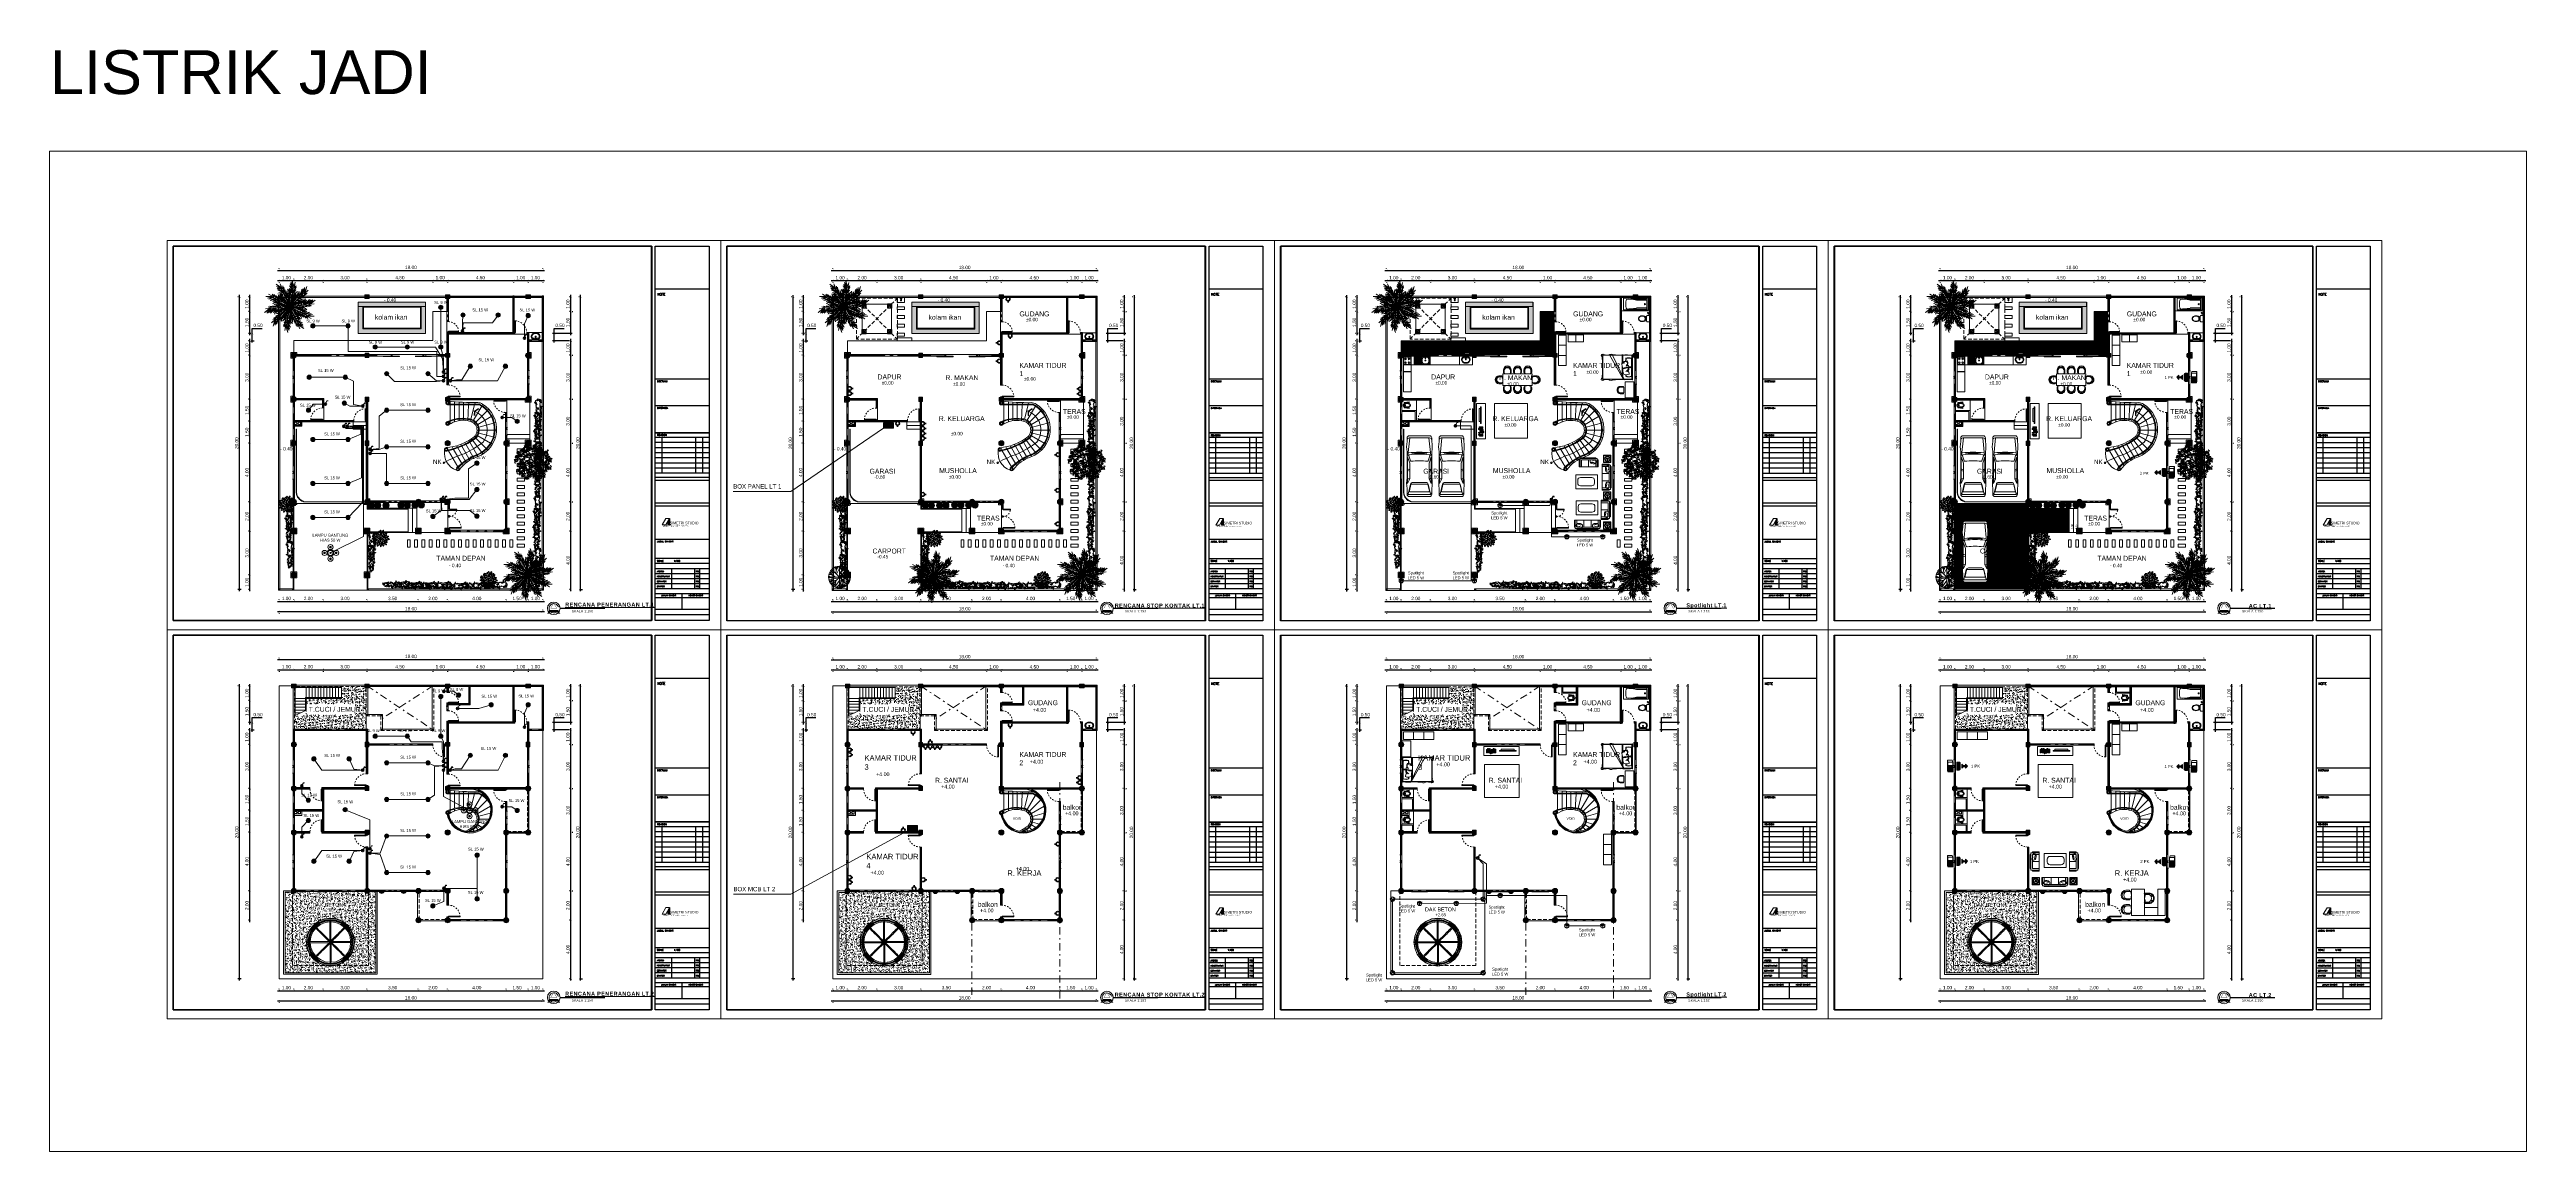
# Model space of a CAD drawing. Header units: millimetres. Extents: x -667 to -468, y -723 to -475.
# Drawn here: x -637.4 to -468.3, y -723.2 to -647.9 of the extents above; entities that cross this region are included whole.
import ezdxf
from ezdxf.enums import TextEntityAlignment as Align

# ---------------------------------------------------------------- set-up
doc = ezdxf.new("R2010")
doc.units = ezdxf.units.MM
for name, pattern in [('CENTER', [2, 1.25, -0.25, 0.25, -0.25]), ('DASHDOT', [1, 0.5, -0.25, 0, -0.25]), ('DASHED2', [0.375, 0.25, -0.125]), ('HIDDEN', [0.375, 0.25, -0.125])]:
    doc.linetypes.add(name, pattern=pattern)
doc.layers.get('0').update_dxf_attribs({"lineweight": 9})
doc.layers.get('Defpoints').update_dxf_attribs({"lineweight": 0})
for name, color, linetype, lineweight in [('BLOCK', 231, 'Continuous', 5), ('COLUMN', 11, 'Continuous', 9), ('dinding', 36, 'Continuous', 9), ('DOOR', 6, 'Continuous', 5), ('FIX', 12, 'Continuous', 9), ('Furniture', 172, 'Continuous', 0), ('GARIS ATAP', 24, 'HIDDEN', 0), ('GRID', 250, 'CENTER', 0), ('HATCH 2', 250, 'Continuous', 5), ('HIDDEN', 9, 'HIDDEN', 5), ('NOTASI', 250, 'Continuous', 5), ('pintu', 6, 'Continuous', 5), ('TEXT', 26, 'Continuous', 5), ('TEXT1', 5, 'Continuous', 5), ('WALL', 1, 'Continuous', 9)]:
    doc.layers.add(name, color=color, linetype=linetype, lineweight=lineweight)
doc.layers.add('KOP', color=1, linetype='Continuous')
doc.layers.add('LANDSCAPE', color=7, linetype='Continuous', lineweight=9, true_color=0x002409)
doc.styles.add('ROMANS', font='romans.shx')
doc.styles.add('ROMS', font='romans.shx', dxfattribs={"width": 0.9, "height": 16})
doc.styles.get("Standard").update_dxf_attribs({"font": 'arial.ttf'})
doc.dimstyles.new('Copy of 1-100', dxfattribs={"dimtxt": 0.23, "dimasz": 0.125, "dimexe": 0.125, "dimexo": 0.1, "dimgap": 0.09, "dimtad": 1, "dimtoh": 1, "dimzin": 0, "dimdsep": 46, "dimtxsty": 'Standard', "dimblk": 'ARCHTICK', "dimcen": 0.09, "dimdle": 0.125, "dimclrt": 2, "dimadec": 0, "dimazin": 0, "dimtfac": 1, "dimtofl": 0, "dimtmove": 0, "dimatfit": 3, "dimldrblk": 'ARCHTICK', "dimfxl": 1, "dimtolj": 1, "dimtzin": 0, "dimarcsym": 0})
pattern_1 = [(45, (37.383015, -159.11042), (-0.053881537, 0.053881537), []), (45, (37.418936, -159.11042), (-0.053881537, 0.053881537), [])]
pattern_2 = [(45, (75.192764, -159.11501), (-0.053881537, 0.053881537), []), (45, (75.228685, -159.11501), (-0.053881537, 0.053881537), [])]
pattern_3 = [(45, (150.81226, -159.11501), (-0.053881537, 0.053881537), []), (45, (150.84818, -159.11501), (-0.053881537, 0.053881537), [])]
pattern_4 = [(45, (113.00251, -159.11501), (-0.053881537, 0.053881537), []), (45, (113.038434, -159.11501), (-0.053881537, 0.053881537), [])]

# ---------------------------------------------------------------- blocks, each defined once
blk = doc.blocks.new('EW2433')
at = {"layer": 'NOTASI', "ltscale": 0.6, "true_color": 0x7f0606}
blk.add_hatch(color=16, dxfattribs=at).paths.add_polyline_path([(501.093, -205.874), (501.035, -205.974), (501.035, -206.109), (501.093, -206.109)])
at = {"ltscale": 0.6}
for p, q in [((500.967, -205.874), (500.83, -206.109)), ((500.83, -206.109), (500.956, -206.109)), ((501.093, -205.874), (500.956, -206.109)), ((500.967, -205.874), (501.093, -205.874)), ((501.035, -205.974), (501.035, -206.109)), ((501.035, -206.109), (501.148, -206.109)), ((501.064, -206.109), (501.093, -206.109))]:
    blk.add_line(p, q, dxfattribs=at)
at = {"lineweight": 30, "ltscale": 0.6}
blk.add_line((501.093, -205.874), (501.093, -206.109), dxfattribs=at)
at = {"layer": 'Defpoints'}
for p, q in [((482.796, -195.749), (482.796, -209.927)), ((502.962, -195.749), (482.796, -195.749)), ((502.962, -209.927), (502.962, -195.749)), ((482.796, -209.927), (502.962, -209.927))]:
    blk.add_line(p, q, dxfattribs=at)
at = {"layer": 'KOP', "color": 11, "ltscale": 0.1}
for p, q in [((483.021, -209.596), (483.021, -195.95)), ((483.021, -195.95), (500.447, -195.95)), ((483.024, -195.952), (483.024, -209.593)), ((500.444, -195.952), (483.024, -195.952)), ((500.444, -209.593), (500.444, -195.952)), ((500.447, -195.95), (500.447, -209.596)), ((500.447, -209.596), (483.021, -209.596)), ((483.024, -209.593), (500.444, -209.593))]:
    blk.add_line(p, q, dxfattribs=at)
at = {"layer": 'KOP', "ltscale": 0.1}
blk.add_line((500.579, -195.95), (502.538, -195.95), dxfattribs=at)
at = {"layer": 'KOP', "linetype": 'Continuous'}
for p, q in [((500.579, -209.596), (500.579, -195.95)), ((500.579, -195.95), (502.538, -195.95)), ((502.538, -195.95), (502.538, -209.596)), ((500.579, -205.311), (500.579, -204.481)), ((500.579, -204.481), (502.538, -204.481)), ((502.538, -204.481), (502.538, -205.311)), ((502.538, -205.311), (500.579, -205.311)), ((500.579, -209.191), (500.579, -208.602)), ((500.579, -208.602), (502.538, -208.602)), ((502.538, -209.191), (500.579, -209.191)), ((502.538, -208.602), (502.538, -209.191)), ((500.579, -209.596), (500.579, -209.374)), ((500.579, -209.374), (502.538, -209.374)), ((502.538, -209.596), (500.579, -209.596)), ((502.538, -209.596), (500.579, -209.596)), ((502.538, -209.374), (502.538, -209.596))]:
    blk.add_line(p, q, dxfattribs=at)
at = {"layer": 'KOP', "color": 1, "ltscale": 0.1}
for p, q in [((502.538, -197.521), (500.579, -197.521)), ((502.538, -200.793), (500.579, -200.793)), ((502.538, -201.772), (500.579, -201.772)), ((502.538, -202.751), (500.579, -202.751)), ((502.538, -205.419), (500.579, -205.419)), ((502.538, -206.636), (500.579, -206.636)), ((502.538, -207.335), (500.579, -207.335))]:
    blk.add_line(p, q, dxfattribs=at)
at = {"layer": 'KOP', "color": 1, "linetype": 'Continuous', "ltscale": 0.01}
blk.add_line((500.579, -202.751), (502.538, -202.751), dxfattribs=at)
at = {"layer": 'KOP', "color": 4, "ltscale": 0.1}
for p, q in [((502.538, -202.925), (500.579, -202.925)), ((500.824, -204.228), (500.824, -202.925)), ((502.048, -202.925), (502.048, -204.228)), ((502.293, -202.925), (502.293, -204.228)), ((502.538, -203.111), (500.579, -203.111)), ((502.538, -203.297), (500.579, -203.297)), ((502.538, -203.483), (500.579, -203.483)), ((502.538, -203.67), (500.579, -203.67)), ((502.538, -203.856), (500.579, -203.856)), ((502.538, -204.042), (500.579, -204.042)), ((502.538, -204.228), (500.579, -204.228))]:
    blk.add_line(p, q, dxfattribs=at)
at = {"layer": 'KOP', "linetype": 'Continuous', "ltscale": 0.01}
blk.add_line((500.579, -204.373), (502.538, -204.373), dxfattribs=at)
at = {"layer": 'KOP', "color": 1, "linetype": 'Continuous'}
blk.add_line((502.538, -207.519), (500.579, -207.519), dxfattribs=at)
at = {"layer": 'KOP', "color": 3, "ltscale": 0.1}
for p, q in [((502.538, -207.703), (500.579, -207.703)), ((502.538, -207.887), (500.579, -207.887)), ((502.538, -208.07), (500.579, -208.07)), ((502.538, -208.254), (500.579, -208.254)), ((501.18, -208.438), (501.18, -207.703)), ((502.021, -208.438), (502.021, -207.703)), ((502.204, -208.438), (502.204, -207.703)), ((502.538, -208.438), (500.579, -208.438)), ((502.538, -208.438), (500.579, -208.438)), ((502.538, -208.761), (500.579, -208.761)), ((501.558, -209.191), (501.558, -208.602))]:
    blk.add_line(p, q, dxfattribs=at)
at = {"ltscale": 0.6, "attachment_point": 1}
for s, width, insert, char_height in [('{\\fBankGothic Lt BT|b0|i0|c0|p34;ARSITECT- ENGINEER-SUPERVISOR}', 2.64756, (500.859, -206.128), 0.03767), ('{\\fDroid|b0|i0|c0|p34;SIMETRI STUDIO}', 1.64667, (501.109, -205.992), 0.09291)]:
    blk.add_mtext_dynamic_manual_height_columns(s, width=width, gutter_width=1, heights=[0], dxfattribs=dict(at, insert=insert, char_height=char_height))
at = {"layer": 'KOP', "color": 1, "linetype": 'Continuous', "width": 1}
for s, height, style, p in [('NOTE', 0.0882, 'ROMANS', (500.652, -197.753)), ('DISETUJUI', 0.0588, 'ROMS', (500.643, -200.902)), ('DIPERIKSA', 0.0588, 'ROMS', (500.643, -201.881)), ('REVISION', 0.0588, 'ROMS', (500.643, -202.866)), ('JUDUL GAMBAR', 0.05879, 'ROMS', (500.643, -206.741)), ('SCALE', 0.0588, 'ROMS', (500.643, -207.448)), ('1:100', 0.0588, 'ROMS', (501.255, -207.447)), ('ARSITEK', 0.049, 'ROMS', (500.636, -207.827)), ('KONSTRUKTUR', 0.04899, 'ROMS', (500.636, -208.01)), ('ESTIMATOR', 0.049, 'ROMS', (500.636, -208.194)), ('DRAFTER', 0.049, 'ROMS', (500.636, -208.378)), ('TTD', 0.049, 'ROMS', (502.05, -207.827)), ('TTD', 0.049, 'ROMS', (502.05, -208.01)), ('TTD', 0.049, 'ROMS', (502.05, -208.194)), ('TTD', 0.049, 'ROMS', (502.05, -208.378))]:
    blk.add_text(s, height=height, dxfattribs=dict(at, style=style)).set_placement(p)
at = {"layer": 'KOP', "color": 1, "linetype": 'Continuous', "style": 'ROMANS', "width": 1}
for s, p in [('JUMLAH GAMBAR', (501.067, -208.68)), ('NOMOR GAMBAR', (502.049, -208.68))]:
    blk.add_text(s, height=0.04899, dxfattribs=at).set_placement(p, align=Align.MIDDLE)
blk = doc.blocks.new('FFFF')
at = {"layer": 'NOTASI', "ltscale": 0.01}
h = blk.add_hatch(color=256, dxfattribs=at)
h.paths.add_polyline_path([(-508.37, -250.99), (-508.5, -250.99), (-508.5, -251.14), (-508.37, -251.14)])
h.paths.add_polyline_path([(-508.37, -251.14), (-508.5, -251.14), (-508.5, -251.29), (-508.37, -251.29)])
h.paths.add_polyline_path([(-508.5, -251.14), (-508.62, -251.14), (-508.62, -251.29), (-508.5, -251.29)])
h.paths.add_polyline_path([(-508.5, -250.99), (-508.62, -250.99), (-508.62, -251.14), (-508.5, -251.14)])
at = {"ltscale": 0.01}
for p, q in [((-508.37, -250.99), (-508.62, -250.99)), ((-508.62, -251.14), (-508.37, -251.14)), ((-508.5, -250.99), (-508.5, -251.29))]:
    blk.add_line(p, q, dxfattribs=at)
blk.add_lwpolyline([(-508.62, -250.99), (-508.37, -250.99), (-508.37, -251.29), (-508.62, -251.29)], close=True, dxfattribs=at)
blk = doc.blocks.new('kolommm bulat')
at = {"layer": 'NOTASI'}
h = blk.add_hatch(color=256, dxfattribs=at)
h.paths.add_polyline_path([(-808.91, -494.93), (-808.91, -495.11), (-808.74, -495.11, 0.414214)])
h.paths.add_polyline_path([(-808.91, -494.93, 0.414214), (-809.09, -495.11), (-808.91, -495.11)])
h.paths.add_polyline_path([(-808.91, -495.11), (-809.09, -495.11, 0.414214), (-808.91, -495.28)])
h.paths.add_polyline_path([(-808.74, -495.11), (-808.91, -495.11), (-808.91, -495.28, 0.414214)])
for p, q in [((-809.09, -495.11), (-808.74, -495.11)), ((-808.91, -494.93), (-808.91, -495.28))]:
    blk.add_line(p, q)
blk.add_circle((-808.91, -495.11), 0.175)
blk = doc.blocks.new('32')
at = {"layer": 'NOTASI'}
h = blk.add_hatch(color=256, dxfattribs=at)
h.paths.add_polyline_path([(2106.82, 191.47), (2106.77, 191.47), (2106.77, 191.42), (2106.82, 191.42)])
h.paths.add_polyline_path([(2106.87, 191.47), (2106.82, 191.47), (2106.82, 191.42), (2106.87, 191.42)])
h.paths.add_polyline_path([(2106.87, 191.42), (2106.82, 191.42), (2106.82, 191.37), (2106.87, 191.37)])
h.paths.add_polyline_path([(2106.82, 191.42), (2106.77, 191.42), (2106.77, 191.37), (2106.82, 191.37)])
at = {"layer": 'BLOCK'}
for p, q in [((2106.77, 191.42), (2106.87, 191.42)), ((2106.82, 191.47), (2106.82, 191.37))]:
    blk.add_line(p, q, dxfattribs=at)
blk.add_lwpolyline([(2106.87, 191.47), (2106.77, 191.47), (2106.77, 191.37), (2106.87, 191.37)], close=True, dxfattribs=at)
blk = doc.blocks.new('L851')
at = {"layer": 'FIX'}
for p, q in [((0.07, 0.04), (0.15, 0.04)), ((0.08, 0), (0.09, 0)), ((0.07, -0.04), (0.15, -0.04))]:
    blk.add_line(p, q, dxfattribs=at)
for points in [[(0.52, 0), (0.52, 0.06, 0.098726), (0.5, 0.15, 0.098588), (0.45, 0.23, 0.098394), (0.37, 0.28, 0.098257), (0.28, 0.3, 0.098257), (0.19, 0.28, 0.098394), (0.11, 0.23, 0.098588), (0.06, 0.15, 0.098726), (0.04, 0.06), (0.04, 0), (0.04, -0.06, 0.098726), (0.06, -0.15, 0.098588), (0.11, -0.23, 0.098394), (0.19, -0.28, 0.098257), (0.28, -0.3, 0.098257), (0.37, -0.28, 0.098394), (0.45, -0.23, 0.098588), (0.5, -0.15, 0.098726), (0.52, -0.06)], [(0.06, 0, -0.414214), (0.07, 0.01), (0.07, 0.01, -0.414214), (0.08, 0), (0.08, 0), (0.08, 0, -0.414214), (0.07, -0.01), (0.07, -0.01, -0.414214), (0.06, 0), (0.06, 0)], [(0.14, 0, 1), (0.09, 0, 1)], [(0.15, 0), (0.15, -0.13, 0.394963), (0.27, -0.25, 0.016544), (0.28, -0.25, 0.098257), (0.35, -0.24, 0.098394), (0.42, -0.19, 0.098588), (0.46, -0.13, 0.098726), (0.47, -0.06), (0.47, 0), (0.47, 0.06, 0.098726), (0.46, 0.13, 0.098588), (0.42, 0.19, 0.098394), (0.35, 0.24, 0.098257), (0.28, 0.25, 0.016544), (0.27, 0.25, 0.394963), (0.15, 0.13)], [(0.24, 0, 1), (0.27, 0, 1)]]:
    blk.add_lwpolyline(points, format="xyb", close=True, dxfattribs=at)
for points in [[(0.07, -0.01), (0.07, -0.06, 0.098726), (0.09, -0.14, 0.098588), (0.13, -0.21, 0.098394), (0.2, -0.25, 0.098257), (0.28, -0.27, 0.098257), (0.36, -0.25, 0.098394), (0.43, -0.21, 0.098588), (0.47, -0.14, 0.098726), (0.49, -0.06), (0.49, 0), (0.49, 0.06, 0.098726), (0.47, 0.14, 0.098588), (0.43, 0.21, 0.098394), (0.36, 0.25, 0.098257), (0.28, 0.27, 0.098257), (0.2, 0.25, 0.098394), (0.13, 0.21, 0.098588), (0.09, 0.14, 0.098726), (0.07, 0.06), (0.07, 0.01)], [(0.07, 0.01), (0.07, 0.05, -0.414214), (0.08, 0.06), (0.14, 0.06, -0.414214), (0.15, 0.05), (0.15, 0), (0.15, -0.05, -0.414214), (0.14, -0.06), (0.08, -0.06, -0.414214), (0.07, -0.05), (0.07, -0.01)], [(0.14, 0.01), (0.18, 0.01, 0.414214), (0.18, 0.01), (0.18, 0.01), (0.2, 0.01)], [(0.18, -0.01), (0.18, -0.01, 0.414214), (0.18, -0.01), (0.19, -0.01, 0.414214), (0.2, -0.01), (0.2, 0), (0.2, 0.01, 0.414214), (0.19, 0.01), (0.18, 0.01, 0.414214), (0.18, 0.01), (0.18, 0.01)], [(0.24, -0.02, 0.645751), (0.29, 0, 0.645751), (0.24, 0.02, 0.645751)], [(0.24, -0.02, 0.664568), (0.28, 0, 0.664568), (0.24, 0.02, 0.664568)], [(0.14, -0.01), (0.18, -0.01, -0.414214), (0.18, -0.01), (0.18, -0.01), (0.2, -0.01)]]:
    blk.add_lwpolyline(points, format="xyb", dxfattribs=at)
for points in [[(0.12, 0.02), (0.24, 0.02), (0.24, 0), (0.24, -0.02), (0.12, -0.02)], [(0.24, 0.02), (0.24, 0), (0.24, -0.02)], [(0.08, 0), (0.09, 0)]]:
    blk.add_lwpolyline(points, dxfattribs=at)
blk = doc.blocks.new('*U583')
for points in [[(81023, 24533), (80973, 24533), (80973, 24433), (81023, 24433)], [(81023, 24533), (81023, 25333), (81063, 25333), (81063, 24533)], [(81873, 24433), (81823, 24433), (81823, 24533), (81873, 24533)]]:
    blk.add_lwpolyline(points, close=True)
at = {"layer": 'HIDDEN'}
blk.add_arc((81023, 24533), 800, 0, 90, dxfattribs=at)
blk = doc.blocks.new('*U579')
for points in [[(80973, 24533), (81023, 24533), (81023, 24433), (80973, 24433)], [(81823, 24433), (81823, 23633), (81783, 23633), (81783, 24433)], [(81823, 24433), (81873, 24433), (81873, 24533), (81823, 24533)]]:
    blk.add_lwpolyline(points, close=True)
at = {"layer": 'HIDDEN'}
blk.add_arc((81823, 24433), 800, 180, 270, dxfattribs=at)
blk = doc.blocks.new('*U613')
for points in [[(80973, 24433), (81023, 24433), (81023, 24533), (80973, 24533)], [(81823, 24533), (81823, 25333), (81783, 25333), (81783, 24533)], [(81823, 24533), (81873, 24533), (81873, 24433), (81823, 24433)]]:
    blk.add_lwpolyline(points, close=True)
at = {"layer": 'HIDDEN'}
blk.add_arc((81823, 24533), 800, 90, 180, dxfattribs=at)
blk = doc.blocks.new('*U614')
for points in [[(80973, 24433), (81023, 24433), (81023, 24533), (80973, 24533)], [(81823, 24533), (81823, 25333), (81783, 25333), (81783, 24533)], [(81823, 24533), (81873, 24533), (81873, 24433), (81823, 24433)]]:
    blk.add_lwpolyline(points, close=True)
at = {"layer": 'HIDDEN'}
blk.add_arc((81823, 24533), 800, 90, 180, dxfattribs=at)
blk = doc.blocks.new('*U564')
for points in [[(81023, 24533), (80973, 24533), (80973, 24433), (81023, 24433)], [(81023, 24433), (81023, 23633), (81063, 23633), (81063, 24433)], [(81873, 24533), (81823, 24533), (81823, 24433), (81873, 24433)]]:
    blk.add_lwpolyline(points, close=True)
at = {"layer": 'HIDDEN'}
blk.add_arc((81023, 24433), 800, 270, 0, dxfattribs=at)
blk = doc.blocks.new('*U619')
for points in [[(81273, 24533), (81323, 24533), (81323, 24433), (81273, 24433)], [(81823, 24433), (81823, 23933), (81783, 23933), (81783, 24433)], [(81823, 24533), (81873, 24533), (81873, 24433), (81823, 24433)]]:
    blk.add_lwpolyline(points, close=True)
at = {"layer": 'HIDDEN'}
blk.add_arc((81823, 24433), 500, 180, 270, dxfattribs=at)
blk = doc.blocks.new('_ArchTick')
at = {"color": 0, "linetype": 'ByBlock', "const_width": 0.15}
blk.add_lwpolyline([(-0.5, -0.5), (0.5, 0.5)], dxfattribs=at)
blk = doc.blocks.new('*D942')
at = {"layer": 'Defpoints', "color": 0}
for p in [(-623.77, -680.8), (-623.77, -680.8), (-623.77, -683.8)]:
    blk.add_point(p, dxfattribs=at)
at = {"layer": 'NOTASI', "color": 0, "lineweight": -2}
for p, q in [((-623.87, -680.8), (-623.89, -680.8)), ((-623.77, -683.92), (-623.77, -680.67)), ((-623.87, -683.8), (-623.89, -683.8))]:
    blk.add_line(p, q, dxfattribs=at)
at = {"layer": 'NOTASI', "color": 0, "lineweight": -2, "xscale": 0.125, "yscale": 0.125, "zscale": 0.125}
for p, rotation in [((-623.77, -680.8), 90), ((-623.77, -683.8), 270)]:
    blk.add_blockref('_ArchTick', p, dxfattribs=dict(at, rotation=rotation))
at = {"layer": 'NOTASI', "color": 2, "insert": (-623.97, -682.3), "char_height": 0.23, "attachment_point": 5, "rotation": 90}
blk.add_mtext('\\A1;3.00', dxfattribs=at)
blk = doc.blocks.new('*D943')
at = {"layer": 'Defpoints', "color": 0}
for p in [(-623.77, -678.8), (-623.77, -678.8), (-623.77, -680.8)]:
    blk.add_point(p, dxfattribs=at)
at = {"layer": 'NOTASI', "color": 0, "lineweight": -2}
for p, q in [((-623.87, -678.8), (-623.89, -678.8)), ((-623.77, -680.92), (-623.77, -678.67)), ((-623.87, -680.8), (-623.89, -680.8))]:
    blk.add_line(p, q, dxfattribs=at)
at = {"layer": 'NOTASI', "color": 0, "lineweight": -2, "xscale": 0.125, "yscale": 0.125, "zscale": 0.125}
for p, rotation in [((-623.77, -678.8), 90), ((-623.77, -680.8), 270)]:
    blk.add_blockref('_ArchTick', p, dxfattribs=dict(at, rotation=rotation))
at = {"layer": 'NOTASI', "color": 2, "insert": (-623.97, -679.8), "char_height": 0.23, "attachment_point": 5, "rotation": 90}
blk.add_mtext('\\A1;2.00', dxfattribs=at)
blk = doc.blocks.new('*D944')
at = {"layer": 'Defpoints', "color": 0}
for p in [(-623.77, -674.8), (-623.77, -674.8), (-623.77, -678.8)]:
    blk.add_point(p, dxfattribs=at)
at = {"layer": 'NOTASI', "color": 0, "lineweight": -2}
for p, q in [((-623.87, -674.8), (-623.89, -674.8)), ((-623.77, -678.92), (-623.77, -674.67)), ((-623.87, -678.8), (-623.89, -678.8))]:
    blk.add_line(p, q, dxfattribs=at)
at = {"layer": 'NOTASI', "color": 0, "lineweight": -2, "xscale": 0.125, "yscale": 0.125, "zscale": 0.125}
for p, rotation in [((-623.77, -674.8), 90), ((-623.77, -678.8), 270)]:
    blk.add_blockref('_ArchTick', p, dxfattribs=dict(at, rotation=rotation))
at = {"layer": 'NOTASI', "color": 2, "insert": (-623.97, -676.8), "char_height": 0.23, "attachment_point": 5, "rotation": 90}
blk.add_mtext('\\A1;4.00', dxfattribs=at)
blk = doc.blocks.new('*D945')
at = {"layer": 'Defpoints', "color": 0}
for p in [(-623.77, -673.3), (-623.77, -673.3), (-623.77, -674.8)]:
    blk.add_point(p, dxfattribs=at)
at = {"layer": 'NOTASI', "color": 0, "lineweight": -2}
for p, q in [((-623.77, -674.92), (-623.77, -673.17)), ((-623.87, -673.3), (-623.89, -673.3)), ((-623.87, -674.8), (-623.89, -674.8))]:
    blk.add_line(p, q, dxfattribs=at)
at = {"layer": 'NOTASI', "color": 0, "lineweight": -2, "xscale": 0.125, "yscale": 0.125, "zscale": 0.125}
for p, rotation in [((-623.77, -673.3), 90), ((-623.77, -674.8), 270)]:
    blk.add_blockref('_ArchTick', p, dxfattribs=dict(at, rotation=rotation))
at = {"layer": 'NOTASI', "color": 2, "insert": (-623.97, -674.05), "char_height": 0.23, "attachment_point": 5, "rotation": 90}
blk.add_mtext('\\A1;1.50', dxfattribs=at)
blk = doc.blocks.new('*D946')
at = {"layer": 'Defpoints', "color": 0}
for p in [(-623.77, -671.8), (-623.77, -671.8), (-623.77, -673.3)]:
    blk.add_point(p, dxfattribs=at)
at = {"layer": 'NOTASI', "color": 0, "lineweight": -2}
for p, q in [((-623.87, -671.8), (-623.89, -671.8)), ((-623.77, -673.42), (-623.77, -671.67)), ((-623.87, -673.3), (-623.89, -673.3))]:
    blk.add_line(p, q, dxfattribs=at)
at = {"layer": 'NOTASI', "color": 0, "lineweight": -2, "xscale": 0.125, "yscale": 0.125, "zscale": 0.125}
for p, rotation in [((-623.77, -671.8), 90), ((-623.77, -673.3), 270)]:
    blk.add_blockref('_ArchTick', p, dxfattribs=dict(at, rotation=rotation))
at = {"layer": 'NOTASI', "color": 2, "insert": (-623.97, -672.55), "char_height": 0.23, "attachment_point": 5, "rotation": 90}
blk.add_mtext('\\A1;1.50', dxfattribs=at)
blk = doc.blocks.new('*D947')
at = {"layer": 'Defpoints', "color": 0}
for p in [(-623.77, -668.8), (-623.77, -668.8), (-623.77, -671.8)]:
    blk.add_point(p, dxfattribs=at)
at = {"layer": 'NOTASI', "color": 0, "lineweight": -2}
for p, q in [((-623.87, -668.8), (-623.89, -668.8)), ((-623.77, -671.92), (-623.77, -668.67)), ((-623.87, -671.8), (-623.89, -671.8))]:
    blk.add_line(p, q, dxfattribs=at)
at = {"layer": 'NOTASI', "color": 0, "lineweight": -2, "xscale": 0.125, "yscale": 0.125, "zscale": 0.125}
for p, rotation in [((-623.77, -668.8), 90), ((-623.77, -671.8), 270)]:
    blk.add_blockref('_ArchTick', p, dxfattribs=dict(at, rotation=rotation))
at = {"layer": 'NOTASI', "color": 2, "insert": (-623.97, -670.3), "char_height": 0.23, "attachment_point": 5, "rotation": 90}
blk.add_mtext('\\A1;3.00', dxfattribs=at)
blk = doc.blocks.new('*D948')
at = {"layer": 'Defpoints', "color": 0}
for p in [(-623.77, -667.8), (-623.77, -667.8), (-623.77, -668.8)]:
    blk.add_point(p, dxfattribs=at)
at = {"layer": 'NOTASI', "color": 0, "lineweight": -2}
for p, q in [((-623.87, -667.8), (-623.89, -667.8)), ((-623.77, -668.92), (-623.77, -667.67)), ((-623.87, -668.8), (-623.89, -668.8))]:
    blk.add_line(p, q, dxfattribs=at)
at = {"layer": 'NOTASI', "color": 0, "lineweight": -2, "xscale": 0.125, "yscale": 0.125, "zscale": 0.125}
for p, rotation in [((-623.77, -667.8), 90), ((-623.77, -668.8), 270)]:
    blk.add_blockref('_ArchTick', p, dxfattribs=dict(at, rotation=rotation))
at = {"layer": 'NOTASI', "color": 2, "insert": (-623.97, -668.3), "char_height": 0.23, "attachment_point": 5, "rotation": 90}
blk.add_mtext('\\A1;1.00', dxfattribs=at)
blk = doc.blocks.new('*D949')
at = {"layer": 'Defpoints', "color": 0}
for p in [(-623.77, -665.8), (-623.77, -665.8), (-623.77, -667.3)]:
    blk.add_point(p, dxfattribs=at)
at = {"layer": 'NOTASI', "color": 0, "lineweight": -2}
for p, q in [((-623.87, -665.8), (-623.89, -665.8)), ((-623.77, -667.42), (-623.77, -665.67)), ((-623.87, -667.3), (-623.89, -667.3))]:
    blk.add_line(p, q, dxfattribs=at)
at = {"layer": 'NOTASI', "color": 0, "lineweight": -2, "xscale": 0.125, "yscale": 0.125, "zscale": 0.125}
for p, rotation in [((-623.77, -665.8), 90), ((-623.77, -667.3), 270)]:
    blk.add_blockref('_ArchTick', p, dxfattribs=dict(at, rotation=rotation))
at = {"layer": 'NOTASI', "color": 2, "insert": (-623.97, -666.55), "char_height": 0.23, "attachment_point": 5, "rotation": 90}
blk.add_mtext('\\A1;1.50', dxfattribs=at)
blk = doc.blocks.new('*D950')
at = {"layer": 'Defpoints', "color": 0}
for p in [(-624.47, -664.8), (-624.47, -664.8), (-624.27, -684.8)]:
    blk.add_point(p, dxfattribs=at)
at = {"layer": 'NOTASI', "color": 0, "lineweight": -2}
for p, q in [((-624.47, -684.92), (-624.47, -664.67)), ((-624.57, -664.8), (-624.59, -664.8)), ((-624.37, -684.8), (-624.59, -684.8))]:
    blk.add_line(p, q, dxfattribs=at)
at = {"layer": 'NOTASI', "color": 0, "lineweight": -2, "xscale": 0.125, "yscale": 0.125, "zscale": 0.125}
for p, rotation in [((-624.47, -664.8), 90), ((-624.47, -684.8), 270)]:
    blk.add_blockref('_ArchTick', p, dxfattribs=dict(at, rotation=rotation))
at = {"layer": 'NOTASI', "color": 2, "insert": (-624.67, -674.8), "char_height": 0.23, "attachment_point": 5, "rotation": 90}
blk.add_mtext('\\A1;20.00', dxfattribs=at)
blk = doc.blocks.new('*D951')
at = {"layer": 'Defpoints', "color": 0}
for p in [(-621.77, -663.7), (-620.77, -663.7), (-620.77, -663.7)]:
    blk.add_point(p, dxfattribs=at)
at = {"layer": 'NOTASI', "color": 0, "lineweight": -2}
for p, q in [((-621.89, -663.7), (-620.64, -663.7)), ((-621.77, -663.8), (-621.77, -663.82)), ((-620.77, -663.6), (-620.77, -663.57))]:
    blk.add_line(p, q, dxfattribs=at)
at = {"layer": 'NOTASI', "color": 0, "lineweight": -2, "xscale": 0.125, "yscale": 0.125, "zscale": 0.125, "rotation": 180}
blk.add_blockref('_ArchTick', (-621.77, -663.7), dxfattribs=at)
at = {"layer": 'NOTASI', "color": 0, "lineweight": -2, "xscale": 0.125, "yscale": 0.125, "zscale": 0.125}
blk.add_blockref('_ArchTick', (-620.77, -663.7), dxfattribs=at)
at = {"layer": 'NOTASI', "color": 2, "insert": (-621.27, -663.49), "char_height": 0.23, "attachment_point": 5}
blk.add_mtext('\\A1;1.00', dxfattribs=at)
blk = doc.blocks.new('*D952')
at = {"layer": 'Defpoints', "color": 0}
for p in [(-621.77, -663), (-603.77, -663), (-603.77, -663)]:
    blk.add_point(p, dxfattribs=at)
at = {"layer": 'NOTASI', "color": 0, "lineweight": -2}
for p, q in [((-621.89, -663), (-603.64, -663)), ((-621.77, -662.9), (-621.77, -662.87)), ((-603.77, -662.9), (-603.77, -662.87))]:
    blk.add_line(p, q, dxfattribs=at)
at = {"layer": 'NOTASI', "color": 0, "lineweight": -2, "xscale": 0.125, "yscale": 0.125, "zscale": 0.125, "rotation": 180}
blk.add_blockref('_ArchTick', (-621.77, -663), dxfattribs=at)
at = {"layer": 'NOTASI', "color": 0, "lineweight": -2, "xscale": 0.125, "yscale": 0.125, "zscale": 0.125}
blk.add_blockref('_ArchTick', (-603.77, -663), dxfattribs=at)
at = {"layer": 'NOTASI', "color": 2, "insert": (-612.77, -662.79), "char_height": 0.23, "attachment_point": 5}
blk.add_mtext('\\A1;18.00', dxfattribs=at)
blk = doc.blocks.new('*D953')
at = {"layer": 'Defpoints', "color": 0}
for p in [(-620.77, -663.7), (-618.77, -663.7), (-618.77, -663.7)]:
    blk.add_point(p, dxfattribs=at)
at = {"layer": 'NOTASI', "color": 0, "lineweight": -2}
for p, q in [((-620.89, -663.7), (-618.64, -663.7)), ((-620.77, -663.6), (-620.77, -663.57)), ((-618.77, -663.8), (-618.77, -663.82))]:
    blk.add_line(p, q, dxfattribs=at)
at = {"layer": 'NOTASI', "color": 0, "lineweight": -2, "xscale": 0.125, "yscale": 0.125, "zscale": 0.125, "rotation": 180}
blk.add_blockref('_ArchTick', (-620.77, -663.7), dxfattribs=at)
at = {"layer": 'NOTASI', "color": 0, "lineweight": -2, "xscale": 0.125, "yscale": 0.125, "zscale": 0.125}
blk.add_blockref('_ArchTick', (-618.77, -663.7), dxfattribs=at)
at = {"layer": 'NOTASI', "color": 2, "insert": (-619.77, -663.49), "char_height": 0.23, "attachment_point": 5}
blk.add_mtext('\\A1;2.00', dxfattribs=at)
blk = doc.blocks.new('*D954')
at = {"layer": 'Defpoints', "color": 0}
for p in [(-618.77, -663.7), (-615.77, -663.7), (-615.77, -663.7)]:
    blk.add_point(p, dxfattribs=at)
at = {"layer": 'NOTASI', "color": 0, "lineweight": -2}
for p, q in [((-618.89, -663.7), (-615.64, -663.7)), ((-618.77, -663.8), (-618.77, -663.82)), ((-615.77, -663.6), (-615.77, -663.57))]:
    blk.add_line(p, q, dxfattribs=at)
at = {"layer": 'NOTASI', "color": 0, "lineweight": -2, "xscale": 0.125, "yscale": 0.125, "zscale": 0.125, "rotation": 180}
blk.add_blockref('_ArchTick', (-618.77, -663.7), dxfattribs=at)
at = {"layer": 'NOTASI', "color": 0, "lineweight": -2, "xscale": 0.125, "yscale": 0.125, "zscale": 0.125}
blk.add_blockref('_ArchTick', (-615.77, -663.7), dxfattribs=at)
at = {"layer": 'NOTASI', "color": 2, "insert": (-617.27, -663.49), "char_height": 0.23, "attachment_point": 5}
blk.add_mtext('\\A1;3.00', dxfattribs=at)
blk = doc.blocks.new('*D955')
at = {"layer": 'Defpoints', "color": 0}
for p in [(-615.77, -663.7), (-611.27, -663.7), (-611.27, -663.7)]:
    blk.add_point(p, dxfattribs=at)
at = {"layer": 'NOTASI', "color": 0, "lineweight": -2}
for p, q in [((-615.89, -663.7), (-611.14, -663.7)), ((-615.77, -663.8), (-615.77, -663.82)), ((-611.27, -663.8), (-611.27, -663.82))]:
    blk.add_line(p, q, dxfattribs=at)
at = {"layer": 'NOTASI', "color": 0, "lineweight": -2, "xscale": 0.125, "yscale": 0.125, "zscale": 0.125, "rotation": 180}
blk.add_blockref('_ArchTick', (-615.77, -663.7), dxfattribs=at)
at = {"layer": 'NOTASI', "color": 0, "lineweight": -2, "xscale": 0.125, "yscale": 0.125, "zscale": 0.125}
blk.add_blockref('_ArchTick', (-611.27, -663.7), dxfattribs=at)
at = {"layer": 'NOTASI', "color": 2, "insert": (-613.52, -663.49), "char_height": 0.23, "attachment_point": 5}
blk.add_mtext('\\A1;4.50', dxfattribs=at)
blk = doc.blocks.new('*D956')
at = {"layer": 'Defpoints', "color": 0}
for p in [(-610.27, -663.7), (-605.77, -663.7), (-605.77, -663.7)]:
    blk.add_point(p, dxfattribs=at)
at = {"layer": 'NOTASI', "color": 0, "lineweight": -2}
for p, q in [((-610.39, -663.7), (-605.64, -663.7)), ((-610.27, -663.8), (-610.27, -663.82)), ((-605.77, -663.8), (-605.77, -663.82))]:
    blk.add_line(p, q, dxfattribs=at)
at = {"layer": 'NOTASI', "color": 0, "lineweight": -2, "xscale": 0.125, "yscale": 0.125, "zscale": 0.125, "rotation": 180}
blk.add_blockref('_ArchTick', (-610.27, -663.7), dxfattribs=at)
at = {"layer": 'NOTASI', "color": 0, "lineweight": -2, "xscale": 0.125, "yscale": 0.125, "zscale": 0.125}
blk.add_blockref('_ArchTick', (-605.77, -663.7), dxfattribs=at)
at = {"layer": 'NOTASI', "color": 2, "insert": (-608.02, -663.49), "char_height": 0.23, "attachment_point": 5}
blk.add_mtext('\\A1;4.50', dxfattribs=at)
blk = doc.blocks.new('*D957')
at = {"layer": 'Defpoints', "color": 0}
for p in [(-605.77, -663.7), (-604.77, -663.7), (-604.77, -663.7)]:
    blk.add_point(p, dxfattribs=at)
at = {"layer": 'NOTASI', "color": 0, "lineweight": -2}
for p, q in [((-605.89, -663.7), (-604.64, -663.7)), ((-605.77, -663.8), (-605.77, -663.82)), ((-604.77, -663.8), (-604.77, -663.82))]:
    blk.add_line(p, q, dxfattribs=at)
at = {"layer": 'NOTASI', "color": 0, "lineweight": -2, "xscale": 0.125, "yscale": 0.125, "zscale": 0.125, "rotation": 180}
blk.add_blockref('_ArchTick', (-605.77, -663.7), dxfattribs=at)
at = {"layer": 'NOTASI', "color": 0, "lineweight": -2, "xscale": 0.125, "yscale": 0.125, "zscale": 0.125}
blk.add_blockref('_ArchTick', (-604.77, -663.7), dxfattribs=at)
at = {"layer": 'NOTASI', "color": 2, "insert": (-605.27, -663.49), "char_height": 0.23, "attachment_point": 5}
blk.add_mtext('\\A1;1.00', dxfattribs=at)
blk = doc.blocks.new('*D958')
at = {"layer": 'Defpoints', "color": 0}
for p in [(-604.77, -663.7), (-603.77, -663.7), (-603.77, -663.7)]:
    blk.add_point(p, dxfattribs=at)
at = {"layer": 'NOTASI', "color": 0, "lineweight": -2}
for p, q in [((-604.89, -663.7), (-603.64, -663.7)), ((-604.77, -663.8), (-604.77, -663.82)), ((-603.77, -663.8), (-603.77, -663.82))]:
    blk.add_line(p, q, dxfattribs=at)
at = {"layer": 'NOTASI', "color": 0, "lineweight": -2, "xscale": 0.125, "yscale": 0.125, "zscale": 0.125, "rotation": 180}
blk.add_blockref('_ArchTick', (-604.77, -663.7), dxfattribs=at)
at = {"layer": 'NOTASI', "color": 0, "lineweight": -2, "xscale": 0.125, "yscale": 0.125, "zscale": 0.125}
blk.add_blockref('_ArchTick', (-603.77, -663.7), dxfattribs=at)
at = {"layer": 'NOTASI', "color": 2, "insert": (-604.27, -663.49), "char_height": 0.23, "attachment_point": 5}
blk.add_mtext('\\A1;1.00', dxfattribs=at)
blk = doc.blocks.new('*D959')
at = {"layer": 'Defpoints', "color": 0}
for p in [(-601.85, -680.8), (-601.85, -680.8), (-601.85, -684.8)]:
    blk.add_point(p, dxfattribs=at)
at = {"layer": 'NOTASI', "color": 0, "lineweight": -2}
for p, q in [((-601.95, -680.8), (-601.97, -680.8)), ((-601.85, -684.92), (-601.85, -680.67)), ((-601.95, -684.8), (-601.97, -684.8))]:
    blk.add_line(p, q, dxfattribs=at)
at = {"layer": 'NOTASI', "color": 0, "lineweight": -2, "xscale": 0.125, "yscale": 0.125, "zscale": 0.125}
for p, rotation in [((-601.85, -680.8), 90), ((-601.85, -684.8), 270)]:
    blk.add_blockref('_ArchTick', p, dxfattribs=dict(at, rotation=rotation))
at = {"layer": 'NOTASI', "color": 2, "insert": (-602.05, -682.8), "char_height": 0.23, "attachment_point": 5, "rotation": 90}
blk.add_mtext('\\A1;4.00', dxfattribs=at)
blk = doc.blocks.new('*D960')
at = {"layer": 'Defpoints', "color": 0}
for p in [(-601.85, -678.8), (-601.85, -678.8), (-601.85, -680.8)]:
    blk.add_point(p, dxfattribs=at)
at = {"layer": 'NOTASI', "color": 0, "lineweight": -2}
for p, q in [((-601.95, -678.8), (-601.97, -678.8)), ((-601.85, -680.92), (-601.85, -678.67)), ((-601.95, -680.8), (-601.97, -680.8))]:
    blk.add_line(p, q, dxfattribs=at)
at = {"layer": 'NOTASI', "color": 0, "lineweight": -2, "xscale": 0.125, "yscale": 0.125, "zscale": 0.125}
for p, rotation in [((-601.85, -678.8), 90), ((-601.85, -680.8), 270)]:
    blk.add_blockref('_ArchTick', p, dxfattribs=dict(at, rotation=rotation))
at = {"layer": 'NOTASI', "color": 2, "insert": (-602.05, -679.8), "char_height": 0.23, "attachment_point": 5, "rotation": 90}
blk.add_mtext('\\A1;2.00', dxfattribs=at)
blk = doc.blocks.new('*D961')
at = {"layer": 'Defpoints', "color": 0}
for p in [(-601.85, -674.8), (-601.85, -674.8), (-601.85, -678.8)]:
    blk.add_point(p, dxfattribs=at)
at = {"layer": 'NOTASI', "color": 0, "lineweight": -2}
for p, q in [((-601.85, -678.92), (-601.85, -674.67)), ((-601.75, -674.8), (-601.72, -674.8)), ((-601.75, -678.8), (-601.72, -678.8))]:
    blk.add_line(p, q, dxfattribs=at)
at = {"layer": 'NOTASI', "color": 0, "lineweight": -2, "xscale": 0.125, "yscale": 0.125, "zscale": 0.125}
for p, rotation in [((-601.85, -674.8), 90), ((-601.85, -678.8), 270)]:
    blk.add_blockref('_ArchTick', p, dxfattribs=dict(at, rotation=rotation))
at = {"layer": 'NOTASI', "color": 2, "insert": (-602.05, -676.8), "char_height": 0.23, "attachment_point": 5, "rotation": 90}
blk.add_mtext('\\A1;4.00', dxfattribs=at)
blk = doc.blocks.new('*D962')
at = {"layer": 'Defpoints', "color": 0}
for p in [(-601.85, -671.8), (-601.85, -671.8), (-601.85, -674.8)]:
    blk.add_point(p, dxfattribs=at)
at = {"layer": 'NOTASI', "color": 0, "lineweight": -2}
for p, q in [((-601.85, -674.92), (-601.85, -671.67)), ((-601.75, -671.8), (-601.72, -671.8)), ((-601.75, -674.8), (-601.72, -674.8))]:
    blk.add_line(p, q, dxfattribs=at)
at = {"layer": 'NOTASI', "color": 0, "lineweight": -2, "xscale": 0.125, "yscale": 0.125, "zscale": 0.125}
for p, rotation in [((-601.85, -671.8), 90), ((-601.85, -674.8), 270)]:
    blk.add_blockref('_ArchTick', p, dxfattribs=dict(at, rotation=rotation))
at = {"layer": 'NOTASI', "color": 2, "insert": (-602.05, -673.3), "char_height": 0.23, "attachment_point": 5, "rotation": 90}
blk.add_mtext('\\A1;3.00', dxfattribs=at)
blk = doc.blocks.new('*D963')
at = {"layer": 'Defpoints', "color": 0}
for p in [(-601.85, -668.8), (-601.85, -668.8), (-601.85, -671.8)]:
    blk.add_point(p, dxfattribs=at)
at = {"layer": 'NOTASI', "color": 0, "lineweight": -2}
for p, q in [((-601.85, -671.92), (-601.85, -668.67)), ((-601.75, -668.8), (-601.72, -668.8)), ((-601.95, -671.8), (-601.97, -671.8))]:
    blk.add_line(p, q, dxfattribs=at)
at = {"layer": 'NOTASI', "color": 0, "lineweight": -2, "xscale": 0.125, "yscale": 0.125, "zscale": 0.125}
for p, rotation in [((-601.85, -668.8), 90), ((-601.85, -671.8), 270)]:
    blk.add_blockref('_ArchTick', p, dxfattribs=dict(at, rotation=rotation))
at = {"layer": 'NOTASI', "color": 2, "insert": (-602.05, -670.3), "char_height": 0.23, "attachment_point": 5, "rotation": 90}
blk.add_mtext('\\A1;3.00', dxfattribs=at)
blk = doc.blocks.new('*D964')
at = {"layer": 'Defpoints', "color": 0}
for p in [(-601.85, -667.8), (-601.85, -667.8), (-601.85, -668.8)]:
    blk.add_point(p, dxfattribs=at)
at = {"layer": 'NOTASI', "color": 0, "lineweight": -2}
for p, q in [((-601.95, -667.8), (-601.97, -667.8)), ((-601.85, -668.92), (-601.85, -667.67)), ((-601.95, -668.8), (-601.97, -668.8))]:
    blk.add_line(p, q, dxfattribs=at)
at = {"layer": 'NOTASI', "color": 0, "lineweight": -2, "xscale": 0.125, "yscale": 0.125, "zscale": 0.125}
for p, rotation in [((-601.85, -667.8), 90), ((-601.85, -668.8), 270)]:
    blk.add_blockref('_ArchTick', p, dxfattribs=dict(at, rotation=rotation))
at = {"layer": 'NOTASI', "color": 2, "insert": (-602.05, -668.3), "char_height": 0.23, "attachment_point": 5, "rotation": 90}
blk.add_mtext('\\A1;1.00', dxfattribs=at)
blk = doc.blocks.new('*D965')
at = {"layer": 'Defpoints', "color": 0}
for p in [(-601.85, -665.8), (-601.85, -665.8), (-601.85, -667.3)]:
    blk.add_point(p, dxfattribs=at)
at = {"layer": 'NOTASI', "color": 0, "lineweight": -2}
for p, q in [((-601.95, -665.8), (-601.97, -665.8)), ((-601.85, -667.42), (-601.85, -665.67)), ((-601.95, -667.3), (-601.97, -667.3))]:
    blk.add_line(p, q, dxfattribs=at)
at = {"layer": 'NOTASI', "color": 0, "lineweight": -2, "xscale": 0.125, "yscale": 0.125, "zscale": 0.125}
for p, rotation in [((-601.85, -665.8), 90), ((-601.85, -667.3), 270)]:
    blk.add_blockref('_ArchTick', p, dxfattribs=dict(at, rotation=rotation))
at = {"layer": 'NOTASI', "color": 2, "insert": (-602.05, -666.55), "char_height": 0.23, "attachment_point": 5, "rotation": 90}
blk.add_mtext('\\A1;1.50', dxfattribs=at)
blk = doc.blocks.new('*D966')
at = {"layer": 'Defpoints', "color": 0}
for p in [(-601.85, -664.8), (-601.85, -664.8), (-601.85, -665.8)]:
    blk.add_point(p, dxfattribs=at)
at = {"layer": 'NOTASI', "color": 0, "lineweight": -2}
for p, q in [((-601.85, -665.92), (-601.85, -664.67)), ((-601.95, -664.8), (-601.97, -664.8)), ((-601.75, -665.8), (-601.72, -665.8))]:
    blk.add_line(p, q, dxfattribs=at)
at = {"layer": 'NOTASI', "color": 0, "lineweight": -2, "xscale": 0.125, "yscale": 0.125, "zscale": 0.125}
for p, rotation in [((-601.85, -664.8), 90), ((-601.85, -665.8), 270)]:
    blk.add_blockref('_ArchTick', p, dxfattribs=dict(at, rotation=rotation))
at = {"layer": 'NOTASI', "color": 2, "insert": (-602.05, -665.3), "char_height": 0.23, "attachment_point": 5, "rotation": 90}
blk.add_mtext('\\A1;1.00', dxfattribs=at)
blk = doc.blocks.new('*D967')
at = {"layer": 'Defpoints', "color": 0}
for p in [(-601.18, -664.8), (-601.18, -664.8), (-601.35, -684.8)]:
    blk.add_point(p, dxfattribs=at)
at = {"layer": 'NOTASI', "color": 0, "lineweight": -2}
for p, q in [((-601.18, -684.92), (-601.18, -664.67)), ((-601.28, -664.8), (-601.3, -664.8)), ((-601.25, -684.8), (-601.05, -684.8))]:
    blk.add_line(p, q, dxfattribs=at)
at = {"layer": 'NOTASI', "color": 0, "lineweight": -2, "xscale": 0.125, "yscale": 0.125, "zscale": 0.125}
for p, rotation in [((-601.18, -664.8), 90), ((-601.18, -684.8), 270)]:
    blk.add_blockref('_ArchTick', p, dxfattribs=dict(at, rotation=rotation))
at = {"layer": 'NOTASI', "color": 2, "insert": (-601.38, -674.8), "char_height": 0.23, "attachment_point": 5, "rotation": 90}
blk.add_mtext('\\A1;20.00', dxfattribs=at)
blk = doc.blocks.new('*D968')
at = {"layer": 'Defpoints', "color": 0}
for p in [(-621.77, -685.61), (-620.77, -685.61), (-620.77, -685.61)]:
    blk.add_point(p, dxfattribs=at)
at = {"layer": 'NOTASI', "color": 0, "lineweight": -2}
for p, q in [((-621.89, -685.61), (-620.64, -685.61)), ((-621.77, -685.51), (-621.77, -685.49)), ((-620.77, -685.51), (-620.77, -685.49))]:
    blk.add_line(p, q, dxfattribs=at)
at = {"layer": 'NOTASI', "color": 0, "lineweight": -2, "xscale": 0.125, "yscale": 0.125, "zscale": 0.125, "rotation": 180}
blk.add_blockref('_ArchTick', (-621.77, -685.61), dxfattribs=at)
at = {"layer": 'NOTASI', "color": 0, "lineweight": -2, "xscale": 0.125, "yscale": 0.125, "zscale": 0.125}
blk.add_blockref('_ArchTick', (-620.77, -685.61), dxfattribs=at)
at = {"layer": 'NOTASI', "color": 2, "insert": (-621.27, -685.41), "char_height": 0.23, "attachment_point": 5}
blk.add_mtext('\\A1;1.00', dxfattribs=at)
blk = doc.blocks.new('*D969')
at = {"layer": 'Defpoints', "color": 0}
for p in [(-621.77, -686.31), (-603.77, -686.31), (-603.77, -686.31)]:
    blk.add_point(p, dxfattribs=at)
at = {"layer": 'NOTASI', "color": 0, "lineweight": -2}
for p, q in [((-621.89, -686.31), (-603.64, -686.31)), ((-621.77, -686.41), (-621.77, -686.44)), ((-603.77, -686.21), (-603.77, -686.19))]:
    blk.add_line(p, q, dxfattribs=at)
at = {"layer": 'NOTASI', "color": 0, "lineweight": -2, "xscale": 0.125, "yscale": 0.125, "zscale": 0.125, "rotation": 180}
blk.add_blockref('_ArchTick', (-621.77, -686.31), dxfattribs=at)
at = {"layer": 'NOTASI', "color": 0, "lineweight": -2, "xscale": 0.125, "yscale": 0.125, "zscale": 0.125}
blk.add_blockref('_ArchTick', (-603.77, -686.31), dxfattribs=at)
at = {"layer": 'NOTASI', "color": 2, "insert": (-612.77, -686.11), "char_height": 0.23, "attachment_point": 5}
blk.add_mtext('\\A1;18.00', dxfattribs=at)
blk = doc.blocks.new('*D970')
at = {"layer": 'Defpoints', "color": 0}
for p in [(-620.77, -685.61), (-618.77, -685.61), (-618.77, -685.61)]:
    blk.add_point(p, dxfattribs=at)
at = {"layer": 'NOTASI', "color": 0, "lineweight": -2}
for p, q in [((-620.89, -685.61), (-618.64, -685.61)), ((-620.77, -685.51), (-620.77, -685.49)), ((-618.77, -685.51), (-618.77, -685.49))]:
    blk.add_line(p, q, dxfattribs=at)
at = {"layer": 'NOTASI', "color": 0, "lineweight": -2, "xscale": 0.125, "yscale": 0.125, "zscale": 0.125, "rotation": 180}
blk.add_blockref('_ArchTick', (-620.77, -685.61), dxfattribs=at)
at = {"layer": 'NOTASI', "color": 0, "lineweight": -2, "xscale": 0.125, "yscale": 0.125, "zscale": 0.125}
blk.add_blockref('_ArchTick', (-618.77, -685.61), dxfattribs=at)
at = {"layer": 'NOTASI', "color": 2, "insert": (-619.77, -685.41), "char_height": 0.23, "attachment_point": 5}
blk.add_mtext('\\A1;2.00', dxfattribs=at)
blk = doc.blocks.new('*D971')
at = {"layer": 'Defpoints', "color": 0}
for p in [(-618.77, -685.61), (-615.77, -685.61), (-615.77, -685.61)]:
    blk.add_point(p, dxfattribs=at)
at = {"layer": 'NOTASI', "color": 0, "lineweight": -2}
for p, q in [((-618.89, -685.61), (-615.64, -685.61)), ((-618.77, -685.51), (-618.77, -685.49)), ((-615.77, -685.51), (-615.77, -685.49))]:
    blk.add_line(p, q, dxfattribs=at)
at = {"layer": 'NOTASI', "color": 0, "lineweight": -2, "xscale": 0.125, "yscale": 0.125, "zscale": 0.125, "rotation": 180}
blk.add_blockref('_ArchTick', (-618.77, -685.61), dxfattribs=at)
at = {"layer": 'NOTASI', "color": 0, "lineweight": -2, "xscale": 0.125, "yscale": 0.125, "zscale": 0.125}
blk.add_blockref('_ArchTick', (-615.77, -685.61), dxfattribs=at)
at = {"layer": 'NOTASI', "color": 2, "insert": (-617.27, -685.41), "char_height": 0.23, "attachment_point": 5}
blk.add_mtext('\\A1;3.00', dxfattribs=at)
blk = doc.blocks.new('*D972')
at = {"layer": 'Defpoints', "color": 0}
for p in [(-615.77, -685.61), (-612.27, -685.61), (-612.27, -685.61)]:
    blk.add_point(p, dxfattribs=at)
at = {"layer": 'NOTASI', "color": 0, "lineweight": -2}
for p, q in [((-615.89, -685.61), (-612.14, -685.61)), ((-615.77, -685.51), (-615.77, -685.49)), ((-612.27, -685.51), (-612.27, -685.49))]:
    blk.add_line(p, q, dxfattribs=at)
at = {"layer": 'NOTASI', "color": 0, "lineweight": -2, "xscale": 0.125, "yscale": 0.125, "zscale": 0.125, "rotation": 180}
blk.add_blockref('_ArchTick', (-615.77, -685.61), dxfattribs=at)
at = {"layer": 'NOTASI', "color": 0, "lineweight": -2, "xscale": 0.125, "yscale": 0.125, "zscale": 0.125}
blk.add_blockref('_ArchTick', (-612.27, -685.61), dxfattribs=at)
at = {"layer": 'NOTASI', "color": 2, "insert": (-614.02, -685.41), "char_height": 0.23, "attachment_point": 5}
blk.add_mtext('\\A1;3.50', dxfattribs=at)
blk = doc.blocks.new('*D973')
at = {"layer": 'Defpoints', "color": 0}
for p in [(-612.27, -685.61), (-610.27, -685.61), (-610.27, -685.61)]:
    blk.add_point(p, dxfattribs=at)
at = {"layer": 'NOTASI', "color": 0, "lineweight": -2}
for p, q in [((-612.39, -685.61), (-610.14, -685.61)), ((-612.27, -685.51), (-612.27, -685.49)), ((-610.27, -685.51), (-610.27, -685.49))]:
    blk.add_line(p, q, dxfattribs=at)
at = {"layer": 'NOTASI', "color": 0, "lineweight": -2, "xscale": 0.125, "yscale": 0.125, "zscale": 0.125, "rotation": 180}
blk.add_blockref('_ArchTick', (-612.27, -685.61), dxfattribs=at)
at = {"layer": 'NOTASI', "color": 0, "lineweight": -2, "xscale": 0.125, "yscale": 0.125, "zscale": 0.125}
blk.add_blockref('_ArchTick', (-610.27, -685.61), dxfattribs=at)
at = {"layer": 'NOTASI', "color": 2, "insert": (-611.27, -685.41), "char_height": 0.23, "attachment_point": 5}
blk.add_mtext('\\A1;2.00', dxfattribs=at)
blk = doc.blocks.new('*D974')
at = {"layer": 'Defpoints', "color": 0}
for p in [(-610.27, -685.61), (-606.27, -685.61), (-606.27, -685.61)]:
    blk.add_point(p, dxfattribs=at)
at = {"layer": 'NOTASI', "color": 0, "lineweight": -2}
for p, q in [((-610.39, -685.61), (-606.14, -685.61)), ((-610.27, -685.51), (-610.27, -685.49)), ((-606.27, -685.51), (-606.27, -685.49))]:
    blk.add_line(p, q, dxfattribs=at)
at = {"layer": 'NOTASI', "color": 0, "lineweight": -2, "xscale": 0.125, "yscale": 0.125, "zscale": 0.125, "rotation": 180}
blk.add_blockref('_ArchTick', (-610.27, -685.61), dxfattribs=at)
at = {"layer": 'NOTASI', "color": 0, "lineweight": -2, "xscale": 0.125, "yscale": 0.125, "zscale": 0.125}
blk.add_blockref('_ArchTick', (-606.27, -685.61), dxfattribs=at)
at = {"layer": 'NOTASI', "color": 2, "insert": (-608.27, -685.41), "char_height": 0.23, "attachment_point": 5}
blk.add_mtext('\\A1;4.00', dxfattribs=at)
blk = doc.blocks.new('*D975')
at = {"layer": 'Defpoints', "color": 0}
for p in [(-606.27, -685.61), (-604.77, -685.61), (-604.77, -685.61)]:
    blk.add_point(p, dxfattribs=at)
at = {"layer": 'NOTASI', "color": 0, "lineweight": -2}
for p, q in [((-606.39, -685.61), (-604.64, -685.61)), ((-606.27, -685.51), (-606.27, -685.49)), ((-604.77, -685.51), (-604.77, -685.49))]:
    blk.add_line(p, q, dxfattribs=at)
at = {"layer": 'NOTASI', "color": 0, "lineweight": -2, "xscale": 0.125, "yscale": 0.125, "zscale": 0.125, "rotation": 180}
blk.add_blockref('_ArchTick', (-606.27, -685.61), dxfattribs=at)
at = {"layer": 'NOTASI', "color": 0, "lineweight": -2, "xscale": 0.125, "yscale": 0.125, "zscale": 0.125}
blk.add_blockref('_ArchTick', (-604.77, -685.61), dxfattribs=at)
at = {"layer": 'NOTASI', "color": 2, "insert": (-605.52, -685.41), "char_height": 0.23, "attachment_point": 5}
blk.add_mtext('\\A1;1.50', dxfattribs=at)
blk = doc.blocks.new('*D976')
at = {"layer": 'Defpoints', "color": 0}
for p in [(-604.77, -685.61), (-603.77, -685.61), (-603.77, -685.61)]:
    blk.add_point(p, dxfattribs=at)
at = {"layer": 'NOTASI', "color": 0, "lineweight": -2}
for p, q in [((-604.89, -685.61), (-603.64, -685.61)), ((-604.77, -685.51), (-604.77, -685.49)), ((-603.77, -685.51), (-603.77, -685.49))]:
    blk.add_line(p, q, dxfattribs=at)
at = {"layer": 'NOTASI', "color": 0, "lineweight": -2, "xscale": 0.125, "yscale": 0.125, "zscale": 0.125, "rotation": 180}
blk.add_blockref('_ArchTick', (-604.77, -685.61), dxfattribs=at)
at = {"layer": 'NOTASI', "color": 0, "lineweight": -2, "xscale": 0.125, "yscale": 0.125, "zscale": 0.125}
blk.add_blockref('_ArchTick', (-603.77, -685.61), dxfattribs=at)
at = {"layer": 'NOTASI', "color": 2, "insert": (-604.27, -685.41), "char_height": 0.23, "attachment_point": 5}
blk.add_mtext('\\A1;1.00', dxfattribs=at)
blk = doc.blocks.new('*D977')
at = {"layer": 'Defpoints', "color": 0}
for p in [(-611.27, -663.7), (-610.27, -663.7), (-610.27, -663.7)]:
    blk.add_point(p, dxfattribs=at)
at = {"layer": 'NOTASI', "color": 0, "lineweight": -2}
for p, q in [((-611.39, -663.7), (-610.14, -663.7)), ((-611.27, -663.8), (-611.27, -663.82)), ((-610.27, -663.8), (-610.27, -663.82))]:
    blk.add_line(p, q, dxfattribs=at)
at = {"layer": 'NOTASI', "color": 0, "lineweight": -2, "xscale": 0.125, "yscale": 0.125, "zscale": 0.125, "rotation": 180}
blk.add_blockref('_ArchTick', (-611.27, -663.7), dxfattribs=at)
at = {"layer": 'NOTASI', "color": 0, "lineweight": -2, "xscale": 0.125, "yscale": 0.125, "zscale": 0.125}
blk.add_blockref('_ArchTick', (-610.27, -663.7), dxfattribs=at)
at = {"layer": 'NOTASI', "color": 2, "insert": (-610.77, -663.49), "char_height": 0.23, "attachment_point": 5}
blk.add_mtext('\\A1;1.00', dxfattribs=at)
blk = doc.blocks.new('*D978')
at = {"layer": 'Defpoints', "color": 0}
for p in [(-623.77, -667.8), (-623.6, -667.3), (-623.6, -667.3)]:
    blk.add_point(p, dxfattribs=at)
at = {"layer": 'NOTASI', "color": 0, "lineweight": -2}
for p, q in [((-623.7, -667.3), (-623.73, -667.3)), ((-623.67, -667.8), (-623.48, -667.8)), ((-623.6, -667.3), (-623.6, -666.97)), ((-623.6, -666.97), (-622.92, -666.97)), ((-623.6, -667.92), (-623.6, -667.3))]:
    blk.add_line(p, q, dxfattribs=at)
at = {"layer": 'NOTASI', "color": 0, "lineweight": -2, "xscale": 0.125, "yscale": 0.125, "zscale": 0.125}
for p, rotation in [((-623.6, -667.3), 90), ((-623.6, -667.8), 270)]:
    blk.add_blockref('_ArchTick', p, dxfattribs=dict(at, rotation=rotation))
at = {"layer": 'NOTASI', "color": 2, "insert": (-623.21, -666.76), "char_height": 0.23, "attachment_point": 5}
blk.add_mtext('\\A1;0.50', dxfattribs=at)
blk = doc.blocks.new('*D979')
at = {"layer": 'Defpoints', "color": 0}
for p in [(-623.77, -664.8), (-623.77, -664.8), (-623.77, -665.8)]:
    blk.add_point(p, dxfattribs=at)
at = {"layer": 'NOTASI', "color": 0, "lineweight": -2}
for p, q in [((-623.77, -665.92), (-623.77, -664.67)), ((-623.87, -664.8), (-623.89, -664.8)), ((-623.87, -665.8), (-623.89, -665.8))]:
    blk.add_line(p, q, dxfattribs=at)
at = {"layer": 'NOTASI', "color": 0, "lineweight": -2, "xscale": 0.125, "yscale": 0.125, "zscale": 0.125}
for p, rotation in [((-623.77, -664.8), 90), ((-623.77, -665.8), 270)]:
    blk.add_blockref('_ArchTick', p, dxfattribs=dict(at, rotation=rotation))
at = {"layer": 'NOTASI', "color": 2, "insert": (-623.97, -665.3), "char_height": 0.23, "attachment_point": 5, "rotation": 90}
blk.add_mtext('\\A1;1.00', dxfattribs=at)
blk = doc.blocks.new('pohon 3')
for points in [[(0, 0), (-0.22, 0.56), (-0.05, 0.36), (-0.25, 0.79), (-0.12, 0.61), (-0.42, 1.29), (-0.12, 0.77), (-0.35, 1.53), (-0.01, 0.87), (-0.27, 1.81), (0.04, 1.25), (-0.28, 2.17), (0.09, 1.56), (-0.04, 2.37), (0.16, 1.91), (0.04, 2.75), (0.2, 2.17), (0.12, 2.95), (0.27, 2.55), (0.39, 3.33), (0.34, 2.76), (0.91, 3.45), (0.45, 2.75), (0.96, 3.12), (0.38, 2.56), (0.95, 2.91), (0.43, 2.32), (0.98, 2.65), (0.31, 2.02), (0.88, 2.25), (0.39, 1.85), (1.08, 2.1), (0.45, 1.76), (0.85, 1.84), (0.34, 1.54), (0.81, 1.65), (0.36, 1.35), (0.71, 1.44), (0.27, 1.15), (0.88, 1.4), (0.26, 0.95), (0.71, 1.19), (0.18, 0.71), (0.61, 0.82), (0.11, 0.45), (0.44, 0.51), (0.2, 0.33), (0.34, 0.36), (-0.06, 0.07), (0, 0)], [(0, 0), (-0.46, -0.38), (-0.33, -0.16), (-0.67, -0.48), (-0.54, -0.3), (-1.09, -0.8), (-0.7, -0.35), (-1.34, -0.8), (-0.83, -0.28), (-1.64, -0.82), (-1.2, -0.35), (-1.98, -0.94), (-1.51, -0.4), (-2.24, -0.77), (-1.87, -0.44), (-2.62, -0.82), (-2.13, -0.48), (-2.84, -0.8), (-2.51, -0.53), (-3.29, -0.65), (-2.74, -0.53), (-3.56, -0.2), (-2.75, -0.42), (-3.27, -0.05), (-2.55, -0.43), (-3.06, 0.01), (-2.34, -0.3), (-2.82, 0.11), (-2.02, -0.33), (-2.41, 0.14), (-1.88, -0.2), (-2.33, 0.38), (-1.81, -0.11), (-2.02, 0.24), (-1.57, -0.15), (-1.82, 0.26), (-1.39, -0.07), (-1.59, 0.23), (-1.18, -0.09), (-1.6, 0.4), (-0.98, -0.05), (-1.35, 0.31), (-0.73, -0.05), (-0.96, 0.33), (-0.47, -0.03), (-0.62, 0.26), (-0.38, 0.09), (-0.45, 0.21), (-0.05, -0.08), (0, 0)], [(0, 0), (-0.6, -0.04), (-0.36, 0.06), (-0.83, 0.01), (-0.62, 0.08), (-1.35, -0.01), (-0.77, 0.13), (-1.56, 0.14), (-0.83, 0.26), (-1.8, 0.3), (-1.18, 0.42), (-2.15, 0.4), (-1.46, 0.57), (-2.27, 0.7), (-1.77, 0.74), (-2.6, 0.88), (-2.01, 0.86), (-2.77, 1.03), (-2.34, 1.05), (-3.05, 1.4), (-2.52, 1.18), (-3, 1.93), (-2.47, 1.28), (-2.67, 1.88), (-2.32, 1.15), (-2.47, 1.81), (-2.08, 1.13), (-2.22, 1.75), (-1.83, 0.92), (-1.87, 1.53), (-1.64, 0.94), (-1.66, 1.68), (-1.53, 0.97), (-1.49, 1.38), (-1.36, 0.8), (-1.32, 1.28), (-1.17, 0.76), (-1.15, 1.12), (-1.01, 0.62), (-1.06, 1.27), (-0.82, 0.54), (-0.91, 1.04), (-0.62, 0.39), (-0.59, 0.83), (-0.4, 0.25), (-0.35, 0.58), (-0.26, 0.29), (-0.24, 0.43), (-0.09, -0.04), (0, 0)], [(0, 0), (-0.51, 0.32), (-0.25, 0.26), (-0.67, 0.49), (-0.45, 0.42), (-1.1, 0.79), (-0.55, 0.55), (-1.18, 1.03), (-0.52, 0.7), (-1.28, 1.3), (-0.71, 1.04), (-1.5, 1.59), (-0.85, 1.32), (-1.42, 1.9), (-1, 1.64), (-1.59, 2.24), (-1.12, 1.88), (-1.63, 2.45), (-1.28, 2.22), (-1.64, 2.93), (-1.35, 2.44), (-1.29, 3.32), (-1.25, 2.49), (-1.06, 3.09), (-1.2, 2.29), (-0.94, 2.91), (-1.01, 2.14), (-0.76, 2.72), (-0.94, 1.82), (-0.61, 2.34), (-0.78, 1.72), (-0.36, 2.33), (-0.67, 1.69), (-0.39, 1.99), (-0.63, 1.44), (-0.32, 1.81), (-0.5, 1.3), (-0.27, 1.58), (-0.45, 1.09), (-0.11, 1.65), (-0.35, 0.92), (-0.12, 1.38), (-0.27, 0.68), (0.01, 1.02), (-0.18, 0.43), (0.06, 0.67), (-0.03, 0.39), (0.06, 0.49), (-0.09, 0.02), (0, 0)], [(0, 0), (0.15, 0.58), (0.17, 0.32), (0.26, 0.79), (0.26, 0.56), (0.41, 1.29), (0.36, 0.69), (0.62, 1.44), (0.51, 0.71), (0.84, 1.62), (0.77, 0.99), (1.05, 1.92), (0.99, 1.21), (1.36, 1.94), (1.25, 1.46), (1.64, 2.2), (1.44, 1.64), (1.83, 2.31), (1.72, 1.9), (2.28, 2.46), (1.9, 2.03), (2.76, 2.26), (1.98, 1.96), (2.61, 1.96), (1.81, 1.85), (2.48, 1.79), (1.72, 1.62), (2.35, 1.57), (1.44, 1.46), (2.03, 1.31), (1.4, 1.27), (2.11, 1.07), (1.4, 1.16), (1.77, 0.99), (1.18, 1.05), (1.62, 0.86), (1.08, 0.88), (1.42, 0.75), (0.9, 0.77), (1.53, 0.62), (0.77, 0.62), (1.27, 0.54), (0.56, 0.47), (0.97, 0.3), (0.36, 0.3), (0.65, 0.15), (0.36, 0.15), (0.49, 0.1), (-0.01, 0.1), (0, 0)], [(0, 0), (0.46, 0.38), (0.33, 0.16), (0.67, 0.48), (0.54, 0.3), (1.09, 0.8), (0.7, 0.35), (1.34, 0.8), (0.83, 0.28), (1.64, 0.82), (1.2, 0.35), (1.98, 0.94), (1.51, 0.4), (2.24, 0.77), (1.87, 0.44), (2.62, 0.82), (2.13, 0.48), (2.84, 0.8), (2.51, 0.53), (3.29, 0.65), (2.74, 0.53), (3.56, 0.2), (2.75, 0.42), (3.27, 0.05), (2.55, 0.43), (3.06, -0.01), (2.34, 0.3), (2.82, -0.11), (2.02, 0.33), (2.41, -0.14), (1.88, 0.2), (2.33, -0.38), (1.81, 0.11), (2.02, -0.24), (1.57, 0.15), (1.82, -0.26), (1.39, 0.07), (1.59, -0.23), (1.18, 0.09), (1.6, -0.4), (0.98, 0.05), (1.35, -0.31), (0.73, 0.05), (0.96, -0.33), (0.47, 0.03), (0.62, -0.26), (0.38, -0.09), (0.45, -0.21), (0.05, 0.08), (0, 0)], [(0, 0), (0.6, 0.04), (0.36, -0.06), (0.83, -0.01), (0.62, -0.08), (1.35, 0.01), (0.77, -0.13), (1.56, -0.14), (0.83, -0.26), (1.8, -0.3), (1.18, -0.42), (2.15, -0.4), (1.46, -0.57), (2.27, -0.7), (1.77, -0.74), (2.6, -0.88), (2.01, -0.86), (2.77, -1.03), (2.34, -1.05), (3.05, -1.4), (2.52, -1.18), (3, -1.93), (2.47, -1.28), (2.67, -1.88), (2.32, -1.15), (2.47, -1.81), (2.08, -1.13), (2.22, -1.75), (1.83, -0.92), (1.87, -1.53), (1.64, -0.94), (1.66, -1.68), (1.53, -0.97), (1.49, -1.38), (1.36, -0.8), (1.32, -1.28), (1.17, -0.76), (1.15, -1.12), (1.01, -0.62), (1.06, -1.27), (0.82, -0.54), (0.91, -1.04), (0.62, -0.39), (0.59, -0.83), (0.4, -0.25), (0.35, -0.58), (0.26, -0.29), (0.24, -0.43), (0.09, 0.04), (0, 0)], [(0, 0), (-0.15, -0.58), (-0.17, -0.32), (-0.26, -0.79), (-0.26, -0.56), (-0.41, -1.29), (-0.36, -0.69), (-0.62, -1.44), (-0.51, -0.71), (-0.84, -1.62), (-0.77, -0.99), (-1.05, -1.92), (-0.99, -1.21), (-1.36, -1.94), (-1.25, -1.46), (-1.64, -2.2), (-1.44, -1.64), (-1.83, -2.31), (-1.72, -1.9), (-2.28, -2.46), (-1.9, -2.03), (-2.76, -2.26), (-1.98, -1.96), (-2.61, -1.96), (-1.81, -1.85), (-2.48, -1.79), (-1.72, -1.62), (-2.35, -1.57), (-1.44, -1.46), (-2.03, -1.31), (-1.4, -1.27), (-2.11, -1.07), (-1.4, -1.16), (-1.77, -0.99), (-1.18, -1.05), (-1.62, -0.86), (-1.08, -0.88), (-1.42, -0.75), (-0.9, -0.77), (-1.53, -0.62), (-0.77, -0.62), (-1.27, -0.54), (-0.56, -0.47), (-0.97, -0.3), (-0.36, -0.3), (-0.65, -0.15), (-0.36, -0.15), (-0.49, -0.1), (0.01, -0.1), (0, 0)], [(0, 0), (0.22, -0.56), (0.05, -0.36), (0.25, -0.79), (0.12, -0.61), (0.42, -1.29), (0.12, -0.77), (0.35, -1.53), (0.01, -0.87), (0.27, -1.81), (-0.04, -1.25), (0.28, -2.17), (-0.09, -1.56), (0.04, -2.37), (-0.16, -1.91), (-0.04, -2.75), (-0.2, -2.17), (-0.12, -2.95), (-0.27, -2.55), (-0.39, -3.33), (-0.34, -2.76), (-0.91, -3.45), (-0.45, -2.75), (-0.96, -3.12), (-0.38, -2.56), (-0.95, -2.91), (-0.43, -2.32), (-0.98, -2.65), (-0.31, -2.02), (-0.88, -2.25), (-0.39, -1.85), (-1.08, -2.1), (-0.45, -1.76), (-0.85, -1.84), (-0.34, -1.54), (-0.81, -1.65), (-0.36, -1.35), (-0.71, -1.44), (-0.27, -1.15), (-0.88, -1.4), (-0.26, -0.95), (-0.71, -1.19), (-0.18, -0.71), (-0.61, -0.82), (-0.11, -0.45), (-0.44, -0.51), (-0.2, -0.33), (-0.34, -0.36), (0.06, -0.07), (0, 0)], [(0, 0), (0.51, -0.32), (0.25, -0.26), (0.67, -0.49), (0.45, -0.42), (1.1, -0.79), (0.55, -0.55), (1.18, -1.03), (0.52, -0.7), (1.28, -1.3), (0.71, -1.04), (1.5, -1.59), (0.85, -1.32), (1.42, -1.9), (1, -1.64), (1.59, -2.24), (1.12, -1.88), (1.63, -2.45), (1.28, -2.22), (1.64, -2.93), (1.35, -2.44), (1.29, -3.32), (1.25, -2.49), (1.06, -3.09), (1.2, -2.29), (0.94, -2.91), (1.01, -2.14), (0.76, -2.72), (0.94, -1.82), (0.61, -2.34), (0.78, -1.72), (0.36, -2.33), (0.67, -1.69), (0.39, -1.99), (0.63, -1.44), (0.32, -1.81), (0.5, -1.3), (0.27, -1.58), (0.45, -1.09), (0.11, -1.65), (0.35, -0.92), (0.12, -1.38), (0.27, -0.68), (-0.01, -1.02), (0.18, -0.43), (-0.06, -0.67), (0.03, -0.39), (-0.06, -0.49), (0.09, -0.02), (0, 0)]]:
    blk.add_lwpolyline(points)
for centre, radius, start, end in [((4.5, 11.32), 12.23, 234.4743, 247.8962), ((101.59, 185.7), 211.72, 240.5267, 241.2967), ((10.3, 6.51), 12.23, 198.4743, 211.8962), ((191.34, 90.52), 211.72, 204.5267, 205.2967), ((12.16, -0.78), 12.23, 162.4743, 175.8962), ((208, -39.23), 211.72, 168.5267, 169.2967), ((9.38, -7.78), 12.23, 126.4743, 139.8962), ((145.22, -154), 211.72, 132.5267, 133.2967), ((3.01, -11.81), 12.23, 90.4743, 103.8962), ((26.97, -209.94), 211.72, 96.5267, 97.2967), ((-101.59, -185.7), 211.72, 60.5267, 61.2967), ((-4.5, -11.32), 12.23, 54.4743, 67.8962), ((-3.01, 11.81), 12.23, 270.4743, 283.8962), ((-26.97, 209.94), 211.72, 276.5267, 277.2967), ((-145.22, 154), 211.72, 312.5267, 313.2967), ((-9.38, 7.78), 12.23, 306.4743, 319.8962), ((-208, 39.23), 211.72, 348.5267, 349.2967), ((-12.16, 0.78), 12.23, 342.4743, 355.8962), ((-191.34, -90.52), 211.72, 24.5267, 25.2967), ((-10.3, -6.51), 12.23, 18.4743, 31.8962)]:
    blk.add_arc(centre, radius, start, end)
blk = doc.blocks.new('23ERF')
at = {"lineweight": 0}
for p, q in [((4556924, 561553), (4557056, 561615)), ((4557049, 561596), (4557010, 561368)), ((4555975, 560367), (4556120, 560408)), ((4556016, 560140), (4555975, 560367)), ((4556119, 560222), (4556016, 560119)), ((4556120, 560408), (4556119, 560222)), ((4556168, 558499), (4556167, 558646)), ((4556301, 558369), (4556168, 558499)), ((4556181, 558631), (4556373, 558501)), ((4556373, 558501), (4556301, 558369)), ((4556343, 558011), (4556407, 558186)), ((4556407, 558186), (4556539, 558248)), ((4556532, 558228), (4556493, 558000)), ((4556534, 561070), (4556679, 561110)), ((4556574, 560842), (4556534, 561070)), ((4556678, 560924), (4556574, 560821)), ((4556575, 558363), (4556720, 558404)), ((4556616, 558136), (4556575, 558363)), ((4556719, 558218), (4556615, 558115)), ((4556679, 561110), (4556678, 560924)), ((4556720, 558404), (4556719, 558218)), ((4556860, 561378), (4556924, 561553)), ((4557010, 561368), (4556860, 561378)), ((4557099, 560958), (4557097, 561104)), ((4557232, 560828), (4557099, 560958)), ((4557112, 561090), (4557304, 560960)), ((4557175, 561359), (4557320, 561400)), ((4557215, 561131), (4557175, 561359)), ((4557319, 561214), (4557215, 561111)), ((4557304, 560960), (4557232, 560828)), ((4557320, 561400), (4557319, 561214)), ((4558251, 561090), (4558395, 561131)), ((4558291, 560863), (4558251, 561090)), ((4558395, 560945), (4558291, 560842)), ((4558395, 561131), (4558395, 560945)), ((4558443, 559718), (4558442, 559865)), ((4558576, 559588), (4558443, 559718)), ((4558457, 559850), (4558648, 559720)), ((4558648, 559720), (4558576, 559588)), ((4558588, 560875), (4558587, 561021)), ((4558721, 560745), (4558588, 560875)), ((4558602, 561007), (4558793, 560877)), ((4558706, 561421), (4558850, 561462)), ((4558746, 561193), (4558706, 561421)), ((4558793, 560877), (4558721, 560745)), ((4558850, 561276), (4558746, 561173)), ((4558830, 558900), (4558975, 558941)), ((4558870, 558673), (4558830, 558900)), ((4558850, 561462), (4558850, 561276)), ((4558974, 558755), (4558870, 558652)), ((4558975, 558941), (4558974, 558755)), ((4559740, 559479), (4559885, 559520)), ((4559780, 559251), (4559740, 559479)), ((4559777, 559581), (4559840, 559756)), ((4559927, 559570), (4559777, 559581)), ((4559884, 559334), (4559780, 559231)), ((4559840, 559756), (4559973, 559818)), ((4559885, 559520), (4559884, 559334)), ((4559966, 559798), (4559927, 559570)), ((4560057, 559202), (4560055, 559348)), ((4560190, 559071), (4560057, 559202)), ((4560070, 559334), (4560262, 559204)), ((4560262, 559204), (4560190, 559071)), ((4556493, 558000), (4556343, 558011)), ((4556561, 557818), (4556560, 557964)), ((4556694, 557687), (4556561, 557818)), ((4556574, 557949), (4556766, 557820)), ((4556766, 557820), (4556694, 557687)), ((4558147, 557599), (4558292, 557640)), ((4558188, 557371), (4558147, 557599)), ((4558291, 557454), (4558188, 557351)), ((4558292, 557640), (4558291, 557454)), ((4559368, 558095), (4559512, 558136)), ((4559408, 557867), (4559368, 558095)), ((4559512, 557949), (4559408, 557846)), ((4559512, 558136), (4559512, 557949))]:
    blk.add_line(p, q, dxfattribs=at)
for points in [[(4556889, 561532), (4556946, 561580), (4556853, 561629), (4556801, 561601), (4556869, 561538)], [(4557077, 561585), (4557066, 561695), (4556930, 561671), (4557077, 561585)], [(4557307, 561560), (4557164, 561516), (4557120, 561658), (4557312, 561579)], [(4557308, 561710), (4557377, 561797), (4557198, 561850), (4557314, 561730)], [(4557282, 561634), (4557511, 561669), (4557548, 561523), (4557362, 561528), (4557262, 561634)], [(4557593, 561646), (4557700, 561788), (4557779, 561641), (4557632, 561562), (4557593, 561646)], [(4558178, 561502), (4558038, 561392), (4558000, 561554), (4558162, 561592), (4558178, 561502)], [(4558088, 561636), (4558146, 561683), (4558052, 561733), (4558001, 561705), (4558069, 561642)], [(4558276, 561688), (4558266, 561799), (4558129, 561774), (4558276, 561688)], [(4558482, 561433), (4558252, 561458), (4558253, 561609), (4558431, 561556), (4558501, 561427)], [(4558506, 561663), (4558364, 561619), (4558320, 561761), (4558512, 561683)], [(4558508, 561813), (4558577, 561901), (4558398, 561953), (4558514, 561833)], [(4559252, 561545), (4559321, 561632), (4559143, 561685), (4559258, 561565)], [(4555462, 559754), (4555691, 559789), (4555728, 559643), (4555542, 559648), (4555441, 559754)], [(4555535, 559380), (4555491, 559278), (4555677, 559273), (4555534, 559359)], [(4555497, 559526), (4555623, 559605), (4555703, 559479), (4555497, 559505)], [(4555779, 560035), (4555638, 559925), (4555600, 560088), (4555762, 560126), (4555779, 560035)], [(4555689, 560169), (4555746, 560217), (4555653, 560266), (4555602, 560238), (4555669, 560175)], [(4555726, 559561), (4555764, 559456), (4555890, 559515), (4555726, 559561)], [(4555877, 560221), (4555867, 560332), (4555730, 560308), (4555877, 560221)], [(4555923, 558155), (4555783, 558045), (4555745, 558208), (4555907, 558246), (4555923, 558155)], [(4555834, 558289), (4555891, 558337), (4555798, 558386), (4555746, 558358), (4555814, 558295)], [(4555773, 559766), (4555880, 559908), (4555959, 559761), (4555812, 559682), (4555773, 559766)], [(4556006, 560592), (4555866, 560483), (4555828, 560645), (4555990, 560683), (4556006, 560592)], [(4555917, 560727), (4555974, 560774), (4555880, 560824), (4555829, 560796), (4555897, 560733)], [(4555894, 559660), (4555851, 559599), (4555954, 559575), (4555996, 559616), (4555915, 559659)], [(4556082, 559966), (4555852, 559991), (4555854, 560142), (4556032, 560089), (4556102, 559961)], [(4556022, 558341), (4556011, 558452), (4555875, 558428), (4556022, 558341)], [(4555938, 559237), (4556166, 559273), (4556204, 559127), (4556018, 559132), (4555917, 559238)], [(4556107, 560196), (4555964, 560152), (4555920, 560294), (4556113, 560216)], [(4556105, 560779), (4556094, 560890), (4555958, 560865), (4556105, 560779)], [(4556010, 558863), (4555966, 558761), (4556152, 558756), (4556010, 558843)], [(4555973, 559009), (4556099, 559088), (4556179, 558962), (4555972, 558989)], [(4556227, 558086), (4555997, 558111), (4555998, 558262), (4556177, 558209), (4556247, 558081)], [(4556108, 560347), (4556177, 560434), (4555999, 560487), (4556114, 560366)], [(4556062, 560394), (4556290, 560430), (4556328, 560284), (4556142, 560289), (4556041, 560395)], [(4556252, 558316), (4556109, 558272), (4556065, 558414), (4556258, 558336)], [(4556310, 560524), (4556080, 560549), (4556081, 560700), (4556260, 560647), (4556329, 560518)], [(4556135, 560020), (4556090, 559918), (4556276, 559913), (4556134, 560000)], [(4556097, 560166), (4556223, 560245), (4556303, 560119), (4556097, 560145)], [(4556253, 558467), (4556322, 558554), (4556144, 558607), (4556259, 558486)], [(4556334, 560754), (4556192, 560710), (4556148, 560852), (4556340, 560774)], [(4556337, 558547), (4556197, 558438), (4556159, 558600), (4556321, 558638), (4556337, 558547)], [(4556247, 558681), (4556305, 558729), (4556211, 558778), (4556160, 558750), (4556228, 558687)], [(4556379, 559456), (4556238, 559347), (4556200, 559509), (4556362, 559547), (4556379, 559456)], [(4556289, 559590), (4556346, 559638), (4556253, 559687), (4556201, 559659), (4556269, 559596)], [(4556202, 559044), (4556240, 558940), (4556366, 558999), (4556202, 559044)], [(4557986, 559435), (4556212, 558897)], [(4556336, 560904), (4556405, 560992), (4556226, 561044), (4556342, 560924)], [(4556248, 559250), (4556356, 559391), (4556435, 559245), (4556288, 559166), (4556248, 559250)], [(4556310, 561221), (4556539, 561256), (4556576, 561110), (4556390, 561115), (4556289, 561221)], [(4556435, 558734), (4556425, 558844), (4556289, 558820), (4556435, 558734)], [(4556326, 560201), (4556364, 560097), (4556490, 560155), (4556326, 560201)], [(4556370, 559143), (4556327, 559082), (4556430, 559059), (4556472, 559099), (4556390, 559143)], [(4556477, 559643), (4556466, 559753), (4556330, 559729), (4556477, 559643)], [(4556383, 560847), (4556339, 560745), (4556525, 560740), (4556382, 560826)], [(4556345, 560992), (4556472, 561072), (4556551, 560946), (4556345, 560972)], [(4556373, 560407), (4556480, 560548), (4556559, 560402), (4556412, 560323), (4556373, 560407)], [(4558031, 559390), (4556392, 558493)], [(4556393, 558134), (4556501, 558276), (4556579, 558129), (4556432, 558050), (4556393, 558134)], [(4556641, 558479), (4556411, 558504), (4556412, 558654), (4556591, 558602), (4556660, 558473)], [(4556494, 560300), (4556451, 560239), (4556554, 560216), (4556596, 560256), (4556515, 560299)], [(4556682, 559388), (4556452, 559413), (4556453, 559563), (4556632, 559511), (4556702, 559382)], [(4556665, 558709), (4556523, 558665), (4556479, 558807), (4556671, 558728)], [(4556689, 559146), (4556549, 559037), (4556510, 559199), (4556673, 559237), (4556689, 559146)], [(4556599, 559281), (4556656, 559328), (4556563, 559377), (4556512, 559350), (4556579, 559286)], [(4556707, 559618), (4556564, 559574), (4556520, 559716), (4556713, 559637)], [(4557964, 559614), (4556527, 560601)], [(4556667, 558859), (4556736, 558946), (4556557, 558999), (4556673, 558879)], [(4556574, 561028), (4556612, 560923), (4556738, 560982), (4556574, 561028)], [(4556600, 558907), (4556828, 558942), (4556866, 558796), (4556680, 558801), (4556579, 558907)], [(4556708, 559768), (4556777, 559855), (4556599, 559908), (4556714, 559788)], [(4556620, 560911), (4556849, 560946), (4556886, 560800), (4556700, 560805), (4556600, 560911)], [(4556621, 561233), (4556728, 561375), (4556807, 561228), (4556660, 561149), (4556621, 561233)], [(4556672, 558533), (4556628, 558431), (4556814, 558426), (4556672, 558512)], [(4556635, 558679), (4556761, 558758), (4556841, 558632), (4556634, 558658)], [(4556787, 559333), (4556777, 559443), (4556640, 559419), (4556787, 559333)], [(4556693, 560537), (4556649, 560435), (4556835, 560430), (4556692, 560516)], [(4556656, 560683), (4556782, 560762), (4556861, 560636), (4556655, 560662)], [(4556682, 560229), (4556911, 560264), (4556948, 560119), (4556762, 560124), (4556662, 560230)], [(4556682, 558556), (4556911, 558591), (4556948, 558445), (4556762, 558450), (4556662, 558556)], [(4556875, 560696), (4556735, 560586), (4556696, 560749), (4556859, 560787), (4556875, 560696)], [(4556785, 560830), (4556843, 560878), (4556749, 560927), (4556698, 560899), (4556765, 560836)], [(4556742, 561126), (4556699, 561066), (4556802, 561042), (4556844, 561082), (4556763, 561126)], [(4556755, 559855), (4556711, 559753), (4556897, 559748), (4556755, 559834)], [(4556755, 558182), (4556711, 558080), (4556897, 558075), (4556755, 558161)], [(4556718, 560001), (4556844, 560080), (4556923, 559954), (4556717, 559980)], [(4556718, 558327), (4556844, 558407), (4556923, 558281), (4556717, 558307)], [(4556992, 559078), (4556762, 559103), (4556764, 559253), (4556942, 559201), (4557012, 559072)], [(4556978, 561398), (4556838, 561289), (4556800, 561451), (4556962, 561489), (4556978, 561398)], [(4556973, 560882), (4556963, 560993), (4556826, 560969), (4556973, 560882)], [(4557017, 559308), (4556875, 559264), (4556830, 559406), (4557023, 559328)], [(4556863, 558714), (4556902, 558609), (4557028, 558668), (4556863, 558714)], [(4556884, 560718), (4556923, 560613), (4557048, 560672), (4556884, 560718)], [(4557018, 559458), (4557087, 559545), (4556909, 559598), (4557024, 559478)], [(4556910, 558919), (4557018, 559061), (4557096, 558914), (4556949, 558835), (4556910, 558919)], [(4556931, 560923), (4557038, 561065), (4557117, 560918), (4556970, 560839), (4556931, 560923)], [(4556946, 560036), (4556985, 559932), (4557110, 559990), (4556946, 560036)], [(4556946, 558363), (4556985, 558258), (4557110, 558317), (4556946, 558363)], [(4557178, 560628), (4556948, 560652), (4556950, 560803), (4557128, 560750), (4557198, 560622)], [(4557032, 558813), (4556989, 558752), (4557091, 558728), (4557134, 558768), (4557052, 558812)], [(4556993, 560241), (4557100, 560383), (4557179, 560236), (4557032, 560158), (4556993, 560241)], [(4556993, 558568), (4557100, 558710), (4557179, 558563), (4557032, 558484), (4556993, 558568)], [(4557052, 560817), (4557009, 560756), (4557112, 560732), (4557155, 560772), (4557073, 560816)], [(4557203, 560857), (4557061, 560813), (4557017, 560956), (4557209, 560877)], [(4557282, 561330), (4557052, 561355), (4557053, 561505), (4557232, 561452), (4557302, 561324)], [(4557114, 560135), (4557071, 560074), (4557174, 560050), (4557217, 560091), (4557135, 560134)], [(4557114, 558461), (4557071, 558401), (4557174, 558377), (4557217, 558417), (4557135, 558461)], [(4557268, 558217), (4557128, 558107), (4557089, 558269), (4557252, 558308), (4557268, 558217)], [(4557178, 558351), (4557236, 558399), (4557142, 558448), (4557091, 558420), (4557158, 558357)], [(4557205, 561008), (4557274, 561095), (4557095, 561148), (4557210, 561027)], [(4557117, 559630), (4557345, 559665), (4557383, 559519), (4557197, 559524), (4557096, 559631)], [(4557137, 560518), (4557366, 560553), (4557403, 560408), (4557217, 560413), (4557117, 560519)], [(4557189, 559256), (4557145, 559154), (4557331, 559149), (4557189, 559235)], [(4557152, 559402), (4557278, 559481), (4557358, 559355), (4557151, 559381)], [(4557210, 560144), (4557166, 560042), (4557352, 560037), (4557210, 560124)], [(4557173, 560290), (4557299, 560369), (4557378, 560243), (4557172, 560269)], [(4557510, 560674), (4557196, 561414)], [(4557366, 558403), (4557356, 558514), (4557219, 558490), (4557366, 558403)], [(4557303, 561262), (4557532, 561297), (4557569, 561152), (4557383, 561157), (4557282, 561263)], [(4557355, 561260), (4557311, 561158), (4557497, 561153), (4557354, 561239)], [(4557317, 561406), (4557444, 561485), (4557523, 561359), (4557317, 561385)], [(4557376, 560888), (4557331, 560786), (4557518, 560781), (4557375, 560867)], [(4557338, 561034), (4557464, 561113), (4557544, 560987), (4557338, 561013)], [(4557571, 558148), (4557341, 558173), (4557343, 558324), (4557521, 558271), (4557591, 558143)], [(4557365, 559237), (4557594, 559273), (4557631, 559127), (4557445, 559132), (4557344, 559238)], [(4557381, 559437), (4557419, 559332), (4557545, 559391), (4557381, 559437)], [(4557438, 558863), (4557394, 558761), (4557580, 558756), (4557437, 558843)], [(4557400, 559009), (4557527, 559088), (4557606, 558962), (4557400, 558989)], [(4557401, 560325), (4557440, 560221), (4557566, 560279), (4557401, 560325)], [(4557596, 558378), (4557454, 558334), (4557410, 558476), (4557602, 558398)], [(4557427, 559642), (4557535, 559784), (4557614, 559637), (4557467, 559559), (4557427, 559642)], [(4557448, 560531), (4557555, 560672), (4557634, 560526), (4557487, 560447), (4557448, 560531)], [(4557469, 558051), (4557576, 558193), (4557655, 558046), (4557508, 557968), (4557469, 558051)], [(4557598, 558528), (4557667, 558616), (4557488, 558669), (4557603, 558548)], [(4557549, 559536), (4557506, 559475), (4557609, 559451), (4557651, 559492), (4557569, 559535)], [(4557569, 560424), (4557526, 560363), (4557629, 560340), (4557672, 560380), (4557590, 560423)], [(4557551, 560518), (4557780, 560553), (4557817, 560408), (4557631, 560413), (4557530, 560519)], [(4557546, 561441), (4557585, 561336), (4557710, 561395), (4557546, 561441)], [(4557572, 558886), (4557800, 558921), (4557838, 558776), (4557652, 558781), (4557551, 558887)], [(4557567, 561069), (4557605, 560965), (4557731, 561023), (4557567, 561069)], [(4557624, 560144), (4557580, 560042), (4557766, 560037), (4557623, 560124)], [(4558031, 559457), (4557582, 560534)], [(4558031, 559345), (4557582, 557507)], [(4557586, 560290), (4557713, 560369), (4557792, 560243), (4557586, 560269)], [(4557645, 558512), (4557600, 558410), (4557786, 558405), (4557644, 558492)], [(4557607, 558658), (4557733, 558737), (4557813, 558611), (4557607, 558637)], [(4557614, 561274), (4557721, 561416), (4557800, 561269), (4557653, 561191), (4557614, 561274)], [(4557629, 559044), (4557667, 558940), (4557793, 558999), (4557629, 559044)], [(4557714, 561540), (4557671, 561479), (4557774, 561455), (4557817, 561496), (4557735, 561539)], [(4557676, 559250), (4557783, 559391), (4557862, 559245), (4557715, 559166), (4557676, 559250)], [(4557735, 561168), (4557692, 561107), (4557795, 561083), (4557837, 561124), (4557756, 561167)], [(4557737, 558142), (4557966, 558178), (4558003, 558032), (4557817, 558037), (4557717, 558143)], [(4557797, 559143), (4557754, 559082), (4557857, 559059), (4557899, 559099), (4557818, 559143)], [(4557815, 560325), (4557854, 560221), (4557979, 560279), (4557815, 560325)], [(4557841, 561324), (4558069, 561359), (4558107, 561214), (4557921, 561219), (4557820, 561325)], [(4557836, 558693), (4557874, 558589), (4558000, 558647), (4557836, 558693)], [(4557862, 560531), (4557969, 560672), (4558048, 560526), (4557901, 560447), (4557862, 560531)], [(4557913, 560950), (4557869, 560848), (4558055, 560843), (4557913, 560929)], [(4557937, 558028), (4557870, 558566)], [(4557876, 561096), (4558002, 561175), (4558082, 561049), (4557875, 561075)], [(4557883, 558899), (4557990, 559040), (4558069, 558893), (4557922, 558815), (4557883, 558899)], [(4557983, 560424), (4557940, 560363), (4558043, 560340), (4558085, 560380), (4558004, 560423)], [(4558004, 558792), (4557961, 558731), (4558064, 558708), (4558106, 558748), (4558025, 558791)], [(4558048, 560580), (4558276, 560615), (4558314, 560470), (4558128, 560475), (4558027, 560581)], [(4558031, 559457), (4558570, 560646)], [(4558048, 558155), (4558155, 558297), (4558234, 558150), (4558087, 558071), (4558048, 558155)], [(4558089, 560002), (4558318, 560037), (4558355, 559891), (4558169, 559896), (4558068, 560002)], [(4558089, 558948), (4558318, 558983), (4558355, 558838), (4558169, 558843), (4558068, 558949)], [(4558120, 560206), (4558076, 560104), (4558262, 560099), (4558120, 560186)], [(4558083, 560352), (4558209, 560431), (4558288, 560305), (4558082, 560331)], [(4558105, 561131), (4558143, 561027), (4558269, 561085), (4558105, 561131)], [(4558162, 559628), (4558117, 559526), (4558304, 559521), (4558161, 559607)], [(4558162, 558574), (4558117, 558472), (4558304, 558467), (4558161, 558554)], [(4558121, 559300), (4559266, 557596)], [(4558302, 560840), (4558162, 560731), (4558124, 560893), (4558286, 560931), (4558302, 560840)], [(4558124, 559774), (4558250, 559853), (4558330, 559727), (4558124, 559753)], [(4558124, 558720), (4558250, 558799), (4558330, 558673), (4558124, 558699)], [(4558213, 560975), (4558270, 561022), (4558176, 561072), (4558125, 561044), (4558193, 560981)], [(4558143, 559457), (4559199, 559928)], [(4558151, 561336), (4558259, 561478), (4558338, 561331), (4558191, 561253), (4558151, 561336)], [(4558188, 559457), (4559311, 559637)], [(4558188, 559435), (4559490, 558134)], [(4558273, 561230), (4558230, 561169), (4558333, 561145), (4558375, 561186), (4558293, 561229)], [(4558401, 561027), (4558390, 561138), (4558254, 561113), (4558401, 561027)], [(4558316, 558432), (4558545, 558467), (4558583, 558321), (4558396, 558326), (4558296, 558432)], [(4558311, 560387), (4558350, 560283), (4558476, 560341), (4558311, 560387)], [(4558352, 558203), (4558478, 558283), (4558557, 558157), (4558351, 558183)], [(4558353, 559809), (4558391, 559704), (4558517, 559763), (4558353, 559809)], [(4558353, 558755), (4558391, 558651), (4558517, 558709), (4558353, 558755)], [(4558358, 560593), (4558466, 560734), (4558544, 560588), (4558397, 560509), (4558358, 560593)], [(4558606, 560772), (4558376, 560797), (4558377, 560948), (4558556, 560895), (4558625, 560766)], [(4558571, 559126), (4558431, 559016), (4558393, 559179), (4558555, 559217), (4558571, 559126)], [(4558481, 559260), (4558539, 559308), (4558445, 559357), (4558394, 559329), (4558462, 559266)], [(4558400, 560014), (4558507, 560156), (4558586, 560009), (4558439, 559930), (4558400, 560014)], [(4558400, 558960), (4558507, 559102), (4558586, 558955), (4558439, 558877), (4558400, 558960)], [(4558480, 560486), (4558437, 560425), (4558539, 560402), (4558582, 560442), (4558500, 560485)], [(4558630, 561002), (4558488, 560958), (4558444, 561100), (4558636, 561022)], [(4558521, 559908), (4558478, 559847), (4558581, 559823), (4558623, 559863), (4558542, 559907)], [(4558521, 558854), (4558478, 558793), (4558581, 558770), (4558623, 558810), (4558542, 558853)], [(4558632, 561152), (4558701, 561240), (4558522, 561292), (4558638, 561172)], [(4558669, 559312), (4558659, 559423), (4558522, 559399), (4558669, 559312)], [(4558566, 559127), (4559621, 559015)], [(4558580, 558239), (4558619, 558134), (4558745, 558193), (4558580, 558239)], [(4558606, 560663), (4558835, 560698), (4558872, 560552), (4558686, 560557), (4558585, 560663)], [(4558627, 558444), (4558735, 558586), (4558813, 558439), (4558666, 558360), (4558627, 558444)], [(4558679, 560289), (4558635, 560187), (4558821, 560182), (4558678, 560268)], [(4558641, 560435), (4558768, 560514), (4558847, 560388), (4558641, 560414)], [(4558819, 558609), (4558679, 558500), (4558641, 558662), (4558803, 558700), (4558819, 558609)], [(4558730, 558743), (4558787, 558791), (4558694, 558840), (4558642, 558812), (4558710, 558749)], [(4558875, 559057), (4558645, 559082), (4558646, 559233), (4558825, 559180), (4558894, 559052)], [(4558656, 560831), (4558903, 561257)], [(4558710, 560002), (4558938, 560037), (4558976, 559891), (4558789, 559896), (4558689, 560002)], [(4558700, 558432), (4558745, 558073)], [(4558748, 558337), (4558705, 558277), (4558808, 558253), (4558851, 558293), (4558769, 558337)], [(4558899, 559287), (4558757, 559243), (4558713, 559385), (4558905, 559307)], [(4558782, 559628), (4558738, 559526), (4558924, 559521), (4558782, 559607)], [(4558923, 561233), (4558783, 561124), (4558744, 561286), (4558907, 561324), (4558923, 561233)], [(4558745, 559774), (4558871, 559853), (4558950, 559727), (4558744, 559753)], [(4558833, 561367), (4558890, 561415), (4558797, 561464), (4558746, 561436), (4558813, 561373)], [(4558918, 558796), (4558907, 558906), (4558771, 558882), (4558918, 558796)], [(4558901, 559437), (4558970, 559525), (4558791, 559578), (4558907, 559457)], [(4558813, 558556), (4559042, 558591), (4559079, 558445), (4558893, 558450), (4558792, 558556)], [(4558886, 558182), (4558841, 558080), (4559028, 558075), (4558885, 558161)], [(4558848, 558327), (4558974, 558407), (4559054, 558281), (4558848, 558307)], [(4558870, 560470), (4558908, 560365), (4559034, 560424), (4558870, 560470)], [(4559021, 561419), (4559011, 561530), (4558874, 561506), (4559021, 561419)], [(4559068, 560737), (4558927, 560628), (4558889, 560790), (4559051, 560828), (4559068, 560737)], [(4558978, 560871), (4559035, 560919), (4558942, 560968), (4558890, 560940), (4558958, 560877)], [(4559123, 558541), (4558893, 558566), (4558894, 558716), (4559073, 558663), (4559143, 558535)], [(4558917, 560675), (4559024, 560817), (4559103, 560670), (4558956, 560591), (4558917, 560675)], [(4558978, 559589), (4559207, 559624), (4559244, 559478), (4559058, 559483), (4558958, 559589)], [(4559148, 558771), (4559005, 558727), (4558961, 558869), (4559153, 558790)], [(4558973, 559809), (4559012, 559704), (4559138, 559763), (4558973, 559809)], [(4559038, 560569), (4558995, 560508), (4559098, 560484), (4559140, 560525), (4559059, 560568)], [(4559226, 561165), (4558996, 561190), (4558998, 561340), (4559176, 561287), (4559246, 561159)], [(4559051, 559215), (4559007, 559113), (4559193, 559108), (4559051, 559194)], [(4559014, 559360), (4559140, 559440), (4559219, 559313), (4559013, 559340)], [(4559166, 560923), (4559156, 561034), (4559019, 561010), (4559166, 560923)], [(4559020, 560014), (4559128, 560156), (4559206, 560009), (4559059, 559930), (4559020, 560014)], [(4559149, 558921), (4559218, 559008), (4559039, 559061), (4559155, 558941)], [(4559082, 560498), (4559310, 560533), (4559348, 560387), (4559162, 560392), (4559061, 560498)], [(4559251, 561394), (4559109, 561350), (4559064, 561493), (4559257, 561414)], [(4559077, 558363), (4559115, 558258), (4559241, 558317), (4559077, 558363)], [(4559142, 559908), (4559098, 559847), (4559201, 559823), (4559244, 559863), (4559162, 559907)], [(4559155, 560124), (4559110, 560022), (4559296, 560017), (4559154, 560103)], [(4559117, 560269), (4559243, 560349), (4559323, 560222), (4559117, 560249)], [(4559124, 558568), (4559231, 558710), (4559310, 558563), (4559163, 558484), (4559124, 558568)], [(4559371, 560669), (4559141, 560694), (4559142, 560844), (4559321, 560791), (4559391, 560663)], [(4559172, 559912), (4559890, 560271)], [(4559245, 558461), (4559202, 558401), (4559305, 558377), (4559347, 558417), (4559266, 558461)], [(4559396, 560899), (4559253, 560854), (4559209, 560997), (4559402, 560918)], [(4559242, 559396), (4559281, 559291), (4559407, 559350), (4559242, 559396)], [(4559289, 559382), (4559517, 559417), (4559555, 559272), (4559369, 559277), (4559268, 559383)], [(4559397, 561049), (4559466, 561136), (4559288, 561189), (4559403, 561069)], [(4559289, 559601), (4559396, 559743), (4559475, 559596), (4559328, 559517), (4559289, 559601)], [(4559361, 559008), (4559317, 558906), (4559503, 558901), (4559361, 558987)], [(4559324, 559154), (4559450, 559233), (4559530, 559107), (4559323, 559133)], [(4559439, 558157), (4559508, 558244), (4559329, 558297), (4559444, 558176)], [(4559346, 560305), (4559384, 560200), (4559510, 560259), (4559346, 560305)], [(4559410, 559494), (4559367, 559433), (4559470, 559410), (4559513, 559450), (4559431, 559494)], [(4559413, 558308), (4559641, 558343), (4559679, 558197), (4559493, 558202), (4559392, 558308)], [(4559393, 560510), (4559500, 560652), (4559579, 560505), (4559432, 560426), (4559393, 560510)], [(4559514, 560403), (4559471, 560342), (4559574, 560319), (4559616, 560359), (4559535, 560403)], [(4559730, 560613), (4559589, 560504), (4559551, 560666), (4559713, 560704), (4559730, 560613)], [(4559640, 560747), (4559697, 560795), (4559604, 560844), (4559552, 560816), (4559620, 560753)], [(4559552, 559189), (4559591, 559085), (4559717, 559143), (4559552, 559189)], [(4559771, 558836), (4559631, 558727), (4559592, 558889), (4559755, 558927), (4559771, 558836)], [(4559681, 558971), (4559738, 559018), (4559645, 559068), (4559594, 559040), (4559661, 558977)], [(4559620, 560374), (4559848, 560409), (4559886, 560263), (4559700, 560268), (4559599, 560374)], [(4559599, 559394), (4559707, 559536), (4559786, 559389), (4559639, 559311), (4559599, 559394)], [(4559620, 558742), (4559848, 558777), (4559886, 558631), (4559700, 558636), (4559599, 558742)], [(4559692, 560000), (4559648, 559898), (4559834, 559893), (4559692, 559979)], [(4559692, 558368), (4559648, 558266), (4559834, 558260), (4559692, 558347)], [(4559655, 560145), (4559781, 560225), (4559861, 560099), (4559654, 560125)], [(4559655, 558513), (4559781, 558593), (4559861, 558466), (4559654, 558493)], [(4559721, 559288), (4559678, 559227), (4559780, 559203), (4559823, 559244), (4559741, 559287)], [(4559828, 560800), (4559817, 560910), (4559681, 560886), (4559828, 560800)], [(4559869, 559023), (4559859, 559134), (4559722, 559109), (4559869, 559023)], [(4559724, 558320), (4559831, 558462), (4559910, 558315), (4559763, 558236), (4559724, 558320)], [(4559845, 558213), (4559802, 558153), (4559905, 558129), (4559947, 558169), (4559865, 558213)], [(4560033, 560545), (4559803, 560570), (4559804, 560720), (4559983, 560667), (4560053, 560539)], [(4559847, 560043), (4560076, 560078), (4560113, 559933), (4559927, 559938), (4559827, 560044)], [(4560074, 558768), (4559844, 558793), (4559846, 558944), (4560024, 558891), (4560094, 558762)], [(4560058, 560775), (4559915, 560731), (4559871, 560873), (4560064, 560794)], [(4559920, 559669), (4559876, 559567), (4560062, 559562), (4559919, 559649)], [(4559882, 559815), (4560009, 559894), (4560088, 559768), (4559882, 559794)], [(4559883, 560181), (4559922, 560076), (4560048, 560135), (4559883, 560181)], [(4559883, 558548), (4559922, 558444), (4560048, 558503), (4559883, 558548)], [(4560099, 558998), (4559957, 558954), (4559912, 559096), (4560105, 559018)], [(4559930, 560386), (4560038, 560528), (4560116, 560381), (4559969, 560302), (4559930, 560386)], [(4559930, 558754), (4560038, 558896), (4560116, 558749), (4559969, 558670), (4559930, 558754)], [(4560059, 560925), (4560128, 561012), (4559950, 561065), (4560065, 560945)], [(4560164, 558465), (4560024, 558355), (4559985, 558517), (4560148, 558556), (4560164, 558465)], [(4560074, 558599), (4560131, 558647), (4560038, 558696), (4559987, 558668), (4560054, 558605)], [(4560100, 559148), (4560169, 559236), (4559991, 559288), (4560106, 559168)], [(4560052, 560279), (4560009, 560219), (4560111, 560195), (4560154, 560235), (4560072, 560279)], [(4560052, 558647), (4560009, 558586), (4560111, 558563), (4560154, 558603), (4560072, 558647)], [(4560226, 559477), (4560086, 559368), (4560047, 559530), (4560210, 559568), (4560226, 559477)], [(4560136, 559611), (4560194, 559659), (4560100, 559708), (4560049, 559680), (4560116, 559617)], [(4560111, 559850), (4560150, 559746), (4560275, 559804), (4560111, 559850)], [(4560262, 558651), (4560252, 558762), (4560115, 558738), (4560262, 558651)], [(4560158, 560055), (4560265, 560197), (4560344, 560050), (4560197, 559972), (4560158, 560055)], [(4560324, 559663), (4560314, 559774), (4560177, 559750), (4560324, 559663)], [(4560279, 559949), (4560236, 559888), (4560339, 559865), (4560381, 559905), (4560300, 559948)], [(4560467, 558396), (4560237, 558421), (4560239, 558572), (4560417, 558519), (4560487, 558390)], [(4560529, 559409), (4560299, 559434), (4560301, 559584), (4560479, 559531), (4560549, 559403)], [(4560492, 558626), (4560350, 558582), (4560305, 558724), (4560498, 558646)], [(4560554, 559638), (4560412, 559594), (4560368, 559737), (4560560, 559658)], [(4560493, 558776), (4560562, 558864), (4560384, 558917), (4560499, 558796)], [(4560556, 559789), (4560624, 559876), (4560446, 559929), (4560561, 559809)], [(4556083, 558122), (4556311, 558157), (4556349, 558011), (4556162, 558016), (4556062, 558122)], [(4556155, 557748), (4556111, 557646), (4556297, 557641), (4556155, 557727)], [(4556118, 557894), (4556244, 557973), (4556323, 557847), (4556117, 557873)], [(4556346, 557929), (4556385, 557824), (4556511, 557883), (4556346, 557929)], [(4556647, 557452), (4556507, 557343), (4556469, 557505), (4556631, 557543), (4556647, 557452)], [(4556558, 557587), (4556615, 557634), (4556522, 557683), (4556470, 557656), (4556538, 557592)], [(4556515, 558028), (4556471, 557967), (4556574, 557943), (4556617, 557983), (4556535, 558027)], [(4556746, 557639), (4556735, 557749), (4556599, 557725), (4556746, 557639)], [(4556951, 557384), (4556721, 557409), (4556722, 557559), (4556901, 557507), (4556971, 557378)], [(4556976, 557614), (4556833, 557570), (4556789, 557712), (4556982, 557633)], [(4557020, 557122), (4556880, 557012), (4556841, 557175), (4557004, 557213), (4557020, 557122)], [(4556930, 557256), (4556987, 557304), (4556894, 557353), (4556843, 557325), (4556910, 557262)], [(4556977, 557764), (4557046, 557851), (4556867, 557904), (4556983, 557784)], [(4557118, 557308), (4557108, 557419), (4556971, 557395), (4557118, 557308)], [(4557323, 557053), (4557093, 557078), (4557095, 557229), (4557273, 557176), (4557343, 557048)], [(4557158, 558039), (4557387, 558074), (4557424, 557929), (4557238, 557934), (4557137, 558040)], [(4557348, 557283), (4557206, 557239), (4557161, 557381), (4557354, 557303)], [(4557231, 557665), (4557187, 557563), (4557373, 557558), (4557230, 557645)], [(4557193, 557811), (4557320, 557890), (4557399, 557764), (4557193, 557790)], [(4557349, 557434), (4557418, 557521), (4557240, 557574), (4557355, 557453)], [(4557282, 557605), (4557511, 557641), (4557548, 557495), (4557362, 557500), (4557262, 557606)], [(4557355, 557231), (4557311, 557129), (4557497, 557124), (4557354, 557211)], [(4557317, 557377), (4557444, 557456), (4557523, 557330), (4557317, 557356)], [(4557422, 557846), (4557460, 557742), (4557586, 557800), (4557422, 557846)], [(4557546, 557412), (4557585, 557308), (4557710, 557366), (4557546, 557412)], [(4557590, 557945), (4557547, 557884), (4557650, 557861), (4557692, 557901), (4557611, 557944)], [(4557593, 557618), (4557700, 557759), (4557779, 557613), (4557632, 557534), (4557593, 557618)], [(4557714, 557511), (4557671, 557450), (4557774, 557427), (4557817, 557467), (4557735, 557510)], [(4557810, 557769), (4557766, 557666), (4557952, 557661), (4557809, 557748)], [(4557773, 557914), (4557899, 557993), (4557978, 557867), (4557772, 557894)], [(4557941, 558045), (4558054, 557170)], [(4558001, 557949), (4558040, 557845), (4558165, 557904), (4558001, 557949)], [(4558240, 557452), (4558100, 557343), (4558062, 557505), (4558224, 557543), (4558240, 557452)], [(4558150, 557587), (4558208, 557634), (4558114, 557683), (4558063, 557656), (4558131, 557592)], [(4558169, 558048), (4558126, 557987), (4558229, 557964), (4558272, 558004), (4558190, 558048)], [(4558338, 557639), (4558328, 557749), (4558192, 557725), (4558338, 557639)], [(4558544, 557384), (4558314, 557409), (4558315, 557559), (4558494, 557507), (4558563, 557378)], [(4558389, 558058), (4558345, 557956), (4558531, 557951), (4558389, 558037)], [(4558568, 557614), (4558426, 557570), (4558382, 557712), (4558574, 557633)], [(4558570, 557764), (4558639, 557851), (4558460, 557904), (4558576, 557784)], [(4558585, 557585), (4558814, 557620), (4558851, 557474), (4558665, 557479), (4558565, 557585)], [(4558658, 557211), (4558614, 557109), (4558800, 557104), (4558658, 557190)], [(4558621, 557356), (4558747, 557436), (4558826, 557310), (4558620, 557336)], [(4558849, 557392), (4558888, 557287), (4559013, 557346), (4558849, 557392)], [(4558896, 557597), (4559003, 557739), (4559082, 557592), (4558935, 557513), (4558896, 557597)], [(4559109, 557845), (4558969, 557735), (4558930, 557898), (4559093, 557936), (4559109, 557845)], [(4559019, 557979), (4559077, 558027), (4558983, 558076), (4558932, 558048), (4558999, 557985)], [(4559017, 557490), (4558974, 557430), (4559077, 557406), (4559120, 557446), (4559038, 557490)], [(4559207, 558031), (4559197, 558142), (4559060, 558118), (4559207, 558031)], [(4559336, 557370), (4559196, 557260), (4559158, 557422), (4559320, 557461), (4559336, 557370)], [(4559247, 557504), (4559304, 557552), (4559211, 557601), (4559159, 557573), (4559227, 557510)], [(4559412, 557777), (4559182, 557802), (4559184, 557952), (4559362, 557899), (4559432, 557771)], [(4559437, 558006), (4559295, 557962), (4559251, 558105), (4559443, 558026)], [(4559435, 557556), (4559424, 557667), (4559288, 557643), (4559435, 557556)], [(4559640, 557301), (4559410, 557326), (4559411, 557477), (4559590, 557424), (4559660, 557296)], [(4559485, 557934), (4559441, 557832), (4559627, 557827), (4559485, 557913)], [(4559448, 558079), (4559574, 558159), (4559654, 558033), (4559447, 558059)], [(4559665, 557531), (4559522, 557487), (4559478, 557629), (4559671, 557551)], [(4559666, 557681), (4559735, 557769), (4559557, 557822), (4559672, 557701)], [(4559677, 558115), (4559715, 558010), (4559841, 558069), (4559677, 558115)]]:
    blk.add_lwpolyline(points, dxfattribs=at)
blk = doc.blocks.new('Tree - deciduous plan')
for p, q in [((-59.7219, 2.8025), (-12.0106, 12.0565)), ((-32.2571, 20.6333), (-59.1937, 9.348)), ((-58.6656, 12.7336), (-35.9543, 7.5424)), ((-57.081, 17.9248), (-47.0458, 14.7649)), ((-56.0247, 20.859), (-20.8134, 20.859)), ((-54.7923, 24.4702), (-47.75, 21.0847)), ((-54.6162, -24.7335), (-20.2853, 0.0941)), ((-53.2078, 27.4044), (-40.1797, 20.859)), ((-49.8627, 32.8214), (-32.7853, 32.8214)), ((-45.8134, 38.2383), (-40.5318, 33.0471)), ((-43.8768, 36.4326), (-44.405, 40.2696)), ((42, 42), (-42, -42)), ((42, -42), (-42, 42)), ((-40.1797, 44.558), (-36.4825, 43.2038)), ((-37.0107, 47.0408), (-35.25, 35.5298)), ((-32.6092, 50.4264), (-23.2782, 23.5674)), ((-31.2008, 51.1035), (-0.2149, 20.1818)), ((-26.4472, 46.5894), (-26.2712, 53.8116)), ((-22.0458, 42.0753), (-16.5881, 57.6486)), ((-21.1656, 55.8436), (-0.0388, 45.0094)), ((-12.5388, 54.9406), (-7.9613, 59.4546)), ((-12.3627, 32.1443), (-12.5388, 58.7776)), ((-5.3205, 59.6806), (16.5105, 16.7963)), ((2.426, 54.9406), (-1.4472, 59.9056)), ((0, 59.9996), (0, -60)), ((0.4894, 48.6208), (3.6584, 59.6806)), ((18.2711, 35.5298), (5.419, 59.6806)), ((9.8203, 51.5549), (12.8133, 58.5516)), ((19.6795, 19.5047), (16.3344, 57.6486)), ((17.0387, 51.1035), (23.2006, 55.1666)), ((17.7429, 43.6552), (25.4894, 54.2636)), ((54.3626, 25.3731), (20.9119, 0.3198)), ((23.3767, 23.3417), (53.3063, 27.4044)), ((29.3626, -6.6771), (59.4682, 7.091)), ((31.6513, 50.8778), (30.2429, 30.5643)), ((31.1232, 42.5267), (35.8767, 48.1693)), ((36.2288, 25.1474), (48.9049, 35.0784)), ((37.1091, 37.1098), (46.6161, 37.5612)), ((38.5175, 13.4107), (58.2359, 13.6364)), ((-60, 0), (60, 0)), ((-59.7219, -4.8714), (-54.2641, -6.6771)), ((-45.2853, -0.1316), (-59.0177, -10.0627)), ((-58.4895, -12.3197), (-36.4825, -11.6426)), ((-57.081, -18.4138), (-45.2853, -17.9624)), ((-52.6797, -18.188), (-55.4966, -22.0251)), ((-53.2078, -27.442), (-16.7641, -16.6081)), ((-38.9472, -29.0219), (-51.4472, -30.6018)), ((-47.2219, -19.3166), (-50.2148, -26.3135)), ((-46.5177, -30.1504), (-49.5106, -33.536)), ((-32.4331, -32.4075), (-48.1021, -35.5674)), ((-43.7008, -34.6645), (-46.6937, -37.373)), ((-35.9543, -22.4765), (-44.0529, -40.5329)), ((-24.6867, -37.8244), (-38.7712, -45.7241)), ((-26.2712, -43.9185), (-34.7219, -48.6583)), ((-19.9331, -20.2194), (-28.5599, -52.721)), ((-14.6515, -36.2445), (-27.6797, -52.9467)), ((-14.6515, -47.3041), (-25.0388, -54.3009)), ((-21.5177, -45.4984), (-19.9331, -56.1065)), ((-14.8275, -15.0282), (-14.6515, -57.6865)), ((-14.6515, -32.1818), (-3.912, -59.4922)), ((-8.4895, -47.5298), (-11.4825, -58.5893)), ((-10.074, -10.0627), (-2.5036, -59.7178)), ((-6.3768, -52.721), (-9.3698, -58.815)), ((-6.2008, -36.2445), (17.919, -57.0094)), ((-0.0388, -19.0909), (25.8415, -53.8495)), ((8.4119, -53.1724), (3.8344, -59.4922)), ((5.9471, -46.6269), (10.5246, -58.5893)), ((9.2922, -9.1598), (59.6443, -2.8401)), ((18.6232, -18.6394), (26.7218, -53.3981)), ((18.7992, -18.6394), (57.3556, -17.2853)), ((22.8485, -36.4702), (35.3485, -48.4326)), ((24.7852, -44.8213), (23.0246, -54.978)), ((26.3697, -18.4138), (58.9401, -9.8369)), ((30.419, -30.1504), (32.3556, -50.0125)), ((31.4753, -31.279), (49.6091, -33.3103)), ((38.1654, -18.188), (52.426, -29.0219)), ((41.5105, -32.6332), (46.088, -38.0501)), ((45.9119, -24.0564), (55.595, -22.2508))]:
    blk.add_line(p, q)
blk.add_circle((0, 0), 60)
blk = doc.blocks.new('fg')
for points in [[(858, 1071), (828, 1057), (786, 1045), (737, 1035), (681, 1029), (620, 1026), (558, 1026), (499, 1030), (446, 1037), (403, 1046), (374, 1059), (362, 1075), (369, 1093), (394, 1113), (433, 1134), (482, 1155), (538, 1175), (597, 1193), (657, 1207), (713, 1217)], [(713, 1244), (687, 1251), (629, 1271), (572, 1294), (519, 1320), (472, 1346), (436, 1371), (414, 1393), (408, 1412), (422, 1427), (452, 1436), (496, 1441), (549, 1442), (609, 1440), (644, 1437)], [(717, 711), (670, 696), (613, 681), (561, 671), (517, 667), (485, 670), (469, 681), (470, 701), (487, 728), (518, 760), (558, 795), (605, 831), (614, 837)], [(740, 1395), (685, 1417), (630, 1444), (578, 1472), (533, 1500), (498, 1527), (477, 1551), (473, 1571), (487, 1584), (518, 1592), (562, 1595), (616, 1593), (675, 1587), (736, 1577), (796, 1565), (851, 1551)], [(836, 871), (802, 862), (742, 850), (683, 841), (630, 837), (586, 838), (555, 844), (540, 857), (543, 877), (564, 902), (597, 930), (641, 961), (691, 991), (746, 1021), (801, 1047), (854, 1069)], [(810, 1203), (755, 1225), (699, 1251), (647, 1278), (601, 1306), (566, 1333), (545, 1357), (541, 1376), (555, 1390), (586, 1398), (630, 1401), (683, 1400), (742, 1394), (803, 1386), (864, 1374), (919, 1360)], [(1112, 720), (1107, 717), (1061, 697), (1007, 679), (948, 664), (887, 652), (828, 643), (775, 639), (731, 640), (700, 646), (685, 659), (689, 679), (709, 704), (742, 732), (786, 763), (837, 793), (891, 823), (932, 842)], [(1061, 1035), (1057, 1035), (1000, 1041), (940, 1051), (880, 1065), (823, 1081), (773, 1099), (733, 1117), (707, 1136), (699, 1154), (710, 1170), (738, 1185), (781, 1197), (833, 1207), (892, 1214), (954, 1219), (1015, 1220), (1072, 1218)], [(713, 1217), (760, 1223)], [(1075, 556), (1075, 556), (1031, 520), (982, 484), (930, 450), (878, 421), (830, 398), (789, 383), (758, 377), (739, 384), (735, 403), (745, 434), (766, 472), (795, 517), (831, 564), (871, 611), (913, 656), (915, 658)], [(997, 1445), (979, 1463), (941, 1506), (904, 1554), (869, 1605), (838, 1656), (813, 1703), (797, 1744), (790, 1775), (796, 1794), (816, 1798), (846, 1789), (886, 1770), (931, 1741), (979, 1707), (1028, 1668), (1073, 1628), (1105, 1597)], [(851, 1551), (898, 1535), (929, 1521)], [(854, 1069), (859, 1070)], [(1094, 1661), (1085, 1668), (1036, 1705), (989, 1745), (947, 1786), (911, 1826), (885, 1861), (871, 1890), (872, 1910), (889, 1919), (921, 1918), (964, 1909), (1015, 1893), (1071, 1872), (1127, 1847), (1182, 1819), (1214, 1801)], [(919, 1360), (948, 1351)], [(1270, 485), (1259, 460), (1232, 410), (1200, 359), (1164, 308), (1128, 261), (1092, 222), (1059, 192), (1032, 176), (1012, 175), (1002, 191), (999, 223), (1004, 267), (1015, 319), (1031, 376), (1050, 435), (1072, 492), (1095, 544)], [(1415, 873), (1395, 836), (1367, 795), (1332, 750), (1291, 705), (1247, 661), (1203, 622), (1161, 589), (1124, 566), (1094, 554), (1074, 556), (1067, 575), (1070, 606), (1082, 649), (1102, 698), (1127, 752), (1157, 806), (1188, 859), (1220, 906)], [(1072, 1218), (1097, 1216)], [(1188, 1367), (1171, 1400), (1148, 1457), (1127, 1515), (1110, 1572), (1099, 1624), (1093, 1667), (1095, 1699), (1106, 1716), (1126, 1715), (1153, 1699), (1186, 1670), (1222, 1631), (1260, 1585), (1297, 1535), (1331, 1484), (1360, 1435)], [(1095, 544), (1102, 557)], [(1185, 1373), (1181, 1371)], [(1187, 892), (1200, 886), (1205, 883)], [(1251, 1596), (1238, 1639), (1226, 1695), (1218, 1755), (1212, 1817), (1210, 1876), (1212, 1929), (1218, 1973), (1228, 2003), (1242, 2016), (1261, 2011), (1284, 1988), (1308, 1951), (1334, 1905), (1359, 1851), (1382, 1793), (1402, 1735), (1417, 1681)], [(1270, 1124), (1271, 1116), (1267, 1102)], [(1464, 684), (1453, 632), (1436, 574), (1416, 515), (1394, 460), (1371, 412), (1348, 375), (1327, 351), (1308, 344), (1293, 357), (1282, 387), (1274, 430), (1270, 483), (1269, 543), (1271, 605), (1276, 666), (1280, 694)], [(1271, 685), (1278, 680)], [(1376, 1460), (1363, 1459), (1345, 1464), (1342, 1465)], [(1532, 532), (1533, 486), (1530, 430), (1522, 369), (1511, 308), (1497, 250), (1482, 200), (1465, 159), (1447, 132), (1430, 123), (1413, 134), (1397, 162), (1383, 203), (1371, 255), (1361, 314), (1354, 375), (1353, 383)], [(1357, 1854), (1357, 1876), (1360, 1938), (1365, 1997), (1374, 2049), (1385, 2092), (1399, 2120), (1415, 2132), (1433, 2124), (1452, 2098), (1472, 2059), (1491, 2009), (1509, 1953), (1524, 1893), (1537, 1833), (1545, 1776)], [(1360, 1435), (1373, 1408)], [(1422, 1188), (1420, 1191), (1405, 1213), (1392, 1241), (1382, 1277), (1375, 1320), (1372, 1370), (1373, 1427), (1379, 1488), (1387, 1549), (1399, 1607), (1413, 1658), (1428, 1699), (1445, 1727), (1462, 1737), (1479, 1727), (1496, 1699), (1511, 1658), (1525, 1607), (1537, 1549), (1547, 1488), (1553, 1427), (1556, 1370)], [(1373, 1028), (1380, 1029), (1398, 1027), (1413, 1019), (1425, 1006), (1429, 999)], [(1398, 1229), (1394, 1223), (1380, 1212)], [(1417, 1681), (1419, 1674)], [(1472, 1031), (1470, 1043), (1471, 1057)], [(1522, 1618), (1532, 1643), (1557, 1699), (1585, 1754), (1616, 1805), (1645, 1849), (1674, 1882), (1698, 1903), (1718, 1906), (1731, 1891), (1737, 1860), (1739, 1816), (1735, 1763), (1727, 1704), (1716, 1643), (1702, 1584), (1686, 1529)], [(1731, 1048), (1682, 1042), (1639, 1040), (1602, 1043), (1572, 1049), (1548, 1059), (1531, 1071), (1530, 1072)], [(1540, 1660), (1537, 1687), (1540, 1724), (1547, 1767), (1561, 1815), (1580, 1868), (1605, 1924), (1634, 1979), (1663, 2030), (1693, 2074), (1721, 2108), (1746, 2128), (1765, 2132), (1778, 2117), (1785, 2086), (1787, 2042), (1783, 1989), (1775, 1930), (1764, 1869), (1750, 1809), (1735, 1755)], [(1545, 1776), (1546, 1762)], [(1556, 1370), (1555, 1320), (1552, 1291)], [(1556, 1367), (1572, 1389), (1609, 1432), (1651, 1476), (1697, 1518), (1742, 1556), (1785, 1587), (1823, 1609), (1853, 1620), (1873, 1616), (1880, 1598), (1876, 1566), (1862, 1524), (1840, 1476), (1813, 1423), (1808, 1414)], [(1599, 888), (1594, 891)], [(1828, 935), (1842, 922), (1883, 879), (1917, 838), (1941, 802), (1954, 773), (1952, 753), (1934, 745), (1902, 747), (1860, 758), (1810, 776), (1755, 800), (1700, 827), (1647, 857), (1599, 888)], [(1780, 527), (1783, 511), (1790, 451), (1794, 389), (1795, 330), (1792, 277), (1785, 233), (1775, 203), (1760, 190), (1741, 196), (1719, 219), (1696, 256), (1671, 304), (1647, 358), (1626, 416), (1607, 474), (1605, 482)], [(1632, 710), (1624, 724)], [(1806, 778), (1817, 758), (1845, 703), (1870, 646), (1890, 591), (1906, 540), (1914, 497), (1914, 465), (1905, 447), (1885, 447), (1856, 461), (1822, 488), (1783, 524), (1742, 567), (1702, 615), (1664, 663), (1632, 710)], [(1686, 1529), (1673, 1497)], [(1831, 934), (1786, 956), (1749, 979), (1720, 1001), (1699, 1023), (1686, 1042)], [(1726, 1697), (1734, 1706), (1775, 1745), (1822, 1784), (1871, 1821), (1921, 1854), (1967, 1880), (2007, 1898), (2038, 1906), (2057, 1901), (2062, 1881), (2055, 1850), (2036, 1810), (2010, 1764), (1977, 1715), (1941, 1665), (1918, 1637)], [(1774, 1238), (1821, 1241), (1883, 1242), (1942, 1239), (1995, 1233), (2038, 1224), (2067, 1211), (2080, 1196), (2073, 1177), (2048, 1157), (2010, 1135), (1961, 1114), (1905, 1093), (1846, 1075), (1787, 1059), (1731, 1048)], [(1735, 1755), (1733, 1752)], [(1738, 1375), (1747, 1381), (1790, 1406), (1842, 1430), (1899, 1453), (1958, 1472), (2015, 1488), (2067, 1498), (2111, 1503), (2142, 1500), (2159, 1489), (2158, 1469), (2141, 1442), (2111, 1410), (2071, 1374), (2024, 1338), (1974, 1302), (1922, 1269), (1873, 1241)], [(1916, 1097), (1960, 1075), (2013, 1045), (2065, 1011), (2112, 976), (2153, 942), (2184, 910), (2201, 884), (2203, 864), (2187, 853), (2155, 849), (2111, 852), (2059, 861), (2001, 875), (1942, 892), (1884, 912), (1831, 934)], [(1878, 1604), (1918, 1637), (1968, 1674), (2018, 1706), (2064, 1732), (2104, 1750), (2135, 1757), (2155, 1752), (2159, 1733), (2152, 1702), (2133, 1662), (2106, 1616), (2073, 1567), (2036, 1517), (2011, 1486)], [(1933, 745), (1943, 735), (1975, 696), (2007, 649), (2039, 597), (2068, 542), (2093, 489), (2112, 439), (2123, 397), (2126, 365), (2118, 347), (2098, 345), (2069, 357), (2032, 381), (1990, 414), (1946, 454), (1914, 487)], [(2078, 858), (2081, 855), (2121, 808), (2157, 761), (2186, 717), (2207, 679), (2216, 648), (2213, 629), (2194, 622), (2162, 628), (2121, 643), (2073, 666), (2022, 696), (1969, 729), (1942, 748)], [(2114, 1413), (2117, 1413), (2178, 1415), (2238, 1414), (2291, 1410), (2334, 1402), (2364, 1390), (2376, 1375), (2370, 1356), (2346, 1335), (2308, 1312), (2260, 1290), (2205, 1268), (2146, 1248), (2087, 1231), (2045, 1221)], [(2070, 1175), (2081, 1176), (2131, 1171), (2187, 1161), (2247, 1147), (2306, 1129), (2362, 1109), (2410, 1087), (2449, 1066), (2473, 1045), (2480, 1027), (2468, 1011), (2439, 999), (2396, 990), (2343, 984), (2283, 980), (2221, 980), (2160, 983), (2104, 989)], [(2104, 989), (2092, 991)]]:
    blk.add_lwpolyline(points)
for points in [[(1149, 1073), (1196, 1089), (1238, 1099), (1275, 1103), (1305, 1102), (1330, 1098), (1350, 1089), (1364, 1077), (1372, 1062), (1375, 1044), (1372, 1025), (1363, 1005), (1348, 983), (1325, 961), (1295, 940), (1257, 919), (1210, 900), (1156, 882), (1097, 867), (1037, 854), (978, 846), (925, 841), (881, 842), (850, 849), (835, 862), (838, 881), (858, 906), (892, 934), (936, 965), (986, 996), (1041, 1025), (1096, 1051)], [(1255, 1330), (1297, 1302), (1330, 1275), (1356, 1249), (1374, 1224), (1386, 1201), (1391, 1180), (1390, 1162), (1383, 1146), (1371, 1133), (1354, 1124), (1333, 1118), (1306, 1118), (1275, 1122), (1239, 1133), (1200, 1150), (1156, 1175), (1109, 1207), (1060, 1244), (1014, 1285), (971, 1326), (935, 1365), (909, 1400), (895, 1429), (896, 1449), (914, 1458), (946, 1457), (989, 1448), (1039, 1432), (1095, 1411), (1151, 1386), (1206, 1358)], [(1619, 1118), (1576, 1093), (1537, 1075), (1502, 1063), (1472, 1057), (1447, 1057), (1426, 1062), (1410, 1071), (1398, 1083), (1392, 1100), (1391, 1119), (1395, 1141), (1406, 1165), (1424, 1191), (1449, 1219), (1482, 1247), (1524, 1275), (1573, 1304), (1628, 1331), (1685, 1355), (1740, 1376), (1791, 1391), (1834, 1399), (1866, 1399), (1884, 1389), (1884, 1369), (1869, 1341), (1842, 1306), (1806, 1268), (1763, 1227), (1715, 1187), (1667, 1150)], [(1425, 811), (1416, 860), (1412, 903), (1412, 939), (1417, 969), (1425, 994), (1436, 1012), (1450, 1024), (1466, 1031), (1484, 1031), (1503, 1026), (1522, 1014), (1541, 995), (1559, 970), (1577, 937), (1592, 897), (1605, 848), (1616, 792), (1623, 732), (1627, 670), (1628, 611), (1625, 558), (1618, 514), (1608, 484), (1593, 471), (1574, 477), (1552, 500), (1528, 537), (1504, 585), (1480, 639), (1458, 697), (1440, 755)]]:
    blk.add_lwpolyline(points, close=True)
blk = doc.blocks.new('SEMAK')
at = {"layer": 'LANDSCAPE', "lineweight": 5}
for p, q in [((488.97, 50.17), (489.01, 50.2)), ((488.97, 50.2), (488.97, 50.17)), ((489.01, 50.2), (488.97, 50.2)), ((489.01, 50.17), (489.01, 50.14)), ((489.04, 50.14), (489.01, 50.17)), ((489.01, 50.14), (489.04, 50.14)), ((489.04, 50.22), (489.07, 50.2)), ((489.04, 50.18), (489.04, 50.22)), ((489.07, 50.2), (489.04, 50.18)), ((489.07, 51.21), (489.05, 51.11)), ((489.05, 51.11), (489.11, 51.12)), ((489.11, 51.22), (489.07, 51.21)), ((489.08, 50.87), (489.07, 50.85)), ((489.07, 50.85), (489.09, 50.8)), ((489.12, 50.87), (489.08, 50.87)), ((489.1, 50.25), (489.08, 50.24)), ((489.08, 50.24), (489.09, 50.21)), ((489.08, 50.17), (489.09, 50.13)), ((489.13, 50.16), (489.08, 50.17)), ((489.09, 50.8), (489.12, 50.82)), ((489.09, 50.21), (489.1, 50.25)), ((489.09, 50.13), (489.13, 50.16)), ((489.15, 51.37), (489.1, 51.36)), ((489.1, 51.36), (489.11, 51.32)), ((489.14, 51.49), (489.11, 51.43)), ((489.11, 51.43), (489.15, 51.37)), ((489.11, 51.32), (489.16, 51.26)), ((489.12, 51.27), (489.11, 51.22)), ((489.11, 51.12), (489.17, 51.18)), ((489.17, 51.21), (489.12, 51.27)), ((489.19, 50.88), (489.12, 50.87)), ((489.12, 50.82), (489.17, 50.81)), ((489.12, 50.2), (489.16, 50.22)), ((489.13, 50.22), (489.12, 50.2)), ((489.13, 50.7), (489.14, 50.63)), ((489.16, 50.7), (489.13, 50.7)), ((489.13, 50.31), (489.17, 50.31)), ((489.15, 50.27), (489.13, 50.31)), ((489.16, 50.22), (489.13, 50.22)), ((489.21, 51.37), (489.14, 51.49)), ((489.14, 50.63), (489.2, 50.62)), ((489.15, 51.83), (489.16, 51.85)), ((489.17, 51.8), (489.15, 51.83)), ((489.16, 51.62), (489.15, 51.58)), ((489.15, 51.58), (489.17, 51.54)), ((489.17, 50.31), (489.15, 50.27)), ((489.15, 50.26), (489.17, 50.23)), ((489.19, 50.26), (489.15, 50.26)), ((489.17, 50.2), (489.15, 50.04)), ((489.16, 51.85), (489.17, 51.89)), ((489.19, 51.66), (489.16, 51.62)), ((489.16, 51.26), (489.18, 51.25)), ((489.19, 50.76), (489.16, 50.7)), ((489.17, 51.89), (489.2, 51.88)), ((489.21, 51.82), (489.17, 51.8)), ((489.17, 51.54), (489.22, 51.54)), ((489.18, 51.25), (489.17, 51.21)), ((489.17, 51.18), (489.2, 51.17)), ((489.2, 51.17), (489.17, 51.15)), ((489.17, 51.15), (489.19, 51.03)), ((489.17, 50.81), (489.19, 50.76)), ((489.17, 50.23), (489.19, 50.26)), ((489.22, 50.19), (489.17, 50.2)), ((489.18, 51.71), (489.2, 51.75)), ((489.21, 51.68), (489.18, 51.71)), ((489.18, 50.21), (489.2, 50.22)), ((489.19, 50.2), (489.18, 50.21)), ((489.25, 51.62), (489.19, 51.66)), ((489.19, 51.03), (489.2, 51.03)), ((489.21, 50.87), (489.19, 50.88)), ((489.22, 50.42), (489.19, 50.24)), ((489.19, 50.24), (489.22, 50.24)), ((489.21, 50.2), (489.19, 50.2)), ((489.2, 51.88), (489.21, 51.86)), ((489.2, 51.75), (489.22, 51.71)), ((489.2, 51.03), (489.22, 51.07)), ((489.2, 50.62), (489.22, 50.67)), ((489.2, 50.22), (489.21, 50.2)), ((489.21, 51.86), (489.21, 51.82)), ((489.22, 51.71), (489.21, 51.68)), ((489.27, 51.34), (489.21, 51.37)), ((489.26, 50.94), (489.21, 50.87)), ((489.22, 51.54), (489.25, 51.49)), ((489.22, 51.07), (489.26, 51.08)), ((489.22, 50.67), (489.28, 50.69)), ((489.28, 50.42), (489.22, 50.42)), ((489.24, 50.26), (489.22, 50.25)), ((489.22, 50.25), (489.24, 50.23)), ((489.22, 50.24), (489.22, 50.19)), ((489.26, 50.32), (489.23, 50.3)), ((489.23, 50.3), (489.24, 50.28)), ((489.26, 51.05), (489.24, 51.02)), ((489.24, 51.02), (489.25, 50.99)), ((489.24, 50.28), (489.26, 50.28)), ((489.25, 50.24), (489.24, 50.26)), ((489.24, 50.23), (489.25, 50.24)), ((489.26, 51.68), (489.25, 51.62)), ((489.25, 51.49), (489.25, 51.46)), ((489.25, 51.46), (489.3, 51.37)), ((489.25, 50.99), (489.28, 50.94)), ((489.25, 50.4), (489.28, 50.42)), ((489.25, 50.38), (489.25, 50.4)), ((489.29, 50.35), (489.25, 50.38)), ((489.28, 51.69), (489.26, 51.68)), ((489.26, 51.08), (489.26, 51.05)), ((489.28, 50.94), (489.26, 50.94)), ((489.26, 50.52), (489.28, 50.42)), ((489.26, 50.28), (489.26, 50.32)), ((489.3, 51.37), (489.27, 51.34)), ((489.3, 50.67), (489.27, 50.62)), ((489.27, 50.62), (489.3, 50.6)), ((489.27, 50.27), (489.28, 50.3)), ((489.28, 50.25), (489.27, 50.27)), ((489.28, 51.82), (489.29, 51.86)), ((489.29, 51.8), (489.28, 51.82)), ((489.31, 51.69), (489.28, 51.69)), ((489.28, 50.69), (489.3, 50.67)), ((489.28, 50.42), (489.29, 50.43)), ((489.28, 50.3), (489.32, 50.26)), ((489.31, 50.23), (489.28, 50.25)), ((489.29, 51.86), (489.33, 51.87)), ((489.33, 51.82), (489.29, 51.8)), ((489.29, 51.24), (489.31, 51.28)), ((489.33, 51.2), (489.29, 51.24)), ((489.29, 50.43), (489.31, 50.4)), ((489.31, 50.4), (489.29, 50.38)), ((489.29, 50.38), (489.29, 50.35)), ((489.3, 50.6), (489.3, 50.57)), ((489.3, 50.57), (489.32, 50.56)), ((489.31, 51.65), (489.31, 51.69)), ((489.34, 51.64), (489.31, 51.65)), ((489.31, 51.28), (489.36, 51.26)), ((489.32, 50.26), (489.31, 50.23)), ((489.32, 51.88), (489.34, 51.88)), ((489.33, 51.87), (489.32, 51.88)), ((489.32, 50.56), (489.34, 50.6)), ((489.36, 51.85), (489.33, 51.82)), ((489.33, 51.15), (489.33, 51.2)), ((489.4, 51.18), (489.33, 51.15)), ((489.34, 51.88), (489.36, 51.85)), ((489.37, 51.67), (489.34, 51.64)), ((489.34, 50.6), (489.39, 50.58)), ((489.36, 51.26), (489.4, 51.3)), ((489.36, 50.28), (489.37, 50.31)), ((489.38, 50.26), (489.36, 50.28)), ((489.4, 51.67), (489.37, 51.67)), ((489.37, 50.49), (489.44, 50.52)), ((489.38, 50.52), (489.37, 50.49)), ((489.37, 50.31), (489.4, 50.28)), ((489.44, 51.75), (489.38, 51.74)), ((489.38, 51.74), (489.4, 51.67)), ((489.39, 50.58), (489.38, 50.52)), ((489.4, 50.28), (489.38, 50.26)), ((489.4, 51.3), (489.41, 51.25)), ((489.41, 51.17), (489.4, 51.18)), ((489.4, 51.15), (489.41, 51.17)), ((489.4, 51.13), (489.4, 51.15)), ((489.44, 51.13), (489.4, 51.13)), ((489.44, 50.48), (489.4, 50.39)), ((489.4, 50.39), (489.43, 50.37)), ((489.41, 51.25), (489.45, 51.28)), ((489.43, 50.87), (489.46, 50.93)), ((489.44, 50.83), (489.43, 50.87)), ((489.43, 50.47), (489.45, 50.52)), ((489.48, 50.48), (489.43, 50.47)), ((489.43, 50.37), (489.45, 50.36)), ((489.48, 51.73), (489.44, 51.75)), ((489.44, 51.62), (489.48, 51.73)), ((489.49, 51.57), (489.44, 51.62)), ((489.47, 51.11), (489.44, 51.13)), ((489.48, 50.77), (489.44, 50.83)), ((489.44, 50.52), (489.44, 50.48)), ((489.45, 51.28), (489.45, 51.22)), ((489.45, 51.22), (489.49, 51.17)), ((489.45, 50.36), (489.47, 50.28)), ((489.46, 51.35), (489.47, 51.4)), ((489.52, 51.31), (489.46, 51.35)), ((489.46, 50.93), (489.5, 50.9)), ((489.46, 50.41), (489.48, 50.48)), ((489.58, 50.48), (489.46, 50.41)), ((489.47, 51.4), (489.51, 51.43)), ((489.49, 51.17), (489.47, 51.11)), ((489.47, 50.28), (489.5, 50.26)), ((489.51, 50.79), (489.48, 50.77)), ((489.55, 51.6), (489.49, 51.57)), ((489.5, 50.99), (489.54, 50.97)), ((489.5, 50.9), (489.5, 50.99)), ((489.5, 50.26), (489.52, 50.22)), ((489.51, 51.43), (489.56, 51.35)), ((489.51, 50.73), (489.51, 50.79)), ((489.54, 50.77), (489.51, 50.73)), ((489.56, 51.28), (489.52, 51.31)), ((489.52, 50.42), (489.57, 50.41)), ((489.53, 50.37), (489.52, 50.42)), ((489.52, 50.22), (489.57, 50.26)), ((489.53, 51.04), (489.55, 51.08)), ((489.61, 51.02), (489.53, 51.04)), ((489.58, 50.34), (489.53, 50.37)), ((489.54, 50.97), (489.6, 50.9)), ((489.57, 50.75), (489.54, 50.77)), ((489.57, 50.52), (489.54, 50.49)), ((489.54, 50.49), (489.58, 50.48)), ((489.56, 51.63), (489.55, 51.6)), ((489.55, 51.08), (489.64, 51.09)), ((489.55, 50.29), (489.58, 50.32)), ((489.57, 50.26), (489.55, 50.29)), ((489.61, 51.65), (489.56, 51.63)), ((489.56, 51.35), (489.59, 51.38)), ((489.56, 51.21), (489.56, 51.28)), ((489.59, 51.19), (489.56, 51.21)), ((489.57, 51.53), (489.6, 51.58)), ((489.57, 51.45), (489.57, 51.53)), ((489.61, 51.49), (489.57, 51.45)), ((489.61, 50.75), (489.57, 50.75)), ((489.57, 50.52), (489.59, 50.61)), ((489.61, 50.49), (489.57, 50.52)), ((489.57, 50.41), (489.59, 50.41)), ((489.58, 50.32), (489.58, 50.34)), ((489.59, 51.38), (489.61, 51.33)), ((489.65, 51.18), (489.59, 51.19)), ((489.59, 50.61), (489.61, 50.61)), ((489.59, 50.41), (489.61, 50.49)), ((489.6, 51.58), (489.63, 51.61)), ((489.6, 50.9), (489.62, 50.93)), ((489.63, 51.61), (489.61, 51.65)), ((489.64, 51.44), (489.61, 51.49)), ((489.61, 51.33), (489.66, 51.35)), ((489.64, 50.99), (489.61, 51.02)), ((489.65, 50.84), (489.61, 50.82)), ((489.61, 50.82), (489.61, 50.75)), ((489.61, 50.61), (489.65, 50.55)), ((489.62, 50.93), (489.64, 50.99)), ((489.66, 51.35), (489.64, 51.44)), ((489.64, 51.09), (489.65, 51.05)), ((489.7, 51.13), (489.65, 51.18)), ((489.65, 51.05), (489.71, 51.07)), ((489.67, 50.8), (489.65, 50.84)), ((489.65, 50.55), (489.71, 50.55)), ((489.65, 50.25), (489.7, 50.3)), ((489.7, 50.24), (489.65, 50.25)), ((489.67, 50.71), (489.67, 50.8)), ((489.73, 50.61), (489.67, 50.71)), ((489.68, 50.02), (489.7, 50.15)), ((489.71, 51.07), (489.7, 51.13)), ((489.7, 50.3), (489.77, 50.31)), ((489.84, 50.23), (489.7, 50.24)), ((489.7, 50.15), (489.76, 50.14)), ((489.71, 50.55), (489.73, 50.61)), ((489.72, 50.72), (489.74, 50.72)), ((489.72, 50.69), (489.72, 50.72)), ((489.75, 50.67), (489.72, 50.69)), ((489.74, 50.72), (489.76, 50.69)), ((489.79, 50.8), (489.75, 50.8)), ((489.75, 50.8), (489.79, 50.76)), ((489.76, 50.69), (489.75, 50.67)), ((489.76, 50.47), (489.76, 50.52)), ((489.81, 50.36), (489.76, 50.47)), ((489.76, 50.14), (489.81, 50.15)), ((489.77, 50.31), (489.81, 50.36)), ((489.79, 50.81), (489.79, 50.8)), ((489.83, 50.76), (489.79, 50.81)), ((489.79, 50.76), (489.83, 50.76)), ((489.8, 50.66), (489.82, 50.68)), ((489.86, 50.64), (489.8, 50.66)), ((489.81, 50.15), (489.84, 50.23)), ((489.82, 50.68), (489.86, 50.69)), ((489.86, 50.69), (489.86, 50.64)), ((489.01, 48.87), (488.98, 48.85)), ((488.98, 48.85), (489.01, 48.85)), ((489.01, 48.93), (489, 48.91)), ((489, 48.91), (489.03, 48.9)), ((489.03, 48.9), (489.01, 48.93)), ((489.01, 48.85), (489.01, 48.87)), ((489.04, 48.95), (489.07, 48.97)), ((489.06, 48.93), (489.04, 48.95)), ((489.05, 48.89), (489.04, 48.83)), ((489.04, 48.83), (489.07, 48.89)), ((489.07, 48.89), (489.05, 48.89)), ((489.06, 49.02), (489.08, 49.03)), ((489.1, 48.98), (489.06, 49.02)), ((489.07, 48.97), (489.06, 48.93)), ((489.08, 49.03), (489.1, 48.98)), ((489.13, 49.96), (489.1, 49.89)), ((489.1, 49.89), (489.2, 49.87)), ((489.12, 48.97), (489.1, 48.93)), ((489.1, 48.93), (489.14, 48.95)), ((489.14, 48.95), (489.12, 48.97)), ((489.13, 48.93), (489.12, 48.91)), ((489.12, 48.91), (489.18, 48.91)), ((489.17, 49.94), (489.13, 49.96)), ((489.14, 49.84), (489.13, 49.79)), ((489.13, 49.79), (489.18, 49.79)), ((489.15, 49.3), (489.13, 49.18)), ((489.13, 49.18), (489.27, 49.19)), ((489.13, 49.04), (489.17, 49.07)), ((489.19, 49.04), (489.13, 49.04)), ((489.18, 49.01), (489.13, 49)), ((489.13, 49), (489.18, 48.98)), ((489.18, 48.91), (489.13, 48.93)), ((489.17, 48.86), (489.13, 48.73)), ((489.13, 48.73), (489.14, 48.65)), ((489.19, 49.84), (489.14, 49.84)), ((489.14, 48.65), (489.22, 48.62)), ((489.15, 50.04), (489.23, 50.05)), ((489.15, 49.48), (489.18, 49.36)), ((489.23, 49.46), (489.15, 49.48)), ((489.19, 49.3), (489.15, 49.3)), ((489.18, 49.11), (489.16, 49.07)), ((489.16, 49.07), (489.16, 48.92)), ((489.16, 48.92), (489.23, 48.91)), ((489.24, 49.9), (489.17, 49.94)), ((489.17, 49.7), (489.2, 49.52)), ((489.22, 49.7), (489.17, 49.7)), ((489.17, 49.07), (489.19, 49.04)), ((489.23, 48.81), (489.17, 48.86)), ((489.18, 49.79), (489.22, 49.7)), ((489.18, 49.36), (489.19, 49.3)), ((489.25, 49.11), (489.18, 49.11)), ((489.18, 48.98), (489.18, 49.01)), ((489.2, 49.87), (489.19, 49.84)), ((489.2, 49.52), (489.27, 49.55)), ((489.22, 49.09), (489.2, 49.04)), ((489.2, 49.04), (489.25, 49.06)), ((489.2, 49), (489.23, 49.03)), ((489.22, 48.99), (489.2, 49)), ((489.25, 49.06), (489.22, 49.09)), ((489.25, 49), (489.22, 48.99)), ((489.22, 48.62), (489.23, 48.65)), ((489.23, 50.05), (489.24, 49.9)), ((489.27, 49.55), (489.23, 49.46)), ((489.23, 49.03), (489.25, 49)), ((489.23, 48.91), (489.23, 48.81)), ((489.23, 48.65), (489.27, 48.66)), ((489.28, 49.12), (489.25, 49.11)), ((489.27, 49.19), (489.31, 49.1)), ((489.27, 48.66), (489.32, 48.57)), ((489.31, 49.1), (489.28, 49.12)), ((489.33, 49.7), (489.31, 49.67)), ((489.31, 49.67), (489.33, 49.63)), ((489.32, 48.57), (489.36, 48.56)), ((489.37, 49.69), (489.33, 49.7)), ((489.33, 49.63), (489.37, 49.54)), ((489.39, 49.84), (489.35, 49.79)), ((489.35, 49.79), (489.39, 49.73)), ((489.36, 48.56), (489.38, 48.7)), ((489.39, 49.73), (489.37, 49.69)), ((489.37, 49.54), (489.43, 49.58)), ((489.38, 48.7), (489.44, 48.7)), ((489.42, 49.78), (489.39, 49.84)), ((489.39, 48.61), (489.4, 48.47)), ((489.45, 48.61), (489.39, 48.61)), ((489.4, 48.47), (489.52, 48.48)), ((489.41, 49.65), (489.5, 49.66)), ((489.43, 49.58), (489.41, 49.65)), ((489.42, 49.71), (489.42, 49.78)), ((489.46, 49.69), (489.42, 49.71)), ((489.44, 48.7), (489.45, 48.61)), ((489.51, 49.75), (489.46, 49.69)), ((489.5, 49.66), (489.51, 49.75)), ((489.52, 48.48), (489.56, 48.53)), ((489.53, 48.59), (489.55, 48.63)), ((489.56, 48.53), (489.53, 48.59)), ((489.55, 48.63), (489.59, 48.64)), ((489.63, 48.79), (489.58, 48.73)), ((489.58, 48.73), (489.61, 48.7)), ((489.59, 48.64), (489.6, 48.55)), ((489.6, 49.5), (489.62, 49.52)), ((489.64, 49.48), (489.6, 49.5)), ((489.6, 49.2), (489.63, 49.28)), ((489.69, 49.18), (489.6, 49.2)), ((489.6, 48.55), (489.64, 48.51)), ((489.61, 48.7), (489.7, 48.74)), ((489.62, 49.72), (489.64, 49.8)), ((489.7, 49.7), (489.62, 49.72)), ((489.62, 49.52), (489.64, 49.48)), ((489.63, 50.03), (489.67, 50.03)), ((489.63, 49.98), (489.63, 50.03)), ((489.68, 49.99), (489.63, 49.98)), ((489.63, 49.86), (489.68, 49.96)), ((489.75, 49.9), (489.63, 49.86)), ((489.63, 49.28), (489.71, 49.26)), ((489.64, 48.83), (489.63, 48.79)), ((489.64, 49.8), (489.7, 49.83)), ((489.68, 48.81), (489.64, 48.83)), ((489.64, 48.51), (489.7, 48.59)), ((489.65, 49.54), (489.67, 49.57)), ((489.68, 49.54), (489.65, 49.54)), ((489.66, 48.77), (489.68, 48.81)), ((489.7, 48.74), (489.66, 48.77)), ((489.67, 50.03), (489.68, 49.99)), ((489.67, 49.57), (489.68, 49.56)), ((489.67, 49.44), (489.69, 49.46)), ((489.7, 49.43), (489.67, 49.44)), ((489.67, 48.63), (489.72, 48.67)), ((489.7, 48.59), (489.67, 48.63)), ((489.71, 50), (489.68, 50.02)), ((489.68, 49.96), (489.76, 49.91)), ((489.68, 49.56), (489.68, 49.54)), ((489.68, 49.01), (489.69, 49.18)), ((489.72, 49.03), (489.68, 49.01)), ((489.69, 49.46), (489.7, 49.43)), ((489.7, 49.83), (489.75, 49.9)), ((489.8, 49.82), (489.7, 49.7)), ((489.7, 49.52), (489.76, 49.51)), ((489.7, 49.5), (489.7, 49.52)), ((489.73, 49.48), (489.7, 49.5)), ((489.79, 50.03), (489.71, 50)), ((489.71, 49.37), (489.77, 49.48)), ((489.71, 49.26), (489.71, 49.37)), ((489.72, 49.67), (489.77, 49.68)), ((489.78, 49.6), (489.72, 49.67)), ((489.73, 48.92), (489.72, 49.03)), ((489.72, 48.67), (489.73, 48.59)), ((489.74, 49.6), (489.73, 49.55)), ((489.73, 49.55), (489.76, 49.54)), ((489.76, 49.51), (489.73, 49.48)), ((489.77, 48.9), (489.73, 48.92)), ((489.73, 48.59), (489.77, 48.55)), ((489.76, 49.54), (489.74, 49.6)), ((489.76, 49.91), (489.79, 50)), ((489.77, 49.68), (489.8, 49.82)), ((489.77, 49.48), (489.83, 49.65)), ((489.79, 48.96), (489.77, 48.9)), ((489.77, 48.82), (489.83, 48.83)), ((489.77, 48.72), (489.77, 48.82)), ((489.83, 48.73), (489.77, 48.72)), ((489.77, 48.55), (489.83, 48.6)), ((489.81, 49.7), (489.78, 49.6)), ((489.78, 49.5), (489.81, 49.48)), ((489.79, 49.45), (489.78, 49.5)), ((489.79, 50), (489.79, 50.03)), ((489.81, 49.48), (489.79, 49.45)), ((489.79, 49.42), (489.81, 49.44)), ((489.81, 49.4), (489.79, 49.42)), ((489.83, 48.96), (489.79, 48.96)), ((489.83, 49.65), (489.81, 49.7)), ((489.81, 49.44), (489.81, 49.4)), ((489.82, 49.54), (489.85, 49.55)), ((489.82, 49.53), (489.82, 49.54)), ((489.85, 49.5), (489.82, 49.53)), ((489.83, 48.83), (489.83, 48.96)), ((489.83, 48.6), (489.83, 48.73)), ((489.85, 49.55), (489.85, 49.5)), ((489.85, 49.43), (489.88, 49.46)), ((489.9, 49.42), (489.85, 49.43)), ((489.88, 49.46), (489.9, 49.42)), ((489.92, 49.51), (489.95, 49.52)), ((489.94, 49.46), (489.92, 49.51)), ((489.95, 49.52), (489.94, 49.46)), ((489.98, 49.45), (489.95, 49.43)), ((489.95, 49.43), (490, 49.43)), ((490, 49.43), (489.98, 49.45)), ((490.04, 49.48), (490.02, 49.46)), ((490.02, 49.48), (490.04, 49.48)), ((490.02, 49.46), (490.02, 49.48))]:
    blk.add_line(p, q, dxfattribs=at)
blk = doc.blocks.new('VFE')
for points in [[(-641.36, -508.74), (-641.32, -508.74), (-641.32, -508.64), (-641.36, -508.64)], [(-641.33, -508.64), (-641.36, -508.64), (-641.36, -508.74), (-641.33, -508.74)], [(-640.79, -508.74), (-641.36, -508.74), (-641.36, -508.64), (-640.79, -508.64)], [(-640.83, -508.74), (-640.79, -508.74), (-640.79, -508.64), (-640.83, -508.64)], [(-640.79, -508.64), (-640.83, -508.64), (-640.83, -508.74), (-640.79, -508.74)]]:
    blk.add_lwpolyline(points, close=True)
at = {"linetype": 'CENTER', "ltscale": 0.1, "const_width": 0.002}
blk.add_lwpolyline([(-641.32, -508.7), (-640.83, -508.7)], dxfattribs=at)
blk = doc.blocks.new('VFEEW')
h = blk.add_hatch()
h.set_pattern_fill('ANSI31', color=30, scale=0.02, angle=-180, style=0)
h.set_pattern_definition([(45, (-1840.9476361, -2580.5427676), (-0.0017677669529, 0.0017677669529), [])])
h.paths.add_polyline_path([(-646.17, -521.72), (-646.17, -521.72, -0.354282), (-646.17, -521.72), (-646.19, -521.72), (-646.19, -521.73), (-646.17, -521.73)])
h.paths.add_polyline_path([(-646.19, -521.71), (-646.19, -521.72), (-646.17, -521.72, -0.354282), (-646.17, -521.72), (-646.17, -521.72), (-646.17, -521.71)])
h = blk.add_hatch()
h.set_pattern_fill('ANSI31', color=30, scale=0.02, angle=-180, style=0)
h.set_pattern_definition([(135, (549.0636286, -2580.5427676), (0.0017677669529, 0.0017677669529), [])])
h.paths.add_polyline_path([(-645.71, -521.72), (-645.71, -521.72, 0.354282), (-645.71, -521.72), (-645.69, -521.72), (-645.69, -521.73), (-645.71, -521.73)])
h.paths.add_polyline_path([(-645.69, -521.71), (-645.69, -521.72), (-645.71, -521.72, 0.354282), (-645.71, -521.72), (-645.71, -521.72), (-645.71, -521.71)])
h = blk.add_hatch()
h.set_pattern_fill('ANSI31', color=30, scale=0.02, angle=-180, style=0)
h.set_pattern_definition([(45, (-1840.3476361, -2580.5427676), (-0.0017677669529, 0.0017677669529), [])])
h.paths.add_polyline_path([(-645.57, -521.72), (-645.57, -521.72, -0.354282), (-645.57, -521.72), (-645.59, -521.72), (-645.59, -521.73), (-645.57, -521.73)])
h.paths.add_polyline_path([(-645.59, -521.71), (-645.59, -521.72), (-645.57, -521.72, -0.354282), (-645.57, -521.72), (-645.57, -521.72), (-645.57, -521.71)])
h = blk.add_hatch()
h.set_pattern_fill('ANSI31', color=30, scale=0.02, angle=-180, style=0)
h.set_pattern_definition([(135, (549.6636286, -2580.5427676), (0.0017677669529, 0.0017677669529), [])])
h.paths.add_polyline_path([(-645.11, -521.72), (-645.11, -521.72, 0.354282), (-645.11, -521.72), (-645.09, -521.72), (-645.09, -521.73), (-645.11, -521.73)])
h.paths.add_polyline_path([(-645.09, -521.71), (-645.09, -521.72), (-645.11, -521.72, 0.354282), (-645.11, -521.72), (-645.11, -521.72), (-645.11, -521.71)])
h = blk.add_hatch()
h.set_pattern_fill('ANSI31', color=30, scale=0.02, angle=-180, style=0)
h.set_pattern_definition([(45, (-1839.7476361, -2580.5427676), (-0.0017677669529, 0.0017677669529), [])])
h.paths.add_polyline_path([(-644.97, -521.72), (-644.97, -521.72, -0.354282), (-644.97, -521.72), (-644.99, -521.72), (-644.99, -521.73), (-644.97, -521.73)])
h.paths.add_polyline_path([(-644.99, -521.71), (-644.99, -521.72), (-644.97, -521.72, -0.354282), (-644.97, -521.72), (-644.97, -521.72), (-644.97, -521.71)])
h = blk.add_hatch()
h.set_pattern_fill('ANSI31', color=30, scale=0.02, angle=-180, style=0)
h.set_pattern_definition([(135, (550.2636286, -2580.5427676), (0.0017677669529, 0.0017677669529), [])])
h.paths.add_polyline_path([(-644.51, -521.72), (-644.51, -521.72, 0.354282), (-644.51, -521.72), (-644.49, -521.72), (-644.49, -521.73), (-644.51, -521.73)])
h.paths.add_polyline_path([(-644.49, -521.71), (-644.49, -521.72), (-644.51, -521.72, 0.354282), (-644.51, -521.72), (-644.51, -521.72), (-644.51, -521.71)])
h = blk.add_hatch()
h.set_pattern_fill('ANSI31', color=30, scale=0.02, angle=-180, style=0)
h.set_pattern_definition([(45, (-1839.1476361, -2580.5427676), (-0.0017677669529, 0.0017677669529), [])])
h.paths.add_polyline_path([(-644.37, -521.72), (-644.37, -521.72, -0.354282), (-644.37, -521.72), (-644.39, -521.72), (-644.39, -521.73), (-644.37, -521.73)])
h.paths.add_polyline_path([(-644.39, -521.71), (-644.39, -521.72), (-644.37, -521.72, -0.354282), (-644.37, -521.72), (-644.37, -521.72), (-644.37, -521.71)])
h = blk.add_hatch()
h.set_pattern_fill('ANSI31', color=30, scale=0.02, angle=-180, style=0)
h.set_pattern_definition([(135, (550.8636286, -2580.5427676), (0.0017677669529, 0.0017677669529), [])])
h.paths.add_polyline_path([(-643.91, -521.72), (-643.91, -521.72, 0.354282), (-643.91, -521.72), (-643.89, -521.72), (-643.89, -521.73), (-643.91, -521.73)])
h.paths.add_polyline_path([(-643.89, -521.71), (-643.89, -521.72), (-643.91, -521.72, 0.354282), (-643.91, -521.72), (-643.91, -521.72), (-643.91, -521.71)])
for points in [[(-646.27, -521.64), (-643.82, -521.64), (-643.82, -521.74), (-646.27, -521.74)], [(-646.22, -521.64), (-646.27, -521.64), (-646.27, -521.74), (-646.22, -521.74)], [(-646.22, -521.64), (-646.27, -521.64), (-646.27, -521.74), (-646.22, -521.74)], [(-646.19, -521.71), (-646.17, -521.71), (-646.17, -521.7), (-646.22, -521.7), (-646.22, -521.74), (-646.17, -521.74), (-646.17, -521.73), (-646.19, -521.73)], [(-645.69, -521.71), (-645.71, -521.71), (-645.71, -521.7), (-645.67, -521.7), (-645.67, -521.74), (-645.71, -521.74), (-645.71, -521.73), (-645.69, -521.73)], [(-645.62, -521.64), (-645.67, -521.64), (-645.67, -521.74), (-645.62, -521.74)], [(-645.62, -521.64), (-645.67, -521.64), (-645.67, -521.74), (-645.62, -521.74)], [(-645.59, -521.71), (-645.57, -521.71), (-645.57, -521.7), (-645.62, -521.7), (-645.62, -521.74), (-645.57, -521.74), (-645.57, -521.73), (-645.59, -521.73)], [(-645.09, -521.71), (-645.11, -521.71), (-645.11, -521.7), (-645.07, -521.7), (-645.07, -521.74), (-645.11, -521.74), (-645.11, -521.73), (-645.09, -521.73)], [(-645.02, -521.64), (-645.07, -521.64), (-645.07, -521.74), (-645.02, -521.74)], [(-645.02, -521.64), (-645.07, -521.64), (-645.07, -521.74), (-645.02, -521.74)], [(-644.99, -521.71), (-644.97, -521.71), (-644.97, -521.7), (-645.02, -521.7), (-645.02, -521.74), (-644.97, -521.74), (-644.97, -521.73), (-644.99, -521.73)], [(-644.49, -521.71), (-644.51, -521.71), (-644.51, -521.7), (-644.47, -521.7), (-644.47, -521.74), (-644.51, -521.74), (-644.51, -521.73), (-644.49, -521.73)], [(-644.42, -521.64), (-644.47, -521.64), (-644.47, -521.74), (-644.42, -521.74)], [(-644.42, -521.64), (-644.47, -521.64), (-644.47, -521.74), (-644.42, -521.74)], [(-644.39, -521.71), (-644.37, -521.71), (-644.37, -521.7), (-644.42, -521.7), (-644.42, -521.74), (-644.37, -521.74), (-644.37, -521.73), (-644.39, -521.73)], [(-643.89, -521.71), (-643.91, -521.71), (-643.91, -521.7), (-643.87, -521.7), (-643.87, -521.74), (-643.91, -521.74), (-643.91, -521.73), (-643.89, -521.73)], [(-643.82, -521.64), (-643.87, -521.64), (-643.87, -521.74), (-643.82, -521.74)], [(-643.82, -521.64), (-643.87, -521.64), (-643.87, -521.74), (-643.82, -521.74)]]:
    blk.add_lwpolyline(points, close=True)
for points in [[(-646.17, -521.71), (-646.17, -521.71), (-646.17, -521.72), (-646.17, -521.71), (-646.17, -521.71), (-646.17, -521.7), (-646.22, -521.7), (-646.22, -521.74), (-646.17, -521.74), (-646.17, -521.73), (-646.17, -521.73), (-646.17, -521.72), (-646.17, -521.73)], [(-646.17, -521.72), (-646.17, -521.72), (-646.17, -521.73), (-646.19, -521.73), (-646.19, -521.71), (-646.17, -521.71), (-646.17, -521.72), (-646.17, -521.72)], [(-645.71, -521.71), (-645.71, -521.71), (-645.71, -521.72), (-645.71, -521.71), (-645.71, -521.71), (-645.71, -521.7), (-645.67, -521.7), (-645.67, -521.74), (-645.71, -521.74), (-645.71, -521.73), (-645.71, -521.73), (-645.71, -521.72), (-645.71, -521.73)], [(-645.71, -521.72), (-645.71, -521.72), (-645.71, -521.73), (-645.69, -521.73), (-645.69, -521.71), (-645.71, -521.71), (-645.71, -521.72), (-645.71, -521.72)], [(-645.57, -521.71), (-645.57, -521.71), (-645.57, -521.72), (-645.57, -521.71), (-645.57, -521.71), (-645.57, -521.7), (-645.62, -521.7), (-645.62, -521.74), (-645.57, -521.74), (-645.57, -521.73), (-645.57, -521.73), (-645.57, -521.72), (-645.57, -521.73)], [(-645.57, -521.72), (-645.57, -521.72), (-645.57, -521.73), (-645.59, -521.73), (-645.59, -521.71), (-645.57, -521.71), (-645.57, -521.72), (-645.57, -521.72)], [(-645.11, -521.71), (-645.11, -521.71), (-645.11, -521.72), (-645.11, -521.71), (-645.11, -521.71), (-645.11, -521.7), (-645.07, -521.7), (-645.07, -521.74), (-645.11, -521.74), (-645.11, -521.73), (-645.11, -521.73), (-645.11, -521.72), (-645.11, -521.73)], [(-645.11, -521.72), (-645.11, -521.72), (-645.11, -521.73), (-645.09, -521.73), (-645.09, -521.71), (-645.11, -521.71), (-645.11, -521.72), (-645.11, -521.72)], [(-644.97, -521.71), (-644.97, -521.71), (-644.97, -521.72), (-644.97, -521.71), (-644.97, -521.71), (-644.97, -521.7), (-645.02, -521.7), (-645.02, -521.74), (-644.97, -521.74), (-644.97, -521.73), (-644.97, -521.73), (-644.97, -521.72), (-644.97, -521.73)], [(-644.97, -521.72), (-644.97, -521.72), (-644.97, -521.73), (-644.99, -521.73), (-644.99, -521.71), (-644.97, -521.71), (-644.97, -521.72), (-644.97, -521.72)], [(-644.51, -521.71), (-644.51, -521.71), (-644.51, -521.72), (-644.51, -521.71), (-644.51, -521.71), (-644.51, -521.7), (-644.47, -521.7), (-644.47, -521.74), (-644.51, -521.74), (-644.51, -521.73), (-644.51, -521.73), (-644.51, -521.72), (-644.51, -521.73)], [(-644.51, -521.72), (-644.51, -521.72), (-644.51, -521.73), (-644.49, -521.73), (-644.49, -521.71), (-644.51, -521.71), (-644.51, -521.72), (-644.51, -521.72)], [(-644.37, -521.71), (-644.37, -521.71), (-644.37, -521.72), (-644.37, -521.71), (-644.37, -521.71), (-644.37, -521.7), (-644.42, -521.7), (-644.42, -521.74), (-644.37, -521.74), (-644.37, -521.73), (-644.37, -521.73), (-644.37, -521.72), (-644.37, -521.73)], [(-644.37, -521.72), (-644.37, -521.72), (-644.37, -521.73), (-644.39, -521.73), (-644.39, -521.71), (-644.37, -521.71), (-644.37, -521.72), (-644.37, -521.72)], [(-643.91, -521.71), (-643.91, -521.71), (-643.91, -521.72), (-643.91, -521.71), (-643.91, -521.71), (-643.91, -521.7), (-643.87, -521.7), (-643.87, -521.74), (-643.91, -521.74), (-643.91, -521.73), (-643.91, -521.73), (-643.91, -521.72), (-643.91, -521.73)], [(-643.91, -521.72), (-643.91, -521.72), (-643.91, -521.73), (-643.89, -521.73), (-643.89, -521.71), (-643.91, -521.71), (-643.91, -521.72), (-643.91, -521.72)]]:
    blk.add_lwpolyline(points)
at = {"color": 20, "const_width": 0.002}
for points in [[(-645.71, -521.72), (-646.17, -521.72)], [(-645.11, -521.72), (-645.57, -521.72)], [(-644.51, -521.72), (-644.97, -521.72)], [(-643.91, -521.72), (-644.37, -521.72)]]:
    blk.add_lwpolyline(points, dxfattribs=at)
for centre, start, end in [((-646.17, -521.72), 174.6734, 252.7067), ((-646.17, -521.72), 107.2933, 185.3266), ((-645.72, -521.72), 287.2933, 5.3266), ((-645.72, -521.72), 354.6734, 72.7067), ((-645.57, -521.72), 174.6734, 252.7067), ((-645.57, -521.72), 107.2933, 185.3266), ((-645.12, -521.72), 287.2933, 5.3266), ((-645.12, -521.72), 354.6734, 72.7067), ((-644.97, -521.72), 174.6734, 252.7067), ((-644.97, -521.72), 107.2933, 185.3266), ((-644.52, -521.72), 287.2933, 5.3266), ((-644.52, -521.72), 354.6734, 72.7067), ((-644.37, -521.72), 174.6734, 252.7067), ((-644.37, -521.72), 107.2933, 185.3266), ((-643.92, -521.72), 287.2933, 5.3266), ((-643.92, -521.72), 354.6734, 72.7067)]:
    blk.add_arc(centre, 0.00286, start, end)
blk = doc.blocks.new('VBV')
h = blk.add_hatch()
h.set_pattern_fill('ANSI31', color=30, scale=0.02, angle=-180, style=0)
h.set_pattern_definition([(45, (-1846.064447, -2578.5427676), (-0.0017677669529, 0.0017677669529), [])])
h.paths.add_polyline_path([(-651.29, -519.72), (-651.29, -519.72, -0.354282), (-651.29, -519.72), (-651.31, -519.72), (-651.31, -519.73), (-651.29, -519.73)])
h.paths.add_polyline_path([(-651.31, -519.71), (-651.31, -519.72), (-651.29, -519.72, -0.354282), (-651.29, -519.72), (-651.29, -519.72), (-651.29, -519.71)])
h = blk.add_hatch()
h.set_pattern_fill('ANSI31', color=30, scale=0.02, angle=-180, style=0)
h.set_pattern_definition([(135, (543.7193513, -2578.5427676), (0.0017677669529, 0.0017677669529), [])])
h.paths.add_polyline_path([(-651.05, -519.72), (-651.06, -519.72, 0.354282), (-651.06, -519.72), (-651.04, -519.72), (-651.04, -519.73), (-651.05, -519.73)])
h.paths.add_polyline_path([(-651.04, -519.71), (-651.04, -519.72), (-651.06, -519.72, 0.354282), (-651.06, -519.72), (-651.05, -519.72), (-651.05, -519.71)])
h = blk.add_hatch()
h.set_pattern_fill('ANSI31', color=30, scale=0.02, angle=-180, style=0)
h.set_pattern_definition([(45, (-1845.6919134, -2578.5427676), (-0.0017677669529, 0.0017677669529), [])])
h.paths.add_polyline_path([(-650.92, -519.72), (-650.92, -519.72, -0.354282), (-650.91, -519.72), (-650.93, -519.72), (-650.93, -519.73), (-650.92, -519.73)])
h.paths.add_polyline_path([(-650.93, -519.71), (-650.93, -519.72), (-650.91, -519.72, -0.354282), (-650.92, -519.72), (-650.92, -519.72), (-650.92, -519.71)])
h = blk.add_hatch()
h.set_pattern_fill('ANSI31', color=30, scale=0.02, angle=-180, style=0)
h.set_pattern_definition([(135, (544.0918849, -2578.5427676), (0.0017677669529, 0.0017677669529), [])])
h.paths.add_polyline_path([(-650.68, -519.72), (-650.68, -519.72, 0.354282), (-650.69, -519.72), (-650.67, -519.72), (-650.67, -519.73), (-650.68, -519.73)])
h.paths.add_polyline_path([(-650.67, -519.71), (-650.67, -519.72), (-650.69, -519.72, 0.354282), (-650.68, -519.72), (-650.68, -519.72), (-650.68, -519.71)])
h = blk.add_hatch()
h.set_pattern_fill('ANSI31', color=30, scale=0.02, angle=-180, style=0)
h.set_pattern_definition([(45, (-1845.31938, -2578.5427676), (-0.0017677669529, 0.0017677669529), [])])
h.paths.add_polyline_path([(-650.55, -519.72), (-650.54, -519.72, -0.354282), (-650.54, -519.72), (-650.56, -519.72), (-650.56, -519.73), (-650.55, -519.73)])
h.paths.add_polyline_path([(-650.56, -519.71), (-650.56, -519.72), (-650.54, -519.72, -0.354282), (-650.54, -519.72), (-650.55, -519.72), (-650.55, -519.71)])
h = blk.add_hatch()
h.set_pattern_fill('ANSI31', color=30, scale=0.02, angle=-180, style=0)
h.set_pattern_definition([(135, (544.4644184, -2578.5427676), (0.0017677669529, 0.0017677669529), [])])
h.paths.add_polyline_path([(-650.31, -519.72), (-650.31, -519.72, 0.354282), (-650.31, -519.72), (-650.29, -519.72), (-650.29, -519.73), (-650.31, -519.73)])
h.paths.add_polyline_path([(-650.29, -519.71), (-650.29, -519.72), (-650.31, -519.72, 0.354282), (-650.31, -519.72), (-650.31, -519.72), (-650.31, -519.71)])
for points in [[(-651.33, -519.64), (-651.38, -519.64), (-651.38, -519.74), (-651.33, -519.74)], [(-651.34, -519.64), (-651.38, -519.64), (-651.38, -519.74), (-651.34, -519.74)], [(-651.38, -519.64), (-650.22, -519.64), (-650.22, -519.74), (-651.38, -519.74)], [(-651.31, -519.71), (-651.29, -519.71), (-651.29, -519.7), (-651.33, -519.7), (-651.33, -519.74), (-651.29, -519.74), (-651.29, -519.73), (-651.31, -519.73)], [(-651.04, -519.71), (-651.06, -519.71), (-651.06, -519.7), (-651.01, -519.7), (-651.01, -519.74), (-651.06, -519.74), (-651.06, -519.73), (-651.04, -519.73)], [(-650.96, -519.64), (-651.01, -519.64), (-651.01, -519.74), (-650.96, -519.74)], [(-650.96, -519.64), (-651.01, -519.64), (-651.01, -519.74), (-650.96, -519.74)], [(-650.94, -519.71), (-650.92, -519.71), (-650.92, -519.7), (-650.96, -519.7), (-650.96, -519.74), (-650.92, -519.74), (-650.92, -519.73), (-650.94, -519.73)], [(-650.66, -519.71), (-650.68, -519.71), (-650.68, -519.7), (-650.64, -519.7), (-650.64, -519.74), (-650.68, -519.74), (-650.68, -519.73), (-650.66, -519.73)], [(-650.59, -519.64), (-650.64, -519.64), (-650.64, -519.74), (-650.59, -519.74)], [(-650.59, -519.64), (-650.64, -519.64), (-650.64, -519.74), (-650.59, -519.74)], [(-650.56, -519.71), (-650.54, -519.71), (-650.54, -519.7), (-650.59, -519.7), (-650.59, -519.74), (-650.54, -519.74), (-650.54, -519.73), (-650.56, -519.73)], [(-650.29, -519.71), (-650.31, -519.71), (-650.31, -519.7), (-650.27, -519.7), (-650.27, -519.74), (-650.31, -519.74), (-650.31, -519.73), (-650.29, -519.73)], [(-650.22, -519.64), (-650.27, -519.64), (-650.27, -519.74), (-650.22, -519.74)], [(-650.22, -519.64), (-650.26, -519.64), (-650.26, -519.74), (-650.22, -519.74)]]:
    blk.add_lwpolyline(points, close=True)
for points in [[(-651.29, -519.71), (-651.29, -519.71), (-651.29, -519.72), (-651.29, -519.71), (-651.29, -519.71), (-651.29, -519.7), (-651.33, -519.7), (-651.33, -519.74), (-651.29, -519.74), (-651.29, -519.73), (-651.29, -519.73), (-651.29, -519.72), (-651.29, -519.73)], [(-651.29, -519.72), (-651.29, -519.72), (-651.29, -519.73), (-651.31, -519.73), (-651.31, -519.71), (-651.29, -519.71), (-651.29, -519.72), (-651.29, -519.72)], [(-651.06, -519.71), (-651.06, -519.71), (-651.06, -519.72), (-651.06, -519.71), (-651.06, -519.71), (-651.06, -519.7), (-651.01, -519.7), (-651.01, -519.74), (-651.06, -519.74), (-651.06, -519.73), (-651.06, -519.73), (-651.06, -519.72), (-651.06, -519.73)], [(-651.06, -519.72), (-651.05, -519.72), (-651.05, -519.73), (-651.04, -519.73), (-651.04, -519.71), (-651.05, -519.71), (-651.05, -519.72), (-651.06, -519.72)], [(-650.92, -519.71), (-650.92, -519.71), (-650.92, -519.72), (-650.92, -519.71), (-650.91, -519.71), (-650.91, -519.7), (-650.96, -519.7), (-650.96, -519.74), (-650.91, -519.74), (-650.91, -519.73), (-650.92, -519.73), (-650.92, -519.72), (-650.92, -519.73)], [(-650.92, -519.72), (-650.92, -519.72), (-650.92, -519.73), (-650.93, -519.73), (-650.93, -519.71), (-650.92, -519.71), (-650.92, -519.72), (-650.92, -519.72)], [(-650.68, -519.71), (-650.68, -519.71), (-650.68, -519.72), (-650.68, -519.71), (-650.69, -519.71), (-650.69, -519.7), (-650.64, -519.7), (-650.64, -519.74), (-650.69, -519.74), (-650.69, -519.73), (-650.68, -519.73), (-650.68, -519.72), (-650.68, -519.73)], [(-650.68, -519.72), (-650.68, -519.72), (-650.68, -519.73), (-650.67, -519.73), (-650.67, -519.71), (-650.68, -519.71), (-650.68, -519.72), (-650.68, -519.72)], [(-650.54, -519.71), (-650.54, -519.71), (-650.54, -519.72), (-650.54, -519.71), (-650.54, -519.71), (-650.54, -519.7), (-650.59, -519.7), (-650.59, -519.74), (-650.54, -519.74), (-650.54, -519.73), (-650.54, -519.73), (-650.54, -519.72), (-650.54, -519.73)], [(-650.54, -519.72), (-650.55, -519.72), (-650.55, -519.73), (-650.56, -519.73), (-650.56, -519.71), (-650.55, -519.71), (-650.55, -519.72), (-650.54, -519.72)], [(-650.31, -519.71), (-650.31, -519.71), (-650.31, -519.72), (-650.31, -519.71), (-650.31, -519.71), (-650.31, -519.7), (-650.27, -519.7), (-650.27, -519.74), (-650.31, -519.74), (-650.31, -519.73), (-650.31, -519.73), (-650.31, -519.72), (-650.31, -519.73)], [(-650.31, -519.72), (-650.31, -519.72), (-650.31, -519.73), (-650.29, -519.73), (-650.29, -519.71), (-650.31, -519.71), (-650.31, -519.72), (-650.31, -519.72)]]:
    blk.add_lwpolyline(points)
at = {"color": 20, "const_width": 0.002}
for points in [[(-651.05, -519.72), (-651.29, -519.72)], [(-650.68, -519.72), (-650.92, -519.72)], [(-650.31, -519.72), (-650.55, -519.72)]]:
    blk.add_lwpolyline(points, dxfattribs=at)
for centre, start, end in [((-651.29, -519.72), 174.6734, 252.7067), ((-651.29, -519.72), 107.2933, 185.3266), ((-651.06, -519.72), 287.2933, 5.3266), ((-651.06, -519.72), 354.6734, 72.7067), ((-650.91, -519.72), 174.6734, 252.7067), ((-650.91, -519.72), 107.2933, 185.3266), ((-650.69, -519.72), 287.2933, 5.3266), ((-650.69, -519.72), 354.6734, 72.7067), ((-650.54, -519.72), 174.6734, 252.7067), ((-650.54, -519.72), 107.2933, 185.3266), ((-650.31, -519.72), 287.2933, 5.3266), ((-650.31, -519.72), 354.6734, 72.7067)]:
    blk.add_arc(centre, 0.00286, start, end)
blk = doc.blocks.new('vb')
h = blk.add_hatch()
h.set_pattern_fill('ANSI31', color=30, scale=0.02, angle=-180, style=0)
h.set_pattern_definition([(45, (-1843.9851361, -2568.5802676), (-0.0017677669529, 0.0017677669529), [])])
h.paths.add_polyline_path([(-649.21, -509.76), (-649.21, -509.76, -0.354282), (-649.21, -509.76), (-649.23, -509.76), (-649.23, -509.76), (-649.21, -509.76)])
h.paths.add_polyline_path([(-649.23, -509.75), (-649.23, -509.76), (-649.21, -509.76, -0.354282), (-649.21, -509.75), (-649.21, -509.75), (-649.21, -509.75)])
h = blk.add_hatch()
h.set_pattern_fill('ANSI31', color=30, scale=0.02, angle=-180, style=0)
h.set_pattern_definition([(45, (-1843.4826361, -2568.511637), (-0.0017677669529, 0.0017677669529), [])])
h.paths.add_polyline_path([(-648.71, -509.69), (-648.71, -509.69, -0.354282), (-648.7, -509.69), (-648.72, -509.69), (-648.72, -509.7), (-648.71, -509.7)])
h.paths.add_polyline_path([(-648.72, -509.68), (-648.72, -509.69), (-648.7, -509.69, -0.354282), (-648.71, -509.69), (-648.71, -509.69), (-648.71, -509.68)])
h = blk.add_hatch()
h.set_pattern_fill('ANSI31', color=30, scale=0.02, angle=-180, style=0)
h.set_pattern_definition([(135, (546.5761286, -2568.5802676), (0.001767766953, 0.0017677669528), [])])
h.paths.add_polyline_path([(-648.2, -509.76), (-648.2, -509.76, 0.354282), (-648.2, -509.76), (-648.18, -509.76), (-648.18, -509.76), (-648.2, -509.76)])
h.paths.add_polyline_path([(-648.18, -509.75), (-648.18, -509.76), (-648.2, -509.76, 0.354282), (-648.2, -509.75), (-648.2, -509.75), (-648.2, -509.75)])
h = blk.add_hatch()
h.set_pattern_fill('ANSI31', color=30, scale=0.02, angle=-180, style=0)
h.set_pattern_definition([(135, (547.0736286, -2568.511637), (0.0017677669529, 0.0017677669529), [])])
h.paths.add_polyline_path([(-647.7, -509.69), (-647.7, -509.69, 0.354282), (-647.7, -509.69), (-647.68, -509.69), (-647.68, -509.7), (-647.7, -509.7)])
h.paths.add_polyline_path([(-647.68, -509.68), (-647.68, -509.69), (-647.7, -509.69, 0.354282), (-647.7, -509.69), (-647.7, -509.69), (-647.7, -509.68)])
for points in [[(-649.21, -509.75), (-649.21, -509.75), (-649.21, -509.75), (-649.21, -509.75), (-649.21, -509.75), (-649.21, -509.74), (-649.25, -509.74), (-649.25, -509.78), (-649.21, -509.78), (-649.21, -509.76), (-649.21, -509.76), (-649.21, -509.76), (-649.21, -509.76)], [(-649.21, -509.76), (-649.21, -509.76), (-649.21, -509.76), (-649.23, -509.76), (-649.23, -509.75), (-649.21, -509.75), (-649.21, -509.75), (-649.21, -509.75)], [(-648.71, -509.69), (-648.71, -509.69), (-648.71, -509.7), (-648.72, -509.7), (-648.72, -509.68), (-648.71, -509.68), (-648.71, -509.69), (-648.71, -509.69)], [(-648.2, -509.75), (-648.2, -509.75), (-648.2, -509.75), (-648.2, -509.75), (-648.2, -509.75), (-648.2, -509.74), (-648.15, -509.74), (-648.15, -509.78), (-648.2, -509.78), (-648.2, -509.76), (-648.2, -509.76), (-648.2, -509.76), (-648.2, -509.76)], [(-648.2, -509.76), (-648.2, -509.76), (-648.2, -509.76), (-648.18, -509.76), (-648.18, -509.75), (-648.2, -509.75), (-648.2, -509.75), (-648.2, -509.75)], [(-647.7, -509.69), (-647.7, -509.69), (-647.7, -509.7), (-647.68, -509.7), (-647.68, -509.68), (-647.7, -509.68), (-647.7, -509.69), (-647.7, -509.69)]]:
    blk.add_lwpolyline(points)
for points in [[(-649.23, -509.75), (-649.21, -509.75), (-649.21, -509.74), (-649.25, -509.74), (-649.25, -509.77), (-649.21, -509.77), (-649.21, -509.77), (-649.23, -509.77)], [(-649.25, -509.74), (-648.16, -509.74), (-648.16, -509.78), (-649.25, -509.78)], [(-648.75, -509.64), (-648.7, -509.64), (-648.7, -509.74), (-648.75, -509.74)], [(-648.73, -509.68), (-648.71, -509.68), (-648.71, -509.64), (-648.75, -509.64), (-648.75, -509.74), (-648.71, -509.74), (-648.71, -509.7), (-648.73, -509.7)], [(-648.75, -509.64), (-647.65, -509.64), (-647.65, -509.74), (-648.75, -509.74)], [(-648.18, -509.75), (-648.2, -509.75), (-648.2, -509.74), (-648.16, -509.74), (-648.16, -509.77), (-648.2, -509.77), (-648.2, -509.77), (-648.18, -509.77)], [(-647.65, -509.64), (-647.7, -509.64), (-647.7, -509.74), (-647.65, -509.74)], [(-647.68, -509.68), (-647.7, -509.68), (-647.7, -509.64), (-647.66, -509.64), (-647.66, -509.74), (-647.7, -509.74), (-647.7, -509.7), (-647.68, -509.7)]]:
    blk.add_lwpolyline(points, close=True)
at = {"color": 20, "const_width": 0.002}
for points in [[(-648.2, -509.76), (-649.21, -509.76)], [(-647.7, -509.69), (-648.71, -509.69)]]:
    blk.add_lwpolyline(points, dxfattribs=at)
for centre, start, end in [((-649.21, -509.75), 174.6734, 252.7067), ((-649.21, -509.76), 107.2933, 185.3266), ((-648.7, -509.69), 174.6734, 252.7067), ((-648.7, -509.69), 107.2933, 185.3266), ((-648.2, -509.75), 287.2933, 5.3266), ((-648.2, -509.76), 354.6734, 72.7067), ((-647.71, -509.69), 287.2933, 5.3266), ((-647.71, -509.69), 354.6734, 72.7067)]:
    blk.add_arc(centre, 0.00286, start, end)
at = {"layer": 'dinding'}
for p, q in [((-649.05, -509.74), (-649.1, -509.74)), ((-648.5, -509.64), (-648.55, -509.64))]:
    blk.add_line(p, q, dxfattribs=at)
at = {"layer": 'dinding', "ltscale": 0.01}
for p, q in [((-649.1, -509.74), (-649.05, -509.74)), ((-648.5, -509.64), (-648.55, -509.64)), ((-648.55, -509.64), (-648.55, -509.74))]:
    blk.add_line(p, q, dxfattribs=at)
blk = doc.blocks.new('bv')
h = blk.add_hatch()
h.set_pattern_fill('ANSI31', color=30, scale=0.02, angle=-180, style=0)
h.set_pattern_definition([(45, (-1846.6826361, -2568.511637), (-0.0017677669529, 0.0017677669529), [])])
h.paths.add_polyline_path([(-651.91, -509.69), (-651.91, -509.69, -0.354282), (-651.9, -509.69), (-651.92, -509.69), (-651.92, -509.7), (-651.91, -509.7)])
h.paths.add_polyline_path([(-651.92, -509.68), (-651.92, -509.69), (-651.9, -509.69, -0.354282), (-651.91, -509.69), (-651.91, -509.69), (-651.91, -509.68)])
h = blk.add_hatch()
h.set_pattern_fill('ANSI31', color=30, scale=0.02, angle=-180, style=0)
h.set_pattern_definition([(45, (-1846.185136, -2568.5802676), (-0.001767766953, 0.0017677669528), [])])
h.paths.add_polyline_path([(-651.41, -509.76), (-651.41, -509.76, -0.354282), (-651.41, -509.76), (-651.43, -509.76), (-651.43, -509.76), (-651.41, -509.76)])
h.paths.add_polyline_path([(-651.43, -509.75), (-651.43, -509.76), (-651.41, -509.76, -0.354282), (-651.41, -509.75), (-651.41, -509.75), (-651.41, -509.75)])
h = blk.add_hatch()
h.set_pattern_fill('ANSI31', color=30, scale=0.02, angle=-180, style=0)
h.set_pattern_definition([(135, (543.8736286, -2568.511637), (0.0017677669529, 0.0017677669529), [])])
h.paths.add_polyline_path([(-650.9, -509.69), (-650.9, -509.69, 0.354282), (-650.9, -509.69), (-650.88, -509.69), (-650.88, -509.7), (-650.9, -509.7)])
h.paths.add_polyline_path([(-650.88, -509.68), (-650.88, -509.69), (-650.9, -509.69, 0.354282), (-650.9, -509.69), (-650.9, -509.69), (-650.9, -509.68)])
h = blk.add_hatch()
h.set_pattern_fill('ANSI31', color=30, scale=0.02, angle=-180, style=0)
h.set_pattern_definition([(135, (544.3761286, -2568.5802676), (0.0017677669529, 0.0017677669529), [])])
h.paths.add_polyline_path([(-650.4, -509.76), (-650.4, -509.76, 0.354282), (-650.4, -509.76), (-650.38, -509.76), (-650.38, -509.76), (-650.4, -509.76)])
h.paths.add_polyline_path([(-650.38, -509.75), (-650.38, -509.76), (-650.4, -509.76, 0.354282), (-650.4, -509.75), (-650.4, -509.75), (-650.4, -509.75)])
for points in [[(-651.95, -509.64), (-651.9, -509.64), (-651.9, -509.74), (-651.95, -509.74)], [(-651.93, -509.68), (-651.91, -509.68), (-651.91, -509.64), (-651.95, -509.64), (-651.95, -509.74), (-651.91, -509.74), (-651.91, -509.7), (-651.93, -509.7)], [(-650.85, -509.64), (-651.95, -509.64), (-651.95, -509.74), (-650.85, -509.74)], [(-651.43, -509.75), (-651.41, -509.75), (-651.41, -509.74), (-651.45, -509.74), (-651.45, -509.77), (-651.41, -509.77), (-651.41, -509.77), (-651.43, -509.77)], [(-650.35, -509.74), (-651.45, -509.74), (-651.45, -509.78), (-650.35, -509.78)], [(-650.85, -509.64), (-650.9, -509.64), (-650.9, -509.74), (-650.85, -509.74)], [(-650.88, -509.68), (-650.9, -509.68), (-650.9, -509.64), (-650.86, -509.64), (-650.86, -509.74), (-650.9, -509.74), (-650.9, -509.7), (-650.88, -509.7)], [(-650.38, -509.75), (-650.4, -509.75), (-650.4, -509.74), (-650.36, -509.74), (-650.36, -509.77), (-650.4, -509.77), (-650.4, -509.77), (-650.38, -509.77)]]:
    blk.add_lwpolyline(points, close=True)
for points in [[(-651.91, -509.69), (-651.91, -509.69), (-651.91, -509.7), (-651.92, -509.7), (-651.92, -509.68), (-651.91, -509.68), (-651.91, -509.69), (-651.91, -509.69)], [(-651.41, -509.75), (-651.41, -509.75), (-651.41, -509.75), (-651.41, -509.75), (-651.41, -509.75), (-651.41, -509.74), (-651.45, -509.74), (-651.45, -509.78), (-651.41, -509.78), (-651.41, -509.76), (-651.41, -509.76), (-651.41, -509.76), (-651.41, -509.76)], [(-651.41, -509.76), (-651.41, -509.76), (-651.41, -509.76), (-651.43, -509.76), (-651.43, -509.75), (-651.41, -509.75), (-651.41, -509.75), (-651.41, -509.75)], [(-650.9, -509.69), (-650.9, -509.69), (-650.9, -509.7), (-650.88, -509.7), (-650.88, -509.68), (-650.9, -509.68), (-650.9, -509.69), (-650.9, -509.69)], [(-650.4, -509.75), (-650.4, -509.75), (-650.4, -509.75), (-650.4, -509.75), (-650.4, -509.75), (-650.4, -509.74), (-650.35, -509.74), (-650.35, -509.78), (-650.4, -509.78), (-650.4, -509.76), (-650.4, -509.76), (-650.4, -509.76), (-650.4, -509.76)], [(-650.4, -509.76), (-650.4, -509.76), (-650.4, -509.76), (-650.38, -509.76), (-650.38, -509.75), (-650.4, -509.75), (-650.4, -509.75), (-650.4, -509.75)]]:
    blk.add_lwpolyline(points)
at = {"color": 20, "const_width": 0.002}
for points in [[(-651.91, -509.69), (-650.9, -509.69)], [(-651.41, -509.76), (-650.4, -509.76)]]:
    blk.add_lwpolyline(points, dxfattribs=at)
for centre, start, end in [((-651.9, -509.69), 174.6734, 252.7067), ((-651.9, -509.69), 107.2933, 185.3266), ((-651.41, -509.75), 174.6734, 252.7067), ((-651.41, -509.76), 107.2933, 185.3266), ((-650.91, -509.69), 287.2933, 5.3266), ((-650.91, -509.69), 354.6734, 72.7067), ((-650.4, -509.75), 287.2933, 5.3266), ((-650.4, -509.76), 354.6734, 72.7067)]:
    blk.add_arc(centre, 0.00286, start, end)
at = {"layer": 'dinding'}
blk.add_line((-650.55, -509.74), (-650.5, -509.74), dxfattribs=at)
at = {"layer": 'dinding', "ltscale": 0.01}
blk.add_line((-650.5, -509.74), (-650.55, -509.74), dxfattribs=at)
blk = doc.blocks.new('FCE')
h = blk.add_hatch()
h.set_pattern_fill('ANSI31', color=30, scale=0.02, angle=-180, style=0)
h.set_pattern_definition([(45, (-1849.7851361, -2568.5427676), (-0.0017677669529, 0.0017677669529), [])])
h.paths.add_polyline_path([(-655.01, -509.72), (-655.01, -509.72, -0.354282), (-655.01, -509.72), (-655.03, -509.72), (-655.03, -509.73), (-655.01, -509.73)])
h.paths.add_polyline_path([(-655.03, -509.71), (-655.03, -509.72), (-655.01, -509.72, -0.354282), (-655.01, -509.72), (-655.01, -509.72), (-655.01, -509.71)])
h = blk.add_hatch()
h.set_pattern_fill('ANSI31', color=30, scale=0.02, angle=-180, style=0)
h.set_pattern_definition([(135, (540.1511286, -2568.5427676), (0.0017677669529, 0.0017677669529), [])])
h.paths.add_polyline_path([(-654.62, -509.72), (-654.63, -509.72, 0.354282), (-654.63, -509.72), (-654.61, -509.72), (-654.61, -509.73), (-654.62, -509.73)])
h.paths.add_polyline_path([(-654.61, -509.71), (-654.61, -509.72), (-654.63, -509.72, 0.354282), (-654.63, -509.72), (-654.62, -509.72), (-654.62, -509.71)])
h = blk.add_hatch()
h.set_pattern_fill('ANSI31', color=30, scale=0.02, angle=-180, style=0)
h.set_pattern_definition([(45, (-1849.2601361, -2568.5427676), (-0.0017677669529, 0.0017677669529), [])])
h.paths.add_polyline_path([(-654.49, -509.72), (-654.48, -509.72, -0.354282), (-654.48, -509.72), (-654.5, -509.72), (-654.5, -509.73), (-654.49, -509.73)])
h.paths.add_polyline_path([(-654.5, -509.71), (-654.5, -509.72), (-654.48, -509.72, -0.354282), (-654.48, -509.72), (-654.49, -509.72), (-654.49, -509.71)])
h = blk.add_hatch()
h.set_pattern_fill('ANSI31', color=30, scale=0.02, angle=-180, style=0)
h.set_pattern_definition([(135, (540.6761286, -2568.5427676), (0.0017677669529, 0.0017677669529), [])])
h.paths.add_polyline_path([(-654.1, -509.72), (-654.1, -509.72, 0.354282), (-654.1, -509.72), (-654.08, -509.72), (-654.08, -509.73), (-654.1, -509.73)])
h.paths.add_polyline_path([(-654.08, -509.71), (-654.08, -509.72), (-654.1, -509.72, 0.354282), (-654.1, -509.72), (-654.1, -509.72), (-654.1, -509.71)])
for points in [[(-655.05, -509.64), (-655.1, -509.64), (-655.1, -509.74), (-655.05, -509.74)], [(-655.06, -509.64), (-655.1, -509.64), (-655.1, -509.74), (-655.06, -509.74)], [(-655.1, -509.64), (-654, -509.64), (-654, -509.74), (-655.1, -509.74)], [(-655.03, -509.71), (-655.01, -509.71), (-655.01, -509.7), (-655.05, -509.7), (-655.05, -509.74), (-655.01, -509.74), (-655.01, -509.73), (-655.03, -509.73)], [(-654.61, -509.71), (-654.63, -509.71), (-654.63, -509.7), (-654.58, -509.7), (-654.58, -509.74), (-654.63, -509.74), (-654.63, -509.73), (-654.61, -509.73)], [(-654.53, -509.64), (-654.58, -509.64), (-654.58, -509.74), (-654.53, -509.74)], [(-654.53, -509.64), (-654.58, -509.64), (-654.58, -509.74), (-654.53, -509.74)], [(-654.5, -509.71), (-654.48, -509.71), (-654.48, -509.7), (-654.53, -509.7), (-654.53, -509.74), (-654.48, -509.74), (-654.48, -509.73), (-654.5, -509.73)], [(-654.08, -509.71), (-654.1, -509.71), (-654.1, -509.7), (-654.06, -509.7), (-654.06, -509.74), (-654.1, -509.74), (-654.1, -509.73), (-654.08, -509.73)], [(-654, -509.64), (-654.05, -509.64), (-654.05, -509.74), (-654, -509.74)], [(-654.01, -509.64), (-654.05, -509.64), (-654.05, -509.74), (-654.01, -509.74)]]:
    blk.add_lwpolyline(points, close=True)
for points in [[(-655.01, -509.71), (-655.01, -509.71), (-655.01, -509.72), (-655.01, -509.71), (-655.01, -509.71), (-655.01, -509.7), (-655.05, -509.7), (-655.05, -509.74), (-655.01, -509.74), (-655.01, -509.73), (-655.01, -509.73), (-655.01, -509.72), (-655.01, -509.73)], [(-655.01, -509.72), (-655.01, -509.72), (-655.01, -509.73), (-655.03, -509.73), (-655.03, -509.71), (-655.01, -509.71), (-655.01, -509.72), (-655.01, -509.72)], [(-654.63, -509.71), (-654.63, -509.71), (-654.63, -509.72), (-654.63, -509.71), (-654.63, -509.71), (-654.63, -509.7), (-654.58, -509.7), (-654.58, -509.74), (-654.63, -509.74), (-654.63, -509.73), (-654.63, -509.73), (-654.63, -509.72), (-654.63, -509.73)], [(-654.63, -509.72), (-654.62, -509.72), (-654.62, -509.73), (-654.61, -509.73), (-654.61, -509.71), (-654.62, -509.71), (-654.62, -509.72), (-654.63, -509.72)], [(-654.48, -509.71), (-654.48, -509.71), (-654.48, -509.72), (-654.48, -509.71), (-654.48, -509.71), (-654.48, -509.7), (-654.53, -509.7), (-654.53, -509.74), (-654.48, -509.74), (-654.48, -509.73), (-654.48, -509.73), (-654.48, -509.72), (-654.48, -509.73)], [(-654.48, -509.72), (-654.49, -509.72), (-654.49, -509.73), (-654.5, -509.73), (-654.5, -509.71), (-654.49, -509.71), (-654.49, -509.72), (-654.48, -509.72)], [(-654.1, -509.71), (-654.1, -509.71), (-654.1, -509.72), (-654.1, -509.71), (-654.1, -509.71), (-654.1, -509.7), (-654.05, -509.7), (-654.05, -509.74), (-654.1, -509.74), (-654.1, -509.73), (-654.1, -509.73), (-654.1, -509.72), (-654.1, -509.73)], [(-654.1, -509.72), (-654.1, -509.72), (-654.1, -509.73), (-654.08, -509.73), (-654.08, -509.71), (-654.1, -509.71), (-654.1, -509.72), (-654.1, -509.72)]]:
    blk.add_lwpolyline(points)
at = {"color": 20, "const_width": 0.002}
for points in [[(-654.62, -509.72), (-655.01, -509.72)], [(-654.1, -509.72), (-654.49, -509.72)]]:
    blk.add_lwpolyline(points, dxfattribs=at)
for centre, start, end in [((-655.01, -509.72), 174.6734, 252.7067), ((-655.01, -509.72), 107.2933, 185.3266), ((-654.63, -509.72), 287.2933, 5.3266), ((-654.63, -509.72), 354.6734, 72.7067), ((-654.48, -509.72), 174.6734, 252.7067), ((-654.48, -509.72), 107.2933, 185.3266), ((-654.1, -509.72), 287.2933, 5.3266), ((-654.1, -509.72), 354.6734, 72.7067)]:
    blk.add_arc(centre, 0.00286, start, end)
blk = doc.blocks.new('*U566')
for points in [[(81073, 24533), (81123, 24533), (81123, 24433), (81073, 24433)], [(81823, 24433), (81823, 23733), (81783, 23733), (81783, 24433)], [(81823, 24433), (81873, 24433), (81873, 24533), (81823, 24533)]]:
    blk.add_lwpolyline(points, close=True)
at = {"layer": 'HIDDEN'}
blk.add_arc((81823, 24433), 700, 180, 270, dxfattribs=at)
blk = doc.blocks.new('VFDEE')
h = blk.add_hatch()
h.set_pattern_fill('ANSI31', color=30, scale=0.02, angle=-270, style=0)
h.set_pattern_definition([(315, (-2705.9091993, 688.0876273), (0.0017677669529, 0.0017677669529), [])])
h.paths.add_polyline_path([(-647.09, -506.69), (-647.09, -506.69, -0.354282), (-647.09, -506.69), (-647.09, -506.67), (-647.09, -506.67), (-647.09, -506.69)])
h.paths.add_polyline_path([(-647.08, -506.67), (-647.09, -506.67), (-647.09, -506.69, -0.354282), (-647.08, -506.69), (-647.08, -506.69), (-647.08, -506.69)])
h = blk.add_hatch()
h.set_pattern_fill('ANSI31', color=30, scale=0.02, angle=-270, style=0)
h.set_pattern_definition([(45, (-2705.9091993, -1701.696171), (0.0017677669529, -0.0017677669529), [])])
h.paths.add_polyline_path([(-647.09, -506.92), (-647.09, -506.92, 0.354282), (-647.09, -506.92), (-647.09, -506.94), (-647.09, -506.94), (-647.09, -506.92)])
h.paths.add_polyline_path([(-647.08, -506.94), (-647.09, -506.94), (-647.09, -506.92, 0.354282), (-647.08, -506.92), (-647.08, -506.92), (-647.08, -506.92)])
h = blk.add_hatch()
h.set_pattern_fill('ANSI31', color=30, scale=0.02, angle=-270, style=0)
h.set_pattern_definition([(315, (-2705.9091993, 687.7150938), (0.0017677669529, 0.0017677669529), [])])
h.paths.add_polyline_path([(-647.09, -507.06), (-647.09, -507.06, -0.354282), (-647.09, -507.06), (-647.09, -507.04), (-647.09, -507.04), (-647.09, -507.06)])
h.paths.add_polyline_path([(-647.08, -507.04), (-647.09, -507.04), (-647.09, -507.06, -0.354282), (-647.08, -507.06), (-647.08, -507.06), (-647.08, -507.06)])
h = blk.add_hatch()
h.set_pattern_fill('ANSI31', color=30, scale=0.02, angle=-270, style=0)
h.set_pattern_definition([(45, (-2705.9091993, -1702.0687045), (0.0017677669529, -0.0017677669529), [])])
h.paths.add_polyline_path([(-647.09, -507.29), (-647.09, -507.29, 0.354282), (-647.09, -507.29), (-647.09, -507.31), (-647.09, -507.31), (-647.09, -507.29)])
h.paths.add_polyline_path([(-647.08, -507.31), (-647.09, -507.31), (-647.09, -507.29, 0.354282), (-647.08, -507.29), (-647.08, -507.29), (-647.08, -507.29)])
for points in [[(-647, -506.64), (-647, -506.59), (-647.1, -506.59), (-647.1, -506.64)], [(-647, -506.59), (-647, -507.39), (-647.1, -507.39), (-647.1, -506.59)], [(-647.01, -506.64), (-647.01, -506.6), (-647.1, -506.6), (-647.1, -506.64)], [(-647.08, -506.67), (-647.08, -506.69), (-647.07, -506.69), (-647.07, -506.65), (-647.1, -506.65), (-647.1, -506.69), (-647.1, -506.69), (-647.1, -506.67)], [(-647.08, -506.94), (-647.08, -506.92), (-647.07, -506.92), (-647.07, -506.96), (-647.1, -506.96), (-647.1, -506.92), (-647.1, -506.92), (-647.1, -506.94)], [(-647, -507.02), (-647, -506.97), (-647.1, -506.97), (-647.1, -507.02)], [(-647.01, -507.01), (-647.01, -506.97), (-647.1, -506.97), (-647.1, -507.01)], [(-647.08, -507.04), (-647.08, -507.06), (-647.07, -507.06), (-647.07, -507.02), (-647.1, -507.02), (-647.1, -507.06), (-647.1, -507.06), (-647.1, -507.04)], [(-647.08, -507.31), (-647.08, -507.29), (-647.07, -507.29), (-647.07, -507.34), (-647.1, -507.34), (-647.1, -507.29), (-647.1, -507.29), (-647.1, -507.31)], [(-647, -507.39), (-647, -507.34), (-647.1, -507.34), (-647.1, -507.39)], [(-647.01, -507.39), (-647.01, -507.34), (-647.1, -507.34), (-647.1, -507.39)]]:
    blk.add_lwpolyline(points, close=True)
for points in [[(-647.08, -506.69), (-647.08, -506.69), (-647.08, -506.69), (-647.08, -506.69), (-647.08, -506.69), (-647.07, -506.69), (-647.07, -506.64), (-647.1, -506.64), (-647.1, -506.69), (-647.09, -506.69), (-647.09, -506.69), (-647.09, -506.69), (-647.09, -506.69)], [(-647.08, -506.92), (-647.08, -506.92), (-647.08, -506.92), (-647.08, -506.92), (-647.08, -506.92), (-647.07, -506.92), (-647.07, -506.97), (-647.1, -506.97), (-647.1, -506.92), (-647.09, -506.92), (-647.09, -506.92), (-647.09, -506.92), (-647.09, -506.92)], [(-647.08, -507.06), (-647.08, -507.06), (-647.08, -507.06), (-647.08, -507.06), (-647.08, -507.06), (-647.07, -507.06), (-647.07, -507.02), (-647.1, -507.02), (-647.1, -507.06), (-647.09, -507.06), (-647.09, -507.06), (-647.09, -507.06), (-647.09, -507.06)], [(-647.08, -507.29), (-647.08, -507.29), (-647.08, -507.29), (-647.08, -507.29), (-647.08, -507.29), (-647.07, -507.29), (-647.07, -507.34), (-647.1, -507.34), (-647.1, -507.29), (-647.09, -507.29), (-647.09, -507.29), (-647.09, -507.29), (-647.09, -507.29)], [(-647.09, -506.69), (-647.09, -506.69), (-647.09, -506.69), (-647.09, -506.67), (-647.08, -506.67), (-647.08, -506.69), (-647.08, -506.69), (-647.08, -506.69)], [(-647.09, -506.92), (-647.09, -506.92), (-647.09, -506.92), (-647.09, -506.94), (-647.08, -506.94), (-647.08, -506.92), (-647.08, -506.92), (-647.08, -506.92)], [(-647.09, -507.06), (-647.09, -507.06), (-647.09, -507.06), (-647.09, -507.04), (-647.08, -507.04), (-647.08, -507.06), (-647.08, -507.06), (-647.08, -507.06)], [(-647.09, -507.29), (-647.09, -507.29), (-647.09, -507.29), (-647.09, -507.31), (-647.08, -507.31), (-647.08, -507.29), (-647.08, -507.29), (-647.08, -507.29)]]:
    blk.add_lwpolyline(points)
at = {"color": 20, "const_width": 0.002}
for points in [[(-647.09, -506.92), (-647.09, -506.69)], [(-647.09, -507.29), (-647.09, -507.06)]]:
    blk.add_lwpolyline(points, dxfattribs=at)
for centre, start, end in [((-647.08, -506.69), 84.6734, 162.7067), ((-647.09, -506.69), 17.2933, 95.3266), ((-647.08, -506.92), 197.2933, 275.3266), ((-647.09, -506.92), 264.6734, 342.7067), ((-647.08, -507.06), 84.6734, 162.7067), ((-647.09, -507.06), 17.2933, 95.3266), ((-647.08, -507.29), 197.2933, 275.3266), ((-647.09, -507.29), 264.6734, 342.7067)]:
    blk.add_arc(centre, 0.00286, start, end)
blk = doc.blocks.new('*U582')
for points in [[(81023, 24533), (80973, 24533), (80973, 24433), (81023, 24433)], [(81023, 24533), (81023, 25333), (81063, 25333), (81063, 24533)], [(81873, 24433), (81823, 24433), (81823, 24533), (81873, 24533)]]:
    blk.add_lwpolyline(points, close=True)
at = {"layer": 'HIDDEN'}
blk.add_arc((81023, 24533), 800, 0, 90, dxfattribs=at)
blk = doc.blocks.new('*U248')
for points in [[(80973, 24433), (81023, 24433), (81023, 24533), (80973, 24533)], [(81823, 24533), (81823, 25333), (81783, 25333), (81783, 24533)], [(81823, 24533), (81873, 24533), (81873, 24433), (81823, 24433)]]:
    blk.add_lwpolyline(points, close=True)
at = {"layer": 'HIDDEN'}
blk.add_arc((81823, 24533), 800, 90, 180, dxfattribs=at)
blk = doc.blocks.new('FGRREE')
h = blk.add_hatch()
h.set_pattern_fill('ANSI31', color=30, scale=0.02, angle=-270, style=0)
h.set_pattern_definition([(315, (-2744.3127359, 687.6925603), (0.0017677669529, 0.0017677669529), [])])
h.paths.add_polyline_path([(-685.49, -507.08), (-685.49, -507.08, -0.354282), (-685.49, -507.09), (-685.49, -507.07), (-685.5, -507.07), (-685.5, -507.08)])
h.paths.add_polyline_path([(-685.48, -507.07), (-685.49, -507.07), (-685.49, -507.09, -0.354282), (-685.49, -507.08), (-685.49, -507.08), (-685.48, -507.08)])
h = blk.add_hatch()
h.set_pattern_fill('ANSI31', color=30, scale=0.02, angle=-270, style=0)
h.set_pattern_definition([(45, (-2744.3127359, -1702.0687045), (0.0017677669529, -0.0017677669529), [])])
h.paths.add_polyline_path([(-685.49, -507.29), (-685.49, -507.29, 0.354282), (-685.49, -507.29), (-685.49, -507.31), (-685.5, -507.31), (-685.5, -507.29)])
h.paths.add_polyline_path([(-685.48, -507.31), (-685.49, -507.31), (-685.49, -507.29, 0.354282), (-685.49, -507.29), (-685.49, -507.29), (-685.48, -507.29)])
for points in [[(-685.41, -507.04), (-685.41, -506.99), (-685.51, -506.99), (-685.51, -507.04)], [(-685.41, -507.04), (-685.41, -506.99), (-685.51, -506.99), (-685.51, -507.04)], [(-685.41, -506.99), (-685.41, -507.39), (-685.51, -507.39), (-685.51, -506.99)], [(-685.48, -507.06), (-685.48, -507.08), (-685.47, -507.08), (-685.47, -507.04), (-685.51, -507.04), (-685.51, -507.08), (-685.5, -507.08), (-685.5, -507.06)], [(-685.48, -507.31), (-685.48, -507.29), (-685.47, -507.29), (-685.47, -507.34), (-685.51, -507.34), (-685.51, -507.29), (-685.5, -507.29), (-685.5, -507.31)], [(-685.41, -507.39), (-685.41, -507.34), (-685.51, -507.34), (-685.51, -507.39)], [(-685.41, -507.39), (-685.41, -507.34), (-685.51, -507.34), (-685.51, -507.39)]]:
    blk.add_lwpolyline(points, close=True)
for points in [[(-685.48, -507.08), (-685.48, -507.08), (-685.49, -507.08), (-685.48, -507.08), (-685.48, -507.09), (-685.47, -507.09), (-685.47, -507.04), (-685.51, -507.04), (-685.51, -507.09), (-685.5, -507.09), (-685.5, -507.08), (-685.49, -507.08), (-685.5, -507.08)], [(-685.48, -507.29), (-685.48, -507.29), (-685.49, -507.29), (-685.48, -507.29), (-685.48, -507.29), (-685.47, -507.29), (-685.47, -507.34), (-685.51, -507.34), (-685.51, -507.29), (-685.5, -507.29), (-685.5, -507.29), (-685.49, -507.29), (-685.5, -507.29)], [(-685.49, -507.08), (-685.49, -507.08), (-685.5, -507.08), (-685.5, -507.07), (-685.48, -507.07), (-685.48, -507.08), (-685.49, -507.08), (-685.49, -507.08)], [(-685.49, -507.29), (-685.49, -507.29), (-685.5, -507.29), (-685.5, -507.31), (-685.48, -507.31), (-685.48, -507.29), (-685.49, -507.29), (-685.49, -507.29)]]:
    blk.add_lwpolyline(points)
at = {"color": 20, "const_width": 0.002}
blk.add_lwpolyline([(-685.49, -507.29), (-685.49, -507.08)], dxfattribs=at)
for centre, start, end in [((-685.49, -507.09), 84.6734, 162.7067), ((-685.49, -507.09), 17.2933, 95.3266), ((-685.49, -507.29), 197.2933, 275.3266), ((-685.49, -507.29), 264.6734, 342.7067)]:
    blk.add_arc(centre, 0.00286, start, end)
at = {"layer": 'dinding'}
for p, q in [((-685.51, -506.99), (-685.51, -507.34)), ((-685.41, -506.99), (-685.41, -507.34))]:
    blk.add_line(p, q, dxfattribs=at)
blk = doc.blocks.new('*D980')
at = {"layer": 'Defpoints', "color": 0}
for p in [(-602.98, -667.3), (-601.85, -667.8), (-601.67, -667.3)]:
    blk.add_point(p, dxfattribs=at)
at = {"layer": 'NOTASI', "color": 0, "lineweight": -2}
for p, q in [((-601.77, -667.3), (-603.11, -667.3)), ((-601.95, -667.8), (-603.11, -667.8)), ((-602.98, -667.3), (-602.98, -666.97)), ((-602.98, -666.97), (-602.3, -666.97)), ((-602.98, -667.92), (-602.98, -667.3))]:
    blk.add_line(p, q, dxfattribs=at)
at = {"layer": 'NOTASI', "color": 0, "lineweight": -2, "xscale": 0.125, "yscale": 0.125, "zscale": 0.125}
for p, rotation in [((-602.98, -667.3), 90), ((-602.98, -667.8), 270)]:
    blk.add_blockref('_ArchTick', p, dxfattribs=dict(at, rotation=rotation))
at = {"layer": 'NOTASI', "color": 2, "insert": (-602.59, -666.76), "char_height": 0.23, "attachment_point": 5}
blk.add_mtext('\\A1;0.50', dxfattribs=at)
blk = doc.blocks.new('*D981')
at = {"layer": 'Defpoints', "color": 0}
for p in [(-623.77, -683.8), (-623.77, -683.8), (-623.77, -684.8)]:
    blk.add_point(p, dxfattribs=at)
at = {"layer": 'NOTASI', "color": 0, "lineweight": -2}
for p, q in [((-623.87, -683.8), (-623.89, -683.8)), ((-623.87, -684.8), (-623.89, -684.8)), ((-623.77, -684.92), (-623.77, -683.67))]:
    blk.add_line(p, q, dxfattribs=at)
at = {"layer": 'NOTASI', "color": 0, "lineweight": -2, "xscale": 0.125, "yscale": 0.125, "zscale": 0.125}
for p, rotation in [((-623.77, -683.8), 90), ((-623.77, -684.8), 270)]:
    blk.add_blockref('_ArchTick', p, dxfattribs=dict(at, rotation=rotation))
at = {"layer": 'NOTASI', "color": 2, "insert": (-623.97, -684.3), "char_height": 0.23, "attachment_point": 5, "rotation": 90}
blk.add_mtext('\\A1;1.00', dxfattribs=at)
blk = doc.blocks.new('VVC')
for p, q in [((-661.76, -541.5), (-661.6, -541.1)), ((-661.74, -541.5), (-661.58, -541.11)), ((-661.66, -541.52), (-661.51, -541.15)), ((-661.63, -541.53), (-661.48, -541.17)), ((-661.6, -541.1), (-661.34, -540.76)), ((-661.59, -541.54), (-661.45, -541.19)), ((-661.58, -541.11), (-661.32, -540.78)), ((-661.38, -541.23), (-661.52, -541.56)), ((-661.51, -541.15), (-661.27, -540.83)), ((-661.48, -541.17), (-661.24, -540.86)), ((-661.45, -541.19), (-661.21, -540.89)), ((-661.18, -540.97), (-661.38, -541.23)), ((-661.34, -540.76), (-661, -540.5)), ((-661.32, -540.78), (-660.99, -540.52)), ((-661.27, -540.83), (-660.95, -540.59)), ((-661.24, -540.86), (-660.93, -540.62)), ((-661.21, -540.89), (-660.91, -540.65)), ((-661.21, -540.89), (-661.18, -540.92)), ((-661.19, -540.95), (-661.2, -540.94)), ((-661.2, -540.94), (-661.19, -540.94)), ((-661.19, -540.92), (-661.18, -540.91)), ((-661.19, -540.93), (-661.19, -540.92)), ((-661.19, -540.94), (-661.19, -540.93)), ((-661.19, -540.96), (-661.19, -540.95)), ((-661.19, -540.97), (-661.19, -540.96)), ((-661.18, -540.91), (-661.17, -540.91)), ((-661.18, -540.97), (-661.17, -540.98)), ((-661.17, -540.91), (-661.16, -540.91)), ((-661.15, -541), (-661.17, -540.98)), ((-661.16, -540.91), (-661.15, -540.91)), ((-661.15, -540.91), (-661.14, -540.91)), ((-661.15, -541), (-661.15, -541)), ((-661.11, -541.04), (-661.15, -541)), ((-660.87, -540.72), (-661.14, -540.92)), ((-661.14, -540.92), (-661.14, -540.91)), ((-661.14, -540.92), (-661.13, -540.93)), ((-661.14, -540.92), (-661.13, -540.92)), ((-661.13, -540.93), (-661.13, -540.93)), ((-661.13, -540.93), (-661.1, -540.95)), ((-661.11, -541.04), (-661.11, -541.04)), ((-661.06, -541.09), (-661.11, -541.04)), ((-661.1, -540.95), (-661.1, -540.95)), ((-661.1, -540.95), (-661.07, -540.99)), ((-661.07, -540.99), (-661.06, -540.99)), ((-661.06, -540.99), (-661.01, -541.05)), ((-661.06, -541.1), (-661.06, -541.09)), ((-660.99, -541.16), (-661.06, -541.1)), ((-661.01, -541.05), (-661.01, -541.05)), ((-661.01, -541.05), (-660.94, -541.12)), ((-661, -540.5), (-660.6, -540.33)), ((-660.99, -540.52), (-660.6, -540.36)), ((-660.99, -541.16), (-660.99, -541.16)), ((-660.91, -541.24), (-660.99, -541.16)), ((-660.95, -540.59), (-660.58, -540.43)), ((-660.94, -541.12), (-660.94, -541.12)), ((-660.94, -541.12), (-660.86, -541.2)), ((-660.93, -540.62), (-660.57, -540.47)), ((-660.91, -540.65), (-660.56, -540.51)), ((-660.91, -541.25), (-660.91, -541.24)), ((-660.81, -541.34), (-660.91, -541.25)), ((-660.54, -540.58), (-660.87, -540.72)), ((-660.86, -541.2), (-660.86, -541.2)), ((-660.86, -541.2), (-660.77, -541.29)), ((-660.6, -540.33), (-660.18, -540.28)), ((-660.6, -540.36), (-660.18, -540.31)), ((-660.58, -540.43), (-660.18, -540.38)), ((-660.57, -540.47), (-660.18, -540.42)), ((-660.56, -540.51), (-660.18, -540.46)), ((-660.22, -540.54), (-660.54, -540.58)), ((-660.22, -540.53), (-660.21, -540.52)), ((-660.22, -540.53), (-660.22, -540.53)), ((-660.22, -540.54), (-660.22, -540.55)), ((-660.22, -540.58), (-660.22, -540.55)), ((-660.22, -540.64), (-660.22, -540.58)), ((-660.22, -540.58), (-660.22, -540.58)), ((-660.22, -540.58), (-660.22, -540.58)), ((-660.22, -540.72), (-660.22, -540.64)), ((-660.22, -540.64), (-660.22, -540.64)), ((-660.22, -540.64), (-660.22, -540.64)), ((-660.22, -540.81), (-660.22, -540.72)), ((-660.22, -540.72), (-660.22, -540.72)), ((-660.22, -540.72), (-660.22, -540.72)), ((-660.22, -540.93), (-660.22, -540.81)), ((-660.22, -540.81), (-660.22, -540.81)), ((-660.22, -540.81), (-660.22, -540.81)), ((-660.22, -541.06), (-660.22, -540.93)), ((-660.22, -540.93), (-660.22, -540.93)), ((-660.22, -540.93), (-660.22, -540.93)), ((-660.22, -541.06), (-660.22, -541.06)), ((-660.22, -541.21), (-660.22, -541.06)), ((-660.22, -541.21), (-660.22, -541.21)), ((-660.22, -541.84), (-660.22, -541.21)), ((-660.21, -540.52), (-660.21, -540.51)), ((-660.21, -540.51), (-660.2, -540.51)), ((-660.2, -540.51), (-660.19, -540.5)), ((-660.19, -540.5), (-660.18, -540.5)), ((-660.18, -540.28), (-659.75, -540.33)), ((-660.18, -540.31), (-659.76, -540.36)), ((-660.18, -540.38), (-659.78, -540.43)), ((-660.18, -540.42), (-659.79, -540.47)), ((-660.18, -540.46), (-659.8, -540.51)), ((-660.18, -540.46), (-660.18, -540.5)), ((-660.18, -540.5), (-660.17, -540.5)), ((-660.17, -540.5), (-660.17, -540.51)), ((-660.17, -540.51), (-660.16, -540.51)), ((-660.16, -540.51), (-660.15, -540.52)), ((-660.15, -540.52), (-660.15, -540.53)), ((-660.15, -540.53), (-660.15, -540.53)), ((-659.82, -540.58), (-660.15, -540.54)), ((-660.15, -540.54), (-660.15, -540.55)), ((-660.15, -540.54), (-660.14, -540.54)), ((-660.15, -540.55), (-660.15, -540.55)), ((-660.15, -540.55), (-660.15, -540.58)), ((-660.15, -540.58), (-660.15, -540.58)), ((-660.15, -540.58), (-660.15, -540.64)), ((-660.15, -540.64), (-660.15, -540.64)), ((-660.15, -540.64), (-660.15, -540.71)), ((-660.15, -540.71), (-660.15, -540.72)), ((-660.15, -540.72), (-660.15, -540.81)), ((-660.15, -540.81), (-660.15, -540.81)), ((-660.15, -540.81), (-660.15, -540.93)), ((-660.15, -540.93), (-660.15, -540.93)), ((-660.15, -540.93), (-660.15, -541.06)), ((-660.15, -541.06), (-660.15, -541.06)), ((-660.15, -541.06), (-660.15, -541.21)), ((-660.15, -541.21), (-660.15, -541.21)), ((-660.15, -541.21), (-660.15, -541.37)), ((-659.49, -540.72), (-659.82, -540.58)), ((-659.8, -540.51), (-659.45, -540.65)), ((-659.79, -540.47), (-659.43, -540.62)), ((-659.78, -540.43), (-659.41, -540.59)), ((-659.76, -540.36), (-659.37, -540.52)), ((-659.75, -540.33), (-659.36, -540.5)), ((-659.6, -541.29), (-659.51, -541.19)), ((-659.46, -541.24), (-659.55, -541.33)), ((-659.51, -541.19), (-659.5, -541.19)), ((-659.5, -541.19), (-659.42, -541.11)), ((-659.23, -540.92), (-659.49, -540.72)), ((-659.38, -541.16), (-659.46, -541.24)), ((-659.46, -541.24), (-659.46, -541.24)), ((-659.45, -540.65), (-659.15, -540.89)), ((-659.43, -540.62), (-659.12, -540.86)), ((-659.42, -541.11), (-659.35, -541.04)), ((-659.42, -541.11), (-659.42, -541.11)), ((-659.41, -540.59), (-659.09, -540.83)), ((-659.37, -541.16), (-659.38, -541.16)), ((-659.37, -540.52), (-659.04, -540.78)), ((-659.31, -541.09), (-659.37, -541.16)), ((-659.36, -540.5), (-659.02, -540.76)), ((-659.35, -541.04), (-659.3, -540.99)), ((-659.35, -541.04), (-659.35, -541.04)), ((-659.25, -541.03), (-659.31, -541.09)), ((-659.31, -541.09), (-659.31, -541.09)), ((-659.3, -540.99), (-659.26, -540.95)), ((-659.3, -540.99), (-659.3, -540.99)), ((-659.26, -540.95), (-659.24, -540.92)), ((-659.26, -540.95), (-659.26, -540.95)), ((-659.21, -541), (-659.25, -541.03)), ((-659.25, -541.03), (-659.25, -541.03)), ((-659.23, -540.92), (-659.24, -540.92)), ((-659.23, -540.92), (-659.22, -540.91)), ((-659.22, -540.91), (-659.21, -540.91)), ((-659.21, -540.91), (-659.2, -540.9)), ((-659.19, -540.97), (-659.21, -540.99)), ((-659.21, -540.99), (-659.21, -541)), ((-659.2, -540.9), (-659.2, -540.9)), ((-659.2, -540.9), (-659.19, -540.91)), ((-659.19, -540.91), (-659.18, -540.91)), ((-659.18, -540.96), (-659.19, -540.97)), ((-659.19, -540.97), (-659.19, -540.97)), ((-659.15, -540.89), (-659.18, -540.92)), ((-659.18, -540.91), (-659.17, -540.92)), ((-658.98, -541.23), (-659.18, -540.96)), ((-659.18, -540.96), (-659.17, -540.96)), ((-659.18, -540.96), (-659.18, -540.97)), ((-659.17, -540.92), (-659.17, -540.93)), ((-659.17, -540.93), (-659.17, -540.94)), ((-659.17, -540.94), (-659.17, -540.95)), ((-659.17, -540.95), (-659.17, -540.96)), ((-659.15, -540.89), (-658.91, -541.19)), ((-659.12, -540.86), (-658.88, -541.17)), ((-659.09, -540.83), (-658.85, -541.15)), ((-659.04, -540.78), (-658.78, -541.11)), ((-659.02, -540.76), (-658.76, -541.1)), ((-658.84, -541.56), (-658.98, -541.23)), ((-658.91, -541.19), (-658.77, -541.54)), ((-658.88, -541.17), (-658.73, -541.53)), ((-658.85, -541.15), (-658.69, -541.52)), ((-658.78, -541.11), (-658.62, -541.5)), ((-658.76, -541.1), (-658.59, -541.5)), ((-661.82, -541.92), (-661.76, -541.5)), ((-661.76, -542.34), (-661.82, -541.92)), ((-661.79, -541.92), (-661.74, -541.5)), ((-661.74, -542.34), (-661.79, -541.92)), ((-661.6, -542.74), (-661.76, -542.34)), ((-661.58, -542.73), (-661.74, -542.34)), ((-661.72, -541.92), (-661.66, -541.52)), ((-661.66, -542.32), (-661.72, -541.92)), ((-661.68, -541.92), (-661.63, -541.53)), ((-661.63, -542.31), (-661.68, -541.92)), ((-661.51, -542.69), (-661.66, -542.32)), ((-661.64, -541.92), (-661.59, -541.54)), ((-661.59, -542.3), (-661.64, -541.92)), ((-661.64, -541.92), (-661.6, -541.92)), ((-661.48, -542.67), (-661.63, -542.31)), ((-661.6, -541.92), (-661.6, -541.91)), ((-661.6, -541.91), (-661.59, -541.91)), ((-661.6, -541.93), (-661.6, -541.92)), ((-661.59, -541.94), (-661.6, -541.93)), ((-661.34, -543.08), (-661.6, -542.74)), ((-661.59, -541.9), (-661.58, -541.89)), ((-661.59, -541.91), (-661.59, -541.9)), ((-661.59, -541.95), (-661.59, -541.94)), ((-661.58, -541.95), (-661.59, -541.95)), ((-661.45, -542.65), (-661.59, -542.3)), ((-661.58, -541.89), (-661.57, -541.89)), ((-661.57, -541.96), (-661.58, -541.95)), ((-661.32, -543.06), (-661.58, -542.73)), ((-661.57, -541.89), (-661.57, -541.89)), ((-661.56, -541.96), (-661.57, -541.96)), ((-661.52, -541.56), (-661.56, -541.89)), ((-661.56, -541.89), (-661.56, -541.88)), ((-661.56, -541.89), (-661.55, -541.89)), ((-661.56, -541.96), (-661.52, -542.28)), ((-661.56, -541.96), (-661.55, -541.96)), ((-661.55, -541.89), (-661.55, -541.89)), ((-661.55, -541.89), (-661.52, -541.89)), ((-661.52, -541.96), (-661.55, -541.96)), ((-661.52, -541.89), (-661.52, -541.89)), ((-661.52, -541.89), (-661.46, -541.89)), ((-661.46, -541.96), (-661.52, -541.96)), ((-661.52, -541.96), (-661.52, -541.96)), ((-661.52, -541.96), (-661.52, -541.96)), ((-661.52, -542.28), (-661.38, -542.61)), ((-661.27, -543.01), (-661.51, -542.69)), ((-661.24, -542.98), (-661.48, -542.67)), ((-661.46, -541.89), (-661.46, -541.89)), ((-661.46, -541.89), (-661.38, -541.89)), ((-661.38, -541.96), (-661.46, -541.96)), ((-661.46, -541.96), (-661.46, -541.96)), ((-661.46, -541.96), (-661.46, -541.96)), ((-661.21, -542.95), (-661.45, -542.65)), ((-661.38, -541.89), (-661.38, -541.89)), ((-661.38, -541.89), (-661.29, -541.89)), ((-661.29, -541.96), (-661.38, -541.96)), ((-661.38, -541.96), (-661.38, -541.96)), ((-661.38, -541.96), (-661.38, -541.96)), ((-661.38, -542.61), (-661.18, -542.88)), ((-661.29, -541.89), (-661.29, -541.89)), ((-661.29, -541.89), (-661.17, -541.89)), ((-661.17, -541.96), (-661.29, -541.96)), ((-661.29, -541.96), (-661.29, -541.96)), ((-661.29, -541.96), (-661.29, -541.96)), ((-661.21, -542.95), (-661.18, -542.92)), ((-661.19, -542.89), (-661.18, -542.88)), ((-661.19, -542.9), (-661.19, -542.89)), ((-661.19, -542.91), (-661.19, -542.9)), ((-661.19, -542.92), (-661.19, -542.91)), ((-661.18, -542.93), (-661.19, -542.92)), ((-661.18, -542.88), (-661.17, -542.87)), ((-661.18, -542.88), (-661.18, -542.87)), ((-661.18, -542.88), (-661.18, -542.88)), ((-661.17, -542.93), (-661.18, -542.93)), ((-661.17, -541.89), (-661.17, -541.89)), ((-661.17, -541.89), (-661.04, -541.89)), ((-661.04, -541.96), (-661.17, -541.96)), ((-661.17, -541.96), (-661.17, -541.96)), ((-661.17, -541.96), (-661.17, -541.96)), ((-661.17, -542.87), (-661.15, -542.84)), ((-661.17, -542.87), (-661.17, -542.87)), ((-661.16, -542.94), (-661.17, -542.93)), ((-661.15, -542.94), (-661.16, -542.94)), ((-661.15, -542.84), (-661.11, -542.81)), ((-661.15, -542.84), (-661.15, -542.84)), ((-661.14, -542.93), (-661.15, -542.93)), ((-661.15, -542.93), (-661.15, -542.94)), ((-661.13, -542.92), (-661.14, -542.93)), ((-661.13, -542.92), (-660.87, -543.12)), ((-661.13, -542.92), (-661.12, -542.92)), ((-661.1, -542.89), (-661.12, -542.92)), ((-661.11, -542.8), (-661.05, -542.75)), ((-661.11, -542.81), (-661.11, -542.8)), ((-661.06, -542.85), (-661.1, -542.89)), ((-661.1, -542.89), (-661.1, -542.89)), ((-661, -542.8), (-661.06, -542.85)), ((-661.06, -542.85), (-661.06, -542.85)), ((-661.05, -542.75), (-660.98, -542.68)), ((-661.05, -542.75), (-661.05, -542.75)), ((-661.04, -541.89), (-661.04, -541.89)), ((-661.04, -541.89), (-660.89, -541.89)), ((-661.03, -541.96), (-661.04, -541.96)), ((-660.89, -541.96), (-661.03, -541.96)), ((-660.94, -542.73), (-661, -542.8)), ((-661, -542.8), (-661, -542.8)), ((-660.98, -542.68), (-660.9, -542.6)), ((-660.98, -542.68), (-660.98, -542.68)), ((-660.85, -542.65), (-660.94, -542.73)), ((-660.94, -542.73), (-660.94, -542.73)), ((-660.9, -542.6), (-660.81, -542.51)), ((-660.9, -542.6), (-660.9, -542.6)), ((-660.89, -541.89), (-660.89, -541.89)), ((-660.89, -541.89), (-660.73, -541.89)), ((-660.89, -541.96), (-660.89, -541.96)), ((-660.26, -541.96), (-660.89, -541.96)), ((-660.76, -542.55), (-660.85, -542.65)), ((-660.85, -542.65), (-660.85, -542.65)), ((-660.81, -541.34), (-660.81, -541.34)), ((-660.71, -541.44), (-660.81, -541.34)), ((-660.81, -542.5), (-660.7, -542.4)), ((-660.81, -542.51), (-660.81, -542.5)), ((-660.77, -541.29), (-660.76, -541.29)), ((-660.76, -541.29), (-660.66, -541.4)), ((-660.65, -542.45), (-660.76, -542.55)), ((-660.76, -542.55), (-660.76, -542.55)), ((-660.73, -541.89), (-660.72, -541.89)), ((-660.72, -541.89), (-660.55, -541.89)), ((-660.71, -541.45), (-660.71, -541.44)), ((-660.26, -541.89), (-660.71, -541.45)), ((-660.7, -542.4), (-660.59, -542.29)), ((-660.7, -542.4), (-660.7, -542.4)), ((-660.66, -541.4), (-660.66, -541.4)), ((-660.66, -541.4), (-660.55, -541.51)), ((-660.21, -542), (-660.65, -542.45)), ((-660.65, -542.45), (-660.65, -542.45)), ((-660.59, -542.28), (-660.46, -542.16)), ((-660.59, -542.29), (-660.59, -542.28)), ((-660.55, -541.51), (-660.54, -541.51)), ((-660.55, -541.89), (-660.55, -541.89)), ((-660.55, -541.89), (-660.37, -541.89)), ((-660.54, -541.51), (-660.42, -541.64)), ((-660.46, -542.16), (-660.33, -542.03)), ((-660.46, -542.16), (-660.46, -542.16)), ((-660.42, -541.64), (-660.42, -541.64)), ((-660.42, -541.64), (-660.29, -541.76)), ((-660.37, -541.89), (-660.37, -541.89)), ((-660.26, -541.89), (-660.37, -541.89)), ((-660.26, -541.96), (-660.33, -542.03)), ((-660.33, -542.03), (-660.33, -542.03)), ((-660.29, -541.76), (-660.29, -541.77)), ((-660.22, -541.84), (-660.29, -541.77)), ((-660.25, -541.92), (-660.24, -541.9)), ((-660.24, -541.94), (-660.25, -541.92)), ((-660.24, -541.89), (-660.23, -541.87)), ((-660.24, -541.9), (-660.24, -541.89)), ((-660.24, -541.9), (-660.24, -541.9)), ((-660.24, -541.94), (-660.24, -541.95)), ((-660.23, -541.97), (-660.24, -541.95)), ((-660.24, -541.95), (-660.24, -541.95)), ((-660.23, -541.87), (-660.21, -541.86)), ((-660.21, -541.98), (-660.23, -541.97)), ((-660.22, -541.9), (-660.21, -541.89)), ((-660.22, -541.91), (-660.22, -541.9)), ((-660.22, -541.92), (-660.22, -541.91)), ((-660.22, -541.93), (-660.22, -541.92)), ((-660.22, -541.94), (-660.22, -541.93)), ((-660.21, -541.95), (-660.22, -541.94)), ((-660.21, -541.86), (-660.2, -541.85)), ((-660.21, -541.86), (-660.21, -541.86)), ((-660.21, -541.89), (-660.2, -541.88)), ((-660.2, -541.96), (-660.21, -541.95)), ((-660.2, -541.98), (-660.21, -541.98)), ((-660.21, -542.11), (-660.21, -542)), ((-660.21, -542.11), (-660.21, -542.29)), ((-660.21, -542.11), (-660.21, -542.11)), ((-660.21, -542.29), (-660.21, -542.46)), ((-660.21, -542.29), (-660.21, -542.29)), ((-660.21, -542.46), (-660.21, -542.47)), ((-660.21, -542.47), (-660.21, -542.63)), ((-660.21, -542.63), (-660.21, -542.78)), ((-660.21, -542.63), (-660.21, -542.63)), ((-660.21, -542.78), (-660.21, -542.91)), ((-660.21, -542.78), (-660.21, -542.78)), ((-660.21, -542.91), (-660.21, -543.03)), ((-660.21, -542.91), (-660.21, -542.91)), ((-660.2, -541.85), (-660.18, -541.85)), ((-660.2, -541.88), (-660.19, -541.88)), ((-660.19, -541.96), (-660.2, -541.96)), ((-660.18, -541.99), (-660.2, -541.98)), ((-660.2, -541.98), (-660.2, -541.98)), ((-660.19, -541.88), (-660.18, -541.88)), ((-660.19, -541.91), (-660.18, -541.9)), ((-660.19, -541.92), (-660.19, -541.91)), ((-660.19, -541.91), (-660.19, -541.91)), ((-660.19, -541.91), (-660.19, -541.91)), ((-660.19, -541.93), (-660.19, -541.92)), ((-660.19, -541.92), (-660.19, -541.92)), ((-660.19, -541.92), (-660.19, -541.92)), ((-660.19, -541.92), (-660.16, -541.92)), ((-660.18, -541.93), (-660.19, -541.93)), ((-660.19, -541.93), (-660.19, -541.93)), ((-660.19, -541.93), (-660.19, -541.93)), ((-660.18, -541.96), (-660.19, -541.96)), ((-660.18, -541.85), (-660.16, -541.85)), ((-660.18, -541.88), (-660.17, -541.88)), ((-660.18, -541.9), (-660.18, -541.9)), ((-660.18, -541.9), (-660.17, -541.91)), ((-660.18, -541.9), (-660.18, -541.9)), ((-660.18, -541.94), (-660.18, -541.9)), ((-660.17, -541.93), (-660.18, -541.93)), ((-660.18, -541.93), (-660.18, -541.94)), ((-660.18, -541.94), (-660.18, -541.93)), ((-660.17, -541.96), (-660.18, -541.96)), ((-660.16, -541.98), (-660.18, -541.99)), ((-660.17, -541.88), (-660.16, -541.88)), ((-660.17, -541.91), (-660.17, -541.91)), ((-660.17, -541.91), (-660.17, -541.91)), ((-660.17, -541.91), (-660.16, -541.92)), ((-660.16, -541.92), (-660.17, -541.93)), ((-660.17, -541.93), (-660.17, -541.93)), ((-660.17, -541.93), (-660.17, -541.93)), ((-660.16, -541.96), (-660.17, -541.96)), ((-660.16, -541.85), (-660.16, -541.86)), ((-660.16, -541.86), (-660.15, -541.86)), ((-660.16, -541.88), (-660.15, -541.89)), ((-660.16, -541.92), (-660.16, -541.92)), ((-660.16, -541.92), (-660.16, -541.92)), ((-660.15, -541.95), (-660.16, -541.96)), ((-660.15, -541.98), (-660.16, -541.98)), ((-660.15, -541.37), (-660.15, -541.38)), ((-660.15, -541.38), (-660.15, -541.55)), ((-660.15, -541.84), (-659.71, -541.39)), ((-660.15, -541.55), (-660.15, -541.55)), ((-660.15, -541.55), (-660.15, -541.73)), ((-660.15, -541.73), (-660.15, -541.73)), ((-660.15, -541.84), (-660.15, -541.73)), ((-660.15, -541.86), (-660.13, -541.87)), ((-660.15, -541.89), (-660.14, -541.9)), ((-660.14, -541.94), (-660.15, -541.95)), ((-660.13, -541.97), (-660.15, -541.98)), ((-660.15, -541.98), (-660.15, -541.98)), ((-660.14, -541.9), (-660.14, -541.91)), ((-660.14, -541.91), (-660.14, -541.92)), ((-660.14, -541.92), (-660.14, -541.93)), ((-660.14, -541.93), (-660.14, -541.94)), ((-660.14, -542), (-660.07, -542.07)), ((-660.14, -542), (-660.14, -542.63)), ((-660.14, -542.78), (-660.14, -542.63)), ((-660.14, -542.63), (-660.14, -542.63)), ((-660.14, -542.91), (-660.14, -542.78)), ((-660.14, -542.78), (-660.14, -542.78)), ((-660.14, -543.03), (-660.14, -542.91)), ((-660.14, -542.91), (-660.14, -542.91)), ((-660.14, -542.91), (-660.14, -542.91)), ((-660.13, -541.87), (-660.12, -541.89)), ((-660.12, -541.95), (-660.13, -541.97)), ((-660.12, -541.89), (-660.12, -541.89)), ((-660.12, -541.89), (-660.11, -541.9)), ((-660.11, -541.94), (-660.12, -541.94)), ((-660.12, -541.94), (-660.12, -541.95)), ((-660.11, -541.9), (-660.11, -541.92)), ((-660.11, -541.92), (-660.11, -541.94)), ((-660.1, -541.88), (-660.03, -541.81)), ((-660.1, -541.88), (-659.47, -541.88)), ((-660.1, -541.95), (-659.65, -542.39)), ((-660.1, -541.95), (-659.99, -541.95)), ((-659.94, -542.2), (-660.07, -542.07)), ((-660.07, -542.07), (-660.07, -542.07)), ((-660.02, -541.81), (-660.03, -541.81)), ((-659.9, -541.68), (-660.02, -541.81)), ((-659.81, -541.95), (-659.99, -541.95)), ((-659.99, -541.95), (-659.99, -541.95)), ((-659.82, -542.33), (-659.94, -542.2)), ((-659.94, -542.2), (-659.94, -542.2)), ((-659.89, -541.68), (-659.9, -541.68)), ((-659.77, -541.56), (-659.89, -541.68)), ((-659.81, -542.33), (-659.82, -542.33)), ((-659.64, -541.95), (-659.81, -541.95)), ((-659.81, -541.95), (-659.81, -541.95)), ((-659.7, -542.44), (-659.81, -542.33)), ((-659.66, -541.44), (-659.77, -541.55)), ((-659.77, -541.55), (-659.77, -541.56)), ((-659.71, -541.39), (-659.7, -541.39)), ((-659.7, -541.39), (-659.6, -541.29)), ((-659.59, -542.55), (-659.7, -542.44)), ((-659.7, -542.44), (-659.7, -542.44)), ((-659.55, -541.34), (-659.66, -541.44)), ((-659.66, -541.44), (-659.66, -541.44)), ((-659.65, -542.39), (-659.65, -542.4)), ((-659.65, -542.4), (-659.55, -542.5)), ((-659.63, -541.95), (-659.64, -541.95)), ((-659.47, -541.95), (-659.63, -541.95)), ((-659.6, -541.29), (-659.6, -541.29)), ((-659.5, -542.64), (-659.59, -542.55)), ((-659.59, -542.55), (-659.59, -542.55)), ((-659.55, -541.33), (-659.55, -541.34)), ((-659.55, -542.5), (-659.45, -542.59)), ((-659.55, -542.5), (-659.55, -542.5)), ((-659.42, -542.72), (-659.5, -542.64)), ((-659.5, -542.64), (-659.5, -542.64)), ((-659.49, -543.12), (-659.22, -542.92)), ((-659.47, -541.88), (-659.32, -541.88)), ((-659.47, -541.88), (-659.47, -541.88)), ((-659.32, -541.95), (-659.47, -541.95)), ((-659.47, -541.95), (-659.47, -541.95)), ((-659.45, -542.59), (-659.37, -542.68)), ((-659.45, -542.59), (-659.45, -542.59)), ((-659.35, -542.79), (-659.42, -542.72)), ((-659.42, -542.72), (-659.42, -542.72)), ((-659.37, -542.68), (-659.3, -542.74)), ((-659.37, -542.68), (-659.37, -542.68)), ((-659.29, -542.85), (-659.35, -542.79)), ((-659.35, -542.79), (-659.35, -542.79)), ((-659.32, -541.88), (-659.19, -541.88)), ((-659.32, -541.88), (-659.32, -541.88)), ((-659.19, -541.95), (-659.32, -541.95)), ((-659.32, -541.95), (-659.32, -541.95)), ((-659.3, -542.74), (-659.3, -542.75)), ((-659.3, -542.75), (-659.25, -542.8)), ((-659.25, -542.89), (-659.29, -542.85)), ((-659.29, -542.85), (-659.29, -542.85)), ((-659.25, -542.8), (-659.21, -542.84)), ((-659.25, -542.8), (-659.25, -542.8)), ((-659.23, -542.91), (-659.25, -542.89)), ((-659.25, -542.89), (-659.25, -542.89)), ((-659.23, -542.91), (-659.23, -542.91)), ((-659.22, -542.92), (-659.23, -542.91)), ((-659.22, -542.92), (-659.23, -542.92)), ((-659.21, -542.93), (-659.22, -542.92)), ((-659.22, -542.92), (-659.22, -542.92)), ((-659.21, -542.84), (-659.18, -542.86)), ((-659.21, -542.84), (-659.21, -542.84)), ((-659.2, -542.93), (-659.21, -542.93)), ((-659.19, -542.93), (-659.2, -542.93)), ((-659.19, -541.88), (-659.07, -541.88)), ((-659.19, -541.88), (-659.19, -541.88)), ((-659.19, -541.88), (-659.19, -541.88)), ((-659.07, -541.95), (-659.19, -541.95)), ((-659.19, -541.95), (-659.19, -541.95)), ((-659.18, -542.93), (-659.19, -542.93)), ((-659.18, -542.87), (-658.98, -542.61)), ((-659.18, -542.87), (-659.18, -542.86)), ((-659.17, -542.92), (-659.18, -542.93)), ((-659.15, -542.95), (-659.18, -542.92)), ((-659.17, -542.87), (-659.17, -542.88)), ((-659.17, -542.88), (-659.17, -542.89)), ((-659.17, -542.89), (-659.16, -542.89)), ((-659.16, -542.9), (-659.17, -542.91)), ((-659.17, -542.91), (-659.17, -542.92)), ((-659.16, -542.89), (-659.16, -542.9)), ((-658.91, -542.65), (-659.15, -542.95)), ((-658.88, -542.67), (-659.12, -542.98)), ((-658.85, -542.69), (-659.09, -543.01)), ((-659.07, -541.88), (-658.98, -541.88)), ((-659.07, -541.88), (-659.07, -541.88)), ((-659.07, -541.88), (-659.07, -541.88)), ((-658.98, -541.95), (-659.07, -541.95)), ((-659.07, -541.95), (-659.07, -541.95)), ((-658.78, -542.73), (-659.04, -543.06)), ((-658.76, -542.74), (-659.02, -543.08)), ((-658.98, -541.88), (-658.98, -541.88)), ((-658.98, -541.88), (-658.97, -541.88)), ((-658.97, -541.95), (-658.98, -541.95)), ((-658.98, -542.61), (-658.84, -542.28)), ((-658.97, -541.88), (-658.9, -541.88)), ((-658.9, -541.95), (-658.97, -541.95)), ((-658.77, -542.3), (-658.91, -542.65)), ((-658.9, -541.88), (-658.84, -541.88)), ((-658.9, -541.88), (-658.9, -541.88)), ((-658.9, -541.88), (-658.9, -541.88)), ((-658.84, -541.95), (-658.9, -541.95)), ((-658.9, -541.95), (-658.9, -541.95)), ((-658.73, -542.31), (-658.88, -542.67)), ((-658.69, -542.32), (-658.85, -542.69)), ((-658.8, -541.88), (-658.84, -541.56)), ((-658.84, -541.88), (-658.81, -541.88)), ((-658.84, -541.88), (-658.84, -541.88)), ((-658.84, -541.88), (-658.84, -541.88)), ((-658.84, -542.28), (-658.8, -541.95)), ((-658.81, -541.95), (-658.84, -541.95)), ((-658.84, -541.95), (-658.84, -541.95)), ((-658.8, -541.88), (-658.81, -541.88)), ((-658.81, -541.95), (-658.81, -541.95)), ((-658.8, -541.95), (-658.81, -541.95)), ((-658.8, -541.95), (-658.79, -541.95)), ((-658.8, -541.95), (-658.8, -541.96)), ((-658.79, -541.88), (-658.79, -541.88)), ((-658.79, -541.88), (-658.78, -541.89)), ((-658.78, -541.95), (-658.79, -541.95)), ((-658.78, -541.89), (-658.77, -541.89)), ((-658.77, -541.94), (-658.78, -541.95)), ((-658.62, -542.34), (-658.78, -542.73)), ((-658.77, -541.54), (-658.72, -541.92)), ((-658.77, -541.89), (-658.77, -541.9)), ((-658.77, -541.9), (-658.76, -541.91)), ((-658.72, -541.92), (-658.77, -542.3)), ((-658.76, -541.92), (-658.77, -541.93)), ((-658.77, -541.93), (-658.77, -541.94)), ((-658.76, -541.91), (-658.76, -541.92)), ((-658.76, -541.92), (-658.76, -541.92)), ((-658.72, -541.92), (-658.76, -541.92)), ((-658.59, -542.34), (-658.76, -542.74)), ((-658.73, -541.53), (-658.68, -541.92)), ((-658.68, -541.92), (-658.73, -542.31)), ((-658.69, -541.52), (-658.64, -541.92)), ((-658.64, -541.92), (-658.69, -542.32)), ((-658.62, -541.5), (-658.57, -541.92)), ((-658.57, -541.92), (-658.62, -542.34)), ((-658.59, -541.5), (-658.54, -541.92)), ((-658.54, -541.92), (-658.59, -542.34)), ((-661, -543.34), (-661.34, -543.08)), ((-660.99, -543.32), (-661.32, -543.06)), ((-660.95, -543.25), (-661.27, -543.01)), ((-660.93, -543.22), (-661.24, -542.98)), ((-660.91, -543.19), (-661.21, -542.95)), ((-660.6, -543.5), (-661, -543.34)), ((-660.6, -543.48), (-660.99, -543.32)), ((-660.58, -543.41), (-660.95, -543.25)), ((-660.57, -543.37), (-660.93, -543.22)), ((-660.56, -543.33), (-660.91, -543.19)), ((-660.87, -543.12), (-660.54, -543.26)), ((-660.18, -543.53), (-660.6, -543.48)), ((-660.18, -543.56), (-660.6, -543.5)), ((-660.18, -543.46), (-660.58, -543.41)), ((-660.18, -543.42), (-660.57, -543.37)), ((-660.18, -543.38), (-660.56, -543.33)), ((-660.54, -543.26), (-660.21, -543.3)), ((-660.21, -543.3), (-660.22, -543.3)), ((-660.21, -543.03), (-660.21, -543.12)), ((-660.21, -543.03), (-660.21, -543.03)), ((-660.21, -543.12), (-660.21, -543.13)), ((-660.21, -543.13), (-660.21, -543.2)), ((-660.21, -543.2), (-660.21, -543.26)), ((-660.21, -543.2), (-660.21, -543.2)), ((-660.21, -543.26), (-660.21, -543.29)), ((-660.21, -543.26), (-660.21, -543.26)), ((-660.21, -543.3), (-660.21, -543.29)), ((-660.21, -543.3), (-660.21, -543.31)), ((-660.21, -543.32), (-660.21, -543.31)), ((-660.2, -543.33), (-660.21, -543.32)), ((-660.19, -543.33), (-660.2, -543.33)), ((-660.18, -543.34), (-660.19, -543.33)), ((-659.8, -543.33), (-660.18, -543.38)), ((-660.17, -543.34), (-660.18, -543.34)), ((-660.18, -543.34), (-660.18, -543.34)), ((-660.18, -543.38), (-660.18, -543.34)), ((-659.79, -543.37), (-660.18, -543.42)), ((-659.78, -543.41), (-660.18, -543.46)), ((-659.76, -543.48), (-660.18, -543.53)), ((-659.75, -543.5), (-660.18, -543.56)), ((-660.16, -543.33), (-660.17, -543.34)), ((-660.15, -543.33), (-660.16, -543.33)), ((-660.14, -543.31), (-660.15, -543.32)), ((-660.15, -543.32), (-660.15, -543.33)), ((-660.14, -543.12), (-660.14, -543.03)), ((-660.14, -543.03), (-660.14, -543.03)), ((-660.14, -543.03), (-660.14, -543.03)), ((-660.14, -543.2), (-660.14, -543.12)), ((-660.14, -543.12), (-660.14, -543.12)), ((-660.14, -543.12), (-660.14, -543.12)), ((-660.14, -543.26), (-660.14, -543.2)), ((-660.14, -543.2), (-660.14, -543.2)), ((-660.14, -543.2), (-660.14, -543.2)), ((-660.14, -543.3), (-659.82, -543.26)), ((-660.14, -543.29), (-660.14, -543.26)), ((-660.14, -543.26), (-660.14, -543.26)), ((-660.14, -543.26), (-660.14, -543.26)), ((-660.14, -543.29), (-660.14, -543.29)), ((-660.14, -543.3), (-660.14, -543.29)), ((-660.14, -543.31), (-660.14, -543.31)), ((-659.82, -543.26), (-659.49, -543.12)), ((-659.45, -543.19), (-659.8, -543.33)), ((-659.43, -543.22), (-659.79, -543.37)), ((-659.41, -543.25), (-659.78, -543.41)), ((-659.37, -543.32), (-659.76, -543.48)), ((-659.36, -543.34), (-659.75, -543.5)), ((-659.15, -542.95), (-659.45, -543.19)), ((-659.12, -542.98), (-659.43, -543.22)), ((-659.09, -543.01), (-659.41, -543.25)), ((-659.04, -543.06), (-659.37, -543.32)), ((-659.02, -543.08), (-659.36, -543.34))]:
    blk.add_line(p, q)
blk = doc.blocks.new('*D982')
at = {"layer": 'Defpoints', "color": 0}
for p in [(-623.77, -705.38), (-623.77, -705.38), (-623.77, -707.38)]:
    blk.add_point(p, dxfattribs=at)
at = {"layer": 'NOTASI', "color": 0, "lineweight": -2}
for p, q in [((-623.77, -707.51), (-623.77, -705.26)), ((-623.87, -705.38), (-623.89, -705.38)), ((-623.87, -707.38), (-623.89, -707.38))]:
    blk.add_line(p, q, dxfattribs=at)
at = {"layer": 'NOTASI', "color": 0, "lineweight": -2, "xscale": 0.125, "yscale": 0.125, "zscale": 0.125}
for p, rotation in [((-623.77, -705.38), 90), ((-623.77, -707.38), 270)]:
    blk.add_blockref('_ArchTick', p, dxfattribs=dict(at, rotation=rotation))
at = {"layer": 'NOTASI', "color": 2, "insert": (-623.97, -706.38), "char_height": 0.23, "attachment_point": 5, "rotation": 90}
blk.add_mtext('\\A1;2.00', dxfattribs=at)
blk = doc.blocks.new('*D983')
at = {"layer": 'Defpoints', "color": 0}
for p in [(-623.77, -701.38), (-623.77, -701.38), (-623.77, -705.38)]:
    blk.add_point(p, dxfattribs=at)
at = {"layer": 'NOTASI', "color": 0, "lineweight": -2}
for p, q in [((-623.87, -701.38), (-623.89, -701.38)), ((-623.77, -705.51), (-623.77, -701.26)), ((-623.87, -705.38), (-623.89, -705.38))]:
    blk.add_line(p, q, dxfattribs=at)
at = {"layer": 'NOTASI', "color": 0, "lineweight": -2, "xscale": 0.125, "yscale": 0.125, "zscale": 0.125}
for p, rotation in [((-623.77, -701.38), 90), ((-623.77, -705.38), 270)]:
    blk.add_blockref('_ArchTick', p, dxfattribs=dict(at, rotation=rotation))
at = {"layer": 'NOTASI', "color": 2, "insert": (-623.97, -703.38), "char_height": 0.23, "attachment_point": 5, "rotation": 90}
blk.add_mtext('\\A1;4.00', dxfattribs=at)
blk = doc.blocks.new('*D984')
at = {"layer": 'Defpoints', "color": 0}
for p in [(-623.77, -699.88), (-623.77, -699.88), (-623.77, -701.38)]:
    blk.add_point(p, dxfattribs=at)
at = {"layer": 'NOTASI', "color": 0, "lineweight": -2}
for p, q in [((-623.87, -699.88), (-623.89, -699.88)), ((-623.77, -701.51), (-623.77, -699.76)), ((-623.87, -701.38), (-623.89, -701.38))]:
    blk.add_line(p, q, dxfattribs=at)
at = {"layer": 'NOTASI', "color": 0, "lineweight": -2, "xscale": 0.125, "yscale": 0.125, "zscale": 0.125}
for p, rotation in [((-623.77, -699.88), 90), ((-623.77, -701.38), 270)]:
    blk.add_blockref('_ArchTick', p, dxfattribs=dict(at, rotation=rotation))
at = {"layer": 'NOTASI', "color": 2, "insert": (-623.97, -700.63), "char_height": 0.23, "attachment_point": 5, "rotation": 90}
blk.add_mtext('\\A1;1.50', dxfattribs=at)
blk = doc.blocks.new('*D985')
at = {"layer": 'Defpoints', "color": 0}
for p in [(-623.77, -698.38), (-623.77, -698.38), (-623.77, -699.88)]:
    blk.add_point(p, dxfattribs=at)
at = {"layer": 'NOTASI', "color": 0, "lineweight": -2}
for p, q in [((-623.87, -698.38), (-623.89, -698.38)), ((-623.77, -700.01), (-623.77, -698.26)), ((-623.87, -699.88), (-623.89, -699.88))]:
    blk.add_line(p, q, dxfattribs=at)
at = {"layer": 'NOTASI', "color": 0, "lineweight": -2, "xscale": 0.125, "yscale": 0.125, "zscale": 0.125}
for p, rotation in [((-623.77, -698.38), 90), ((-623.77, -699.88), 270)]:
    blk.add_blockref('_ArchTick', p, dxfattribs=dict(at, rotation=rotation))
at = {"layer": 'NOTASI', "color": 2, "insert": (-623.97, -699.13), "char_height": 0.23, "attachment_point": 5, "rotation": 90}
blk.add_mtext('\\A1;1.50', dxfattribs=at)
blk = doc.blocks.new('*D986')
at = {"layer": 'Defpoints', "color": 0}
for p in [(-623.77, -695.38), (-623.77, -695.38), (-623.77, -698.38)]:
    blk.add_point(p, dxfattribs=at)
at = {"layer": 'NOTASI', "color": 0, "lineweight": -2}
for p, q in [((-623.87, -695.38), (-623.89, -695.38)), ((-623.77, -698.51), (-623.77, -695.26)), ((-623.87, -698.38), (-623.89, -698.38))]:
    blk.add_line(p, q, dxfattribs=at)
at = {"layer": 'NOTASI', "color": 0, "lineweight": -2, "xscale": 0.125, "yscale": 0.125, "zscale": 0.125}
for p, rotation in [((-623.77, -695.38), 90), ((-623.77, -698.38), 270)]:
    blk.add_blockref('_ArchTick', p, dxfattribs=dict(at, rotation=rotation))
at = {"layer": 'NOTASI', "color": 2, "insert": (-623.97, -696.88), "char_height": 0.23, "attachment_point": 5, "rotation": 90}
blk.add_mtext('\\A1;3.00', dxfattribs=at)
blk = doc.blocks.new('*D987')
at = {"layer": 'Defpoints', "color": 0}
for p in [(-623.77, -694.38), (-623.77, -694.38), (-623.77, -695.38)]:
    blk.add_point(p, dxfattribs=at)
at = {"layer": 'NOTASI', "color": 0, "lineweight": -2}
for p, q in [((-623.87, -694.38), (-623.89, -694.38)), ((-623.77, -695.51), (-623.77, -694.26)), ((-623.87, -695.38), (-623.89, -695.38))]:
    blk.add_line(p, q, dxfattribs=at)
at = {"layer": 'NOTASI', "color": 0, "lineweight": -2, "xscale": 0.125, "yscale": 0.125, "zscale": 0.125}
for p, rotation in [((-623.77, -694.38), 90), ((-623.77, -695.38), 270)]:
    blk.add_blockref('_ArchTick', p, dxfattribs=dict(at, rotation=rotation))
at = {"layer": 'NOTASI', "color": 2, "insert": (-623.97, -694.88), "char_height": 0.23, "attachment_point": 5, "rotation": 90}
blk.add_mtext('\\A1;1.00', dxfattribs=at)
blk = doc.blocks.new('*D988')
at = {"layer": 'Defpoints', "color": 0}
for p in [(-623.77, -692.38), (-623.77, -692.38), (-623.77, -693.88)]:
    blk.add_point(p, dxfattribs=at)
at = {"layer": 'NOTASI', "color": 0, "lineweight": -2}
for p, q in [((-623.87, -692.38), (-623.89, -692.38)), ((-623.77, -694.01), (-623.77, -692.26)), ((-623.87, -693.88), (-623.89, -693.88))]:
    blk.add_line(p, q, dxfattribs=at)
at = {"layer": 'NOTASI', "color": 0, "lineweight": -2, "xscale": 0.125, "yscale": 0.125, "zscale": 0.125}
for p, rotation in [((-623.77, -692.38), 90), ((-623.77, -693.88), 270)]:
    blk.add_blockref('_ArchTick', p, dxfattribs=dict(at, rotation=rotation))
at = {"layer": 'NOTASI', "color": 2, "insert": (-623.97, -693.13), "char_height": 0.23, "attachment_point": 5, "rotation": 90}
blk.add_mtext('\\A1;1.50', dxfattribs=at)
blk = doc.blocks.new('*D989')
at = {"layer": 'Defpoints', "color": 0}
for p in [(-624.47, -691.38), (-624.47, -691.38), (-624.27, -711.38)]:
    blk.add_point(p, dxfattribs=at)
at = {"layer": 'NOTASI', "color": 0, "lineweight": -2}
for p, q in [((-624.57, -691.38), (-624.59, -691.38)), ((-624.47, -711.51), (-624.47, -691.26)), ((-624.37, -711.38), (-624.59, -711.38))]:
    blk.add_line(p, q, dxfattribs=at)
at = {"layer": 'NOTASI', "color": 0, "lineweight": -2, "xscale": 0.125, "yscale": 0.125, "zscale": 0.125}
for p, rotation in [((-624.47, -691.38), 90), ((-624.47, -711.38), 270)]:
    blk.add_blockref('_ArchTick', p, dxfattribs=dict(at, rotation=rotation))
at = {"layer": 'NOTASI', "color": 2, "insert": (-624.67, -701.38), "char_height": 0.23, "attachment_point": 5, "rotation": 90}
blk.add_mtext('\\A1;20.00', dxfattribs=at)
blk = doc.blocks.new('*D990')
at = {"layer": 'Defpoints', "color": 0}
for p in [(-621.77, -690.28), (-620.77, -690.28), (-620.77, -690.28)]:
    blk.add_point(p, dxfattribs=at)
at = {"layer": 'NOTASI', "color": 0, "lineweight": -2}
for p, q in [((-621.89, -690.28), (-620.64, -690.28)), ((-621.77, -690.38), (-621.77, -690.41)), ((-620.77, -690.18), (-620.77, -690.16))]:
    blk.add_line(p, q, dxfattribs=at)
at = {"layer": 'NOTASI', "color": 0, "lineweight": -2, "xscale": 0.125, "yscale": 0.125, "zscale": 0.125, "rotation": 180}
blk.add_blockref('_ArchTick', (-621.77, -690.28), dxfattribs=at)
at = {"layer": 'NOTASI', "color": 0, "lineweight": -2, "xscale": 0.125, "yscale": 0.125, "zscale": 0.125}
blk.add_blockref('_ArchTick', (-620.77, -690.28), dxfattribs=at)
at = {"layer": 'NOTASI', "color": 2, "insert": (-621.27, -690.07), "char_height": 0.23, "attachment_point": 5}
blk.add_mtext('\\A1;1.00', dxfattribs=at)
blk = doc.blocks.new('*D991')
at = {"layer": 'Defpoints', "color": 0}
for p in [(-621.77, -689.58), (-603.77, -689.58), (-603.77, -689.58)]:
    blk.add_point(p, dxfattribs=at)
at = {"layer": 'NOTASI', "color": 0, "lineweight": -2}
for p, q in [((-621.89, -689.58), (-603.64, -689.58)), ((-621.77, -689.48), (-621.77, -689.46)), ((-603.77, -689.48), (-603.77, -689.46))]:
    blk.add_line(p, q, dxfattribs=at)
at = {"layer": 'NOTASI', "color": 0, "lineweight": -2, "xscale": 0.125, "yscale": 0.125, "zscale": 0.125, "rotation": 180}
blk.add_blockref('_ArchTick', (-621.77, -689.58), dxfattribs=at)
at = {"layer": 'NOTASI', "color": 0, "lineweight": -2, "xscale": 0.125, "yscale": 0.125, "zscale": 0.125}
blk.add_blockref('_ArchTick', (-603.77, -689.58), dxfattribs=at)
at = {"layer": 'NOTASI', "color": 2, "insert": (-612.77, -689.37), "char_height": 0.23, "attachment_point": 5}
blk.add_mtext('\\A1;18.00', dxfattribs=at)
blk = doc.blocks.new('*D992')
at = {"layer": 'Defpoints', "color": 0}
for p in [(-620.77, -690.28), (-618.77, -690.28), (-618.77, -690.28)]:
    blk.add_point(p, dxfattribs=at)
at = {"layer": 'NOTASI', "color": 0, "lineweight": -2}
for p, q in [((-620.89, -690.28), (-618.64, -690.28)), ((-620.77, -690.18), (-620.77, -690.16)), ((-618.77, -690.38), (-618.77, -690.41))]:
    blk.add_line(p, q, dxfattribs=at)
at = {"layer": 'NOTASI', "color": 0, "lineweight": -2, "xscale": 0.125, "yscale": 0.125, "zscale": 0.125, "rotation": 180}
blk.add_blockref('_ArchTick', (-620.77, -690.28), dxfattribs=at)
at = {"layer": 'NOTASI', "color": 0, "lineweight": -2, "xscale": 0.125, "yscale": 0.125, "zscale": 0.125}
blk.add_blockref('_ArchTick', (-618.77, -690.28), dxfattribs=at)
at = {"layer": 'NOTASI', "color": 2, "insert": (-619.77, -690.07), "char_height": 0.23, "attachment_point": 5}
blk.add_mtext('\\A1;2.00', dxfattribs=at)
blk = doc.blocks.new('*D993')
at = {"layer": 'Defpoints', "color": 0}
for p in [(-618.77, -690.28), (-615.77, -690.28), (-615.77, -690.28)]:
    blk.add_point(p, dxfattribs=at)
at = {"layer": 'NOTASI', "color": 0, "lineweight": -2}
for p, q in [((-618.89, -690.28), (-615.64, -690.28)), ((-618.77, -690.18), (-618.77, -690.16)), ((-615.77, -690.18), (-615.77, -690.16))]:
    blk.add_line(p, q, dxfattribs=at)
at = {"layer": 'NOTASI', "color": 0, "lineweight": -2, "xscale": 0.125, "yscale": 0.125, "zscale": 0.125, "rotation": 180}
blk.add_blockref('_ArchTick', (-618.77, -690.28), dxfattribs=at)
at = {"layer": 'NOTASI', "color": 0, "lineweight": -2, "xscale": 0.125, "yscale": 0.125, "zscale": 0.125}
blk.add_blockref('_ArchTick', (-615.77, -690.28), dxfattribs=at)
at = {"layer": 'NOTASI', "color": 2, "insert": (-617.27, -690.07), "char_height": 0.23, "attachment_point": 5}
blk.add_mtext('\\A1;3.00', dxfattribs=at)
blk = doc.blocks.new('*D994')
at = {"layer": 'Defpoints', "color": 0}
for p in [(-615.77, -690.28), (-611.27, -690.28), (-611.27, -690.28)]:
    blk.add_point(p, dxfattribs=at)
at = {"layer": 'NOTASI', "color": 0, "lineweight": -2}
for p, q in [((-615.89, -690.28), (-611.14, -690.28)), ((-615.77, -690.38), (-615.77, -690.41)), ((-611.27, -690.38), (-611.27, -690.41))]:
    blk.add_line(p, q, dxfattribs=at)
at = {"layer": 'NOTASI', "color": 0, "lineweight": -2, "xscale": 0.125, "yscale": 0.125, "zscale": 0.125, "rotation": 180}
blk.add_blockref('_ArchTick', (-615.77, -690.28), dxfattribs=at)
at = {"layer": 'NOTASI', "color": 0, "lineweight": -2, "xscale": 0.125, "yscale": 0.125, "zscale": 0.125}
blk.add_blockref('_ArchTick', (-611.27, -690.28), dxfattribs=at)
at = {"layer": 'NOTASI', "color": 2, "insert": (-613.52, -690.07), "char_height": 0.23, "attachment_point": 5}
blk.add_mtext('\\A1;4.50', dxfattribs=at)
blk = doc.blocks.new('*D995')
at = {"layer": 'Defpoints', "color": 0}
for p in [(-610.27, -690.28), (-605.77, -690.28), (-605.77, -690.28)]:
    blk.add_point(p, dxfattribs=at)
at = {"layer": 'NOTASI', "color": 0, "lineweight": -2}
for p, q in [((-610.39, -690.28), (-605.64, -690.28)), ((-610.27, -690.38), (-610.27, -690.41)), ((-605.77, -690.38), (-605.77, -690.41))]:
    blk.add_line(p, q, dxfattribs=at)
at = {"layer": 'NOTASI', "color": 0, "lineweight": -2, "xscale": 0.125, "yscale": 0.125, "zscale": 0.125, "rotation": 180}
blk.add_blockref('_ArchTick', (-610.27, -690.28), dxfattribs=at)
at = {"layer": 'NOTASI', "color": 0, "lineweight": -2, "xscale": 0.125, "yscale": 0.125, "zscale": 0.125}
blk.add_blockref('_ArchTick', (-605.77, -690.28), dxfattribs=at)
at = {"layer": 'NOTASI', "color": 2, "insert": (-608.02, -690.07), "char_height": 0.23, "attachment_point": 5}
blk.add_mtext('\\A1;4.50', dxfattribs=at)
blk = doc.blocks.new('*D996')
at = {"layer": 'Defpoints', "color": 0}
for p in [(-605.77, -690.28), (-604.77, -690.28), (-604.77, -690.28)]:
    blk.add_point(p, dxfattribs=at)
at = {"layer": 'NOTASI', "color": 0, "lineweight": -2}
for p, q in [((-605.89, -690.28), (-604.64, -690.28)), ((-605.77, -690.38), (-605.77, -690.41)), ((-604.77, -690.38), (-604.77, -690.41))]:
    blk.add_line(p, q, dxfattribs=at)
at = {"layer": 'NOTASI', "color": 0, "lineweight": -2, "xscale": 0.125, "yscale": 0.125, "zscale": 0.125, "rotation": 180}
blk.add_blockref('_ArchTick', (-605.77, -690.28), dxfattribs=at)
at = {"layer": 'NOTASI', "color": 0, "lineweight": -2, "xscale": 0.125, "yscale": 0.125, "zscale": 0.125}
blk.add_blockref('_ArchTick', (-604.77, -690.28), dxfattribs=at)
at = {"layer": 'NOTASI', "color": 2, "insert": (-605.27, -690.07), "char_height": 0.23, "attachment_point": 5}
blk.add_mtext('\\A1;1.00', dxfattribs=at)
blk = doc.blocks.new('*D997')
at = {"layer": 'Defpoints', "color": 0}
for p in [(-604.77, -690.28), (-603.77, -690.28), (-603.77, -690.28)]:
    blk.add_point(p, dxfattribs=at)
at = {"layer": 'NOTASI', "color": 0, "lineweight": -2}
for p, q in [((-604.89, -690.28), (-603.64, -690.28)), ((-604.77, -690.18), (-604.77, -690.16)), ((-603.77, -690.18), (-603.77, -690.16))]:
    blk.add_line(p, q, dxfattribs=at)
at = {"layer": 'NOTASI', "color": 0, "lineweight": -2, "xscale": 0.125, "yscale": 0.125, "zscale": 0.125, "rotation": 180}
blk.add_blockref('_ArchTick', (-604.77, -690.28), dxfattribs=at)
at = {"layer": 'NOTASI', "color": 0, "lineweight": -2, "xscale": 0.125, "yscale": 0.125, "zscale": 0.125}
blk.add_blockref('_ArchTick', (-603.77, -690.28), dxfattribs=at)
at = {"layer": 'NOTASI', "color": 2, "insert": (-604.27, -690.07), "char_height": 0.23, "attachment_point": 5}
blk.add_mtext('\\A1;1.00', dxfattribs=at)
blk = doc.blocks.new('*D998')
at = {"layer": 'Defpoints', "color": 0}
for p in [(-601.85, -707.38), (-601.85, -707.38), (-601.85, -711.38)]:
    blk.add_point(p, dxfattribs=at)
at = {"layer": 'NOTASI', "color": 0, "lineweight": -2}
for p, q in [((-601.95, -707.38), (-601.97, -707.38)), ((-601.85, -711.51), (-601.85, -707.26)), ((-601.95, -711.38), (-601.97, -711.38))]:
    blk.add_line(p, q, dxfattribs=at)
at = {"layer": 'NOTASI', "color": 0, "lineweight": -2, "xscale": 0.125, "yscale": 0.125, "zscale": 0.125}
for p, rotation in [((-601.85, -707.38), 90), ((-601.85, -711.38), 270)]:
    blk.add_blockref('_ArchTick', p, dxfattribs=dict(at, rotation=rotation))
at = {"layer": 'NOTASI', "color": 2, "insert": (-602.05, -709.38), "char_height": 0.23, "attachment_point": 5, "rotation": 90}
blk.add_mtext('\\A1;4.00', dxfattribs=at)
blk = doc.blocks.new('*D999')
at = {"layer": 'Defpoints', "color": 0}
for p in [(-601.85, -705.38), (-601.85, -705.38), (-601.85, -707.38)]:
    blk.add_point(p, dxfattribs=at)
at = {"layer": 'NOTASI', "color": 0, "lineweight": -2}
for p, q in [((-601.85, -707.51), (-601.85, -705.26)), ((-601.95, -705.38), (-601.97, -705.38)), ((-601.95, -707.38), (-601.97, -707.38))]:
    blk.add_line(p, q, dxfattribs=at)
at = {"layer": 'NOTASI', "color": 0, "lineweight": -2, "xscale": 0.125, "yscale": 0.125, "zscale": 0.125}
for p, rotation in [((-601.85, -705.38), 90), ((-601.85, -707.38), 270)]:
    blk.add_blockref('_ArchTick', p, dxfattribs=dict(at, rotation=rotation))
at = {"layer": 'NOTASI', "color": 2, "insert": (-602.05, -706.38), "char_height": 0.23, "attachment_point": 5, "rotation": 90}
blk.add_mtext('\\A1;2.00', dxfattribs=at)
blk = doc.blocks.new('*D1000')
at = {"layer": 'Defpoints', "color": 0}
for p in [(-601.85, -701.38), (-601.85, -701.38), (-601.85, -705.38)]:
    blk.add_point(p, dxfattribs=at)
at = {"layer": 'NOTASI', "color": 0, "lineweight": -2}
for p, q in [((-601.85, -705.51), (-601.85, -701.26)), ((-601.75, -701.38), (-601.72, -701.38)), ((-601.75, -705.38), (-601.72, -705.38))]:
    blk.add_line(p, q, dxfattribs=at)
at = {"layer": 'NOTASI', "color": 0, "lineweight": -2, "xscale": 0.125, "yscale": 0.125, "zscale": 0.125}
for p, rotation in [((-601.85, -701.38), 90), ((-601.85, -705.38), 270)]:
    blk.add_blockref('_ArchTick', p, dxfattribs=dict(at, rotation=rotation))
at = {"layer": 'NOTASI', "color": 2, "insert": (-602.05, -703.38), "char_height": 0.23, "attachment_point": 5, "rotation": 90}
blk.add_mtext('\\A1;4.00', dxfattribs=at)
blk = doc.blocks.new('*D1001')
at = {"layer": 'Defpoints', "color": 0}
for p in [(-601.85, -698.38), (-601.85, -698.38), (-601.85, -701.38)]:
    blk.add_point(p, dxfattribs=at)
at = {"layer": 'NOTASI', "color": 0, "lineweight": -2}
for p, q in [((-601.85, -701.51), (-601.85, -698.26)), ((-601.75, -698.38), (-601.72, -698.38)), ((-601.75, -701.38), (-601.72, -701.38))]:
    blk.add_line(p, q, dxfattribs=at)
at = {"layer": 'NOTASI', "color": 0, "lineweight": -2, "xscale": 0.125, "yscale": 0.125, "zscale": 0.125}
for p, rotation in [((-601.85, -698.38), 90), ((-601.85, -701.38), 270)]:
    blk.add_blockref('_ArchTick', p, dxfattribs=dict(at, rotation=rotation))
at = {"layer": 'NOTASI', "color": 2, "insert": (-602.05, -699.88), "char_height": 0.23, "attachment_point": 5, "rotation": 90}
blk.add_mtext('\\A1;3.00', dxfattribs=at)
blk = doc.blocks.new('*D1002')
at = {"layer": 'Defpoints', "color": 0}
for p in [(-601.85, -695.38), (-601.85, -695.38), (-601.85, -698.38)]:
    blk.add_point(p, dxfattribs=at)
at = {"layer": 'NOTASI', "color": 0, "lineweight": -2}
for p, q in [((-601.85, -698.51), (-601.85, -695.26)), ((-601.75, -695.38), (-601.72, -695.38)), ((-601.95, -698.38), (-601.97, -698.38))]:
    blk.add_line(p, q, dxfattribs=at)
at = {"layer": 'NOTASI', "color": 0, "lineweight": -2, "xscale": 0.125, "yscale": 0.125, "zscale": 0.125}
for p, rotation in [((-601.85, -695.38), 90), ((-601.85, -698.38), 270)]:
    blk.add_blockref('_ArchTick', p, dxfattribs=dict(at, rotation=rotation))
at = {"layer": 'NOTASI', "color": 2, "insert": (-602.05, -696.88), "char_height": 0.23, "attachment_point": 5, "rotation": 90}
blk.add_mtext('\\A1;3.00', dxfattribs=at)
blk = doc.blocks.new('*D1003')
at = {"layer": 'Defpoints', "color": 0}
for p in [(-601.85, -694.38), (-601.85, -694.38), (-601.85, -695.38)]:
    blk.add_point(p, dxfattribs=at)
at = {"layer": 'NOTASI', "color": 0, "lineweight": -2}
for p, q in [((-601.95, -694.38), (-601.97, -694.38)), ((-601.85, -695.51), (-601.85, -694.26)), ((-601.95, -695.38), (-601.97, -695.38))]:
    blk.add_line(p, q, dxfattribs=at)
at = {"layer": 'NOTASI', "color": 0, "lineweight": -2, "xscale": 0.125, "yscale": 0.125, "zscale": 0.125}
for p, rotation in [((-601.85, -694.38), 90), ((-601.85, -695.38), 270)]:
    blk.add_blockref('_ArchTick', p, dxfattribs=dict(at, rotation=rotation))
at = {"layer": 'NOTASI', "color": 2, "insert": (-602.05, -694.88), "char_height": 0.23, "attachment_point": 5, "rotation": 90}
blk.add_mtext('\\A1;1.00', dxfattribs=at)
blk = doc.blocks.new('*D1004')
at = {"layer": 'Defpoints', "color": 0}
for p in [(-601.85, -692.38), (-601.85, -692.38), (-601.85, -693.88)]:
    blk.add_point(p, dxfattribs=at)
at = {"layer": 'NOTASI', "color": 0, "lineweight": -2}
for p, q in [((-601.95, -692.38), (-601.97, -692.38)), ((-601.85, -694.01), (-601.85, -692.26)), ((-601.95, -693.88), (-601.97, -693.88))]:
    blk.add_line(p, q, dxfattribs=at)
at = {"layer": 'NOTASI', "color": 0, "lineweight": -2, "xscale": 0.125, "yscale": 0.125, "zscale": 0.125}
for p, rotation in [((-601.85, -692.38), 90), ((-601.85, -693.88), 270)]:
    blk.add_blockref('_ArchTick', p, dxfattribs=dict(at, rotation=rotation))
at = {"layer": 'NOTASI', "color": 2, "insert": (-602.05, -693.13), "char_height": 0.23, "attachment_point": 5, "rotation": 90}
blk.add_mtext('\\A1;1.50', dxfattribs=at)
blk = doc.blocks.new('*D1005')
at = {"layer": 'Defpoints', "color": 0}
for p in [(-601.85, -691.38), (-601.85, -691.38), (-601.85, -692.38)]:
    blk.add_point(p, dxfattribs=at)
at = {"layer": 'NOTASI', "color": 0, "lineweight": -2}
for p, q in [((-601.95, -691.38), (-601.97, -691.38)), ((-601.85, -692.51), (-601.85, -691.26)), ((-601.75, -692.38), (-601.72, -692.38))]:
    blk.add_line(p, q, dxfattribs=at)
at = {"layer": 'NOTASI', "color": 0, "lineweight": -2, "xscale": 0.125, "yscale": 0.125, "zscale": 0.125}
for p, rotation in [((-601.85, -691.38), 90), ((-601.85, -692.38), 270)]:
    blk.add_blockref('_ArchTick', p, dxfattribs=dict(at, rotation=rotation))
at = {"layer": 'NOTASI', "color": 2, "insert": (-602.05, -691.88), "char_height": 0.23, "attachment_point": 5, "rotation": 90}
blk.add_mtext('\\A1;1.00', dxfattribs=at)
blk = doc.blocks.new('*D1006')
at = {"layer": 'Defpoints', "color": 0}
for p in [(-601.18, -691.38), (-601.18, -691.38), (-601.35, -711.38)]:
    blk.add_point(p, dxfattribs=at)
at = {"layer": 'NOTASI', "color": 0, "lineweight": -2}
for p, q in [((-601.28, -691.38), (-601.3, -691.38)), ((-601.18, -711.51), (-601.18, -691.26)), ((-601.25, -711.38), (-601.05, -711.38))]:
    blk.add_line(p, q, dxfattribs=at)
at = {"layer": 'NOTASI', "color": 0, "lineweight": -2, "xscale": 0.125, "yscale": 0.125, "zscale": 0.125}
for p, rotation in [((-601.18, -691.38), 90), ((-601.18, -711.38), 270)]:
    blk.add_blockref('_ArchTick', p, dxfattribs=dict(at, rotation=rotation))
at = {"layer": 'NOTASI', "color": 2, "insert": (-601.38, -701.38), "char_height": 0.23, "attachment_point": 5, "rotation": 90}
blk.add_mtext('\\A1;20.00', dxfattribs=at)
blk = doc.blocks.new('*D1007')
at = {"layer": 'Defpoints', "color": 0}
for p in [(-621.77, -712.2), (-620.77, -712.2), (-620.77, -712.2)]:
    blk.add_point(p, dxfattribs=at)
at = {"layer": 'NOTASI', "color": 0, "lineweight": -2}
for p, q in [((-621.77, -712.1), (-621.77, -712.07)), ((-620.77, -712.1), (-620.77, -712.07)), ((-621.89, -712.2), (-620.64, -712.2))]:
    blk.add_line(p, q, dxfattribs=at)
at = {"layer": 'NOTASI', "color": 0, "lineweight": -2, "xscale": 0.125, "yscale": 0.125, "zscale": 0.125, "rotation": 180}
blk.add_blockref('_ArchTick', (-621.77, -712.2), dxfattribs=at)
at = {"layer": 'NOTASI', "color": 0, "lineweight": -2, "xscale": 0.125, "yscale": 0.125, "zscale": 0.125}
blk.add_blockref('_ArchTick', (-620.77, -712.2), dxfattribs=at)
at = {"layer": 'NOTASI', "color": 2, "insert": (-621.27, -711.99), "char_height": 0.23, "attachment_point": 5}
blk.add_mtext('\\A1;1.00', dxfattribs=at)
blk = doc.blocks.new('*D1008')
at = {"layer": 'Defpoints', "color": 0}
for p in [(-621.77, -712.9), (-603.77, -712.9), (-603.77, -712.9)]:
    blk.add_point(p, dxfattribs=at)
at = {"layer": 'NOTASI', "color": 0, "lineweight": -2}
for p, q in [((-621.89, -712.9), (-603.64, -712.9)), ((-621.77, -713), (-621.77, -713.02)), ((-603.77, -712.8), (-603.77, -712.77))]:
    blk.add_line(p, q, dxfattribs=at)
at = {"layer": 'NOTASI', "color": 0, "lineweight": -2, "xscale": 0.125, "yscale": 0.125, "zscale": 0.125, "rotation": 180}
blk.add_blockref('_ArchTick', (-621.77, -712.9), dxfattribs=at)
at = {"layer": 'NOTASI', "color": 0, "lineweight": -2, "xscale": 0.125, "yscale": 0.125, "zscale": 0.125}
blk.add_blockref('_ArchTick', (-603.77, -712.9), dxfattribs=at)
at = {"layer": 'NOTASI', "color": 2, "insert": (-612.77, -712.69), "char_height": 0.23, "attachment_point": 5}
blk.add_mtext('\\A1;18.00', dxfattribs=at)
blk = doc.blocks.new('*D1009')
at = {"layer": 'Defpoints', "color": 0}
for p in [(-620.77, -712.2), (-618.77, -712.2), (-618.77, -712.2)]:
    blk.add_point(p, dxfattribs=at)
at = {"layer": 'NOTASI', "color": 0, "lineweight": -2}
for p, q in [((-620.77, -712.1), (-620.77, -712.07)), ((-618.77, -712.1), (-618.77, -712.07)), ((-620.89, -712.2), (-618.64, -712.2))]:
    blk.add_line(p, q, dxfattribs=at)
at = {"layer": 'NOTASI', "color": 0, "lineweight": -2, "xscale": 0.125, "yscale": 0.125, "zscale": 0.125, "rotation": 180}
blk.add_blockref('_ArchTick', (-620.77, -712.2), dxfattribs=at)
at = {"layer": 'NOTASI', "color": 0, "lineweight": -2, "xscale": 0.125, "yscale": 0.125, "zscale": 0.125}
blk.add_blockref('_ArchTick', (-618.77, -712.2), dxfattribs=at)
at = {"layer": 'NOTASI', "color": 2, "insert": (-619.77, -711.99), "char_height": 0.23, "attachment_point": 5}
blk.add_mtext('\\A1;2.00', dxfattribs=at)
blk = doc.blocks.new('*D1010')
at = {"layer": 'Defpoints', "color": 0}
for p in [(-618.77, -712.2), (-615.77, -712.2), (-615.77, -712.2)]:
    blk.add_point(p, dxfattribs=at)
at = {"layer": 'NOTASI', "color": 0, "lineweight": -2}
for p, q in [((-618.77, -712.1), (-618.77, -712.07)), ((-615.77, -712.1), (-615.77, -712.07)), ((-618.89, -712.2), (-615.64, -712.2))]:
    blk.add_line(p, q, dxfattribs=at)
at = {"layer": 'NOTASI', "color": 0, "lineweight": -2, "xscale": 0.125, "yscale": 0.125, "zscale": 0.125, "rotation": 180}
blk.add_blockref('_ArchTick', (-618.77, -712.2), dxfattribs=at)
at = {"layer": 'NOTASI', "color": 0, "lineweight": -2, "xscale": 0.125, "yscale": 0.125, "zscale": 0.125}
blk.add_blockref('_ArchTick', (-615.77, -712.2), dxfattribs=at)
at = {"layer": 'NOTASI', "color": 2, "insert": (-617.27, -711.99), "char_height": 0.23, "attachment_point": 5}
blk.add_mtext('\\A1;3.00', dxfattribs=at)
blk = doc.blocks.new('*D1011')
at = {"layer": 'Defpoints', "color": 0}
for p in [(-615.77, -712.2), (-612.27, -712.2), (-612.27, -712.2)]:
    blk.add_point(p, dxfattribs=at)
at = {"layer": 'NOTASI', "color": 0, "lineweight": -2}
for p, q in [((-615.77, -712.1), (-615.77, -712.07)), ((-612.27, -712.1), (-612.27, -712.07)), ((-615.89, -712.2), (-612.14, -712.2))]:
    blk.add_line(p, q, dxfattribs=at)
at = {"layer": 'NOTASI', "color": 0, "lineweight": -2, "xscale": 0.125, "yscale": 0.125, "zscale": 0.125, "rotation": 180}
blk.add_blockref('_ArchTick', (-615.77, -712.2), dxfattribs=at)
at = {"layer": 'NOTASI', "color": 0, "lineweight": -2, "xscale": 0.125, "yscale": 0.125, "zscale": 0.125}
blk.add_blockref('_ArchTick', (-612.27, -712.2), dxfattribs=at)
at = {"layer": 'NOTASI', "color": 2, "insert": (-614.02, -711.99), "char_height": 0.23, "attachment_point": 5}
blk.add_mtext('\\A1;3.50', dxfattribs=at)
blk = doc.blocks.new('*D1012')
at = {"layer": 'Defpoints', "color": 0}
for p in [(-612.27, -712.2), (-610.27, -712.2), (-610.27, -712.2)]:
    blk.add_point(p, dxfattribs=at)
at = {"layer": 'NOTASI', "color": 0, "lineweight": -2}
for p, q in [((-612.27, -712.1), (-612.27, -712.07)), ((-610.27, -712.1), (-610.27, -712.07)), ((-612.39, -712.2), (-610.14, -712.2))]:
    blk.add_line(p, q, dxfattribs=at)
at = {"layer": 'NOTASI', "color": 0, "lineweight": -2, "xscale": 0.125, "yscale": 0.125, "zscale": 0.125, "rotation": 180}
blk.add_blockref('_ArchTick', (-612.27, -712.2), dxfattribs=at)
at = {"layer": 'NOTASI', "color": 0, "lineweight": -2, "xscale": 0.125, "yscale": 0.125, "zscale": 0.125}
blk.add_blockref('_ArchTick', (-610.27, -712.2), dxfattribs=at)
at = {"layer": 'NOTASI', "color": 2, "insert": (-611.27, -711.99), "char_height": 0.23, "attachment_point": 5}
blk.add_mtext('\\A1;2.00', dxfattribs=at)
blk = doc.blocks.new('*D1013')
at = {"layer": 'Defpoints', "color": 0}
for p in [(-610.27, -712.2), (-606.27, -712.2), (-606.27, -712.2)]:
    blk.add_point(p, dxfattribs=at)
at = {"layer": 'NOTASI', "color": 0, "lineweight": -2}
for p, q in [((-610.27, -712.1), (-610.27, -712.07)), ((-606.27, -712.1), (-606.27, -712.07)), ((-610.39, -712.2), (-606.14, -712.2))]:
    blk.add_line(p, q, dxfattribs=at)
at = {"layer": 'NOTASI', "color": 0, "lineweight": -2, "xscale": 0.125, "yscale": 0.125, "zscale": 0.125, "rotation": 180}
blk.add_blockref('_ArchTick', (-610.27, -712.2), dxfattribs=at)
at = {"layer": 'NOTASI', "color": 0, "lineweight": -2, "xscale": 0.125, "yscale": 0.125, "zscale": 0.125}
blk.add_blockref('_ArchTick', (-606.27, -712.2), dxfattribs=at)
at = {"layer": 'NOTASI', "color": 2, "insert": (-608.27, -711.99), "char_height": 0.23, "attachment_point": 5}
blk.add_mtext('\\A1;4.00', dxfattribs=at)
blk = doc.blocks.new('*D1014')
at = {"layer": 'Defpoints', "color": 0}
for p in [(-606.27, -712.2), (-604.77, -712.2), (-604.77, -712.2)]:
    blk.add_point(p, dxfattribs=at)
at = {"layer": 'NOTASI', "color": 0, "lineweight": -2}
for p, q in [((-606.27, -712.1), (-606.27, -712.07)), ((-604.77, -712.1), (-604.77, -712.07)), ((-606.39, -712.2), (-604.64, -712.2))]:
    blk.add_line(p, q, dxfattribs=at)
at = {"layer": 'NOTASI', "color": 0, "lineweight": -2, "xscale": 0.125, "yscale": 0.125, "zscale": 0.125, "rotation": 180}
blk.add_blockref('_ArchTick', (-606.27, -712.2), dxfattribs=at)
at = {"layer": 'NOTASI', "color": 0, "lineweight": -2, "xscale": 0.125, "yscale": 0.125, "zscale": 0.125}
blk.add_blockref('_ArchTick', (-604.77, -712.2), dxfattribs=at)
at = {"layer": 'NOTASI', "color": 2, "insert": (-605.52, -711.99), "char_height": 0.23, "attachment_point": 5}
blk.add_mtext('\\A1;1.50', dxfattribs=at)
blk = doc.blocks.new('*D1015')
at = {"layer": 'Defpoints', "color": 0}
for p in [(-604.77, -712.2), (-603.77, -712.2), (-603.77, -712.2)]:
    blk.add_point(p, dxfattribs=at)
at = {"layer": 'NOTASI', "color": 0, "lineweight": -2}
for p, q in [((-604.77, -712.1), (-604.77, -712.07)), ((-603.77, -712.1), (-603.77, -712.07)), ((-604.89, -712.2), (-603.64, -712.2))]:
    blk.add_line(p, q, dxfattribs=at)
at = {"layer": 'NOTASI', "color": 0, "lineweight": -2, "xscale": 0.125, "yscale": 0.125, "zscale": 0.125, "rotation": 180}
blk.add_blockref('_ArchTick', (-604.77, -712.2), dxfattribs=at)
at = {"layer": 'NOTASI', "color": 0, "lineweight": -2, "xscale": 0.125, "yscale": 0.125, "zscale": 0.125}
blk.add_blockref('_ArchTick', (-603.77, -712.2), dxfattribs=at)
at = {"layer": 'NOTASI', "color": 2, "insert": (-604.27, -711.99), "char_height": 0.23, "attachment_point": 5}
blk.add_mtext('\\A1;1.00', dxfattribs=at)
blk = doc.blocks.new('*D1016')
at = {"layer": 'Defpoints', "color": 0}
for p in [(-611.27, -690.28), (-610.27, -690.28), (-610.27, -690.28)]:
    blk.add_point(p, dxfattribs=at)
at = {"layer": 'NOTASI', "color": 0, "lineweight": -2}
for p, q in [((-611.39, -690.28), (-610.14, -690.28)), ((-611.27, -690.38), (-611.27, -690.41)), ((-610.27, -690.38), (-610.27, -690.41))]:
    blk.add_line(p, q, dxfattribs=at)
at = {"layer": 'NOTASI', "color": 0, "lineweight": -2, "xscale": 0.125, "yscale": 0.125, "zscale": 0.125, "rotation": 180}
blk.add_blockref('_ArchTick', (-611.27, -690.28), dxfattribs=at)
at = {"layer": 'NOTASI', "color": 0, "lineweight": -2, "xscale": 0.125, "yscale": 0.125, "zscale": 0.125}
blk.add_blockref('_ArchTick', (-610.27, -690.28), dxfattribs=at)
at = {"layer": 'NOTASI', "color": 2, "insert": (-610.77, -690.07), "char_height": 0.23, "attachment_point": 5}
blk.add_mtext('\\A1;1.00', dxfattribs=at)
blk = doc.blocks.new('*D1017')
at = {"layer": 'Defpoints', "color": 0}
for p in [(-623.77, -694.38), (-623.6, -693.88), (-623.6, -693.88)]:
    blk.add_point(p, dxfattribs=at)
at = {"layer": 'NOTASI', "color": 0, "lineweight": -2}
for p, q in [((-623.7, -693.88), (-623.73, -693.88)), ((-623.67, -694.38), (-623.48, -694.38)), ((-623.6, -693.88), (-623.6, -693.55)), ((-623.6, -693.55), (-622.92, -693.55)), ((-623.6, -694.51), (-623.6, -693.88))]:
    blk.add_line(p, q, dxfattribs=at)
at = {"layer": 'NOTASI', "color": 0, "lineweight": -2, "xscale": 0.125, "yscale": 0.125, "zscale": 0.125}
for p, rotation in [((-623.6, -693.88), 90), ((-623.6, -694.38), 270)]:
    blk.add_blockref('_ArchTick', p, dxfattribs=dict(at, rotation=rotation))
at = {"layer": 'NOTASI', "color": 2, "insert": (-623.21, -693.34), "char_height": 0.23, "attachment_point": 5}
blk.add_mtext('\\A1;0.50', dxfattribs=at)
blk = doc.blocks.new('*D1018')
at = {"layer": 'Defpoints', "color": 0}
for p in [(-623.77, -691.38), (-623.77, -691.38), (-623.77, -692.38)]:
    blk.add_point(p, dxfattribs=at)
at = {"layer": 'NOTASI', "color": 0, "lineweight": -2}
for p, q in [((-623.87, -691.38), (-623.89, -691.38)), ((-623.77, -692.51), (-623.77, -691.26)), ((-623.87, -692.38), (-623.89, -692.38))]:
    blk.add_line(p, q, dxfattribs=at)
at = {"layer": 'NOTASI', "color": 0, "lineweight": -2, "xscale": 0.125, "yscale": 0.125, "zscale": 0.125}
for p, rotation in [((-623.77, -691.38), 90), ((-623.77, -692.38), 270)]:
    blk.add_blockref('_ArchTick', p, dxfattribs=dict(at, rotation=rotation))
at = {"layer": 'NOTASI', "color": 2, "insert": (-623.97, -691.88), "char_height": 0.23, "attachment_point": 5, "rotation": 90}
blk.add_mtext('\\A1;1.00', dxfattribs=at)
blk = doc.blocks.new('*D1019')
at = {"layer": 'Defpoints', "color": 0}
for p in [(-602.98, -693.88), (-601.85, -694.38), (-601.67, -693.88)]:
    blk.add_point(p, dxfattribs=at)
at = {"layer": 'NOTASI', "color": 0, "lineweight": -2}
for p, q in [((-601.77, -693.88), (-603.11, -693.88)), ((-601.95, -694.38), (-603.11, -694.38)), ((-602.98, -693.88), (-602.98, -693.55)), ((-602.98, -693.55), (-602.3, -693.55)), ((-602.98, -694.51), (-602.98, -693.88))]:
    blk.add_line(p, q, dxfattribs=at)
at = {"layer": 'NOTASI', "color": 0, "lineweight": -2, "xscale": 0.125, "yscale": 0.125, "zscale": 0.125}
for p, rotation in [((-602.98, -693.88), 90), ((-602.98, -694.38), 270)]:
    blk.add_blockref('_ArchTick', p, dxfattribs=dict(at, rotation=rotation))
at = {"layer": 'NOTASI', "color": 2, "insert": (-602.59, -693.34), "char_height": 0.23, "attachment_point": 5}
blk.add_mtext('\\A1;0.50', dxfattribs=at)
blk = doc.blocks.new('baret bulat')
h = blk.add_hatch(color=256)
h.set_gradient(color1=(2, 121, 4), one_color=1, tint=1, name='SPHERICAL')
h.paths.add_polyline_path([(0.04, 0, 1), (-0.04, 0, 1)], flags=0)
h.paths.add_polyline_path([(-0.32, 0, 1), (0.32, 0, 1)])
h.paths.add_polyline_path([(0.29, 0, -1), (-0.29, 0, -1)], flags=16)
h.paths.add_polyline_path([(0.04, 0, -1), (-0.04, 0, -1)], flags=0)
h = blk.add_hatch(color=256)
h.set_gradient(color1=(251, 236, 121), one_color=1, tint=1, name='SPHERICAL')
h.paths.add_polyline_path([(0.29, 0, 1), (-0.29, 0, 1)])
h.paths.add_polyline_path([(-0.04, 0, -1), (0.04, 0, -1)], flags=16)
for radius in [0.321, 0.294, 0.0363]:
    blk.add_circle((0, 0), radius)
blk = doc.blocks.new('lampu hias gantung')
at = {"linetype": 'ByBlock'}
h = blk.add_hatch(color=7, dxfattribs=at)
h.set_gradient(color1=(244, 171, 252), one_color=1, tint=1, name='INVSPHERICAL')
h.paths.add_polyline_path([(-0.17, 0, 1), (-0.229, 0, 1)])
h.paths.add_polyline_path([(-0.029, -0.199, 1), (0.029, -0.199, 1)])
h.paths.add_polyline_path([(0.228, 0, 1), (0.169, 0, 1)])
h.paths.add_polyline_path([(0.029, 0.2, 1), (-0.029, 0.2, 1)])
h = blk.add_hatch(color=7, dxfattribs=at)
h.set_gradient(color1=(246, 248, 139), one_color=1, tint=1, name='INVSPHERICAL')
h.paths.add_polyline_path([(0.111, -0.005, -0.013173), (0.111, 0, -0.013173), (0.111, 0.005, 0.979422), (-0.111, 0, 0.979422)])
h.paths.add_polyline_path([(-0.088, 0, -1), (0.088, 0, -1)], flags=16)
h = blk.add_hatch(color=7, dxfattribs=at)
h.set_gradient(color1=(11, 6, 178), one_color=1, tint=1, name='SPHERICAL')
h.paths.add_polyline_path([(0.019, 0, 1), (-0.019, 0, 1)])
at = {"color": 7, "linetype": 'ByBlock'}
for centre, radius in [((-0.2, 0), 0.0876), ((-0.2, 0), 0.0292), ((0, 0), 0.111), ((0, 0.2), 0.0876), ((0, 0), 0.0876), ((0, 0.2), 0.0292), ((0, 0), 0.0191), ((0.198, 0), 0.0876), ((0.198, 0), 0.0292), ((0, -0.199), 0.0876), ((0, -0.199), 0.0292)]:
    blk.add_circle(centre, radius, dxfattribs=at)
blk = doc.blocks.new('sk 1')
at = {"color": 242, "lineweight": 35, "true_color": 0xbb071f}
for p, q in [((-124, 0), (-230, 0)), ((54, 111), (54, 154)), ((54, 111), (54, 111)), ((54, -111), (54, -154))]:
    blk.add_line(p, q, dxfattribs=at)
blk.add_arc((0, 0), 124, 64.02952, 295.97048, dxfattribs=at)
blk = doc.blocks.new('saklar tunggal')
at = {"color": 242, "true_color": 0xbb071f}
for p, q in [((0.05, 0.11), (0.17, 0.36)), ((0.17, 0.36), (0.3, 0.36))]:
    blk.add_line(p, q, dxfattribs=at)
at = {"color": 242, "lineweight": 35, "true_color": 0xbb071f}
blk.add_circle((0, 0), 0.121, dxfattribs=at)
blk = doc.blocks.new('saklar')
at = {"color": 242, "true_color": 0xbb071f}
for p, q in [((0.05, 0.11), (0.17, 0.36)), ((0.05, 0.11), (0.21, 0.31)), ((0.17, 0.36), (0.3, 0.36)), ((0.21, 0.31), (0.34, 0.31))]:
    blk.add_line(p, q, dxfattribs=at)
at = {"color": 242, "lineweight": 35, "true_color": 0xbb071f}
blk.add_circle((0, 0), 0.121, dxfattribs=at)
blk = doc.blocks.new('ffd')
at = {"layer": 'COLUMN'}
h = blk.add_hatch(color=256, dxfattribs=at)
h.paths.add_polyline_path([(-860.58, -269.04), (-860.38, -269.04), (-860.38, -268.84), (-860.58, -268.84)])
h.paths.add_polyline_path([(-860.57, -268.86), (-860.4, -268.86), (-860.4, -269.02), (-860.57, -269.02)], flags=16)
h = blk.add_hatch(color=256, dxfattribs=at)
h.paths.add_polyline_path([(-858.72, -268.84), (-858.92, -268.84), (-858.92, -269.04), (-858.72, -269.04)])
h.paths.add_polyline_path([(-858.73, -269.02), (-858.9, -269.02), (-858.9, -268.86), (-858.73, -268.86)], flags=16)
h = blk.add_hatch(color=256, dxfattribs=at)
h.paths.add_polyline_path([(-860.58, -270.71), (-860.38, -270.71), (-860.38, -270.51), (-860.58, -270.51)])
h.paths.add_polyline_path([(-860.57, -270.52), (-860.4, -270.52), (-860.4, -270.69), (-860.57, -270.69)], flags=16)
h = blk.add_hatch(color=256, dxfattribs=at)
h.paths.add_polyline_path([(-858.72, -270.51), (-858.92, -270.51), (-858.92, -270.71), (-858.72, -270.71)])
h.paths.add_polyline_path([(-858.73, -270.69), (-858.9, -270.69), (-858.9, -270.52), (-858.73, -270.52)], flags=16)
at = {"layer": 'HATCH 2'}
h = blk.add_hatch(dxfattribs=at)
h.set_pattern_fill('CUTSTONE', color=256, scale=0.166667, angle=-90, style=0, pattern_type=2)
h.set_pattern_definition([(270, (-875.11177, -341.37514), (0.16666667, -3e-17), [0.125, -0.04166667]), (270, (-875.10344, -341.37514), (0.16666667, -3e-17), [-0.05, 0.05, -0.025, 0.04166667]), (270, (-875.0951, -341.37514), (0.16666667, -3e-17), [-0.075, 0.09166667]), (270, (-875.08677, -341.37514), (0.16666667, -3e-17), [0.075, -0.09166667]), (270, (-875.07844, -341.37514), (0.16666667, -3e-17), [-0.03333333, 0.13333333]), (270, (-875.0701, -341.37514), (0.16666667, -3e-17), [0.05833333, -0.04166667, 0.05, -0.01666667]), (270, (-875.06177, -341.43348), (0.16666667, -3e-17), [0.13333333, -0.03333333]), (270, (-875.05344, -341.36681), (0.16666667, -3e-17), [0.09166667, -0.075]), (270, (-875.0451, -341.34181), (0.16666667, -3e-17), [0.075, -0.09166667]), (270, (-875.03677, -341.37514), (0.16666667, -3e-17), [0.13333333, -0.03333333]), (270, (-875.02844, -341.37514), (0.16666667, -3e-17), [-0.06666667, 0.04166667, -0.025, 0.03333333]), (270, (-875.0201, -341.45848), (0.16666667, -3e-17), [0.1, -0.06666667]), (270, (-875.01177, -341.39181), (0.16666667, -3e-17), [0.06666667, -0.03333333, 0.025, -0.04166667]), (270, (-875.00344, -341.42514), (0.16666667, -3e-17), [0.06666667, -0.025, 0.04166667, -0.03333333]), (270, (-874.9951, -341.49181), (0.16666667, -3e-17), [0.1, -0.06666667]), (270, (-874.98677, -341.42514), (0.16666667, -3e-17), [0.06666667, -0.1]), (270, (-874.97844, -341.45848), (0.16666667, -3e-17), [0.075, -0.09166667]), (270, (-874.9701, -341.45848), (0.16666667, -3e-17), [-0.05, 0.11666667]), (270, (-874.96177, -341.40848), (0.16666667, -3e-17), [0.05, -0.11666667]), (270, (-874.95344, -341.45848), (0.16666667, -3e-17), [0.11666667, -0.05]), (360, (-875.0451, -341.37514), (4e-17, 0.16666667), [0.025, -0.06666667, 0.05833333, -0.01666667]), (360, (-875.03677, -341.39181), (4e-17, 0.16666667), [0.04166667, -0.025, 0.01666667, -0.08333333]), (360, (-875.0701, -341.40014), (4e-17, 0.16666667), [0.01666667, -0.15]), (360, (-875.08677, -341.40848), (4e-17, 0.16666667), [0.01666667, -0.1, 0.025, -0.025]), (360, (-875.05344, -341.41681), (4e-17, 0.16666667), [0.01666667, -0.15]), (360, (-875.11177, -341.42514), (4e-17, 0.16666667), [0.025, -0.075, 0.04166667, -0.025]), (360, (-875.07844, -341.43348), (4e-17, 0.16666667), [0.025, -0.14166667]), (360, (-875.03677, -341.44181), (4e-17, 0.16666667), [0.025, -0.00833333, 0.01666667, -0.11666667]), (360, (-875.10344, -341.45014), (4e-17, 0.16666667), [0.025, -0.14166667]), (360, (-875.06177, -341.45848), (4e-17, 0.16666667), [0.025, -0.00833333, 0.025, -0.01666667, 0.04166667, -0.05]), (360, (-875.06177, -341.47514), (4e-17, 0.16666667), [-0.11666667, 0.01666667, -0.01666667, 0.01666667]), (360, (-875.03677, -341.48348), (4e-17, 0.16666667), [0.01666667, -0.15]), (360, (-875.0951, -341.49181), (4e-17, 0.16666667), [0.01666667, -0.05833333, 0.04166667, -0.05]), (360, (-875.0701, -341.50014), (4e-17, 0.16666667), [0.00833333, -0.10833333, 0.025, -0.025]), (360, (-875.06177, -341.50848), (4e-17, 0.16666667), [0.04166667, -0.04166667, 0.025, -0.05833333]), (360, (-875.0201, -341.51681), (4e-17, 0.16666667), [0.025, -0.04166667, 0.01666667, -0.08333333]), (360, (-875.07844, -341.52514), (4e-17, 0.16666667), [0.01666667, -0.15]), (360, (-875.06177, -341.53348), (4e-17, 0.16666667), [0.01666667, -0.05, 0.025, -0.075])])
h.paths.add_polyline_path([(-860.68, -269.05), (-860.6, -269.05), (-860.6, -268.83), (-860.68, -268.75)])
h = blk.add_hatch(dxfattribs=at)
h.set_pattern_fill('CUTSTONE', color=256, scale=0.166667, style=0, pattern_type=2)
h.set_pattern_definition([(360, (-875.11177, -341.37514), (4e-17, 0.16666667), [0.125, -0.04166667]), (360, (-875.11177, -341.36681), (4e-17, 0.16666667), [-0.05, 0.05, -0.025, 0.04166667]), (360, (-875.11177, -341.35848), (4e-17, 0.16666667), [-0.075, 0.09166667]), (360, (-875.11177, -341.35014), (4e-17, 0.16666667), [0.075, -0.09166667]), (360, (-875.11177, -341.34181), (4e-17, 0.16666667), [-0.03333333, 0.13333333]), (360, (-875.11177, -341.33348), (4e-17, 0.16666667), [0.05833333, -0.04166667, 0.05, -0.01666667]), (360, (-875.05344, -341.32514), (4e-17, 0.16666667), [0.13333333, -0.03333333]), (360, (-875.1201, -341.31681), (4e-17, 0.16666667), [0.09166667, -0.075]), (360, (-875.1451, -341.30848), (4e-17, 0.16666667), [0.075, -0.09166667]), (360, (-875.11177, -341.30014), (4e-17, 0.16666667), [0.13333333, -0.03333333]), (360, (-875.11177, -341.29181), (4e-17, 0.16666667), [-0.06666667, 0.04166667, -0.025, 0.03333333]), (360, (-875.02844, -341.28348), (4e-17, 0.16666667), [0.1, -0.06666667]), (360, (-875.0951, -341.27514), (4e-17, 0.16666667), [0.06666667, -0.03333333, 0.025, -0.04166667]), (360, (-875.06177, -341.26681), (4e-17, 0.16666667), [0.06666667, -0.025, 0.04166667, -0.03333333]), (360, (-874.9951, -341.25848), (4e-17, 0.16666667), [0.1, -0.06666667]), (360, (-875.06177, -341.25014), (4e-17, 0.16666667), [0.06666667, -0.1]), (360, (-875.02844, -341.24181), (4e-17, 0.16666667), [0.075, -0.09166667]), (360, (-875.02844, -341.23348), (4e-17, 0.16666667), [-0.05, 0.11666667]), (360, (-875.07844, -341.22514), (4e-17, 0.16666667), [0.05, -0.11666667]), (360, (-875.02844, -341.21681), (4e-17, 0.16666667), [0.11666667, -0.05]), (90, (-875.11177, -341.30848), (-0.16666667, 5e-17), [0.025, -0.06666667, 0.05833333, -0.01666667]), (90, (-875.0951, -341.30014), (-0.16666667, 5e-17), [0.04166667, -0.025, 0.01666667, -0.08333333]), (90, (-875.08677, -341.33348), (-0.16666667, 5e-17), [0.01666667, -0.15]), (90, (-875.07844, -341.35014), (-0.16666667, 5e-17), [0.01666667, -0.1, 0.025, -0.025]), (90, (-875.0701, -341.31681), (-0.16666667, 5e-17), [0.01666667, -0.15]), (90, (-875.06177, -341.37514), (-0.16666667, 5e-17), [0.025, -0.075, 0.04166667, -0.025]), (90, (-875.05344, -341.34181), (-0.16666667, 5e-17), [0.025, -0.14166667]), (90, (-875.0451, -341.30014), (-0.16666667, 5e-17), [0.025, -0.00833333, 0.01666667, -0.11666667]), (90, (-875.03677, -341.36681), (-0.16666667, 5e-17), [0.025, -0.14166667]), (90, (-875.02844, -341.32514), (-0.16666667, 5e-17), [0.025, -0.00833333, 0.025, -0.01666667, 0.04166667, -0.05]), (90, (-875.01177, -341.32514), (-0.16666667, 5e-17), [-0.11666667, 0.01666667, -0.01666667, 0.01666667]), (90, (-875.00344, -341.30014), (-0.16666667, 5e-17), [0.01666667, -0.15]), (90, (-874.9951, -341.35848), (-0.16666667, 5e-17), [0.01666667, -0.05833333, 0.04166667, -0.05]), (90, (-874.98677, -341.33348), (-0.16666667, 5e-17), [0.00833333, -0.10833333, 0.025, -0.025]), (90, (-874.97844, -341.32514), (-0.16666667, 5e-17), [0.04166667, -0.04166667, 0.025, -0.05833333]), (90, (-874.9701, -341.28348), (-0.16666667, 5e-17), [0.025, -0.04166667, 0.01666667, -0.08333333]), (90, (-874.96177, -341.34181), (-0.16666667, 5e-17), [0.01666667, -0.15]), (90, (-874.95344, -341.32514), (-0.16666667, 5e-17), [0.01666667, -0.05, 0.025, -0.075])])
h.paths.add_polyline_path([(-860.68, -268.75), (-860.6, -268.83), (-860.37, -268.83), (-860.37, -268.75)])
h = blk.add_hatch(dxfattribs=at)
h.set_pattern_fill('CUTSTONE', color=256, scale=0.166667, style=0, pattern_type=2)
h.set_pattern_definition([(180, (-844.19144, -341.37514), (-4e-17, 0.16666667), [0.125, -0.04166667]), (180, (-844.19144, -341.36681), (-4e-17, 0.16666667), [-0.05, 0.05, -0.025, 0.04166667]), (180, (-844.19144, -341.35848), (-4e-17, 0.16666667), [-0.075, 0.09166667]), (180, (-844.19144, -341.35014), (-4e-17, 0.16666667), [0.075, -0.09166667]), (180, (-844.19144, -341.34181), (-4e-17, 0.16666667), [-0.03333333, 0.13333333]), (180, (-844.19144, -341.33348), (-4e-17, 0.16666667), [0.05833333, -0.04166667, 0.05, -0.01666667]), (180, (-844.24977, -341.32514), (-4e-17, 0.16666667), [0.13333333, -0.03333333]), (180, (-844.1831, -341.31681), (-4e-17, 0.16666667), [0.09166667, -0.075]), (180, (-844.1581, -341.30848), (-4e-17, 0.16666667), [0.075, -0.09166667]), (180, (-844.19144, -341.30014), (-4e-17, 0.16666667), [0.13333333, -0.03333333]), (180, (-844.19144, -341.29181), (-4e-17, 0.16666667), [-0.06666667, 0.04166667, -0.025, 0.03333333]), (180, (-844.27477, -341.28348), (-4e-17, 0.16666667), [0.1, -0.06666667]), (180, (-844.2081, -341.27514), (-4e-17, 0.16666667), [0.06666667, -0.03333333, 0.025, -0.04166667]), (180, (-844.24144, -341.26681), (-4e-17, 0.16666667), [0.06666667, -0.025, 0.04166667, -0.03333333]), (180, (-844.3081, -341.25848), (-4e-17, 0.16666667), [0.1, -0.06666667]), (180, (-844.24144, -341.25014), (-4e-17, 0.16666667), [0.06666667, -0.1]), (180, (-844.27477, -341.24181), (-4e-17, 0.16666667), [0.075, -0.09166667]), (180, (-844.27477, -341.23348), (-4e-17, 0.16666667), [-0.05, 0.11666667]), (180, (-844.22477, -341.22514), (-4e-17, 0.16666667), [0.05, -0.11666667]), (180, (-844.27477, -341.21681), (-4e-17, 0.16666667), [0.11666667, -0.05]), (90, (-844.19144, -341.30848), (0.16666667, 5e-17), [0.025, -0.06666667, 0.05833333, -0.01666667]), (90, (-844.2081, -341.30014), (0.16666667, 5e-17), [0.04166667, -0.025, 0.01666667, -0.08333333]), (90, (-844.21644, -341.33348), (0.16666667, 5e-17), [0.01666667, -0.15]), (90, (-844.22477, -341.35014), (0.16666667, 5e-17), [0.01666667, -0.1, 0.025, -0.025]), (90, (-844.2331, -341.31681), (0.16666667, 5e-17), [0.01666667, -0.15]), (90, (-844.24144, -341.37514), (0.16666667, 5e-17), [0.025, -0.075, 0.04166667, -0.025]), (90, (-844.24977, -341.34181), (0.16666667, 5e-17), [0.025, -0.14166667]), (90, (-844.2581, -341.30014), (0.16666667, 5e-17), [0.025, -0.00833333, 0.01666667, -0.11666667]), (90, (-844.26644, -341.36681), (0.16666667, 5e-17), [0.025, -0.14166667]), (90, (-844.27477, -341.32514), (0.16666667, 5e-17), [0.025, -0.00833333, 0.025, -0.01666667, 0.04166667, -0.05]), (90, (-844.29144, -341.32514), (0.16666667, 5e-17), [-0.11666667, 0.01666667, -0.01666667, 0.01666667]), (90, (-844.29977, -341.30014), (0.16666667, 5e-17), [0.01666667, -0.15]), (90, (-844.3081, -341.35848), (0.16666667, 5e-17), [0.01666667, -0.05833333, 0.04166667, -0.05]), (90, (-844.31644, -341.33348), (0.16666667, 5e-17), [0.00833333, -0.10833333, 0.025, -0.025]), (90, (-844.32477, -341.32514), (0.16666667, 5e-17), [0.04166667, -0.04166667, 0.025, -0.05833333]), (90, (-844.3331, -341.28348), (0.16666667, 5e-17), [0.025, -0.04166667, 0.01666667, -0.08333333]), (90, (-844.34144, -341.34181), (0.16666667, 5e-17), [0.01666667, -0.15]), (90, (-844.34977, -341.32514), (0.16666667, 5e-17), [0.01666667, -0.05, 0.025, -0.075])])
h.paths.add_polyline_path([(-858.93, -268.75), (-858.93, -268.83), (-858.71, -268.83), (-858.62, -268.75)])
h = blk.add_hatch(dxfattribs=at)
h.set_pattern_fill('CUTSTONE', color=256, scale=0.166667, style=0, pattern_type=2)
h.set_pattern_definition([(270, (-844.19144, -341.37514), (-0.16666667, -3e-17), [0.125, -0.04166667]), (270, (-844.19977, -341.37514), (-0.16666667, -3e-17), [-0.05, 0.05, -0.025, 0.04166667]), (270, (-844.2081, -341.37514), (-0.16666667, -3e-17), [-0.075, 0.09166667]), (270, (-844.21644, -341.37514), (-0.16666667, -3e-17), [0.075, -0.09166667]), (270, (-844.22477, -341.37514), (-0.16666667, -3e-17), [-0.03333333, 0.13333333]), (270, (-844.2331, -341.37514), (-0.16666667, -3e-17), [0.05833333, -0.04166667, 0.05, -0.01666667]), (270, (-844.24144, -341.43348), (-0.16666667, -3e-17), [0.13333333, -0.03333333]), (270, (-844.24977, -341.36681), (-0.16666667, -3e-17), [0.09166667, -0.075]), (270, (-844.2581, -341.34181), (-0.16666667, -3e-17), [0.075, -0.09166667]), (270, (-844.26644, -341.37514), (-0.16666667, -3e-17), [0.13333333, -0.03333333]), (270, (-844.27477, -341.37514), (-0.16666667, -3e-17), [-0.06666667, 0.04166667, -0.025, 0.03333333]), (270, (-844.2831, -341.45848), (-0.16666667, -3e-17), [0.1, -0.06666667]), (270, (-844.29144, -341.39181), (-0.16666667, -3e-17), [0.06666667, -0.03333333, 0.025, -0.04166667]), (270, (-844.29977, -341.42514), (-0.16666667, -3e-17), [0.06666667, -0.025, 0.04166667, -0.03333333]), (270, (-844.3081, -341.49181), (-0.16666667, -3e-17), [0.1, -0.06666667]), (270, (-844.31644, -341.42514), (-0.16666667, -3e-17), [0.06666667, -0.1]), (270, (-844.32477, -341.45848), (-0.16666667, -3e-17), [0.075, -0.09166667]), (270, (-844.3331, -341.45848), (-0.16666667, -3e-17), [-0.05, 0.11666667]), (270, (-844.34144, -341.40848), (-0.16666667, -3e-17), [0.05, -0.11666667]), (270, (-844.34977, -341.45848), (-0.16666667, -3e-17), [0.11666667, -0.05]), (180, (-844.2581, -341.37514), (-4e-17, 0.16666667), [0.025, -0.06666667, 0.05833333, -0.01666667]), (180, (-844.26644, -341.39181), (-4e-17, 0.16666667), [0.04166667, -0.025, 0.01666667, -0.08333333]), (180, (-844.2331, -341.40014), (-4e-17, 0.16666667), [0.01666667, -0.15]), (180, (-844.21644, -341.40848), (-4e-17, 0.16666667), [0.01666667, -0.1, 0.025, -0.025]), (180, (-844.24977, -341.41681), (-4e-17, 0.16666667), [0.01666667, -0.15]), (180, (-844.19144, -341.42514), (-4e-17, 0.16666667), [0.025, -0.075, 0.04166667, -0.025]), (180, (-844.22477, -341.43348), (-4e-17, 0.16666667), [0.025, -0.14166667]), (180, (-844.26644, -341.44181), (-4e-17, 0.16666667), [0.025, -0.00833333, 0.01666667, -0.11666667]), (180, (-844.19977, -341.45014), (-4e-17, 0.16666667), [0.025, -0.14166667]), (180, (-844.24144, -341.45848), (-4e-17, 0.16666667), [0.025, -0.00833333, 0.025, -0.01666667, 0.04166667, -0.05]), (180, (-844.24144, -341.47514), (-4e-17, 0.16666667), [-0.11666667, 0.01666667, -0.01666667, 0.01666667]), (180, (-844.26644, -341.48348), (-4e-17, 0.16666667), [0.01666667, -0.15]), (180, (-844.2081, -341.49181), (-4e-17, 0.16666667), [0.01666667, -0.05833333, 0.04166667, -0.05]), (180, (-844.2331, -341.50014), (-4e-17, 0.16666667), [0.00833333, -0.10833333, 0.025, -0.025]), (180, (-844.24144, -341.50848), (-4e-17, 0.16666667), [0.04166667, -0.04166667, 0.025, -0.05833333]), (180, (-844.2831, -341.51681), (-4e-17, 0.16666667), [0.025, -0.04166667, 0.01666667, -0.08333333]), (180, (-844.22477, -341.52514), (-4e-17, 0.16666667), [0.01666667, -0.15]), (180, (-844.24144, -341.53348), (-4e-17, 0.16666667), [0.01666667, -0.05, 0.025, -0.075])])
h.paths.add_polyline_path([(-858.62, -268.75), (-858.71, -268.83), (-858.71, -269.05), (-858.62, -269.05)])
h = blk.add_hatch(dxfattribs=at)
h.set_pattern_fill('CUTSTONE', color=256, scale=0.166667, style=0, pattern_type=2)
h.set_pattern_definition([(90, (-875.11177, -198.1731), (0.16666667, 3e-17), [0.125, -0.04166667]), (90, (-875.10344, -198.1731), (0.16666667, 3e-17), [-0.05, 0.05, -0.025, 0.04166667]), (90, (-875.0951, -198.1731), (0.16666667, 3e-17), [-0.075, 0.09166667]), (90, (-875.08677, -198.1731), (0.16666667, 3e-17), [0.075, -0.09166667]), (90, (-875.07844, -198.1731), (0.16666667, 3e-17), [-0.03333333, 0.13333333]), (90, (-875.0701, -198.1731), (0.16666667, 3e-17), [0.05833333, -0.04166667, 0.05, -0.01666667]), (90, (-875.06177, -198.11476), (0.16666667, 3e-17), [0.13333333, -0.03333333]), (90, (-875.05344, -198.18143), (0.16666667, 3e-17), [0.09166667, -0.075]), (90, (-875.0451, -198.20643), (0.16666667, 3e-17), [0.075, -0.09166667]), (90, (-875.03677, -198.1731), (0.16666667, 3e-17), [0.13333333, -0.03333333]), (90, (-875.02844, -198.1731), (0.16666667, 3e-17), [-0.06666667, 0.04166667, -0.025, 0.03333333]), (90, (-875.0201, -198.08976), (0.16666667, 3e-17), [0.1, -0.06666667]), (90, (-875.01177, -198.15643), (0.16666667, 3e-17), [0.06666667, -0.03333333, 0.025, -0.04166667]), (90, (-875.00344, -198.1231), (0.16666667, 3e-17), [0.06666667, -0.025, 0.04166667, -0.03333333]), (90, (-874.9951, -198.05643), (0.16666667, 3e-17), [0.1, -0.06666667]), (90, (-874.98677, -198.1231), (0.16666667, 3e-17), [0.06666667, -0.1]), (90, (-874.97844, -198.08976), (0.16666667, 3e-17), [0.075, -0.09166667]), (90, (-874.9701, -198.08976), (0.16666667, 3e-17), [-0.05, 0.11666667]), (90, (-874.96177, -198.13976), (0.16666667, 3e-17), [0.05, -0.11666667]), (90, (-874.95344, -198.08976), (0.16666667, 3e-17), [0.11666667, -0.05]), (1e-14, (-875.0451, -198.1731), (4e-17, -0.16666667), [0.025, -0.06666667, 0.05833333, -0.01666667]), (1e-14, (-875.03677, -198.15643), (4e-17, -0.16666667), [0.04166667, -0.025, 0.01666667, -0.08333333]), (1e-14, (-875.0701, -198.1481), (4e-17, -0.16666667), [0.01666667, -0.15]), (1e-14, (-875.08677, -198.13976), (4e-17, -0.16666667), [0.01666667, -0.1, 0.025, -0.025]), (1e-14, (-875.05344, -198.13143), (4e-17, -0.16666667), [0.01666667, -0.15]), (1e-14, (-875.11177, -198.1231), (4e-17, -0.16666667), [0.025, -0.075, 0.04166667, -0.025]), (1e-14, (-875.07844, -198.11476), (4e-17, -0.16666667), [0.025, -0.14166667]), (1e-14, (-875.03677, -198.10643), (4e-17, -0.16666667), [0.025, -0.00833333, 0.01666667, -0.11666667]), (1e-14, (-875.10344, -198.0981), (4e-17, -0.16666667), [0.025, -0.14166667]), (1e-14, (-875.06177, -198.08976), (4e-17, -0.16666667), [0.025, -0.00833333, 0.025, -0.01666667, 0.04166667, -0.05]), (1e-14, (-875.06177, -198.0731), (4e-17, -0.16666667), [-0.11666667, 0.01666667, -0.01666667, 0.01666667]), (1e-14, (-875.03677, -198.06476), (4e-17, -0.16666667), [0.01666667, -0.15]), (1e-14, (-875.0951, -198.05643), (4e-17, -0.16666667), [0.01666667, -0.05833333, 0.04166667, -0.05]), (1e-14, (-875.0701, -198.0481), (4e-17, -0.16666667), [0.00833333, -0.10833333, 0.025, -0.025]), (1e-14, (-875.06177, -198.03976), (4e-17, -0.16666667), [0.04166667, -0.04166667, 0.025, -0.05833333]), (1e-14, (-875.0201, -198.03143), (4e-17, -0.16666667), [0.025, -0.04166667, 0.01666667, -0.08333333]), (1e-14, (-875.07844, -198.0231), (4e-17, -0.16666667), [0.01666667, -0.15]), (1e-14, (-875.06177, -198.01476), (4e-17, -0.16666667), [0.01666667, -0.05, 0.025, -0.075])])
h.paths.add_polyline_path([(-860.68, -270.8), (-860.6, -270.72), (-860.6, -270.5), (-860.68, -270.5)])
h = blk.add_hatch(dxfattribs=at)
h.set_pattern_fill('CUTSTONE', color=256, scale=0.166667, style=0, pattern_type=2)
h.set_pattern_definition([(90, (-844.19144, -198.1731), (-0.16666667, 3e-17), [0.125, -0.04166667]), (90, (-844.19977, -198.1731), (-0.16666667, 3e-17), [-0.05, 0.05, -0.025, 0.04166667]), (90, (-844.2081, -198.1731), (-0.16666667, 3e-17), [-0.075, 0.09166667]), (90, (-844.21644, -198.1731), (-0.16666667, 3e-17), [0.075, -0.09166667]), (90, (-844.22477, -198.1731), (-0.16666667, 3e-17), [-0.03333333, 0.13333333]), (90, (-844.2331, -198.1731), (-0.16666667, 3e-17), [0.05833333, -0.04166667, 0.05, -0.01666667]), (90, (-844.24144, -198.11476), (-0.16666667, 3e-17), [0.13333333, -0.03333333]), (90, (-844.24977, -198.18143), (-0.16666667, 3e-17), [0.09166667, -0.075]), (90, (-844.2581, -198.20643), (-0.16666667, 3e-17), [0.075, -0.09166667]), (90, (-844.26644, -198.1731), (-0.16666667, 3e-17), [0.13333333, -0.03333333]), (90, (-844.27477, -198.1731), (-0.16666667, 3e-17), [-0.06666667, 0.04166667, -0.025, 0.03333333]), (90, (-844.2831, -198.08976), (-0.16666667, 3e-17), [0.1, -0.06666667]), (90, (-844.29144, -198.15643), (-0.16666667, 3e-17), [0.06666667, -0.03333333, 0.025, -0.04166667]), (90, (-844.29977, -198.1231), (-0.16666667, 3e-17), [0.06666667, -0.025, 0.04166667, -0.03333333]), (90, (-844.3081, -198.05643), (-0.16666667, 3e-17), [0.1, -0.06666667]), (90, (-844.31644, -198.1231), (-0.16666667, 3e-17), [0.06666667, -0.1]), (90, (-844.32477, -198.08976), (-0.16666667, 3e-17), [0.075, -0.09166667]), (90, (-844.3331, -198.08976), (-0.16666667, 3e-17), [-0.05, 0.11666667]), (90, (-844.34144, -198.13976), (-0.16666667, 3e-17), [0.05, -0.11666667]), (90, (-844.34977, -198.08976), (-0.16666667, 3e-17), [0.11666667, -0.05]), (180, (-844.2581, -198.1731), (-4e-17, -0.16666667), [0.025, -0.06666667, 0.05833333, -0.01666667]), (180, (-844.26644, -198.15643), (-4e-17, -0.16666667), [0.04166667, -0.025, 0.01666667, -0.08333333]), (180, (-844.2331, -198.1481), (-4e-17, -0.16666667), [0.01666667, -0.15]), (180, (-844.21644, -198.13976), (-4e-17, -0.16666667), [0.01666667, -0.1, 0.025, -0.025]), (180, (-844.24977, -198.13143), (-4e-17, -0.16666667), [0.01666667, -0.15]), (180, (-844.19144, -198.1231), (-4e-17, -0.16666667), [0.025, -0.075, 0.04166667, -0.025]), (180, (-844.22477, -198.11476), (-4e-17, -0.16666667), [0.025, -0.14166667]), (180, (-844.26644, -198.10643), (-4e-17, -0.16666667), [0.025, -0.00833333, 0.01666667, -0.11666667]), (180, (-844.19977, -198.0981), (-4e-17, -0.16666667), [0.025, -0.14166667]), (180, (-844.24144, -198.08976), (-4e-17, -0.16666667), [0.025, -0.00833333, 0.025, -0.01666667, 0.04166667, -0.05]), (180, (-844.24144, -198.0731), (-4e-17, -0.16666667), [-0.11666667, 0.01666667, -0.01666667, 0.01666667]), (180, (-844.26644, -198.06476), (-4e-17, -0.16666667), [0.01666667, -0.15]), (180, (-844.2081, -198.05643), (-4e-17, -0.16666667), [0.01666667, -0.05833333, 0.04166667, -0.05]), (180, (-844.2331, -198.0481), (-4e-17, -0.16666667), [0.00833333, -0.10833333, 0.025, -0.025]), (180, (-844.24144, -198.03976), (-4e-17, -0.16666667), [0.04166667, -0.04166667, 0.025, -0.05833333]), (180, (-844.2831, -198.03143), (-4e-17, -0.16666667), [0.025, -0.04166667, 0.01666667, -0.08333333]), (180, (-844.22477, -198.0231), (-4e-17, -0.16666667), [0.01666667, -0.15]), (180, (-844.24144, -198.01476), (-4e-17, -0.16666667), [0.01666667, -0.05, 0.025, -0.075])])
h.paths.add_polyline_path([(-858.62, -270.5), (-858.71, -270.5), (-858.71, -270.72), (-858.62, -270.8)])
h = blk.add_hatch(dxfattribs=at)
h.set_pattern_fill('CUTSTONE', color=256, scale=0.166667, style=0, pattern_type=2)
h.set_pattern_definition([(1e-14, (-875.11177, -198.1731), (4e-17, -0.16666667), [0.125, -0.04166667]), (1e-14, (-875.11177, -198.18143), (4e-17, -0.16666667), [-0.05, 0.05, -0.025, 0.04166667]), (1e-14, (-875.11177, -198.18976), (4e-17, -0.16666667), [-0.075, 0.09166667]), (1e-14, (-875.11177, -198.1981), (4e-17, -0.16666667), [0.075, -0.09166667]), (1e-14, (-875.11177, -198.20643), (4e-17, -0.16666667), [-0.03333333, 0.13333333]), (1e-14, (-875.11177, -198.21476), (4e-17, -0.16666667), [0.05833333, -0.04166667, 0.05, -0.01666667]), (1e-14, (-875.05344, -198.2231), (4e-17, -0.16666667), [0.13333333, -0.03333333]), (1e-14, (-875.1201, -198.23143), (4e-17, -0.16666667), [0.09166667, -0.075]), (1e-14, (-875.1451, -198.23976), (4e-17, -0.16666667), [0.075, -0.09166667]), (1e-14, (-875.11177, -198.2481), (4e-17, -0.16666667), [0.13333333, -0.03333333]), (1e-14, (-875.11177, -198.25643), (4e-17, -0.16666667), [-0.06666667, 0.04166667, -0.025, 0.03333333]), (1e-14, (-875.02844, -198.26476), (4e-17, -0.16666667), [0.1, -0.06666667]), (1e-14, (-875.0951, -198.2731), (4e-17, -0.16666667), [0.06666667, -0.03333333, 0.025, -0.04166667]), (1e-14, (-875.06177, -198.28143), (4e-17, -0.16666667), [0.06666667, -0.025, 0.04166667, -0.03333333]), (1e-14, (-874.9951, -198.28976), (4e-17, -0.16666667), [0.1, -0.06666667]), (1e-14, (-875.06177, -198.2981), (4e-17, -0.16666667), [0.06666667, -0.1]), (1e-14, (-875.02844, -198.30643), (4e-17, -0.16666667), [0.075, -0.09166667]), (1e-14, (-875.02844, -198.31476), (4e-17, -0.16666667), [-0.05, 0.11666667]), (1e-14, (-875.07844, -198.3231), (4e-17, -0.16666667), [0.05, -0.11666667]), (1e-14, (-875.02844, -198.33143), (4e-17, -0.16666667), [0.11666667, -0.05]), (270, (-875.11177, -198.23976), (-0.16666667, -5e-17), [0.025, -0.06666667, 0.05833333, -0.01666667]), (270, (-875.0951, -198.2481), (-0.16666667, -5e-17), [0.04166667, -0.025, 0.01666667, -0.08333333]), (270, (-875.08677, -198.21476), (-0.16666667, -5e-17), [0.01666667, -0.15]), (270, (-875.07844, -198.1981), (-0.16666667, -5e-17), [0.01666667, -0.1, 0.025, -0.025]), (270, (-875.0701, -198.23143), (-0.16666667, -5e-17), [0.01666667, -0.15]), (270, (-875.06177, -198.1731), (-0.16666667, -5e-17), [0.025, -0.075, 0.04166667, -0.025]), (270, (-875.05344, -198.20643), (-0.16666667, -5e-17), [0.025, -0.14166667]), (270, (-875.0451, -198.2481), (-0.16666667, -5e-17), [0.025, -0.00833333, 0.01666667, -0.11666667]), (270, (-875.03677, -198.18143), (-0.16666667, -5e-17), [0.025, -0.14166667]), (270, (-875.02844, -198.2231), (-0.16666667, -5e-17), [0.025, -0.00833333, 0.025, -0.01666667, 0.04166667, -0.05]), (270, (-875.01177, -198.2231), (-0.16666667, -5e-17), [-0.11666667, 0.01666667, -0.01666667, 0.01666667]), (270, (-875.00344, -198.2481), (-0.16666667, -5e-17), [0.01666667, -0.15]), (270, (-874.9951, -198.18976), (-0.16666667, -5e-17), [0.01666667, -0.05833333, 0.04166667, -0.05]), (270, (-874.98677, -198.21476), (-0.16666667, -5e-17), [0.00833333, -0.10833333, 0.025, -0.025]), (270, (-874.97844, -198.2231), (-0.16666667, -5e-17), [0.04166667, -0.04166667, 0.025, -0.05833333]), (270, (-874.9701, -198.26476), (-0.16666667, -5e-17), [0.025, -0.04166667, 0.01666667, -0.08333333]), (270, (-874.96177, -198.20643), (-0.16666667, -5e-17), [0.01666667, -0.15]), (270, (-874.95344, -198.2231), (-0.16666667, -5e-17), [0.01666667, -0.05, 0.025, -0.075])])
h.paths.add_polyline_path([(-860.37, -270.8), (-860.37, -270.72), (-860.6, -270.72), (-860.68, -270.8)])
h = blk.add_hatch(dxfattribs=at)
h.set_pattern_fill('CUTSTONE', color=256, scale=0.166667, style=0, pattern_type=2)
h.set_pattern_definition([(180, (-844.19144, -198.1731), (-4e-17, -0.16666667), [0.125, -0.04166667]), (180, (-844.19144, -198.18143), (-4e-17, -0.16666667), [-0.05, 0.05, -0.025, 0.04166667]), (180, (-844.19144, -198.18976), (-4e-17, -0.16666667), [-0.075, 0.09166667]), (180, (-844.19144, -198.1981), (-4e-17, -0.16666667), [0.075, -0.09166667]), (180, (-844.19144, -198.20643), (-4e-17, -0.16666667), [-0.03333333, 0.13333333]), (180, (-844.19144, -198.21476), (-4e-17, -0.16666667), [0.05833333, -0.04166667, 0.05, -0.01666667]), (180, (-844.24977, -198.2231), (-4e-17, -0.16666667), [0.13333333, -0.03333333]), (180, (-844.1831, -198.23143), (-4e-17, -0.16666667), [0.09166667, -0.075]), (180, (-844.1581, -198.23976), (-4e-17, -0.16666667), [0.075, -0.09166667]), (180, (-844.19144, -198.2481), (-4e-17, -0.16666667), [0.13333333, -0.03333333]), (180, (-844.19144, -198.25643), (-4e-17, -0.16666667), [-0.06666667, 0.04166667, -0.025, 0.03333333]), (180, (-844.27477, -198.26476), (-4e-17, -0.16666667), [0.1, -0.06666667]), (180, (-844.2081, -198.2731), (-4e-17, -0.16666667), [0.06666667, -0.03333333, 0.025, -0.04166667]), (180, (-844.24144, -198.28143), (-4e-17, -0.16666667), [0.06666667, -0.025, 0.04166667, -0.03333333]), (180, (-844.3081, -198.28976), (-4e-17, -0.16666667), [0.1, -0.06666667]), (180, (-844.24144, -198.2981), (-4e-17, -0.16666667), [0.06666667, -0.1]), (180, (-844.27477, -198.30643), (-4e-17, -0.16666667), [0.075, -0.09166667]), (180, (-844.27477, -198.31476), (-4e-17, -0.16666667), [-0.05, 0.11666667]), (180, (-844.22477, -198.3231), (-4e-17, -0.16666667), [0.05, -0.11666667]), (180, (-844.27477, -198.33143), (-4e-17, -0.16666667), [0.11666667, -0.05]), (270, (-844.19144, -198.23976), (0.16666667, -5e-17), [0.025, -0.06666667, 0.05833333, -0.01666667]), (270, (-844.2081, -198.2481), (0.16666667, -5e-17), [0.04166667, -0.025, 0.01666667, -0.08333333]), (270, (-844.21644, -198.21476), (0.16666667, -5e-17), [0.01666667, -0.15]), (270, (-844.22477, -198.1981), (0.16666667, -5e-17), [0.01666667, -0.1, 0.025, -0.025]), (270, (-844.2331, -198.23143), (0.16666667, -5e-17), [0.01666667, -0.15]), (270, (-844.24144, -198.1731), (0.16666667, -5e-17), [0.025, -0.075, 0.04166667, -0.025]), (270, (-844.24977, -198.20643), (0.16666667, -5e-17), [0.025, -0.14166667]), (270, (-844.2581, -198.2481), (0.16666667, -5e-17), [0.025, -0.00833333, 0.01666667, -0.11666667]), (270, (-844.26644, -198.18143), (0.16666667, -5e-17), [0.025, -0.14166667]), (270, (-844.27477, -198.2231), (0.16666667, -5e-17), [0.025, -0.00833333, 0.025, -0.01666667, 0.04166667, -0.05]), (270, (-844.29144, -198.2231), (0.16666667, -5e-17), [-0.11666667, 0.01666667, -0.01666667, 0.01666667]), (270, (-844.29977, -198.2481), (0.16666667, -5e-17), [0.01666667, -0.15]), (270, (-844.3081, -198.18976), (0.16666667, -5e-17), [0.01666667, -0.05833333, 0.04166667, -0.05]), (270, (-844.31644, -198.21476), (0.16666667, -5e-17), [0.00833333, -0.10833333, 0.025, -0.025]), (270, (-844.32477, -198.2231), (0.16666667, -5e-17), [0.04166667, -0.04166667, 0.025, -0.05833333]), (270, (-844.3331, -198.26476), (0.16666667, -5e-17), [0.025, -0.04166667, 0.01666667, -0.08333333]), (270, (-844.34144, -198.20643), (0.16666667, -5e-17), [0.01666667, -0.15]), (270, (-844.34977, -198.2231), (0.16666667, -5e-17), [0.01666667, -0.05, 0.025, -0.075])])
h.paths.add_polyline_path([(-858.62, -270.8), (-858.71, -270.72), (-858.93, -270.72), (-858.93, -270.8)])
at = {"layer": 'COLUMN'}
for p, q in [((-860.6, -268.83), (-860.68, -268.75)), ((-858.71, -268.83), (-858.62, -268.75)), ((-860.6, -270.72), (-860.68, -270.8)), ((-858.71, -270.72), (-858.62, -270.8))]:
    blk.add_line(p, q, dxfattribs=at)
for points in [[(-860.37, -269.05), (-860.37, -268.75), (-860.68, -268.75), (-860.68, -269.05)], [(-860.37, -269.05), (-860.37, -268.83), (-860.6, -268.83), (-860.6, -269.05)], [(-860.38, -269.04), (-860.38, -268.84), (-860.58, -268.84), (-860.58, -269.04)], [(-860.4, -269.02), (-860.4, -268.86), (-860.57, -268.86), (-860.57, -269.02)], [(-858.93, -269.05), (-858.93, -268.75), (-858.62, -268.75), (-858.62, -269.05)], [(-858.93, -269.05), (-858.93, -268.83), (-858.71, -268.83), (-858.71, -269.05)], [(-858.92, -269.04), (-858.92, -268.84), (-858.72, -268.84), (-858.72, -269.04)], [(-858.9, -269.02), (-858.9, -268.86), (-858.73, -268.86), (-858.73, -269.02)], [(-860.37, -270.5), (-860.37, -270.8), (-860.68, -270.8), (-860.68, -270.5)], [(-860.37, -270.5), (-860.37, -270.72), (-860.6, -270.72), (-860.6, -270.5)], [(-860.38, -270.51), (-860.38, -270.71), (-860.58, -270.71), (-860.58, -270.51)], [(-860.4, -270.52), (-860.4, -270.69), (-860.57, -270.69), (-860.57, -270.52)], [(-858.93, -270.5), (-858.93, -270.72), (-858.71, -270.72), (-858.71, -270.5)], [(-858.93, -270.5), (-858.93, -270.8), (-858.62, -270.8), (-858.62, -270.5)], [(-858.92, -270.51), (-858.92, -270.71), (-858.72, -270.71), (-858.72, -270.51)], [(-858.9, -270.52), (-858.9, -270.69), (-858.73, -270.69), (-858.73, -270.52)]]:
    blk.add_lwpolyline(points, close=True, dxfattribs=at)
at = {"layer": 'GARIS ATAP', "linetype": 'DASHED2'}
for p, q in [((-861.05, -268.37), (-858.25, -271.17)), ((-861.05, -271.17), (-858.25, -268.37))]:
    blk.add_line(p, q, dxfattribs=at)
blk.add_lwpolyline([(-861.05, -268.37), (-858.25, -268.37), (-858.25, -271.17), (-861.05, -271.17)], close=True, dxfattribs=at)
at = {"layer": 'WALL'}
for points in [[(-860.37, -268.77), (-858.93, -268.77)], [(-860.65, -270.5), (-860.65, -269.05)], [(-858.65, -269.05), (-858.65, -270.5)], [(-858.93, -270.77), (-860.37, -270.77)]]:
    blk.add_lwpolyline(points, dxfattribs=at)
blk = doc.blocks.new('vfde')
at = {"layer": 'FIX'}
for p, q in [((-819.71, -479.14), (-819.71, -479.22)), ((-819.67, -479.14), (-819.67, -479.16)), ((-819.62, -479.14), (-819.62, -479.22))]:
    blk.add_line(p, q, dxfattribs=at)
for points in [[(-819.66, -479.14), (-819.71, -479.14, 0.414214), (-819.72, -479.15), (-819.72, -479.21, 0.414214), (-819.71, -479.22), (-819.66, -479.22), (-819.61, -479.22, 0.414214), (-819.6, -479.21), (-819.6, -479.15, 0.414214), (-819.61, -479.14), (-819.66, -479.14)], [(-819.64, -479.31, -0.664568), (-819.66, -479.35, -0.664568), (-819.68, -479.31, -0.664568)], [(-819.64, -479.31, -0.645751), (-819.66, -479.36, -0.645751), (-819.68, -479.31, -0.645751)], [(-819.65, -479.24), (-819.65, -479.24, -0.414214), (-819.65, -479.24), (-819.65, -479.26, -0.414214), (-819.65, -479.26), (-819.66, -479.26), (-819.67, -479.26, -0.414214), (-819.68, -479.26), (-819.68, -479.24, -0.414214), (-819.67, -479.24), (-819.67, -479.24)], [(-819.67, -479.2), (-819.67, -479.24, -0.414214), (-819.67, -479.24), (-819.67, -479.24), (-819.67, -479.26)], [(-819.65, -479.2), (-819.65, -479.24, 0.414214), (-819.65, -479.24), (-819.65, -479.24), (-819.65, -479.26)]]:
    blk.add_lwpolyline(points, format="xyb", dxfattribs=at)
for points in [[(-819.66, -479.2, -1), (-819.66, -479.16, -1)], [(-819.66, -479.31, -1), (-819.66, -479.34, -1)]]:
    blk.add_lwpolyline(points, format="xyb", close=True, dxfattribs=at)
for points in [[(-819.68, -479.18), (-819.68, -479.31), (-819.66, -479.31), (-819.64, -479.31), (-819.64, -479.18)], [(-819.68, -479.3), (-819.66, -479.3), (-819.64, -479.3)], [(-819.66, -479.14), (-819.66, -479.16)]]:
    blk.add_lwpolyline(points, dxfattribs=at)
blk = doc.blocks.new('*D1068')
at = {"layer": 'Defpoints', "color": 0}
for p in [(-585.96, -680.8), (-585.96, -680.8), (-585.96, -683.8)]:
    blk.add_point(p, dxfattribs=at)
at = {"layer": 'NOTASI', "color": 0, "lineweight": -2}
for p, q in [((-586.06, -680.8), (-586.08, -680.8)), ((-585.96, -683.93), (-585.96, -680.68)), ((-586.06, -683.8), (-586.08, -683.8))]:
    blk.add_line(p, q, dxfattribs=at)
at = {"layer": 'NOTASI', "color": 0, "lineweight": -2, "xscale": 0.125, "yscale": 0.125, "zscale": 0.125}
for p, rotation in [((-585.96, -680.8), 90), ((-585.96, -683.8), 270)]:
    blk.add_blockref('_ArchTick', p, dxfattribs=dict(at, rotation=rotation))
at = {"layer": 'NOTASI', "color": 2, "insert": (-586.16, -682.3), "char_height": 0.23, "attachment_point": 5, "rotation": 90}
blk.add_mtext('\\A1;3.00', dxfattribs=at)
blk = doc.blocks.new('*D1069')
at = {"layer": 'Defpoints', "color": 0}
for p in [(-585.96, -678.8), (-585.96, -678.8), (-585.96, -680.8)]:
    blk.add_point(p, dxfattribs=at)
at = {"layer": 'NOTASI', "color": 0, "lineweight": -2}
for p, q in [((-586.06, -678.8), (-586.08, -678.8)), ((-585.96, -680.93), (-585.96, -678.68)), ((-586.06, -680.8), (-586.08, -680.8))]:
    blk.add_line(p, q, dxfattribs=at)
at = {"layer": 'NOTASI', "color": 0, "lineweight": -2, "xscale": 0.125, "yscale": 0.125, "zscale": 0.125}
for p, rotation in [((-585.96, -678.8), 90), ((-585.96, -680.8), 270)]:
    blk.add_blockref('_ArchTick', p, dxfattribs=dict(at, rotation=rotation))
at = {"layer": 'NOTASI', "color": 2, "insert": (-586.16, -679.8), "char_height": 0.23, "attachment_point": 5, "rotation": 90}
blk.add_mtext('\\A1;2.00', dxfattribs=at)
blk = doc.blocks.new('*D1070')
at = {"layer": 'Defpoints', "color": 0}
for p in [(-585.96, -674.8), (-585.96, -674.8), (-585.96, -678.8)]:
    blk.add_point(p, dxfattribs=at)
at = {"layer": 'NOTASI', "color": 0, "lineweight": -2}
for p, q in [((-586.06, -674.8), (-586.08, -674.8)), ((-585.96, -678.93), (-585.96, -674.68)), ((-586.06, -678.8), (-586.08, -678.8))]:
    blk.add_line(p, q, dxfattribs=at)
at = {"layer": 'NOTASI', "color": 0, "lineweight": -2, "xscale": 0.125, "yscale": 0.125, "zscale": 0.125}
for p, rotation in [((-585.96, -674.8), 90), ((-585.96, -678.8), 270)]:
    blk.add_blockref('_ArchTick', p, dxfattribs=dict(at, rotation=rotation))
at = {"layer": 'NOTASI', "color": 2, "insert": (-586.16, -676.8), "char_height": 0.23, "attachment_point": 5, "rotation": 90}
blk.add_mtext('\\A1;4.00', dxfattribs=at)
blk = doc.blocks.new('*D1071')
at = {"layer": 'Defpoints', "color": 0}
for p in [(-585.96, -673.3), (-585.96, -673.3), (-585.96, -674.8)]:
    blk.add_point(p, dxfattribs=at)
at = {"layer": 'NOTASI', "color": 0, "lineweight": -2}
for p, q in [((-585.96, -674.93), (-585.96, -673.18)), ((-586.06, -673.3), (-586.08, -673.3)), ((-586.06, -674.8), (-586.08, -674.8))]:
    blk.add_line(p, q, dxfattribs=at)
at = {"layer": 'NOTASI', "color": 0, "lineweight": -2, "xscale": 0.125, "yscale": 0.125, "zscale": 0.125}
for p, rotation in [((-585.96, -673.3), 90), ((-585.96, -674.8), 270)]:
    blk.add_blockref('_ArchTick', p, dxfattribs=dict(at, rotation=rotation))
at = {"layer": 'NOTASI', "color": 2, "insert": (-586.16, -674.05), "char_height": 0.23, "attachment_point": 5, "rotation": 90}
blk.add_mtext('\\A1;1.50', dxfattribs=at)
blk = doc.blocks.new('*D1072')
at = {"layer": 'Defpoints', "color": 0}
for p in [(-585.96, -671.8), (-585.96, -671.8), (-585.96, -673.3)]:
    blk.add_point(p, dxfattribs=at)
at = {"layer": 'NOTASI', "color": 0, "lineweight": -2}
for p, q in [((-586.06, -671.8), (-586.08, -671.8)), ((-585.96, -673.43), (-585.96, -671.68)), ((-586.06, -673.3), (-586.08, -673.3))]:
    blk.add_line(p, q, dxfattribs=at)
at = {"layer": 'NOTASI', "color": 0, "lineweight": -2, "xscale": 0.125, "yscale": 0.125, "zscale": 0.125}
for p, rotation in [((-585.96, -671.8), 90), ((-585.96, -673.3), 270)]:
    blk.add_blockref('_ArchTick', p, dxfattribs=dict(at, rotation=rotation))
at = {"layer": 'NOTASI', "color": 2, "insert": (-586.16, -672.55), "char_height": 0.23, "attachment_point": 5, "rotation": 90}
blk.add_mtext('\\A1;1.50', dxfattribs=at)
blk = doc.blocks.new('*D1073')
at = {"layer": 'Defpoints', "color": 0}
for p in [(-585.96, -668.8), (-585.96, -668.8), (-585.96, -671.8)]:
    blk.add_point(p, dxfattribs=at)
at = {"layer": 'NOTASI', "color": 0, "lineweight": -2}
for p, q in [((-586.06, -668.8), (-586.08, -668.8)), ((-585.96, -671.93), (-585.96, -668.68)), ((-586.06, -671.8), (-586.08, -671.8))]:
    blk.add_line(p, q, dxfattribs=at)
at = {"layer": 'NOTASI', "color": 0, "lineweight": -2, "xscale": 0.125, "yscale": 0.125, "zscale": 0.125}
for p, rotation in [((-585.96, -668.8), 90), ((-585.96, -671.8), 270)]:
    blk.add_blockref('_ArchTick', p, dxfattribs=dict(at, rotation=rotation))
at = {"layer": 'NOTASI', "color": 2, "insert": (-586.16, -670.3), "char_height": 0.23, "attachment_point": 5, "rotation": 90}
blk.add_mtext('\\A1;3.00', dxfattribs=at)
blk = doc.blocks.new('*D1074')
at = {"layer": 'Defpoints', "color": 0}
for p in [(-585.96, -667.8), (-585.96, -667.8), (-585.96, -668.8)]:
    blk.add_point(p, dxfattribs=at)
at = {"layer": 'NOTASI', "color": 0, "lineweight": -2}
for p, q in [((-586.06, -667.8), (-586.08, -667.8)), ((-585.96, -668.93), (-585.96, -667.68)), ((-586.06, -668.8), (-586.08, -668.8))]:
    blk.add_line(p, q, dxfattribs=at)
at = {"layer": 'NOTASI', "color": 0, "lineweight": -2, "xscale": 0.125, "yscale": 0.125, "zscale": 0.125}
for p, rotation in [((-585.96, -667.8), 90), ((-585.96, -668.8), 270)]:
    blk.add_blockref('_ArchTick', p, dxfattribs=dict(at, rotation=rotation))
at = {"layer": 'NOTASI', "color": 2, "insert": (-586.16, -668.3), "char_height": 0.23, "attachment_point": 5, "rotation": 90}
blk.add_mtext('\\A1;1.00', dxfattribs=at)
blk = doc.blocks.new('*D1075')
at = {"layer": 'Defpoints', "color": 0}
for p in [(-585.96, -665.8), (-585.96, -665.8), (-585.96, -667.3)]:
    blk.add_point(p, dxfattribs=at)
at = {"layer": 'NOTASI', "color": 0, "lineweight": -2}
for p, q in [((-586.06, -665.8), (-586.08, -665.8)), ((-585.96, -667.43), (-585.96, -665.68)), ((-586.06, -667.3), (-586.08, -667.3))]:
    blk.add_line(p, q, dxfattribs=at)
at = {"layer": 'NOTASI', "color": 0, "lineweight": -2, "xscale": 0.125, "yscale": 0.125, "zscale": 0.125}
for p, rotation in [((-585.96, -665.8), 90), ((-585.96, -667.3), 270)]:
    blk.add_blockref('_ArchTick', p, dxfattribs=dict(at, rotation=rotation))
at = {"layer": 'NOTASI', "color": 2, "insert": (-586.16, -666.55), "char_height": 0.23, "attachment_point": 5, "rotation": 90}
blk.add_mtext('\\A1;1.50', dxfattribs=at)
blk = doc.blocks.new('*D1076')
at = {"layer": 'Defpoints', "color": 0}
for p in [(-586.66, -664.8), (-586.66, -664.8), (-586.46, -684.8)]:
    blk.add_point(p, dxfattribs=at)
at = {"layer": 'NOTASI', "color": 0, "lineweight": -2}
for p, q in [((-586.66, -684.93), (-586.66, -664.68)), ((-586.76, -664.8), (-586.78, -664.8)), ((-586.56, -684.8), (-586.78, -684.8))]:
    blk.add_line(p, q, dxfattribs=at)
at = {"layer": 'NOTASI', "color": 0, "lineweight": -2, "xscale": 0.125, "yscale": 0.125, "zscale": 0.125}
for p, rotation in [((-586.66, -664.8), 90), ((-586.66, -684.8), 270)]:
    blk.add_blockref('_ArchTick', p, dxfattribs=dict(at, rotation=rotation))
at = {"layer": 'NOTASI', "color": 2, "insert": (-586.86, -674.8), "char_height": 0.23, "attachment_point": 5, "rotation": 90}
blk.add_mtext('\\A1;20.00', dxfattribs=at)
blk = doc.blocks.new('*D1077')
at = {"layer": 'Defpoints', "color": 0}
for p in [(-583.96, -663.7), (-582.96, -663.7), (-582.96, -663.7)]:
    blk.add_point(p, dxfattribs=at)
at = {"layer": 'NOTASI', "color": 0, "lineweight": -2}
for p, q in [((-584.08, -663.7), (-582.83, -663.7)), ((-583.96, -663.8), (-583.96, -663.83)), ((-582.96, -663.6), (-582.96, -663.58))]:
    blk.add_line(p, q, dxfattribs=at)
at = {"layer": 'NOTASI', "color": 0, "lineweight": -2, "xscale": 0.125, "yscale": 0.125, "zscale": 0.125, "rotation": 180}
blk.add_blockref('_ArchTick', (-583.96, -663.7), dxfattribs=at)
at = {"layer": 'NOTASI', "color": 0, "lineweight": -2, "xscale": 0.125, "yscale": 0.125, "zscale": 0.125}
blk.add_blockref('_ArchTick', (-582.96, -663.7), dxfattribs=at)
at = {"layer": 'NOTASI', "color": 2, "insert": (-583.46, -663.5), "char_height": 0.23, "attachment_point": 5}
blk.add_mtext('\\A1;1.00', dxfattribs=at)
blk = doc.blocks.new('*D1078')
at = {"layer": 'Defpoints', "color": 0}
for p in [(-583.96, -663), (-565.96, -663), (-565.96, -663)]:
    blk.add_point(p, dxfattribs=at)
at = {"layer": 'NOTASI', "color": 0, "lineweight": -2}
for p, q in [((-584.08, -663), (-565.83, -663)), ((-583.96, -662.9), (-583.96, -662.88)), ((-565.96, -662.9), (-565.96, -662.88))]:
    blk.add_line(p, q, dxfattribs=at)
at = {"layer": 'NOTASI', "color": 0, "lineweight": -2, "xscale": 0.125, "yscale": 0.125, "zscale": 0.125, "rotation": 180}
blk.add_blockref('_ArchTick', (-583.96, -663), dxfattribs=at)
at = {"layer": 'NOTASI', "color": 0, "lineweight": -2, "xscale": 0.125, "yscale": 0.125, "zscale": 0.125}
blk.add_blockref('_ArchTick', (-565.96, -663), dxfattribs=at)
at = {"layer": 'NOTASI', "color": 2, "insert": (-574.96, -662.8), "char_height": 0.23, "attachment_point": 5}
blk.add_mtext('\\A1;18.00', dxfattribs=at)
blk = doc.blocks.new('*D1079')
at = {"layer": 'Defpoints', "color": 0}
for p in [(-582.96, -663.7), (-580.96, -663.7), (-580.96, -663.7)]:
    blk.add_point(p, dxfattribs=at)
at = {"layer": 'NOTASI', "color": 0, "lineweight": -2}
for p, q in [((-583.08, -663.7), (-580.83, -663.7)), ((-582.96, -663.6), (-582.96, -663.58)), ((-580.96, -663.8), (-580.96, -663.83))]:
    blk.add_line(p, q, dxfattribs=at)
at = {"layer": 'NOTASI', "color": 0, "lineweight": -2, "xscale": 0.125, "yscale": 0.125, "zscale": 0.125, "rotation": 180}
blk.add_blockref('_ArchTick', (-582.96, -663.7), dxfattribs=at)
at = {"layer": 'NOTASI', "color": 0, "lineweight": -2, "xscale": 0.125, "yscale": 0.125, "zscale": 0.125}
blk.add_blockref('_ArchTick', (-580.96, -663.7), dxfattribs=at)
at = {"layer": 'NOTASI', "color": 2, "insert": (-581.96, -663.5), "char_height": 0.23, "attachment_point": 5}
blk.add_mtext('\\A1;2.00', dxfattribs=at)
blk = doc.blocks.new('*D1080')
at = {"layer": 'Defpoints', "color": 0}
for p in [(-580.96, -663.7), (-577.96, -663.7), (-577.96, -663.7)]:
    blk.add_point(p, dxfattribs=at)
at = {"layer": 'NOTASI', "color": 0, "lineweight": -2}
for p, q in [((-581.08, -663.7), (-577.83, -663.7)), ((-580.96, -663.8), (-580.96, -663.83)), ((-577.96, -663.6), (-577.96, -663.58))]:
    blk.add_line(p, q, dxfattribs=at)
at = {"layer": 'NOTASI', "color": 0, "lineweight": -2, "xscale": 0.125, "yscale": 0.125, "zscale": 0.125, "rotation": 180}
blk.add_blockref('_ArchTick', (-580.96, -663.7), dxfattribs=at)
at = {"layer": 'NOTASI', "color": 0, "lineweight": -2, "xscale": 0.125, "yscale": 0.125, "zscale": 0.125}
blk.add_blockref('_ArchTick', (-577.96, -663.7), dxfattribs=at)
at = {"layer": 'NOTASI', "color": 2, "insert": (-579.46, -663.5), "char_height": 0.23, "attachment_point": 5}
blk.add_mtext('\\A1;3.00', dxfattribs=at)
blk = doc.blocks.new('*D1081')
at = {"layer": 'Defpoints', "color": 0}
for p in [(-577.96, -663.7), (-573.46, -663.7), (-573.46, -663.7)]:
    blk.add_point(p, dxfattribs=at)
at = {"layer": 'NOTASI', "color": 0, "lineweight": -2}
for p, q in [((-578.08, -663.7), (-573.33, -663.7)), ((-577.96, -663.8), (-577.96, -663.83)), ((-573.46, -663.8), (-573.46, -663.83))]:
    blk.add_line(p, q, dxfattribs=at)
at = {"layer": 'NOTASI', "color": 0, "lineweight": -2, "xscale": 0.125, "yscale": 0.125, "zscale": 0.125, "rotation": 180}
blk.add_blockref('_ArchTick', (-577.96, -663.7), dxfattribs=at)
at = {"layer": 'NOTASI', "color": 0, "lineweight": -2, "xscale": 0.125, "yscale": 0.125, "zscale": 0.125}
blk.add_blockref('_ArchTick', (-573.46, -663.7), dxfattribs=at)
at = {"layer": 'NOTASI', "color": 2, "insert": (-575.71, -663.5), "char_height": 0.23, "attachment_point": 5}
blk.add_mtext('\\A1;4.50', dxfattribs=at)
blk = doc.blocks.new('*D1082')
at = {"layer": 'Defpoints', "color": 0}
for p in [(-572.46, -663.7), (-567.96, -663.7), (-567.96, -663.7)]:
    blk.add_point(p, dxfattribs=at)
at = {"layer": 'NOTASI', "color": 0, "lineweight": -2}
for p, q in [((-572.58, -663.7), (-567.83, -663.7)), ((-572.46, -663.8), (-572.46, -663.83)), ((-567.96, -663.8), (-567.96, -663.83))]:
    blk.add_line(p, q, dxfattribs=at)
at = {"layer": 'NOTASI', "color": 0, "lineweight": -2, "xscale": 0.125, "yscale": 0.125, "zscale": 0.125, "rotation": 180}
blk.add_blockref('_ArchTick', (-572.46, -663.7), dxfattribs=at)
at = {"layer": 'NOTASI', "color": 0, "lineweight": -2, "xscale": 0.125, "yscale": 0.125, "zscale": 0.125}
blk.add_blockref('_ArchTick', (-567.96, -663.7), dxfattribs=at)
at = {"layer": 'NOTASI', "color": 2, "insert": (-570.21, -663.5), "char_height": 0.23, "attachment_point": 5}
blk.add_mtext('\\A1;4.50', dxfattribs=at)
blk = doc.blocks.new('*D1083')
at = {"layer": 'Defpoints', "color": 0}
for p in [(-567.96, -663.7), (-566.96, -663.7), (-566.96, -663.7)]:
    blk.add_point(p, dxfattribs=at)
at = {"layer": 'NOTASI', "color": 0, "lineweight": -2}
for p, q in [((-568.08, -663.7), (-566.83, -663.7)), ((-567.96, -663.8), (-567.96, -663.83)), ((-566.96, -663.8), (-566.96, -663.83))]:
    blk.add_line(p, q, dxfattribs=at)
at = {"layer": 'NOTASI', "color": 0, "lineweight": -2, "xscale": 0.125, "yscale": 0.125, "zscale": 0.125, "rotation": 180}
blk.add_blockref('_ArchTick', (-567.96, -663.7), dxfattribs=at)
at = {"layer": 'NOTASI', "color": 0, "lineweight": -2, "xscale": 0.125, "yscale": 0.125, "zscale": 0.125}
blk.add_blockref('_ArchTick', (-566.96, -663.7), dxfattribs=at)
at = {"layer": 'NOTASI', "color": 2, "insert": (-567.46, -663.5), "char_height": 0.23, "attachment_point": 5}
blk.add_mtext('\\A1;1.00', dxfattribs=at)
blk = doc.blocks.new('*D1084')
at = {"layer": 'Defpoints', "color": 0}
for p in [(-566.96, -663.7), (-565.96, -663.7), (-565.96, -663.7)]:
    blk.add_point(p, dxfattribs=at)
at = {"layer": 'NOTASI', "color": 0, "lineweight": -2}
for p, q in [((-567.08, -663.7), (-565.83, -663.7)), ((-566.96, -663.8), (-566.96, -663.83)), ((-565.96, -663.8), (-565.96, -663.83))]:
    blk.add_line(p, q, dxfattribs=at)
at = {"layer": 'NOTASI', "color": 0, "lineweight": -2, "xscale": 0.125, "yscale": 0.125, "zscale": 0.125, "rotation": 180}
blk.add_blockref('_ArchTick', (-566.96, -663.7), dxfattribs=at)
at = {"layer": 'NOTASI', "color": 0, "lineweight": -2, "xscale": 0.125, "yscale": 0.125, "zscale": 0.125}
blk.add_blockref('_ArchTick', (-565.96, -663.7), dxfattribs=at)
at = {"layer": 'NOTASI', "color": 2, "insert": (-566.46, -663.5), "char_height": 0.23, "attachment_point": 5}
blk.add_mtext('\\A1;1.00', dxfattribs=at)
blk = doc.blocks.new('*D1085')
at = {"layer": 'Defpoints', "color": 0}
for p in [(-564.04, -680.8), (-564.04, -680.8), (-564.04, -684.8)]:
    blk.add_point(p, dxfattribs=at)
at = {"layer": 'NOTASI', "color": 0, "lineweight": -2}
for p, q in [((-564.14, -680.8), (-564.16, -680.8)), ((-564.04, -684.93), (-564.04, -680.68)), ((-564.14, -684.8), (-564.16, -684.8))]:
    blk.add_line(p, q, dxfattribs=at)
at = {"layer": 'NOTASI', "color": 0, "lineweight": -2, "xscale": 0.125, "yscale": 0.125, "zscale": 0.125}
for p, rotation in [((-564.04, -680.8), 90), ((-564.04, -684.8), 270)]:
    blk.add_blockref('_ArchTick', p, dxfattribs=dict(at, rotation=rotation))
at = {"layer": 'NOTASI', "color": 2, "insert": (-564.24, -682.8), "char_height": 0.23, "attachment_point": 5, "rotation": 90}
blk.add_mtext('\\A1;4.00', dxfattribs=at)
blk = doc.blocks.new('*D1086')
at = {"layer": 'Defpoints', "color": 0}
for p in [(-564.04, -678.8), (-564.04, -678.8), (-564.04, -680.8)]:
    blk.add_point(p, dxfattribs=at)
at = {"layer": 'NOTASI', "color": 0, "lineweight": -2}
for p, q in [((-564.14, -678.8), (-564.16, -678.8)), ((-564.04, -680.93), (-564.04, -678.68)), ((-564.14, -680.8), (-564.16, -680.8))]:
    blk.add_line(p, q, dxfattribs=at)
at = {"layer": 'NOTASI', "color": 0, "lineweight": -2, "xscale": 0.125, "yscale": 0.125, "zscale": 0.125}
for p, rotation in [((-564.04, -678.8), 90), ((-564.04, -680.8), 270)]:
    blk.add_blockref('_ArchTick', p, dxfattribs=dict(at, rotation=rotation))
at = {"layer": 'NOTASI', "color": 2, "insert": (-564.24, -679.8), "char_height": 0.23, "attachment_point": 5, "rotation": 90}
blk.add_mtext('\\A1;2.00', dxfattribs=at)
blk = doc.blocks.new('*D1087')
at = {"layer": 'Defpoints', "color": 0}
for p in [(-564.04, -674.8), (-564.04, -674.8), (-564.04, -678.8)]:
    blk.add_point(p, dxfattribs=at)
at = {"layer": 'NOTASI', "color": 0, "lineweight": -2}
for p, q in [((-564.04, -678.93), (-564.04, -674.68)), ((-563.94, -674.8), (-563.91, -674.8)), ((-563.94, -678.8), (-563.91, -678.8))]:
    blk.add_line(p, q, dxfattribs=at)
at = {"layer": 'NOTASI', "color": 0, "lineweight": -2, "xscale": 0.125, "yscale": 0.125, "zscale": 0.125}
for p, rotation in [((-564.04, -674.8), 90), ((-564.04, -678.8), 270)]:
    blk.add_blockref('_ArchTick', p, dxfattribs=dict(at, rotation=rotation))
at = {"layer": 'NOTASI', "color": 2, "insert": (-564.24, -676.8), "char_height": 0.23, "attachment_point": 5, "rotation": 90}
blk.add_mtext('\\A1;4.00', dxfattribs=at)
blk = doc.blocks.new('*D1088')
at = {"layer": 'Defpoints', "color": 0}
for p in [(-564.04, -671.8), (-564.04, -671.8), (-564.04, -674.8)]:
    blk.add_point(p, dxfattribs=at)
at = {"layer": 'NOTASI', "color": 0, "lineweight": -2}
for p, q in [((-564.04, -674.93), (-564.04, -671.68)), ((-563.94, -671.8), (-563.91, -671.8)), ((-563.94, -674.8), (-563.91, -674.8))]:
    blk.add_line(p, q, dxfattribs=at)
at = {"layer": 'NOTASI', "color": 0, "lineweight": -2, "xscale": 0.125, "yscale": 0.125, "zscale": 0.125}
for p, rotation in [((-564.04, -671.8), 90), ((-564.04, -674.8), 270)]:
    blk.add_blockref('_ArchTick', p, dxfattribs=dict(at, rotation=rotation))
at = {"layer": 'NOTASI', "color": 2, "insert": (-564.24, -673.3), "char_height": 0.23, "attachment_point": 5, "rotation": 90}
blk.add_mtext('\\A1;3.00', dxfattribs=at)
blk = doc.blocks.new('*D1089')
at = {"layer": 'Defpoints', "color": 0}
for p in [(-564.04, -668.8), (-564.04, -668.8), (-564.04, -671.8)]:
    blk.add_point(p, dxfattribs=at)
at = {"layer": 'NOTASI', "color": 0, "lineweight": -2}
for p, q in [((-564.04, -671.93), (-564.04, -668.68)), ((-563.94, -668.8), (-563.91, -668.8)), ((-564.14, -671.8), (-564.16, -671.8))]:
    blk.add_line(p, q, dxfattribs=at)
at = {"layer": 'NOTASI', "color": 0, "lineweight": -2, "xscale": 0.125, "yscale": 0.125, "zscale": 0.125}
for p, rotation in [((-564.04, -668.8), 90), ((-564.04, -671.8), 270)]:
    blk.add_blockref('_ArchTick', p, dxfattribs=dict(at, rotation=rotation))
at = {"layer": 'NOTASI', "color": 2, "insert": (-564.24, -670.3), "char_height": 0.23, "attachment_point": 5, "rotation": 90}
blk.add_mtext('\\A1;3.00', dxfattribs=at)
blk = doc.blocks.new('*D1090')
at = {"layer": 'Defpoints', "color": 0}
for p in [(-564.04, -667.8), (-564.04, -667.8), (-564.04, -668.8)]:
    blk.add_point(p, dxfattribs=at)
at = {"layer": 'NOTASI', "color": 0, "lineweight": -2}
for p, q in [((-564.14, -667.8), (-564.16, -667.8)), ((-564.04, -668.93), (-564.04, -667.68)), ((-564.14, -668.8), (-564.16, -668.8))]:
    blk.add_line(p, q, dxfattribs=at)
at = {"layer": 'NOTASI', "color": 0, "lineweight": -2, "xscale": 0.125, "yscale": 0.125, "zscale": 0.125}
for p, rotation in [((-564.04, -667.8), 90), ((-564.04, -668.8), 270)]:
    blk.add_blockref('_ArchTick', p, dxfattribs=dict(at, rotation=rotation))
at = {"layer": 'NOTASI', "color": 2, "insert": (-564.24, -668.3), "char_height": 0.23, "attachment_point": 5, "rotation": 90}
blk.add_mtext('\\A1;1.00', dxfattribs=at)
blk = doc.blocks.new('*D1091')
at = {"layer": 'Defpoints', "color": 0}
for p in [(-564.04, -665.8), (-564.04, -665.8), (-564.04, -667.3)]:
    blk.add_point(p, dxfattribs=at)
at = {"layer": 'NOTASI', "color": 0, "lineweight": -2}
for p, q in [((-564.14, -665.8), (-564.16, -665.8)), ((-564.04, -667.43), (-564.04, -665.68)), ((-564.14, -667.3), (-564.16, -667.3))]:
    blk.add_line(p, q, dxfattribs=at)
at = {"layer": 'NOTASI', "color": 0, "lineweight": -2, "xscale": 0.125, "yscale": 0.125, "zscale": 0.125}
for p, rotation in [((-564.04, -665.8), 90), ((-564.04, -667.3), 270)]:
    blk.add_blockref('_ArchTick', p, dxfattribs=dict(at, rotation=rotation))
at = {"layer": 'NOTASI', "color": 2, "insert": (-564.24, -666.55), "char_height": 0.23, "attachment_point": 5, "rotation": 90}
blk.add_mtext('\\A1;1.50', dxfattribs=at)
blk = doc.blocks.new('*D1092')
at = {"layer": 'Defpoints', "color": 0}
for p in [(-564.04, -664.8), (-564.04, -664.8), (-564.04, -665.8)]:
    blk.add_point(p, dxfattribs=at)
at = {"layer": 'NOTASI', "color": 0, "lineweight": -2}
for p, q in [((-564.04, -665.93), (-564.04, -664.68)), ((-564.14, -664.8), (-564.16, -664.8)), ((-563.94, -665.8), (-563.91, -665.8))]:
    blk.add_line(p, q, dxfattribs=at)
at = {"layer": 'NOTASI', "color": 0, "lineweight": -2, "xscale": 0.125, "yscale": 0.125, "zscale": 0.125}
for p, rotation in [((-564.04, -664.8), 90), ((-564.04, -665.8), 270)]:
    blk.add_blockref('_ArchTick', p, dxfattribs=dict(at, rotation=rotation))
at = {"layer": 'NOTASI', "color": 2, "insert": (-564.24, -665.3), "char_height": 0.23, "attachment_point": 5, "rotation": 90}
blk.add_mtext('\\A1;1.00', dxfattribs=at)
blk = doc.blocks.new('*D1093')
at = {"layer": 'Defpoints', "color": 0}
for p in [(-563.37, -664.8), (-563.37, -664.8), (-563.54, -684.8)]:
    blk.add_point(p, dxfattribs=at)
at = {"layer": 'NOTASI', "color": 0, "lineweight": -2}
for p, q in [((-563.37, -684.93), (-563.37, -664.68)), ((-563.47, -664.8), (-563.49, -664.8)), ((-563.44, -684.8), (-563.24, -684.8))]:
    blk.add_line(p, q, dxfattribs=at)
at = {"layer": 'NOTASI', "color": 0, "lineweight": -2, "xscale": 0.125, "yscale": 0.125, "zscale": 0.125}
for p, rotation in [((-563.37, -664.8), 90), ((-563.37, -684.8), 270)]:
    blk.add_blockref('_ArchTick', p, dxfattribs=dict(at, rotation=rotation))
at = {"layer": 'NOTASI', "color": 2, "insert": (-563.57, -674.8), "char_height": 0.23, "attachment_point": 5, "rotation": 90}
blk.add_mtext('\\A1;20.00', dxfattribs=at)
blk = doc.blocks.new('*D1094')
at = {"layer": 'Defpoints', "color": 0}
for p in [(-583.96, -685.62), (-582.96, -685.62), (-582.96, -685.62)]:
    blk.add_point(p, dxfattribs=at)
at = {"layer": 'NOTASI', "color": 0, "lineweight": -2}
for p, q in [((-584.08, -685.62), (-582.83, -685.62)), ((-583.96, -685.52), (-583.96, -685.49)), ((-582.96, -685.52), (-582.96, -685.49))]:
    blk.add_line(p, q, dxfattribs=at)
at = {"layer": 'NOTASI', "color": 0, "lineweight": -2, "xscale": 0.125, "yscale": 0.125, "zscale": 0.125, "rotation": 180}
blk.add_blockref('_ArchTick', (-583.96, -685.62), dxfattribs=at)
at = {"layer": 'NOTASI', "color": 0, "lineweight": -2, "xscale": 0.125, "yscale": 0.125, "zscale": 0.125}
blk.add_blockref('_ArchTick', (-582.96, -685.62), dxfattribs=at)
at = {"layer": 'NOTASI', "color": 2, "insert": (-583.46, -685.41), "char_height": 0.23, "attachment_point": 5}
blk.add_mtext('\\A1;1.00', dxfattribs=at)
blk = doc.blocks.new('*D1095')
at = {"layer": 'Defpoints', "color": 0}
for p in [(-583.96, -686.32), (-565.96, -686.32), (-565.96, -686.32)]:
    blk.add_point(p, dxfattribs=at)
at = {"layer": 'NOTASI', "color": 0, "lineweight": -2}
for p, q in [((-584.08, -686.32), (-565.83, -686.32)), ((-583.96, -686.42), (-583.96, -686.44)), ((-565.96, -686.22), (-565.96, -686.19))]:
    blk.add_line(p, q, dxfattribs=at)
at = {"layer": 'NOTASI', "color": 0, "lineweight": -2, "xscale": 0.125, "yscale": 0.125, "zscale": 0.125, "rotation": 180}
blk.add_blockref('_ArchTick', (-583.96, -686.32), dxfattribs=at)
at = {"layer": 'NOTASI', "color": 0, "lineweight": -2, "xscale": 0.125, "yscale": 0.125, "zscale": 0.125}
blk.add_blockref('_ArchTick', (-565.96, -686.32), dxfattribs=at)
at = {"layer": 'NOTASI', "color": 2, "insert": (-574.96, -686.11), "char_height": 0.23, "attachment_point": 5}
blk.add_mtext('\\A1;18.00', dxfattribs=at)
blk = doc.blocks.new('*D1096')
at = {"layer": 'Defpoints', "color": 0}
for p in [(-582.96, -685.62), (-580.96, -685.62), (-580.96, -685.62)]:
    blk.add_point(p, dxfattribs=at)
at = {"layer": 'NOTASI', "color": 0, "lineweight": -2}
for p, q in [((-583.08, -685.62), (-580.83, -685.62)), ((-582.96, -685.52), (-582.96, -685.49)), ((-580.96, -685.52), (-580.96, -685.49))]:
    blk.add_line(p, q, dxfattribs=at)
at = {"layer": 'NOTASI', "color": 0, "lineweight": -2, "xscale": 0.125, "yscale": 0.125, "zscale": 0.125, "rotation": 180}
blk.add_blockref('_ArchTick', (-582.96, -685.62), dxfattribs=at)
at = {"layer": 'NOTASI', "color": 0, "lineweight": -2, "xscale": 0.125, "yscale": 0.125, "zscale": 0.125}
blk.add_blockref('_ArchTick', (-580.96, -685.62), dxfattribs=at)
at = {"layer": 'NOTASI', "color": 2, "insert": (-581.96, -685.41), "char_height": 0.23, "attachment_point": 5}
blk.add_mtext('\\A1;2.00', dxfattribs=at)
blk = doc.blocks.new('*D1097')
at = {"layer": 'Defpoints', "color": 0}
for p in [(-580.96, -685.62), (-577.96, -685.62), (-577.96, -685.62)]:
    blk.add_point(p, dxfattribs=at)
at = {"layer": 'NOTASI', "color": 0, "lineweight": -2}
for p, q in [((-581.08, -685.62), (-577.83, -685.62)), ((-580.96, -685.52), (-580.96, -685.49)), ((-577.96, -685.52), (-577.96, -685.49))]:
    blk.add_line(p, q, dxfattribs=at)
at = {"layer": 'NOTASI', "color": 0, "lineweight": -2, "xscale": 0.125, "yscale": 0.125, "zscale": 0.125, "rotation": 180}
blk.add_blockref('_ArchTick', (-580.96, -685.62), dxfattribs=at)
at = {"layer": 'NOTASI', "color": 0, "lineweight": -2, "xscale": 0.125, "yscale": 0.125, "zscale": 0.125}
blk.add_blockref('_ArchTick', (-577.96, -685.62), dxfattribs=at)
at = {"layer": 'NOTASI', "color": 2, "insert": (-579.46, -685.41), "char_height": 0.23, "attachment_point": 5}
blk.add_mtext('\\A1;3.00', dxfattribs=at)
blk = doc.blocks.new('*D1098')
at = {"layer": 'Defpoints', "color": 0}
for p in [(-577.96, -685.62), (-574.46, -685.62), (-574.46, -685.62)]:
    blk.add_point(p, dxfattribs=at)
at = {"layer": 'NOTASI', "color": 0, "lineweight": -2}
for p, q in [((-578.08, -685.62), (-574.33, -685.62)), ((-577.96, -685.52), (-577.96, -685.49)), ((-574.46, -685.52), (-574.46, -685.49))]:
    blk.add_line(p, q, dxfattribs=at)
at = {"layer": 'NOTASI', "color": 0, "lineweight": -2, "xscale": 0.125, "yscale": 0.125, "zscale": 0.125, "rotation": 180}
blk.add_blockref('_ArchTick', (-577.96, -685.62), dxfattribs=at)
at = {"layer": 'NOTASI', "color": 0, "lineweight": -2, "xscale": 0.125, "yscale": 0.125, "zscale": 0.125}
blk.add_blockref('_ArchTick', (-574.46, -685.62), dxfattribs=at)
at = {"layer": 'NOTASI', "color": 2, "insert": (-576.21, -685.41), "char_height": 0.23, "attachment_point": 5}
blk.add_mtext('\\A1;3.50', dxfattribs=at)
blk = doc.blocks.new('*D1099')
at = {"layer": 'Defpoints', "color": 0}
for p in [(-574.46, -685.62), (-572.46, -685.62), (-572.46, -685.62)]:
    blk.add_point(p, dxfattribs=at)
at = {"layer": 'NOTASI', "color": 0, "lineweight": -2}
for p, q in [((-574.58, -685.62), (-572.33, -685.62)), ((-574.46, -685.52), (-574.46, -685.49)), ((-572.46, -685.52), (-572.46, -685.49))]:
    blk.add_line(p, q, dxfattribs=at)
at = {"layer": 'NOTASI', "color": 0, "lineweight": -2, "xscale": 0.125, "yscale": 0.125, "zscale": 0.125, "rotation": 180}
blk.add_blockref('_ArchTick', (-574.46, -685.62), dxfattribs=at)
at = {"layer": 'NOTASI', "color": 0, "lineweight": -2, "xscale": 0.125, "yscale": 0.125, "zscale": 0.125}
blk.add_blockref('_ArchTick', (-572.46, -685.62), dxfattribs=at)
at = {"layer": 'NOTASI', "color": 2, "insert": (-573.46, -685.41), "char_height": 0.23, "attachment_point": 5}
blk.add_mtext('\\A1;2.00', dxfattribs=at)
blk = doc.blocks.new('*D1100')
at = {"layer": 'Defpoints', "color": 0}
for p in [(-572.46, -685.62), (-568.46, -685.62), (-568.46, -685.62)]:
    blk.add_point(p, dxfattribs=at)
at = {"layer": 'NOTASI', "color": 0, "lineweight": -2}
for p, q in [((-572.58, -685.62), (-568.33, -685.62)), ((-572.46, -685.52), (-572.46, -685.49)), ((-568.46, -685.52), (-568.46, -685.49))]:
    blk.add_line(p, q, dxfattribs=at)
at = {"layer": 'NOTASI', "color": 0, "lineweight": -2, "xscale": 0.125, "yscale": 0.125, "zscale": 0.125, "rotation": 180}
blk.add_blockref('_ArchTick', (-572.46, -685.62), dxfattribs=at)
at = {"layer": 'NOTASI', "color": 0, "lineweight": -2, "xscale": 0.125, "yscale": 0.125, "zscale": 0.125}
blk.add_blockref('_ArchTick', (-568.46, -685.62), dxfattribs=at)
at = {"layer": 'NOTASI', "color": 2, "insert": (-570.46, -685.41), "char_height": 0.23, "attachment_point": 5}
blk.add_mtext('\\A1;4.00', dxfattribs=at)
blk = doc.blocks.new('*D1101')
at = {"layer": 'Defpoints', "color": 0}
for p in [(-568.46, -685.62), (-566.96, -685.62), (-566.96, -685.62)]:
    blk.add_point(p, dxfattribs=at)
at = {"layer": 'NOTASI', "color": 0, "lineweight": -2}
for p, q in [((-568.58, -685.62), (-566.83, -685.62)), ((-568.46, -685.52), (-568.46, -685.49)), ((-566.96, -685.52), (-566.96, -685.49))]:
    blk.add_line(p, q, dxfattribs=at)
at = {"layer": 'NOTASI', "color": 0, "lineweight": -2, "xscale": 0.125, "yscale": 0.125, "zscale": 0.125, "rotation": 180}
blk.add_blockref('_ArchTick', (-568.46, -685.62), dxfattribs=at)
at = {"layer": 'NOTASI', "color": 0, "lineweight": -2, "xscale": 0.125, "yscale": 0.125, "zscale": 0.125}
blk.add_blockref('_ArchTick', (-566.96, -685.62), dxfattribs=at)
at = {"layer": 'NOTASI', "color": 2, "insert": (-567.71, -685.41), "char_height": 0.23, "attachment_point": 5}
blk.add_mtext('\\A1;1.50', dxfattribs=at)
blk = doc.blocks.new('*D1102')
at = {"layer": 'Defpoints', "color": 0}
for p in [(-566.96, -685.62), (-565.96, -685.62), (-565.96, -685.62)]:
    blk.add_point(p, dxfattribs=at)
at = {"layer": 'NOTASI', "color": 0, "lineweight": -2}
for p, q in [((-567.08, -685.62), (-565.83, -685.62)), ((-566.96, -685.52), (-566.96, -685.49)), ((-565.96, -685.52), (-565.96, -685.49))]:
    blk.add_line(p, q, dxfattribs=at)
at = {"layer": 'NOTASI', "color": 0, "lineweight": -2, "xscale": 0.125, "yscale": 0.125, "zscale": 0.125, "rotation": 180}
blk.add_blockref('_ArchTick', (-566.96, -685.62), dxfattribs=at)
at = {"layer": 'NOTASI', "color": 0, "lineweight": -2, "xscale": 0.125, "yscale": 0.125, "zscale": 0.125}
blk.add_blockref('_ArchTick', (-565.96, -685.62), dxfattribs=at)
at = {"layer": 'NOTASI', "color": 2, "insert": (-566.46, -685.41), "char_height": 0.23, "attachment_point": 5}
blk.add_mtext('\\A1;1.00', dxfattribs=at)
blk = doc.blocks.new('*D1103')
at = {"layer": 'Defpoints', "color": 0}
for p in [(-573.46, -663.7), (-572.46, -663.7), (-572.46, -663.7)]:
    blk.add_point(p, dxfattribs=at)
at = {"layer": 'NOTASI', "color": 0, "lineweight": -2}
for p, q in [((-573.58, -663.7), (-572.33, -663.7)), ((-573.46, -663.8), (-573.46, -663.83)), ((-572.46, -663.8), (-572.46, -663.83))]:
    blk.add_line(p, q, dxfattribs=at)
at = {"layer": 'NOTASI', "color": 0, "lineweight": -2, "xscale": 0.125, "yscale": 0.125, "zscale": 0.125, "rotation": 180}
blk.add_blockref('_ArchTick', (-573.46, -663.7), dxfattribs=at)
at = {"layer": 'NOTASI', "color": 0, "lineweight": -2, "xscale": 0.125, "yscale": 0.125, "zscale": 0.125}
blk.add_blockref('_ArchTick', (-572.46, -663.7), dxfattribs=at)
at = {"layer": 'NOTASI', "color": 2, "insert": (-572.96, -663.5), "char_height": 0.23, "attachment_point": 5}
blk.add_mtext('\\A1;1.00', dxfattribs=at)
blk = doc.blocks.new('*D1104')
at = {"layer": 'Defpoints', "color": 0}
for p in [(-585.96, -667.8), (-585.79, -667.3), (-585.79, -667.3)]:
    blk.add_point(p, dxfattribs=at)
at = {"layer": 'NOTASI', "color": 0, "lineweight": -2}
for p, q in [((-585.89, -667.3), (-585.92, -667.3)), ((-585.86, -667.8), (-585.67, -667.8)), ((-585.79, -667.3), (-585.79, -666.97)), ((-585.79, -666.97), (-585.11, -666.97)), ((-585.79, -667.93), (-585.79, -667.3))]:
    blk.add_line(p, q, dxfattribs=at)
at = {"layer": 'NOTASI', "color": 0, "lineweight": -2, "xscale": 0.125, "yscale": 0.125, "zscale": 0.125}
for p, rotation in [((-585.79, -667.3), 90), ((-585.79, -667.8), 270)]:
    blk.add_blockref('_ArchTick', p, dxfattribs=dict(at, rotation=rotation))
at = {"layer": 'NOTASI', "color": 2, "insert": (-585.4, -666.76), "char_height": 0.23, "attachment_point": 5}
blk.add_mtext('\\A1;0.50', dxfattribs=at)
blk = doc.blocks.new('*D1105')
at = {"layer": 'Defpoints', "color": 0}
for p in [(-585.96, -664.8), (-585.96, -664.8), (-585.96, -665.8)]:
    blk.add_point(p, dxfattribs=at)
at = {"layer": 'NOTASI', "color": 0, "lineweight": -2}
for p, q in [((-585.96, -665.93), (-585.96, -664.68)), ((-586.06, -664.8), (-586.08, -664.8)), ((-586.06, -665.8), (-586.08, -665.8))]:
    blk.add_line(p, q, dxfattribs=at)
at = {"layer": 'NOTASI', "color": 0, "lineweight": -2, "xscale": 0.125, "yscale": 0.125, "zscale": 0.125}
for p, rotation in [((-585.96, -664.8), 90), ((-585.96, -665.8), 270)]:
    blk.add_blockref('_ArchTick', p, dxfattribs=dict(at, rotation=rotation))
at = {"layer": 'NOTASI', "color": 2, "insert": (-586.16, -665.3), "char_height": 0.23, "attachment_point": 5, "rotation": 90}
blk.add_mtext('\\A1;1.00', dxfattribs=at)
blk = doc.blocks.new('*D1106')
at = {"layer": 'Defpoints', "color": 0}
for p in [(-565.17, -667.3), (-564.04, -667.8), (-563.86, -667.3)]:
    blk.add_point(p, dxfattribs=at)
at = {"layer": 'NOTASI', "color": 0, "lineweight": -2}
for p, q in [((-563.96, -667.3), (-565.3, -667.3)), ((-564.14, -667.8), (-565.3, -667.8)), ((-565.17, -667.3), (-565.17, -666.97)), ((-565.17, -666.97), (-564.49, -666.97)), ((-565.17, -667.93), (-565.17, -667.3))]:
    blk.add_line(p, q, dxfattribs=at)
at = {"layer": 'NOTASI', "color": 0, "lineweight": -2, "xscale": 0.125, "yscale": 0.125, "zscale": 0.125}
for p, rotation in [((-565.17, -667.3), 90), ((-565.17, -667.8), 270)]:
    blk.add_blockref('_ArchTick', p, dxfattribs=dict(at, rotation=rotation))
at = {"layer": 'NOTASI', "color": 2, "insert": (-564.78, -666.76), "char_height": 0.23, "attachment_point": 5}
blk.add_mtext('\\A1;0.50', dxfattribs=at)
blk = doc.blocks.new('*D1107')
at = {"layer": 'Defpoints', "color": 0}
for p in [(-585.96, -683.8), (-585.96, -683.8), (-585.96, -684.8)]:
    blk.add_point(p, dxfattribs=at)
at = {"layer": 'NOTASI', "color": 0, "lineweight": -2}
for p, q in [((-586.06, -683.8), (-586.08, -683.8)), ((-586.06, -684.8), (-586.08, -684.8)), ((-585.96, -684.93), (-585.96, -683.68))]:
    blk.add_line(p, q, dxfattribs=at)
at = {"layer": 'NOTASI', "color": 0, "lineweight": -2, "xscale": 0.125, "yscale": 0.125, "zscale": 0.125}
for p, rotation in [((-585.96, -683.8), 90), ((-585.96, -684.8), 270)]:
    blk.add_blockref('_ArchTick', p, dxfattribs=dict(at, rotation=rotation))
at = {"layer": 'NOTASI', "color": 2, "insert": (-586.16, -684.3), "char_height": 0.23, "attachment_point": 5, "rotation": 90}
blk.add_mtext('\\A1;1.00', dxfattribs=at)
blk = doc.blocks.new('*D1108')
at = {"layer": 'Defpoints', "color": 0}
for p in [(-585.96, -705.39), (-585.96, -705.39), (-585.96, -707.39)]:
    blk.add_point(p, dxfattribs=at)
at = {"layer": 'NOTASI', "color": 0, "lineweight": -2}
for p, q in [((-585.96, -707.51), (-585.96, -705.26)), ((-586.06, -705.39), (-586.08, -705.39)), ((-586.06, -707.39), (-586.08, -707.39))]:
    blk.add_line(p, q, dxfattribs=at)
at = {"layer": 'NOTASI', "color": 0, "lineweight": -2, "xscale": 0.125, "yscale": 0.125, "zscale": 0.125}
for p, rotation in [((-585.96, -705.39), 90), ((-585.96, -707.39), 270)]:
    blk.add_blockref('_ArchTick', p, dxfattribs=dict(at, rotation=rotation))
at = {"layer": 'NOTASI', "color": 2, "insert": (-586.16, -706.39), "char_height": 0.23, "attachment_point": 5, "rotation": 90}
blk.add_mtext('\\A1;2.00', dxfattribs=at)
blk = doc.blocks.new('*D1109')
at = {"layer": 'Defpoints', "color": 0}
for p in [(-585.96, -701.39), (-585.96, -701.39), (-585.96, -705.39)]:
    blk.add_point(p, dxfattribs=at)
at = {"layer": 'NOTASI', "color": 0, "lineweight": -2}
for p, q in [((-586.06, -701.39), (-586.08, -701.39)), ((-585.96, -705.51), (-585.96, -701.26)), ((-586.06, -705.39), (-586.08, -705.39))]:
    blk.add_line(p, q, dxfattribs=at)
at = {"layer": 'NOTASI', "color": 0, "lineweight": -2, "xscale": 0.125, "yscale": 0.125, "zscale": 0.125}
for p, rotation in [((-585.96, -701.39), 90), ((-585.96, -705.39), 270)]:
    blk.add_blockref('_ArchTick', p, dxfattribs=dict(at, rotation=rotation))
at = {"layer": 'NOTASI', "color": 2, "insert": (-586.16, -703.39), "char_height": 0.23, "attachment_point": 5, "rotation": 90}
blk.add_mtext('\\A1;4.00', dxfattribs=at)
blk = doc.blocks.new('*D1110')
at = {"layer": 'Defpoints', "color": 0}
for p in [(-585.96, -699.89), (-585.96, -699.89), (-585.96, -701.39)]:
    blk.add_point(p, dxfattribs=at)
at = {"layer": 'NOTASI', "color": 0, "lineweight": -2}
for p, q in [((-586.06, -699.89), (-586.08, -699.89)), ((-585.96, -701.51), (-585.96, -699.76)), ((-586.06, -701.39), (-586.08, -701.39))]:
    blk.add_line(p, q, dxfattribs=at)
at = {"layer": 'NOTASI', "color": 0, "lineweight": -2, "xscale": 0.125, "yscale": 0.125, "zscale": 0.125}
for p, rotation in [((-585.96, -699.89), 90), ((-585.96, -701.39), 270)]:
    blk.add_blockref('_ArchTick', p, dxfattribs=dict(at, rotation=rotation))
at = {"layer": 'NOTASI', "color": 2, "insert": (-586.16, -700.64), "char_height": 0.23, "attachment_point": 5, "rotation": 90}
blk.add_mtext('\\A1;1.50', dxfattribs=at)
blk = doc.blocks.new('*D1111')
at = {"layer": 'Defpoints', "color": 0}
for p in [(-585.96, -698.39), (-585.96, -698.39), (-585.96, -699.89)]:
    blk.add_point(p, dxfattribs=at)
at = {"layer": 'NOTASI', "color": 0, "lineweight": -2}
for p, q in [((-586.06, -698.39), (-586.08, -698.39)), ((-585.96, -700.01), (-585.96, -698.26)), ((-586.06, -699.89), (-586.08, -699.89))]:
    blk.add_line(p, q, dxfattribs=at)
at = {"layer": 'NOTASI', "color": 0, "lineweight": -2, "xscale": 0.125, "yscale": 0.125, "zscale": 0.125}
for p, rotation in [((-585.96, -698.39), 90), ((-585.96, -699.89), 270)]:
    blk.add_blockref('_ArchTick', p, dxfattribs=dict(at, rotation=rotation))
at = {"layer": 'NOTASI', "color": 2, "insert": (-586.16, -699.14), "char_height": 0.23, "attachment_point": 5, "rotation": 90}
blk.add_mtext('\\A1;1.50', dxfattribs=at)
blk = doc.blocks.new('*D1112')
at = {"layer": 'Defpoints', "color": 0}
for p in [(-585.96, -695.39), (-585.96, -695.39), (-585.96, -698.39)]:
    blk.add_point(p, dxfattribs=at)
at = {"layer": 'NOTASI', "color": 0, "lineweight": -2}
for p, q in [((-586.06, -695.39), (-586.08, -695.39)), ((-585.96, -698.51), (-585.96, -695.26)), ((-586.06, -698.39), (-586.08, -698.39))]:
    blk.add_line(p, q, dxfattribs=at)
at = {"layer": 'NOTASI', "color": 0, "lineweight": -2, "xscale": 0.125, "yscale": 0.125, "zscale": 0.125}
for p, rotation in [((-585.96, -695.39), 90), ((-585.96, -698.39), 270)]:
    blk.add_blockref('_ArchTick', p, dxfattribs=dict(at, rotation=rotation))
at = {"layer": 'NOTASI', "color": 2, "insert": (-586.16, -696.89), "char_height": 0.23, "attachment_point": 5, "rotation": 90}
blk.add_mtext('\\A1;3.00', dxfattribs=at)
blk = doc.blocks.new('*D1113')
at = {"layer": 'Defpoints', "color": 0}
for p in [(-585.96, -694.39), (-585.96, -694.39), (-585.96, -695.39)]:
    blk.add_point(p, dxfattribs=at)
at = {"layer": 'NOTASI', "color": 0, "lineweight": -2}
for p, q in [((-586.06, -694.39), (-586.08, -694.39)), ((-585.96, -695.51), (-585.96, -694.26)), ((-586.06, -695.39), (-586.08, -695.39))]:
    blk.add_line(p, q, dxfattribs=at)
at = {"layer": 'NOTASI', "color": 0, "lineweight": -2, "xscale": 0.125, "yscale": 0.125, "zscale": 0.125}
for p, rotation in [((-585.96, -694.39), 90), ((-585.96, -695.39), 270)]:
    blk.add_blockref('_ArchTick', p, dxfattribs=dict(at, rotation=rotation))
at = {"layer": 'NOTASI', "color": 2, "insert": (-586.16, -694.89), "char_height": 0.23, "attachment_point": 5, "rotation": 90}
blk.add_mtext('\\A1;1.00', dxfattribs=at)
blk = doc.blocks.new('*D1114')
at = {"layer": 'Defpoints', "color": 0}
for p in [(-585.96, -692.39), (-585.96, -692.39), (-585.96, -693.89)]:
    blk.add_point(p, dxfattribs=at)
at = {"layer": 'NOTASI', "color": 0, "lineweight": -2}
for p, q in [((-586.06, -692.39), (-586.08, -692.39)), ((-585.96, -694.01), (-585.96, -692.26)), ((-586.06, -693.89), (-586.08, -693.89))]:
    blk.add_line(p, q, dxfattribs=at)
at = {"layer": 'NOTASI', "color": 0, "lineweight": -2, "xscale": 0.125, "yscale": 0.125, "zscale": 0.125}
for p, rotation in [((-585.96, -692.39), 90), ((-585.96, -693.89), 270)]:
    blk.add_blockref('_ArchTick', p, dxfattribs=dict(at, rotation=rotation))
at = {"layer": 'NOTASI', "color": 2, "insert": (-586.16, -693.14), "char_height": 0.23, "attachment_point": 5, "rotation": 90}
blk.add_mtext('\\A1;1.50', dxfattribs=at)
blk = doc.blocks.new('*D1115')
at = {"layer": 'Defpoints', "color": 0}
for p in [(-586.66, -691.39), (-586.66, -691.39), (-586.46, -711.39)]:
    blk.add_point(p, dxfattribs=at)
at = {"layer": 'NOTASI', "color": 0, "lineweight": -2}
for p, q in [((-586.76, -691.39), (-586.78, -691.39)), ((-586.66, -711.51), (-586.66, -691.26)), ((-586.56, -711.39), (-586.78, -711.39))]:
    blk.add_line(p, q, dxfattribs=at)
at = {"layer": 'NOTASI', "color": 0, "lineweight": -2, "xscale": 0.125, "yscale": 0.125, "zscale": 0.125}
for p, rotation in [((-586.66, -691.39), 90), ((-586.66, -711.39), 270)]:
    blk.add_blockref('_ArchTick', p, dxfattribs=dict(at, rotation=rotation))
at = {"layer": 'NOTASI', "color": 2, "insert": (-586.86, -701.39), "char_height": 0.23, "attachment_point": 5, "rotation": 90}
blk.add_mtext('\\A1;20.00', dxfattribs=at)
blk = doc.blocks.new('*D1116')
at = {"layer": 'Defpoints', "color": 0}
for p in [(-583.96, -690.29), (-582.96, -690.29), (-582.96, -690.29)]:
    blk.add_point(p, dxfattribs=at)
at = {"layer": 'NOTASI', "color": 0, "lineweight": -2}
for p, q in [((-584.08, -690.29), (-582.83, -690.29)), ((-583.96, -690.39), (-583.96, -690.41)), ((-582.96, -690.19), (-582.96, -690.16))]:
    blk.add_line(p, q, dxfattribs=at)
at = {"layer": 'NOTASI', "color": 0, "lineweight": -2, "xscale": 0.125, "yscale": 0.125, "zscale": 0.125, "rotation": 180}
blk.add_blockref('_ArchTick', (-583.96, -690.29), dxfattribs=at)
at = {"layer": 'NOTASI', "color": 0, "lineweight": -2, "xscale": 0.125, "yscale": 0.125, "zscale": 0.125}
blk.add_blockref('_ArchTick', (-582.96, -690.29), dxfattribs=at)
at = {"layer": 'NOTASI', "color": 2, "insert": (-583.46, -690.08), "char_height": 0.23, "attachment_point": 5}
blk.add_mtext('\\A1;1.00', dxfattribs=at)
blk = doc.blocks.new('*D1117')
at = {"layer": 'Defpoints', "color": 0}
for p in [(-583.96, -689.59), (-565.96, -689.59), (-565.96, -689.59)]:
    blk.add_point(p, dxfattribs=at)
at = {"layer": 'NOTASI', "color": 0, "lineweight": -2}
for p, q in [((-584.08, -689.59), (-565.83, -689.59)), ((-583.96, -689.49), (-583.96, -689.46)), ((-565.96, -689.49), (-565.96, -689.46))]:
    blk.add_line(p, q, dxfattribs=at)
at = {"layer": 'NOTASI', "color": 0, "lineweight": -2, "xscale": 0.125, "yscale": 0.125, "zscale": 0.125, "rotation": 180}
blk.add_blockref('_ArchTick', (-583.96, -689.59), dxfattribs=at)
at = {"layer": 'NOTASI', "color": 0, "lineweight": -2, "xscale": 0.125, "yscale": 0.125, "zscale": 0.125}
blk.add_blockref('_ArchTick', (-565.96, -689.59), dxfattribs=at)
at = {"layer": 'NOTASI', "color": 2, "insert": (-574.96, -689.38), "char_height": 0.23, "attachment_point": 5}
blk.add_mtext('\\A1;18.00', dxfattribs=at)
blk = doc.blocks.new('*D1118')
at = {"layer": 'Defpoints', "color": 0}
for p in [(-582.96, -690.29), (-580.96, -690.29), (-580.96, -690.29)]:
    blk.add_point(p, dxfattribs=at)
at = {"layer": 'NOTASI', "color": 0, "lineweight": -2}
for p, q in [((-583.08, -690.29), (-580.83, -690.29)), ((-582.96, -690.19), (-582.96, -690.16)), ((-580.96, -690.39), (-580.96, -690.41))]:
    blk.add_line(p, q, dxfattribs=at)
at = {"layer": 'NOTASI', "color": 0, "lineweight": -2, "xscale": 0.125, "yscale": 0.125, "zscale": 0.125, "rotation": 180}
blk.add_blockref('_ArchTick', (-582.96, -690.29), dxfattribs=at)
at = {"layer": 'NOTASI', "color": 0, "lineweight": -2, "xscale": 0.125, "yscale": 0.125, "zscale": 0.125}
blk.add_blockref('_ArchTick', (-580.96, -690.29), dxfattribs=at)
at = {"layer": 'NOTASI', "color": 2, "insert": (-581.96, -690.08), "char_height": 0.23, "attachment_point": 5}
blk.add_mtext('\\A1;2.00', dxfattribs=at)
blk = doc.blocks.new('*D1119')
at = {"layer": 'Defpoints', "color": 0}
for p in [(-580.96, -690.29), (-577.96, -690.29), (-577.96, -690.29)]:
    blk.add_point(p, dxfattribs=at)
at = {"layer": 'NOTASI', "color": 0, "lineweight": -2}
for p, q in [((-581.08, -690.29), (-577.83, -690.29)), ((-580.96, -690.19), (-580.96, -690.16)), ((-577.96, -690.19), (-577.96, -690.16))]:
    blk.add_line(p, q, dxfattribs=at)
at = {"layer": 'NOTASI', "color": 0, "lineweight": -2, "xscale": 0.125, "yscale": 0.125, "zscale": 0.125, "rotation": 180}
blk.add_blockref('_ArchTick', (-580.96, -690.29), dxfattribs=at)
at = {"layer": 'NOTASI', "color": 0, "lineweight": -2, "xscale": 0.125, "yscale": 0.125, "zscale": 0.125}
blk.add_blockref('_ArchTick', (-577.96, -690.29), dxfattribs=at)
at = {"layer": 'NOTASI', "color": 2, "insert": (-579.46, -690.08), "char_height": 0.23, "attachment_point": 5}
blk.add_mtext('\\A1;3.00', dxfattribs=at)
blk = doc.blocks.new('*D1120')
at = {"layer": 'Defpoints', "color": 0}
for p in [(-577.96, -690.29), (-573.46, -690.29), (-573.46, -690.29)]:
    blk.add_point(p, dxfattribs=at)
at = {"layer": 'NOTASI', "color": 0, "lineweight": -2}
for p, q in [((-578.08, -690.29), (-573.33, -690.29)), ((-577.96, -690.39), (-577.96, -690.41)), ((-573.46, -690.39), (-573.46, -690.41))]:
    blk.add_line(p, q, dxfattribs=at)
at = {"layer": 'NOTASI', "color": 0, "lineweight": -2, "xscale": 0.125, "yscale": 0.125, "zscale": 0.125, "rotation": 180}
blk.add_blockref('_ArchTick', (-577.96, -690.29), dxfattribs=at)
at = {"layer": 'NOTASI', "color": 0, "lineweight": -2, "xscale": 0.125, "yscale": 0.125, "zscale": 0.125}
blk.add_blockref('_ArchTick', (-573.46, -690.29), dxfattribs=at)
at = {"layer": 'NOTASI', "color": 2, "insert": (-575.71, -690.08), "char_height": 0.23, "attachment_point": 5}
blk.add_mtext('\\A1;4.50', dxfattribs=at)
blk = doc.blocks.new('*D1121')
at = {"layer": 'Defpoints', "color": 0}
for p in [(-572.46, -690.29), (-567.96, -690.29), (-567.96, -690.29)]:
    blk.add_point(p, dxfattribs=at)
at = {"layer": 'NOTASI', "color": 0, "lineweight": -2}
for p, q in [((-572.58, -690.29), (-567.83, -690.29)), ((-572.46, -690.39), (-572.46, -690.41)), ((-567.96, -690.39), (-567.96, -690.41))]:
    blk.add_line(p, q, dxfattribs=at)
at = {"layer": 'NOTASI', "color": 0, "lineweight": -2, "xscale": 0.125, "yscale": 0.125, "zscale": 0.125, "rotation": 180}
blk.add_blockref('_ArchTick', (-572.46, -690.29), dxfattribs=at)
at = {"layer": 'NOTASI', "color": 0, "lineweight": -2, "xscale": 0.125, "yscale": 0.125, "zscale": 0.125}
blk.add_blockref('_ArchTick', (-567.96, -690.29), dxfattribs=at)
at = {"layer": 'NOTASI', "color": 2, "insert": (-570.21, -690.08), "char_height": 0.23, "attachment_point": 5}
blk.add_mtext('\\A1;4.50', dxfattribs=at)
blk = doc.blocks.new('*D1122')
at = {"layer": 'Defpoints', "color": 0}
for p in [(-567.96, -690.29), (-566.96, -690.29), (-566.96, -690.29)]:
    blk.add_point(p, dxfattribs=at)
at = {"layer": 'NOTASI', "color": 0, "lineweight": -2}
for p, q in [((-568.08, -690.29), (-566.83, -690.29)), ((-567.96, -690.39), (-567.96, -690.41)), ((-566.96, -690.39), (-566.96, -690.41))]:
    blk.add_line(p, q, dxfattribs=at)
at = {"layer": 'NOTASI', "color": 0, "lineweight": -2, "xscale": 0.125, "yscale": 0.125, "zscale": 0.125, "rotation": 180}
blk.add_blockref('_ArchTick', (-567.96, -690.29), dxfattribs=at)
at = {"layer": 'NOTASI', "color": 0, "lineweight": -2, "xscale": 0.125, "yscale": 0.125, "zscale": 0.125}
blk.add_blockref('_ArchTick', (-566.96, -690.29), dxfattribs=at)
at = {"layer": 'NOTASI', "color": 2, "insert": (-567.46, -690.08), "char_height": 0.23, "attachment_point": 5}
blk.add_mtext('\\A1;1.00', dxfattribs=at)
blk = doc.blocks.new('*D1123')
at = {"layer": 'Defpoints', "color": 0}
for p in [(-566.96, -690.29), (-565.96, -690.29), (-565.96, -690.29)]:
    blk.add_point(p, dxfattribs=at)
at = {"layer": 'NOTASI', "color": 0, "lineweight": -2}
for p, q in [((-567.08, -690.29), (-565.83, -690.29)), ((-566.96, -690.19), (-566.96, -690.16)), ((-565.96, -690.19), (-565.96, -690.16))]:
    blk.add_line(p, q, dxfattribs=at)
at = {"layer": 'NOTASI', "color": 0, "lineweight": -2, "xscale": 0.125, "yscale": 0.125, "zscale": 0.125, "rotation": 180}
blk.add_blockref('_ArchTick', (-566.96, -690.29), dxfattribs=at)
at = {"layer": 'NOTASI', "color": 0, "lineweight": -2, "xscale": 0.125, "yscale": 0.125, "zscale": 0.125}
blk.add_blockref('_ArchTick', (-565.96, -690.29), dxfattribs=at)
at = {"layer": 'NOTASI', "color": 2, "insert": (-566.46, -690.08), "char_height": 0.23, "attachment_point": 5}
blk.add_mtext('\\A1;1.00', dxfattribs=at)
blk = doc.blocks.new('*D1124')
at = {"layer": 'Defpoints', "color": 0}
for p in [(-564.04, -707.39), (-564.04, -707.39), (-564.04, -711.39)]:
    blk.add_point(p, dxfattribs=at)
at = {"layer": 'NOTASI', "color": 0, "lineweight": -2}
for p, q in [((-564.14, -707.39), (-564.16, -707.39)), ((-564.04, -711.51), (-564.04, -707.26)), ((-564.14, -711.39), (-564.16, -711.39))]:
    blk.add_line(p, q, dxfattribs=at)
at = {"layer": 'NOTASI', "color": 0, "lineweight": -2, "xscale": 0.125, "yscale": 0.125, "zscale": 0.125}
for p, rotation in [((-564.04, -707.39), 90), ((-564.04, -711.39), 270)]:
    blk.add_blockref('_ArchTick', p, dxfattribs=dict(at, rotation=rotation))
at = {"layer": 'NOTASI', "color": 2, "insert": (-564.24, -709.39), "char_height": 0.23, "attachment_point": 5, "rotation": 90}
blk.add_mtext('\\A1;4.00', dxfattribs=at)
blk = doc.blocks.new('*D1125')
at = {"layer": 'Defpoints', "color": 0}
for p in [(-564.04, -705.39), (-564.04, -705.39), (-564.04, -707.39)]:
    blk.add_point(p, dxfattribs=at)
at = {"layer": 'NOTASI', "color": 0, "lineweight": -2}
for p, q in [((-564.04, -707.51), (-564.04, -705.26)), ((-564.14, -705.39), (-564.16, -705.39)), ((-564.14, -707.39), (-564.16, -707.39))]:
    blk.add_line(p, q, dxfattribs=at)
at = {"layer": 'NOTASI', "color": 0, "lineweight": -2, "xscale": 0.125, "yscale": 0.125, "zscale": 0.125}
for p, rotation in [((-564.04, -705.39), 90), ((-564.04, -707.39), 270)]:
    blk.add_blockref('_ArchTick', p, dxfattribs=dict(at, rotation=rotation))
at = {"layer": 'NOTASI', "color": 2, "insert": (-564.24, -706.39), "char_height": 0.23, "attachment_point": 5, "rotation": 90}
blk.add_mtext('\\A1;2.00', dxfattribs=at)
blk = doc.blocks.new('*D1126')
at = {"layer": 'Defpoints', "color": 0}
for p in [(-564.04, -701.39), (-564.04, -701.39), (-564.04, -705.39)]:
    blk.add_point(p, dxfattribs=at)
at = {"layer": 'NOTASI', "color": 0, "lineweight": -2}
for p, q in [((-564.04, -705.51), (-564.04, -701.26)), ((-563.94, -701.39), (-563.91, -701.39)), ((-563.94, -705.39), (-563.91, -705.39))]:
    blk.add_line(p, q, dxfattribs=at)
at = {"layer": 'NOTASI', "color": 0, "lineweight": -2, "xscale": 0.125, "yscale": 0.125, "zscale": 0.125}
for p, rotation in [((-564.04, -701.39), 90), ((-564.04, -705.39), 270)]:
    blk.add_blockref('_ArchTick', p, dxfattribs=dict(at, rotation=rotation))
at = {"layer": 'NOTASI', "color": 2, "insert": (-564.24, -703.39), "char_height": 0.23, "attachment_point": 5, "rotation": 90}
blk.add_mtext('\\A1;4.00', dxfattribs=at)
blk = doc.blocks.new('*D1127')
at = {"layer": 'Defpoints', "color": 0}
for p in [(-564.04, -698.39), (-564.04, -698.39), (-564.04, -701.39)]:
    blk.add_point(p, dxfattribs=at)
at = {"layer": 'NOTASI', "color": 0, "lineweight": -2}
for p, q in [((-564.04, -701.51), (-564.04, -698.26)), ((-563.94, -698.39), (-563.91, -698.39)), ((-563.94, -701.39), (-563.91, -701.39))]:
    blk.add_line(p, q, dxfattribs=at)
at = {"layer": 'NOTASI', "color": 0, "lineweight": -2, "xscale": 0.125, "yscale": 0.125, "zscale": 0.125}
for p, rotation in [((-564.04, -698.39), 90), ((-564.04, -701.39), 270)]:
    blk.add_blockref('_ArchTick', p, dxfattribs=dict(at, rotation=rotation))
at = {"layer": 'NOTASI', "color": 2, "insert": (-564.24, -699.89), "char_height": 0.23, "attachment_point": 5, "rotation": 90}
blk.add_mtext('\\A1;3.00', dxfattribs=at)
blk = doc.blocks.new('*D1128')
at = {"layer": 'Defpoints', "color": 0}
for p in [(-564.04, -695.39), (-564.04, -695.39), (-564.04, -698.39)]:
    blk.add_point(p, dxfattribs=at)
at = {"layer": 'NOTASI', "color": 0, "lineweight": -2}
for p, q in [((-564.04, -698.51), (-564.04, -695.26)), ((-563.94, -695.39), (-563.91, -695.39)), ((-564.14, -698.39), (-564.16, -698.39))]:
    blk.add_line(p, q, dxfattribs=at)
at = {"layer": 'NOTASI', "color": 0, "lineweight": -2, "xscale": 0.125, "yscale": 0.125, "zscale": 0.125}
for p, rotation in [((-564.04, -695.39), 90), ((-564.04, -698.39), 270)]:
    blk.add_blockref('_ArchTick', p, dxfattribs=dict(at, rotation=rotation))
at = {"layer": 'NOTASI', "color": 2, "insert": (-564.24, -696.89), "char_height": 0.23, "attachment_point": 5, "rotation": 90}
blk.add_mtext('\\A1;3.00', dxfattribs=at)
blk = doc.blocks.new('*D1129')
at = {"layer": 'Defpoints', "color": 0}
for p in [(-564.04, -694.39), (-564.04, -694.39), (-564.04, -695.39)]:
    blk.add_point(p, dxfattribs=at)
at = {"layer": 'NOTASI', "color": 0, "lineweight": -2}
for p, q in [((-564.14, -694.39), (-564.16, -694.39)), ((-564.04, -695.51), (-564.04, -694.26)), ((-564.14, -695.39), (-564.16, -695.39))]:
    blk.add_line(p, q, dxfattribs=at)
at = {"layer": 'NOTASI', "color": 0, "lineweight": -2, "xscale": 0.125, "yscale": 0.125, "zscale": 0.125}
for p, rotation in [((-564.04, -694.39), 90), ((-564.04, -695.39), 270)]:
    blk.add_blockref('_ArchTick', p, dxfattribs=dict(at, rotation=rotation))
at = {"layer": 'NOTASI', "color": 2, "insert": (-564.24, -694.89), "char_height": 0.23, "attachment_point": 5, "rotation": 90}
blk.add_mtext('\\A1;1.00', dxfattribs=at)
blk = doc.blocks.new('*D1130')
at = {"layer": 'Defpoints', "color": 0}
for p in [(-564.04, -692.39), (-564.04, -692.39), (-564.04, -693.89)]:
    blk.add_point(p, dxfattribs=at)
at = {"layer": 'NOTASI', "color": 0, "lineweight": -2}
for p, q in [((-564.14, -692.39), (-564.16, -692.39)), ((-564.04, -694.01), (-564.04, -692.26)), ((-564.14, -693.89), (-564.16, -693.89))]:
    blk.add_line(p, q, dxfattribs=at)
at = {"layer": 'NOTASI', "color": 0, "lineweight": -2, "xscale": 0.125, "yscale": 0.125, "zscale": 0.125}
for p, rotation in [((-564.04, -692.39), 90), ((-564.04, -693.89), 270)]:
    blk.add_blockref('_ArchTick', p, dxfattribs=dict(at, rotation=rotation))
at = {"layer": 'NOTASI', "color": 2, "insert": (-564.24, -693.14), "char_height": 0.23, "attachment_point": 5, "rotation": 90}
blk.add_mtext('\\A1;1.50', dxfattribs=at)
blk = doc.blocks.new('*D1131')
at = {"layer": 'Defpoints', "color": 0}
for p in [(-564.04, -691.39), (-564.04, -691.39), (-564.04, -692.39)]:
    blk.add_point(p, dxfattribs=at)
at = {"layer": 'NOTASI', "color": 0, "lineweight": -2}
for p, q in [((-564.14, -691.39), (-564.16, -691.39)), ((-564.04, -692.51), (-564.04, -691.26)), ((-563.94, -692.39), (-563.91, -692.39))]:
    blk.add_line(p, q, dxfattribs=at)
at = {"layer": 'NOTASI', "color": 0, "lineweight": -2, "xscale": 0.125, "yscale": 0.125, "zscale": 0.125}
for p, rotation in [((-564.04, -691.39), 90), ((-564.04, -692.39), 270)]:
    blk.add_blockref('_ArchTick', p, dxfattribs=dict(at, rotation=rotation))
at = {"layer": 'NOTASI', "color": 2, "insert": (-564.24, -691.89), "char_height": 0.23, "attachment_point": 5, "rotation": 90}
blk.add_mtext('\\A1;1.00', dxfattribs=at)
blk = doc.blocks.new('*D1132')
at = {"layer": 'Defpoints', "color": 0}
for p in [(-563.37, -691.39), (-563.37, -691.39), (-563.54, -711.39)]:
    blk.add_point(p, dxfattribs=at)
at = {"layer": 'NOTASI', "color": 0, "lineweight": -2}
for p, q in [((-563.47, -691.39), (-563.49, -691.39)), ((-563.37, -711.51), (-563.37, -691.26)), ((-563.44, -711.39), (-563.24, -711.39))]:
    blk.add_line(p, q, dxfattribs=at)
at = {"layer": 'NOTASI', "color": 0, "lineweight": -2, "xscale": 0.125, "yscale": 0.125, "zscale": 0.125}
for p, rotation in [((-563.37, -691.39), 90), ((-563.37, -711.39), 270)]:
    blk.add_blockref('_ArchTick', p, dxfattribs=dict(at, rotation=rotation))
at = {"layer": 'NOTASI', "color": 2, "insert": (-563.57, -701.39), "char_height": 0.23, "attachment_point": 5, "rotation": 90}
blk.add_mtext('\\A1;20.00', dxfattribs=at)
blk = doc.blocks.new('*D1133')
at = {"layer": 'Defpoints', "color": 0}
for p in [(-583.96, -712.2), (-582.96, -712.2), (-582.96, -712.2)]:
    blk.add_point(p, dxfattribs=at)
at = {"layer": 'NOTASI', "color": 0, "lineweight": -2}
for p, q in [((-583.96, -712.1), (-583.96, -712.08)), ((-582.96, -712.1), (-582.96, -712.08)), ((-584.08, -712.2), (-582.83, -712.2))]:
    blk.add_line(p, q, dxfattribs=at)
at = {"layer": 'NOTASI', "color": 0, "lineweight": -2, "xscale": 0.125, "yscale": 0.125, "zscale": 0.125, "rotation": 180}
blk.add_blockref('_ArchTick', (-583.96, -712.2), dxfattribs=at)
at = {"layer": 'NOTASI', "color": 0, "lineweight": -2, "xscale": 0.125, "yscale": 0.125, "zscale": 0.125}
blk.add_blockref('_ArchTick', (-582.96, -712.2), dxfattribs=at)
at = {"layer": 'NOTASI', "color": 2, "insert": (-583.46, -711.99), "char_height": 0.23, "attachment_point": 5}
blk.add_mtext('\\A1;1.00', dxfattribs=at)
blk = doc.blocks.new('*D1134')
at = {"layer": 'Defpoints', "color": 0}
for p in [(-583.96, -712.9), (-565.96, -712.9), (-565.96, -712.9)]:
    blk.add_point(p, dxfattribs=at)
at = {"layer": 'NOTASI', "color": 0, "lineweight": -2}
for p, q in [((-584.08, -712.9), (-565.83, -712.9)), ((-583.96, -713), (-583.96, -713.03)), ((-565.96, -712.8), (-565.96, -712.78))]:
    blk.add_line(p, q, dxfattribs=at)
at = {"layer": 'NOTASI', "color": 0, "lineweight": -2, "xscale": 0.125, "yscale": 0.125, "zscale": 0.125, "rotation": 180}
blk.add_blockref('_ArchTick', (-583.96, -712.9), dxfattribs=at)
at = {"layer": 'NOTASI', "color": 0, "lineweight": -2, "xscale": 0.125, "yscale": 0.125, "zscale": 0.125}
blk.add_blockref('_ArchTick', (-565.96, -712.9), dxfattribs=at)
at = {"layer": 'NOTASI', "color": 2, "insert": (-574.96, -712.69), "char_height": 0.23, "attachment_point": 5}
blk.add_mtext('\\A1;18.00', dxfattribs=at)
blk = doc.blocks.new('*D1135')
at = {"layer": 'Defpoints', "color": 0}
for p in [(-582.96, -712.2), (-580.96, -712.2), (-580.96, -712.2)]:
    blk.add_point(p, dxfattribs=at)
at = {"layer": 'NOTASI', "color": 0, "lineweight": -2}
for p, q in [((-582.96, -712.1), (-582.96, -712.08)), ((-580.96, -712.1), (-580.96, -712.08)), ((-583.08, -712.2), (-580.83, -712.2))]:
    blk.add_line(p, q, dxfattribs=at)
at = {"layer": 'NOTASI', "color": 0, "lineweight": -2, "xscale": 0.125, "yscale": 0.125, "zscale": 0.125, "rotation": 180}
blk.add_blockref('_ArchTick', (-582.96, -712.2), dxfattribs=at)
at = {"layer": 'NOTASI', "color": 0, "lineweight": -2, "xscale": 0.125, "yscale": 0.125, "zscale": 0.125}
blk.add_blockref('_ArchTick', (-580.96, -712.2), dxfattribs=at)
at = {"layer": 'NOTASI', "color": 2, "insert": (-581.96, -711.99), "char_height": 0.23, "attachment_point": 5}
blk.add_mtext('\\A1;2.00', dxfattribs=at)
blk = doc.blocks.new('*D1136')
at = {"layer": 'Defpoints', "color": 0}
for p in [(-580.96, -712.2), (-577.96, -712.2), (-577.96, -712.2)]:
    blk.add_point(p, dxfattribs=at)
at = {"layer": 'NOTASI', "color": 0, "lineweight": -2}
for p, q in [((-580.96, -712.1), (-580.96, -712.08)), ((-577.96, -712.1), (-577.96, -712.08)), ((-581.08, -712.2), (-577.83, -712.2))]:
    blk.add_line(p, q, dxfattribs=at)
at = {"layer": 'NOTASI', "color": 0, "lineweight": -2, "xscale": 0.125, "yscale": 0.125, "zscale": 0.125, "rotation": 180}
blk.add_blockref('_ArchTick', (-580.96, -712.2), dxfattribs=at)
at = {"layer": 'NOTASI', "color": 0, "lineweight": -2, "xscale": 0.125, "yscale": 0.125, "zscale": 0.125}
blk.add_blockref('_ArchTick', (-577.96, -712.2), dxfattribs=at)
at = {"layer": 'NOTASI', "color": 2, "insert": (-579.46, -711.99), "char_height": 0.23, "attachment_point": 5}
blk.add_mtext('\\A1;3.00', dxfattribs=at)
blk = doc.blocks.new('*D1137')
at = {"layer": 'Defpoints', "color": 0}
for p in [(-577.96, -712.2), (-574.46, -712.2), (-574.46, -712.2)]:
    blk.add_point(p, dxfattribs=at)
at = {"layer": 'NOTASI', "color": 0, "lineweight": -2}
for p, q in [((-577.96, -712.1), (-577.96, -712.08)), ((-574.46, -712.1), (-574.46, -712.08)), ((-578.08, -712.2), (-574.33, -712.2))]:
    blk.add_line(p, q, dxfattribs=at)
at = {"layer": 'NOTASI', "color": 0, "lineweight": -2, "xscale": 0.125, "yscale": 0.125, "zscale": 0.125, "rotation": 180}
blk.add_blockref('_ArchTick', (-577.96, -712.2), dxfattribs=at)
at = {"layer": 'NOTASI', "color": 0, "lineweight": -2, "xscale": 0.125, "yscale": 0.125, "zscale": 0.125}
blk.add_blockref('_ArchTick', (-574.46, -712.2), dxfattribs=at)
at = {"layer": 'NOTASI', "color": 2, "insert": (-576.21, -711.99), "char_height": 0.23, "attachment_point": 5}
blk.add_mtext('\\A1;3.50', dxfattribs=at)
blk = doc.blocks.new('*D1138')
at = {"layer": 'Defpoints', "color": 0}
for p in [(-574.46, -712.2), (-572.46, -712.2), (-572.46, -712.2)]:
    blk.add_point(p, dxfattribs=at)
at = {"layer": 'NOTASI', "color": 0, "lineweight": -2}
for p, q in [((-574.46, -712.1), (-574.46, -712.08)), ((-572.46, -712.1), (-572.46, -712.08)), ((-574.58, -712.2), (-572.33, -712.2))]:
    blk.add_line(p, q, dxfattribs=at)
at = {"layer": 'NOTASI', "color": 0, "lineweight": -2, "xscale": 0.125, "yscale": 0.125, "zscale": 0.125, "rotation": 180}
blk.add_blockref('_ArchTick', (-574.46, -712.2), dxfattribs=at)
at = {"layer": 'NOTASI', "color": 0, "lineweight": -2, "xscale": 0.125, "yscale": 0.125, "zscale": 0.125}
blk.add_blockref('_ArchTick', (-572.46, -712.2), dxfattribs=at)
at = {"layer": 'NOTASI', "color": 2, "insert": (-573.46, -711.99), "char_height": 0.23, "attachment_point": 5}
blk.add_mtext('\\A1;2.00', dxfattribs=at)
blk = doc.blocks.new('*D1139')
at = {"layer": 'Defpoints', "color": 0}
for p in [(-572.46, -712.2), (-568.46, -712.2), (-568.46, -712.2)]:
    blk.add_point(p, dxfattribs=at)
at = {"layer": 'NOTASI', "color": 0, "lineweight": -2}
for p, q in [((-572.46, -712.1), (-572.46, -712.08)), ((-568.46, -712.1), (-568.46, -712.08)), ((-572.58, -712.2), (-568.33, -712.2))]:
    blk.add_line(p, q, dxfattribs=at)
at = {"layer": 'NOTASI', "color": 0, "lineweight": -2, "xscale": 0.125, "yscale": 0.125, "zscale": 0.125, "rotation": 180}
blk.add_blockref('_ArchTick', (-572.46, -712.2), dxfattribs=at)
at = {"layer": 'NOTASI', "color": 0, "lineweight": -2, "xscale": 0.125, "yscale": 0.125, "zscale": 0.125}
blk.add_blockref('_ArchTick', (-568.46, -712.2), dxfattribs=at)
at = {"layer": 'NOTASI', "color": 2, "insert": (-570.46, -711.99), "char_height": 0.23, "attachment_point": 5}
blk.add_mtext('\\A1;4.00', dxfattribs=at)
blk = doc.blocks.new('*D1140')
at = {"layer": 'Defpoints', "color": 0}
for p in [(-568.46, -712.2), (-566.96, -712.2), (-566.96, -712.2)]:
    blk.add_point(p, dxfattribs=at)
at = {"layer": 'NOTASI', "color": 0, "lineweight": -2}
for p, q in [((-568.46, -712.1), (-568.46, -712.08)), ((-566.96, -712.1), (-566.96, -712.08)), ((-568.58, -712.2), (-566.83, -712.2))]:
    blk.add_line(p, q, dxfattribs=at)
at = {"layer": 'NOTASI', "color": 0, "lineweight": -2, "xscale": 0.125, "yscale": 0.125, "zscale": 0.125, "rotation": 180}
blk.add_blockref('_ArchTick', (-568.46, -712.2), dxfattribs=at)
at = {"layer": 'NOTASI', "color": 0, "lineweight": -2, "xscale": 0.125, "yscale": 0.125, "zscale": 0.125}
blk.add_blockref('_ArchTick', (-566.96, -712.2), dxfattribs=at)
at = {"layer": 'NOTASI', "color": 2, "insert": (-567.71, -711.99), "char_height": 0.23, "attachment_point": 5}
blk.add_mtext('\\A1;1.50', dxfattribs=at)
blk = doc.blocks.new('*D1141')
at = {"layer": 'Defpoints', "color": 0}
for p in [(-566.96, -712.2), (-565.96, -712.2), (-565.96, -712.2)]:
    blk.add_point(p, dxfattribs=at)
at = {"layer": 'NOTASI', "color": 0, "lineweight": -2}
for p, q in [((-566.96, -712.1), (-566.96, -712.08)), ((-565.96, -712.1), (-565.96, -712.08)), ((-567.08, -712.2), (-565.83, -712.2))]:
    blk.add_line(p, q, dxfattribs=at)
at = {"layer": 'NOTASI', "color": 0, "lineweight": -2, "xscale": 0.125, "yscale": 0.125, "zscale": 0.125, "rotation": 180}
blk.add_blockref('_ArchTick', (-566.96, -712.2), dxfattribs=at)
at = {"layer": 'NOTASI', "color": 0, "lineweight": -2, "xscale": 0.125, "yscale": 0.125, "zscale": 0.125}
blk.add_blockref('_ArchTick', (-565.96, -712.2), dxfattribs=at)
at = {"layer": 'NOTASI', "color": 2, "insert": (-566.46, -711.99), "char_height": 0.23, "attachment_point": 5}
blk.add_mtext('\\A1;1.00', dxfattribs=at)
blk = doc.blocks.new('*D1142')
at = {"layer": 'Defpoints', "color": 0}
for p in [(-573.46, -690.29), (-572.46, -690.29), (-572.46, -690.29)]:
    blk.add_point(p, dxfattribs=at)
at = {"layer": 'NOTASI', "color": 0, "lineweight": -2}
for p, q in [((-573.58, -690.29), (-572.33, -690.29)), ((-573.46, -690.39), (-573.46, -690.41)), ((-572.46, -690.39), (-572.46, -690.41))]:
    blk.add_line(p, q, dxfattribs=at)
at = {"layer": 'NOTASI', "color": 0, "lineweight": -2, "xscale": 0.125, "yscale": 0.125, "zscale": 0.125, "rotation": 180}
blk.add_blockref('_ArchTick', (-573.46, -690.29), dxfattribs=at)
at = {"layer": 'NOTASI', "color": 0, "lineweight": -2, "xscale": 0.125, "yscale": 0.125, "zscale": 0.125}
blk.add_blockref('_ArchTick', (-572.46, -690.29), dxfattribs=at)
at = {"layer": 'NOTASI', "color": 2, "insert": (-572.96, -690.08), "char_height": 0.23, "attachment_point": 5}
blk.add_mtext('\\A1;1.00', dxfattribs=at)
blk = doc.blocks.new('*D1143')
at = {"layer": 'Defpoints', "color": 0}
for p in [(-585.96, -694.39), (-585.79, -693.89), (-585.79, -693.89)]:
    blk.add_point(p, dxfattribs=at)
at = {"layer": 'NOTASI', "color": 0, "lineweight": -2}
for p, q in [((-585.89, -693.89), (-585.92, -693.89)), ((-585.86, -694.39), (-585.67, -694.39)), ((-585.79, -693.89), (-585.79, -693.55)), ((-585.79, -693.55), (-585.11, -693.55)), ((-585.79, -694.51), (-585.79, -693.89))]:
    blk.add_line(p, q, dxfattribs=at)
at = {"layer": 'NOTASI', "color": 0, "lineweight": -2, "xscale": 0.125, "yscale": 0.125, "zscale": 0.125}
for p, rotation in [((-585.79, -693.89), 90), ((-585.79, -694.39), 270)]:
    blk.add_blockref('_ArchTick', p, dxfattribs=dict(at, rotation=rotation))
at = {"layer": 'NOTASI', "color": 2, "insert": (-585.4, -693.35), "char_height": 0.23, "attachment_point": 5}
blk.add_mtext('\\A1;0.50', dxfattribs=at)
blk = doc.blocks.new('*D1144')
at = {"layer": 'Defpoints', "color": 0}
for p in [(-585.96, -691.39), (-585.96, -691.39), (-585.96, -692.39)]:
    blk.add_point(p, dxfattribs=at)
at = {"layer": 'NOTASI', "color": 0, "lineweight": -2}
for p, q in [((-586.06, -691.39), (-586.08, -691.39)), ((-585.96, -692.51), (-585.96, -691.26)), ((-586.06, -692.39), (-586.08, -692.39))]:
    blk.add_line(p, q, dxfattribs=at)
at = {"layer": 'NOTASI', "color": 0, "lineweight": -2, "xscale": 0.125, "yscale": 0.125, "zscale": 0.125}
for p, rotation in [((-585.96, -691.39), 90), ((-585.96, -692.39), 270)]:
    blk.add_blockref('_ArchTick', p, dxfattribs=dict(at, rotation=rotation))
at = {"layer": 'NOTASI', "color": 2, "insert": (-586.16, -691.89), "char_height": 0.23, "attachment_point": 5, "rotation": 90}
blk.add_mtext('\\A1;1.00', dxfattribs=at)
blk = doc.blocks.new('*D1145')
at = {"layer": 'Defpoints', "color": 0}
for p in [(-565.17, -693.89), (-564.04, -694.39), (-563.86, -693.89)]:
    blk.add_point(p, dxfattribs=at)
at = {"layer": 'NOTASI', "color": 0, "lineweight": -2}
for p, q in [((-563.96, -693.89), (-565.3, -693.89)), ((-564.14, -694.39), (-565.3, -694.39)), ((-565.17, -693.89), (-565.17, -693.55)), ((-565.17, -693.55), (-564.49, -693.55)), ((-565.17, -694.51), (-565.17, -693.89))]:
    blk.add_line(p, q, dxfattribs=at)
at = {"layer": 'NOTASI', "color": 0, "lineweight": -2, "xscale": 0.125, "yscale": 0.125, "zscale": 0.125}
for p, rotation in [((-565.17, -693.89), 90), ((-565.17, -694.39), 270)]:
    blk.add_blockref('_ArchTick', p, dxfattribs=dict(at, rotation=rotation))
at = {"layer": 'NOTASI', "color": 2, "insert": (-564.78, -693.35), "char_height": 0.23, "attachment_point": 5}
blk.add_mtext('\\A1;0.50', dxfattribs=at)
blk = doc.blocks.new('car')
for p, q in [((141, -688), (141, 688)), ((842, 598), (167, 762)), ((328, 629), (328, -637)), ((817, 575), (390, 679)), ((856, 526), (856, -534)), ((2705, 802), (891, 802)), ((891, 802), (1197, 657)), ((958, -450), (958, 450)), ((1213, 802), (1197, 657)), ((1197, 657), (2276, 657)), ((1771, 802), (1735, 657)), ((1889, 802), (1821, 657)), ((2276, 657), (2705, 802)), ((2440, 605), (2784, 716)), ((2789, 777), (3997, 653)), ((2981, 488), (2922, 483)), ((2985, 434), (2926, 430)), ((2989, 380), (2930, 376)), ((2993, 326), (2933, 322)), ((2996, 272), (2936, 269)), ((2998, 217), (2938, 215)), ((3000, 163), (2940, 161)), ((3001, 109), (2942, 108)), ((3002, 54), (2942, 54)), ((3002, 0), (2943, 0)), ((3997, -688), (3997, 688)), ((842, -598), (167, -762)), ((817, -583), (390, -687)), ((891, -802), (1197, -657)), ((2705, -802), (891, -802)), ((1197, -657), (2276, -657)), ((1213, -802), (1197, -657)), ((1771, -802), (1735, -657)), ((1889, -802), (1821, -657)), ((2276, -657), (2705, -802)), ((2440, -605), (2784, -716)), ((2789, -777), (3997, -653)), ((2981, -488), (2922, -483)), ((2985, -434), (2926, -430)), ((2989, -380), (2930, -376)), ((2993, -326), (2933, -322)), ((2996, -272), (2936, -269)), ((2998, -217), (2938, -215)), ((3000, -163), (2940, -161)), ((3002, -54), (2942, -54)), ((3001, -109), (2942, -108))]:
    blk.add_line(p, q)
blk.add_lwpolyline([(3745, 841, 0.0896509), (3043, 841), (1265, 841, 0.0736116), (558, 841), (152, 841, 0.4142136), (0, 688), (0, -688, 0.4142136), (152, -841), (558, -841, 0.0736116), (1265, -841), (3043, -841, 0.0896509), (3745, -841), (3991, -841, 0.4142136), (4144, -688), (4144, 688, 0.4142136), (3991, 841)], format="xyb", close=True)
for centre, radius, start, end in [((293, 688), 152, 90, 180), ((378, 629), 50.8, 76.36171, 180), ((805, 526), 50.8, 0, 76.36171), ((806, 450), 152, 0, 76.36171), ((2456, 557), 50.8, 107.96356, 186.22617), ((-2646, 0), 5081, 353.77383, 6.22617), ((2799, 668), 50.8, 6.99392, 107.96356), ((-2646, 0), 5537, 353.00608, 6.99392), ((-2601, 0), 5619, 352.36945, 7.63055), ((3845, 688), 152, 0, 90), ((293, -688), 152, 180, 270), ((378, -637), 50.8, 180, 283.63829), ((805, -534), 50.8, 283.63829, 0), ((806, -450), 152, 283.63829, 0), ((2456, -557), 50.8, 173.77383, 252.03644), ((2799, -668), 50.8, 252.03644, 353.00608), ((3845, -688), 152, 270, 0)]:
    blk.add_arc(centre, radius, start, end)
blk = doc.blocks.new('KUR')
at = {"layer": 'Furniture'}
for p, q in [((-300, 300), (-300, 132)), ((-258, 90), (-240, 90)), ((-240, 300), (-240, 72)), ((240, 300), (240, 72)), ((240, 90), (258, 90)), ((300, 300), (300, 132))]:
    blk.add_line(p, q, dxfattribs=at)
for centre, radius, start, end in [((0, 300), 300, 360, 180), ((-258, 132), 42, 180, 270), ((0, 300), 240, 360, 180), ((0, 230), 240, 360, 180), ((-198, 72), 42, 180, 252.67014), ((0, 707), 707, 252.67014, 287.32986), ((198, 72), 42, 287.32986, 0), ((258, 132), 42, 270, 0)]:
    blk.add_arc(centre, radius, start, end, dxfattribs=at)
blk = doc.blocks.new('FFEWW2')
at = {"layer": 'Furniture', "ltscale": 0.01}
blk.add_lwpolyline([(-533.23, -245.37), (-531.23, -245.37), (-531.23, -244.57), (-533.23, -244.57)], close=True, dxfattribs=at)
at = {"yscale": 0.0009000000000000001, "zscale": 0.0009000000000000001}
for p, xscale, rotation in [((-533.23, -244.97), -0.0009000000000000001, 89.99999999999993), ((-532.93, -244.57), -0.0009000000000000001, 359.9999999999999), ((-532.23, -244.57), -0.0009000000000000001, 359.9999999999999), ((-531.53, -244.57), -0.0009000000000000001, 359.9999999999999), ((-531.23, -244.97), 0.0009000000000000001, 270.0000000000001), ((-532.93, -245.37), 0.0009000000000000001, 180.0000000000001), ((-532.23, -245.37), 0.0009000000000000001, 180.0000000000001), ((-531.53, -245.37), 0.0009000000000000001, 180.0000000000001)]:
    blk.add_blockref('KUR', p, dxfattribs=dict(at, xscale=xscale, rotation=rotation))
blk = doc.blocks.new('gde')
at = {"layer": 'Furniture'}
blk.add_lwpolyline([(-855.51, -276.14), (-856.11, -276.14), (-856.11, -278.55), (-855.51, -278.55), (-855.51, -276.14)], dxfattribs=at)
for points in [[(-855.94, -277.37), (-855.94, -276.47), (-855.85, -276.47), (-855.85, -277.37)], [(-855.85, -276.35), (-855.79, -276.35), (-855.79, -277.49), (-855.85, -277.49)], [(-855.98, -277.92), (-855.98, -277.85), (-855.73, -277.85), (-855.73, -277.92)], [(-855.98, -278.17), (-855.98, -278.11), (-855.73, -278.11), (-855.73, -278.17)], [(-855.98, -278.3), (-855.98, -278.24), (-855.73, -278.24), (-855.73, -278.3)], [(-855.94, -277.79), (-855.94, -277.72), (-855.69, -277.72), (-855.69, -277.79)], [(-855.94, -277.85), (-855.94, -277.79), (-855.69, -277.79), (-855.69, -277.85)], [(-855.92, -278.24), (-855.92, -278.17), (-855.68, -278.17), (-855.68, -278.24)], [(-855.92, -278.37), (-855.92, -278.3), (-855.68, -278.3), (-855.68, -278.37)], [(-855.9, -277.98), (-855.9, -277.92), (-855.66, -277.92), (-855.66, -277.98)], [(-855.9, -278.05), (-855.9, -277.98), (-855.66, -277.98), (-855.66, -278.05)], [(-855.86, -278.11), (-855.86, -278.05), (-855.61, -278.05), (-855.61, -278.11)]]:
    blk.add_lwpolyline(points, close=True, dxfattribs=at)
blk = doc.blocks.new('KRAN')
for p, q in [((-14, 56), (14, 40)), ((14, 56), (-14, 40)), ((-14, 56), (14, 40)), ((14, 56), (-14, 40)), ((0, 32), (0, 64)), ((0, 32), (0, 64))]:
    blk.add_line(p, q)
blk.add_lwpolyline([(-13, 0), (-13, 5), (13, 5), (13, 0)], close=True)
blk.add_lwpolyline([(-13, 0), (-13, 5), (13, 5), (13, 0)], close=True)
blk.add_lwpolyline([(9, 61), (9, 84, 0.9658), (-9, 84), (-9, 61)], format="xyb")
blk.add_lwpolyline([(9, 61), (9, 84, 0.9658), (-9, 84), (-9, 61)], format="xyb")
blk.add_lwpolyline([(9, 35), (9, 5), (-9, 5), (-9, 35)])
blk.add_lwpolyline([(9, 35), (9, 5), (-9, 5), (-9, 35)])
blk.add_circle((0, 48), 16)
blk.add_circle((0, 48), 16)
blk = doc.blocks.new('ew')
at = {"layer": 'Furniture', "linetype": 'ByBlock', "ltscale": 500}
h = blk.add_hatch(dxfattribs=at)
h.set_pattern_fill('ANSI31', color=256, scale=0.5, angle=135, style=0)
h.set_pattern_definition([(3e-14, (497.41357, -60.381164), (-3e-17, 0.0625), [])])
h.paths.add_polyline_path([(463.78, -91.38), (463.78, -91.89), (463.32, -91.89), (463.32, -91.38)])
at = {"layer": 'Furniture'}
for p, q in [((462.75, -91.41), (462.75, -91.87)), ((463.25, -91.37), (462.78, -91.37)), ((462.78, -91.9), (463.25, -91.9)), ((462.98, -91.64), (463.05, -91.64)), ((463.02, -91.6), (463.02, -91.67)), ((463.29, -91.41), (463.29, -91.87)), ((464.11, -91.5), (464.09, -91.48)), ((464.11, -91.55), (464.09, -91.57)), ((464.11, -91.76), (464.09, -91.74)), ((464.11, -91.81), (464.09, -91.83)), ((464.16, -91.5), (464.18, -91.48)), ((464.16, -91.55), (464.18, -91.57)), ((464.16, -91.76), (464.18, -91.74)), ((464.16, -91.81), (464.18, -91.83)), ((464.34, -91.5), (464.32, -91.48)), ((464.34, -91.55), (464.32, -91.57)), ((464.34, -91.76), (464.32, -91.74)), ((464.34, -91.81), (464.32, -91.83)), ((464.39, -91.5), (464.41, -91.48)), ((464.39, -91.55), (464.41, -91.57)), ((464.39, -91.76), (464.41, -91.74)), ((464.39, -91.81), (464.41, -91.83))]:
    blk.add_line(p, q, dxfattribs=at)
for points in [[(464.52, -91.34), (462.7, -91.34), (462.7, -91.94), (463.98, -91.94), (463.98, -92.4), (464.52, -92.4)], [(464, -91.38), (464, -91.94), (464.51, -91.94), (464.51, -91.38)], [(464.02, -91.4), (464.02, -91.91), (464.48, -91.91), (464.48, -91.4)]]:
    blk.add_lwpolyline(points, close=True, dxfattribs=at)
at = {"layer": 'Furniture', "linetype": 'ByBlock', "ltscale": 500}
blk.add_lwpolyline([(463.78, -91.38), (463.78, -91.89), (463.32, -91.89), (463.32, -91.38)], close=True, dxfattribs=at)
at = {"layer": 'Furniture'}
for centre in [(464.14, -91.53), (464.14, -91.78), (464.37, -91.53), (464.37, -91.78)]:
    blk.add_circle(centre, 0.05, dxfattribs=at)
for centre, radius, start, end in [((462.78, -91.41), 0.0362, 89.9999, 179.9999), ((462.78, -91.87), 0.0362, 179.9999, 269.9999), ((464.85, -91.64), 2.08, 177.0027, 182.9972), ((462.91, -91.53), 0.139, 92.9972, 177.0028), ((462.91, -91.74), 0.139, 182.997, 267.0028), ((464.85, -91.64), 2.06, 177.0027, 182.9972), ((462.91, -91.53), 0.118, 92.9972, 177.0028), ((462.91, -91.74), 0.118, 182.9971, 267.0028), ((463.02, -93.47), 2.08, 90.4979, 92.997), ((463.02, -93.47), 2.06, 90.503, 92.997), ((463.02, -89.8), 2.06, 267.0027, 272.9971), ((463.02, -89.8), 2.08, 267.0027, 272.9971), ((463.02, -93.47), 2.08, 87.0027, 89.5018), ((463.02, -93.47), 2.06, 87.0027, 89.4967), ((463.12, -91.53), 0.139, 2.997, 87.0026), ((463.12, -91.53), 0.118, 2.9971, 87.0027), ((463.12, -91.74), 0.139, 272.997, 357.0028), ((463.12, -91.74), 0.118, 272.9971, 357.0027), ((461.18, -91.64), 2.06, 357.0027, 2.9971), ((463.25, -91.41), 0.0362, 359.9999, 89.9999), ((465.31, -91.63), 2.06, 177.0027, 182.9972), ((463.25, -91.87), 0.0362, 269.9999, 359.9999)]:
    blk.add_arc(centre, radius, start, end, dxfattribs=at)
at = {"layer": 'Furniture', "linetype": 'Continuous'}
for radius, start, end in [(0.0257, 359.6327, 180.3673), (0.0289, 0.2056, 179.7944), (0.0257, 179.6327, 0.3673), (0.0289, 180.2056, 359.7944), (0.0182, 0.326, 179.674), (0.0182, 180.326, 359.674)]:
    blk.add_arc((463.02, -91.64), radius, start, end, dxfattribs=at)
at = {"layer": 'Furniture', "xscale": 0.001999999999995339, "yscale": 0.001999999999995339, "zscale": 0.001999999999995339, "rotation": 180}
blk.add_blockref('KRAN', (463.02, -91.34), dxfattribs=at)
blk = doc.blocks.new('CLOSET')
at = {"linetype": 'Continuous'}
for p, q in [((0, 209), (0, 0)), ((0, -209), (0, 0)), ((15, 224), (172, 224)), ((193, 156), (209, 156)), ((195, 170), (195, 156)), ((195, 131), (209, 131)), ((198, 174), (205, 174)), ((208, 156), (208, 170)), ((212, 147), (406, 193)), ((212, 134), (212, 153)), ((238, 82), (238, 66)), ((241, 85), (288, 85)), ((241, 63), (270, 63)), ((270, 63), (273, 71)), ((270, 63), (270, 0)), ((270, -63), (270, 0)), ((273, 71), (288, 71)), ((281, 85), (281, 96)), ((281, 71), (281, 0)), ((281, -71), (281, 0)), ((288, 85), (288, 71)), ((299, 139), (299, 113)), ((15, -224), (172, -224)), ((194, -142), (406, -193)), ((238, -82), (238, -66)), ((241, -63), (270, -63)), ((241, -85), (288, -85)), ((270, -63), (273, -71)), ((273, -71), (288, -71)), ((281, -85), (281, -96)), ((288, -85), (288, -71)), ((299, -139), (299, -113))]:
    blk.add_line(p, q, dxfattribs=at)
for p, q in [((289, 65), (289, 85)), ((299, 88), (292, 88)), ((299, 62), (292, 62)), ((302, 65), (302, 85)), ((289, -85), (289, -65)), ((299, -62), (292, -62)), ((299, -88), (292, -88)), ((302, -85), (302, -65))]:
    blk.add_line(p, q)
for centre, radius, start, end in [((15, 209), 15.3, 90, 180), ((172, 209), 15.3, 7.27862, 90), ((-1435, 4), 1635, 359.8599, 7.27862), ((-1435, -4), 1635, 352.72138, 0.1401), ((198, 170), 3.06, 90, 180), ((205, 170), 3.06, 0, 90), ((209, 153), 3.06, 0, 90), ((209, 134), 3.06, 270, 0), ((241, 82), 3.06, 90, 180), ((241, 66), 3.06, 180, 270), ((284, 96), 3.06, 133.08263, 180), ((479, -112), 288, 40.98511, 133.08263), ((302, 139), 3.06, 127.30507, 180), ((484, -100), 303, 104.97862, 127.30507), ((484, -100), 303, 40.02546, 104.97862), ((612, 2), 113, 359.13482, 41.64408), ((612, 2), 141, 359.30427, 41.57751), ((15, -209), 15.3, 180, 270), ((172, -209), 15.3, 270, 352.72138), ((241, -66), 3.06, 90, 180), ((241, -82), 3.06, 180, 270), ((284, -96), 3.06, 180, 226.91737), ((479, 112), 288, 226.91737, 319.01489), ((302, -139), 3.06, 180, 232.69493), ((484, 100), 303, 232.69493, 255.02138), ((484, 100), 303, 255.02138, 319.97454), ((612, -2), 113, 318.35592, 0.86518), ((612, -2), 141, 318.42249, 0.69573)]:
    blk.add_arc(centre, radius, start, end, dxfattribs=at)
for centre, start, end in [((292, 85), 90, 180), ((292, 65), 180, 270), ((299, 85), 0, 90), ((299, 65), 270, 0), ((292, -65), 90, 180), ((292, -85), 180, 270), ((299, -65), 360, 90), ((299, -85), 270, 0)]:
    blk.add_arc(centre, 3, start, end)
blk = doc.blocks.new('JETSPRAY')
for p, q in [((-120, 92), (-123, 92)), ((-120, 38), (-123, 38)), ((-120, 90), (-116, 90)), ((-120, 40), (-116, 40)), ((-94, -24), (-94, 22)), ((-94, 1), (-80, 1)), ((-93, 25), (-81, 25)), ((-85, 27), (-89, 27)), ((-80, -24), (-80, 22)), ((-80, 15), (-69, 15)), ((-65, 13), (-69, 15)), ((-69, -15), (-69, 15)), ((-64, 13), (-65, 13)), ((-65, -13), (-65, 13)), ((-38, 12), (-64, 12)), ((-64, 12), (-64, -12)), ((-38, -12), (-38, 12)), ((-35, 15), (-37, 12)), ((-37, -12), (-37, 12)), ((-35, 15), (-26, 15)), ((-35, 7), (-26, 7)), ((-29, 70), (-34, 72)), ((-29, 58), (-34, 57)), ((-21, 70), (-29, 70)), ((-21, 58), (-29, 58)), ((-26, 15), (-23, 12)), ((-6, 31), (-23, 14)), ((-23, -14), (-23, 14)), ((-23, -12), (-23, 12)), ((0, 79), (-22, 79)), ((0, 51), (-22, 50)), ((-6, -31), (-6, 31)), ((-6, 31), (0, 31)), ((0, 51), (0, 79)), ((0, -31), (0, 31)), ((-94, -3), (-80, -3)), ((-93, -27), (-81, -27)), ((-85, -29), (-89, -29)), ((-80, -15), (-69, -15)), ((-65, -13), (-69, -15)), ((-64, -13), (-65, -13)), ((-38, -12), (-64, -12)), ((-39, -2), (-42, -8)), ((-42, -10), (-42, -12)), ((-37, -11), (-38, -11)), ((-38, -12), (-38, -12)), ((-35, -15), (-37, -12)), ((-35, -7), (-26, -7)), ((-35, -15), (-26, -15)), ((-26, -15), (-23, -12)), ((-6, -31), (-23, -14)), ((-6, -31), (0, -31))]:
    blk.add_line(p, q)
for points in [[(-143, 65, -0.0644119), (-142, 74, -0.0773123), (-139, 82, -0.1071691), (-133, 87, -0.0383239), (-132, 88, -0.1454689)], [(-132, 42, -0.0383239), (-133, 43, -0.1071691), (-139, 48, -0.0773123), (-142, 56, -0.0644119), (-143, 65, -0.0644119)], [(-123, 38, -0.1458859), (-129, 40, -0.107164), (-135, 46, -0.077127), (-139, 54, -0.0641918), (-140, 65, -0.0641918), (-139, 76, -0.077127), (-135, 84, -0.107164), (-129, 90, -0.1458859), (-123, 92, -0.1458859)], [(-114, 40, -0.0026927), (-114, 40, -0.1458859), (-120, 38, -0.1458859), (-126, 40, -0.107164), (-132, 46, -0.077127), (-136, 54, -0.0641918), (-137, 65, -0.0641918), (-136, 76, -0.077127), (-132, 84, -0.107164), (-126, 90, -0.1458859), (-120, 92, -0.1458859)], [(-136, 65, -0.0641918), (-135, 75, -0.077127), (-132, 83, -0.107164), (-126, 88, -0.1458859), (-120, 90, -0.1458859)], [(-120, 40, -0.1458859), (-126, 42, -0.107164), (-132, 47, -0.077127), (-135, 55, -0.0641918), (-136, 65, -0.0641918)], [(-120, 92, -0.1458859), (-114, 90, -0.0026927), (-114, 90, -0.077127)], [(-27, 76, -0.1025051), (-22, 75, -0.1000643), (-19, 72, -0.0967954), (-17, 69, -0.0946044), (-16, 64, -0.0946044), (-17, 60, -0.0967954), (-19, 56, -0.1000643), (-22, 54, -0.1025051), (-27, 53, -0.1025051)], [(-11, 76, -0.925586), (-13, 54, -0.925586)]]:
    blk.add_lwpolyline(points, format="xyb")
for points in [[(-87, 25, -0.2029238), (-85, 24, -0.0973216), (-83, 22, -0.0543183), (-82, 18, -0.041236), (-82, 13, -0.041236), (-82, 8, -0.0543183), (-83, 4, -0.0973216), (-85, 1, -0.2029238), (-87, 1, -0.2029238), (-89, 1, -0.0973216), (-90, 4, -0.0543183), (-91, 8, -0.041236), (-92, 13, -0.041236), (-91, 18, -0.0543183), (-90, 22, -0.0973216), (-89, 24, -0.2029238)], [(-87, -3, -0.2029238), (-85, -3, -0.0973216), (-83, -6, -0.0543183), (-82, -10, -0.041236), (-82, -15, -0.041236), (-82, -20, -0.0543183), (-83, -24, -0.0973216), (-85, -27, -0.2029238), (-87, -27, -0.2029238), (-89, -27, -0.0973216), (-90, -24, -0.0543183), (-91, -20, -0.041236), (-92, -15, -0.041236), (-91, -10, -0.0543183), (-90, -6, -0.0973216), (-89, -3, -0.2029238)]]:
    blk.add_lwpolyline(points, format="xyb", close=True)
for points in [[(-11, 76), (-73, 76)], [(-12, 54), (-73, 54)], [(-38, 12), (-38, 13), (-38, 15), (-39, 18), (-39, 20), (-39, 23), (-39, 25), (-39, 28), (-39, 30), (-39, 33), (-38, 36), (-38, 39), (-38, 41), (-37, 44), (-37, 47), (-37, 49), (-36, 52), (-36, 54)], [(-26, 15), (-26, 17), (-26, 19), (-26, 21), (-26, 23), (-26, 25), (-26, 28), (-26, 30), (-26, 32), (-26, 35), (-26, 37), (-25, 40), (-25, 42), (-25, 45), (-24, 47), (-24, 49), (-24, 51), (-23, 53), (-23, 54)]]:
    blk.add_lwpolyline(points)
for centre, radius, start, end in [((-117, 70), 19.7, 55.61146, 87.77719), ((-117, 60), 19.7, 272.22281, 304.38854), ((-73, 134), 57.8, 235.61146, 269.52278), ((-73, -4), 57.8, 90.47722, 124.38854), ((-89, 22), 5.34, 90, 180), ((-85, 22), 5.34, 0, 90), ((-47, 2), 8.9, 332.9015, 0), ((-32, 11), 4.91, 129.59775, 230.40225), ((-21, 0), 15.1, 151.92751, 208.07249), ((-22, 64), 14.2, 126.8699, 147.48639), ((-22, 64), 14.2, 212.51361, 233.1301), ((-24, 64), 9.34, 224.9991, 135.0009), ((-22, 64), 14.2, 90.79268, 126.8699), ((-22, 64), 14.2, 233.1301, 269.20732), ((-24, 64), 7.92, 229.8221, 130.1779), ((-29, 11), 4.91, 309.59775, 50.40225), ((-39, 0), 15.1, 331.92751, 28.07249), ((-18, 64), 6.76, 105.53308, 116.52535), ((-18, 64), 6.76, 243.47465, 254.46692), ((-89, -24), 5.34, 180, 270), ((-85, -24), 5.34, 270, 0), ((-38, -10), 4.45, 152.9015, 180), ((-32, -11), 4.91, 129.59775, 230.40225), ((-4, -17), 31.9, 173.35528, 181.94997), ((-30, -14), 7.22, 216.13456, 336.12341), ((-29, -11), 4.91, 309.59775, 50.40225), ((-45, -17), 21.5, 359.48344, 10.25006)]:
    blk.add_arc(centre, radius, start, end)
blk = doc.blocks.new('rtg')
for p, q in [((538.65, 40.79), (538.63, 40.47)), ((538.7, 40.99), (538.65, 40.79)), ((538.7, 41.04), (538.7, 41.65)), ((539.17, 41.7), (538.75, 41.7)), ((539.22, 41.04), (539.22, 41.65)), ((539.23, 40.99), (539.27, 40.79)), ((539.27, 40.79), (539.29, 40.47))]:
    blk.add_line(p, q)
for points in [[(539.36, 41.79, 0.414214), (539.34, 41.81), (538.58, 41.81, 0.414214), (538.56, 41.79), (538.56, 40.13, 0.414214), (538.58, 40.11), (539.34, 40.11, 0.414214), (539.36, 40.13)], [(539.3, 40.63), (539.3, 41.67, 0.414214), (539.25, 41.72), (538.67, 41.72, 0.414214), (538.62, 41.67), (538.62, 40.63, 0.018977), (538.62, 40.61), (538.64, 40.34, 0.340389), (538.69, 40.28, 0.091529), (539.23, 40.28, 0.340389), (539.28, 40.34), (539.3, 40.61, 0.018977)], [(538.93, 41.57, -1), (539, 41.57, -1)], [(538.99, 41.57, 1), (538.94, 41.57, 1)], [(538.94, 41.57, -1), (538.99, 41.57, -1)]]:
    blk.add_lwpolyline(points, format="xyb", close=True)
for radius in [0.035, 0.025]:
    blk.add_circle((538.96, 41.57), radius)
for centre, radius, start, end in [((538.75, 41.65), 0.05, 90, 180), ((538.5, 41.04), 0.2, 346.3541, 0), ((538.5, 41.04), 0.2, 346.3541, 0), ((539.17, 41.65), 0.05, 0, 90), ((539.42, 41.04), 0.2, 180, 193.6459)]:
    blk.add_arc(centre, radius, start, end)
blk = doc.blocks.new('e')
for p, q in [((208.48, -87), (208.48, -86.93)), ((208.48, -87.2), (208.48, -87.27)), ((208.49, -86.92), (208.81, -86.87)), ((208.49, -87.28), (208.81, -87.33)), ((208.5, -86.99), (208.5, -86.93)), ((208.5, -87.21), (208.5, -87.27)), ((208.52, -86.98), (208.52, -86.93)), ((208.52, -87.22), (208.52, -87.27)), ((208.55, -86.98), (208.55, -86.92)), ((208.55, -87.22), (208.55, -87.28)), ((208.57, -86.97), (208.57, -86.92)), ((208.57, -87.23), (208.57, -87.28)), ((208.59, -86.97), (208.59, -86.92)), ((208.59, -87.23), (208.59, -87.28)), ((208.61, -86.97), (208.61, -86.91)), ((208.61, -87.23), (208.61, -87.29)), ((208.64, -86.96), (208.64, -86.91)), ((208.64, -87.24), (208.64, -87.29)), ((208.66, -86.96), (208.66, -86.91)), ((208.66, -87.24), (208.66, -87.29)), ((208.68, -86.96), (208.68, -86.9)), ((208.68, -87.24), (208.68, -87.3)), ((208.71, -86.97), (208.71, -86.9)), ((208.71, -87.23), (208.71, -87.3)), ((208.73, -86.97), (208.73, -86.89)), ((208.73, -87.23), (208.73, -87.31)), ((208.75, -86.97), (208.75, -86.89)), ((208.75, -87.23), (208.75, -87.31)), ((208.77, -86.98), (208.77, -86.89)), ((208.77, -87.22), (208.77, -87.31)), ((208.8, -86.99), (208.8, -86.88)), ((208.8, -87.21), (208.8, -87.32)), ((208.82, -86.88), (208.82, -87)), ((208.82, -87.32), (208.82, -87.2))]:
    blk.add_line(p, q)
for centre, start, end in [((208.49, -86.93), 99.4623, 180), ((208.49, -87.27), 180, 260.5377), ((208.81, -86.88), 0, 99.4623), ((208.81, -87.32), 260.5377, 0)]:
    blk.add_arc(centre, 0.0114, start, end)
at = {"extrusion": (0, 0, -1)}
blk.add_ellipse((208.65, -87.1), major_axis=(-0.227, 0), ratio=0.5, start_param=3.141593, end_param=9.424778, dxfattribs=at)
for points, knots in [([(208.48, -87.2), (208.47, -87.2), (208.46, -87.19), (208.45, -87.18), (208.44, -87.17), (208.43, -87.16), (208.42, -87.16), (208.41, -87.15), (208.41, -87.14), (208.41, -87.13), (208.4, -87.12), (208.4, -87.11), (208.4, -87.11), (208.4, -87.1), (208.4, -87.09), (208.4, -87.08), (208.4, -87.08), (208.41, -87.07), (208.41, -87.06), (208.42, -87.05), (208.42, -87.05), (208.42, -87.04), (208.43, -87.04), (208.44, -87.03), (208.45, -87.02), (208.46, -87.01), (208.47, -87), (208.48, -87)], [8.653065, 8.653065, 8.653065, 8.653065, 8.790224, 8.790224, 8.964083, 8.964083, 9.08625, 9.08625, 9.208417, 9.208417, 9.306285, 9.306285, 9.404152, 9.404152, 9.50202, 9.50202, 9.599888, 9.599888, 9.697756, 9.697756, 9.795624, 9.795624, 9.893492, 9.893492, 10.078458, 10.078458, 10.19649, 10.19649, 10.19649, 10.19649]), ([(208.82, -87), (208.83, -87), (208.84, -87.01), (208.86, -87.02), (208.86, -87.03), (208.88, -87.04), (208.88, -87.04), (208.89, -87.06), (208.89, -87.06), (208.9, -87.07), (208.9, -87.08), (208.9, -87.09), (208.9, -87.09), (208.9, -87.1), (208.9, -87.1), (208.9, -87.1), (208.9, -87.1), (208.9, -87.11), (208.9, -87.12), (208.9, -87.12), (208.9, -87.13), (208.89, -87.13), (208.89, -87.14), (208.89, -87.15), (208.88, -87.15), (208.88, -87.16), (208.87, -87.17), (208.86, -87.18), (208.84, -87.19), (208.84, -87.19), (208.82, -87.2), (208.82, -87.2), (208.82, -87.2)], [5.479622, 5.479622, 5.479622, 5.479622, 5.644933, 5.644933, 5.829898, 5.829898, 5.949882, 5.949882, 6.069866, 6.069866, 6.167624, 6.167624, 6.265382, 6.265382, 6.283185, 6.283185, 6.283185, 6.367331, 6.367331, 6.451477, 6.451477, 6.535622, 6.535622, 6.619768, 6.619768, 6.703914, 6.703914, 6.877773, 6.877773, 7.051632, 7.051632, 7.086748, 7.086748, 7.086748, 7.086748])]:
    blk.add_open_spline(points, degree=3, knots=knots)
at = {"layer": 'Furniture'}
for points in [[(208.49, -87.1), (208.58, -87.1)], [(208.53, -87.14), (208.53, -87.06)]]:
    blk.add_lwpolyline(points, dxfattribs=at)
blk.add_circle((208.53, -87.1), 0.0352, dxfattribs=at)
blk = doc.blocks.new('*D1146')
at = {"layer": 'Defpoints', "color": 0}
for p in [(-510.34, -680.8), (-510.34, -680.8), (-510.34, -683.8)]:
    blk.add_point(p, dxfattribs=at)
at = {"layer": 'NOTASI', "color": 0, "lineweight": -2}
for p, q in [((-510.44, -680.8), (-510.46, -680.8)), ((-510.34, -683.93), (-510.34, -680.68)), ((-510.44, -683.8), (-510.46, -683.8))]:
    blk.add_line(p, q, dxfattribs=at)
at = {"layer": 'NOTASI', "color": 0, "lineweight": -2, "xscale": 0.125, "yscale": 0.125, "zscale": 0.125}
for p, rotation in [((-510.34, -680.8), 90), ((-510.34, -683.8), 270)]:
    blk.add_blockref('_ArchTick', p, dxfattribs=dict(at, rotation=rotation))
at = {"layer": 'NOTASI', "color": 2, "insert": (-510.54, -682.3), "char_height": 0.23, "attachment_point": 5, "rotation": 90}
blk.add_mtext('\\A1;3.00', dxfattribs=at)
blk = doc.blocks.new('*D1147')
at = {"layer": 'Defpoints', "color": 0}
for p in [(-510.34, -678.8), (-510.34, -678.8), (-510.34, -680.8)]:
    blk.add_point(p, dxfattribs=at)
at = {"layer": 'NOTASI', "color": 0, "lineweight": -2}
for p, q in [((-510.44, -678.8), (-510.46, -678.8)), ((-510.34, -680.93), (-510.34, -678.68)), ((-510.44, -680.8), (-510.46, -680.8))]:
    blk.add_line(p, q, dxfattribs=at)
at = {"layer": 'NOTASI', "color": 0, "lineweight": -2, "xscale": 0.125, "yscale": 0.125, "zscale": 0.125}
for p, rotation in [((-510.34, -678.8), 90), ((-510.34, -680.8), 270)]:
    blk.add_blockref('_ArchTick', p, dxfattribs=dict(at, rotation=rotation))
at = {"layer": 'NOTASI', "color": 2, "insert": (-510.54, -679.8), "char_height": 0.23, "attachment_point": 5, "rotation": 90}
blk.add_mtext('\\A1;2.00', dxfattribs=at)
blk = doc.blocks.new('*D1148')
at = {"layer": 'Defpoints', "color": 0}
for p in [(-510.34, -674.8), (-510.34, -674.8), (-510.34, -678.8)]:
    blk.add_point(p, dxfattribs=at)
at = {"layer": 'NOTASI', "color": 0, "lineweight": -2}
for p, q in [((-510.44, -674.8), (-510.46, -674.8)), ((-510.34, -678.93), (-510.34, -674.68)), ((-510.44, -678.8), (-510.46, -678.8))]:
    blk.add_line(p, q, dxfattribs=at)
at = {"layer": 'NOTASI', "color": 0, "lineweight": -2, "xscale": 0.125, "yscale": 0.125, "zscale": 0.125}
for p, rotation in [((-510.34, -674.8), 90), ((-510.34, -678.8), 270)]:
    blk.add_blockref('_ArchTick', p, dxfattribs=dict(at, rotation=rotation))
at = {"layer": 'NOTASI', "color": 2, "insert": (-510.54, -676.8), "char_height": 0.23, "attachment_point": 5, "rotation": 90}
blk.add_mtext('\\A1;4.00', dxfattribs=at)
blk = doc.blocks.new('*D1149')
at = {"layer": 'Defpoints', "color": 0}
for p in [(-510.34, -673.3), (-510.34, -673.3), (-510.34, -674.8)]:
    blk.add_point(p, dxfattribs=at)
at = {"layer": 'NOTASI', "color": 0, "lineweight": -2}
for p, q in [((-510.34, -674.93), (-510.34, -673.18)), ((-510.44, -673.3), (-510.46, -673.3)), ((-510.44, -674.8), (-510.46, -674.8))]:
    blk.add_line(p, q, dxfattribs=at)
at = {"layer": 'NOTASI', "color": 0, "lineweight": -2, "xscale": 0.125, "yscale": 0.125, "zscale": 0.125}
for p, rotation in [((-510.34, -673.3), 90), ((-510.34, -674.8), 270)]:
    blk.add_blockref('_ArchTick', p, dxfattribs=dict(at, rotation=rotation))
at = {"layer": 'NOTASI', "color": 2, "insert": (-510.54, -674.05), "char_height": 0.23, "attachment_point": 5, "rotation": 90}
blk.add_mtext('\\A1;1.50', dxfattribs=at)
blk = doc.blocks.new('*D1150')
at = {"layer": 'Defpoints', "color": 0}
for p in [(-510.34, -671.8), (-510.34, -671.8), (-510.34, -673.3)]:
    blk.add_point(p, dxfattribs=at)
at = {"layer": 'NOTASI', "color": 0, "lineweight": -2}
for p, q in [((-510.44, -671.8), (-510.46, -671.8)), ((-510.34, -673.43), (-510.34, -671.68)), ((-510.44, -673.3), (-510.46, -673.3))]:
    blk.add_line(p, q, dxfattribs=at)
at = {"layer": 'NOTASI', "color": 0, "lineweight": -2, "xscale": 0.125, "yscale": 0.125, "zscale": 0.125}
for p, rotation in [((-510.34, -671.8), 90), ((-510.34, -673.3), 270)]:
    blk.add_blockref('_ArchTick', p, dxfattribs=dict(at, rotation=rotation))
at = {"layer": 'NOTASI', "color": 2, "insert": (-510.54, -672.55), "char_height": 0.23, "attachment_point": 5, "rotation": 90}
blk.add_mtext('\\A1;1.50', dxfattribs=at)
blk = doc.blocks.new('*D1151')
at = {"layer": 'Defpoints', "color": 0}
for p in [(-510.34, -668.8), (-510.34, -668.8), (-510.34, -671.8)]:
    blk.add_point(p, dxfattribs=at)
at = {"layer": 'NOTASI', "color": 0, "lineweight": -2}
for p, q in [((-510.44, -668.8), (-510.46, -668.8)), ((-510.34, -671.93), (-510.34, -668.68)), ((-510.44, -671.8), (-510.46, -671.8))]:
    blk.add_line(p, q, dxfattribs=at)
at = {"layer": 'NOTASI', "color": 0, "lineweight": -2, "xscale": 0.125, "yscale": 0.125, "zscale": 0.125}
for p, rotation in [((-510.34, -668.8), 90), ((-510.34, -671.8), 270)]:
    blk.add_blockref('_ArchTick', p, dxfattribs=dict(at, rotation=rotation))
at = {"layer": 'NOTASI', "color": 2, "insert": (-510.54, -670.3), "char_height": 0.23, "attachment_point": 5, "rotation": 90}
blk.add_mtext('\\A1;3.00', dxfattribs=at)
blk = doc.blocks.new('*D1152')
at = {"layer": 'Defpoints', "color": 0}
for p in [(-510.34, -667.8), (-510.34, -667.8), (-510.34, -668.8)]:
    blk.add_point(p, dxfattribs=at)
at = {"layer": 'NOTASI', "color": 0, "lineweight": -2}
for p, q in [((-510.44, -667.8), (-510.46, -667.8)), ((-510.34, -668.93), (-510.34, -667.68)), ((-510.44, -668.8), (-510.46, -668.8))]:
    blk.add_line(p, q, dxfattribs=at)
at = {"layer": 'NOTASI', "color": 0, "lineweight": -2, "xscale": 0.125, "yscale": 0.125, "zscale": 0.125}
for p, rotation in [((-510.34, -667.8), 90), ((-510.34, -668.8), 270)]:
    blk.add_blockref('_ArchTick', p, dxfattribs=dict(at, rotation=rotation))
at = {"layer": 'NOTASI', "color": 2, "insert": (-510.54, -668.3), "char_height": 0.23, "attachment_point": 5, "rotation": 90}
blk.add_mtext('\\A1;1.00', dxfattribs=at)
blk = doc.blocks.new('*D1153')
at = {"layer": 'Defpoints', "color": 0}
for p in [(-510.34, -665.8), (-510.34, -665.8), (-510.34, -667.3)]:
    blk.add_point(p, dxfattribs=at)
at = {"layer": 'NOTASI', "color": 0, "lineweight": -2}
for p, q in [((-510.44, -665.8), (-510.46, -665.8)), ((-510.34, -667.43), (-510.34, -665.68)), ((-510.44, -667.3), (-510.46, -667.3))]:
    blk.add_line(p, q, dxfattribs=at)
at = {"layer": 'NOTASI', "color": 0, "lineweight": -2, "xscale": 0.125, "yscale": 0.125, "zscale": 0.125}
for p, rotation in [((-510.34, -665.8), 90), ((-510.34, -667.3), 270)]:
    blk.add_blockref('_ArchTick', p, dxfattribs=dict(at, rotation=rotation))
at = {"layer": 'NOTASI', "color": 2, "insert": (-510.54, -666.55), "char_height": 0.23, "attachment_point": 5, "rotation": 90}
blk.add_mtext('\\A1;1.50', dxfattribs=at)
blk = doc.blocks.new('*D1154')
at = {"layer": 'Defpoints', "color": 0}
for p in [(-511.04, -664.8), (-511.04, -664.8), (-510.84, -684.8)]:
    blk.add_point(p, dxfattribs=at)
at = {"layer": 'NOTASI', "color": 0, "lineweight": -2}
for p, q in [((-511.04, -684.93), (-511.04, -664.68)), ((-511.14, -664.8), (-511.16, -664.8)), ((-510.94, -684.8), (-511.16, -684.8))]:
    blk.add_line(p, q, dxfattribs=at)
at = {"layer": 'NOTASI', "color": 0, "lineweight": -2, "xscale": 0.125, "yscale": 0.125, "zscale": 0.125}
for p, rotation in [((-511.04, -664.8), 90), ((-511.04, -684.8), 270)]:
    blk.add_blockref('_ArchTick', p, dxfattribs=dict(at, rotation=rotation))
at = {"layer": 'NOTASI', "color": 2, "insert": (-511.24, -674.8), "char_height": 0.23, "attachment_point": 5, "rotation": 90}
blk.add_mtext('\\A1;20.00', dxfattribs=at)
blk = doc.blocks.new('*D1155')
at = {"layer": 'Defpoints', "color": 0}
for p in [(-508.34, -663.7), (-507.34, -663.7), (-507.34, -663.7)]:
    blk.add_point(p, dxfattribs=at)
at = {"layer": 'NOTASI', "color": 0, "lineweight": -2}
for p, q in [((-508.46, -663.7), (-507.21, -663.7)), ((-508.34, -663.8), (-508.34, -663.83)), ((-507.34, -663.6), (-507.34, -663.58))]:
    blk.add_line(p, q, dxfattribs=at)
at = {"layer": 'NOTASI', "color": 0, "lineweight": -2, "xscale": 0.125, "yscale": 0.125, "zscale": 0.125, "rotation": 180}
blk.add_blockref('_ArchTick', (-508.34, -663.7), dxfattribs=at)
at = {"layer": 'NOTASI', "color": 0, "lineweight": -2, "xscale": 0.125, "yscale": 0.125, "zscale": 0.125}
blk.add_blockref('_ArchTick', (-507.34, -663.7), dxfattribs=at)
at = {"layer": 'NOTASI', "color": 2, "insert": (-507.84, -663.5), "char_height": 0.23, "attachment_point": 5}
blk.add_mtext('\\A1;1.00', dxfattribs=at)
blk = doc.blocks.new('*D1156')
at = {"layer": 'Defpoints', "color": 0}
for p in [(-508.34, -663), (-490.34, -663), (-490.34, -663)]:
    blk.add_point(p, dxfattribs=at)
at = {"layer": 'NOTASI', "color": 0, "lineweight": -2}
for p, q in [((-508.46, -663), (-490.21, -663)), ((-508.34, -662.9), (-508.34, -662.88)), ((-490.34, -662.9), (-490.34, -662.88))]:
    blk.add_line(p, q, dxfattribs=at)
at = {"layer": 'NOTASI', "color": 0, "lineweight": -2, "xscale": 0.125, "yscale": 0.125, "zscale": 0.125, "rotation": 180}
blk.add_blockref('_ArchTick', (-508.34, -663), dxfattribs=at)
at = {"layer": 'NOTASI', "color": 0, "lineweight": -2, "xscale": 0.125, "yscale": 0.125, "zscale": 0.125}
blk.add_blockref('_ArchTick', (-490.34, -663), dxfattribs=at)
at = {"layer": 'NOTASI', "color": 2, "insert": (-499.34, -662.8), "char_height": 0.23, "attachment_point": 5}
blk.add_mtext('\\A1;18.00', dxfattribs=at)
blk = doc.blocks.new('*D1157')
at = {"layer": 'Defpoints', "color": 0}
for p in [(-507.34, -663.7), (-505.34, -663.7), (-505.34, -663.7)]:
    blk.add_point(p, dxfattribs=at)
at = {"layer": 'NOTASI', "color": 0, "lineweight": -2}
for p, q in [((-507.46, -663.7), (-505.21, -663.7)), ((-507.34, -663.6), (-507.34, -663.58)), ((-505.34, -663.8), (-505.34, -663.83))]:
    blk.add_line(p, q, dxfattribs=at)
at = {"layer": 'NOTASI', "color": 0, "lineweight": -2, "xscale": 0.125, "yscale": 0.125, "zscale": 0.125, "rotation": 180}
blk.add_blockref('_ArchTick', (-507.34, -663.7), dxfattribs=at)
at = {"layer": 'NOTASI', "color": 0, "lineweight": -2, "xscale": 0.125, "yscale": 0.125, "zscale": 0.125}
blk.add_blockref('_ArchTick', (-505.34, -663.7), dxfattribs=at)
at = {"layer": 'NOTASI', "color": 2, "insert": (-506.34, -663.5), "char_height": 0.23, "attachment_point": 5}
blk.add_mtext('\\A1;2.00', dxfattribs=at)
blk = doc.blocks.new('*D1158')
at = {"layer": 'Defpoints', "color": 0}
for p in [(-505.34, -663.7), (-502.34, -663.7), (-502.34, -663.7)]:
    blk.add_point(p, dxfattribs=at)
at = {"layer": 'NOTASI', "color": 0, "lineweight": -2}
for p, q in [((-505.46, -663.7), (-502.21, -663.7)), ((-505.34, -663.8), (-505.34, -663.83)), ((-502.34, -663.6), (-502.34, -663.58))]:
    blk.add_line(p, q, dxfattribs=at)
at = {"layer": 'NOTASI', "color": 0, "lineweight": -2, "xscale": 0.125, "yscale": 0.125, "zscale": 0.125, "rotation": 180}
blk.add_blockref('_ArchTick', (-505.34, -663.7), dxfattribs=at)
at = {"layer": 'NOTASI', "color": 0, "lineweight": -2, "xscale": 0.125, "yscale": 0.125, "zscale": 0.125}
blk.add_blockref('_ArchTick', (-502.34, -663.7), dxfattribs=at)
at = {"layer": 'NOTASI', "color": 2, "insert": (-503.84, -663.5), "char_height": 0.23, "attachment_point": 5}
blk.add_mtext('\\A1;3.00', dxfattribs=at)
blk = doc.blocks.new('*D1159')
at = {"layer": 'Defpoints', "color": 0}
for p in [(-502.34, -663.7), (-497.84, -663.7), (-497.84, -663.7)]:
    blk.add_point(p, dxfattribs=at)
at = {"layer": 'NOTASI', "color": 0, "lineweight": -2}
for p, q in [((-502.46, -663.7), (-497.71, -663.7)), ((-502.34, -663.8), (-502.34, -663.83)), ((-497.84, -663.8), (-497.84, -663.83))]:
    blk.add_line(p, q, dxfattribs=at)
at = {"layer": 'NOTASI', "color": 0, "lineweight": -2, "xscale": 0.125, "yscale": 0.125, "zscale": 0.125, "rotation": 180}
blk.add_blockref('_ArchTick', (-502.34, -663.7), dxfattribs=at)
at = {"layer": 'NOTASI', "color": 0, "lineweight": -2, "xscale": 0.125, "yscale": 0.125, "zscale": 0.125}
blk.add_blockref('_ArchTick', (-497.84, -663.7), dxfattribs=at)
at = {"layer": 'NOTASI', "color": 2, "insert": (-500.09, -663.5), "char_height": 0.23, "attachment_point": 5}
blk.add_mtext('\\A1;4.50', dxfattribs=at)
blk = doc.blocks.new('*D1160')
at = {"layer": 'Defpoints', "color": 0}
for p in [(-496.84, -663.7), (-492.34, -663.7), (-492.34, -663.7)]:
    blk.add_point(p, dxfattribs=at)
at = {"layer": 'NOTASI', "color": 0, "lineweight": -2}
for p, q in [((-496.96, -663.7), (-492.21, -663.7)), ((-496.84, -663.8), (-496.84, -663.83)), ((-492.34, -663.8), (-492.34, -663.83))]:
    blk.add_line(p, q, dxfattribs=at)
at = {"layer": 'NOTASI', "color": 0, "lineweight": -2, "xscale": 0.125, "yscale": 0.125, "zscale": 0.125, "rotation": 180}
blk.add_blockref('_ArchTick', (-496.84, -663.7), dxfattribs=at)
at = {"layer": 'NOTASI', "color": 0, "lineweight": -2, "xscale": 0.125, "yscale": 0.125, "zscale": 0.125}
blk.add_blockref('_ArchTick', (-492.34, -663.7), dxfattribs=at)
at = {"layer": 'NOTASI', "color": 2, "insert": (-494.59, -663.5), "char_height": 0.23, "attachment_point": 5}
blk.add_mtext('\\A1;4.50', dxfattribs=at)
blk = doc.blocks.new('*D1161')
at = {"layer": 'Defpoints', "color": 0}
for p in [(-492.34, -663.7), (-491.34, -663.7), (-491.34, -663.7)]:
    blk.add_point(p, dxfattribs=at)
at = {"layer": 'NOTASI', "color": 0, "lineweight": -2}
for p, q in [((-492.46, -663.7), (-491.21, -663.7)), ((-492.34, -663.8), (-492.34, -663.83)), ((-491.34, -663.8), (-491.34, -663.83))]:
    blk.add_line(p, q, dxfattribs=at)
at = {"layer": 'NOTASI', "color": 0, "lineweight": -2, "xscale": 0.125, "yscale": 0.125, "zscale": 0.125, "rotation": 180}
blk.add_blockref('_ArchTick', (-492.34, -663.7), dxfattribs=at)
at = {"layer": 'NOTASI', "color": 0, "lineweight": -2, "xscale": 0.125, "yscale": 0.125, "zscale": 0.125}
blk.add_blockref('_ArchTick', (-491.34, -663.7), dxfattribs=at)
at = {"layer": 'NOTASI', "color": 2, "insert": (-491.84, -663.5), "char_height": 0.23, "attachment_point": 5}
blk.add_mtext('\\A1;1.00', dxfattribs=at)
blk = doc.blocks.new('*D1162')
at = {"layer": 'Defpoints', "color": 0}
for p in [(-491.34, -663.7), (-490.34, -663.7), (-490.34, -663.7)]:
    blk.add_point(p, dxfattribs=at)
at = {"layer": 'NOTASI', "color": 0, "lineweight": -2}
for p, q in [((-491.46, -663.7), (-490.21, -663.7)), ((-491.34, -663.8), (-491.34, -663.83)), ((-490.34, -663.8), (-490.34, -663.83))]:
    blk.add_line(p, q, dxfattribs=at)
at = {"layer": 'NOTASI', "color": 0, "lineweight": -2, "xscale": 0.125, "yscale": 0.125, "zscale": 0.125, "rotation": 180}
blk.add_blockref('_ArchTick', (-491.34, -663.7), dxfattribs=at)
at = {"layer": 'NOTASI', "color": 0, "lineweight": -2, "xscale": 0.125, "yscale": 0.125, "zscale": 0.125}
blk.add_blockref('_ArchTick', (-490.34, -663.7), dxfattribs=at)
at = {"layer": 'NOTASI', "color": 2, "insert": (-490.84, -663.5), "char_height": 0.23, "attachment_point": 5}
blk.add_mtext('\\A1;1.00', dxfattribs=at)
blk = doc.blocks.new('*D1163')
at = {"layer": 'Defpoints', "color": 0}
for p in [(-488.42, -680.8), (-488.42, -680.8), (-488.42, -684.8)]:
    blk.add_point(p, dxfattribs=at)
at = {"layer": 'NOTASI', "color": 0, "lineweight": -2}
for p, q in [((-488.52, -680.8), (-488.54, -680.8)), ((-488.42, -684.93), (-488.42, -680.68)), ((-488.52, -684.8), (-488.54, -684.8))]:
    blk.add_line(p, q, dxfattribs=at)
at = {"layer": 'NOTASI', "color": 0, "lineweight": -2, "xscale": 0.125, "yscale": 0.125, "zscale": 0.125}
for p, rotation in [((-488.42, -680.8), 90), ((-488.42, -684.8), 270)]:
    blk.add_blockref('_ArchTick', p, dxfattribs=dict(at, rotation=rotation))
at = {"layer": 'NOTASI', "color": 2, "insert": (-488.62, -682.8), "char_height": 0.23, "attachment_point": 5, "rotation": 90}
blk.add_mtext('\\A1;4.00', dxfattribs=at)
blk = doc.blocks.new('*D1164')
at = {"layer": 'Defpoints', "color": 0}
for p in [(-488.42, -678.8), (-488.42, -678.8), (-488.42, -680.8)]:
    blk.add_point(p, dxfattribs=at)
at = {"layer": 'NOTASI', "color": 0, "lineweight": -2}
for p, q in [((-488.52, -678.8), (-488.54, -678.8)), ((-488.42, -680.93), (-488.42, -678.68)), ((-488.52, -680.8), (-488.54, -680.8))]:
    blk.add_line(p, q, dxfattribs=at)
at = {"layer": 'NOTASI', "color": 0, "lineweight": -2, "xscale": 0.125, "yscale": 0.125, "zscale": 0.125}
for p, rotation in [((-488.42, -678.8), 90), ((-488.42, -680.8), 270)]:
    blk.add_blockref('_ArchTick', p, dxfattribs=dict(at, rotation=rotation))
at = {"layer": 'NOTASI', "color": 2, "insert": (-488.62, -679.8), "char_height": 0.23, "attachment_point": 5, "rotation": 90}
blk.add_mtext('\\A1;2.00', dxfattribs=at)
blk = doc.blocks.new('*D1165')
at = {"layer": 'Defpoints', "color": 0}
for p in [(-488.42, -674.8), (-488.42, -674.8), (-488.42, -678.8)]:
    blk.add_point(p, dxfattribs=at)
at = {"layer": 'NOTASI', "color": 0, "lineweight": -2}
for p, q in [((-488.42, -678.93), (-488.42, -674.68)), ((-488.32, -674.8), (-488.29, -674.8)), ((-488.32, -678.8), (-488.29, -678.8))]:
    blk.add_line(p, q, dxfattribs=at)
at = {"layer": 'NOTASI', "color": 0, "lineweight": -2, "xscale": 0.125, "yscale": 0.125, "zscale": 0.125}
for p, rotation in [((-488.42, -674.8), 90), ((-488.42, -678.8), 270)]:
    blk.add_blockref('_ArchTick', p, dxfattribs=dict(at, rotation=rotation))
at = {"layer": 'NOTASI', "color": 2, "insert": (-488.62, -676.8), "char_height": 0.23, "attachment_point": 5, "rotation": 90}
blk.add_mtext('\\A1;4.00', dxfattribs=at)
blk = doc.blocks.new('*D1166')
at = {"layer": 'Defpoints', "color": 0}
for p in [(-488.42, -671.8), (-488.42, -671.8), (-488.42, -674.8)]:
    blk.add_point(p, dxfattribs=at)
at = {"layer": 'NOTASI', "color": 0, "lineweight": -2}
for p, q in [((-488.42, -674.93), (-488.42, -671.68)), ((-488.32, -671.8), (-488.29, -671.8)), ((-488.32, -674.8), (-488.29, -674.8))]:
    blk.add_line(p, q, dxfattribs=at)
at = {"layer": 'NOTASI', "color": 0, "lineweight": -2, "xscale": 0.125, "yscale": 0.125, "zscale": 0.125}
for p, rotation in [((-488.42, -671.8), 90), ((-488.42, -674.8), 270)]:
    blk.add_blockref('_ArchTick', p, dxfattribs=dict(at, rotation=rotation))
at = {"layer": 'NOTASI', "color": 2, "insert": (-488.62, -673.3), "char_height": 0.23, "attachment_point": 5, "rotation": 90}
blk.add_mtext('\\A1;3.00', dxfattribs=at)
blk = doc.blocks.new('*D1167')
at = {"layer": 'Defpoints', "color": 0}
for p in [(-488.42, -668.8), (-488.42, -668.8), (-488.42, -671.8)]:
    blk.add_point(p, dxfattribs=at)
at = {"layer": 'NOTASI', "color": 0, "lineweight": -2}
for p, q in [((-488.42, -671.93), (-488.42, -668.68)), ((-488.32, -668.8), (-488.29, -668.8)), ((-488.52, -671.8), (-488.54, -671.8))]:
    blk.add_line(p, q, dxfattribs=at)
at = {"layer": 'NOTASI', "color": 0, "lineweight": -2, "xscale": 0.125, "yscale": 0.125, "zscale": 0.125}
for p, rotation in [((-488.42, -668.8), 90), ((-488.42, -671.8), 270)]:
    blk.add_blockref('_ArchTick', p, dxfattribs=dict(at, rotation=rotation))
at = {"layer": 'NOTASI', "color": 2, "insert": (-488.62, -670.3), "char_height": 0.23, "attachment_point": 5, "rotation": 90}
blk.add_mtext('\\A1;3.00', dxfattribs=at)
blk = doc.blocks.new('*D1168')
at = {"layer": 'Defpoints', "color": 0}
for p in [(-488.42, -667.8), (-488.42, -667.8), (-488.42, -668.8)]:
    blk.add_point(p, dxfattribs=at)
at = {"layer": 'NOTASI', "color": 0, "lineweight": -2}
for p, q in [((-488.52, -667.8), (-488.54, -667.8)), ((-488.42, -668.93), (-488.42, -667.68)), ((-488.52, -668.8), (-488.54, -668.8))]:
    blk.add_line(p, q, dxfattribs=at)
at = {"layer": 'NOTASI', "color": 0, "lineweight": -2, "xscale": 0.125, "yscale": 0.125, "zscale": 0.125}
for p, rotation in [((-488.42, -667.8), 90), ((-488.42, -668.8), 270)]:
    blk.add_blockref('_ArchTick', p, dxfattribs=dict(at, rotation=rotation))
at = {"layer": 'NOTASI', "color": 2, "insert": (-488.62, -668.3), "char_height": 0.23, "attachment_point": 5, "rotation": 90}
blk.add_mtext('\\A1;1.00', dxfattribs=at)
blk = doc.blocks.new('*D1169')
at = {"layer": 'Defpoints', "color": 0}
for p in [(-488.42, -665.8), (-488.42, -665.8), (-488.42, -667.3)]:
    blk.add_point(p, dxfattribs=at)
at = {"layer": 'NOTASI', "color": 0, "lineweight": -2}
for p, q in [((-488.52, -665.8), (-488.54, -665.8)), ((-488.42, -667.43), (-488.42, -665.68)), ((-488.52, -667.3), (-488.54, -667.3))]:
    blk.add_line(p, q, dxfattribs=at)
at = {"layer": 'NOTASI', "color": 0, "lineweight": -2, "xscale": 0.125, "yscale": 0.125, "zscale": 0.125}
for p, rotation in [((-488.42, -665.8), 90), ((-488.42, -667.3), 270)]:
    blk.add_blockref('_ArchTick', p, dxfattribs=dict(at, rotation=rotation))
at = {"layer": 'NOTASI', "color": 2, "insert": (-488.62, -666.55), "char_height": 0.23, "attachment_point": 5, "rotation": 90}
blk.add_mtext('\\A1;1.50', dxfattribs=at)
blk = doc.blocks.new('*D1170')
at = {"layer": 'Defpoints', "color": 0}
for p in [(-488.42, -664.8), (-488.42, -664.8), (-488.42, -665.8)]:
    blk.add_point(p, dxfattribs=at)
at = {"layer": 'NOTASI', "color": 0, "lineweight": -2}
for p, q in [((-488.42, -665.93), (-488.42, -664.68)), ((-488.52, -664.8), (-488.54, -664.8)), ((-488.32, -665.8), (-488.29, -665.8))]:
    blk.add_line(p, q, dxfattribs=at)
at = {"layer": 'NOTASI', "color": 0, "lineweight": -2, "xscale": 0.125, "yscale": 0.125, "zscale": 0.125}
for p, rotation in [((-488.42, -664.8), 90), ((-488.42, -665.8), 270)]:
    blk.add_blockref('_ArchTick', p, dxfattribs=dict(at, rotation=rotation))
at = {"layer": 'NOTASI', "color": 2, "insert": (-488.62, -665.3), "char_height": 0.23, "attachment_point": 5, "rotation": 90}
blk.add_mtext('\\A1;1.00', dxfattribs=at)
blk = doc.blocks.new('*D1171')
at = {"layer": 'Defpoints', "color": 0}
for p in [(-487.75, -664.8), (-487.75, -664.8), (-487.92, -684.8)]:
    blk.add_point(p, dxfattribs=at)
at = {"layer": 'NOTASI', "color": 0, "lineweight": -2}
for p, q in [((-487.75, -684.93), (-487.75, -664.68)), ((-487.85, -664.8), (-487.87, -664.8)), ((-487.82, -684.8), (-487.62, -684.8))]:
    blk.add_line(p, q, dxfattribs=at)
at = {"layer": 'NOTASI', "color": 0, "lineweight": -2, "xscale": 0.125, "yscale": 0.125, "zscale": 0.125}
for p, rotation in [((-487.75, -664.8), 90), ((-487.75, -684.8), 270)]:
    blk.add_blockref('_ArchTick', p, dxfattribs=dict(at, rotation=rotation))
at = {"layer": 'NOTASI', "color": 2, "insert": (-487.95, -674.8), "char_height": 0.23, "attachment_point": 5, "rotation": 90}
blk.add_mtext('\\A1;20.00', dxfattribs=at)
blk = doc.blocks.new('*D1172')
at = {"layer": 'Defpoints', "color": 0}
for p in [(-508.34, -685.62), (-507.34, -685.62), (-507.34, -685.62)]:
    blk.add_point(p, dxfattribs=at)
at = {"layer": 'NOTASI', "color": 0, "lineweight": -2}
for p, q in [((-508.46, -685.62), (-507.21, -685.62)), ((-508.34, -685.52), (-508.34, -685.49)), ((-507.34, -685.52), (-507.34, -685.49))]:
    blk.add_line(p, q, dxfattribs=at)
at = {"layer": 'NOTASI', "color": 0, "lineweight": -2, "xscale": 0.125, "yscale": 0.125, "zscale": 0.125, "rotation": 180}
blk.add_blockref('_ArchTick', (-508.34, -685.62), dxfattribs=at)
at = {"layer": 'NOTASI', "color": 0, "lineweight": -2, "xscale": 0.125, "yscale": 0.125, "zscale": 0.125}
blk.add_blockref('_ArchTick', (-507.34, -685.62), dxfattribs=at)
at = {"layer": 'NOTASI', "color": 2, "insert": (-507.84, -685.41), "char_height": 0.23, "attachment_point": 5}
blk.add_mtext('\\A1;1.00', dxfattribs=at)
blk = doc.blocks.new('*D1173')
at = {"layer": 'Defpoints', "color": 0}
for p in [(-508.34, -686.32), (-490.34, -686.32), (-490.34, -686.32)]:
    blk.add_point(p, dxfattribs=at)
at = {"layer": 'NOTASI', "color": 0, "lineweight": -2}
for p, q in [((-508.46, -686.32), (-490.21, -686.32)), ((-508.34, -686.42), (-508.34, -686.44)), ((-490.34, -686.22), (-490.34, -686.19))]:
    blk.add_line(p, q, dxfattribs=at)
at = {"layer": 'NOTASI', "color": 0, "lineweight": -2, "xscale": 0.125, "yscale": 0.125, "zscale": 0.125, "rotation": 180}
blk.add_blockref('_ArchTick', (-508.34, -686.32), dxfattribs=at)
at = {"layer": 'NOTASI', "color": 0, "lineweight": -2, "xscale": 0.125, "yscale": 0.125, "zscale": 0.125}
blk.add_blockref('_ArchTick', (-490.34, -686.32), dxfattribs=at)
at = {"layer": 'NOTASI', "color": 2, "insert": (-499.34, -686.11), "char_height": 0.23, "attachment_point": 5}
blk.add_mtext('\\A1;18.00', dxfattribs=at)
blk = doc.blocks.new('*D1174')
at = {"layer": 'Defpoints', "color": 0}
for p in [(-507.34, -685.62), (-505.34, -685.62), (-505.34, -685.62)]:
    blk.add_point(p, dxfattribs=at)
at = {"layer": 'NOTASI', "color": 0, "lineweight": -2}
for p, q in [((-507.46, -685.62), (-505.21, -685.62)), ((-507.34, -685.52), (-507.34, -685.49)), ((-505.34, -685.52), (-505.34, -685.49))]:
    blk.add_line(p, q, dxfattribs=at)
at = {"layer": 'NOTASI', "color": 0, "lineweight": -2, "xscale": 0.125, "yscale": 0.125, "zscale": 0.125, "rotation": 180}
blk.add_blockref('_ArchTick', (-507.34, -685.62), dxfattribs=at)
at = {"layer": 'NOTASI', "color": 0, "lineweight": -2, "xscale": 0.125, "yscale": 0.125, "zscale": 0.125}
blk.add_blockref('_ArchTick', (-505.34, -685.62), dxfattribs=at)
at = {"layer": 'NOTASI', "color": 2, "insert": (-506.34, -685.41), "char_height": 0.23, "attachment_point": 5}
blk.add_mtext('\\A1;2.00', dxfattribs=at)
blk = doc.blocks.new('*D1175')
at = {"layer": 'Defpoints', "color": 0}
for p in [(-505.34, -685.62), (-502.34, -685.62), (-502.34, -685.62)]:
    blk.add_point(p, dxfattribs=at)
at = {"layer": 'NOTASI', "color": 0, "lineweight": -2}
for p, q in [((-505.46, -685.62), (-502.21, -685.62)), ((-505.34, -685.52), (-505.34, -685.49)), ((-502.34, -685.52), (-502.34, -685.49))]:
    blk.add_line(p, q, dxfattribs=at)
at = {"layer": 'NOTASI', "color": 0, "lineweight": -2, "xscale": 0.125, "yscale": 0.125, "zscale": 0.125, "rotation": 180}
blk.add_blockref('_ArchTick', (-505.34, -685.62), dxfattribs=at)
at = {"layer": 'NOTASI', "color": 0, "lineweight": -2, "xscale": 0.125, "yscale": 0.125, "zscale": 0.125}
blk.add_blockref('_ArchTick', (-502.34, -685.62), dxfattribs=at)
at = {"layer": 'NOTASI', "color": 2, "insert": (-503.84, -685.41), "char_height": 0.23, "attachment_point": 5}
blk.add_mtext('\\A1;3.00', dxfattribs=at)
blk = doc.blocks.new('*D1176')
at = {"layer": 'Defpoints', "color": 0}
for p in [(-502.34, -685.62), (-498.84, -685.62), (-498.84, -685.62)]:
    blk.add_point(p, dxfattribs=at)
at = {"layer": 'NOTASI', "color": 0, "lineweight": -2}
for p, q in [((-502.46, -685.62), (-498.71, -685.62)), ((-502.34, -685.52), (-502.34, -685.49)), ((-498.84, -685.52), (-498.84, -685.49))]:
    blk.add_line(p, q, dxfattribs=at)
at = {"layer": 'NOTASI', "color": 0, "lineweight": -2, "xscale": 0.125, "yscale": 0.125, "zscale": 0.125, "rotation": 180}
blk.add_blockref('_ArchTick', (-502.34, -685.62), dxfattribs=at)
at = {"layer": 'NOTASI', "color": 0, "lineweight": -2, "xscale": 0.125, "yscale": 0.125, "zscale": 0.125}
blk.add_blockref('_ArchTick', (-498.84, -685.62), dxfattribs=at)
at = {"layer": 'NOTASI', "color": 2, "insert": (-500.59, -685.41), "char_height": 0.23, "attachment_point": 5}
blk.add_mtext('\\A1;3.50', dxfattribs=at)
blk = doc.blocks.new('*D1177')
at = {"layer": 'Defpoints', "color": 0}
for p in [(-498.84, -685.62), (-496.84, -685.62), (-496.84, -685.62)]:
    blk.add_point(p, dxfattribs=at)
at = {"layer": 'NOTASI', "color": 0, "lineweight": -2}
for p, q in [((-498.96, -685.62), (-496.71, -685.62)), ((-498.84, -685.52), (-498.84, -685.49)), ((-496.84, -685.52), (-496.84, -685.49))]:
    blk.add_line(p, q, dxfattribs=at)
at = {"layer": 'NOTASI', "color": 0, "lineweight": -2, "xscale": 0.125, "yscale": 0.125, "zscale": 0.125, "rotation": 180}
blk.add_blockref('_ArchTick', (-498.84, -685.62), dxfattribs=at)
at = {"layer": 'NOTASI', "color": 0, "lineweight": -2, "xscale": 0.125, "yscale": 0.125, "zscale": 0.125}
blk.add_blockref('_ArchTick', (-496.84, -685.62), dxfattribs=at)
at = {"layer": 'NOTASI', "color": 2, "insert": (-497.84, -685.41), "char_height": 0.23, "attachment_point": 5}
blk.add_mtext('\\A1;2.00', dxfattribs=at)
blk = doc.blocks.new('*D1178')
at = {"layer": 'Defpoints', "color": 0}
for p in [(-496.84, -685.62), (-492.84, -685.62), (-492.84, -685.62)]:
    blk.add_point(p, dxfattribs=at)
at = {"layer": 'NOTASI', "color": 0, "lineweight": -2}
for p, q in [((-496.96, -685.62), (-492.71, -685.62)), ((-496.84, -685.52), (-496.84, -685.49)), ((-492.84, -685.52), (-492.84, -685.49))]:
    blk.add_line(p, q, dxfattribs=at)
at = {"layer": 'NOTASI', "color": 0, "lineweight": -2, "xscale": 0.125, "yscale": 0.125, "zscale": 0.125, "rotation": 180}
blk.add_blockref('_ArchTick', (-496.84, -685.62), dxfattribs=at)
at = {"layer": 'NOTASI', "color": 0, "lineweight": -2, "xscale": 0.125, "yscale": 0.125, "zscale": 0.125}
blk.add_blockref('_ArchTick', (-492.84, -685.62), dxfattribs=at)
at = {"layer": 'NOTASI', "color": 2, "insert": (-494.84, -685.41), "char_height": 0.23, "attachment_point": 5}
blk.add_mtext('\\A1;4.00', dxfattribs=at)
blk = doc.blocks.new('*D1179')
at = {"layer": 'Defpoints', "color": 0}
for p in [(-492.84, -685.62), (-491.34, -685.62), (-491.34, -685.62)]:
    blk.add_point(p, dxfattribs=at)
at = {"layer": 'NOTASI', "color": 0, "lineweight": -2}
for p, q in [((-492.96, -685.62), (-491.21, -685.62)), ((-492.84, -685.52), (-492.84, -685.49)), ((-491.34, -685.52), (-491.34, -685.49))]:
    blk.add_line(p, q, dxfattribs=at)
at = {"layer": 'NOTASI', "color": 0, "lineweight": -2, "xscale": 0.125, "yscale": 0.125, "zscale": 0.125, "rotation": 180}
blk.add_blockref('_ArchTick', (-492.84, -685.62), dxfattribs=at)
at = {"layer": 'NOTASI', "color": 0, "lineweight": -2, "xscale": 0.125, "yscale": 0.125, "zscale": 0.125}
blk.add_blockref('_ArchTick', (-491.34, -685.62), dxfattribs=at)
at = {"layer": 'NOTASI', "color": 2, "insert": (-492.09, -685.41), "char_height": 0.23, "attachment_point": 5}
blk.add_mtext('\\A1;1.50', dxfattribs=at)
blk = doc.blocks.new('*D1180')
at = {"layer": 'Defpoints', "color": 0}
for p in [(-491.34, -685.62), (-490.34, -685.62), (-490.34, -685.62)]:
    blk.add_point(p, dxfattribs=at)
at = {"layer": 'NOTASI', "color": 0, "lineweight": -2}
for p, q in [((-491.46, -685.62), (-490.21, -685.62)), ((-491.34, -685.52), (-491.34, -685.49)), ((-490.34, -685.52), (-490.34, -685.49))]:
    blk.add_line(p, q, dxfattribs=at)
at = {"layer": 'NOTASI', "color": 0, "lineweight": -2, "xscale": 0.125, "yscale": 0.125, "zscale": 0.125, "rotation": 180}
blk.add_blockref('_ArchTick', (-491.34, -685.62), dxfattribs=at)
at = {"layer": 'NOTASI', "color": 0, "lineweight": -2, "xscale": 0.125, "yscale": 0.125, "zscale": 0.125}
blk.add_blockref('_ArchTick', (-490.34, -685.62), dxfattribs=at)
at = {"layer": 'NOTASI', "color": 2, "insert": (-490.84, -685.41), "char_height": 0.23, "attachment_point": 5}
blk.add_mtext('\\A1;1.00', dxfattribs=at)
blk = doc.blocks.new('*D1181')
at = {"layer": 'Defpoints', "color": 0}
for p in [(-497.84, -663.7), (-496.84, -663.7), (-496.84, -663.7)]:
    blk.add_point(p, dxfattribs=at)
at = {"layer": 'NOTASI', "color": 0, "lineweight": -2}
for p, q in [((-497.96, -663.7), (-496.71, -663.7)), ((-497.84, -663.8), (-497.84, -663.83)), ((-496.84, -663.8), (-496.84, -663.83))]:
    blk.add_line(p, q, dxfattribs=at)
at = {"layer": 'NOTASI', "color": 0, "lineweight": -2, "xscale": 0.125, "yscale": 0.125, "zscale": 0.125, "rotation": 180}
blk.add_blockref('_ArchTick', (-497.84, -663.7), dxfattribs=at)
at = {"layer": 'NOTASI', "color": 0, "lineweight": -2, "xscale": 0.125, "yscale": 0.125, "zscale": 0.125}
blk.add_blockref('_ArchTick', (-496.84, -663.7), dxfattribs=at)
at = {"layer": 'NOTASI', "color": 2, "insert": (-497.34, -663.5), "char_height": 0.23, "attachment_point": 5}
blk.add_mtext('\\A1;1.00', dxfattribs=at)
blk = doc.blocks.new('*D1182')
at = {"layer": 'Defpoints', "color": 0}
for p in [(-510.34, -667.8), (-510.17, -667.3), (-510.17, -667.3)]:
    blk.add_point(p, dxfattribs=at)
at = {"layer": 'NOTASI', "color": 0, "lineweight": -2}
for p, q in [((-510.27, -667.3), (-510.3, -667.3)), ((-510.24, -667.8), (-510.05, -667.8)), ((-510.17, -667.3), (-510.17, -666.97)), ((-510.17, -666.97), (-509.49, -666.97)), ((-510.17, -667.93), (-510.17, -667.3))]:
    blk.add_line(p, q, dxfattribs=at)
at = {"layer": 'NOTASI', "color": 0, "lineweight": -2, "xscale": 0.125, "yscale": 0.125, "zscale": 0.125}
for p, rotation in [((-510.17, -667.3), 90), ((-510.17, -667.8), 270)]:
    blk.add_blockref('_ArchTick', p, dxfattribs=dict(at, rotation=rotation))
at = {"layer": 'NOTASI', "color": 2, "insert": (-509.78, -666.76), "char_height": 0.23, "attachment_point": 5}
blk.add_mtext('\\A1;0.50', dxfattribs=at)
blk = doc.blocks.new('*D1183')
at = {"layer": 'Defpoints', "color": 0}
for p in [(-510.34, -664.8), (-510.34, -664.8), (-510.34, -665.8)]:
    blk.add_point(p, dxfattribs=at)
at = {"layer": 'NOTASI', "color": 0, "lineweight": -2}
for p, q in [((-510.34, -665.93), (-510.34, -664.68)), ((-510.44, -664.8), (-510.46, -664.8)), ((-510.44, -665.8), (-510.46, -665.8))]:
    blk.add_line(p, q, dxfattribs=at)
at = {"layer": 'NOTASI', "color": 0, "lineweight": -2, "xscale": 0.125, "yscale": 0.125, "zscale": 0.125}
for p, rotation in [((-510.34, -664.8), 90), ((-510.34, -665.8), 270)]:
    blk.add_blockref('_ArchTick', p, dxfattribs=dict(at, rotation=rotation))
at = {"layer": 'NOTASI', "color": 2, "insert": (-510.54, -665.3), "char_height": 0.23, "attachment_point": 5, "rotation": 90}
blk.add_mtext('\\A1;1.00', dxfattribs=at)
blk = doc.blocks.new('*D1184')
at = {"layer": 'Defpoints', "color": 0}
for p in [(-489.55, -667.3), (-488.42, -667.8), (-488.24, -667.3)]:
    blk.add_point(p, dxfattribs=at)
at = {"layer": 'NOTASI', "color": 0, "lineweight": -2}
for p, q in [((-488.34, -667.3), (-489.68, -667.3)), ((-488.52, -667.8), (-489.68, -667.8)), ((-489.55, -667.3), (-489.55, -666.97)), ((-489.55, -666.97), (-488.87, -666.97)), ((-489.55, -667.93), (-489.55, -667.3))]:
    blk.add_line(p, q, dxfattribs=at)
at = {"layer": 'NOTASI', "color": 0, "lineweight": -2, "xscale": 0.125, "yscale": 0.125, "zscale": 0.125}
for p, rotation in [((-489.55, -667.3), 90), ((-489.55, -667.8), 270)]:
    blk.add_blockref('_ArchTick', p, dxfattribs=dict(at, rotation=rotation))
at = {"layer": 'NOTASI', "color": 2, "insert": (-489.16, -666.76), "char_height": 0.23, "attachment_point": 5}
blk.add_mtext('\\A1;0.50', dxfattribs=at)
blk = doc.blocks.new('*D1185')
at = {"layer": 'Defpoints', "color": 0}
for p in [(-510.34, -683.8), (-510.34, -683.8), (-510.34, -684.8)]:
    blk.add_point(p, dxfattribs=at)
at = {"layer": 'NOTASI', "color": 0, "lineweight": -2}
for p, q in [((-510.44, -683.8), (-510.46, -683.8)), ((-510.44, -684.8), (-510.46, -684.8)), ((-510.34, -684.93), (-510.34, -683.68))]:
    blk.add_line(p, q, dxfattribs=at)
at = {"layer": 'NOTASI', "color": 0, "lineweight": -2, "xscale": 0.125, "yscale": 0.125, "zscale": 0.125}
for p, rotation in [((-510.34, -683.8), 90), ((-510.34, -684.8), 270)]:
    blk.add_blockref('_ArchTick', p, dxfattribs=dict(at, rotation=rotation))
at = {"layer": 'NOTASI', "color": 2, "insert": (-510.54, -684.3), "char_height": 0.23, "attachment_point": 5, "rotation": 90}
blk.add_mtext('\\A1;1.00', dxfattribs=at)
blk = doc.blocks.new('aircondensator')
at = {"linetype": 'ByBlock', "true_color": 0xff1a1a}
h = blk.add_hatch(color=1, dxfattribs=at)
h.set_gradient(color1=(190, 248, 247), one_color=1, tint=1, name='CYLINDER')
h.paths.add_polyline_path([(0, 0.5), (-0.14, 0.36), (-0.05, 0.36, -0.365012), (-0.14, 0.1), (0.14, 0.1, -0.365012), (0.05, 0.36), (0.14, 0.36)])
at = {"linetype": 'ByBlock'}
for p, q in [((-0.14, 0.36), (0, 0.5)), ((-0.05, 0.36), (-0.14, 0.36)), ((0.14, 0.36), (0, 0.5)), ((0.05, 0.36), (0.14, 0.36)), ((-0.28, -0.1), (-0.28, -0.23)), ((-0.28, -0.16), (0.28, -0.16)), ((-0.28, -0.23), (0.28, -0.23))]:
    blk.add_line(p, q, dxfattribs=at)
at = {"color": 7, "linetype": 'ByBlock', "true_color": 0xd7f8f9}
for p, q in [((-0.13, -0.16), (0.01, 0)), ((-0.1, -0.16), (0.04, 0)), ((-0.02, -0.16), (0.13, 0)), ((0.01, -0.16), (0.16, 0)), ((-0.28, -0.1), (-0.2, 0)), ((-0.28, -0.13), (-0.17, 0)), ((-0.28, -0.17), (-0.14, 0)), ((-0.25, -0.16), (-0.11, 0)), ((-0.22, -0.16), (-0.08, 0)), ((-0.19, -0.16), (-0.05, 0)), ((-0.16, -0.16), (-0.02, 0)), ((-0.08, -0.16), (0.07, 0)), ((-0.05, -0.16), (0.1, 0)), ((0.04, -0.16), (0.19, 0)), ((0.07, -0.16), (0.21, 0)), ((0.1, -0.16), (0.23, -0.01)), ((0.13, -0.16), (0.25, -0.03)), ((0.16, -0.16), (0.27, -0.04)), ((0.19, -0.16), (0.28, -0.06)), ((0.22, -0.16), (0.28, -0.09)), ((0.25, -0.16), (0.28, -0.12))]:
    blk.add_line(p, q, dxfattribs=at)
at = {"linetype": 'ByBlock'}
blk.add_lwpolyline([(-0.18, 0), (0.18, 0, -0.414214), (0.28, -0.1), (0.28, -0.23)], format="xyb", dxfattribs=at)
blk.add_lwpolyline([(0.14, 0.1), (-0.14, 0.1)], dxfattribs=at)
for centre, radius, start, end in [((-0.25, 0.28), 0.212, 300.9018, 21.1126), ((0.25, 0.28), 0.212, 158.8874, 239.0982), ((-0.18, -0.1), 0.1, 90, 180)]:
    blk.add_arc(centre, radius, start, end, dxfattribs=at)
blk = doc.blocks.new('SOFA-1')
at = {"layer": 'Furniture'}
for p, q in [((-331, 369), (-331, 136)), ((-303, 108), (-257, 108)), ((-257, 369), (-257, 108)), ((-257, 108), (-257, 69)), ((256, 369), (256, 108)), ((256, 108), (256, 71)), ((256, 108), (303, 108)), ((331, 369), (331, 136))]:
    blk.add_line(p, q, dxfattribs=at)
for centre, radius, start, end in [((0, 369), 331, 0, 180), ((-303, 136), 28, 180, 270), ((0, 369), 256, 0, 180), ((0, 257), 256, 0, 180), ((-210, 69), 46.6, 180, 257.50877), ((-4, 998), 998, 257.50877, 282.9658), ((209, 71), 46.6, 282.9658, 0), ((303, 136), 28, 270, 0)]:
    blk.add_arc(centre, radius, start, end, dxfattribs=at)
blk = doc.blocks.new('CH-4')
at = {"layer": 'Furniture'}
for p, q in [((-0.35, 0.31), (-0.35, 0.01)), ((-0.3, 0.31), (-0.3, 0.01)), ((-0.3, 0.1), (-0.3, 0.01)), ((-0.3, 0.05), (-0.26, 0.07)), ((-0.3, 0.01), (-0.26, 0.04)), ((0.3, 0.05), (0.26, 0.07)), ((0.3, 0.01), (0.26, 0.04)), ((0.3, 0.31), (0.3, 0.01)), ((0.3, 0.1), (0.3, 0.01)), ((0.35, 0.31), (0.35, 0.01))]:
    blk.add_line(p, q, dxfattribs=at)
for points in [[(-0.02, 0.47, 0.381533), (-0.26, 0.24, 0.381533)], [(0.24, 0.04), (0.19, 0.04, 0.028753), (0.16, 0.04, -0.099667), (0, 0, -0.099667), (-0.16, 0.04, 0.028753), (-0.19, 0.04), (-0.24, 0.04)], [(-0.17, 0.4, 0.291634), (-0.17, 0.48, -0.19512), (-0.19, 0.55, -0.335381)], [(-0.13, 0.44, 0.182584), (-0.15, 0.51, -0.294543), (-0.15, 0.57)], [(0.02, 0.47, -0.381533), (0.26, 0.24, -0.381533)], [(0.13, 0.44, -0.182584), (0.15, 0.51, 0.294543), (0.15, 0.57)], [(0.17, 0.4, -0.291634), (0.17, 0.48, 0.19512), (0.19, 0.55, 0.335381)]]:
    blk.add_lwpolyline(points, format="xyb", dxfattribs=at)
for points in [[(-0.26, 0.24), (-0.26, 0.04)], [(0.26, 0.24), (0.26, 0.04)]]:
    blk.add_lwpolyline(points, dxfattribs=at)
for centre, radius, start, end in [((0, 0.31), 0.355, 90, 180.294), ((-0.33, 0.01), 0.0251, 175.8029, 4.9093), ((0, 0.31), 0.305, 90, 180.294), ((-0.24, 0.06), 0.02, 180, 270), ((0, 0.31), 0.355, 359.706, 90), ((0, 0.31), 0.305, 359.706, 90), ((0.24, 0.06), 0.02, 270, 0), ((0.33, 0.01), 0.0251, 175.0907, 4.1971)]:
    blk.add_arc(centre, radius, start, end, dxfattribs=at)
blk = doc.blocks.new('M-KOMIS')
at = {"layer": 'Furniture'}
for points in [[(-900, -200), (-900, 700), (900, 700), (900, -200)], [(-900, -200), (-900, -1100), (-350, -1100), (-350, -200)], [(-900, -1100), (-900, -1600), (900, -1600), (900, -1100)]]:
    blk.add_lwpolyline(points, close=True, dxfattribs=at)
at = {"layer": 'Furniture', "xscale": -1}
blk.add_blockref('SOFA-1', (-489, 700), dxfattribs=at)
at = {"layer": 'Furniture'}
blk.add_blockref('SOFA-1', (489, 700), dxfattribs=at)
at = {"layer": 'Furniture', "xscale": 1000, "yscale": 1000, "zscale": 1000, "rotation": 180}
blk.add_blockref('CH-4', (271, -199), dxfattribs=at)
blk = doc.blocks.new('FFFEWWW')
at = {"layer": 'Furniture'}
for points in [[(463.48, -123.14), (463.42, -123.14), (463.42, -123.61), (463.48, -123.61)], [(465.15, -123.04), (463.48, -123.04), (463.48, -123.61), (465.15, -123.61), (465.15, -123.04)], [(463.58, -123.04), (465.05, -123.04), (465.05, -122.99), (463.58, -122.99)], [(463.58, -123.14), (465.05, -123.14), (465.05, -123.61), (463.58, -123.61)], [(465.21, -123.14), (465.15, -123.14), (465.15, -123.61), (465.21, -123.61)]]:
    blk.add_lwpolyline(points, close=True, dxfattribs=at)
at = {"layer": 'Furniture', "ltscale": 5000}
for points in [[(464.07, -123.14), (464.07, -123.61)], [(464.56, -123.14), (464.56, -123.61)]]:
    blk.add_lwpolyline(points, dxfattribs=at)
at = {"layer": 'Furniture'}
for centre, major_axis, start_param, end_param in [((463.89, -123.23), (-0.344, 0.005), -0.071752, 0.465012), ((463.69, -123.45), (-0.296, 0.004), 4.3283, 5.243524), ((463.69, -123.45), (-0.296, 0.004), 4.329343, 5.244567), ((463.72, -122.91), (-0.489, 0.007), 1.286125, 2.040349), ((463.92, -123.91), (-0.621, 0.009), -1.489892, -1.04612), ((463.84, -123.72), (-0.416, 0.006), 4.559337, 5.297147), ((460.13, -122.64), (-2.52, 2.52), 3.781983, 3.79269), ((463.92, -123.35), (-0.23, 0.003), 4.562174, 5.517908), ((463.92, -123.35), (-0.23, 0.003), 4.562506, 5.51824), ((463.71, -123.21), (-0.27, 0.003), 2.621113, 3.471576)]:
    blk.add_ellipse(centre, major_axis=major_axis, ratio=1, start_param=start_param, end_param=end_param, dxfattribs=at)
at = {"layer": 'Furniture', "extrusion": (0, 0, -1)}
for centre, major_axis, start_param, end_param in [((464.92, -123.21), (0.27, 0.003), 2.621113, 3.471576), ((464.7, -123.35), (0.23, 0.003), 4.562174, 5.517908), ((464.7, -123.35), (0.23, 0.003), 4.562506, 5.51824), ((464.91, -122.91), (0.489, 0.007), 1.286125, 2.040349), ((464.79, -123.72), (0.416, 0.006), 4.559337, 5.297147), ((464.71, -123.91), (0.621, 0.009), -1.489892, -1.04612), ((464.94, -123.45), (0.296, 0.004), 4.3283, 5.243524), ((464.94, -123.45), (0.296, 0.004), 4.329343, 5.244567), ((468.5, -122.64), (2.52, 2.52), 3.781983, 3.79269), ((464.74, -123.23), (0.344, 0.005), -0.071752, 0.465012)]:
    blk.add_ellipse(centre, major_axis=major_axis, ratio=1, start_param=start_param, end_param=end_param, dxfattribs=at)
blk = doc.blocks.new('VRRW')
at = {"layer": 'Furniture'}
for p, q in [((460.92, -123.54), (460.92, -123.04)), ((460.92, -123.04), (461.42, -123.04)), ((460.95, -123.51), (460.95, -123.07)), ((460.95, -123.07), (461.39, -123.07)), ((461.2, -123.29), (461, -123.17)), ((461.2, -123.29), (461, -123.17)), ((461.04, -123.19), (461.01, -123.17)), ((461.04, -123.19), (461.01, -123.17)), ((461.18, -123.29), (461.37, -123.17)), ((461.18, -123.29), (461.37, -123.17)), ((461.19, -123.27), (461.19, -123.51)), ((461.19, -123.27), (461.19, -123.51)), ((461.19, -123.47), (461.19, -123.51)), ((461.19, -123.47), (461.19, -123.51)), ((461.34, -123.19), (461.37, -123.17)), ((461.34, -123.19), (461.37, -123.17)), ((461.39, -123.07), (461.39, -123.51)), ((461.42, -123.04), (461.42, -123.54)), ((461.42, -123.54), (460.92, -123.54)), ((461.39, -123.51), (460.95, -123.51))]:
    blk.add_line(p, q, dxfattribs=at)
at = {"layer": 'Furniture', "extrusion": (0, 0, -1)}
for major_axis in [(0, 0.193), (0, 0.167), (0, 0.167), (0, 0.0707), (0, 0.0707)]:
    blk.add_ellipse((461.19, -123.29), major_axis=major_axis, ratio=0.927896, start_param=3.141593, end_param=9.424778, dxfattribs=at)
blk = doc.blocks.new('VVFRR')
at = {"layer": 'Furniture'}
for points in [[(460.94, -125.14), (460.94, -124.17), (460.89, -124.17), (460.89, -125.14)], [(460.94, -124.07), (460.94, -125.24), (461.51, -125.24), (461.51, -124.07), (460.94, -124.07)], [(461.04, -124), (461.04, -124.07), (461.51, -124.07), (461.51, -124)], [(461.04, -125.14), (461.04, -124.17), (461.51, -124.17), (461.51, -125.14)], [(461.04, -125.24), (461.04, -125.31), (461.51, -125.31), (461.51, -125.24)]]:
    blk.add_lwpolyline(points, close=True, dxfattribs=at)
at = {"layer": 'Furniture', "ltscale": 5000}
blk.add_lwpolyline([(461.04, -124.66), (461.51, -124.66)], dxfattribs=at)
at = {"layer": 'Furniture', "extrusion": (0, 0, -1)}
for centre, major_axis, start_param, end_param in [((461.25, -124.51), (-0.003, 0.23), 4.562174, 5.517908), ((461.25, -124.51), (-0.003, 0.23), 4.562506, 5.51824), ((460.54, -120.71), (-2.52, 2.52), 3.781983, 3.79269), ((461.11, -124.29), (-0.003, 0.27), 2.621113, 3.471576), ((461.35, -124.28), (-0.004, 0.296), 4.3283, 5.243524), ((461.35, -124.28), (-0.004, 0.296), 4.329343, 5.244567), ((461.12, -124.47), (-0.005, 0.344), -0.071752, 0.465012), ((461.81, -124.51), (-0.009, 0.621), -1.489892, -1.04612), ((461.62, -124.43), (-0.006, 0.416), 4.559337, 5.297147), ((460.81, -124.31), (-0.007, 0.489), 1.286125, 2.040349)]:
    blk.add_ellipse(centre, major_axis=major_axis, ratio=1, start_param=start_param, end_param=end_param, dxfattribs=at)
blk = doc.blocks.new('*D1187')
at = {"layer": 'Defpoints', "color": 0}
for p in [(-510.34, -705.39), (-510.34, -705.39), (-510.34, -707.39)]:
    blk.add_point(p, dxfattribs=at)
at = {"layer": 'NOTASI', "color": 0, "lineweight": -2}
for p, q in [((-510.34, -707.51), (-510.34, -705.26)), ((-510.44, -705.39), (-510.46, -705.39)), ((-510.44, -707.39), (-510.46, -707.39))]:
    blk.add_line(p, q, dxfattribs=at)
at = {"layer": 'NOTASI', "color": 0, "lineweight": -2, "xscale": 0.125, "yscale": 0.125, "zscale": 0.125}
for p, rotation in [((-510.34, -705.39), 90), ((-510.34, -707.39), 270)]:
    blk.add_blockref('_ArchTick', p, dxfattribs=dict(at, rotation=rotation))
at = {"layer": 'NOTASI', "color": 2, "insert": (-510.54, -706.39), "char_height": 0.23, "attachment_point": 5, "rotation": 90}
blk.add_mtext('\\A1;2.00', dxfattribs=at)
blk = doc.blocks.new('*D1188')
at = {"layer": 'Defpoints', "color": 0}
for p in [(-510.34, -701.39), (-510.34, -701.39), (-510.34, -705.39)]:
    blk.add_point(p, dxfattribs=at)
at = {"layer": 'NOTASI', "color": 0, "lineweight": -2}
for p, q in [((-510.44, -701.39), (-510.46, -701.39)), ((-510.34, -705.51), (-510.34, -701.26)), ((-510.44, -705.39), (-510.46, -705.39))]:
    blk.add_line(p, q, dxfattribs=at)
at = {"layer": 'NOTASI', "color": 0, "lineweight": -2, "xscale": 0.125, "yscale": 0.125, "zscale": 0.125}
for p, rotation in [((-510.34, -701.39), 90), ((-510.34, -705.39), 270)]:
    blk.add_blockref('_ArchTick', p, dxfattribs=dict(at, rotation=rotation))
at = {"layer": 'NOTASI', "color": 2, "insert": (-510.54, -703.39), "char_height": 0.23, "attachment_point": 5, "rotation": 90}
blk.add_mtext('\\A1;4.00', dxfattribs=at)
blk = doc.blocks.new('*D1189')
at = {"layer": 'Defpoints', "color": 0}
for p in [(-510.34, -699.89), (-510.34, -699.89), (-510.34, -701.39)]:
    blk.add_point(p, dxfattribs=at)
at = {"layer": 'NOTASI', "color": 0, "lineweight": -2}
for p, q in [((-510.44, -699.89), (-510.46, -699.89)), ((-510.34, -701.51), (-510.34, -699.76)), ((-510.44, -701.39), (-510.46, -701.39))]:
    blk.add_line(p, q, dxfattribs=at)
at = {"layer": 'NOTASI', "color": 0, "lineweight": -2, "xscale": 0.125, "yscale": 0.125, "zscale": 0.125}
for p, rotation in [((-510.34, -699.89), 90), ((-510.34, -701.39), 270)]:
    blk.add_blockref('_ArchTick', p, dxfattribs=dict(at, rotation=rotation))
at = {"layer": 'NOTASI', "color": 2, "insert": (-510.54, -700.64), "char_height": 0.23, "attachment_point": 5, "rotation": 90}
blk.add_mtext('\\A1;1.50', dxfattribs=at)
blk = doc.blocks.new('*D1190')
at = {"layer": 'Defpoints', "color": 0}
for p in [(-510.34, -698.39), (-510.34, -698.39), (-510.34, -699.89)]:
    blk.add_point(p, dxfattribs=at)
at = {"layer": 'NOTASI', "color": 0, "lineweight": -2}
for p, q in [((-510.44, -698.39), (-510.46, -698.39)), ((-510.34, -700.01), (-510.34, -698.26)), ((-510.44, -699.89), (-510.46, -699.89))]:
    blk.add_line(p, q, dxfattribs=at)
at = {"layer": 'NOTASI', "color": 0, "lineweight": -2, "xscale": 0.125, "yscale": 0.125, "zscale": 0.125}
for p, rotation in [((-510.34, -698.39), 90), ((-510.34, -699.89), 270)]:
    blk.add_blockref('_ArchTick', p, dxfattribs=dict(at, rotation=rotation))
at = {"layer": 'NOTASI', "color": 2, "insert": (-510.54, -699.14), "char_height": 0.23, "attachment_point": 5, "rotation": 90}
blk.add_mtext('\\A1;1.50', dxfattribs=at)
blk = doc.blocks.new('*D1191')
at = {"layer": 'Defpoints', "color": 0}
for p in [(-510.34, -695.39), (-510.34, -695.39), (-510.34, -698.39)]:
    blk.add_point(p, dxfattribs=at)
at = {"layer": 'NOTASI', "color": 0, "lineweight": -2}
for p, q in [((-510.44, -695.39), (-510.46, -695.39)), ((-510.34, -698.51), (-510.34, -695.26)), ((-510.44, -698.39), (-510.46, -698.39))]:
    blk.add_line(p, q, dxfattribs=at)
at = {"layer": 'NOTASI', "color": 0, "lineweight": -2, "xscale": 0.125, "yscale": 0.125, "zscale": 0.125}
for p, rotation in [((-510.34, -695.39), 90), ((-510.34, -698.39), 270)]:
    blk.add_blockref('_ArchTick', p, dxfattribs=dict(at, rotation=rotation))
at = {"layer": 'NOTASI', "color": 2, "insert": (-510.54, -696.89), "char_height": 0.23, "attachment_point": 5, "rotation": 90}
blk.add_mtext('\\A1;3.00', dxfattribs=at)
blk = doc.blocks.new('*D1192')
at = {"layer": 'Defpoints', "color": 0}
for p in [(-510.34, -694.39), (-510.34, -694.39), (-510.34, -695.39)]:
    blk.add_point(p, dxfattribs=at)
at = {"layer": 'NOTASI', "color": 0, "lineweight": -2}
for p, q in [((-510.44, -694.39), (-510.46, -694.39)), ((-510.34, -695.51), (-510.34, -694.26)), ((-510.44, -695.39), (-510.46, -695.39))]:
    blk.add_line(p, q, dxfattribs=at)
at = {"layer": 'NOTASI', "color": 0, "lineweight": -2, "xscale": 0.125, "yscale": 0.125, "zscale": 0.125}
for p, rotation in [((-510.34, -694.39), 90), ((-510.34, -695.39), 270)]:
    blk.add_blockref('_ArchTick', p, dxfattribs=dict(at, rotation=rotation))
at = {"layer": 'NOTASI', "color": 2, "insert": (-510.54, -694.89), "char_height": 0.23, "attachment_point": 5, "rotation": 90}
blk.add_mtext('\\A1;1.00', dxfattribs=at)
blk = doc.blocks.new('*D1193')
at = {"layer": 'Defpoints', "color": 0}
for p in [(-510.34, -692.39), (-510.34, -692.39), (-510.34, -693.89)]:
    blk.add_point(p, dxfattribs=at)
at = {"layer": 'NOTASI', "color": 0, "lineweight": -2}
for p, q in [((-510.44, -692.39), (-510.46, -692.39)), ((-510.34, -694.01), (-510.34, -692.26)), ((-510.44, -693.89), (-510.46, -693.89))]:
    blk.add_line(p, q, dxfattribs=at)
at = {"layer": 'NOTASI', "color": 0, "lineweight": -2, "xscale": 0.125, "yscale": 0.125, "zscale": 0.125}
for p, rotation in [((-510.34, -692.39), 90), ((-510.34, -693.89), 270)]:
    blk.add_blockref('_ArchTick', p, dxfattribs=dict(at, rotation=rotation))
at = {"layer": 'NOTASI', "color": 2, "insert": (-510.54, -693.14), "char_height": 0.23, "attachment_point": 5, "rotation": 90}
blk.add_mtext('\\A1;1.50', dxfattribs=at)
blk = doc.blocks.new('*D1194')
at = {"layer": 'Defpoints', "color": 0}
for p in [(-511.04, -691.39), (-511.04, -691.39), (-510.84, -711.39)]:
    blk.add_point(p, dxfattribs=at)
at = {"layer": 'NOTASI', "color": 0, "lineweight": -2}
for p, q in [((-511.14, -691.39), (-511.16, -691.39)), ((-511.04, -711.51), (-511.04, -691.26)), ((-510.94, -711.39), (-511.16, -711.39))]:
    blk.add_line(p, q, dxfattribs=at)
at = {"layer": 'NOTASI', "color": 0, "lineweight": -2, "xscale": 0.125, "yscale": 0.125, "zscale": 0.125}
for p, rotation in [((-511.04, -691.39), 90), ((-511.04, -711.39), 270)]:
    blk.add_blockref('_ArchTick', p, dxfattribs=dict(at, rotation=rotation))
at = {"layer": 'NOTASI', "color": 2, "insert": (-511.24, -701.39), "char_height": 0.23, "attachment_point": 5, "rotation": 90}
blk.add_mtext('\\A1;20.00', dxfattribs=at)
blk = doc.blocks.new('*D1195')
at = {"layer": 'Defpoints', "color": 0}
for p in [(-508.34, -690.29), (-507.34, -690.29), (-507.34, -690.29)]:
    blk.add_point(p, dxfattribs=at)
at = {"layer": 'NOTASI', "color": 0, "lineweight": -2}
for p, q in [((-508.46, -690.29), (-507.21, -690.29)), ((-508.34, -690.39), (-508.34, -690.41)), ((-507.34, -690.19), (-507.34, -690.16))]:
    blk.add_line(p, q, dxfattribs=at)
at = {"layer": 'NOTASI', "color": 0, "lineweight": -2, "xscale": 0.125, "yscale": 0.125, "zscale": 0.125, "rotation": 180}
blk.add_blockref('_ArchTick', (-508.34, -690.29), dxfattribs=at)
at = {"layer": 'NOTASI', "color": 0, "lineweight": -2, "xscale": 0.125, "yscale": 0.125, "zscale": 0.125}
blk.add_blockref('_ArchTick', (-507.34, -690.29), dxfattribs=at)
at = {"layer": 'NOTASI', "color": 2, "insert": (-507.84, -690.08), "char_height": 0.23, "attachment_point": 5}
blk.add_mtext('\\A1;1.00', dxfattribs=at)
blk = doc.blocks.new('*D1196')
at = {"layer": 'Defpoints', "color": 0}
for p in [(-508.34, -689.59), (-490.34, -689.59), (-490.34, -689.59)]:
    blk.add_point(p, dxfattribs=at)
at = {"layer": 'NOTASI', "color": 0, "lineweight": -2}
for p, q in [((-508.46, -689.59), (-490.21, -689.59)), ((-508.34, -689.49), (-508.34, -689.46)), ((-490.34, -689.49), (-490.34, -689.46))]:
    blk.add_line(p, q, dxfattribs=at)
at = {"layer": 'NOTASI', "color": 0, "lineweight": -2, "xscale": 0.125, "yscale": 0.125, "zscale": 0.125, "rotation": 180}
blk.add_blockref('_ArchTick', (-508.34, -689.59), dxfattribs=at)
at = {"layer": 'NOTASI', "color": 0, "lineweight": -2, "xscale": 0.125, "yscale": 0.125, "zscale": 0.125}
blk.add_blockref('_ArchTick', (-490.34, -689.59), dxfattribs=at)
at = {"layer": 'NOTASI', "color": 2, "insert": (-499.34, -689.38), "char_height": 0.23, "attachment_point": 5}
blk.add_mtext('\\A1;18.00', dxfattribs=at)
blk = doc.blocks.new('*D1197')
at = {"layer": 'Defpoints', "color": 0}
for p in [(-507.34, -690.29), (-505.34, -690.29), (-505.34, -690.29)]:
    blk.add_point(p, dxfattribs=at)
at = {"layer": 'NOTASI', "color": 0, "lineweight": -2}
for p, q in [((-507.46, -690.29), (-505.21, -690.29)), ((-507.34, -690.19), (-507.34, -690.16)), ((-505.34, -690.39), (-505.34, -690.41))]:
    blk.add_line(p, q, dxfattribs=at)
at = {"layer": 'NOTASI', "color": 0, "lineweight": -2, "xscale": 0.125, "yscale": 0.125, "zscale": 0.125, "rotation": 180}
blk.add_blockref('_ArchTick', (-507.34, -690.29), dxfattribs=at)
at = {"layer": 'NOTASI', "color": 0, "lineweight": -2, "xscale": 0.125, "yscale": 0.125, "zscale": 0.125}
blk.add_blockref('_ArchTick', (-505.34, -690.29), dxfattribs=at)
at = {"layer": 'NOTASI', "color": 2, "insert": (-506.34, -690.08), "char_height": 0.23, "attachment_point": 5}
blk.add_mtext('\\A1;2.00', dxfattribs=at)
blk = doc.blocks.new('*D1198')
at = {"layer": 'Defpoints', "color": 0}
for p in [(-505.34, -690.29), (-502.34, -690.29), (-502.34, -690.29)]:
    blk.add_point(p, dxfattribs=at)
at = {"layer": 'NOTASI', "color": 0, "lineweight": -2}
for p, q in [((-505.46, -690.29), (-502.21, -690.29)), ((-505.34, -690.19), (-505.34, -690.16)), ((-502.34, -690.19), (-502.34, -690.16))]:
    blk.add_line(p, q, dxfattribs=at)
at = {"layer": 'NOTASI', "color": 0, "lineweight": -2, "xscale": 0.125, "yscale": 0.125, "zscale": 0.125, "rotation": 180}
blk.add_blockref('_ArchTick', (-505.34, -690.29), dxfattribs=at)
at = {"layer": 'NOTASI', "color": 0, "lineweight": -2, "xscale": 0.125, "yscale": 0.125, "zscale": 0.125}
blk.add_blockref('_ArchTick', (-502.34, -690.29), dxfattribs=at)
at = {"layer": 'NOTASI', "color": 2, "insert": (-503.84, -690.08), "char_height": 0.23, "attachment_point": 5}
blk.add_mtext('\\A1;3.00', dxfattribs=at)
blk = doc.blocks.new('*D1199')
at = {"layer": 'Defpoints', "color": 0}
for p in [(-502.34, -690.29), (-497.84, -690.29), (-497.84, -690.29)]:
    blk.add_point(p, dxfattribs=at)
at = {"layer": 'NOTASI', "color": 0, "lineweight": -2}
for p, q in [((-502.46, -690.29), (-497.71, -690.29)), ((-502.34, -690.39), (-502.34, -690.41)), ((-497.84, -690.39), (-497.84, -690.41))]:
    blk.add_line(p, q, dxfattribs=at)
at = {"layer": 'NOTASI', "color": 0, "lineweight": -2, "xscale": 0.125, "yscale": 0.125, "zscale": 0.125, "rotation": 180}
blk.add_blockref('_ArchTick', (-502.34, -690.29), dxfattribs=at)
at = {"layer": 'NOTASI', "color": 0, "lineweight": -2, "xscale": 0.125, "yscale": 0.125, "zscale": 0.125}
blk.add_blockref('_ArchTick', (-497.84, -690.29), dxfattribs=at)
at = {"layer": 'NOTASI', "color": 2, "insert": (-500.09, -690.08), "char_height": 0.23, "attachment_point": 5}
blk.add_mtext('\\A1;4.50', dxfattribs=at)
blk = doc.blocks.new('*D1200')
at = {"layer": 'Defpoints', "color": 0}
for p in [(-496.84, -690.29), (-492.34, -690.29), (-492.34, -690.29)]:
    blk.add_point(p, dxfattribs=at)
at = {"layer": 'NOTASI', "color": 0, "lineweight": -2}
for p, q in [((-496.96, -690.29), (-492.21, -690.29)), ((-496.84, -690.39), (-496.84, -690.41)), ((-492.34, -690.39), (-492.34, -690.41))]:
    blk.add_line(p, q, dxfattribs=at)
at = {"layer": 'NOTASI', "color": 0, "lineweight": -2, "xscale": 0.125, "yscale": 0.125, "zscale": 0.125, "rotation": 180}
blk.add_blockref('_ArchTick', (-496.84, -690.29), dxfattribs=at)
at = {"layer": 'NOTASI', "color": 0, "lineweight": -2, "xscale": 0.125, "yscale": 0.125, "zscale": 0.125}
blk.add_blockref('_ArchTick', (-492.34, -690.29), dxfattribs=at)
at = {"layer": 'NOTASI', "color": 2, "insert": (-494.59, -690.08), "char_height": 0.23, "attachment_point": 5}
blk.add_mtext('\\A1;4.50', dxfattribs=at)
blk = doc.blocks.new('*D1201')
at = {"layer": 'Defpoints', "color": 0}
for p in [(-492.34, -690.29), (-491.34, -690.29), (-491.34, -690.29)]:
    blk.add_point(p, dxfattribs=at)
at = {"layer": 'NOTASI', "color": 0, "lineweight": -2}
for p, q in [((-492.46, -690.29), (-491.21, -690.29)), ((-492.34, -690.39), (-492.34, -690.41)), ((-491.34, -690.39), (-491.34, -690.41))]:
    blk.add_line(p, q, dxfattribs=at)
at = {"layer": 'NOTASI', "color": 0, "lineweight": -2, "xscale": 0.125, "yscale": 0.125, "zscale": 0.125, "rotation": 180}
blk.add_blockref('_ArchTick', (-492.34, -690.29), dxfattribs=at)
at = {"layer": 'NOTASI', "color": 0, "lineweight": -2, "xscale": 0.125, "yscale": 0.125, "zscale": 0.125}
blk.add_blockref('_ArchTick', (-491.34, -690.29), dxfattribs=at)
at = {"layer": 'NOTASI', "color": 2, "insert": (-491.84, -690.08), "char_height": 0.23, "attachment_point": 5}
blk.add_mtext('\\A1;1.00', dxfattribs=at)
blk = doc.blocks.new('*D1202')
at = {"layer": 'Defpoints', "color": 0}
for p in [(-491.34, -690.29), (-490.34, -690.29), (-490.34, -690.29)]:
    blk.add_point(p, dxfattribs=at)
at = {"layer": 'NOTASI', "color": 0, "lineweight": -2}
for p, q in [((-491.46, -690.29), (-490.21, -690.29)), ((-491.34, -690.19), (-491.34, -690.16)), ((-490.34, -690.19), (-490.34, -690.16))]:
    blk.add_line(p, q, dxfattribs=at)
at = {"layer": 'NOTASI', "color": 0, "lineweight": -2, "xscale": 0.125, "yscale": 0.125, "zscale": 0.125, "rotation": 180}
blk.add_blockref('_ArchTick', (-491.34, -690.29), dxfattribs=at)
at = {"layer": 'NOTASI', "color": 0, "lineweight": -2, "xscale": 0.125, "yscale": 0.125, "zscale": 0.125}
blk.add_blockref('_ArchTick', (-490.34, -690.29), dxfattribs=at)
at = {"layer": 'NOTASI', "color": 2, "insert": (-490.84, -690.08), "char_height": 0.23, "attachment_point": 5}
blk.add_mtext('\\A1;1.00', dxfattribs=at)
blk = doc.blocks.new('*D1203')
at = {"layer": 'Defpoints', "color": 0}
for p in [(-488.42, -707.39), (-488.42, -707.39), (-488.42, -711.39)]:
    blk.add_point(p, dxfattribs=at)
at = {"layer": 'NOTASI', "color": 0, "lineweight": -2}
for p, q in [((-488.52, -707.39), (-488.54, -707.39)), ((-488.42, -711.51), (-488.42, -707.26)), ((-488.52, -711.39), (-488.54, -711.39))]:
    blk.add_line(p, q, dxfattribs=at)
at = {"layer": 'NOTASI', "color": 0, "lineweight": -2, "xscale": 0.125, "yscale": 0.125, "zscale": 0.125}
for p, rotation in [((-488.42, -707.39), 90), ((-488.42, -711.39), 270)]:
    blk.add_blockref('_ArchTick', p, dxfattribs=dict(at, rotation=rotation))
at = {"layer": 'NOTASI', "color": 2, "insert": (-488.62, -709.39), "char_height": 0.23, "attachment_point": 5, "rotation": 90}
blk.add_mtext('\\A1;4.00', dxfattribs=at)
blk = doc.blocks.new('*D1204')
at = {"layer": 'Defpoints', "color": 0}
for p in [(-488.42, -705.39), (-488.42, -705.39), (-488.42, -707.39)]:
    blk.add_point(p, dxfattribs=at)
at = {"layer": 'NOTASI', "color": 0, "lineweight": -2}
for p, q in [((-488.42, -707.51), (-488.42, -705.26)), ((-488.52, -705.39), (-488.54, -705.39)), ((-488.52, -707.39), (-488.54, -707.39))]:
    blk.add_line(p, q, dxfattribs=at)
at = {"layer": 'NOTASI', "color": 0, "lineweight": -2, "xscale": 0.125, "yscale": 0.125, "zscale": 0.125}
for p, rotation in [((-488.42, -705.39), 90), ((-488.42, -707.39), 270)]:
    blk.add_blockref('_ArchTick', p, dxfattribs=dict(at, rotation=rotation))
at = {"layer": 'NOTASI', "color": 2, "insert": (-488.62, -706.39), "char_height": 0.23, "attachment_point": 5, "rotation": 90}
blk.add_mtext('\\A1;2.00', dxfattribs=at)
blk = doc.blocks.new('*D1205')
at = {"layer": 'Defpoints', "color": 0}
for p in [(-488.42, -701.39), (-488.42, -701.39), (-488.42, -705.39)]:
    blk.add_point(p, dxfattribs=at)
at = {"layer": 'NOTASI', "color": 0, "lineweight": -2}
for p, q in [((-488.42, -705.51), (-488.42, -701.26)), ((-488.32, -701.39), (-488.29, -701.39)), ((-488.32, -705.39), (-488.29, -705.39))]:
    blk.add_line(p, q, dxfattribs=at)
at = {"layer": 'NOTASI', "color": 0, "lineweight": -2, "xscale": 0.125, "yscale": 0.125, "zscale": 0.125}
for p, rotation in [((-488.42, -701.39), 90), ((-488.42, -705.39), 270)]:
    blk.add_blockref('_ArchTick', p, dxfattribs=dict(at, rotation=rotation))
at = {"layer": 'NOTASI', "color": 2, "insert": (-488.62, -703.39), "char_height": 0.23, "attachment_point": 5, "rotation": 90}
blk.add_mtext('\\A1;4.00', dxfattribs=at)
blk = doc.blocks.new('*D1206')
at = {"layer": 'Defpoints', "color": 0}
for p in [(-488.42, -698.39), (-488.42, -698.39), (-488.42, -701.39)]:
    blk.add_point(p, dxfattribs=at)
at = {"layer": 'NOTASI', "color": 0, "lineweight": -2}
for p, q in [((-488.42, -701.51), (-488.42, -698.26)), ((-488.32, -698.39), (-488.29, -698.39)), ((-488.32, -701.39), (-488.29, -701.39))]:
    blk.add_line(p, q, dxfattribs=at)
at = {"layer": 'NOTASI', "color": 0, "lineweight": -2, "xscale": 0.125, "yscale": 0.125, "zscale": 0.125}
for p, rotation in [((-488.42, -698.39), 90), ((-488.42, -701.39), 270)]:
    blk.add_blockref('_ArchTick', p, dxfattribs=dict(at, rotation=rotation))
at = {"layer": 'NOTASI', "color": 2, "insert": (-488.62, -699.89), "char_height": 0.23, "attachment_point": 5, "rotation": 90}
blk.add_mtext('\\A1;3.00', dxfattribs=at)
blk = doc.blocks.new('*D1207')
at = {"layer": 'Defpoints', "color": 0}
for p in [(-488.42, -695.39), (-488.42, -695.39), (-488.42, -698.39)]:
    blk.add_point(p, dxfattribs=at)
at = {"layer": 'NOTASI', "color": 0, "lineweight": -2}
for p, q in [((-488.42, -698.51), (-488.42, -695.26)), ((-488.32, -695.39), (-488.29, -695.39)), ((-488.52, -698.39), (-488.54, -698.39))]:
    blk.add_line(p, q, dxfattribs=at)
at = {"layer": 'NOTASI', "color": 0, "lineweight": -2, "xscale": 0.125, "yscale": 0.125, "zscale": 0.125}
for p, rotation in [((-488.42, -695.39), 90), ((-488.42, -698.39), 270)]:
    blk.add_blockref('_ArchTick', p, dxfattribs=dict(at, rotation=rotation))
at = {"layer": 'NOTASI', "color": 2, "insert": (-488.62, -696.89), "char_height": 0.23, "attachment_point": 5, "rotation": 90}
blk.add_mtext('\\A1;3.00', dxfattribs=at)
blk = doc.blocks.new('*D1208')
at = {"layer": 'Defpoints', "color": 0}
for p in [(-488.42, -694.39), (-488.42, -694.39), (-488.42, -695.39)]:
    blk.add_point(p, dxfattribs=at)
at = {"layer": 'NOTASI', "color": 0, "lineweight": -2}
for p, q in [((-488.52, -694.39), (-488.54, -694.39)), ((-488.42, -695.51), (-488.42, -694.26)), ((-488.52, -695.39), (-488.54, -695.39))]:
    blk.add_line(p, q, dxfattribs=at)
at = {"layer": 'NOTASI', "color": 0, "lineweight": -2, "xscale": 0.125, "yscale": 0.125, "zscale": 0.125}
for p, rotation in [((-488.42, -694.39), 90), ((-488.42, -695.39), 270)]:
    blk.add_blockref('_ArchTick', p, dxfattribs=dict(at, rotation=rotation))
at = {"layer": 'NOTASI', "color": 2, "insert": (-488.62, -694.89), "char_height": 0.23, "attachment_point": 5, "rotation": 90}
blk.add_mtext('\\A1;1.00', dxfattribs=at)
blk = doc.blocks.new('*D1209')
at = {"layer": 'Defpoints', "color": 0}
for p in [(-488.42, -692.39), (-488.42, -692.39), (-488.42, -693.89)]:
    blk.add_point(p, dxfattribs=at)
at = {"layer": 'NOTASI', "color": 0, "lineweight": -2}
for p, q in [((-488.52, -692.39), (-488.54, -692.39)), ((-488.42, -694.01), (-488.42, -692.26)), ((-488.52, -693.89), (-488.54, -693.89))]:
    blk.add_line(p, q, dxfattribs=at)
at = {"layer": 'NOTASI', "color": 0, "lineweight": -2, "xscale": 0.125, "yscale": 0.125, "zscale": 0.125}
for p, rotation in [((-488.42, -692.39), 90), ((-488.42, -693.89), 270)]:
    blk.add_blockref('_ArchTick', p, dxfattribs=dict(at, rotation=rotation))
at = {"layer": 'NOTASI', "color": 2, "insert": (-488.62, -693.14), "char_height": 0.23, "attachment_point": 5, "rotation": 90}
blk.add_mtext('\\A1;1.50', dxfattribs=at)
blk = doc.blocks.new('*D1210')
at = {"layer": 'Defpoints', "color": 0}
for p in [(-488.42, -691.39), (-488.42, -691.39), (-488.42, -692.39)]:
    blk.add_point(p, dxfattribs=at)
at = {"layer": 'NOTASI', "color": 0, "lineweight": -2}
for p, q in [((-488.52, -691.39), (-488.54, -691.39)), ((-488.42, -692.51), (-488.42, -691.26)), ((-488.32, -692.39), (-488.29, -692.39))]:
    blk.add_line(p, q, dxfattribs=at)
at = {"layer": 'NOTASI', "color": 0, "lineweight": -2, "xscale": 0.125, "yscale": 0.125, "zscale": 0.125}
for p, rotation in [((-488.42, -691.39), 90), ((-488.42, -692.39), 270)]:
    blk.add_blockref('_ArchTick', p, dxfattribs=dict(at, rotation=rotation))
at = {"layer": 'NOTASI', "color": 2, "insert": (-488.62, -691.89), "char_height": 0.23, "attachment_point": 5, "rotation": 90}
blk.add_mtext('\\A1;1.00', dxfattribs=at)
blk = doc.blocks.new('*D1211')
at = {"layer": 'Defpoints', "color": 0}
for p in [(-487.75, -691.39), (-487.75, -691.39), (-487.92, -711.39)]:
    blk.add_point(p, dxfattribs=at)
at = {"layer": 'NOTASI', "color": 0, "lineweight": -2}
for p, q in [((-487.85, -691.39), (-487.87, -691.39)), ((-487.75, -711.51), (-487.75, -691.26)), ((-487.82, -711.39), (-487.62, -711.39))]:
    blk.add_line(p, q, dxfattribs=at)
at = {"layer": 'NOTASI', "color": 0, "lineweight": -2, "xscale": 0.125, "yscale": 0.125, "zscale": 0.125}
for p, rotation in [((-487.75, -691.39), 90), ((-487.75, -711.39), 270)]:
    blk.add_blockref('_ArchTick', p, dxfattribs=dict(at, rotation=rotation))
at = {"layer": 'NOTASI', "color": 2, "insert": (-487.95, -701.39), "char_height": 0.23, "attachment_point": 5, "rotation": 90}
blk.add_mtext('\\A1;20.00', dxfattribs=at)
blk = doc.blocks.new('*D1212')
at = {"layer": 'Defpoints', "color": 0}
for p in [(-508.34, -712.2), (-507.34, -712.2), (-507.34, -712.2)]:
    blk.add_point(p, dxfattribs=at)
at = {"layer": 'NOTASI', "color": 0, "lineweight": -2}
for p, q in [((-508.34, -712.1), (-508.34, -712.08)), ((-507.34, -712.1), (-507.34, -712.08)), ((-508.46, -712.2), (-507.21, -712.2))]:
    blk.add_line(p, q, dxfattribs=at)
at = {"layer": 'NOTASI', "color": 0, "lineweight": -2, "xscale": 0.125, "yscale": 0.125, "zscale": 0.125, "rotation": 180}
blk.add_blockref('_ArchTick', (-508.34, -712.2), dxfattribs=at)
at = {"layer": 'NOTASI', "color": 0, "lineweight": -2, "xscale": 0.125, "yscale": 0.125, "zscale": 0.125}
blk.add_blockref('_ArchTick', (-507.34, -712.2), dxfattribs=at)
at = {"layer": 'NOTASI', "color": 2, "insert": (-507.84, -711.99), "char_height": 0.23, "attachment_point": 5}
blk.add_mtext('\\A1;1.00', dxfattribs=at)
blk = doc.blocks.new('*D1213')
at = {"layer": 'Defpoints', "color": 0}
for p in [(-508.34, -712.9), (-490.34, -712.9), (-490.34, -712.9)]:
    blk.add_point(p, dxfattribs=at)
at = {"layer": 'NOTASI', "color": 0, "lineweight": -2}
for p, q in [((-508.46, -712.9), (-490.21, -712.9)), ((-508.34, -713), (-508.34, -713.03)), ((-490.34, -712.8), (-490.34, -712.78))]:
    blk.add_line(p, q, dxfattribs=at)
at = {"layer": 'NOTASI', "color": 0, "lineweight": -2, "xscale": 0.125, "yscale": 0.125, "zscale": 0.125, "rotation": 180}
blk.add_blockref('_ArchTick', (-508.34, -712.9), dxfattribs=at)
at = {"layer": 'NOTASI', "color": 0, "lineweight": -2, "xscale": 0.125, "yscale": 0.125, "zscale": 0.125}
blk.add_blockref('_ArchTick', (-490.34, -712.9), dxfattribs=at)
at = {"layer": 'NOTASI', "color": 2, "insert": (-499.34, -712.69), "char_height": 0.23, "attachment_point": 5}
blk.add_mtext('\\A1;18.00', dxfattribs=at)
blk = doc.blocks.new('*D1214')
at = {"layer": 'Defpoints', "color": 0}
for p in [(-507.34, -712.2), (-505.34, -712.2), (-505.34, -712.2)]:
    blk.add_point(p, dxfattribs=at)
at = {"layer": 'NOTASI', "color": 0, "lineweight": -2}
for p, q in [((-507.34, -712.1), (-507.34, -712.08)), ((-505.34, -712.1), (-505.34, -712.08)), ((-507.46, -712.2), (-505.21, -712.2))]:
    blk.add_line(p, q, dxfattribs=at)
at = {"layer": 'NOTASI', "color": 0, "lineweight": -2, "xscale": 0.125, "yscale": 0.125, "zscale": 0.125, "rotation": 180}
blk.add_blockref('_ArchTick', (-507.34, -712.2), dxfattribs=at)
at = {"layer": 'NOTASI', "color": 0, "lineweight": -2, "xscale": 0.125, "yscale": 0.125, "zscale": 0.125}
blk.add_blockref('_ArchTick', (-505.34, -712.2), dxfattribs=at)
at = {"layer": 'NOTASI', "color": 2, "insert": (-506.34, -711.99), "char_height": 0.23, "attachment_point": 5}
blk.add_mtext('\\A1;2.00', dxfattribs=at)
blk = doc.blocks.new('*D1215')
at = {"layer": 'Defpoints', "color": 0}
for p in [(-505.34, -712.2), (-502.34, -712.2), (-502.34, -712.2)]:
    blk.add_point(p, dxfattribs=at)
at = {"layer": 'NOTASI', "color": 0, "lineweight": -2}
for p, q in [((-505.34, -712.1), (-505.34, -712.08)), ((-502.34, -712.1), (-502.34, -712.08)), ((-505.46, -712.2), (-502.21, -712.2))]:
    blk.add_line(p, q, dxfattribs=at)
at = {"layer": 'NOTASI', "color": 0, "lineweight": -2, "xscale": 0.125, "yscale": 0.125, "zscale": 0.125, "rotation": 180}
blk.add_blockref('_ArchTick', (-505.34, -712.2), dxfattribs=at)
at = {"layer": 'NOTASI', "color": 0, "lineweight": -2, "xscale": 0.125, "yscale": 0.125, "zscale": 0.125}
blk.add_blockref('_ArchTick', (-502.34, -712.2), dxfattribs=at)
at = {"layer": 'NOTASI', "color": 2, "insert": (-503.84, -711.99), "char_height": 0.23, "attachment_point": 5}
blk.add_mtext('\\A1;3.00', dxfattribs=at)
blk = doc.blocks.new('*D1216')
at = {"layer": 'Defpoints', "color": 0}
for p in [(-502.34, -712.2), (-498.84, -712.2), (-498.84, -712.2)]:
    blk.add_point(p, dxfattribs=at)
at = {"layer": 'NOTASI', "color": 0, "lineweight": -2}
for p, q in [((-502.34, -712.1), (-502.34, -712.08)), ((-498.84, -712.1), (-498.84, -712.08)), ((-502.46, -712.2), (-498.71, -712.2))]:
    blk.add_line(p, q, dxfattribs=at)
at = {"layer": 'NOTASI', "color": 0, "lineweight": -2, "xscale": 0.125, "yscale": 0.125, "zscale": 0.125, "rotation": 180}
blk.add_blockref('_ArchTick', (-502.34, -712.2), dxfattribs=at)
at = {"layer": 'NOTASI', "color": 0, "lineweight": -2, "xscale": 0.125, "yscale": 0.125, "zscale": 0.125}
blk.add_blockref('_ArchTick', (-498.84, -712.2), dxfattribs=at)
at = {"layer": 'NOTASI', "color": 2, "insert": (-500.59, -711.99), "char_height": 0.23, "attachment_point": 5}
blk.add_mtext('\\A1;3.50', dxfattribs=at)
blk = doc.blocks.new('*D1217')
at = {"layer": 'Defpoints', "color": 0}
for p in [(-498.84, -712.2), (-496.84, -712.2), (-496.84, -712.2)]:
    blk.add_point(p, dxfattribs=at)
at = {"layer": 'NOTASI', "color": 0, "lineweight": -2}
for p, q in [((-498.84, -712.1), (-498.84, -712.08)), ((-496.84, -712.1), (-496.84, -712.08)), ((-498.96, -712.2), (-496.71, -712.2))]:
    blk.add_line(p, q, dxfattribs=at)
at = {"layer": 'NOTASI', "color": 0, "lineweight": -2, "xscale": 0.125, "yscale": 0.125, "zscale": 0.125, "rotation": 180}
blk.add_blockref('_ArchTick', (-498.84, -712.2), dxfattribs=at)
at = {"layer": 'NOTASI', "color": 0, "lineweight": -2, "xscale": 0.125, "yscale": 0.125, "zscale": 0.125}
blk.add_blockref('_ArchTick', (-496.84, -712.2), dxfattribs=at)
at = {"layer": 'NOTASI', "color": 2, "insert": (-497.84, -711.99), "char_height": 0.23, "attachment_point": 5}
blk.add_mtext('\\A1;2.00', dxfattribs=at)
blk = doc.blocks.new('*D1218')
at = {"layer": 'Defpoints', "color": 0}
for p in [(-496.84, -712.2), (-492.84, -712.2), (-492.84, -712.2)]:
    blk.add_point(p, dxfattribs=at)
at = {"layer": 'NOTASI', "color": 0, "lineweight": -2}
for p, q in [((-496.84, -712.1), (-496.84, -712.08)), ((-492.84, -712.1), (-492.84, -712.08)), ((-496.96, -712.2), (-492.71, -712.2))]:
    blk.add_line(p, q, dxfattribs=at)
at = {"layer": 'NOTASI', "color": 0, "lineweight": -2, "xscale": 0.125, "yscale": 0.125, "zscale": 0.125, "rotation": 180}
blk.add_blockref('_ArchTick', (-496.84, -712.2), dxfattribs=at)
at = {"layer": 'NOTASI', "color": 0, "lineweight": -2, "xscale": 0.125, "yscale": 0.125, "zscale": 0.125}
blk.add_blockref('_ArchTick', (-492.84, -712.2), dxfattribs=at)
at = {"layer": 'NOTASI', "color": 2, "insert": (-494.84, -711.99), "char_height": 0.23, "attachment_point": 5}
blk.add_mtext('\\A1;4.00', dxfattribs=at)
blk = doc.blocks.new('*D1219')
at = {"layer": 'Defpoints', "color": 0}
for p in [(-492.84, -712.2), (-491.34, -712.2), (-491.34, -712.2)]:
    blk.add_point(p, dxfattribs=at)
at = {"layer": 'NOTASI', "color": 0, "lineweight": -2}
for p, q in [((-492.84, -712.1), (-492.84, -712.08)), ((-491.34, -712.1), (-491.34, -712.08)), ((-492.96, -712.2), (-491.21, -712.2))]:
    blk.add_line(p, q, dxfattribs=at)
at = {"layer": 'NOTASI', "color": 0, "lineweight": -2, "xscale": 0.125, "yscale": 0.125, "zscale": 0.125, "rotation": 180}
blk.add_blockref('_ArchTick', (-492.84, -712.2), dxfattribs=at)
at = {"layer": 'NOTASI', "color": 0, "lineweight": -2, "xscale": 0.125, "yscale": 0.125, "zscale": 0.125}
blk.add_blockref('_ArchTick', (-491.34, -712.2), dxfattribs=at)
at = {"layer": 'NOTASI', "color": 2, "insert": (-492.09, -711.99), "char_height": 0.23, "attachment_point": 5}
blk.add_mtext('\\A1;1.50', dxfattribs=at)
blk = doc.blocks.new('*D1220')
at = {"layer": 'Defpoints', "color": 0}
for p in [(-491.34, -712.2), (-490.34, -712.2), (-490.34, -712.2)]:
    blk.add_point(p, dxfattribs=at)
at = {"layer": 'NOTASI', "color": 0, "lineweight": -2}
for p, q in [((-491.34, -712.1), (-491.34, -712.08)), ((-490.34, -712.1), (-490.34, -712.08)), ((-491.46, -712.2), (-490.21, -712.2))]:
    blk.add_line(p, q, dxfattribs=at)
at = {"layer": 'NOTASI', "color": 0, "lineweight": -2, "xscale": 0.125, "yscale": 0.125, "zscale": 0.125, "rotation": 180}
blk.add_blockref('_ArchTick', (-491.34, -712.2), dxfattribs=at)
at = {"layer": 'NOTASI', "color": 0, "lineweight": -2, "xscale": 0.125, "yscale": 0.125, "zscale": 0.125}
blk.add_blockref('_ArchTick', (-490.34, -712.2), dxfattribs=at)
at = {"layer": 'NOTASI', "color": 2, "insert": (-490.84, -711.99), "char_height": 0.23, "attachment_point": 5}
blk.add_mtext('\\A1;1.00', dxfattribs=at)
blk = doc.blocks.new('*D1221')
at = {"layer": 'Defpoints', "color": 0}
for p in [(-497.84, -690.29), (-496.84, -690.29), (-496.84, -690.29)]:
    blk.add_point(p, dxfattribs=at)
at = {"layer": 'NOTASI', "color": 0, "lineweight": -2}
for p, q in [((-497.96, -690.29), (-496.71, -690.29)), ((-497.84, -690.39), (-497.84, -690.41)), ((-496.84, -690.39), (-496.84, -690.41))]:
    blk.add_line(p, q, dxfattribs=at)
at = {"layer": 'NOTASI', "color": 0, "lineweight": -2, "xscale": 0.125, "yscale": 0.125, "zscale": 0.125, "rotation": 180}
blk.add_blockref('_ArchTick', (-497.84, -690.29), dxfattribs=at)
at = {"layer": 'NOTASI', "color": 0, "lineweight": -2, "xscale": 0.125, "yscale": 0.125, "zscale": 0.125}
blk.add_blockref('_ArchTick', (-496.84, -690.29), dxfattribs=at)
at = {"layer": 'NOTASI', "color": 2, "insert": (-497.34, -690.08), "char_height": 0.23, "attachment_point": 5}
blk.add_mtext('\\A1;1.00', dxfattribs=at)
blk = doc.blocks.new('*D1222')
at = {"layer": 'Defpoints', "color": 0}
for p in [(-510.34, -694.39), (-510.17, -693.89), (-510.17, -693.89)]:
    blk.add_point(p, dxfattribs=at)
at = {"layer": 'NOTASI', "color": 0, "lineweight": -2}
for p, q in [((-510.27, -693.89), (-510.3, -693.89)), ((-510.24, -694.39), (-510.05, -694.39)), ((-510.17, -693.89), (-510.17, -693.55)), ((-510.17, -693.55), (-509.49, -693.55)), ((-510.17, -694.51), (-510.17, -693.89))]:
    blk.add_line(p, q, dxfattribs=at)
at = {"layer": 'NOTASI', "color": 0, "lineweight": -2, "xscale": 0.125, "yscale": 0.125, "zscale": 0.125}
for p, rotation in [((-510.17, -693.89), 90), ((-510.17, -694.39), 270)]:
    blk.add_blockref('_ArchTick', p, dxfattribs=dict(at, rotation=rotation))
at = {"layer": 'NOTASI', "color": 2, "insert": (-509.78, -693.35), "char_height": 0.23, "attachment_point": 5}
blk.add_mtext('\\A1;0.50', dxfattribs=at)
blk = doc.blocks.new('*D1223')
at = {"layer": 'Defpoints', "color": 0}
for p in [(-510.34, -691.39), (-510.34, -691.39), (-510.34, -692.39)]:
    blk.add_point(p, dxfattribs=at)
at = {"layer": 'NOTASI', "color": 0, "lineweight": -2}
for p, q in [((-510.44, -691.39), (-510.46, -691.39)), ((-510.34, -692.51), (-510.34, -691.26)), ((-510.44, -692.39), (-510.46, -692.39))]:
    blk.add_line(p, q, dxfattribs=at)
at = {"layer": 'NOTASI', "color": 0, "lineweight": -2, "xscale": 0.125, "yscale": 0.125, "zscale": 0.125}
for p, rotation in [((-510.34, -691.39), 90), ((-510.34, -692.39), 270)]:
    blk.add_blockref('_ArchTick', p, dxfattribs=dict(at, rotation=rotation))
at = {"layer": 'NOTASI', "color": 2, "insert": (-510.54, -691.89), "char_height": 0.23, "attachment_point": 5, "rotation": 90}
blk.add_mtext('\\A1;1.00', dxfattribs=at)
blk = doc.blocks.new('*D1224')
at = {"layer": 'Defpoints', "color": 0}
for p in [(-489.55, -693.89), (-488.42, -694.39), (-488.24, -693.89)]:
    blk.add_point(p, dxfattribs=at)
at = {"layer": 'NOTASI', "color": 0, "lineweight": -2}
for p, q in [((-488.34, -693.89), (-489.68, -693.89)), ((-488.52, -694.39), (-489.68, -694.39)), ((-489.55, -693.89), (-489.55, -693.55)), ((-489.55, -693.55), (-488.87, -693.55)), ((-489.55, -694.51), (-489.55, -693.89))]:
    blk.add_line(p, q, dxfattribs=at)
at = {"layer": 'NOTASI', "color": 0, "lineweight": -2, "xscale": 0.125, "yscale": 0.125, "zscale": 0.125}
for p, rotation in [((-489.55, -693.89), 90), ((-489.55, -694.39), 270)]:
    blk.add_blockref('_ArchTick', p, dxfattribs=dict(at, rotation=rotation))
at = {"layer": 'NOTASI', "color": 2, "insert": (-489.16, -693.35), "char_height": 0.23, "attachment_point": 5}
blk.add_mtext('\\A1;0.50', dxfattribs=at)
blk = doc.blocks.new('OUT DOR AC')
h = blk.add_hatch(color=256)
h.set_gradient(color1=(177, 221, 220), one_color=1, tint=1)
h.paths.add_polyline_path([(-0.27, -0.13, 0.324443), (-0.44, -0.13), (-0.36, -0.25, -0.290805), (-0.34, -0.25)])
h.paths.add_polyline_path([(-0.33, -0.27, -0.290805), (-0.34, -0.28), (-0.31, -0.42, 0.324443), (-0.18, -0.29)])
h.paths.add_polyline_path([(-0.51, -0.28, 0.324443), (-0.41, -0.42), (-0.35, -0.28, -0.267166), (-0.36, -0.27)])
for p, q in [((-0.59, -0.04), (-0.44, 0)), ((-0.44, 0), (0.44, 0)), ((0.28, -0.04), (0.44, 0)), ((0.44, 0), (0.44, -0.44)), ((-0.56, -0.11), (-0.03, -0.11)), ((-0.56, -0.15), (-0.03, -0.15)), ((-0.56, -0.18), (-0.03, -0.18)), ((-0.56, -0.22), (-0.03, -0.22)), ((-0.56, -0.26), (-0.03, -0.26)), ((-0.56, -0.3), (-0.03, -0.3)), ((-0.56, -0.34), (-0.03, -0.34)), ((-0.56, -0.38), (-0.03, -0.38)), ((-0.56, -0.41), (-0.03, -0.41)), ((-0.56, -0.45), (-0.03, -0.45)), ((-0.51, -0.28), (-0.36, -0.27)), ((-0.36, -0.25), (-0.44, -0.13)), ((-0.35, -0.28), (-0.41, -0.42)), ((-0.27, -0.13), (-0.34, -0.25)), ((-0.31, -0.42), (-0.34, -0.28)), ((-0.33, -0.27), (-0.18, -0.29)), ((0.28, -0.48), (0.44, -0.44))]:
    blk.add_line(p, q)
for points in [[(-0.59, -0.04), (0.28, -0.04), (0.28, -0.48), (-0.59, -0.48)], [(-0.56, -0.07), (-0.03, -0.07), (-0.03, -0.46), (-0.56, -0.46)]]:
    blk.add_lwpolyline(points, close=True)
for radius in [0.188, 0.0131]:
    blk.add_circle((-0.35, -0.27), radius)
for centre, start, end in [((-0.36, -0.28), 179.5183, 251.4195), ((-0.35, -0.25), 54.0494, 125.9506), ((-0.33, -0.27), 279.913, 351.8141)]:
    blk.add_arc(centre, 0.149, start, end)
blk = doc.blocks.new('bok')
h = blk.add_hatch(color=256)
h.set_gradient(color1=(250, 255, 255), one_color=1, tint=1)
h.paths.add_polyline_path([(286.495, 536.012), (286.495, 535.814), (286.881, 536.012)])
blk.add_line((286.495, 535.814), (286.881, 536.012))
blk.add_lwpolyline([(286.495, 536.012), (286.881, 536.012), (286.881, 535.814), (286.495, 535.814)], close=True)
blk = doc.blocks.new('box panel')
at = {"lineweight": 9}
h = blk.add_hatch(color=256, dxfattribs=at)
h.set_gradient(color1=(238, 227, 17), one_color=1, tint=1)
h.paths.add_polyline_path([(0.193, 0.099), (-0.193, -0.099), (0.193, -0.099)])
blk.add_blockref('bok', (-286.688, -535.913))
blk = doc.blocks.new('spotlight')
h = blk.add_hatch(color=256)
h.set_gradient(color1=(246, 249, 78), one_color=1, tint=1, name='SPHERICAL')
h.paths.add_polyline_path([(0.01, 0), (0.13, 0.06, 0.629887), (-0.13, 0.06), (-0.01, 0, -0.629887)])
h = blk.add_hatch(color=256)
h.set_gradient(color1=(186, 177, 3), one_color=1, tint=1, name='SPHERICAL')
h.paths.add_polyline_path([(0.01, 0, 1), (-0.01, 0, 1)])
at = {"color": 244, "true_color": 0x990a2b}
for p, q in [((-0.14, 0.07), (-0.18, 0.09)), ((-0.01, 0), (-0.13, 0.06)), ((0.01, 0), (0.13, 0.06)), ((0.14, 0.07), (0.18, 0.09)), ((0, -0.01), (0, -0.15))]:
    blk.add_line(p, q, dxfattribs=at)
for radius in [0.159, 0.148]:
    blk.add_circle((0, 0), radius, dxfattribs=at)
blk.add_circle((0, 0), 0.0115)
blk = doc.blocks.new('rdde')
at = {"layer": 'Furniture'}
for p, q in [((519.25, -125.05), (521.31, -125.05)), ((519.28, -125.01), (519.28, -126.68)), ((519.81, -125.01), (520.62, -126.72)), ((519.85, -125.02), (520.81, -126.7)), ((521.26, -125.01), (521.26, -126.72)), ((519.25, -126.68), (521.31, -126.68)), ((519.89, -125.17), (519.89, -125.63)), ((519.89, -126.19), (519.89, -126.72)), ((519.94, -125.28), (519.94, -125.94)), ((519.94, -126.14), (519.94, -126.72))]:
    blk.add_line(p, q, dxfattribs=at)
blk.add_lwpolyline([(519.27, -125), (519.27, -126.71), (519.23, -126.71), (519.23, -125)], close=True, dxfattribs=at)
for points in [[(521.29, -125.85, -0.04576), (521.29, -125.65, 0.026973), (521.29, -125.57, -0.036947), (521.29, -125.43, -0.036442), (521.3, -125.29, 0.141351), (521.3, -125.16, -0.342539), (521.33, -125.1, 0.123892), (521.37, -125.05, 0.37589), (521.33, -124.97, 0.329446), (521.21, -124.99, -0.211134), (521.17, -125.01, 0.026504), (521.04, -125.01, -0.06219), (520.91, -125.02, -0.218233), (520.8, -124.98, 0.123513), (520.7, -124.96, 0.129887), (520.6, -124.98, -0.095063), (520.47, -125, 0.016498), (520.32, -125.01, -0.039412), (520.11, -125.02, 0.025508), (519.96, -125.02, -0.038458), (519.83, -125.01, 0.058958), (519.7, -125.01, 0.00267), (519.47, -125.01, 0.015571), (519.28, -125.02)], [(521.29, -125.85, 0.04576), (521.29, -126.05, -0.026973), (521.29, -126.14, 0.036947), (521.29, -126.28, 0.036442), (521.3, -126.41, -0.141351), (521.3, -126.54, 0.342539), (521.33, -126.6, -0.123892), (521.37, -126.66, -0.37589), (521.33, -126.73, -0.329446), (521.21, -126.71, 0.211134), (521.17, -126.7, -0.026504), (521.04, -126.69, 0.06219), (520.91, -126.69, 0.218233), (520.8, -126.72, -0.123513), (520.7, -126.74, -0.129887), (520.6, -126.72, 0.095063), (520.47, -126.7, -0.016498), (520.32, -126.69, 0.039412), (520.11, -126.69, -0.025508), (519.96, -126.69, 0.038458), (519.83, -126.69, -0.058958), (519.7, -126.7, -0.00267), (519.47, -126.69, -0.015571), (519.28, -126.69)]]:
    blk.add_lwpolyline(points, format="xyb", dxfattribs=at)
for centre, radius, start, end in [((520.66, -126.17), 1.38, 168.0701, 193.0075), ((519.5, -125.58), 0.389, 56.1664, 122.49), ((521.38, -125.5), 2.1, 172.5734, 189.066), ((519.33, -125.15), 0.746, 266.877, 280.8333), ((519.51, -124.57), 1.91, 263.5293, 275.9065), ((519.48, -125.87), 0.662, 72.8591, 106.0737), ((519.33, -126.57), 0.738, 78.5233, 92.1739), ((521.94, -126.15), 2.64, 173.9603, 187.5336), ((523.27, -125.46), 3.97, 176.6031, 185.6342), ((519.5, -124.85), 0.997, 259.3055, 268.1663), ((519.49, -126.6), 0.736, 91.6124, 104.6566), ((519.49, -125.63), 0.872, 258.2565, 282.6825), ((519.64, -125.86), 0.513, 63.4974, 110.6974), ((519.67, -125.42), 0.21, 166.0808, 245.2477), ((519.58, -125.24), 0.625, 260.8023, 301.3458), ((519.56, -125.89), 0.0899, 94.1026, 149.8866), ((519.72, -125.82), 0.237, 183.4939, 241.8004), ((519.7, -125.76), 0.208, 116.1579, 215.8329), ((519.78, -125.8), 0.248, 109.1658, 191.9587), ((519.84, -126.43), 0.659, 85.8503, 118.9544), ((519.9, -126.13), 0.345, 148.6655, 208.3596), ((519.85, -126.16), 0.278, 128.1293, 208.1124), ((519.63, -125.89), 0.397, 263, 327.6738), ((519.5, -125.62), 0.665, 278.5376, 312.6799), ((520, -126.71), 0.594, 123.049, 130.0492), ((540.11, -123.85), 20.48, 183.8144, 184.2138), ((521.64, -126.51), 1.97, 173.7893, 179.6152), ((517.01, -125.62), 2.7, 5.5772, 8.0827), ((518.15, -126.2), 1.56, 349.6594, 356.7895), ((520, -126.71), 0.594, 96.1461, 113.7018), ((519.2, -125.69), 0.707, 350.6526, 26.04), ((519.32, -126.09), 0.637, 354.533, 29.0533)]:
    blk.add_arc(centre, radius, start, end, dxfattribs=at)
blk = doc.blocks.new('DDDDEWWW')
at = {"layer": 'Furniture', "ltscale": 0.6}
for p, q in [((462.87, -118.15), (462.92, -118.15)), ((463.37, -118.15), (463.32, -118.15))]:
    blk.add_line(p, q, dxfattribs=at)
at = {"layer": 'Furniture', "lineweight": 13}
blk.add_lwpolyline([(463.37, -118.15), (463.37, -118.37, -0.414214), (463.17, -118.57), (463.07, -118.57, -0.414214), (462.87, -118.37), (462.87, -118.15)], format="xyb", dxfattribs=at)
blk.add_lwpolyline([(462.92, -118.12), (463.32, -118.12), (463.32, -118.37, -0.414214), (463.17, -118.52), (463.07, -118.52, -0.414214), (462.92, -118.37)], format="xyb", close=True, dxfattribs=at)
blk = doc.blocks.new('*D1265')
at = {"layer": 'Defpoints', "color": 0}
for p in [(-548.15, -680.8), (-548.15, -680.8), (-548.15, -683.8)]:
    blk.add_point(p, dxfattribs=at)
at = {"layer": 'NOTASI', "color": 0, "lineweight": -2}
for p, q in [((-548.25, -680.8), (-548.27, -680.8)), ((-548.15, -683.93), (-548.15, -680.68)), ((-548.25, -683.8), (-548.27, -683.8))]:
    blk.add_line(p, q, dxfattribs=at)
at = {"layer": 'NOTASI', "color": 0, "lineweight": -2, "xscale": 0.125, "yscale": 0.125, "zscale": 0.125}
for p, rotation in [((-548.15, -680.8), 90), ((-548.15, -683.8), 270)]:
    blk.add_blockref('_ArchTick', p, dxfattribs=dict(at, rotation=rotation))
at = {"layer": 'NOTASI', "color": 2, "insert": (-548.35, -682.3), "char_height": 0.23, "attachment_point": 5, "rotation": 90}
blk.add_mtext('\\A1;3.00', dxfattribs=at)
blk = doc.blocks.new('*D1266')
at = {"layer": 'Defpoints', "color": 0}
for p in [(-548.15, -678.8), (-548.15, -678.8), (-548.15, -680.8)]:
    blk.add_point(p, dxfattribs=at)
at = {"layer": 'NOTASI', "color": 0, "lineweight": -2}
for p, q in [((-548.25, -678.8), (-548.27, -678.8)), ((-548.15, -680.93), (-548.15, -678.68)), ((-548.25, -680.8), (-548.27, -680.8))]:
    blk.add_line(p, q, dxfattribs=at)
at = {"layer": 'NOTASI', "color": 0, "lineweight": -2, "xscale": 0.125, "yscale": 0.125, "zscale": 0.125}
for p, rotation in [((-548.15, -678.8), 90), ((-548.15, -680.8), 270)]:
    blk.add_blockref('_ArchTick', p, dxfattribs=dict(at, rotation=rotation))
at = {"layer": 'NOTASI', "color": 2, "insert": (-548.35, -679.8), "char_height": 0.23, "attachment_point": 5, "rotation": 90}
blk.add_mtext('\\A1;2.00', dxfattribs=at)
blk = doc.blocks.new('*D1267')
at = {"layer": 'Defpoints', "color": 0}
for p in [(-548.15, -674.8), (-548.15, -674.8), (-548.15, -678.8)]:
    blk.add_point(p, dxfattribs=at)
at = {"layer": 'NOTASI', "color": 0, "lineweight": -2}
for p, q in [((-548.25, -674.8), (-548.27, -674.8)), ((-548.15, -678.93), (-548.15, -674.68)), ((-548.25, -678.8), (-548.27, -678.8))]:
    blk.add_line(p, q, dxfattribs=at)
at = {"layer": 'NOTASI', "color": 0, "lineweight": -2, "xscale": 0.125, "yscale": 0.125, "zscale": 0.125}
for p, rotation in [((-548.15, -674.8), 90), ((-548.15, -678.8), 270)]:
    blk.add_blockref('_ArchTick', p, dxfattribs=dict(at, rotation=rotation))
at = {"layer": 'NOTASI', "color": 2, "insert": (-548.35, -676.8), "char_height": 0.23, "attachment_point": 5, "rotation": 90}
blk.add_mtext('\\A1;4.00', dxfattribs=at)
blk = doc.blocks.new('*D1268')
at = {"layer": 'Defpoints', "color": 0}
for p in [(-548.15, -673.3), (-548.15, -673.3), (-548.15, -674.8)]:
    blk.add_point(p, dxfattribs=at)
at = {"layer": 'NOTASI', "color": 0, "lineweight": -2}
for p, q in [((-548.15, -674.93), (-548.15, -673.18)), ((-548.25, -673.3), (-548.27, -673.3)), ((-548.25, -674.8), (-548.27, -674.8))]:
    blk.add_line(p, q, dxfattribs=at)
at = {"layer": 'NOTASI', "color": 0, "lineweight": -2, "xscale": 0.125, "yscale": 0.125, "zscale": 0.125}
for p, rotation in [((-548.15, -673.3), 90), ((-548.15, -674.8), 270)]:
    blk.add_blockref('_ArchTick', p, dxfattribs=dict(at, rotation=rotation))
at = {"layer": 'NOTASI', "color": 2, "insert": (-548.35, -674.05), "char_height": 0.23, "attachment_point": 5, "rotation": 90}
blk.add_mtext('\\A1;1.50', dxfattribs=at)
blk = doc.blocks.new('*D1269')
at = {"layer": 'Defpoints', "color": 0}
for p in [(-548.15, -671.8), (-548.15, -671.8), (-548.15, -673.3)]:
    blk.add_point(p, dxfattribs=at)
at = {"layer": 'NOTASI', "color": 0, "lineweight": -2}
for p, q in [((-548.25, -671.8), (-548.27, -671.8)), ((-548.15, -673.43), (-548.15, -671.68)), ((-548.25, -673.3), (-548.27, -673.3))]:
    blk.add_line(p, q, dxfattribs=at)
at = {"layer": 'NOTASI', "color": 0, "lineweight": -2, "xscale": 0.125, "yscale": 0.125, "zscale": 0.125}
for p, rotation in [((-548.15, -671.8), 90), ((-548.15, -673.3), 270)]:
    blk.add_blockref('_ArchTick', p, dxfattribs=dict(at, rotation=rotation))
at = {"layer": 'NOTASI', "color": 2, "insert": (-548.35, -672.55), "char_height": 0.23, "attachment_point": 5, "rotation": 90}
blk.add_mtext('\\A1;1.50', dxfattribs=at)
blk = doc.blocks.new('*D1270')
at = {"layer": 'Defpoints', "color": 0}
for p in [(-548.15, -668.8), (-548.15, -668.8), (-548.15, -671.8)]:
    blk.add_point(p, dxfattribs=at)
at = {"layer": 'NOTASI', "color": 0, "lineweight": -2}
for p, q in [((-548.25, -668.8), (-548.27, -668.8)), ((-548.15, -671.93), (-548.15, -668.68)), ((-548.25, -671.8), (-548.27, -671.8))]:
    blk.add_line(p, q, dxfattribs=at)
at = {"layer": 'NOTASI', "color": 0, "lineweight": -2, "xscale": 0.125, "yscale": 0.125, "zscale": 0.125}
for p, rotation in [((-548.15, -668.8), 90), ((-548.15, -671.8), 270)]:
    blk.add_blockref('_ArchTick', p, dxfattribs=dict(at, rotation=rotation))
at = {"layer": 'NOTASI', "color": 2, "insert": (-548.35, -670.3), "char_height": 0.23, "attachment_point": 5, "rotation": 90}
blk.add_mtext('\\A1;3.00', dxfattribs=at)
blk = doc.blocks.new('*D1271')
at = {"layer": 'Defpoints', "color": 0}
for p in [(-548.15, -667.8), (-548.15, -667.8), (-548.15, -668.8)]:
    blk.add_point(p, dxfattribs=at)
at = {"layer": 'NOTASI', "color": 0, "lineweight": -2}
for p, q in [((-548.25, -667.8), (-548.27, -667.8)), ((-548.15, -668.93), (-548.15, -667.68)), ((-548.25, -668.8), (-548.27, -668.8))]:
    blk.add_line(p, q, dxfattribs=at)
at = {"layer": 'NOTASI', "color": 0, "lineweight": -2, "xscale": 0.125, "yscale": 0.125, "zscale": 0.125}
for p, rotation in [((-548.15, -667.8), 90), ((-548.15, -668.8), 270)]:
    blk.add_blockref('_ArchTick', p, dxfattribs=dict(at, rotation=rotation))
at = {"layer": 'NOTASI', "color": 2, "insert": (-548.35, -668.3), "char_height": 0.23, "attachment_point": 5, "rotation": 90}
blk.add_mtext('\\A1;1.00', dxfattribs=at)
blk = doc.blocks.new('*D1272')
at = {"layer": 'Defpoints', "color": 0}
for p in [(-548.15, -665.8), (-548.15, -665.8), (-548.15, -667.3)]:
    blk.add_point(p, dxfattribs=at)
at = {"layer": 'NOTASI', "color": 0, "lineweight": -2}
for p, q in [((-548.25, -665.8), (-548.27, -665.8)), ((-548.15, -667.43), (-548.15, -665.68)), ((-548.25, -667.3), (-548.27, -667.3))]:
    blk.add_line(p, q, dxfattribs=at)
at = {"layer": 'NOTASI', "color": 0, "lineweight": -2, "xscale": 0.125, "yscale": 0.125, "zscale": 0.125}
for p, rotation in [((-548.15, -665.8), 90), ((-548.15, -667.3), 270)]:
    blk.add_blockref('_ArchTick', p, dxfattribs=dict(at, rotation=rotation))
at = {"layer": 'NOTASI', "color": 2, "insert": (-548.35, -666.55), "char_height": 0.23, "attachment_point": 5, "rotation": 90}
blk.add_mtext('\\A1;1.50', dxfattribs=at)
blk = doc.blocks.new('*D1273')
at = {"layer": 'Defpoints', "color": 0}
for p in [(-548.85, -664.8), (-548.85, -664.8), (-548.65, -684.8)]:
    blk.add_point(p, dxfattribs=at)
at = {"layer": 'NOTASI', "color": 0, "lineweight": -2}
for p, q in [((-548.85, -684.93), (-548.85, -664.68)), ((-548.95, -664.8), (-548.97, -664.8)), ((-548.75, -684.8), (-548.97, -684.8))]:
    blk.add_line(p, q, dxfattribs=at)
at = {"layer": 'NOTASI', "color": 0, "lineweight": -2, "xscale": 0.125, "yscale": 0.125, "zscale": 0.125}
for p, rotation in [((-548.85, -664.8), 90), ((-548.85, -684.8), 270)]:
    blk.add_blockref('_ArchTick', p, dxfattribs=dict(at, rotation=rotation))
at = {"layer": 'NOTASI', "color": 2, "insert": (-549.05, -674.8), "char_height": 0.23, "attachment_point": 5, "rotation": 90}
blk.add_mtext('\\A1;20.00', dxfattribs=at)
blk = doc.blocks.new('*D1274')
at = {"layer": 'Defpoints', "color": 0}
for p in [(-546.15, -663.7), (-545.15, -663.7), (-545.15, -663.7)]:
    blk.add_point(p, dxfattribs=at)
at = {"layer": 'NOTASI', "color": 0, "lineweight": -2}
for p, q in [((-546.27, -663.7), (-545.02, -663.7)), ((-546.15, -663.8), (-546.15, -663.83)), ((-545.15, -663.6), (-545.15, -663.58))]:
    blk.add_line(p, q, dxfattribs=at)
at = {"layer": 'NOTASI', "color": 0, "lineweight": -2, "xscale": 0.125, "yscale": 0.125, "zscale": 0.125, "rotation": 180}
blk.add_blockref('_ArchTick', (-546.15, -663.7), dxfattribs=at)
at = {"layer": 'NOTASI', "color": 0, "lineweight": -2, "xscale": 0.125, "yscale": 0.125, "zscale": 0.125}
blk.add_blockref('_ArchTick', (-545.15, -663.7), dxfattribs=at)
at = {"layer": 'NOTASI', "color": 2, "insert": (-545.65, -663.5), "char_height": 0.23, "attachment_point": 5}
blk.add_mtext('\\A1;1.00', dxfattribs=at)
blk = doc.blocks.new('*D1275')
at = {"layer": 'Defpoints', "color": 0}
for p in [(-546.15, -663), (-528.15, -663), (-528.15, -663)]:
    blk.add_point(p, dxfattribs=at)
at = {"layer": 'NOTASI', "color": 0, "lineweight": -2}
for p, q in [((-546.27, -663), (-528.02, -663)), ((-546.15, -662.9), (-546.15, -662.88)), ((-528.15, -662.9), (-528.15, -662.88))]:
    blk.add_line(p, q, dxfattribs=at)
at = {"layer": 'NOTASI', "color": 0, "lineweight": -2, "xscale": 0.125, "yscale": 0.125, "zscale": 0.125, "rotation": 180}
blk.add_blockref('_ArchTick', (-546.15, -663), dxfattribs=at)
at = {"layer": 'NOTASI', "color": 0, "lineweight": -2, "xscale": 0.125, "yscale": 0.125, "zscale": 0.125}
blk.add_blockref('_ArchTick', (-528.15, -663), dxfattribs=at)
at = {"layer": 'NOTASI', "color": 2, "insert": (-537.15, -662.8), "char_height": 0.23, "attachment_point": 5}
blk.add_mtext('\\A1;18.00', dxfattribs=at)
blk = doc.blocks.new('*D1276')
at = {"layer": 'Defpoints', "color": 0}
for p in [(-545.15, -663.7), (-543.15, -663.7), (-543.15, -663.7)]:
    blk.add_point(p, dxfattribs=at)
at = {"layer": 'NOTASI', "color": 0, "lineweight": -2}
for p, q in [((-545.27, -663.7), (-543.02, -663.7)), ((-545.15, -663.6), (-545.15, -663.58)), ((-543.15, -663.8), (-543.15, -663.83))]:
    blk.add_line(p, q, dxfattribs=at)
at = {"layer": 'NOTASI', "color": 0, "lineweight": -2, "xscale": 0.125, "yscale": 0.125, "zscale": 0.125, "rotation": 180}
blk.add_blockref('_ArchTick', (-545.15, -663.7), dxfattribs=at)
at = {"layer": 'NOTASI', "color": 0, "lineweight": -2, "xscale": 0.125, "yscale": 0.125, "zscale": 0.125}
blk.add_blockref('_ArchTick', (-543.15, -663.7), dxfattribs=at)
at = {"layer": 'NOTASI', "color": 2, "insert": (-544.15, -663.5), "char_height": 0.23, "attachment_point": 5}
blk.add_mtext('\\A1;2.00', dxfattribs=at)
blk = doc.blocks.new('*D1277')
at = {"layer": 'Defpoints', "color": 0}
for p in [(-543.15, -663.7), (-540.15, -663.7), (-540.15, -663.7)]:
    blk.add_point(p, dxfattribs=at)
at = {"layer": 'NOTASI', "color": 0, "lineweight": -2}
for p, q in [((-543.27, -663.7), (-540.02, -663.7)), ((-543.15, -663.8), (-543.15, -663.83)), ((-540.15, -663.6), (-540.15, -663.58))]:
    blk.add_line(p, q, dxfattribs=at)
at = {"layer": 'NOTASI', "color": 0, "lineweight": -2, "xscale": 0.125, "yscale": 0.125, "zscale": 0.125, "rotation": 180}
blk.add_blockref('_ArchTick', (-543.15, -663.7), dxfattribs=at)
at = {"layer": 'NOTASI', "color": 0, "lineweight": -2, "xscale": 0.125, "yscale": 0.125, "zscale": 0.125}
blk.add_blockref('_ArchTick', (-540.15, -663.7), dxfattribs=at)
at = {"layer": 'NOTASI', "color": 2, "insert": (-541.65, -663.5), "char_height": 0.23, "attachment_point": 5}
blk.add_mtext('\\A1;3.00', dxfattribs=at)
blk = doc.blocks.new('*D1278')
at = {"layer": 'Defpoints', "color": 0}
for p in [(-540.15, -663.7), (-535.65, -663.7), (-535.65, -663.7)]:
    blk.add_point(p, dxfattribs=at)
at = {"layer": 'NOTASI', "color": 0, "lineweight": -2}
for p, q in [((-540.27, -663.7), (-535.52, -663.7)), ((-540.15, -663.8), (-540.15, -663.83)), ((-535.65, -663.8), (-535.65, -663.83))]:
    blk.add_line(p, q, dxfattribs=at)
at = {"layer": 'NOTASI', "color": 0, "lineweight": -2, "xscale": 0.125, "yscale": 0.125, "zscale": 0.125, "rotation": 180}
blk.add_blockref('_ArchTick', (-540.15, -663.7), dxfattribs=at)
at = {"layer": 'NOTASI', "color": 0, "lineweight": -2, "xscale": 0.125, "yscale": 0.125, "zscale": 0.125}
blk.add_blockref('_ArchTick', (-535.65, -663.7), dxfattribs=at)
at = {"layer": 'NOTASI', "color": 2, "insert": (-537.9, -663.5), "char_height": 0.23, "attachment_point": 5}
blk.add_mtext('\\A1;4.50', dxfattribs=at)
blk = doc.blocks.new('*D1279')
at = {"layer": 'Defpoints', "color": 0}
for p in [(-534.65, -663.7), (-530.15, -663.7), (-530.15, -663.7)]:
    blk.add_point(p, dxfattribs=at)
at = {"layer": 'NOTASI', "color": 0, "lineweight": -2}
for p, q in [((-534.77, -663.7), (-530.02, -663.7)), ((-534.65, -663.8), (-534.65, -663.83)), ((-530.15, -663.8), (-530.15, -663.83))]:
    blk.add_line(p, q, dxfattribs=at)
at = {"layer": 'NOTASI', "color": 0, "lineweight": -2, "xscale": 0.125, "yscale": 0.125, "zscale": 0.125, "rotation": 180}
blk.add_blockref('_ArchTick', (-534.65, -663.7), dxfattribs=at)
at = {"layer": 'NOTASI', "color": 0, "lineweight": -2, "xscale": 0.125, "yscale": 0.125, "zscale": 0.125}
blk.add_blockref('_ArchTick', (-530.15, -663.7), dxfattribs=at)
at = {"layer": 'NOTASI', "color": 2, "insert": (-532.4, -663.5), "char_height": 0.23, "attachment_point": 5}
blk.add_mtext('\\A1;4.50', dxfattribs=at)
blk = doc.blocks.new('*D1280')
at = {"layer": 'Defpoints', "color": 0}
for p in [(-530.15, -663.7), (-529.15, -663.7), (-529.15, -663.7)]:
    blk.add_point(p, dxfattribs=at)
at = {"layer": 'NOTASI', "color": 0, "lineweight": -2}
for p, q in [((-530.27, -663.7), (-529.02, -663.7)), ((-530.15, -663.8), (-530.15, -663.83)), ((-529.15, -663.8), (-529.15, -663.83))]:
    blk.add_line(p, q, dxfattribs=at)
at = {"layer": 'NOTASI', "color": 0, "lineweight": -2, "xscale": 0.125, "yscale": 0.125, "zscale": 0.125, "rotation": 180}
blk.add_blockref('_ArchTick', (-530.15, -663.7), dxfattribs=at)
at = {"layer": 'NOTASI', "color": 0, "lineweight": -2, "xscale": 0.125, "yscale": 0.125, "zscale": 0.125}
blk.add_blockref('_ArchTick', (-529.15, -663.7), dxfattribs=at)
at = {"layer": 'NOTASI', "color": 2, "insert": (-529.65, -663.5), "char_height": 0.23, "attachment_point": 5}
blk.add_mtext('\\A1;1.00', dxfattribs=at)
blk = doc.blocks.new('*D1281')
at = {"layer": 'Defpoints', "color": 0}
for p in [(-529.15, -663.7), (-528.15, -663.7), (-528.15, -663.7)]:
    blk.add_point(p, dxfattribs=at)
at = {"layer": 'NOTASI', "color": 0, "lineweight": -2}
for p, q in [((-529.27, -663.7), (-528.02, -663.7)), ((-529.15, -663.8), (-529.15, -663.83)), ((-528.15, -663.8), (-528.15, -663.83))]:
    blk.add_line(p, q, dxfattribs=at)
at = {"layer": 'NOTASI', "color": 0, "lineweight": -2, "xscale": 0.125, "yscale": 0.125, "zscale": 0.125, "rotation": 180}
blk.add_blockref('_ArchTick', (-529.15, -663.7), dxfattribs=at)
at = {"layer": 'NOTASI', "color": 0, "lineweight": -2, "xscale": 0.125, "yscale": 0.125, "zscale": 0.125}
blk.add_blockref('_ArchTick', (-528.15, -663.7), dxfattribs=at)
at = {"layer": 'NOTASI', "color": 2, "insert": (-528.65, -663.5), "char_height": 0.23, "attachment_point": 5}
blk.add_mtext('\\A1;1.00', dxfattribs=at)
blk = doc.blocks.new('*D1282')
at = {"layer": 'Defpoints', "color": 0}
for p in [(-526.23, -680.8), (-526.23, -680.8), (-526.23, -684.8)]:
    blk.add_point(p, dxfattribs=at)
at = {"layer": 'NOTASI', "color": 0, "lineweight": -2}
for p, q in [((-526.33, -680.8), (-526.35, -680.8)), ((-526.23, -684.93), (-526.23, -680.68)), ((-526.33, -684.8), (-526.35, -684.8))]:
    blk.add_line(p, q, dxfattribs=at)
at = {"layer": 'NOTASI', "color": 0, "lineweight": -2, "xscale": 0.125, "yscale": 0.125, "zscale": 0.125}
for p, rotation in [((-526.23, -680.8), 90), ((-526.23, -684.8), 270)]:
    blk.add_blockref('_ArchTick', p, dxfattribs=dict(at, rotation=rotation))
at = {"layer": 'NOTASI', "color": 2, "insert": (-526.43, -682.8), "char_height": 0.23, "attachment_point": 5, "rotation": 90}
blk.add_mtext('\\A1;4.00', dxfattribs=at)
blk = doc.blocks.new('*D1283')
at = {"layer": 'Defpoints', "color": 0}
for p in [(-526.23, -678.8), (-526.23, -678.8), (-526.23, -680.8)]:
    blk.add_point(p, dxfattribs=at)
at = {"layer": 'NOTASI', "color": 0, "lineweight": -2}
for p, q in [((-526.33, -678.8), (-526.35, -678.8)), ((-526.23, -680.93), (-526.23, -678.68)), ((-526.33, -680.8), (-526.35, -680.8))]:
    blk.add_line(p, q, dxfattribs=at)
at = {"layer": 'NOTASI', "color": 0, "lineweight": -2, "xscale": 0.125, "yscale": 0.125, "zscale": 0.125}
for p, rotation in [((-526.23, -678.8), 90), ((-526.23, -680.8), 270)]:
    blk.add_blockref('_ArchTick', p, dxfattribs=dict(at, rotation=rotation))
at = {"layer": 'NOTASI', "color": 2, "insert": (-526.43, -679.8), "char_height": 0.23, "attachment_point": 5, "rotation": 90}
blk.add_mtext('\\A1;2.00', dxfattribs=at)
blk = doc.blocks.new('*D1284')
at = {"layer": 'Defpoints', "color": 0}
for p in [(-526.23, -674.8), (-526.23, -674.8), (-526.23, -678.8)]:
    blk.add_point(p, dxfattribs=at)
at = {"layer": 'NOTASI', "color": 0, "lineweight": -2}
for p, q in [((-526.23, -678.93), (-526.23, -674.68)), ((-526.13, -674.8), (-526.1, -674.8)), ((-526.13, -678.8), (-526.1, -678.8))]:
    blk.add_line(p, q, dxfattribs=at)
at = {"layer": 'NOTASI', "color": 0, "lineweight": -2, "xscale": 0.125, "yscale": 0.125, "zscale": 0.125}
for p, rotation in [((-526.23, -674.8), 90), ((-526.23, -678.8), 270)]:
    blk.add_blockref('_ArchTick', p, dxfattribs=dict(at, rotation=rotation))
at = {"layer": 'NOTASI', "color": 2, "insert": (-526.43, -676.8), "char_height": 0.23, "attachment_point": 5, "rotation": 90}
blk.add_mtext('\\A1;4.00', dxfattribs=at)
blk = doc.blocks.new('*D1285')
at = {"layer": 'Defpoints', "color": 0}
for p in [(-526.23, -671.8), (-526.23, -671.8), (-526.23, -674.8)]:
    blk.add_point(p, dxfattribs=at)
at = {"layer": 'NOTASI', "color": 0, "lineweight": -2}
for p, q in [((-526.23, -674.93), (-526.23, -671.68)), ((-526.13, -671.8), (-526.1, -671.8)), ((-526.13, -674.8), (-526.1, -674.8))]:
    blk.add_line(p, q, dxfattribs=at)
at = {"layer": 'NOTASI', "color": 0, "lineweight": -2, "xscale": 0.125, "yscale": 0.125, "zscale": 0.125}
for p, rotation in [((-526.23, -671.8), 90), ((-526.23, -674.8), 270)]:
    blk.add_blockref('_ArchTick', p, dxfattribs=dict(at, rotation=rotation))
at = {"layer": 'NOTASI', "color": 2, "insert": (-526.43, -673.3), "char_height": 0.23, "attachment_point": 5, "rotation": 90}
blk.add_mtext('\\A1;3.00', dxfattribs=at)
blk = doc.blocks.new('*D1286')
at = {"layer": 'Defpoints', "color": 0}
for p in [(-526.23, -668.8), (-526.23, -668.8), (-526.23, -671.8)]:
    blk.add_point(p, dxfattribs=at)
at = {"layer": 'NOTASI', "color": 0, "lineweight": -2}
for p, q in [((-526.23, -671.93), (-526.23, -668.68)), ((-526.13, -668.8), (-526.1, -668.8)), ((-526.33, -671.8), (-526.35, -671.8))]:
    blk.add_line(p, q, dxfattribs=at)
at = {"layer": 'NOTASI', "color": 0, "lineweight": -2, "xscale": 0.125, "yscale": 0.125, "zscale": 0.125}
for p, rotation in [((-526.23, -668.8), 90), ((-526.23, -671.8), 270)]:
    blk.add_blockref('_ArchTick', p, dxfattribs=dict(at, rotation=rotation))
at = {"layer": 'NOTASI', "color": 2, "insert": (-526.43, -670.3), "char_height": 0.23, "attachment_point": 5, "rotation": 90}
blk.add_mtext('\\A1;3.00', dxfattribs=at)
blk = doc.blocks.new('*D1287')
at = {"layer": 'Defpoints', "color": 0}
for p in [(-526.23, -667.8), (-526.23, -667.8), (-526.23, -668.8)]:
    blk.add_point(p, dxfattribs=at)
at = {"layer": 'NOTASI', "color": 0, "lineweight": -2}
for p, q in [((-526.33, -667.8), (-526.35, -667.8)), ((-526.23, -668.93), (-526.23, -667.68)), ((-526.33, -668.8), (-526.35, -668.8))]:
    blk.add_line(p, q, dxfattribs=at)
at = {"layer": 'NOTASI', "color": 0, "lineweight": -2, "xscale": 0.125, "yscale": 0.125, "zscale": 0.125}
for p, rotation in [((-526.23, -667.8), 90), ((-526.23, -668.8), 270)]:
    blk.add_blockref('_ArchTick', p, dxfattribs=dict(at, rotation=rotation))
at = {"layer": 'NOTASI', "color": 2, "insert": (-526.43, -668.3), "char_height": 0.23, "attachment_point": 5, "rotation": 90}
blk.add_mtext('\\A1;1.00', dxfattribs=at)
blk = doc.blocks.new('*D1288')
at = {"layer": 'Defpoints', "color": 0}
for p in [(-526.23, -665.8), (-526.23, -665.8), (-526.23, -667.3)]:
    blk.add_point(p, dxfattribs=at)
at = {"layer": 'NOTASI', "color": 0, "lineweight": -2}
for p, q in [((-526.33, -665.8), (-526.35, -665.8)), ((-526.23, -667.43), (-526.23, -665.68)), ((-526.33, -667.3), (-526.35, -667.3))]:
    blk.add_line(p, q, dxfattribs=at)
at = {"layer": 'NOTASI', "color": 0, "lineweight": -2, "xscale": 0.125, "yscale": 0.125, "zscale": 0.125}
for p, rotation in [((-526.23, -665.8), 90), ((-526.23, -667.3), 270)]:
    blk.add_blockref('_ArchTick', p, dxfattribs=dict(at, rotation=rotation))
at = {"layer": 'NOTASI', "color": 2, "insert": (-526.43, -666.55), "char_height": 0.23, "attachment_point": 5, "rotation": 90}
blk.add_mtext('\\A1;1.50', dxfattribs=at)
blk = doc.blocks.new('*D1289')
at = {"layer": 'Defpoints', "color": 0}
for p in [(-526.23, -664.8), (-526.23, -664.8), (-526.23, -665.8)]:
    blk.add_point(p, dxfattribs=at)
at = {"layer": 'NOTASI', "color": 0, "lineweight": -2}
for p, q in [((-526.23, -665.93), (-526.23, -664.68)), ((-526.33, -664.8), (-526.35, -664.8)), ((-526.13, -665.8), (-526.1, -665.8))]:
    blk.add_line(p, q, dxfattribs=at)
at = {"layer": 'NOTASI', "color": 0, "lineweight": -2, "xscale": 0.125, "yscale": 0.125, "zscale": 0.125}
for p, rotation in [((-526.23, -664.8), 90), ((-526.23, -665.8), 270)]:
    blk.add_blockref('_ArchTick', p, dxfattribs=dict(at, rotation=rotation))
at = {"layer": 'NOTASI', "color": 2, "insert": (-526.43, -665.3), "char_height": 0.23, "attachment_point": 5, "rotation": 90}
blk.add_mtext('\\A1;1.00', dxfattribs=at)
blk = doc.blocks.new('*D1290')
at = {"layer": 'Defpoints', "color": 0}
for p in [(-525.56, -664.8), (-525.56, -664.8), (-525.73, -684.8)]:
    blk.add_point(p, dxfattribs=at)
at = {"layer": 'NOTASI', "color": 0, "lineweight": -2}
for p, q in [((-525.56, -684.93), (-525.56, -664.68)), ((-525.66, -664.8), (-525.68, -664.8)), ((-525.63, -684.8), (-525.43, -684.8))]:
    blk.add_line(p, q, dxfattribs=at)
at = {"layer": 'NOTASI', "color": 0, "lineweight": -2, "xscale": 0.125, "yscale": 0.125, "zscale": 0.125}
for p, rotation in [((-525.56, -664.8), 90), ((-525.56, -684.8), 270)]:
    blk.add_blockref('_ArchTick', p, dxfattribs=dict(at, rotation=rotation))
at = {"layer": 'NOTASI', "color": 2, "insert": (-525.76, -674.8), "char_height": 0.23, "attachment_point": 5, "rotation": 90}
blk.add_mtext('\\A1;20.00', dxfattribs=at)
blk = doc.blocks.new('*D1291')
at = {"layer": 'Defpoints', "color": 0}
for p in [(-546.15, -685.62), (-545.15, -685.62), (-545.15, -685.62)]:
    blk.add_point(p, dxfattribs=at)
at = {"layer": 'NOTASI', "color": 0, "lineweight": -2}
for p, q in [((-546.27, -685.62), (-545.02, -685.62)), ((-546.15, -685.52), (-546.15, -685.49)), ((-545.15, -685.52), (-545.15, -685.49))]:
    blk.add_line(p, q, dxfattribs=at)
at = {"layer": 'NOTASI', "color": 0, "lineweight": -2, "xscale": 0.125, "yscale": 0.125, "zscale": 0.125, "rotation": 180}
blk.add_blockref('_ArchTick', (-546.15, -685.62), dxfattribs=at)
at = {"layer": 'NOTASI', "color": 0, "lineweight": -2, "xscale": 0.125, "yscale": 0.125, "zscale": 0.125}
blk.add_blockref('_ArchTick', (-545.15, -685.62), dxfattribs=at)
at = {"layer": 'NOTASI', "color": 2, "insert": (-545.65, -685.41), "char_height": 0.23, "attachment_point": 5}
blk.add_mtext('\\A1;1.00', dxfattribs=at)
blk = doc.blocks.new('*D1292')
at = {"layer": 'Defpoints', "color": 0}
for p in [(-546.15, -686.32), (-528.15, -686.32), (-528.15, -686.32)]:
    blk.add_point(p, dxfattribs=at)
at = {"layer": 'NOTASI', "color": 0, "lineweight": -2}
for p, q in [((-546.27, -686.32), (-528.02, -686.32)), ((-546.15, -686.42), (-546.15, -686.44)), ((-528.15, -686.22), (-528.15, -686.19))]:
    blk.add_line(p, q, dxfattribs=at)
at = {"layer": 'NOTASI', "color": 0, "lineweight": -2, "xscale": 0.125, "yscale": 0.125, "zscale": 0.125, "rotation": 180}
blk.add_blockref('_ArchTick', (-546.15, -686.32), dxfattribs=at)
at = {"layer": 'NOTASI', "color": 0, "lineweight": -2, "xscale": 0.125, "yscale": 0.125, "zscale": 0.125}
blk.add_blockref('_ArchTick', (-528.15, -686.32), dxfattribs=at)
at = {"layer": 'NOTASI', "color": 2, "insert": (-537.15, -686.11), "char_height": 0.23, "attachment_point": 5}
blk.add_mtext('\\A1;18.00', dxfattribs=at)
blk = doc.blocks.new('*D1293')
at = {"layer": 'Defpoints', "color": 0}
for p in [(-545.15, -685.62), (-543.15, -685.62), (-543.15, -685.62)]:
    blk.add_point(p, dxfattribs=at)
at = {"layer": 'NOTASI', "color": 0, "lineweight": -2}
for p, q in [((-545.27, -685.62), (-543.02, -685.62)), ((-545.15, -685.52), (-545.15, -685.49)), ((-543.15, -685.52), (-543.15, -685.49))]:
    blk.add_line(p, q, dxfattribs=at)
at = {"layer": 'NOTASI', "color": 0, "lineweight": -2, "xscale": 0.125, "yscale": 0.125, "zscale": 0.125, "rotation": 180}
blk.add_blockref('_ArchTick', (-545.15, -685.62), dxfattribs=at)
at = {"layer": 'NOTASI', "color": 0, "lineweight": -2, "xscale": 0.125, "yscale": 0.125, "zscale": 0.125}
blk.add_blockref('_ArchTick', (-543.15, -685.62), dxfattribs=at)
at = {"layer": 'NOTASI', "color": 2, "insert": (-544.15, -685.41), "char_height": 0.23, "attachment_point": 5}
blk.add_mtext('\\A1;2.00', dxfattribs=at)
blk = doc.blocks.new('*D1294')
at = {"layer": 'Defpoints', "color": 0}
for p in [(-543.15, -685.62), (-540.15, -685.62), (-540.15, -685.62)]:
    blk.add_point(p, dxfattribs=at)
at = {"layer": 'NOTASI', "color": 0, "lineweight": -2}
for p, q in [((-543.27, -685.62), (-540.02, -685.62)), ((-543.15, -685.52), (-543.15, -685.49)), ((-540.15, -685.52), (-540.15, -685.49))]:
    blk.add_line(p, q, dxfattribs=at)
at = {"layer": 'NOTASI', "color": 0, "lineweight": -2, "xscale": 0.125, "yscale": 0.125, "zscale": 0.125, "rotation": 180}
blk.add_blockref('_ArchTick', (-543.15, -685.62), dxfattribs=at)
at = {"layer": 'NOTASI', "color": 0, "lineweight": -2, "xscale": 0.125, "yscale": 0.125, "zscale": 0.125}
blk.add_blockref('_ArchTick', (-540.15, -685.62), dxfattribs=at)
at = {"layer": 'NOTASI', "color": 2, "insert": (-541.65, -685.41), "char_height": 0.23, "attachment_point": 5}
blk.add_mtext('\\A1;3.00', dxfattribs=at)
blk = doc.blocks.new('*D1295')
at = {"layer": 'Defpoints', "color": 0}
for p in [(-540.15, -685.62), (-536.65, -685.62), (-536.65, -685.62)]:
    blk.add_point(p, dxfattribs=at)
at = {"layer": 'NOTASI', "color": 0, "lineweight": -2}
for p, q in [((-540.27, -685.62), (-536.52, -685.62)), ((-540.15, -685.52), (-540.15, -685.49)), ((-536.65, -685.52), (-536.65, -685.49))]:
    blk.add_line(p, q, dxfattribs=at)
at = {"layer": 'NOTASI', "color": 0, "lineweight": -2, "xscale": 0.125, "yscale": 0.125, "zscale": 0.125, "rotation": 180}
blk.add_blockref('_ArchTick', (-540.15, -685.62), dxfattribs=at)
at = {"layer": 'NOTASI', "color": 0, "lineweight": -2, "xscale": 0.125, "yscale": 0.125, "zscale": 0.125}
blk.add_blockref('_ArchTick', (-536.65, -685.62), dxfattribs=at)
at = {"layer": 'NOTASI', "color": 2, "insert": (-538.4, -685.41), "char_height": 0.23, "attachment_point": 5}
blk.add_mtext('\\A1;3.50', dxfattribs=at)
blk = doc.blocks.new('*D1296')
at = {"layer": 'Defpoints', "color": 0}
for p in [(-536.65, -685.62), (-534.65, -685.62), (-534.65, -685.62)]:
    blk.add_point(p, dxfattribs=at)
at = {"layer": 'NOTASI', "color": 0, "lineweight": -2}
for p, q in [((-536.77, -685.62), (-534.52, -685.62)), ((-536.65, -685.52), (-536.65, -685.49)), ((-534.65, -685.52), (-534.65, -685.49))]:
    blk.add_line(p, q, dxfattribs=at)
at = {"layer": 'NOTASI', "color": 0, "lineweight": -2, "xscale": 0.125, "yscale": 0.125, "zscale": 0.125, "rotation": 180}
blk.add_blockref('_ArchTick', (-536.65, -685.62), dxfattribs=at)
at = {"layer": 'NOTASI', "color": 0, "lineweight": -2, "xscale": 0.125, "yscale": 0.125, "zscale": 0.125}
blk.add_blockref('_ArchTick', (-534.65, -685.62), dxfattribs=at)
at = {"layer": 'NOTASI', "color": 2, "insert": (-535.65, -685.41), "char_height": 0.23, "attachment_point": 5}
blk.add_mtext('\\A1;2.00', dxfattribs=at)
blk = doc.blocks.new('*D1297')
at = {"layer": 'Defpoints', "color": 0}
for p in [(-534.65, -685.62), (-530.65, -685.62), (-530.65, -685.62)]:
    blk.add_point(p, dxfattribs=at)
at = {"layer": 'NOTASI', "color": 0, "lineweight": -2}
for p, q in [((-534.77, -685.62), (-530.52, -685.62)), ((-534.65, -685.52), (-534.65, -685.49)), ((-530.65, -685.52), (-530.65, -685.49))]:
    blk.add_line(p, q, dxfattribs=at)
at = {"layer": 'NOTASI', "color": 0, "lineweight": -2, "xscale": 0.125, "yscale": 0.125, "zscale": 0.125, "rotation": 180}
blk.add_blockref('_ArchTick', (-534.65, -685.62), dxfattribs=at)
at = {"layer": 'NOTASI', "color": 0, "lineweight": -2, "xscale": 0.125, "yscale": 0.125, "zscale": 0.125}
blk.add_blockref('_ArchTick', (-530.65, -685.62), dxfattribs=at)
at = {"layer": 'NOTASI', "color": 2, "insert": (-532.65, -685.41), "char_height": 0.23, "attachment_point": 5}
blk.add_mtext('\\A1;4.00', dxfattribs=at)
blk = doc.blocks.new('*D1298')
at = {"layer": 'Defpoints', "color": 0}
for p in [(-530.65, -685.62), (-529.15, -685.62), (-529.15, -685.62)]:
    blk.add_point(p, dxfattribs=at)
at = {"layer": 'NOTASI', "color": 0, "lineweight": -2}
for p, q in [((-530.77, -685.62), (-529.02, -685.62)), ((-530.65, -685.52), (-530.65, -685.49)), ((-529.15, -685.52), (-529.15, -685.49))]:
    blk.add_line(p, q, dxfattribs=at)
at = {"layer": 'NOTASI', "color": 0, "lineweight": -2, "xscale": 0.125, "yscale": 0.125, "zscale": 0.125, "rotation": 180}
blk.add_blockref('_ArchTick', (-530.65, -685.62), dxfattribs=at)
at = {"layer": 'NOTASI', "color": 0, "lineweight": -2, "xscale": 0.125, "yscale": 0.125, "zscale": 0.125}
blk.add_blockref('_ArchTick', (-529.15, -685.62), dxfattribs=at)
at = {"layer": 'NOTASI', "color": 2, "insert": (-529.9, -685.41), "char_height": 0.23, "attachment_point": 5}
blk.add_mtext('\\A1;1.50', dxfattribs=at)
blk = doc.blocks.new('*D1299')
at = {"layer": 'Defpoints', "color": 0}
for p in [(-529.15, -685.62), (-528.15, -685.62), (-528.15, -685.62)]:
    blk.add_point(p, dxfattribs=at)
at = {"layer": 'NOTASI', "color": 0, "lineweight": -2}
for p, q in [((-529.27, -685.62), (-528.02, -685.62)), ((-529.15, -685.52), (-529.15, -685.49)), ((-528.15, -685.52), (-528.15, -685.49))]:
    blk.add_line(p, q, dxfattribs=at)
at = {"layer": 'NOTASI', "color": 0, "lineweight": -2, "xscale": 0.125, "yscale": 0.125, "zscale": 0.125, "rotation": 180}
blk.add_blockref('_ArchTick', (-529.15, -685.62), dxfattribs=at)
at = {"layer": 'NOTASI', "color": 0, "lineweight": -2, "xscale": 0.125, "yscale": 0.125, "zscale": 0.125}
blk.add_blockref('_ArchTick', (-528.15, -685.62), dxfattribs=at)
at = {"layer": 'NOTASI', "color": 2, "insert": (-528.65, -685.41), "char_height": 0.23, "attachment_point": 5}
blk.add_mtext('\\A1;1.00', dxfattribs=at)
blk = doc.blocks.new('*D1300')
at = {"layer": 'Defpoints', "color": 0}
for p in [(-535.65, -663.7), (-534.65, -663.7), (-534.65, -663.7)]:
    blk.add_point(p, dxfattribs=at)
at = {"layer": 'NOTASI', "color": 0, "lineweight": -2}
for p, q in [((-535.77, -663.7), (-534.52, -663.7)), ((-535.65, -663.8), (-535.65, -663.83)), ((-534.65, -663.8), (-534.65, -663.83))]:
    blk.add_line(p, q, dxfattribs=at)
at = {"layer": 'NOTASI', "color": 0, "lineweight": -2, "xscale": 0.125, "yscale": 0.125, "zscale": 0.125, "rotation": 180}
blk.add_blockref('_ArchTick', (-535.65, -663.7), dxfattribs=at)
at = {"layer": 'NOTASI', "color": 0, "lineweight": -2, "xscale": 0.125, "yscale": 0.125, "zscale": 0.125}
blk.add_blockref('_ArchTick', (-534.65, -663.7), dxfattribs=at)
at = {"layer": 'NOTASI', "color": 2, "insert": (-535.15, -663.5), "char_height": 0.23, "attachment_point": 5}
blk.add_mtext('\\A1;1.00', dxfattribs=at)
blk = doc.blocks.new('*D1301')
at = {"layer": 'Defpoints', "color": 0}
for p in [(-548.15, -667.8), (-547.98, -667.3), (-547.98, -667.3)]:
    blk.add_point(p, dxfattribs=at)
at = {"layer": 'NOTASI', "color": 0, "lineweight": -2}
for p, q in [((-548.08, -667.3), (-548.11, -667.3)), ((-548.05, -667.8), (-547.86, -667.8)), ((-547.98, -667.3), (-547.98, -666.97)), ((-547.98, -666.97), (-547.3, -666.97)), ((-547.98, -667.93), (-547.98, -667.3))]:
    blk.add_line(p, q, dxfattribs=at)
at = {"layer": 'NOTASI', "color": 0, "lineweight": -2, "xscale": 0.125, "yscale": 0.125, "zscale": 0.125}
for p, rotation in [((-547.98, -667.3), 90), ((-547.98, -667.8), 270)]:
    blk.add_blockref('_ArchTick', p, dxfattribs=dict(at, rotation=rotation))
at = {"layer": 'NOTASI', "color": 2, "insert": (-547.59, -666.76), "char_height": 0.23, "attachment_point": 5}
blk.add_mtext('\\A1;0.50', dxfattribs=at)
blk = doc.blocks.new('*D1302')
at = {"layer": 'Defpoints', "color": 0}
for p in [(-548.15, -664.8), (-548.15, -664.8), (-548.15, -665.8)]:
    blk.add_point(p, dxfattribs=at)
at = {"layer": 'NOTASI', "color": 0, "lineweight": -2}
for p, q in [((-548.15, -665.93), (-548.15, -664.68)), ((-548.25, -664.8), (-548.27, -664.8)), ((-548.25, -665.8), (-548.27, -665.8))]:
    blk.add_line(p, q, dxfattribs=at)
at = {"layer": 'NOTASI', "color": 0, "lineweight": -2, "xscale": 0.125, "yscale": 0.125, "zscale": 0.125}
for p, rotation in [((-548.15, -664.8), 90), ((-548.15, -665.8), 270)]:
    blk.add_blockref('_ArchTick', p, dxfattribs=dict(at, rotation=rotation))
at = {"layer": 'NOTASI', "color": 2, "insert": (-548.35, -665.3), "char_height": 0.23, "attachment_point": 5, "rotation": 90}
blk.add_mtext('\\A1;1.00', dxfattribs=at)
blk = doc.blocks.new('*D1225')
at = {"layer": 'Defpoints', "color": 0}
for p in [(-527.36, -667.3), (-526.23, -667.8), (-526.05, -667.3)]:
    blk.add_point(p, dxfattribs=at)
at = {"layer": 'NOTASI', "color": 0, "lineweight": -2}
for p, q in [((-526.15, -667.3), (-527.49, -667.3)), ((-526.33, -667.8), (-527.49, -667.8)), ((-527.36, -667.3), (-527.36, -666.97)), ((-527.36, -666.97), (-526.68, -666.97)), ((-527.36, -667.93), (-527.36, -667.3))]:
    blk.add_line(p, q, dxfattribs=at)
at = {"layer": 'NOTASI', "color": 0, "lineweight": -2, "xscale": 0.125, "yscale": 0.125, "zscale": 0.125}
for p, rotation in [((-527.36, -667.3), 90), ((-527.36, -667.8), 270)]:
    blk.add_blockref('_ArchTick', p, dxfattribs=dict(at, rotation=rotation))
at = {"layer": 'NOTASI', "color": 2, "insert": (-526.97, -666.76), "char_height": 0.23, "attachment_point": 5}
blk.add_mtext('\\A1;0.50', dxfattribs=at)
blk = doc.blocks.new('*D1226')
at = {"layer": 'Defpoints', "color": 0}
for p in [(-548.15, -683.8), (-548.15, -683.8), (-548.15, -684.8)]:
    blk.add_point(p, dxfattribs=at)
at = {"layer": 'NOTASI', "color": 0, "lineweight": -2}
for p, q in [((-548.25, -683.8), (-548.27, -683.8)), ((-548.25, -684.8), (-548.27, -684.8)), ((-548.15, -684.93), (-548.15, -683.68))]:
    blk.add_line(p, q, dxfattribs=at)
at = {"layer": 'NOTASI', "color": 0, "lineweight": -2, "xscale": 0.125, "yscale": 0.125, "zscale": 0.125}
for p, rotation in [((-548.15, -683.8), 90), ((-548.15, -684.8), 270)]:
    blk.add_blockref('_ArchTick', p, dxfattribs=dict(at, rotation=rotation))
at = {"layer": 'NOTASI', "color": 2, "insert": (-548.35, -684.3), "char_height": 0.23, "attachment_point": 5, "rotation": 90}
blk.add_mtext('\\A1;1.00', dxfattribs=at)
blk = doc.blocks.new('*D1227')
at = {"layer": 'Defpoints', "color": 0}
for p in [(-548.15, -705.39), (-548.15, -705.39), (-548.15, -707.39)]:
    blk.add_point(p, dxfattribs=at)
at = {"layer": 'NOTASI', "color": 0, "lineweight": -2}
for p, q in [((-548.15, -707.51), (-548.15, -705.26)), ((-548.25, -705.39), (-548.27, -705.39)), ((-548.25, -707.39), (-548.27, -707.39))]:
    blk.add_line(p, q, dxfattribs=at)
at = {"layer": 'NOTASI', "color": 0, "lineweight": -2, "xscale": 0.125, "yscale": 0.125, "zscale": 0.125}
for p, rotation in [((-548.15, -705.39), 90), ((-548.15, -707.39), 270)]:
    blk.add_blockref('_ArchTick', p, dxfattribs=dict(at, rotation=rotation))
at = {"layer": 'NOTASI', "color": 2, "insert": (-548.35, -706.39), "char_height": 0.23, "attachment_point": 5, "rotation": 90}
blk.add_mtext('\\A1;2.00', dxfattribs=at)
blk = doc.blocks.new('*D1228')
at = {"layer": 'Defpoints', "color": 0}
for p in [(-548.15, -701.39), (-548.15, -701.39), (-548.15, -705.39)]:
    blk.add_point(p, dxfattribs=at)
at = {"layer": 'NOTASI', "color": 0, "lineweight": -2}
for p, q in [((-548.25, -701.39), (-548.27, -701.39)), ((-548.15, -705.51), (-548.15, -701.26)), ((-548.25, -705.39), (-548.27, -705.39))]:
    blk.add_line(p, q, dxfattribs=at)
at = {"layer": 'NOTASI', "color": 0, "lineweight": -2, "xscale": 0.125, "yscale": 0.125, "zscale": 0.125}
for p, rotation in [((-548.15, -701.39), 90), ((-548.15, -705.39), 270)]:
    blk.add_blockref('_ArchTick', p, dxfattribs=dict(at, rotation=rotation))
at = {"layer": 'NOTASI', "color": 2, "insert": (-548.35, -703.39), "char_height": 0.23, "attachment_point": 5, "rotation": 90}
blk.add_mtext('\\A1;4.00', dxfattribs=at)
blk = doc.blocks.new('*D1229')
at = {"layer": 'Defpoints', "color": 0}
for p in [(-548.15, -699.89), (-548.15, -699.89), (-548.15, -701.39)]:
    blk.add_point(p, dxfattribs=at)
at = {"layer": 'NOTASI', "color": 0, "lineweight": -2}
for p, q in [((-548.25, -699.89), (-548.27, -699.89)), ((-548.15, -701.51), (-548.15, -699.76)), ((-548.25, -701.39), (-548.27, -701.39))]:
    blk.add_line(p, q, dxfattribs=at)
at = {"layer": 'NOTASI', "color": 0, "lineweight": -2, "xscale": 0.125, "yscale": 0.125, "zscale": 0.125}
for p, rotation in [((-548.15, -699.89), 90), ((-548.15, -701.39), 270)]:
    blk.add_blockref('_ArchTick', p, dxfattribs=dict(at, rotation=rotation))
at = {"layer": 'NOTASI', "color": 2, "insert": (-548.35, -700.64), "char_height": 0.23, "attachment_point": 5, "rotation": 90}
blk.add_mtext('\\A1;1.50', dxfattribs=at)
blk = doc.blocks.new('*D1230')
at = {"layer": 'Defpoints', "color": 0}
for p in [(-548.15, -698.39), (-548.15, -698.39), (-548.15, -699.89)]:
    blk.add_point(p, dxfattribs=at)
at = {"layer": 'NOTASI', "color": 0, "lineweight": -2}
for p, q in [((-548.25, -698.39), (-548.27, -698.39)), ((-548.15, -700.01), (-548.15, -698.26)), ((-548.25, -699.89), (-548.27, -699.89))]:
    blk.add_line(p, q, dxfattribs=at)
at = {"layer": 'NOTASI', "color": 0, "lineweight": -2, "xscale": 0.125, "yscale": 0.125, "zscale": 0.125}
for p, rotation in [((-548.15, -698.39), 90), ((-548.15, -699.89), 270)]:
    blk.add_blockref('_ArchTick', p, dxfattribs=dict(at, rotation=rotation))
at = {"layer": 'NOTASI', "color": 2, "insert": (-548.35, -699.14), "char_height": 0.23, "attachment_point": 5, "rotation": 90}
blk.add_mtext('\\A1;1.50', dxfattribs=at)
blk = doc.blocks.new('*D1231')
at = {"layer": 'Defpoints', "color": 0}
for p in [(-548.15, -695.39), (-548.15, -695.39), (-548.15, -698.39)]:
    blk.add_point(p, dxfattribs=at)
at = {"layer": 'NOTASI', "color": 0, "lineweight": -2}
for p, q in [((-548.25, -695.39), (-548.27, -695.39)), ((-548.15, -698.51), (-548.15, -695.26)), ((-548.25, -698.39), (-548.27, -698.39))]:
    blk.add_line(p, q, dxfattribs=at)
at = {"layer": 'NOTASI', "color": 0, "lineweight": -2, "xscale": 0.125, "yscale": 0.125, "zscale": 0.125}
for p, rotation in [((-548.15, -695.39), 90), ((-548.15, -698.39), 270)]:
    blk.add_blockref('_ArchTick', p, dxfattribs=dict(at, rotation=rotation))
at = {"layer": 'NOTASI', "color": 2, "insert": (-548.35, -696.89), "char_height": 0.23, "attachment_point": 5, "rotation": 90}
blk.add_mtext('\\A1;3.00', dxfattribs=at)
blk = doc.blocks.new('*D1232')
at = {"layer": 'Defpoints', "color": 0}
for p in [(-548.15, -694.39), (-548.15, -694.39), (-548.15, -695.39)]:
    blk.add_point(p, dxfattribs=at)
at = {"layer": 'NOTASI', "color": 0, "lineweight": -2}
for p, q in [((-548.25, -694.39), (-548.27, -694.39)), ((-548.15, -695.51), (-548.15, -694.26)), ((-548.25, -695.39), (-548.27, -695.39))]:
    blk.add_line(p, q, dxfattribs=at)
at = {"layer": 'NOTASI', "color": 0, "lineweight": -2, "xscale": 0.125, "yscale": 0.125, "zscale": 0.125}
for p, rotation in [((-548.15, -694.39), 90), ((-548.15, -695.39), 270)]:
    blk.add_blockref('_ArchTick', p, dxfattribs=dict(at, rotation=rotation))
at = {"layer": 'NOTASI', "color": 2, "insert": (-548.35, -694.89), "char_height": 0.23, "attachment_point": 5, "rotation": 90}
blk.add_mtext('\\A1;1.00', dxfattribs=at)
blk = doc.blocks.new('*D1233')
at = {"layer": 'Defpoints', "color": 0}
for p in [(-548.15, -692.39), (-548.15, -692.39), (-548.15, -693.89)]:
    blk.add_point(p, dxfattribs=at)
at = {"layer": 'NOTASI', "color": 0, "lineweight": -2}
for p, q in [((-548.25, -692.39), (-548.27, -692.39)), ((-548.15, -694.01), (-548.15, -692.26)), ((-548.25, -693.89), (-548.27, -693.89))]:
    blk.add_line(p, q, dxfattribs=at)
at = {"layer": 'NOTASI', "color": 0, "lineweight": -2, "xscale": 0.125, "yscale": 0.125, "zscale": 0.125}
for p, rotation in [((-548.15, -692.39), 90), ((-548.15, -693.89), 270)]:
    blk.add_blockref('_ArchTick', p, dxfattribs=dict(at, rotation=rotation))
at = {"layer": 'NOTASI', "color": 2, "insert": (-548.35, -693.14), "char_height": 0.23, "attachment_point": 5, "rotation": 90}
blk.add_mtext('\\A1;1.50', dxfattribs=at)
blk = doc.blocks.new('*D1234')
at = {"layer": 'Defpoints', "color": 0}
for p in [(-548.85, -691.39), (-548.85, -691.39), (-548.65, -711.39)]:
    blk.add_point(p, dxfattribs=at)
at = {"layer": 'NOTASI', "color": 0, "lineweight": -2}
for p, q in [((-548.95, -691.39), (-548.97, -691.39)), ((-548.85, -711.51), (-548.85, -691.26)), ((-548.75, -711.39), (-548.97, -711.39))]:
    blk.add_line(p, q, dxfattribs=at)
at = {"layer": 'NOTASI', "color": 0, "lineweight": -2, "xscale": 0.125, "yscale": 0.125, "zscale": 0.125}
for p, rotation in [((-548.85, -691.39), 90), ((-548.85, -711.39), 270)]:
    blk.add_blockref('_ArchTick', p, dxfattribs=dict(at, rotation=rotation))
at = {"layer": 'NOTASI', "color": 2, "insert": (-549.05, -701.39), "char_height": 0.23, "attachment_point": 5, "rotation": 90}
blk.add_mtext('\\A1;20.00', dxfattribs=at)
blk = doc.blocks.new('*D1235')
at = {"layer": 'Defpoints', "color": 0}
for p in [(-546.15, -690.29), (-545.15, -690.29), (-545.15, -690.29)]:
    blk.add_point(p, dxfattribs=at)
at = {"layer": 'NOTASI', "color": 0, "lineweight": -2}
for p, q in [((-546.27, -690.29), (-545.02, -690.29)), ((-546.15, -690.39), (-546.15, -690.41)), ((-545.15, -690.19), (-545.15, -690.16))]:
    blk.add_line(p, q, dxfattribs=at)
at = {"layer": 'NOTASI', "color": 0, "lineweight": -2, "xscale": 0.125, "yscale": 0.125, "zscale": 0.125, "rotation": 180}
blk.add_blockref('_ArchTick', (-546.15, -690.29), dxfattribs=at)
at = {"layer": 'NOTASI', "color": 0, "lineweight": -2, "xscale": 0.125, "yscale": 0.125, "zscale": 0.125}
blk.add_blockref('_ArchTick', (-545.15, -690.29), dxfattribs=at)
at = {"layer": 'NOTASI', "color": 2, "insert": (-545.65, -690.08), "char_height": 0.23, "attachment_point": 5}
blk.add_mtext('\\A1;1.00', dxfattribs=at)
blk = doc.blocks.new('*D1236')
at = {"layer": 'Defpoints', "color": 0}
for p in [(-546.15, -689.59), (-528.15, -689.59), (-528.15, -689.59)]:
    blk.add_point(p, dxfattribs=at)
at = {"layer": 'NOTASI', "color": 0, "lineweight": -2}
for p, q in [((-546.27, -689.59), (-528.02, -689.59)), ((-546.15, -689.49), (-546.15, -689.46)), ((-528.15, -689.49), (-528.15, -689.46))]:
    blk.add_line(p, q, dxfattribs=at)
at = {"layer": 'NOTASI', "color": 0, "lineweight": -2, "xscale": 0.125, "yscale": 0.125, "zscale": 0.125, "rotation": 180}
blk.add_blockref('_ArchTick', (-546.15, -689.59), dxfattribs=at)
at = {"layer": 'NOTASI', "color": 0, "lineweight": -2, "xscale": 0.125, "yscale": 0.125, "zscale": 0.125}
blk.add_blockref('_ArchTick', (-528.15, -689.59), dxfattribs=at)
at = {"layer": 'NOTASI', "color": 2, "insert": (-537.15, -689.38), "char_height": 0.23, "attachment_point": 5}
blk.add_mtext('\\A1;18.00', dxfattribs=at)
blk = doc.blocks.new('*D1237')
at = {"layer": 'Defpoints', "color": 0}
for p in [(-545.15, -690.29), (-543.15, -690.29), (-543.15, -690.29)]:
    blk.add_point(p, dxfattribs=at)
at = {"layer": 'NOTASI', "color": 0, "lineweight": -2}
for p, q in [((-545.27, -690.29), (-543.02, -690.29)), ((-545.15, -690.19), (-545.15, -690.16)), ((-543.15, -690.39), (-543.15, -690.41))]:
    blk.add_line(p, q, dxfattribs=at)
at = {"layer": 'NOTASI', "color": 0, "lineweight": -2, "xscale": 0.125, "yscale": 0.125, "zscale": 0.125, "rotation": 180}
blk.add_blockref('_ArchTick', (-545.15, -690.29), dxfattribs=at)
at = {"layer": 'NOTASI', "color": 0, "lineweight": -2, "xscale": 0.125, "yscale": 0.125, "zscale": 0.125}
blk.add_blockref('_ArchTick', (-543.15, -690.29), dxfattribs=at)
at = {"layer": 'NOTASI', "color": 2, "insert": (-544.15, -690.08), "char_height": 0.23, "attachment_point": 5}
blk.add_mtext('\\A1;2.00', dxfattribs=at)
blk = doc.blocks.new('*D1238')
at = {"layer": 'Defpoints', "color": 0}
for p in [(-543.15, -690.29), (-540.15, -690.29), (-540.15, -690.29)]:
    blk.add_point(p, dxfattribs=at)
at = {"layer": 'NOTASI', "color": 0, "lineweight": -2}
for p, q in [((-543.27, -690.29), (-540.02, -690.29)), ((-543.15, -690.19), (-543.15, -690.16)), ((-540.15, -690.19), (-540.15, -690.16))]:
    blk.add_line(p, q, dxfattribs=at)
at = {"layer": 'NOTASI', "color": 0, "lineweight": -2, "xscale": 0.125, "yscale": 0.125, "zscale": 0.125, "rotation": 180}
blk.add_blockref('_ArchTick', (-543.15, -690.29), dxfattribs=at)
at = {"layer": 'NOTASI', "color": 0, "lineweight": -2, "xscale": 0.125, "yscale": 0.125, "zscale": 0.125}
blk.add_blockref('_ArchTick', (-540.15, -690.29), dxfattribs=at)
at = {"layer": 'NOTASI', "color": 2, "insert": (-541.65, -690.08), "char_height": 0.23, "attachment_point": 5}
blk.add_mtext('\\A1;3.00', dxfattribs=at)
blk = doc.blocks.new('*D1239')
at = {"layer": 'Defpoints', "color": 0}
for p in [(-540.15, -690.29), (-535.65, -690.29), (-535.65, -690.29)]:
    blk.add_point(p, dxfattribs=at)
at = {"layer": 'NOTASI', "color": 0, "lineweight": -2}
for p, q in [((-540.27, -690.29), (-535.52, -690.29)), ((-540.15, -690.39), (-540.15, -690.41)), ((-535.65, -690.39), (-535.65, -690.41))]:
    blk.add_line(p, q, dxfattribs=at)
at = {"layer": 'NOTASI', "color": 0, "lineweight": -2, "xscale": 0.125, "yscale": 0.125, "zscale": 0.125, "rotation": 180}
blk.add_blockref('_ArchTick', (-540.15, -690.29), dxfattribs=at)
at = {"layer": 'NOTASI', "color": 0, "lineweight": -2, "xscale": 0.125, "yscale": 0.125, "zscale": 0.125}
blk.add_blockref('_ArchTick', (-535.65, -690.29), dxfattribs=at)
at = {"layer": 'NOTASI', "color": 2, "insert": (-537.9, -690.08), "char_height": 0.23, "attachment_point": 5}
blk.add_mtext('\\A1;4.50', dxfattribs=at)
blk = doc.blocks.new('*D1240')
at = {"layer": 'Defpoints', "color": 0}
for p in [(-534.65, -690.29), (-530.15, -690.29), (-530.15, -690.29)]:
    blk.add_point(p, dxfattribs=at)
at = {"layer": 'NOTASI', "color": 0, "lineweight": -2}
for p, q in [((-534.77, -690.29), (-530.02, -690.29)), ((-534.65, -690.39), (-534.65, -690.41)), ((-530.15, -690.39), (-530.15, -690.41))]:
    blk.add_line(p, q, dxfattribs=at)
at = {"layer": 'NOTASI', "color": 0, "lineweight": -2, "xscale": 0.125, "yscale": 0.125, "zscale": 0.125, "rotation": 180}
blk.add_blockref('_ArchTick', (-534.65, -690.29), dxfattribs=at)
at = {"layer": 'NOTASI', "color": 0, "lineweight": -2, "xscale": 0.125, "yscale": 0.125, "zscale": 0.125}
blk.add_blockref('_ArchTick', (-530.15, -690.29), dxfattribs=at)
at = {"layer": 'NOTASI', "color": 2, "insert": (-532.4, -690.08), "char_height": 0.23, "attachment_point": 5}
blk.add_mtext('\\A1;4.50', dxfattribs=at)
blk = doc.blocks.new('*D1241')
at = {"layer": 'Defpoints', "color": 0}
for p in [(-530.15, -690.29), (-529.15, -690.29), (-529.15, -690.29)]:
    blk.add_point(p, dxfattribs=at)
at = {"layer": 'NOTASI', "color": 0, "lineweight": -2}
for p, q in [((-530.27, -690.29), (-529.02, -690.29)), ((-530.15, -690.39), (-530.15, -690.41)), ((-529.15, -690.39), (-529.15, -690.41))]:
    blk.add_line(p, q, dxfattribs=at)
at = {"layer": 'NOTASI', "color": 0, "lineweight": -2, "xscale": 0.125, "yscale": 0.125, "zscale": 0.125, "rotation": 180}
blk.add_blockref('_ArchTick', (-530.15, -690.29), dxfattribs=at)
at = {"layer": 'NOTASI', "color": 0, "lineweight": -2, "xscale": 0.125, "yscale": 0.125, "zscale": 0.125}
blk.add_blockref('_ArchTick', (-529.15, -690.29), dxfattribs=at)
at = {"layer": 'NOTASI', "color": 2, "insert": (-529.65, -690.08), "char_height": 0.23, "attachment_point": 5}
blk.add_mtext('\\A1;1.00', dxfattribs=at)
blk = doc.blocks.new('*D1242')
at = {"layer": 'Defpoints', "color": 0}
for p in [(-529.15, -690.29), (-528.15, -690.29), (-528.15, -690.29)]:
    blk.add_point(p, dxfattribs=at)
at = {"layer": 'NOTASI', "color": 0, "lineweight": -2}
for p, q in [((-529.27, -690.29), (-528.02, -690.29)), ((-529.15, -690.19), (-529.15, -690.16)), ((-528.15, -690.19), (-528.15, -690.16))]:
    blk.add_line(p, q, dxfattribs=at)
at = {"layer": 'NOTASI', "color": 0, "lineweight": -2, "xscale": 0.125, "yscale": 0.125, "zscale": 0.125, "rotation": 180}
blk.add_blockref('_ArchTick', (-529.15, -690.29), dxfattribs=at)
at = {"layer": 'NOTASI', "color": 0, "lineweight": -2, "xscale": 0.125, "yscale": 0.125, "zscale": 0.125}
blk.add_blockref('_ArchTick', (-528.15, -690.29), dxfattribs=at)
at = {"layer": 'NOTASI', "color": 2, "insert": (-528.65, -690.08), "char_height": 0.23, "attachment_point": 5}
blk.add_mtext('\\A1;1.00', dxfattribs=at)
blk = doc.blocks.new('*D1243')
at = {"layer": 'Defpoints', "color": 0}
for p in [(-526.23, -707.39), (-526.23, -707.39), (-526.23, -711.39)]:
    blk.add_point(p, dxfattribs=at)
at = {"layer": 'NOTASI', "color": 0, "lineweight": -2}
for p, q in [((-526.33, -707.39), (-526.35, -707.39)), ((-526.23, -711.51), (-526.23, -707.26)), ((-526.33, -711.39), (-526.35, -711.39))]:
    blk.add_line(p, q, dxfattribs=at)
at = {"layer": 'NOTASI', "color": 0, "lineweight": -2, "xscale": 0.125, "yscale": 0.125, "zscale": 0.125}
for p, rotation in [((-526.23, -707.39), 90), ((-526.23, -711.39), 270)]:
    blk.add_blockref('_ArchTick', p, dxfattribs=dict(at, rotation=rotation))
at = {"layer": 'NOTASI', "color": 2, "insert": (-526.43, -709.39), "char_height": 0.23, "attachment_point": 5, "rotation": 90}
blk.add_mtext('\\A1;4.00', dxfattribs=at)
blk = doc.blocks.new('*D1244')
at = {"layer": 'Defpoints', "color": 0}
for p in [(-526.23, -705.39), (-526.23, -705.39), (-526.23, -707.39)]:
    blk.add_point(p, dxfattribs=at)
at = {"layer": 'NOTASI', "color": 0, "lineweight": -2}
for p, q in [((-526.23, -707.51), (-526.23, -705.26)), ((-526.33, -705.39), (-526.35, -705.39)), ((-526.33, -707.39), (-526.35, -707.39))]:
    blk.add_line(p, q, dxfattribs=at)
at = {"layer": 'NOTASI', "color": 0, "lineweight": -2, "xscale": 0.125, "yscale": 0.125, "zscale": 0.125}
for p, rotation in [((-526.23, -705.39), 90), ((-526.23, -707.39), 270)]:
    blk.add_blockref('_ArchTick', p, dxfattribs=dict(at, rotation=rotation))
at = {"layer": 'NOTASI', "color": 2, "insert": (-526.43, -706.39), "char_height": 0.23, "attachment_point": 5, "rotation": 90}
blk.add_mtext('\\A1;2.00', dxfattribs=at)
blk = doc.blocks.new('*D1245')
at = {"layer": 'Defpoints', "color": 0}
for p in [(-526.23, -701.39), (-526.23, -701.39), (-526.23, -705.39)]:
    blk.add_point(p, dxfattribs=at)
at = {"layer": 'NOTASI', "color": 0, "lineweight": -2}
for p, q in [((-526.23, -705.51), (-526.23, -701.26)), ((-526.13, -701.39), (-526.1, -701.39)), ((-526.13, -705.39), (-526.1, -705.39))]:
    blk.add_line(p, q, dxfattribs=at)
at = {"layer": 'NOTASI', "color": 0, "lineweight": -2, "xscale": 0.125, "yscale": 0.125, "zscale": 0.125}
for p, rotation in [((-526.23, -701.39), 90), ((-526.23, -705.39), 270)]:
    blk.add_blockref('_ArchTick', p, dxfattribs=dict(at, rotation=rotation))
at = {"layer": 'NOTASI', "color": 2, "insert": (-526.43, -703.39), "char_height": 0.23, "attachment_point": 5, "rotation": 90}
blk.add_mtext('\\A1;4.00', dxfattribs=at)
blk = doc.blocks.new('*D1246')
at = {"layer": 'Defpoints', "color": 0}
for p in [(-526.23, -698.39), (-526.23, -698.39), (-526.23, -701.39)]:
    blk.add_point(p, dxfattribs=at)
at = {"layer": 'NOTASI', "color": 0, "lineweight": -2}
for p, q in [((-526.23, -701.51), (-526.23, -698.26)), ((-526.13, -698.39), (-526.1, -698.39)), ((-526.13, -701.39), (-526.1, -701.39))]:
    blk.add_line(p, q, dxfattribs=at)
at = {"layer": 'NOTASI', "color": 0, "lineweight": -2, "xscale": 0.125, "yscale": 0.125, "zscale": 0.125}
for p, rotation in [((-526.23, -698.39), 90), ((-526.23, -701.39), 270)]:
    blk.add_blockref('_ArchTick', p, dxfattribs=dict(at, rotation=rotation))
at = {"layer": 'NOTASI', "color": 2, "insert": (-526.43, -699.89), "char_height": 0.23, "attachment_point": 5, "rotation": 90}
blk.add_mtext('\\A1;3.00', dxfattribs=at)
blk = doc.blocks.new('*D1247')
at = {"layer": 'Defpoints', "color": 0}
for p in [(-526.23, -695.39), (-526.23, -695.39), (-526.23, -698.39)]:
    blk.add_point(p, dxfattribs=at)
at = {"layer": 'NOTASI', "color": 0, "lineweight": -2}
for p, q in [((-526.23, -698.51), (-526.23, -695.26)), ((-526.13, -695.39), (-526.1, -695.39)), ((-526.33, -698.39), (-526.35, -698.39))]:
    blk.add_line(p, q, dxfattribs=at)
at = {"layer": 'NOTASI', "color": 0, "lineweight": -2, "xscale": 0.125, "yscale": 0.125, "zscale": 0.125}
for p, rotation in [((-526.23, -695.39), 90), ((-526.23, -698.39), 270)]:
    blk.add_blockref('_ArchTick', p, dxfattribs=dict(at, rotation=rotation))
at = {"layer": 'NOTASI', "color": 2, "insert": (-526.43, -696.89), "char_height": 0.23, "attachment_point": 5, "rotation": 90}
blk.add_mtext('\\A1;3.00', dxfattribs=at)
blk = doc.blocks.new('*D1248')
at = {"layer": 'Defpoints', "color": 0}
for p in [(-526.23, -694.39), (-526.23, -694.39), (-526.23, -695.39)]:
    blk.add_point(p, dxfattribs=at)
at = {"layer": 'NOTASI', "color": 0, "lineweight": -2}
for p, q in [((-526.33, -694.39), (-526.35, -694.39)), ((-526.23, -695.51), (-526.23, -694.26)), ((-526.33, -695.39), (-526.35, -695.39))]:
    blk.add_line(p, q, dxfattribs=at)
at = {"layer": 'NOTASI', "color": 0, "lineweight": -2, "xscale": 0.125, "yscale": 0.125, "zscale": 0.125}
for p, rotation in [((-526.23, -694.39), 90), ((-526.23, -695.39), 270)]:
    blk.add_blockref('_ArchTick', p, dxfattribs=dict(at, rotation=rotation))
at = {"layer": 'NOTASI', "color": 2, "insert": (-526.43, -694.89), "char_height": 0.23, "attachment_point": 5, "rotation": 90}
blk.add_mtext('\\A1;1.00', dxfattribs=at)
blk = doc.blocks.new('*D1249')
at = {"layer": 'Defpoints', "color": 0}
for p in [(-526.23, -692.39), (-526.23, -692.39), (-526.23, -693.89)]:
    blk.add_point(p, dxfattribs=at)
at = {"layer": 'NOTASI', "color": 0, "lineweight": -2}
for p, q in [((-526.33, -692.39), (-526.35, -692.39)), ((-526.23, -694.01), (-526.23, -692.26)), ((-526.33, -693.89), (-526.35, -693.89))]:
    blk.add_line(p, q, dxfattribs=at)
at = {"layer": 'NOTASI', "color": 0, "lineweight": -2, "xscale": 0.125, "yscale": 0.125, "zscale": 0.125}
for p, rotation in [((-526.23, -692.39), 90), ((-526.23, -693.89), 270)]:
    blk.add_blockref('_ArchTick', p, dxfattribs=dict(at, rotation=rotation))
at = {"layer": 'NOTASI', "color": 2, "insert": (-526.43, -693.14), "char_height": 0.23, "attachment_point": 5, "rotation": 90}
blk.add_mtext('\\A1;1.50', dxfattribs=at)
blk = doc.blocks.new('*D1250')
at = {"layer": 'Defpoints', "color": 0}
for p in [(-526.23, -691.39), (-526.23, -691.39), (-526.23, -692.39)]:
    blk.add_point(p, dxfattribs=at)
at = {"layer": 'NOTASI', "color": 0, "lineweight": -2}
for p, q in [((-526.33, -691.39), (-526.35, -691.39)), ((-526.23, -692.51), (-526.23, -691.26)), ((-526.13, -692.39), (-526.1, -692.39))]:
    blk.add_line(p, q, dxfattribs=at)
at = {"layer": 'NOTASI', "color": 0, "lineweight": -2, "xscale": 0.125, "yscale": 0.125, "zscale": 0.125}
for p, rotation in [((-526.23, -691.39), 90), ((-526.23, -692.39), 270)]:
    blk.add_blockref('_ArchTick', p, dxfattribs=dict(at, rotation=rotation))
at = {"layer": 'NOTASI', "color": 2, "insert": (-526.43, -691.89), "char_height": 0.23, "attachment_point": 5, "rotation": 90}
blk.add_mtext('\\A1;1.00', dxfattribs=at)
blk = doc.blocks.new('*D1251')
at = {"layer": 'Defpoints', "color": 0}
for p in [(-525.56, -691.39), (-525.56, -691.39), (-525.73, -711.39)]:
    blk.add_point(p, dxfattribs=at)
at = {"layer": 'NOTASI', "color": 0, "lineweight": -2}
for p, q in [((-525.66, -691.39), (-525.68, -691.39)), ((-525.56, -711.51), (-525.56, -691.26)), ((-525.63, -711.39), (-525.43, -711.39))]:
    blk.add_line(p, q, dxfattribs=at)
at = {"layer": 'NOTASI', "color": 0, "lineweight": -2, "xscale": 0.125, "yscale": 0.125, "zscale": 0.125}
for p, rotation in [((-525.56, -691.39), 90), ((-525.56, -711.39), 270)]:
    blk.add_blockref('_ArchTick', p, dxfattribs=dict(at, rotation=rotation))
at = {"layer": 'NOTASI', "color": 2, "insert": (-525.76, -701.39), "char_height": 0.23, "attachment_point": 5, "rotation": 90}
blk.add_mtext('\\A1;20.00', dxfattribs=at)
blk = doc.blocks.new('*D1252')
at = {"layer": 'Defpoints', "color": 0}
for p in [(-546.15, -712.2), (-545.15, -712.2), (-545.15, -712.2)]:
    blk.add_point(p, dxfattribs=at)
at = {"layer": 'NOTASI', "color": 0, "lineweight": -2}
for p, q in [((-546.15, -712.1), (-546.15, -712.08)), ((-545.15, -712.1), (-545.15, -712.08)), ((-546.27, -712.2), (-545.02, -712.2))]:
    blk.add_line(p, q, dxfattribs=at)
at = {"layer": 'NOTASI', "color": 0, "lineweight": -2, "xscale": 0.125, "yscale": 0.125, "zscale": 0.125, "rotation": 180}
blk.add_blockref('_ArchTick', (-546.15, -712.2), dxfattribs=at)
at = {"layer": 'NOTASI', "color": 0, "lineweight": -2, "xscale": 0.125, "yscale": 0.125, "zscale": 0.125}
blk.add_blockref('_ArchTick', (-545.15, -712.2), dxfattribs=at)
at = {"layer": 'NOTASI', "color": 2, "insert": (-545.65, -711.99), "char_height": 0.23, "attachment_point": 5}
blk.add_mtext('\\A1;1.00', dxfattribs=at)
blk = doc.blocks.new('*D1253')
at = {"layer": 'Defpoints', "color": 0}
for p in [(-546.15, -712.9), (-528.15, -712.9), (-528.15, -712.9)]:
    blk.add_point(p, dxfattribs=at)
at = {"layer": 'NOTASI', "color": 0, "lineweight": -2}
for p, q in [((-546.27, -712.9), (-528.02, -712.9)), ((-546.15, -713), (-546.15, -713.03)), ((-528.15, -712.8), (-528.15, -712.78))]:
    blk.add_line(p, q, dxfattribs=at)
at = {"layer": 'NOTASI', "color": 0, "lineweight": -2, "xscale": 0.125, "yscale": 0.125, "zscale": 0.125, "rotation": 180}
blk.add_blockref('_ArchTick', (-546.15, -712.9), dxfattribs=at)
at = {"layer": 'NOTASI', "color": 0, "lineweight": -2, "xscale": 0.125, "yscale": 0.125, "zscale": 0.125}
blk.add_blockref('_ArchTick', (-528.15, -712.9), dxfattribs=at)
at = {"layer": 'NOTASI', "color": 2, "insert": (-537.15, -712.69), "char_height": 0.23, "attachment_point": 5}
blk.add_mtext('\\A1;18.00', dxfattribs=at)
blk = doc.blocks.new('*D1254')
at = {"layer": 'Defpoints', "color": 0}
for p in [(-545.15, -712.2), (-543.15, -712.2), (-543.15, -712.2)]:
    blk.add_point(p, dxfattribs=at)
at = {"layer": 'NOTASI', "color": 0, "lineweight": -2}
for p, q in [((-545.15, -712.1), (-545.15, -712.08)), ((-543.15, -712.1), (-543.15, -712.08)), ((-545.27, -712.2), (-543.02, -712.2))]:
    blk.add_line(p, q, dxfattribs=at)
at = {"layer": 'NOTASI', "color": 0, "lineweight": -2, "xscale": 0.125, "yscale": 0.125, "zscale": 0.125, "rotation": 180}
blk.add_blockref('_ArchTick', (-545.15, -712.2), dxfattribs=at)
at = {"layer": 'NOTASI', "color": 0, "lineweight": -2, "xscale": 0.125, "yscale": 0.125, "zscale": 0.125}
blk.add_blockref('_ArchTick', (-543.15, -712.2), dxfattribs=at)
at = {"layer": 'NOTASI', "color": 2, "insert": (-544.15, -711.99), "char_height": 0.23, "attachment_point": 5}
blk.add_mtext('\\A1;2.00', dxfattribs=at)
blk = doc.blocks.new('*D1255')
at = {"layer": 'Defpoints', "color": 0}
for p in [(-543.15, -712.2), (-540.15, -712.2), (-540.15, -712.2)]:
    blk.add_point(p, dxfattribs=at)
at = {"layer": 'NOTASI', "color": 0, "lineweight": -2}
for p, q in [((-543.15, -712.1), (-543.15, -712.08)), ((-540.15, -712.1), (-540.15, -712.08)), ((-543.27, -712.2), (-540.02, -712.2))]:
    blk.add_line(p, q, dxfattribs=at)
at = {"layer": 'NOTASI', "color": 0, "lineweight": -2, "xscale": 0.125, "yscale": 0.125, "zscale": 0.125, "rotation": 180}
blk.add_blockref('_ArchTick', (-543.15, -712.2), dxfattribs=at)
at = {"layer": 'NOTASI', "color": 0, "lineweight": -2, "xscale": 0.125, "yscale": 0.125, "zscale": 0.125}
blk.add_blockref('_ArchTick', (-540.15, -712.2), dxfattribs=at)
at = {"layer": 'NOTASI', "color": 2, "insert": (-541.65, -711.99), "char_height": 0.23, "attachment_point": 5}
blk.add_mtext('\\A1;3.00', dxfattribs=at)
blk = doc.blocks.new('*D1256')
at = {"layer": 'Defpoints', "color": 0}
for p in [(-540.15, -712.2), (-536.65, -712.2), (-536.65, -712.2)]:
    blk.add_point(p, dxfattribs=at)
at = {"layer": 'NOTASI', "color": 0, "lineweight": -2}
for p, q in [((-540.15, -712.1), (-540.15, -712.08)), ((-536.65, -712.1), (-536.65, -712.08)), ((-540.27, -712.2), (-536.52, -712.2))]:
    blk.add_line(p, q, dxfattribs=at)
at = {"layer": 'NOTASI', "color": 0, "lineweight": -2, "xscale": 0.125, "yscale": 0.125, "zscale": 0.125, "rotation": 180}
blk.add_blockref('_ArchTick', (-540.15, -712.2), dxfattribs=at)
at = {"layer": 'NOTASI', "color": 0, "lineweight": -2, "xscale": 0.125, "yscale": 0.125, "zscale": 0.125}
blk.add_blockref('_ArchTick', (-536.65, -712.2), dxfattribs=at)
at = {"layer": 'NOTASI', "color": 2, "insert": (-538.4, -711.99), "char_height": 0.23, "attachment_point": 5}
blk.add_mtext('\\A1;3.50', dxfattribs=at)
blk = doc.blocks.new('*D1257')
at = {"layer": 'Defpoints', "color": 0}
for p in [(-536.65, -712.2), (-534.65, -712.2), (-534.65, -712.2)]:
    blk.add_point(p, dxfattribs=at)
at = {"layer": 'NOTASI', "color": 0, "lineweight": -2}
for p, q in [((-536.65, -712.1), (-536.65, -712.08)), ((-534.65, -712.1), (-534.65, -712.08)), ((-536.77, -712.2), (-534.52, -712.2))]:
    blk.add_line(p, q, dxfattribs=at)
at = {"layer": 'NOTASI', "color": 0, "lineweight": -2, "xscale": 0.125, "yscale": 0.125, "zscale": 0.125, "rotation": 180}
blk.add_blockref('_ArchTick', (-536.65, -712.2), dxfattribs=at)
at = {"layer": 'NOTASI', "color": 0, "lineweight": -2, "xscale": 0.125, "yscale": 0.125, "zscale": 0.125}
blk.add_blockref('_ArchTick', (-534.65, -712.2), dxfattribs=at)
at = {"layer": 'NOTASI', "color": 2, "insert": (-535.65, -711.99), "char_height": 0.23, "attachment_point": 5}
blk.add_mtext('\\A1;2.00', dxfattribs=at)
blk = doc.blocks.new('*D1258')
at = {"layer": 'Defpoints', "color": 0}
for p in [(-534.65, -712.2), (-530.65, -712.2), (-530.65, -712.2)]:
    blk.add_point(p, dxfattribs=at)
at = {"layer": 'NOTASI', "color": 0, "lineweight": -2}
for p, q in [((-534.65, -712.1), (-534.65, -712.08)), ((-530.65, -712.1), (-530.65, -712.08)), ((-534.77, -712.2), (-530.52, -712.2))]:
    blk.add_line(p, q, dxfattribs=at)
at = {"layer": 'NOTASI', "color": 0, "lineweight": -2, "xscale": 0.125, "yscale": 0.125, "zscale": 0.125, "rotation": 180}
blk.add_blockref('_ArchTick', (-534.65, -712.2), dxfattribs=at)
at = {"layer": 'NOTASI', "color": 0, "lineweight": -2, "xscale": 0.125, "yscale": 0.125, "zscale": 0.125}
blk.add_blockref('_ArchTick', (-530.65, -712.2), dxfattribs=at)
at = {"layer": 'NOTASI', "color": 2, "insert": (-532.65, -711.99), "char_height": 0.23, "attachment_point": 5}
blk.add_mtext('\\A1;4.00', dxfattribs=at)
blk = doc.blocks.new('*D1259')
at = {"layer": 'Defpoints', "color": 0}
for p in [(-530.65, -712.2), (-529.15, -712.2), (-529.15, -712.2)]:
    blk.add_point(p, dxfattribs=at)
at = {"layer": 'NOTASI', "color": 0, "lineweight": -2}
for p, q in [((-530.65, -712.1), (-530.65, -712.08)), ((-529.15, -712.1), (-529.15, -712.08)), ((-530.77, -712.2), (-529.02, -712.2))]:
    blk.add_line(p, q, dxfattribs=at)
at = {"layer": 'NOTASI', "color": 0, "lineweight": -2, "xscale": 0.125, "yscale": 0.125, "zscale": 0.125, "rotation": 180}
blk.add_blockref('_ArchTick', (-530.65, -712.2), dxfattribs=at)
at = {"layer": 'NOTASI', "color": 0, "lineweight": -2, "xscale": 0.125, "yscale": 0.125, "zscale": 0.125}
blk.add_blockref('_ArchTick', (-529.15, -712.2), dxfattribs=at)
at = {"layer": 'NOTASI', "color": 2, "insert": (-529.9, -711.99), "char_height": 0.23, "attachment_point": 5}
blk.add_mtext('\\A1;1.50', dxfattribs=at)
blk = doc.blocks.new('*D1260')
at = {"layer": 'Defpoints', "color": 0}
for p in [(-529.15, -712.2), (-528.15, -712.2), (-528.15, -712.2)]:
    blk.add_point(p, dxfattribs=at)
at = {"layer": 'NOTASI', "color": 0, "lineweight": -2}
for p, q in [((-529.15, -712.1), (-529.15, -712.08)), ((-528.15, -712.1), (-528.15, -712.08)), ((-529.27, -712.2), (-528.02, -712.2))]:
    blk.add_line(p, q, dxfattribs=at)
at = {"layer": 'NOTASI', "color": 0, "lineweight": -2, "xscale": 0.125, "yscale": 0.125, "zscale": 0.125, "rotation": 180}
blk.add_blockref('_ArchTick', (-529.15, -712.2), dxfattribs=at)
at = {"layer": 'NOTASI', "color": 0, "lineweight": -2, "xscale": 0.125, "yscale": 0.125, "zscale": 0.125}
blk.add_blockref('_ArchTick', (-528.15, -712.2), dxfattribs=at)
at = {"layer": 'NOTASI', "color": 2, "insert": (-528.65, -711.99), "char_height": 0.23, "attachment_point": 5}
blk.add_mtext('\\A1;1.00', dxfattribs=at)
blk = doc.blocks.new('*D1261')
at = {"layer": 'Defpoints', "color": 0}
for p in [(-535.65, -690.29), (-534.65, -690.29), (-534.65, -690.29)]:
    blk.add_point(p, dxfattribs=at)
at = {"layer": 'NOTASI', "color": 0, "lineweight": -2}
for p, q in [((-535.77, -690.29), (-534.52, -690.29)), ((-535.65, -690.39), (-535.65, -690.41)), ((-534.65, -690.39), (-534.65, -690.41))]:
    blk.add_line(p, q, dxfattribs=at)
at = {"layer": 'NOTASI', "color": 0, "lineweight": -2, "xscale": 0.125, "yscale": 0.125, "zscale": 0.125, "rotation": 180}
blk.add_blockref('_ArchTick', (-535.65, -690.29), dxfattribs=at)
at = {"layer": 'NOTASI', "color": 0, "lineweight": -2, "xscale": 0.125, "yscale": 0.125, "zscale": 0.125}
blk.add_blockref('_ArchTick', (-534.65, -690.29), dxfattribs=at)
at = {"layer": 'NOTASI', "color": 2, "insert": (-535.15, -690.08), "char_height": 0.23, "attachment_point": 5}
blk.add_mtext('\\A1;1.00', dxfattribs=at)
blk = doc.blocks.new('*D1262')
at = {"layer": 'Defpoints', "color": 0}
for p in [(-548.15, -694.39), (-547.98, -693.89), (-547.98, -693.89)]:
    blk.add_point(p, dxfattribs=at)
at = {"layer": 'NOTASI', "color": 0, "lineweight": -2}
for p, q in [((-548.08, -693.89), (-548.11, -693.89)), ((-548.05, -694.39), (-547.86, -694.39)), ((-547.98, -693.89), (-547.98, -693.55)), ((-547.98, -693.55), (-547.3, -693.55)), ((-547.98, -694.51), (-547.98, -693.89))]:
    blk.add_line(p, q, dxfattribs=at)
at = {"layer": 'NOTASI', "color": 0, "lineweight": -2, "xscale": 0.125, "yscale": 0.125, "zscale": 0.125}
for p, rotation in [((-547.98, -693.89), 90), ((-547.98, -694.39), 270)]:
    blk.add_blockref('_ArchTick', p, dxfattribs=dict(at, rotation=rotation))
at = {"layer": 'NOTASI', "color": 2, "insert": (-547.59, -693.35), "char_height": 0.23, "attachment_point": 5}
blk.add_mtext('\\A1;0.50', dxfattribs=at)
blk = doc.blocks.new('*D1263')
at = {"layer": 'Defpoints', "color": 0}
for p in [(-548.15, -691.39), (-548.15, -691.39), (-548.15, -692.39)]:
    blk.add_point(p, dxfattribs=at)
at = {"layer": 'NOTASI', "color": 0, "lineweight": -2}
for p, q in [((-548.25, -691.39), (-548.27, -691.39)), ((-548.15, -692.51), (-548.15, -691.26)), ((-548.25, -692.39), (-548.27, -692.39))]:
    blk.add_line(p, q, dxfattribs=at)
at = {"layer": 'NOTASI', "color": 0, "lineweight": -2, "xscale": 0.125, "yscale": 0.125, "zscale": 0.125}
for p, rotation in [((-548.15, -691.39), 90), ((-548.15, -692.39), 270)]:
    blk.add_blockref('_ArchTick', p, dxfattribs=dict(at, rotation=rotation))
at = {"layer": 'NOTASI', "color": 2, "insert": (-548.35, -691.89), "char_height": 0.23, "attachment_point": 5, "rotation": 90}
blk.add_mtext('\\A1;1.00', dxfattribs=at)
blk = doc.blocks.new('*D1264')
at = {"layer": 'Defpoints', "color": 0}
for p in [(-527.36, -693.89), (-526.23, -694.39), (-526.05, -693.89)]:
    blk.add_point(p, dxfattribs=at)
at = {"layer": 'NOTASI', "color": 0, "lineweight": -2}
for p, q in [((-526.15, -693.89), (-527.49, -693.89)), ((-526.33, -694.39), (-527.49, -694.39)), ((-527.36, -693.89), (-527.36, -693.55)), ((-527.36, -693.55), (-526.68, -693.55)), ((-527.36, -694.51), (-527.36, -693.89))]:
    blk.add_line(p, q, dxfattribs=at)
at = {"layer": 'NOTASI', "color": 0, "lineweight": -2, "xscale": 0.125, "yscale": 0.125, "zscale": 0.125}
for p, rotation in [((-527.36, -693.89), 90), ((-527.36, -694.39), 270)]:
    blk.add_blockref('_ArchTick', p, dxfattribs=dict(at, rotation=rotation))
at = {"layer": 'NOTASI', "color": 2, "insert": (-526.97, -693.35), "char_height": 0.23, "attachment_point": 5}
blk.add_mtext('\\A1;0.50', dxfattribs=at)

msp = doc.modelspace()

# ---------------------------------------------------------------- hatches: boundary and pattern name
for points in [[(-602.781, -686.315), (-602.712, -686.427), (-602.591, -686.427), (-602.729, -686.201), (-603.302, -686.201), (-603.441, -686.427), (-603.319, -686.427), (-603.251, -686.315)], [(-565.007, -686.32), (-564.939, -686.431), (-564.817, -686.431), (-564.956, -686.206), (-565.529, -686.206), (-565.668, -686.431), (-565.546, -686.431), (-565.478, -686.32)], [(-526.532, -686.32), (-526.464, -686.431), (-526.342, -686.431), (-526.481, -686.206), (-527.054, -686.206), (-527.192, -686.431), (-527.071, -686.431), (-527.002, -686.32)], [(-488.722, -686.32), (-488.654, -686.431), (-488.532, -686.431), (-488.671, -686.206), (-489.244, -686.206), (-489.383, -686.431), (-489.261, -686.431), (-489.193, -686.32)], [(-602.781, -712.898), (-602.712, -713.009), (-602.591, -713.009), (-602.729, -712.784), (-603.302, -712.784), (-603.441, -713.009), (-603.319, -713.009), (-603.251, -712.898)], [(-565.007, -712.902), (-564.939, -713.014), (-564.817, -713.014), (-564.956, -712.789), (-565.529, -712.789), (-565.668, -713.014), (-565.546, -713.014), (-565.478, -712.902)], [(-526.532, -712.902), (-526.464, -713.014), (-526.342, -713.014), (-526.481, -712.789), (-527.054, -712.789), (-527.192, -713.014), (-527.071, -713.014), (-527.002, -712.902)], [(-488.722, -712.902), (-488.654, -713.014), (-488.532, -713.014), (-488.671, -712.789), (-489.244, -712.789), (-489.383, -713.014), (-489.261, -713.014), (-489.193, -712.902)]]:
    msp.add_hatch(color=256).paths.add_polyline_path(points)
at = {"layer": 'NOTASI'}
h = msp.add_hatch(dxfattribs=at)
h.set_pattern_fill('AR-CONC', color=256, scale=0.001, style=0)
h.set_pattern_definition([(50, (240.1586, -396.53041), (0.18218467, -0.015939086), [0.01905, -0.20955]), (355, (240.1586, -396.53041), (-0.035242826, 0.191056643), [0.01524, -0.16764]), (100.451, (240.17378, -396.53174), (0.1469425, 0.175116688), [0.01619, -0.17809]), (46.1842, (240.1586, -396.4796), (0.27107904, -0.04204233), [0.028575, -0.314325]), (96.6356, (240.18119, -396.48311), (0.237404234, 0.247425556), [0.024285, -0.267135]), (351.184, (240.1586, -396.4796), (0.23740461, 0.24742512), [0.02286, -0.25146]), (21, (240.184, -396.49231), (0.15161488, -0.102265519), [0.01905, -0.20955]), (326, (240.184, -396.49231), (0.06180203, 0.184187966), [0.01524, -0.16764]), (71.4514, (240.19663, -396.50083), (0.21341649, 0.081922858), [0.01619, -0.17809]), (37.5, (240.158596, -396.53041), (0.0030886033, 0.084555039), [0, -0.165608, 0, -0.17018, 0, -0.168275]), (7.5, (240.1586, -396.53041), (0.0668196625, 0.100180575), [0, -0.097028, 0, -0.161798, 0, -0.064135]), (327.5, (240.101954, -396.53041), (0.135590595, -0.005728744), [0, -0.0635, 0, -0.19812, 0, -0.26289]), (317.5, (240.07655, -396.53041), (0.148129181, 0.025426491), [0, -0.08255, 0, -0.131572, 0, -0.18669])])
h.paths.add_polyline_path([(-611.765, -665.459), (-612.918, -665.459), (-612.918, -665.471), (-612.065, -665.471), (-612.065, -666.998), (-612.918, -666.998), (-612.918, -667.298), (-611.765, -667.298)])
h.paths.add_polyline_path([(-612.918, -666.998), (-616.065, -666.998), (-616.065, -665.471), (-612.918, -665.471), (-612.918, -665.459), (-616.365, -665.459), (-616.365, -667.298), (-612.918, -667.298)])
h.paths.add_polyline_path([(-612.918, -665.171), (-616.365, -665.171), (-616.365, -665.459), (-612.918, -665.459)])
h.paths.add_polyline_path([(-611.769, -665.171), (-612.918, -665.171), (-612.918, -665.459), (-611.769, -665.459)])
h = msp.add_hatch(dxfattribs=at)
h.set_pattern_fill('ANSI32', color=256, scale=0.008, style=0)
h.set_pattern_definition(pattern_1)
h.paths.add_polyline_path([(-605.815, -664.748), (-610.115, -664.748), (-610.115, -664.848), (-605.815, -664.848)])
h.paths.add_polyline_path([(-604.915, -664.748), (-605.715, -664.748), (-605.715, -664.848), (-604.915, -664.848)])
h.paths.add_polyline_path([(-603.815, -664.748), (-604.615, -664.748), (-604.615, -664.848), (-603.815, -664.848)])
h.paths.add_polyline_path([(-603.715, -664.848), (-603.815, -664.848), (-603.815, -667.748), (-603.715, -667.748)])
h.paths.add_polyline_path([(-605.715, -664.848), (-605.815, -664.848), (-605.815, -667.248), (-605.715, -667.248)])
h.paths.add_polyline_path([(-605.815, -667.248), (-610.215, -667.248), (-610.215, -667.348), (-605.815, -667.348)])
h.paths.add_polyline_path([(-610.215, -664.923), (-610.315, -664.923), (-610.315, -665.703), (-610.215, -665.703)])
h.paths.add_polyline_path([(-610.215, -667.348), (-610.315, -667.348), (-610.315, -668.673), (-610.215, -668.673)])
h = msp.add_hatch(dxfattribs=at)
h.set_pattern_fill('AR-CONC', color=256, scale=0.001, style=0)
h.set_pattern_definition([(50, (277.96835, -396.535), (0.18218467, -0.015939086), [0.01905, -0.20955]), (355, (277.96835, -396.535), (-0.035242826, 0.191056643), [0.01524, -0.16764]), (100.451, (277.98353, -396.53633), (0.1469425, 0.175116688), [0.01619, -0.17809]), (46.1842, (277.96835, -396.4842), (0.27107904, -0.04204233), [0.028575, -0.314325]), (96.6356, (277.99094, -396.4877), (0.237404234, 0.247425556), [0.024285, -0.267135]), (351.184, (277.96835, -396.4842), (0.23740461, 0.24742512), [0.02286, -0.25146]), (21, (277.99375, -396.4969), (0.15161488, -0.102265519), [0.01905, -0.20955]), (326, (277.99375, -396.4969), (0.06180203, 0.184187966), [0.01524, -0.16764]), (71.4514, (278.00638, -396.50543), (0.21341649, 0.081922858), [0.01619, -0.17809]), (37.5, (277.968346, -396.535003), (0.0030886033, 0.084555039), [0, -0.165608, 0, -0.17018, 0, -0.168275]), (7.5, (277.96835, -396.535), (0.0668196625, 0.100180575), [0, -0.097028, 0, -0.161798, 0, -0.064135]), (327.5, (277.911704, -396.535), (0.135590595, -0.005728744), [0, -0.0635, 0, -0.19812, 0, -0.26289]), (317.5, (277.8863, -396.535), (0.148129181, 0.025426491), [0, -0.08255, 0, -0.131572, 0, -0.18669])])
h.paths.add_polyline_path([(-573.956, -665.463), (-575.108, -665.463), (-575.108, -665.475), (-574.256, -665.475), (-574.256, -667.003), (-575.108, -667.003), (-575.108, -667.303), (-573.956, -667.303)])
h.paths.add_polyline_path([(-575.108, -667.003), (-578.256, -667.003), (-578.256, -665.475), (-575.108, -665.475), (-575.108, -665.463), (-578.556, -665.463), (-578.556, -667.303), (-575.108, -667.303)])
h.paths.add_polyline_path([(-575.108, -665.175), (-578.556, -665.175), (-578.556, -665.463), (-575.108, -665.463)])
h.paths.add_polyline_path([(-573.96, -665.175), (-575.108, -665.175), (-575.108, -665.463), (-573.96, -665.463)])
h = msp.add_hatch(dxfattribs=at)
h.set_pattern_fill('ANSI32', color=256, scale=0.008, style=0)
h.set_pattern_definition(pattern_2)
h.paths.add_polyline_path([(-568.006, -664.753), (-572.306, -664.753), (-572.306, -664.853), (-568.006, -664.853)])
h.paths.add_polyline_path([(-567.106, -664.753), (-567.906, -664.753), (-567.906, -664.853), (-567.106, -664.853)])
h.paths.add_polyline_path([(-566.006, -664.753), (-566.806, -664.753), (-566.806, -664.853), (-566.006, -664.853)])
h.paths.add_polyline_path([(-565.906, -664.853), (-566.006, -664.853), (-566.006, -667.753), (-565.906, -667.753)])
h.paths.add_polyline_path([(-567.906, -664.853), (-568.006, -664.853), (-568.006, -667.253), (-567.906, -667.253)])
h.paths.add_polyline_path([(-568.006, -667.253), (-572.406, -667.253), (-572.406, -667.353), (-568.006, -667.353)])
h.paths.add_polyline_path([(-572.406, -664.928), (-572.506, -664.928), (-572.506, -665.708), (-572.406, -665.708)])
h.paths.add_polyline_path([(-572.406, -667.353), (-572.506, -667.353), (-572.506, -668.678), (-572.406, -668.678)])
h = msp.add_hatch(dxfattribs=at)
h.set_pattern_fill('DOLMIT', color=256, scale=0.01, style=0)
h.set_pattern_definition([(0, (315.578095, -395.86278), (0, 0.0635), []), (45, (315.5781, -395.86278), (-0.126999913, 0.126999913), [0.0898026, -0.179605])])
h.paths.add_polyline_path([(-534.694, -665.803), (-535.646, -665.803), (-535.646, -667.803), (-545.146, -667.803), (-545.146, -668.753), (-540.796, -668.753), (-540.796, -668.678), (-540.496, -668.678), (-540.496, -668.753), (-539.146, -668.753), (-539.122, -668.747), (-539.12, -668.753), (-538.709, -668.753), (-538.708, -668.747), (-538.683, -668.753), (-538.659, -668.747), (-538.657, -668.753), (-538.247, -668.753), (-538.245, -668.747), (-538.221, -668.753), (-535.771, -668.753), (-535.746, -668.747), (-535.745, -668.753), (-535.334, -668.753), (-535.332, -668.747), (-535.308, -668.753), (-535.284, -668.747), (-535.282, -668.753), (-534.872, -668.753), (-534.87, -668.747), (-534.846, -668.753), (-534.796, -668.753), (-534.796, -668.678), (-534.696, -668.678), (-534.696, -665.928)])
h = msp.add_hatch(dxfattribs=at)
h.set_pattern_fill('AR-CONC', color=256, scale=0.001, style=0)
h.set_pattern_definition([(50, (315.7781, -396.535), (0.18218467, -0.015939086), [0.01905, -0.20955]), (355, (315.7781, -396.535), (-0.035242826, 0.191056643), [0.01524, -0.16764]), (100.451, (315.79328, -396.53633), (0.1469425, 0.175116688), [0.01619, -0.17809]), (46.1842, (315.7781, -396.4842), (0.27107904, -0.04204233), [0.028575, -0.314325]), (96.6356, (315.80069, -396.4877), (0.237404234, 0.247425556), [0.024285, -0.267135]), (351.184, (315.7781, -396.4842), (0.23740461, 0.24742512), [0.02286, -0.25146]), (21, (315.8035, -396.4969), (0.15161488, -0.102265519), [0.01905, -0.20955]), (326, (315.8035, -396.4969), (0.06180203, 0.184187966), [0.01524, -0.16764]), (71.4514, (315.81613, -396.50543), (0.21341649, 0.081922858), [0.01619, -0.17809]), (37.5, (315.778095, -396.535003), (0.0030886033, 0.084555039), [0, -0.165608, 0, -0.17018, 0, -0.168275]), (7.5, (315.778095, -396.535), (0.0668196625, 0.100180575), [0, -0.097028, 0, -0.161798, 0, -0.064135]), (327.5, (315.72145, -396.535), (0.135590595, -0.005728744), [0, -0.0635, 0, -0.19812, 0, -0.26289]), (317.5, (315.69605, -396.535), (0.148129181, 0.025426491), [0, -0.08255, 0, -0.131572, 0, -0.18669])])
h.paths.add_polyline_path([(-536.146, -665.463), (-537.299, -665.463), (-537.299, -665.475), (-536.446, -665.475), (-536.446, -667.003), (-537.299, -667.003), (-537.299, -667.303), (-536.146, -667.303)])
h.paths.add_polyline_path([(-537.299, -667.003), (-540.446, -667.003), (-540.446, -665.475), (-537.299, -665.475), (-537.299, -665.463), (-540.746, -665.463), (-540.746, -667.303), (-537.299, -667.303)])
h.paths.add_polyline_path([(-537.299, -665.175), (-540.746, -665.175), (-540.746, -665.463), (-537.299, -665.463)])
h.paths.add_polyline_path([(-536.15, -665.175), (-537.299, -665.175), (-537.299, -665.463), (-536.15, -665.463)])
h = msp.add_hatch(dxfattribs=at)
h.set_pattern_fill('ANSI32', color=256, scale=0.008, style=0)
h.set_pattern_definition(pattern_4)
h.paths.add_polyline_path([(-530.196, -664.753), (-534.496, -664.753), (-534.496, -664.853), (-530.196, -664.853)])
h.paths.add_polyline_path([(-529.296, -664.753), (-530.096, -664.753), (-530.096, -664.853), (-529.296, -664.853)])
h.paths.add_polyline_path([(-528.196, -664.753), (-528.996, -664.753), (-528.996, -664.853), (-528.196, -664.853)])
h.paths.add_polyline_path([(-528.096, -664.853), (-528.196, -664.853), (-528.196, -667.753), (-528.096, -667.753)])
h.paths.add_polyline_path([(-530.096, -664.853), (-530.196, -664.853), (-530.196, -667.253), (-530.096, -667.253)])
h.paths.add_polyline_path([(-530.196, -667.253), (-534.596, -667.253), (-534.596, -667.353), (-530.196, -667.353)])
h.paths.add_polyline_path([(-534.596, -664.928), (-534.696, -664.928), (-534.696, -665.708), (-534.596, -665.708)])
h.paths.add_polyline_path([(-534.596, -667.353), (-534.696, -667.353), (-534.696, -668.678), (-534.596, -668.678)])
h = msp.add_hatch(dxfattribs=at)
h.set_pattern_fill('DOLMIT', color=256, scale=0.01, style=0)
h.set_pattern_definition([(0, (353.387845, -395.86278), (0, 0.0635), []), (45, (353.38784, -395.86278), (-0.126999913, 0.126999913), [0.0898026, -0.179605])])
h.paths.add_polyline_path([(-496.884, -665.803), (-497.836, -665.803), (-497.836, -667.803), (-507.336, -667.803), (-507.336, -668.753), (-502.986, -668.753), (-502.986, -668.678), (-502.686, -668.678), (-502.686, -668.753), (-501.336, -668.753), (-501.312, -668.747), (-501.31, -668.753), (-500.9, -668.753), (-500.898, -668.747), (-500.874, -668.753), (-500.849, -668.747), (-500.848, -668.753), (-500.437, -668.753), (-500.435, -668.747), (-500.411, -668.753), (-497.961, -668.753), (-497.937, -668.747), (-497.935, -668.753), (-497.524, -668.753), (-497.523, -668.747), (-497.498, -668.753), (-497.474, -668.747), (-497.473, -668.753), (-497.062, -668.753), (-497.06, -668.747), (-497.036, -668.753), (-496.986, -668.753), (-496.986, -668.678), (-496.886, -668.678), (-496.886, -665.928)])
h = msp.add_hatch(dxfattribs=at)
h.set_pattern_fill('AR-CONC', color=256, scale=0.001, style=0)
h.set_pattern_definition([(50, (353.58784, -396.535), (0.18218467, -0.015939086), [0.01905, -0.20955]), (355, (353.58784, -396.535), (-0.035242826, 0.191056643), [0.01524, -0.16764]), (100.451, (353.60303, -396.53633), (0.1469425, 0.175116688), [0.01619, -0.17809]), (46.1842, (353.58784, -396.4842), (0.27107904, -0.04204233), [0.028575, -0.314325]), (96.6356, (353.61043, -396.4877), (0.237404234, 0.247425556), [0.024285, -0.267135]), (351.184, (353.58784, -396.4842), (0.23740461, 0.24742512), [0.02286, -0.25146]), (21, (353.61324, -396.4969), (0.15161488, -0.102265519), [0.01905, -0.20955]), (326, (353.61324, -396.4969), (0.06180203, 0.184187966), [0.01524, -0.16764]), (71.4514, (353.62588, -396.50543), (0.21341649, 0.081922858), [0.01619, -0.17809]), (37.5, (353.587845, -396.535003), (0.0030886033, 0.084555039), [0, -0.165608, 0, -0.17018, 0, -0.168275]), (7.5, (353.587845, -396.535), (0.0668196625, 0.100180575), [0, -0.097028, 0, -0.161798, 0, -0.064135]), (327.5, (353.5312, -396.535), (0.135590595, -0.005728744), [0, -0.0635, 0, -0.19812, 0, -0.26289]), (317.5, (353.5058, -396.535), (0.148129181, 0.025426491), [0, -0.08255, 0, -0.131572, 0, -0.18669])])
h.paths.add_polyline_path([(-498.336, -665.463), (-499.489, -665.463), (-499.489, -665.475), (-498.636, -665.475), (-498.636, -667.003), (-499.489, -667.003), (-499.489, -667.303), (-498.336, -667.303)])
h.paths.add_polyline_path([(-499.489, -667.003), (-502.636, -667.003), (-502.636, -665.475), (-499.489, -665.475), (-499.489, -665.463), (-502.936, -665.463), (-502.936, -667.303), (-499.489, -667.303)])
h.paths.add_polyline_path([(-499.489, -665.175), (-502.936, -665.175), (-502.936, -665.463), (-499.489, -665.463)])
h.paths.add_polyline_path([(-498.34, -665.175), (-499.489, -665.175), (-499.489, -665.463), (-498.34, -665.463)])
h = msp.add_hatch(dxfattribs=at)
h.set_pattern_fill('ANSI32', color=256, scale=0.008, style=0)
h.set_pattern_definition(pattern_3)
h.paths.add_polyline_path([(-492.386, -664.753), (-496.686, -664.753), (-496.686, -664.853), (-492.386, -664.853)])
h.paths.add_polyline_path([(-491.486, -664.753), (-492.286, -664.753), (-492.286, -664.853), (-491.486, -664.853)])
h.paths.add_polyline_path([(-490.386, -664.753), (-491.186, -664.753), (-491.186, -664.853), (-490.386, -664.853)])
h.paths.add_polyline_path([(-490.286, -664.853), (-490.386, -664.853), (-490.386, -667.753), (-490.286, -667.753)])
h.paths.add_polyline_path([(-492.286, -664.853), (-492.386, -664.853), (-492.386, -667.253), (-492.286, -667.253)])
h.paths.add_polyline_path([(-492.386, -667.253), (-496.786, -667.253), (-496.786, -667.353), (-492.386, -667.353)])
h.paths.add_polyline_path([(-496.786, -664.928), (-496.886, -664.928), (-496.886, -665.708), (-496.786, -665.708)])
h.paths.add_polyline_path([(-496.786, -667.353), (-496.886, -667.353), (-496.886, -668.678), (-496.786, -668.678)])
h = msp.add_hatch(dxfattribs=at)
h.set_pattern_fill('ANSI32', color=256, scale=0.008, style=0)
h.set_pattern_definition(pattern_1)
h.paths.add_polyline_path([(-604.715, -667.348), (-604.815, -667.348), (-604.815, -667.748), (-604.715, -667.748)])
h.paths.add_polyline_path([(-604.715, -667.848), (-604.815, -667.848), (-604.815, -668.631, -0.145898), (-604.715, -668.631)])
h.paths.add_polyline_path([(-603.815, -667.748), (-604, -667.748), (-604, -667.848), (-603.815, -667.848)])
h.paths.add_polyline_path([(-604.575, -667.748), (-604.715, -667.748), (-604.715, -667.848), (-604.575, -667.848)])
h = msp.add_hatch(dxfattribs=at)
h.set_pattern_fill('ANSI32', color=256, scale=0.008, style=0)
h.set_pattern_definition(pattern_2)
h.paths.add_polyline_path([(-566.906, -667.353), (-567.006, -667.353), (-567.006, -667.753), (-566.906, -667.753)])
h.paths.add_polyline_path([(-566.906, -667.853), (-567.006, -667.853), (-567.006, -668.635, -0.145898), (-566.906, -668.635)])
h.paths.add_polyline_path([(-566.006, -667.753), (-566.191, -667.753), (-566.191, -667.853), (-566.006, -667.853)])
h.paths.add_polyline_path([(-566.766, -667.753), (-566.906, -667.753), (-566.906, -667.853), (-566.766, -667.853)])
h = msp.add_hatch(dxfattribs=at)
h.set_pattern_fill('ANSI32', color=256, scale=0.008, style=0)
h.set_pattern_definition(pattern_4)
h.paths.add_polyline_path([(-529.096, -667.353), (-529.196, -667.353), (-529.196, -667.753), (-529.096, -667.753)])
h.paths.add_polyline_path([(-529.096, -667.853), (-529.196, -667.853), (-529.196, -668.635, -0.145898), (-529.096, -668.635)])
h.paths.add_polyline_path([(-528.196, -667.753), (-528.381, -667.753), (-528.381, -667.853), (-528.196, -667.853)])
h.paths.add_polyline_path([(-528.956, -667.753), (-529.096, -667.753), (-529.096, -667.853), (-528.956, -667.853)])
h = msp.add_hatch(dxfattribs=at)
h.set_pattern_fill('ANSI32', color=256, scale=0.008, style=0)
h.set_pattern_definition(pattern_3)
h.paths.add_polyline_path([(-491.286, -667.353), (-491.386, -667.353), (-491.386, -667.753), (-491.286, -667.753)])
h.paths.add_polyline_path([(-491.286, -667.853), (-491.386, -667.853), (-491.386, -668.635, -0.145898), (-491.286, -668.635)])
h.paths.add_polyline_path([(-490.386, -667.753), (-490.571, -667.753), (-490.571, -667.853), (-490.386, -667.853)])
h.paths.add_polyline_path([(-491.146, -667.753), (-491.286, -667.753), (-491.286, -667.853), (-491.146, -667.853)])
h = msp.add_hatch(dxfattribs=at)
h.set_pattern_fill('ANSI32', color=256, scale=0.008, style=0)
h.set_pattern_definition(pattern_1)
h.paths.add_polyline_path([(-620.715, -668.966, -0.145898), (-620.815, -668.966), (-620.815, -669.748), (-620.715, -669.748)])
h.paths.add_polyline_path([(-620.715, -670.848), (-620.815, -670.848), (-620.815, -671.631, -0.145898), (-620.715, -671.631)])
h = msp.add_hatch(dxfattribs=at)
h.set_pattern_fill('ANSI32', color=256, scale=0.008, style=0)
h.set_pattern_definition(pattern_1)
h.paths.add_polyline_path([(-618.315, -668.748), (-620.598, -668.748, -0.0725649), (-620.59, -668.798, -0.0725649), (-620.598, -668.848), (-618.315, -668.848)])
h.paths.add_polyline_path([(-615.89, -668.748), (-617.215, -668.748), (-617.215, -668.848), (-615.89, -668.848)])
h = msp.add_hatch(dxfattribs=at)
h.set_pattern_fill('ANSI32', color=256, scale=0.008, style=0)
h.set_pattern_definition(pattern_1)
h.paths.add_polyline_path([(-615.165, -668.748), (-615.64, -668.748), (-615.64, -668.848), (-615.165, -668.848)])
h.paths.add_polyline_path([(-610.415, -668.748), (-610.865, -668.748), (-610.865, -668.848), (-610.415, -668.848)])
h = msp.add_hatch(dxfattribs=at)
h.set_pattern_fill('ANSI32', color=256, scale=0.008, style=0)
h.set_pattern_definition(pattern_1)
h.paths.add_polyline_path([(-610.215, -668.923), (-610.315, -668.923), (-610.315, -670.773), (-610.215, -670.773)])
h.paths.add_polyline_path([(-606.315, -671.748), (-610.115, -671.748), (-610.115, -671.848), (-606.315, -671.848)])
h.paths.add_polyline_path([(-604.94, -671.798, -0.0725649), (-604.933, -671.748), (-606.215, -671.748), (-606.215, -671.848), (-604.933, -671.848, -0.0725649)])
h.paths.add_polyline_path([(-604.715, -670.848), (-604.815, -670.848), (-604.815, -671.631, -0.145898), (-604.715, -671.631)])
h.paths.add_polyline_path([(-604.715, -668.966, -0.145898), (-604.815, -668.966), (-604.815, -669.748), (-604.715, -669.748)])
h = msp.add_hatch(dxfattribs=at)
h.set_pattern_fill('ANSI32', color=256, scale=0.008, style=0)
h.set_pattern_definition(pattern_2)
h.paths.add_polyline_path([(-582.906, -668.971, -0.145898), (-583.006, -668.971), (-583.006, -669.753), (-582.906, -669.753)])
h.paths.add_polyline_path([(-582.906, -670.853), (-583.006, -670.853), (-583.006, -671.635, -0.145898), (-582.906, -671.635)])
h = msp.add_hatch(dxfattribs=at)
h.set_pattern_fill('ANSI32', color=256, scale=0.008, style=0)
h.set_pattern_definition(pattern_2)
h.paths.add_polyline_path([(-580.506, -668.753), (-582.788, -668.753, -0.0725649), (-582.781, -668.803, -0.0725649), (-582.788, -668.853), (-580.506, -668.853)])
h.paths.add_polyline_path([(-578.081, -668.753), (-579.406, -668.753), (-579.406, -668.853), (-578.081, -668.853)])
h = msp.add_hatch(dxfattribs=at)
h.set_pattern_fill('ANSI32', color=256, scale=0.008, style=0)
h.set_pattern_definition(pattern_2)
h.paths.add_polyline_path([(-577.356, -668.753), (-577.831, -668.753), (-577.831, -668.853), (-577.356, -668.853)])
h.paths.add_polyline_path([(-572.606, -668.753), (-573.056, -668.753), (-573.056, -668.853), (-572.606, -668.853)])
h = msp.add_hatch(dxfattribs=at)
h.set_pattern_fill('ANSI32', color=256, scale=0.008, style=0)
h.set_pattern_definition(pattern_2)
h.paths.add_polyline_path([(-572.406, -668.928), (-572.506, -668.928), (-572.506, -670.778), (-572.406, -670.778)])
h.paths.add_polyline_path([(-568.506, -671.753), (-572.306, -671.753), (-572.306, -671.853), (-568.506, -671.853)])
h.paths.add_polyline_path([(-567.131, -671.803, -0.0725649), (-567.123, -671.753), (-568.406, -671.753), (-568.406, -671.853), (-567.123, -671.853, -0.0725649)])
h.paths.add_polyline_path([(-566.906, -670.853), (-567.006, -670.853), (-567.006, -671.635, -0.145898), (-566.906, -671.635)])
h.paths.add_polyline_path([(-566.906, -668.971, -0.145898), (-567.006, -668.971), (-567.006, -669.753), (-566.906, -669.753)])
h = msp.add_hatch(dxfattribs=at)
h.set_pattern_fill('ANSI32', color=256, scale=0.008, style=0)
h.set_pattern_definition(pattern_4)
h.paths.add_polyline_path([(-545.096, -668.971, -0.145898), (-545.196, -668.971), (-545.196, -669.753), (-545.096, -669.753)])
h.paths.add_polyline_path([(-545.096, -670.853), (-545.196, -670.853), (-545.196, -671.635, -0.145898), (-545.096, -671.635)])
h = msp.add_hatch(dxfattribs=at)
h.set_pattern_fill('ANSI32', color=256, scale=0.008, style=0)
h.set_pattern_definition(pattern_4)
h.paths.add_polyline_path([(-542.696, -668.753), (-544.978, -668.753, -0.0725649), (-544.971, -668.803, -0.0725649), (-544.978, -668.853), (-542.696, -668.853)])
h.paths.add_polyline_path([(-540.271, -668.753), (-541.596, -668.753), (-541.596, -668.853), (-540.271, -668.853)])
h = msp.add_hatch(dxfattribs=at)
h.set_pattern_fill('ANSI32', color=256, scale=0.008, style=0)
h.set_pattern_definition(pattern_4)
h.paths.add_polyline_path([(-539.546, -668.753), (-540.021, -668.753), (-540.021, -668.853), (-539.546, -668.853)])
h.paths.add_polyline_path([(-534.796, -668.753), (-535.246, -668.753), (-535.246, -668.853), (-534.796, -668.853)])
h = msp.add_hatch(dxfattribs=at)
h.set_pattern_fill('ANSI32', color=256, scale=0.008, style=0)
h.set_pattern_definition(pattern_4)
h.paths.add_polyline_path([(-534.596, -668.928), (-534.696, -668.928), (-534.696, -670.778), (-534.596, -670.778)])
h.paths.add_polyline_path([(-530.696, -671.753), (-534.496, -671.753), (-534.496, -671.853), (-530.696, -671.853)])
h.paths.add_polyline_path([(-529.321, -671.803, -0.0725649), (-529.313, -671.753), (-530.596, -671.753), (-530.596, -671.853), (-529.313, -671.853, -0.0725649)])
h.paths.add_polyline_path([(-529.096, -670.853), (-529.196, -670.853), (-529.196, -671.635, -0.145898), (-529.096, -671.635)])
h.paths.add_polyline_path([(-529.096, -668.971, -0.145898), (-529.196, -668.971), (-529.196, -669.753), (-529.096, -669.753)])
h = msp.add_hatch(dxfattribs=at)
h.set_pattern_fill('ANSI32', color=256, scale=0.008, style=0)
h.set_pattern_definition(pattern_3)
h.paths.add_polyline_path([(-507.286, -668.971, -0.145898), (-507.386, -668.971), (-507.386, -669.753), (-507.286, -669.753)])
h.paths.add_polyline_path([(-507.286, -670.853), (-507.386, -670.853), (-507.386, -671.635, -0.145898), (-507.286, -671.635)])
h = msp.add_hatch(dxfattribs=at)
h.set_pattern_fill('ANSI32', color=256, scale=0.008, style=0)
h.set_pattern_definition(pattern_3)
h.paths.add_polyline_path([(-504.886, -668.753), (-507.168, -668.753, -0.0725649), (-507.161, -668.803, -0.0725649), (-507.168, -668.853), (-504.886, -668.853)])
h.paths.add_polyline_path([(-502.461, -668.753), (-503.786, -668.753), (-503.786, -668.853), (-502.461, -668.853)])
h = msp.add_hatch(dxfattribs=at)
h.set_pattern_fill('ANSI32', color=256, scale=0.008, style=0)
h.set_pattern_definition(pattern_3)
h.paths.add_polyline_path([(-501.736, -668.753), (-502.211, -668.753), (-502.211, -668.853), (-501.736, -668.853)])
h.paths.add_polyline_path([(-496.986, -668.753), (-497.436, -668.753), (-497.436, -668.853), (-496.986, -668.853)])
h = msp.add_hatch(dxfattribs=at)
h.set_pattern_fill('ANSI32', color=256, scale=0.008, style=0)
h.set_pattern_definition(pattern_3)
h.paths.add_polyline_path([(-496.786, -668.928), (-496.886, -668.928), (-496.886, -670.778), (-496.786, -670.778)])
h.paths.add_polyline_path([(-492.886, -671.753), (-496.686, -671.753), (-496.686, -671.853), (-492.886, -671.853)])
h.paths.add_polyline_path([(-491.511, -671.803, -0.0725649), (-491.504, -671.753), (-492.786, -671.753), (-492.786, -671.853), (-491.504, -671.853, -0.0725649)])
h.paths.add_polyline_path([(-491.286, -670.853), (-491.386, -670.853), (-491.386, -671.635, -0.145898), (-491.286, -671.635)])
h.paths.add_polyline_path([(-491.286, -668.971, -0.145898), (-491.386, -668.971), (-491.386, -669.753), (-491.286, -669.753)])
h = msp.add_hatch(dxfattribs=at)
h.set_pattern_fill('ANSI32', color=256, scale=0.008, style=0)
h.set_pattern_definition(pattern_1)
h.paths.add_polyline_path([(-618.715, -671.848), (-618.815, -671.848), (-618.815, -672.348), (-618.715, -672.348)])
h.paths.add_polyline_path([(-618.815, -671.748), (-620.565, -671.748), (-620.565, -671.848), (-618.815, -671.848)])
h.paths.add_polyline_path([(-620.715, -671.998), (-620.815, -671.998), (-620.815, -672.273), (-620.715, -672.273)])
h.paths.add_polyline_path([(-620.715, -672.848), (-620.815, -672.848), (-620.815, -673.248), (-620.715, -673.248)])
h.paths.add_polyline_path([(-618.815, -673.248), (-620.715, -673.248), (-620.715, -673.348), (-618.815, -673.348)])
h = msp.add_hatch(dxfattribs=at)
h.set_pattern_fill('ANSI32', color=256, scale=0.008, style=0)
h.set_pattern_definition(pattern_1)
h.paths.add_polyline_path([(-615.715, -673.384), (-615.815, -673.384), (-615.815, -674.648), (-615.715, -674.648)])
h.paths.add_polyline_path([(-615.715, -671.948), (-615.815, -671.948), (-615.815, -673.248), (-615.715, -673.248)])
h.paths.add_polyline_path([(-616.715, -673.248), (-618.715, -673.248), (-618.715, -673.348), (-616.715, -673.348)])
h = msp.add_hatch(dxfattribs=at)
h.set_pattern_fill('ANSI32', color=256, scale=0.008, style=0)
h.set_pattern_definition(pattern_1)
h.paths.add_polyline_path([(-606.215, -672.748), (-606.315, -672.748), (-606.315, -673.248), (-606.215, -673.248)])
h.paths.add_polyline_path([(-606.215, -674.348), (-606.315, -674.348), (-606.315, -674.631, -0.145898), (-606.215, -674.631)])
h = msp.add_hatch(dxfattribs=at)
h.set_pattern_fill('ANSI32', color=256, scale=0.008, style=0)
h.set_pattern_definition(pattern_2)
h.paths.add_polyline_path([(-580.906, -671.853), (-581.006, -671.853), (-581.006, -672.353), (-580.906, -672.353)])
h.paths.add_polyline_path([(-581.006, -671.753), (-582.756, -671.753), (-582.756, -671.853), (-581.006, -671.853)])
h.paths.add_polyline_path([(-582.906, -672.003), (-583.006, -672.003), (-583.006, -672.278), (-582.906, -672.278)])
h.paths.add_polyline_path([(-582.906, -672.853), (-583.006, -672.853), (-583.006, -673.253), (-582.906, -673.253)])
h.paths.add_polyline_path([(-581.006, -673.253), (-582.906, -673.253), (-582.906, -673.353), (-581.006, -673.353)])
h = msp.add_hatch(dxfattribs=at)
h.set_pattern_fill('ANSI32', color=256, scale=0.008, style=0)
h.set_pattern_definition(pattern_2)
h.paths.add_polyline_path([(-577.906, -673.389), (-578.006, -673.389), (-578.006, -674.653), (-577.906, -674.653)])
h.paths.add_polyline_path([(-577.906, -671.953), (-578.006, -671.953), (-578.006, -673.253), (-577.906, -673.253)])
h.paths.add_polyline_path([(-578.906, -673.253), (-580.906, -673.253), (-580.906, -673.353), (-578.906, -673.353)])
h = msp.add_hatch(dxfattribs=at)
h.set_pattern_fill('ANSI32', color=256, scale=0.008, style=0)
h.set_pattern_definition(pattern_2)
h.paths.add_polyline_path([(-568.406, -672.753), (-568.506, -672.753), (-568.506, -673.253), (-568.406, -673.253)])
h.paths.add_polyline_path([(-568.406, -674.353), (-568.506, -674.353), (-568.506, -674.635, -0.145898), (-568.406, -674.635)])
h = msp.add_hatch(dxfattribs=at)
h.set_pattern_fill('ANSI32', color=256, scale=0.008, style=0)
h.set_pattern_definition(pattern_4)
h.paths.add_polyline_path([(-543.096, -671.853), (-543.196, -671.853), (-543.196, -672.353), (-543.096, -672.353)])
h.paths.add_polyline_path([(-543.196, -671.753), (-544.946, -671.753), (-544.946, -671.853), (-543.196, -671.853)])
h.paths.add_polyline_path([(-545.096, -672.003), (-545.196, -672.003), (-545.196, -672.278), (-545.096, -672.278)])
h.paths.add_polyline_path([(-545.096, -672.853), (-545.196, -672.853), (-545.196, -673.253), (-545.096, -673.253)])
h.paths.add_polyline_path([(-543.196, -673.253), (-545.096, -673.253), (-545.096, -673.353), (-543.196, -673.353)])
h = msp.add_hatch(dxfattribs=at)
h.set_pattern_fill('ANSI32', color=256, scale=0.008, style=0)
h.set_pattern_definition(pattern_4)
h.paths.add_polyline_path([(-540.096, -673.389), (-540.196, -673.389), (-540.196, -674.653), (-540.096, -674.653)])
h.paths.add_polyline_path([(-540.096, -671.953), (-540.196, -671.953), (-540.196, -673.253), (-540.096, -673.253)])
h.paths.add_polyline_path([(-541.096, -673.253), (-543.096, -673.253), (-543.096, -673.353), (-541.096, -673.353)])
h = msp.add_hatch(dxfattribs=at)
h.set_pattern_fill('ANSI32', color=256, scale=0.008, style=0)
h.set_pattern_definition(pattern_4)
h.paths.add_polyline_path([(-530.596, -672.753), (-530.696, -672.753), (-530.696, -673.253), (-530.596, -673.253)])
h.paths.add_polyline_path([(-530.596, -674.353), (-530.696, -674.353), (-530.696, -674.635, -0.145898), (-530.596, -674.635)])
h = msp.add_hatch(dxfattribs=at)
h.set_pattern_fill('ANSI32', color=256, scale=0.008, style=0)
h.set_pattern_definition(pattern_3)
h.paths.add_polyline_path([(-505.286, -671.853), (-505.386, -671.853), (-505.386, -672.353), (-505.286, -672.353)])
h.paths.add_polyline_path([(-505.386, -671.753), (-507.136, -671.753), (-507.136, -671.853), (-505.386, -671.853)])
h.paths.add_polyline_path([(-507.286, -672.003), (-507.386, -672.003), (-507.386, -672.278), (-507.286, -672.278)])
h.paths.add_polyline_path([(-507.286, -672.853), (-507.386, -672.853), (-507.386, -673.253), (-507.286, -673.253)])
h.paths.add_polyline_path([(-505.386, -673.253), (-507.286, -673.253), (-507.286, -673.353), (-505.386, -673.353)])
h = msp.add_hatch(dxfattribs=at)
h.set_pattern_fill('ANSI32', color=256, scale=0.008, style=0)
h.set_pattern_definition(pattern_3)
h.paths.add_polyline_path([(-502.286, -673.389), (-502.386, -673.389), (-502.386, -674.653), (-502.286, -674.653)])
h.paths.add_polyline_path([(-502.286, -671.953), (-502.386, -671.953), (-502.386, -673.253), (-502.286, -673.253)])
h.paths.add_polyline_path([(-503.286, -673.253), (-505.286, -673.253), (-505.286, -673.353), (-503.286, -673.353)])
h = msp.add_hatch(dxfattribs=at)
h.set_pattern_fill('ANSI32', color=256, scale=0.008, style=0)
h.set_pattern_definition(pattern_3)
h.paths.add_polyline_path([(-492.786, -672.753), (-492.886, -672.753), (-492.886, -673.253), (-492.786, -673.253)])
h.paths.add_polyline_path([(-492.786, -674.353), (-492.886, -674.353), (-492.886, -674.635, -0.145898), (-492.786, -674.635)])
h = msp.add_hatch(dxfattribs=at)
h.set_pattern_fill('ANSI32', color=256, scale=0.008, style=0)
h.set_pattern_definition(pattern_1)
h.paths.add_polyline_path([(-620.715, -673.384), (-620.815, -673.384), (-620.815, -673.748), (-620.715, -673.748)])
h.paths.add_polyline_path([(-620.215, -673.384), (-620.315, -673.384), (-620.315, -673.548), (-620.715, -673.548), (-620.715, -673.648), (-620.215, -673.648)])
h.paths.add_polyline_path([(-620.715, -674.323), (-620.815, -674.323), (-620.815, -674.631, -0.145898), (-620.715, -674.631)])
h = msp.add_hatch(dxfattribs=at)
h.set_pattern_fill('ANSI32', color=256, scale=0.008, style=0)
h.set_pattern_definition(pattern_2)
h.paths.add_polyline_path([(-582.906, -673.389), (-583.006, -673.389), (-583.006, -673.753), (-582.906, -673.753)])
h.paths.add_polyline_path([(-582.406, -673.389), (-582.506, -673.389), (-582.506, -673.553), (-582.906, -673.553), (-582.906, -673.653), (-582.406, -673.653)])
h.paths.add_polyline_path([(-582.906, -674.328), (-583.006, -674.328), (-583.006, -674.635, -0.145898), (-582.906, -674.635)])
h = msp.add_hatch(dxfattribs=at)
h.set_pattern_fill('ANSI32', color=256, scale=0.008, style=0)
h.set_pattern_definition(pattern_4)
h.paths.add_polyline_path([(-545.096, -673.389), (-545.196, -673.389), (-545.196, -673.753), (-545.096, -673.753)])
h.paths.add_polyline_path([(-544.596, -673.389), (-544.696, -673.389), (-544.696, -673.553), (-545.096, -673.553), (-545.096, -673.653), (-544.596, -673.653)])
h.paths.add_polyline_path([(-545.096, -674.328), (-545.196, -674.328), (-545.196, -674.635, -0.145898), (-545.096, -674.635)])
h = msp.add_hatch(dxfattribs=at)
h.set_pattern_fill('ANSI32', color=256, scale=0.008, style=0)
h.set_pattern_definition(pattern_3)
h.paths.add_polyline_path([(-507.286, -673.389), (-507.386, -673.389), (-507.386, -673.753), (-507.286, -673.753)])
h.paths.add_polyline_path([(-506.786, -673.389), (-506.886, -673.389), (-506.886, -673.553), (-507.286, -673.553), (-507.286, -673.653), (-506.786, -673.653)])
h.paths.add_polyline_path([(-507.286, -674.328), (-507.386, -674.328), (-507.386, -674.635, -0.145898), (-507.286, -674.635)])
h = msp.add_hatch(dxfattribs=at)
h.set_pattern_fill('ANSI32', color=256, scale=0.008, style=0)
h.set_pattern_definition(pattern_1)
h.paths.add_polyline_path([(-620.715, -674.966, -0.145898), (-620.815, -674.966), (-620.815, -676.248), (-620.715, -676.248)])
h.paths.add_polyline_path([(-620.715, -677.348), (-620.815, -677.348), (-620.815, -678.631, -0.145898), (-620.715, -678.631)])
h = msp.add_hatch(dxfattribs=at)
h.set_pattern_fill('ANSI32', color=256, scale=0.008, style=0)
h.set_pattern_definition(pattern_1)
h.paths.add_polyline_path([(-614.595, -678.748), (-615.565, -678.748), (-615.565, -678.848), (-614.595, -678.848)])
h.paths.add_polyline_path([(-615.715, -674.948), (-615.815, -674.948), (-615.815, -678.598), (-615.715, -678.598)])
h = msp.add_hatch(dxfattribs=at)
h.set_pattern_fill('ANSI32', color=256, scale=0.008, style=0)
h.set_pattern_definition(pattern_1)
h.paths.add_polyline_path([(-606.215, -674.966, -0.145898), (-606.315, -674.966), (-606.315, -676.248), (-606.215, -676.248)])
h.paths.add_polyline_path([(-606.215, -677.348), (-606.315, -677.348), (-606.315, -678.631, -0.145898), (-606.215, -678.631)])
h = msp.add_hatch(dxfattribs=at)
h.set_pattern_fill('ANSI32', color=256, scale=0.008, style=0)
h.set_pattern_definition(pattern_2)
h.paths.add_polyline_path([(-582.906, -674.971, -0.145898), (-583.006, -674.971), (-583.006, -676.253), (-582.906, -676.253)])
h.paths.add_polyline_path([(-582.906, -677.353), (-583.006, -677.353), (-583.006, -678.635, -0.145898), (-582.906, -678.635)])
h = msp.add_hatch(dxfattribs=at)
h.set_pattern_fill('ANSI32', color=256, scale=0.008, style=0)
h.set_pattern_definition(pattern_2)
h.paths.add_polyline_path([(-576.785, -678.753), (-577.756, -678.753), (-577.756, -678.853), (-576.785, -678.853)])
h.paths.add_polyline_path([(-577.906, -674.953), (-578.006, -674.953), (-578.006, -678.603), (-577.906, -678.603)])
h = msp.add_hatch(dxfattribs=at)
h.set_pattern_fill('ANSI32', color=256, scale=0.008, style=0)
h.set_pattern_definition(pattern_2)
h.paths.add_polyline_path([(-568.406, -674.971, -0.145898), (-568.506, -674.971), (-568.506, -676.253), (-568.406, -676.253)])
h.paths.add_polyline_path([(-568.406, -677.353), (-568.506, -677.353), (-568.506, -678.635, -0.145898), (-568.406, -678.635)])
h = msp.add_hatch(dxfattribs=at)
h.set_pattern_fill('ANSI32', color=256, scale=0.008, style=0)
h.set_pattern_definition(pattern_4)
h.paths.add_polyline_path([(-545.096, -674.971, -0.145898), (-545.196, -674.971), (-545.196, -676.253), (-545.096, -676.253)])
h.paths.add_polyline_path([(-545.096, -677.353), (-545.196, -677.353), (-545.196, -678.635, -0.145898), (-545.096, -678.635)])
h = msp.add_hatch(dxfattribs=at)
h.set_pattern_fill('ANSI32', color=256, scale=0.008, style=0)
h.set_pattern_definition(pattern_4)
h.paths.add_polyline_path([(-538.975, -678.753), (-539.946, -678.753), (-539.946, -678.853), (-538.975, -678.853)])
h.paths.add_polyline_path([(-540.096, -674.953), (-540.196, -674.953), (-540.196, -678.603), (-540.096, -678.603)])
h = msp.add_hatch(dxfattribs=at)
h.set_pattern_fill('ANSI32', color=256, scale=0.008, style=0)
h.set_pattern_definition(pattern_4)
h.paths.add_polyline_path([(-530.596, -674.971, -0.145898), (-530.696, -674.971), (-530.696, -676.253), (-530.596, -676.253)])
h.paths.add_polyline_path([(-530.596, -677.353), (-530.696, -677.353), (-530.696, -678.635, -0.145898), (-530.596, -678.635)])
h = msp.add_hatch(dxfattribs=at)
h.set_pattern_fill('ANSI32', color=256, scale=0.008, style=0)
h.set_pattern_definition(pattern_3)
h.paths.add_polyline_path([(-507.286, -674.971, -0.145898), (-507.386, -674.971), (-507.386, -676.253), (-507.286, -676.253)])
h.paths.add_polyline_path([(-507.286, -677.353), (-507.386, -677.353), (-507.386, -678.635, -0.145898), (-507.286, -678.635)])
h = msp.add_hatch(dxfattribs=at)
h.set_pattern_fill('ANSI32', color=256, scale=0.008, style=0)
h.set_pattern_definition(pattern_3)
h.paths.add_polyline_path([(-501.165, -678.753), (-502.136, -678.753), (-502.136, -678.853), (-501.165, -678.853)])
h.paths.add_polyline_path([(-502.286, -674.953), (-502.386, -674.953), (-502.386, -678.603), (-502.286, -678.603)])
h = msp.add_hatch(dxfattribs=at)
h.set_pattern_fill('ANSI32', color=256, scale=0.008, style=0)
h.set_pattern_definition(pattern_3)
h.paths.add_polyline_path([(-492.786, -674.971, -0.145898), (-492.886, -674.971), (-492.886, -676.253), (-492.786, -676.253)])
h.paths.add_polyline_path([(-492.786, -677.353), (-492.886, -677.353), (-492.886, -678.635, -0.145898), (-492.786, -678.635)])
h = msp.add_hatch(dxfattribs=at)
h.set_pattern_fill('ANSI32', color=256, scale=0.008, style=0)
h.set_pattern_definition(pattern_1)
h.paths.add_polyline_path([(-610.14, -678.921, -0.1645247), (-610.24, -678.972), (-610.24, -679.248), (-610.14, -679.248)])
h.paths.add_polyline_path([(-610.433, -678.748), (-610.677, -678.748), (-610.677, -678.848), (-610.433, -678.848, -0.0725649), (-610.44, -678.798, -0.0725649)])
h.paths.add_polyline_path([(-611.845, -678.748), (-612.098, -678.748, -0.0725649), (-612.09, -678.798, -0.0725649), (-612.098, -678.848), (-611.845, -678.848)])
h.paths.add_polyline_path([(-612.44, -678.798, -0.0725649), (-612.433, -678.748), (-612.618, -678.748), (-612.618, -678.848), (-612.433, -678.848, -0.0725649)])
h.paths.add_polyline_path([(-612.618, -678.748), (-613.427, -678.748), (-613.427, -678.848), (-612.618, -678.848)])
h = msp.add_hatch(dxfattribs=at)
h.set_pattern_fill('ANSI32', color=256, scale=0.008, style=0)
h.set_pattern_definition(pattern_1)
h.paths.add_polyline_path([(-606.215, -678.966, -0.145898), (-606.315, -678.966), (-606.315, -680.631, -0.145898), (-606.215, -680.631)])
h.paths.add_polyline_path([(-606.44, -680.798, -0.0725649), (-606.433, -680.748), (-607.028, -680.748), (-607.028, -680.848), (-606.433, -680.848, -0.0725649)])
h.paths.add_polyline_path([(-609.478, -680.748), (-610.098, -680.748, -0.0725649), (-610.09, -680.798, -0.0725649), (-610.098, -680.848), (-609.478, -680.848)])
h = msp.add_hatch(dxfattribs=at)
h.set_pattern_fill('ANSI32', color=256, scale=0.008, style=0)
h.set_pattern_definition(pattern_2)
h.paths.add_polyline_path([(-572.331, -678.926, -0.1645247), (-572.431, -678.976), (-572.431, -679.253), (-572.331, -679.253)])
h.paths.add_polyline_path([(-572.623, -678.753), (-572.867, -678.753), (-572.867, -678.853), (-572.623, -678.853, -0.0725649), (-572.631, -678.803, -0.0725649)])
h.paths.add_polyline_path([(-574.035, -678.753), (-574.288, -678.753, -0.0725649), (-574.281, -678.803, -0.0725649), (-574.288, -678.853), (-574.035, -678.853)])
h.paths.add_polyline_path([(-574.631, -678.803, -0.0725649), (-574.623, -678.753), (-574.808, -678.753), (-574.808, -678.853), (-574.623, -678.853, -0.0725649)])
h.paths.add_polyline_path([(-574.808, -678.753), (-575.617, -678.753), (-575.617, -678.853), (-574.808, -678.853)])
h = msp.add_hatch(dxfattribs=at)
h.set_pattern_fill('ANSI32', color=256, scale=0.008, style=0)
h.set_pattern_definition(pattern_2)
h.paths.add_polyline_path([(-568.406, -678.971, -0.145898), (-568.506, -678.971), (-568.506, -680.635, -0.145898), (-568.406, -680.635)])
h.paths.add_polyline_path([(-568.631, -680.803, -0.0725649), (-568.623, -680.753), (-569.218, -680.753), (-569.218, -680.853), (-568.623, -680.853, -0.0725649)])
h.paths.add_polyline_path([(-571.668, -680.753), (-572.288, -680.753, -0.0725649), (-572.281, -680.803, -0.0725649), (-572.288, -680.853), (-571.668, -680.853)])
h = msp.add_hatch(dxfattribs=at)
h.set_pattern_fill('ANSI32', color=256, scale=0.008, style=0)
h.set_pattern_definition(pattern_4)
h.paths.add_polyline_path([(-534.521, -678.926, -0.1645247), (-534.621, -678.976), (-534.621, -679.253), (-534.521, -679.253)])
h.paths.add_polyline_path([(-534.813, -678.753), (-535.057, -678.753), (-535.057, -678.853), (-534.813, -678.853, -0.0725649), (-534.821, -678.803, -0.0725649)])
h.paths.add_polyline_path([(-536.225, -678.753), (-536.478, -678.753, -0.0725649), (-536.471, -678.803, -0.0725649), (-536.478, -678.853), (-536.225, -678.853)])
h.paths.add_polyline_path([(-536.821, -678.803, -0.0725649), (-536.813, -678.753), (-536.999, -678.753), (-536.999, -678.853), (-536.813, -678.853, -0.0725649)])
h.paths.add_polyline_path([(-536.999, -678.753), (-537.807, -678.753), (-537.807, -678.853), (-536.999, -678.853)])
h = msp.add_hatch(dxfattribs=at)
h.set_pattern_fill('ANSI32', color=256, scale=0.008, style=0)
h.set_pattern_definition(pattern_4)
h.paths.add_polyline_path([(-530.596, -678.971, -0.145898), (-530.696, -678.971), (-530.696, -680.635, -0.145898), (-530.596, -680.635)])
h.paths.add_polyline_path([(-530.821, -680.803, -0.0725649), (-530.813, -680.753), (-531.408, -680.753), (-531.408, -680.853), (-530.813, -680.853, -0.0725649)])
h.paths.add_polyline_path([(-533.858, -680.753), (-534.478, -680.753, -0.0725649), (-534.471, -680.803, -0.0725649), (-534.478, -680.853), (-533.858, -680.853)])
at = {"layer": 'NOTASI', "ltscale": 0.01}
h = msp.add_hatch(dxfattribs=at)
h.set_pattern_fill('GRATE', color=256, scale=0.08, style=0)
h.set_pattern_definition([(0, (353.887845, -245.68182), (0, 0.0635), []), (90, (353.88784, -245.68182), (-0.254, 2e-17), [])])
edge = h.paths.add_edge_path(flags=16)
edge.add_arc((-506.646, -680.427), 0.153, 90, 180)
edge.add_line((-506.799, -680.427), (-506.799, -680.527))
edge.add_arc((-504.849, -680.879), 1.982, 169.75415, 190.24585)
edge.add_line((-506.799, -681.232), (-506.799, -683.017))
edge.add_arc((-504.403, -683.371), 2.423, 171.57992, 188.42008)
edge.add_line((-506.799, -683.726), (-506.799, -683.992))
edge.add_arc((-506.646, -683.992), 0.153, 180, 270)
edge.add_line((-506.646, -684.145), (-505.265, -684.145))
edge.add_arc((-505.265, -683.992), 0.153, 270, 360)
edge.add_line((-505.112, -683.992), (-505.112, -683.726))
edge.add_arc((-507.508, -683.371), 2.423, 351.57992, 368.42008)
edge.add_line((-505.112, -683.017), (-505.112, -681.232))
edge.add_arc((-507.062, -680.879), 1.982, 349.75415, 370.24585)
edge.add_line((-505.112, -680.527), (-505.112, -680.427))
edge.add_arc((-505.265, -680.427), 0.153, 0, 90)
edge.add_line((-505.265, -680.274), (-506.646, -680.274))
edge = h.paths.add_edge_path(flags=16)
edge.add_arc((-505.265, -680.427), 0.153, 0, 90)
edge.add_line((-505.265, -680.274), (-506.646, -680.274))
edge.add_arc((-506.646, -680.427), 0.153, 90, 180)
edge.add_line((-506.799, -680.427), (-506.799, -680.28))
edge.add_arc((-506.646, -680.28), 0.153, 90, 180, ccw=False)
edge.add_line((-506.646, -680.127), (-505.265, -680.127))
edge.add_arc((-505.265, -680.28), 0.153, 0, 90, ccw=False)
edge.add_line((-505.112, -680.28), (-505.112, -680.427))
edge = h.paths.add_edge_path(flags=16)
edge.add_arc((-505.265, -684.133), 0.153, 270, 360)
edge.add_line((-505.112, -684.133), (-505.112, -683.992))
edge.add_arc((-505.265, -683.992), 0.153, -90, 0, ccw=False)
edge.add_line((-505.265, -684.145), (-506.646, -684.145))
edge.add_arc((-506.646, -683.992), 0.153, 180, 270, ccw=False)
edge.add_line((-506.799, -683.992), (-506.799, -684.133))
edge.add_arc((-506.646, -684.133), 0.153, 180, 270)
edge.add_line((-506.646, -684.286), (-505.265, -684.286))
h.paths.add_polyline_path([(-499.536, -680.853), (-499.536, -679.303), (-502.336, -679.303), (-502.336, -678.928), (-507.336, -678.928), (-507.336, -684.803), (-502.336, -684.803), (-502.336, -680.853)])
at = {"layer": 'NOTASI'}
h = msp.add_hatch(dxfattribs=at)
h.set_pattern_fill('ANSI32', color=256, scale=0.008, style=0)
h.set_pattern_definition(pattern_3)
h.paths.add_polyline_path([(-496.711, -678.926, -0.1645247), (-496.811, -678.976), (-496.811, -679.253), (-496.711, -679.253)])
h.paths.add_polyline_path([(-497.004, -678.753), (-497.248, -678.753), (-497.248, -678.853), (-497.004, -678.853, -0.0725649), (-497.011, -678.803, -0.0725649)])
h.paths.add_polyline_path([(-498.415, -678.753), (-498.668, -678.753, -0.0725649), (-498.661, -678.803, -0.0725649), (-498.668, -678.853), (-498.415, -678.853)])
h.paths.add_polyline_path([(-499.011, -678.803, -0.0725649), (-499.004, -678.753), (-499.189, -678.753), (-499.189, -678.853), (-499.004, -678.853, -0.0725649)])
h.paths.add_polyline_path([(-499.189, -678.753), (-499.998, -678.753), (-499.998, -678.853), (-499.189, -678.853)])
h = msp.add_hatch(dxfattribs=at)
h.set_pattern_fill('ANSI32', color=256, scale=0.008, style=0)
h.set_pattern_definition(pattern_3)
h.paths.add_polyline_path([(-492.786, -678.971, -0.145898), (-492.886, -678.971), (-492.886, -680.635, -0.145898), (-492.786, -680.635)])
h.paths.add_polyline_path([(-493.011, -680.803, -0.0725649), (-493.004, -680.753), (-493.599, -680.753), (-493.599, -680.853), (-493.004, -680.853, -0.0725649)])
h.paths.add_polyline_path([(-496.049, -680.753), (-496.668, -680.753, -0.0725649), (-496.661, -680.803, -0.0725649), (-496.668, -680.853), (-496.049, -680.853)])
h = msp.add_hatch(dxfattribs=at)
h.set_pattern_fill('AR-CONC', color=256, scale=0.002, style=0)
h.set_pattern_definition([(50, (75.19276, -185.693), (0.36436934, -0.03187817), [0.0381, -0.4191]), (355, (75.19276, -185.693), (-0.07048565, 0.38211329), [0.03048, -0.33528]), (100.451, (75.22313, -185.69565), (0.293885, 0.35023338), [0.03238, -0.35618]), (46.1842, (75.19276, -185.5914), (0.54215808, -0.08408466), [0.05715, -0.62865]), (96.6356, (75.23794, -185.5984), (0.47480847, 0.4948511), [0.04857, -0.53427]), (351.184, (75.19276, -185.5914), (0.4748092, 0.49485024), [0.04572, -0.50292]), (21, (75.24356, -185.6168), (0.30322976, -0.20453104), [0.0381, -0.4191]), (326, (75.24356, -185.6168), (0.12360406, 0.36837593), [0.03048, -0.33528]), (71.4514, (75.26883, -185.63383), (0.42683298, 0.16384572), [0.03238, -0.35618]), (37.5, (75.19276, -185.69299), (0.006177207, 0.169110078), [0, -0.331216, 0, -0.34036, 0, -0.33655]), (7.5, (75.19276, -185.69299), (0.133639325, 0.20036115), [0, -0.194056, 0, -0.323596, 0, -0.12827]), (327.5, (75.07948, -185.69299), (0.27118119, -0.011457488), [0, -0.127, 0, -0.39624, 0, -0.52578]), (317.5, (75.02868, -185.693), (0.29625836, 0.05085298), [0, -0.1651, 0, -0.263144, 0, -0.37338])])
h.paths.add_polyline_path([(-619.936, -693.352), (-616.607, -693.352), (-616.607, -692.614), (-619.936, -692.614)], flags=17)
h.paths.add_polyline_path([(-617.515, -691.431), (-617.515, -692.231), (-619.915, -692.231), (-619.915, -693.431), (-620.715, -693.431), (-620.715, -694.331), (-615.815, -694.331), (-615.815, -691.506), (-615.915, -691.506), (-615.915, -691.431)])
h = msp.add_hatch(dxfattribs=at)
h.set_pattern_fill('ANSI32', color=256, scale=0.008, style=0)
h.set_pattern_definition(pattern_1)
h.paths.add_polyline_path([(-612.618, -691.331), (-615.615, -691.331), (-615.615, -691.431), (-612.618, -691.431)])
h.paths.add_polyline_path([(-611.315, -691.413), (-611.315, -691.381), (-611.315, -691.331), (-612.618, -691.331), (-612.618, -691.431), (-611.343, -691.431)])
h.paths.add_polyline_path([(-610.415, -691.331), (-611.215, -691.331), (-611.215, -691.431), (-610.415, -691.431)])
h.paths.add_polyline_path([(-608.815, -691.331), (-610.115, -691.331), (-610.115, -691.431), (-608.815, -691.431)])
h = msp.add_hatch(dxfattribs=at)
h.set_pattern_fill('ANSI32', color=256, scale=0.008, style=0)
h.set_pattern_definition(pattern_1)
h.paths.add_polyline_path([(-608.715, -691.431), (-608.815, -691.431), (-608.815, -692.581), (-608.715, -692.581)])
h.paths.add_polyline_path([(-608.815, -692.581), (-610.215, -692.581), (-610.215, -692.681), (-608.815, -692.681)])
h.paths.add_polyline_path([(-610.215, -691.506), (-610.315, -691.506), (-610.315, -691.781), (-610.215, -691.781)])
h = msp.add_hatch(dxfattribs=at)
h.set_pattern_fill('ANSI32', color=256, scale=0.008, style=0)
h.set_pattern_definition(pattern_1)
h.paths.add_polyline_path([(-605.815, -691.331), (-608.715, -691.331), (-608.715, -691.431), (-605.815, -691.431)])
h.paths.add_polyline_path([(-604.915, -691.331), (-605.715, -691.331), (-605.715, -691.431), (-604.915, -691.431)])
h.paths.add_polyline_path([(-603.815, -691.331), (-604.615, -691.331), (-604.615, -691.431), (-603.815, -691.431)])
h = msp.add_hatch(dxfattribs=at)
h.set_pattern_fill('ANSI32', color=256, scale=0.008, style=0)
h.set_pattern_definition(pattern_1)
h.paths.add_polyline_path([(-603.715, -691.431), (-603.815, -691.431), (-603.815, -694.331), (-603.715, -694.331)])
h.paths.add_polyline_path([(-605.715, -691.431), (-605.815, -691.431), (-605.815, -693.831), (-605.715, -693.831)])
h = msp.add_hatch(dxfattribs=at)
h.set_pattern_fill('AR-CONC', color=256, scale=0.002, style=0)
h.set_pattern_definition([(50, (113.0025, -185.69758), (0.36436934, -0.03187817), [0.0381, -0.4191]), (355, (113.0025, -185.6976), (-0.07048565, 0.38211329), [0.03048, -0.33528]), (100.451, (113.03288, -185.70024), (0.293885, 0.35023338), [0.03238, -0.35618]), (46.1842, (113.0025, -185.596), (0.54215808, -0.08408466), [0.05715, -0.62865]), (96.6356, (113.0477, -185.603), (0.47480847, 0.4948511), [0.04857, -0.53427]), (351.184, (113.0025, -185.596), (0.4748092, 0.49485024), [0.04572, -0.50292]), (21, (113.0533, -185.62138), (0.30322976, -0.20453104), [0.0381, -0.4191]), (326, (113.0533, -185.6214), (0.12360406, 0.36837593), [0.03048, -0.33528]), (71.4514, (113.07858, -185.63843), (0.42683298, 0.16384572), [0.03238, -0.35618]), (37.5, (113.00251, -185.69758), (0.006177207, 0.169110078), [0, -0.331216, 0, -0.34036, 0, -0.33655]), (7.5, (113.00251, -185.69758), (0.133639325, 0.20036115), [0, -0.194056, 0, -0.323596, 0, -0.12827]), (327.5, (112.88923, -185.69758), (0.27118119, -0.011457488), [0, -0.127, 0, -0.39624, 0, -0.52578]), (317.5, (112.83843, -185.69758), (0.29625836, 0.05085298), [0, -0.1651, 0, -0.263144, 0, -0.37338])])
h.paths.add_polyline_path([(-582.126, -693.357), (-578.797, -693.357), (-578.797, -692.619), (-582.126, -692.619)], flags=17)
h.paths.add_polyline_path([(-579.706, -691.436), (-579.706, -692.236), (-582.106, -692.236), (-582.106, -693.436), (-582.906, -693.436), (-582.906, -694.336), (-578.006, -694.336), (-578.006, -691.511), (-578.106, -691.511), (-578.106, -691.436)])
h = msp.add_hatch(dxfattribs=at)
h.set_pattern_fill('ANSI32', color=256, scale=0.008, style=0)
h.set_pattern_definition(pattern_2)
h.paths.add_polyline_path([(-574.808, -691.336), (-577.806, -691.336), (-577.806, -691.436), (-574.808, -691.436)])
h.paths.add_polyline_path([(-573.506, -691.418), (-573.506, -691.386), (-573.506, -691.336), (-574.808, -691.336), (-574.808, -691.436), (-573.533, -691.436)])
h.paths.add_polyline_path([(-572.606, -691.336), (-573.406, -691.336), (-573.406, -691.436), (-572.606, -691.436)])
h.paths.add_polyline_path([(-571.006, -691.336), (-572.306, -691.336), (-572.306, -691.436), (-571.006, -691.436)])
h = msp.add_hatch(dxfattribs=at)
h.set_pattern_fill('ANSI32', color=256, scale=0.008, style=0)
h.set_pattern_definition(pattern_2)
h.paths.add_polyline_path([(-570.906, -691.436), (-571.006, -691.436), (-571.006, -692.586), (-570.906, -692.586)])
h.paths.add_polyline_path([(-571.006, -692.586), (-572.406, -692.586), (-572.406, -692.686), (-571.006, -692.686)])
h.paths.add_polyline_path([(-572.406, -691.511), (-572.506, -691.511), (-572.506, -691.786), (-572.406, -691.786)])
h = msp.add_hatch(dxfattribs=at)
h.set_pattern_fill('ANSI32', color=256, scale=0.008, style=0)
h.set_pattern_definition(pattern_2)
h.paths.add_polyline_path([(-568.006, -691.336), (-570.906, -691.336), (-570.906, -691.436), (-568.006, -691.436)])
h.paths.add_polyline_path([(-567.106, -691.336), (-567.906, -691.336), (-567.906, -691.436), (-567.106, -691.436)])
h.paths.add_polyline_path([(-566.006, -691.336), (-566.806, -691.336), (-566.806, -691.436), (-566.006, -691.436)])
h = msp.add_hatch(dxfattribs=at)
h.set_pattern_fill('ANSI32', color=256, scale=0.008, style=0)
h.set_pattern_definition(pattern_2)
h.paths.add_polyline_path([(-565.906, -691.436), (-566.006, -691.436), (-566.006, -694.336), (-565.906, -694.336)])
h.paths.add_polyline_path([(-567.906, -691.436), (-568.006, -691.436), (-568.006, -693.836), (-567.906, -693.836)])
h = msp.add_hatch(dxfattribs=at)
h.set_pattern_fill('AR-CONC', color=256, scale=0.002, style=0)
h.set_pattern_definition([(50, (150.81226, -185.69758), (0.36436934, -0.03187817), [0.0381, -0.4191]), (355, (150.81226, -185.6976), (-0.07048565, 0.38211329), [0.03048, -0.33528]), (100.451, (150.84263, -185.70024), (0.293885, 0.35023338), [0.03238, -0.35618]), (46.1842, (150.81226, -185.596), (0.54215808, -0.08408466), [0.05715, -0.62865]), (96.6356, (150.85744, -185.603), (0.47480847, 0.4948511), [0.04857, -0.53427]), (351.184, (150.81226, -185.596), (0.4748092, 0.49485024), [0.04572, -0.50292]), (21, (150.86306, -185.62138), (0.30322976, -0.20453104), [0.0381, -0.4191]), (326, (150.86306, -185.6214), (0.12360406, 0.36837593), [0.03048, -0.33528]), (71.4514, (150.88833, -185.63843), (0.42683298, 0.16384572), [0.03238, -0.35618]), (37.5, (150.81226, -185.69758), (0.006177207, 0.169110078), [0, -0.331216, 0, -0.34036, 0, -0.33655]), (7.5, (150.81226, -185.69758), (0.133639325, 0.20036115), [0, -0.194056, 0, -0.323596, 0, -0.12827]), (327.5, (150.69898, -185.69758), (0.27118119, -0.011457488), [0, -0.127, 0, -0.39624, 0, -0.52578]), (317.5, (150.64818, -185.69758), (0.29625836, 0.05085298), [0, -0.1651, 0, -0.263144, 0, -0.37338])])
h.paths.add_polyline_path([(-544.316, -693.357), (-540.987, -693.357), (-540.987, -692.619), (-544.316, -692.619)], flags=17)
h.paths.add_polyline_path([(-541.896, -691.436), (-541.896, -692.236), (-544.296, -692.236), (-544.296, -693.436), (-545.096, -693.436), (-545.096, -694.336), (-540.196, -694.336), (-540.196, -691.511), (-540.296, -691.511), (-540.296, -691.436)])
h = msp.add_hatch(dxfattribs=at)
h.set_pattern_fill('ANSI32', color=256, scale=0.008, style=0)
h.set_pattern_definition(pattern_4)
h.paths.add_polyline_path([(-536.999, -691.336), (-539.996, -691.336), (-539.996, -691.436), (-536.999, -691.436)])
h.paths.add_polyline_path([(-535.696, -691.418), (-535.696, -691.386), (-535.696, -691.336), (-536.999, -691.336), (-536.999, -691.436), (-535.724, -691.436)])
h.paths.add_polyline_path([(-534.796, -691.336), (-535.596, -691.336), (-535.596, -691.436), (-534.796, -691.436)])
h.paths.add_polyline_path([(-533.196, -691.336), (-534.496, -691.336), (-534.496, -691.436), (-533.196, -691.436)])
h = msp.add_hatch(dxfattribs=at)
h.set_pattern_fill('ANSI32', color=256, scale=0.008, style=0)
h.set_pattern_definition(pattern_4)
h.paths.add_polyline_path([(-533.096, -691.436), (-533.196, -691.436), (-533.196, -692.586), (-533.096, -692.586)])
h.paths.add_polyline_path([(-533.196, -692.586), (-534.596, -692.586), (-534.596, -692.686), (-533.196, -692.686)])
h.paths.add_polyline_path([(-534.596, -691.511), (-534.696, -691.511), (-534.696, -691.786), (-534.596, -691.786)])
h = msp.add_hatch(dxfattribs=at)
h.set_pattern_fill('ANSI32', color=256, scale=0.008, style=0)
h.set_pattern_definition(pattern_4)
h.paths.add_polyline_path([(-530.196, -691.336), (-533.096, -691.336), (-533.096, -691.436), (-530.196, -691.436)])
h.paths.add_polyline_path([(-529.296, -691.336), (-530.096, -691.336), (-530.096, -691.436), (-529.296, -691.436)])
h.paths.add_polyline_path([(-528.196, -691.336), (-528.996, -691.336), (-528.996, -691.436), (-528.196, -691.436)])
h = msp.add_hatch(dxfattribs=at)
h.set_pattern_fill('ANSI32', color=256, scale=0.008, style=0)
h.set_pattern_definition(pattern_4)
h.paths.add_polyline_path([(-528.096, -691.436), (-528.196, -691.436), (-528.196, -694.336), (-528.096, -694.336)])
h.paths.add_polyline_path([(-530.096, -691.436), (-530.196, -691.436), (-530.196, -693.836), (-530.096, -693.836)])
h = msp.add_hatch(dxfattribs=at)
h.set_pattern_fill('AR-CONC', color=256, scale=0.002, style=0)
h.set_pattern_definition([(50, (188.622, -185.69758), (0.36436934, -0.03187817), [0.0381, -0.4191]), (355, (188.622, -185.6976), (-0.07048565, 0.38211329), [0.03048, -0.33528]), (100.451, (188.65238, -185.70024), (0.293885, 0.35023338), [0.03238, -0.35618]), (46.1842, (188.622, -185.596), (0.54215808, -0.08408466), [0.05715, -0.62865]), (96.6356, (188.6672, -185.603), (0.47480847, 0.4948511), [0.04857, -0.53427]), (351.184, (188.622, -185.596), (0.4748092, 0.49485024), [0.04572, -0.50292]), (21, (188.6728, -185.62138), (0.30322976, -0.20453104), [0.0381, -0.4191]), (326, (188.6728, -185.6214), (0.12360406, 0.36837593), [0.03048, -0.33528]), (71.4514, (188.69808, -185.63843), (0.42683298, 0.16384572), [0.03238, -0.35618]), (37.5, (188.62201, -185.69758), (0.006177207, 0.169110078), [0, -0.331216, 0, -0.34036, 0, -0.33655]), (7.5, (188.62201, -185.69758), (0.133639325, 0.20036115), [0, -0.194056, 0, -0.323596, 0, -0.12827]), (327.5, (188.50873, -185.69758), (0.27118119, -0.011457488), [0, -0.127, 0, -0.39624, 0, -0.52578]), (317.5, (188.45793, -185.69758), (0.29625836, 0.05085298), [0, -0.1651, 0, -0.263144, 0, -0.37338])])
h.paths.add_polyline_path([(-506.507, -693.357), (-503.178, -693.357), (-503.178, -692.619), (-506.507, -692.619)], flags=17)
h.paths.add_polyline_path([(-504.086, -691.436), (-504.086, -692.236), (-506.486, -692.236), (-506.486, -693.436), (-507.286, -693.436), (-507.286, -694.336), (-502.386, -694.336), (-502.386, -691.511), (-502.486, -691.511), (-502.486, -691.436)])
h = msp.add_hatch(dxfattribs=at)
h.set_pattern_fill('ANSI32', color=256, scale=0.008, style=0)
h.set_pattern_definition(pattern_3)
h.paths.add_polyline_path([(-499.189, -691.336), (-502.186, -691.336), (-502.186, -691.436), (-499.189, -691.436)])
h.paths.add_polyline_path([(-497.886, -691.418), (-497.886, -691.386), (-497.886, -691.336), (-499.189, -691.336), (-499.189, -691.436), (-497.914, -691.436)])
h.paths.add_polyline_path([(-496.986, -691.336), (-497.786, -691.336), (-497.786, -691.436), (-496.986, -691.436)])
h.paths.add_polyline_path([(-495.386, -691.336), (-496.686, -691.336), (-496.686, -691.436), (-495.386, -691.436)])
h = msp.add_hatch(dxfattribs=at)
h.set_pattern_fill('ANSI32', color=256, scale=0.008, style=0)
h.set_pattern_definition(pattern_3)
h.paths.add_polyline_path([(-495.286, -691.436), (-495.386, -691.436), (-495.386, -692.586), (-495.286, -692.586)])
h.paths.add_polyline_path([(-495.386, -692.586), (-496.786, -692.586), (-496.786, -692.686), (-495.386, -692.686)])
h.paths.add_polyline_path([(-496.786, -691.511), (-496.886, -691.511), (-496.886, -691.786), (-496.786, -691.786)])
h = msp.add_hatch(dxfattribs=at)
h.set_pattern_fill('ANSI32', color=256, scale=0.008, style=0)
h.set_pattern_definition(pattern_3)
h.paths.add_polyline_path([(-492.386, -691.336), (-495.286, -691.336), (-495.286, -691.436), (-492.386, -691.436)])
h.paths.add_polyline_path([(-491.486, -691.336), (-492.286, -691.336), (-492.286, -691.436), (-491.486, -691.436)])
h.paths.add_polyline_path([(-490.386, -691.336), (-491.186, -691.336), (-491.186, -691.436), (-490.386, -691.436)])
h = msp.add_hatch(dxfattribs=at)
h.set_pattern_fill('ANSI32', color=256, scale=0.008, style=0)
h.set_pattern_definition(pattern_3)
h.paths.add_polyline_path([(-490.286, -691.436), (-490.386, -691.436), (-490.386, -694.336), (-490.286, -694.336)])
h.paths.add_polyline_path([(-492.286, -691.436), (-492.386, -691.436), (-492.386, -693.836), (-492.286, -693.836)])
h = msp.add_hatch(dxfattribs=at)
h.set_pattern_fill('ANSI32', color=256, scale=0.008, style=0)
h.set_pattern_definition(pattern_1)
h.paths.add_polyline_path([(-615.715, -695.531), (-615.815, -695.531), (-615.815, -697.331), (-615.715, -697.331)])
h.paths.add_polyline_path([(-615.715, -694.431), (-615.815, -694.431), (-615.815, -695.231), (-615.715, -695.231)])
h.paths.add_polyline_path([(-615.815, -694.331), (-617.215, -694.331), (-617.215, -694.431), (-615.815, -694.431)])
h.paths.add_polyline_path([(-618.315, -694.331), (-620.715, -694.331), (-620.715, -694.431), (-618.315, -694.431)])
h.paths.add_polyline_path([(-620.715, -694.431), (-620.815, -694.431), (-620.815, -695.213, -0.145898), (-620.715, -695.213)])
h.paths.add_polyline_path([(-620.715, -697.431), (-620.815, -697.431), (-620.815, -698.213, -0.145898), (-620.715, -698.213)])
h.paths.add_polyline_path([(-620.715, -695.549, -0.145898), (-620.815, -695.549), (-620.815, -696.331), (-620.715, -696.331), (-620.715, -696.24)])
h = msp.add_hatch(dxfattribs=at)
h.set_pattern_fill('ANSI32', color=256, scale=0.008, style=0)
h.set_pattern_definition(pattern_1)
h.paths.add_polyline_path([(-605.815, -693.831), (-610.215, -693.831), (-610.215, -693.931), (-605.815, -693.931)])
h.paths.add_polyline_path([(-610.215, -693.931), (-610.315, -693.931), (-610.315, -695.256), (-610.215, -695.256)])
h = msp.add_hatch(dxfattribs=at)
h.set_pattern_fill('ANSI32', color=256, scale=0.008, style=0)
h.set_pattern_definition(pattern_1)
h.paths.add_polyline_path([(-603.815, -694.331), (-604, -694.331), (-604, -694.431), (-603.815, -694.431)])
h.paths.add_polyline_path([(-604.575, -694.331), (-604.715, -694.331), (-604.715, -694.431), (-604.575, -694.431)])
h.paths.add_polyline_path([(-604.715, -693.931), (-604.815, -693.931), (-604.815, -694.331), (-604.715, -694.331)])
h.paths.add_polyline_path([(-604.715, -694.431), (-604.815, -694.431), (-604.815, -695.231), (-604.715, -695.231)])
h = msp.add_hatch(dxfattribs=at)
h.set_pattern_fill('ANSI32', color=256, scale=0.008, style=0)
h.set_pattern_definition(pattern_2)
h.paths.add_polyline_path([(-577.906, -695.536), (-578.006, -695.536), (-578.006, -697.336), (-577.906, -697.336)])
h.paths.add_polyline_path([(-577.906, -694.436), (-578.006, -694.436), (-578.006, -695.236), (-577.906, -695.236)])
h.paths.add_polyline_path([(-578.006, -694.336), (-579.406, -694.336), (-579.406, -694.436), (-578.006, -694.436)])
h.paths.add_polyline_path([(-580.506, -694.336), (-582.906, -694.336), (-582.906, -694.436), (-580.506, -694.436)])
h.paths.add_polyline_path([(-582.906, -694.436), (-583.006, -694.436), (-583.006, -695.218, -0.145898), (-582.906, -695.218)])
h.paths.add_polyline_path([(-582.906, -697.436), (-583.006, -697.436), (-583.006, -698.218, -0.145898), (-582.906, -698.218)])
h.paths.add_polyline_path([(-582.906, -695.553, -0.145898), (-583.006, -695.553), (-583.006, -696.336), (-582.906, -696.336), (-582.906, -696.244)])
h = msp.add_hatch(dxfattribs=at)
h.set_pattern_fill('ANSI32', color=256, scale=0.008, style=0)
h.set_pattern_definition(pattern_2)
h.paths.add_polyline_path([(-568.006, -693.836), (-572.406, -693.836), (-572.406, -693.936), (-568.006, -693.936)])
h.paths.add_polyline_path([(-572.406, -693.936), (-572.506, -693.936), (-572.506, -695.261), (-572.406, -695.261)])
h = msp.add_hatch(dxfattribs=at)
h.set_pattern_fill('ANSI32', color=256, scale=0.008, style=0)
h.set_pattern_definition(pattern_2)
h.paths.add_polyline_path([(-566.006, -694.336), (-566.191, -694.336), (-566.191, -694.436), (-566.006, -694.436)])
h.paths.add_polyline_path([(-566.766, -694.336), (-566.906, -694.336), (-566.906, -694.436), (-566.766, -694.436)])
h.paths.add_polyline_path([(-566.906, -693.936), (-567.006, -693.936), (-567.006, -694.336), (-566.906, -694.336)])
h.paths.add_polyline_path([(-566.906, -694.436), (-567.006, -694.436), (-567.006, -695.236), (-566.906, -695.236)])
h = msp.add_hatch(dxfattribs=at)
h.set_pattern_fill('ANSI32', color=256, scale=0.008, style=0)
h.set_pattern_definition(pattern_4)
h.paths.add_polyline_path([(-540.096, -695.536), (-540.196, -695.536), (-540.196, -697.336), (-540.096, -697.336)])
h.paths.add_polyline_path([(-540.096, -694.436), (-540.196, -694.436), (-540.196, -695.236), (-540.096, -695.236)])
h.paths.add_polyline_path([(-540.196, -694.336), (-541.596, -694.336), (-541.596, -694.436), (-540.196, -694.436)])
h.paths.add_polyline_path([(-542.696, -694.336), (-545.096, -694.336), (-545.096, -694.436), (-542.696, -694.436)])
h.paths.add_polyline_path([(-545.096, -694.436), (-545.196, -694.436), (-545.196, -695.218, -0.145898), (-545.096, -695.218)])
h.paths.add_polyline_path([(-545.096, -697.436), (-545.196, -697.436), (-545.196, -698.218, -0.145898), (-545.096, -698.218)])
h.paths.add_polyline_path([(-545.096, -695.553, -0.145898), (-545.196, -695.553), (-545.196, -696.336), (-545.096, -696.336), (-545.096, -696.244)])
h = msp.add_hatch(dxfattribs=at)
h.set_pattern_fill('ANSI32', color=256, scale=0.008, style=0)
h.set_pattern_definition(pattern_4)
h.paths.add_polyline_path([(-530.196, -693.836), (-534.596, -693.836), (-534.596, -693.936), (-530.196, -693.936)])
h.paths.add_polyline_path([(-534.596, -693.936), (-534.696, -693.936), (-534.696, -695.261), (-534.596, -695.261)])
h = msp.add_hatch(dxfattribs=at)
h.set_pattern_fill('ANSI32', color=256, scale=0.008, style=0)
h.set_pattern_definition(pattern_4)
h.paths.add_polyline_path([(-528.196, -694.336), (-528.381, -694.336), (-528.381, -694.436), (-528.196, -694.436)])
h.paths.add_polyline_path([(-528.956, -694.336), (-529.096, -694.336), (-529.096, -694.436), (-528.956, -694.436)])
h.paths.add_polyline_path([(-529.096, -693.936), (-529.196, -693.936), (-529.196, -694.336), (-529.096, -694.336)])
h.paths.add_polyline_path([(-529.096, -694.436), (-529.196, -694.436), (-529.196, -695.236), (-529.096, -695.236)])
h = msp.add_hatch(dxfattribs=at)
h.set_pattern_fill('ANSI32', color=256, scale=0.008, style=0)
h.set_pattern_definition(pattern_3)
h.paths.add_polyline_path([(-502.286, -695.536), (-502.386, -695.536), (-502.386, -697.336), (-502.286, -697.336)])
h.paths.add_polyline_path([(-502.286, -694.436), (-502.386, -694.436), (-502.386, -695.236), (-502.286, -695.236)])
h.paths.add_polyline_path([(-502.386, -694.336), (-503.786, -694.336), (-503.786, -694.436), (-502.386, -694.436)])
h.paths.add_polyline_path([(-504.886, -694.336), (-507.286, -694.336), (-507.286, -694.436), (-504.886, -694.436)])
h.paths.add_polyline_path([(-507.286, -694.436), (-507.386, -694.436), (-507.386, -695.218, -0.145898), (-507.286, -695.218)])
h.paths.add_polyline_path([(-507.286, -697.436), (-507.386, -697.436), (-507.386, -698.218, -0.145898), (-507.286, -698.218)])
h.paths.add_polyline_path([(-507.286, -695.553, -0.145898), (-507.386, -695.553), (-507.386, -696.336), (-507.286, -696.336), (-507.286, -696.244)])
h = msp.add_hatch(dxfattribs=at)
h.set_pattern_fill('ANSI32', color=256, scale=0.008, style=0)
h.set_pattern_definition(pattern_3)
h.paths.add_polyline_path([(-492.386, -693.836), (-496.786, -693.836), (-496.786, -693.936), (-492.386, -693.936)])
h.paths.add_polyline_path([(-496.786, -693.936), (-496.886, -693.936), (-496.886, -695.261), (-496.786, -695.261)])
h = msp.add_hatch(dxfattribs=at)
h.set_pattern_fill('ANSI32', color=256, scale=0.008, style=0)
h.set_pattern_definition(pattern_3)
h.paths.add_polyline_path([(-490.386, -694.336), (-490.571, -694.336), (-490.571, -694.436), (-490.386, -694.436)])
h.paths.add_polyline_path([(-491.146, -694.336), (-491.286, -694.336), (-491.286, -694.436), (-491.146, -694.436)])
h.paths.add_polyline_path([(-491.286, -693.936), (-491.386, -693.936), (-491.386, -694.336), (-491.286, -694.336)])
h.paths.add_polyline_path([(-491.286, -694.436), (-491.386, -694.436), (-491.386, -695.236), (-491.286, -695.236)])
h = msp.add_hatch(dxfattribs=at)
h.set_pattern_fill('ANSI32', color=256, scale=0.008, style=0)
h.set_pattern_definition(pattern_1)
h.paths.add_polyline_path([(-611.315, -695.331), (-612.215, -695.331), (-612.215, -695.431), (-611.315, -695.431)])
h.paths.add_polyline_path([(-614.365, -695.331), (-615.64, -695.331), (-615.64, -695.431), (-614.365, -695.431)])
h = msp.add_hatch(dxfattribs=at)
h.set_pattern_fill('ANSI32', color=256, scale=0.008, style=0)
h.set_pattern_definition(pattern_2)
h.paths.add_polyline_path([(-573.506, -695.336), (-574.406, -695.336), (-574.406, -695.436), (-573.506, -695.436)])
h.paths.add_polyline_path([(-576.556, -695.336), (-577.831, -695.336), (-577.831, -695.436), (-576.556, -695.436)])
h = msp.add_hatch(dxfattribs=at)
h.set_pattern_fill('ANSI32', color=256, scale=0.008, style=0)
h.set_pattern_definition(pattern_2)
h.paths.add_polyline_path([(-566.906, -695.536), (-567.006, -695.536), (-567.006, -696.336), (-566.906, -696.336)])
h.paths.add_polyline_path([(-566.906, -697.436), (-567.006, -697.436), (-567.006, -698.218, -0.145898), (-566.906, -698.218)])
h.paths.add_polyline_path([(-567.131, -698.386, -0.0725649), (-567.123, -698.336), (-568.406, -698.336), (-568.406, -698.436), (-567.123, -698.436, -0.0725649)])
h.paths.add_polyline_path([(-568.506, -698.336), (-572.306, -698.336), (-572.306, -698.436), (-568.506, -698.436)])
h.paths.add_polyline_path([(-572.406, -695.511), (-572.506, -695.511), (-572.506, -698.261), (-572.406, -698.261)])
h = msp.add_hatch(dxfattribs=at)
h.set_pattern_fill('ANSI32', color=256, scale=0.008, style=0)
h.set_pattern_definition(pattern_4)
h.paths.add_polyline_path([(-535.696, -695.336), (-536.596, -695.336), (-536.596, -695.436), (-535.696, -695.436)])
h.paths.add_polyline_path([(-538.746, -695.336), (-540.021, -695.336), (-540.021, -695.436), (-538.746, -695.436)])
h = msp.add_hatch(dxfattribs=at)
h.set_pattern_fill('ANSI32', color=256, scale=0.008, style=0)
h.set_pattern_definition(pattern_4)
h.paths.add_polyline_path([(-529.096, -695.536), (-529.196, -695.536), (-529.196, -696.336), (-529.096, -696.336)])
h.paths.add_polyline_path([(-529.096, -697.436), (-529.196, -697.436), (-529.196, -698.218, -0.145898), (-529.096, -698.218)])
h.paths.add_polyline_path([(-529.321, -698.386, -0.0725649), (-529.313, -698.336), (-530.596, -698.336), (-530.596, -698.436), (-529.313, -698.436, -0.0725649)])
h.paths.add_polyline_path([(-530.696, -698.336), (-534.496, -698.336), (-534.496, -698.436), (-530.696, -698.436)])
h.paths.add_polyline_path([(-534.596, -695.511), (-534.696, -695.511), (-534.696, -698.261), (-534.596, -698.261)])
h = msp.add_hatch(dxfattribs=at)
h.set_pattern_fill('ANSI32', color=256, scale=0.008, style=0)
h.set_pattern_definition(pattern_3)
h.paths.add_polyline_path([(-497.886, -695.336), (-498.786, -695.336), (-498.786, -695.436), (-497.886, -695.436)])
h.paths.add_polyline_path([(-500.936, -695.336), (-502.211, -695.336), (-502.211, -695.436), (-500.936, -695.436)])
h = msp.add_hatch(dxfattribs=at)
h.set_pattern_fill('ANSI32', color=256, scale=0.008, style=0)
h.set_pattern_definition(pattern_3)
h.paths.add_polyline_path([(-491.286, -695.536), (-491.386, -695.536), (-491.386, -696.336), (-491.286, -696.336)])
h.paths.add_polyline_path([(-491.286, -697.436), (-491.386, -697.436), (-491.386, -698.218, -0.145898), (-491.286, -698.218)])
h.paths.add_polyline_path([(-491.511, -698.386, -0.0725649), (-491.504, -698.336), (-492.786, -698.336), (-492.786, -698.436), (-491.504, -698.436, -0.0725649)])
h.paths.add_polyline_path([(-492.886, -698.336), (-496.686, -698.336), (-496.686, -698.436), (-492.886, -698.436)])
h.paths.add_polyline_path([(-496.786, -695.511), (-496.886, -695.511), (-496.886, -698.261), (-496.786, -698.261)])
h = msp.add_hatch(dxfattribs=at)
h.set_pattern_fill('ANSI32', color=256, scale=0.008, style=0)
h.set_pattern_definition(pattern_1)
h.paths.add_polyline_path([(-615.89, -698.331), (-618.715, -698.331), (-618.715, -698.431), (-615.89, -698.431)])
h.paths.add_polyline_path([(-618.715, -698.431), (-618.815, -698.431), (-618.815, -699.831), (-618.715, -699.831)])
h.paths.add_polyline_path([(-618.715, -699.967), (-618.815, -699.967), (-618.815, -701.331), (-618.715, -701.331)])
h.paths.add_polyline_path([(-618.815, -699.831), (-620.715, -699.831), (-620.715, -699.931), (-618.815, -699.931)])
h.paths.add_polyline_path([(-620.715, -699.967), (-620.815, -699.967), (-620.815, -700.331), (-620.715, -700.331)])
h.paths.add_polyline_path([(-620.715, -700.906), (-620.815, -700.906), (-620.815, -701.213, -0.145898), (-620.715, -701.213)])
h.paths.add_polyline_path([(-620.715, -699.431), (-620.815, -699.431), (-620.815, -699.831), (-620.715, -699.831)])
h.paths.add_polyline_path([(-620.715, -698.549, -0.145898), (-620.815, -698.549), (-620.815, -698.856), (-620.715, -698.856)])
h.paths.add_polyline_path([(-619.715, -698.331), (-620.598, -698.331, -0.0725649), (-620.59, -698.381, -0.0725649), (-620.598, -698.431), (-619.715, -698.431)])
h = msp.add_hatch(dxfattribs=at)
h.set_pattern_fill('ANSI32', color=256, scale=0.008, style=0)
h.set_pattern_definition(pattern_2)
h.paths.add_polyline_path([(-578.081, -698.336), (-580.906, -698.336), (-580.906, -698.436), (-578.081, -698.436)])
h.paths.add_polyline_path([(-580.906, -698.436), (-581.006, -698.436), (-581.006, -699.836), (-580.906, -699.836)])
h.paths.add_polyline_path([(-580.906, -699.971), (-581.006, -699.971), (-581.006, -701.336), (-580.906, -701.336)])
h.paths.add_polyline_path([(-581.006, -699.836), (-582.906, -699.836), (-582.906, -699.936), (-581.006, -699.936)])
h.paths.add_polyline_path([(-582.906, -699.971), (-583.006, -699.971), (-583.006, -700.336), (-582.906, -700.336)])
h.paths.add_polyline_path([(-582.906, -700.911), (-583.006, -700.911), (-583.006, -701.218, -0.145898), (-582.906, -701.218)])
h.paths.add_polyline_path([(-582.906, -699.436), (-583.006, -699.436), (-583.006, -699.836), (-582.906, -699.836)])
h.paths.add_polyline_path([(-582.906, -698.553, -0.145898), (-583.006, -698.553), (-583.006, -698.861), (-582.906, -698.861)])
h.paths.add_polyline_path([(-581.906, -698.336), (-582.788, -698.336, -0.0725649), (-582.781, -698.386, -0.0725649), (-582.788, -698.436), (-581.906, -698.436)])
h = msp.add_hatch(dxfattribs=at)
h.set_pattern_fill('ANSI32', color=256, scale=0.008, style=0)
h.set_pattern_definition(pattern_4)
h.paths.add_polyline_path([(-540.271, -698.336), (-543.096, -698.336), (-543.096, -698.436), (-540.271, -698.436)])
h.paths.add_polyline_path([(-543.096, -698.436), (-543.196, -698.436), (-543.196, -699.836), (-543.096, -699.836)])
h.paths.add_polyline_path([(-543.096, -699.971), (-543.196, -699.971), (-543.196, -701.336), (-543.096, -701.336)])
h.paths.add_polyline_path([(-543.196, -699.836), (-545.096, -699.836), (-545.096, -699.936), (-543.196, -699.936)])
h.paths.add_polyline_path([(-545.096, -699.971), (-545.196, -699.971), (-545.196, -700.336), (-545.096, -700.336)])
h.paths.add_polyline_path([(-545.096, -700.911), (-545.196, -700.911), (-545.196, -701.218, -0.145898), (-545.096, -701.218)])
h.paths.add_polyline_path([(-545.096, -699.436), (-545.196, -699.436), (-545.196, -699.836), (-545.096, -699.836)])
h.paths.add_polyline_path([(-545.096, -698.553, -0.145898), (-545.196, -698.553), (-545.196, -698.861), (-545.096, -698.861)])
h.paths.add_polyline_path([(-544.096, -698.336), (-544.978, -698.336, -0.0725649), (-544.971, -698.386, -0.0725649), (-544.978, -698.436), (-544.096, -698.436)])
h = msp.add_hatch(dxfattribs=at)
h.set_pattern_fill('ANSI32', color=256, scale=0.008, style=0)
h.set_pattern_definition(pattern_3)
h.paths.add_polyline_path([(-502.461, -698.336), (-505.286, -698.336), (-505.286, -698.436), (-502.461, -698.436)])
h.paths.add_polyline_path([(-505.286, -698.436), (-505.386, -698.436), (-505.386, -699.836), (-505.286, -699.836)])
h.paths.add_polyline_path([(-505.286, -699.971), (-505.386, -699.971), (-505.386, -701.336), (-505.286, -701.336)])
h.paths.add_polyline_path([(-505.386, -699.836), (-507.286, -699.836), (-507.286, -699.936), (-505.386, -699.936)])
h.paths.add_polyline_path([(-507.286, -699.971), (-507.386, -699.971), (-507.386, -700.336), (-507.286, -700.336)])
h.paths.add_polyline_path([(-507.286, -700.911), (-507.386, -700.911), (-507.386, -701.218, -0.145898), (-507.286, -701.218)])
h.paths.add_polyline_path([(-507.286, -699.436), (-507.386, -699.436), (-507.386, -699.836), (-507.286, -699.836)])
h.paths.add_polyline_path([(-507.286, -698.553, -0.145898), (-507.386, -698.553), (-507.386, -698.861), (-507.286, -698.861)])
h.paths.add_polyline_path([(-506.286, -698.336), (-507.168, -698.336, -0.0725649), (-507.161, -698.386, -0.0725649), (-507.168, -698.436), (-506.286, -698.436)])
h = msp.add_hatch(dxfattribs=at)
h.set_pattern_fill('ANSI32', color=256, scale=0.008, style=0)
h.set_pattern_definition(pattern_1)
h.paths.add_polyline_path([(-606.215, -699.331), (-606.315, -699.331), (-606.315, -699.831), (-606.215, -699.831)])
h.paths.add_polyline_path([(-606.215, -700.931), (-606.315, -700.931), (-606.315, -701.213, -0.145898), (-606.215, -701.213)])
h.paths.add_polyline_path([(-606.215, -701.549, -0.145898), (-606.315, -701.549), (-606.315, -702.831), (-606.215, -702.831)])
h = msp.add_hatch(dxfattribs=at)
h.set_pattern_fill('ANSI32', color=256, scale=0.008, style=0)
h.set_pattern_definition(pattern_2)
h.paths.add_polyline_path([(-568.406, -699.336), (-568.506, -699.336), (-568.506, -699.836), (-568.406, -699.836)])
h.paths.add_polyline_path([(-568.406, -700.936), (-568.506, -700.936), (-568.506, -701.218, -0.145898), (-568.406, -701.218)])
h.paths.add_polyline_path([(-568.406, -701.553, -0.145898), (-568.506, -701.553), (-568.506, -702.836), (-568.406, -702.836)])
h = msp.add_hatch(dxfattribs=at)
h.set_pattern_fill('ANSI32', color=256, scale=0.008, style=0)
h.set_pattern_definition(pattern_4)
h.paths.add_polyline_path([(-530.596, -699.336), (-530.696, -699.336), (-530.696, -699.836), (-530.596, -699.836)])
h.paths.add_polyline_path([(-530.596, -700.936), (-530.696, -700.936), (-530.696, -701.218, -0.145898), (-530.596, -701.218)])
h.paths.add_polyline_path([(-530.596, -701.553, -0.145898), (-530.696, -701.553), (-530.696, -702.836), (-530.596, -702.836)])
h = msp.add_hatch(dxfattribs=at)
h.set_pattern_fill('ANSI32', color=256, scale=0.008, style=0)
h.set_pattern_definition(pattern_3)
h.paths.add_polyline_path([(-492.786, -699.336), (-492.886, -699.336), (-492.886, -699.836), (-492.786, -699.836)])
h.paths.add_polyline_path([(-492.786, -700.936), (-492.886, -700.936), (-492.886, -701.218, -0.145898), (-492.786, -701.218)])
h.paths.add_polyline_path([(-492.786, -701.553, -0.145898), (-492.886, -701.553), (-492.886, -702.836), (-492.786, -702.836)])
h = msp.add_hatch(dxfattribs=at)
h.set_pattern_fill('ANSI32', color=256, scale=0.008, style=0)
h.set_pattern_definition(pattern_1)
h.paths.add_polyline_path([(-615.89, -701.331), (-618.715, -701.331), (-618.715, -701.431), (-615.89, -701.431)])
h.paths.add_polyline_path([(-619.715, -701.331), (-620.598, -701.331, -0.0725649), (-620.59, -701.381, -0.0725649), (-620.598, -701.431), (-619.715, -701.431)])
h.paths.add_polyline_path([(-620.715, -701.549, -0.145898), (-620.815, -701.549), (-620.815, -702.831), (-620.715, -702.831)])
h = msp.add_hatch(dxfattribs=at)
h.set_pattern_fill('ANSI32', color=256, scale=0.008, style=0)
h.set_pattern_definition(pattern_2)
h.paths.add_polyline_path([(-578.081, -701.336), (-580.906, -701.336), (-580.906, -701.436), (-578.081, -701.436)])
h.paths.add_polyline_path([(-581.906, -701.336), (-582.788, -701.336, -0.0725649), (-582.781, -701.386, -0.0725649), (-582.788, -701.436), (-581.906, -701.436)])
h.paths.add_polyline_path([(-582.906, -701.553, -0.145898), (-583.006, -701.553), (-583.006, -702.836), (-582.906, -702.836)])
h = msp.add_hatch(dxfattribs=at)
h.set_pattern_fill('ANSI32', color=256, scale=0.008, style=0)
h.set_pattern_definition(pattern_4)
h.paths.add_polyline_path([(-540.271, -701.336), (-543.096, -701.336), (-543.096, -701.436), (-540.271, -701.436)])
h.paths.add_polyline_path([(-544.096, -701.336), (-544.978, -701.336, -0.0725649), (-544.971, -701.386, -0.0725649), (-544.978, -701.436), (-544.096, -701.436)])
h.paths.add_polyline_path([(-545.096, -701.553, -0.145898), (-545.196, -701.553), (-545.196, -702.836), (-545.096, -702.836)])
h = msp.add_hatch(dxfattribs=at)
h.set_pattern_fill('ANSI32', color=256, scale=0.008, style=0)
h.set_pattern_definition(pattern_3)
h.paths.add_polyline_path([(-502.461, -701.336), (-505.286, -701.336), (-505.286, -701.436), (-502.461, -701.436)])
h.paths.add_polyline_path([(-506.286, -701.336), (-507.168, -701.336, -0.0725649), (-507.161, -701.386, -0.0725649), (-507.168, -701.436), (-506.286, -701.436)])
h.paths.add_polyline_path([(-507.286, -701.553, -0.145898), (-507.386, -701.553), (-507.386, -702.836), (-507.286, -702.836)])
h = msp.add_hatch(dxfattribs=at)
h.set_pattern_fill('ANSI32', color=256, scale=0.008, style=0)
h.set_pattern_definition(pattern_1)
h.paths.add_polyline_path([(-615.715, -702.431), (-615.815, -702.431), (-615.815, -705.213, -0.145898), (-615.715, -705.213)])
h.paths.add_polyline_path([(-615.933, -705.331), (-616.465, -705.331), (-616.465, -705.431), (-615.933, -705.431, -0.0725649), (-615.94, -705.381, -0.0725649)])
h.paths.add_polyline_path([(-617.565, -705.331), (-618.965, -705.331), (-618.965, -705.431), (-617.565, -705.431)])
h.paths.add_polyline_path([(-620.065, -705.331), (-620.598, -705.331, -0.0725649), (-620.59, -705.381, -0.0725649), (-620.598, -705.431), (-620.065, -705.431)])
h.paths.add_polyline_path([(-620.715, -703.931), (-620.815, -703.931), (-620.815, -705.213, -0.145898), (-620.715, -705.213)])
h = msp.add_hatch(dxfattribs=at)
h.set_pattern_fill('ANSI32', color=256, scale=0.008, style=0)
h.set_pattern_definition(pattern_2)
h.paths.add_polyline_path([(-577.906, -702.436), (-578.006, -702.436), (-578.006, -705.218, -0.145898), (-577.906, -705.218)])
h.paths.add_polyline_path([(-578.123, -705.336), (-578.656, -705.336), (-578.656, -705.436), (-578.123, -705.436, -0.0725649), (-578.131, -705.386, -0.0725649)])
h.paths.add_polyline_path([(-579.756, -705.336), (-581.156, -705.336), (-581.156, -705.436), (-579.756, -705.436)])
h.paths.add_polyline_path([(-582.256, -705.336), (-582.788, -705.336, -0.0725649), (-582.781, -705.386, -0.0725649), (-582.788, -705.436), (-582.256, -705.436)])
h.paths.add_polyline_path([(-582.906, -703.936), (-583.006, -703.936), (-583.006, -705.218, -0.145898), (-582.906, -705.218)])
h = msp.add_hatch(dxfattribs=at)
h.set_pattern_fill('ANSI32', color=256, scale=0.008, style=0)
h.set_pattern_definition(pattern_4)
h.paths.add_polyline_path([(-540.096, -702.436), (-540.196, -702.436), (-540.196, -705.218, -0.145898), (-540.096, -705.218)])
h.paths.add_polyline_path([(-540.313, -705.336), (-540.846, -705.336), (-540.846, -705.436), (-540.313, -705.436, -0.0725649), (-540.321, -705.386, -0.0725649)])
h.paths.add_polyline_path([(-541.946, -705.336), (-543.346, -705.336), (-543.346, -705.436), (-541.946, -705.436)])
h.paths.add_polyline_path([(-544.446, -705.336), (-544.978, -705.336, -0.0725649), (-544.971, -705.386, -0.0725649), (-544.978, -705.436), (-544.446, -705.436)])
h.paths.add_polyline_path([(-545.096, -703.936), (-545.196, -703.936), (-545.196, -705.218, -0.145898), (-545.096, -705.218)])
h = msp.add_hatch(dxfattribs=at)
h.set_pattern_fill('ANSI32', color=256, scale=0.008, style=0)
h.set_pattern_definition(pattern_3)
h.paths.add_polyline_path([(-502.286, -702.436), (-502.386, -702.436), (-502.386, -705.218, -0.145898), (-502.286, -705.218)])
h.paths.add_polyline_path([(-502.504, -705.336), (-503.036, -705.336), (-503.036, -705.436), (-502.504, -705.436, -0.0725649), (-502.511, -705.386, -0.0725649)])
h.paths.add_polyline_path([(-504.136, -705.336), (-505.536, -705.336), (-505.536, -705.436), (-504.136, -705.436)])
h.paths.add_polyline_path([(-506.636, -705.336), (-507.168, -705.336, -0.0725649), (-507.161, -705.386, -0.0725649), (-507.168, -705.436), (-506.636, -705.436)])
h.paths.add_polyline_path([(-507.286, -703.936), (-507.386, -703.936), (-507.386, -705.218, -0.145898), (-507.286, -705.218)])
h = msp.add_hatch(dxfattribs=at)
h.set_pattern_fill('ANSI32', color=256, scale=0.008, style=0)
h.set_pattern_definition(pattern_1)
h.paths.add_polyline_path([(-606.215, -703.931), (-606.315, -703.931), (-606.315, -705.213, -0.145898), (-606.215, -705.213)])
h.paths.add_polyline_path([(-606.215, -705.549, -0.145898), (-606.315, -705.549), (-606.315, -707.213, -0.145898), (-606.215, -707.213)])
h.paths.add_polyline_path([(-606.433, -707.331), (-607.028, -707.331), (-607.028, -707.431), (-606.433, -707.431, -0.0725649), (-606.44, -707.381, -0.0725649)])
h = msp.add_hatch(dxfattribs=at)
h.set_pattern_fill('ANSI32', color=256, scale=0.008, style=0)
h.set_pattern_definition(pattern_2)
h.paths.add_polyline_path([(-568.406, -703.936), (-568.506, -703.936), (-568.506, -705.218, -0.145898), (-568.406, -705.218)])
h.paths.add_polyline_path([(-568.406, -705.553, -0.145898), (-568.506, -705.553), (-568.506, -707.218, -0.145898), (-568.406, -707.218)])
h.paths.add_polyline_path([(-568.623, -707.336), (-569.218, -707.336), (-569.218, -707.436), (-568.623, -707.436, -0.0725649), (-568.631, -707.386, -0.0725649)])
h = msp.add_hatch(dxfattribs=at)
h.set_pattern_fill('ANSI32', color=256, scale=0.008, style=0)
h.set_pattern_definition(pattern_4)
h.paths.add_polyline_path([(-530.596, -703.936), (-530.696, -703.936), (-530.696, -705.218, -0.145898), (-530.596, -705.218)])
h.paths.add_polyline_path([(-530.596, -705.553, -0.145898), (-530.696, -705.553), (-530.696, -707.218, -0.145898), (-530.596, -707.218)])
h.paths.add_polyline_path([(-530.813, -707.336), (-531.408, -707.336), (-531.408, -707.436), (-530.813, -707.436, -0.0725649), (-530.821, -707.386, -0.0725649)])
h = msp.add_hatch(dxfattribs=at)
h.set_pattern_fill('ANSI32', color=256, scale=0.008, style=0)
h.set_pattern_definition(pattern_3)
h.paths.add_polyline_path([(-492.786, -703.936), (-492.886, -703.936), (-492.886, -705.218, -0.145898), (-492.786, -705.218)])
h.paths.add_polyline_path([(-492.786, -705.553, -0.145898), (-492.886, -705.553), (-492.886, -707.218, -0.145898), (-492.786, -707.218)])
h.paths.add_polyline_path([(-493.004, -707.336), (-493.599, -707.336), (-493.599, -707.436), (-493.004, -707.436, -0.0725649), (-493.011, -707.386, -0.0725649)])
h = msp.add_hatch(dxfattribs=at)
h.set_pattern_fill('AR-CONC', color=256, scale=0.002, style=0)
h.set_pattern_definition([(50, (37.383, -159.11042), (0.36436934, -0.03187817), [0.0381, -0.4191]), (355, (37.383, -159.11042), (-0.07048565, 0.38211329), [0.03048, -0.33528]), (100.451, (37.41338, -159.11308), (0.293885, 0.35023338), [0.03238, -0.35618]), (46.1842, (37.383, -159.0088), (0.54215808, -0.08408466), [0.05715, -0.62865]), (96.6356, (37.4282, -159.01583), (0.47480847, 0.4948511), [0.04857, -0.53427]), (351.184, (37.383, -159.0088), (0.4748092, 0.49485024), [0.04572, -0.50292]), (21, (37.4338, -159.03422), (0.30322976, -0.20453104), [0.0381, -0.4191]), (326, (37.4338, -159.03422), (0.12360406, 0.36837593), [0.03048, -0.33528]), (71.4514, (37.4591, -159.05126), (0.42683298, 0.16384572), [0.03238, -0.35618]), (37.5, (37.38301, -159.11042), (0.006177207, 0.169110078), [0, -0.331216, 0, -0.34036, 0, -0.33655]), (7.5, (37.38301, -159.11042), (0.133639325, 0.20036115), [0, -0.194056, 0, -0.323596, 0, -0.12827]), (327.5, (37.26973, -159.11042), (0.27118119, -0.011457488), [0, -0.127, 0, -0.39624, 0, -0.52578]), (317.5, (37.21893, -159.11042), (0.29625836, 0.05085298), [0, -0.1651, 0, -0.263144, 0, -0.37338])])
h.paths.add_polyline_path([(-615.665, -705.525, -0.5109165), (-615.933, -705.431), (-620.598, -705.431, -0.5108912), (-620.865, -705.525), (-620.865, -710.481), (-618.574, -710.481), (-618.69, -710.466), (-619.086, -710.302), (-619.425, -710.041), (-619.686, -709.701), (-619.85, -709.306), (-619.906, -708.881), (-619.85, -708.456), (-619.686, -708.061), (-619.425, -707.721), (-619.086, -707.46), (-618.69, -707.296), (-618.265, -707.24), (-617.841, -707.296), (-617.445, -707.46), (-617.105, -707.721), (-616.844, -708.061), (-616.681, -708.456), (-616.625, -708.881), (-616.681, -709.306), (-616.844, -709.701), (-617.105, -710.041), (-617.445, -710.302), (-617.841, -710.466), (-617.957, -710.481), (-615.665, -710.481)], flags=17)
h.paths.add_polyline_path([(-615.165, -705.431), (-615.598, -705.431, -0.1697835), (-615.665, -705.525), (-615.665, -710.481), (-617.957, -710.481), (-618.265, -710.522), (-618.574, -710.481), (-620.865, -710.481), (-620.865, -705.525, -0.0888087), (-620.909, -705.481), (-621.365, -705.481), (-621.365, -710.981), (-615.165, -710.981)])
h = msp.add_hatch(dxfattribs=at)
h.set_pattern_fill('ANSI32', color=256, scale=0.008, style=0)
h.set_pattern_definition(pattern_1)
h.paths.add_polyline_path([(-612.44, -705.381, -0.0725649), (-612.433, -705.331), (-612.618, -705.331), (-612.618, -705.431), (-612.433, -705.431, -0.0725649)])
h.paths.add_polyline_path([(-612.618, -705.331), (-613.098, -705.331), (-613.098, -705.431), (-612.618, -705.431)])
h.paths.add_polyline_path([(-613.098, -705.331), (-613.427, -705.331), (-613.427, -705.431), (-613.098, -705.431)])
h.paths.add_polyline_path([(-614.598, -705.331), (-614.933, -705.331), (-614.933, -705.431), (-614.598, -705.431)])
h.paths.add_polyline_path([(-614.933, -705.331), (-615.598, -705.331, -0.0725649), (-615.59, -705.381, -0.0725649), (-615.598, -705.431), (-614.933, -705.431)])
h = msp.add_hatch(color=256, dxfattribs=at)
h.paths.add_polyline_path([(-613.098, -705.431), (-613.433, -705.431, 0.745356)])
h.paths.add_polyline_path([(-614.598, -705.431), (-614.933, -705.431, 0.745356)])
h = msp.add_hatch(dxfattribs=at)
h.set_pattern_fill('ANSI32', color=256, scale=0.008, style=0)
h.set_pattern_definition(pattern_1)
h.paths.add_polyline_path([(-610.215, -705.549, -0.145898), (-610.315, -705.549), (-610.315, -706.306), (-610.215, -706.306)])
h.paths.add_polyline_path([(-610.44, -705.381, -0.0725649), (-610.433, -705.331), (-610.677, -705.331), (-610.677, -705.431), (-610.433, -705.431, -0.0725649)])
h.paths.add_polyline_path([(-611.845, -705.331), (-612.098, -705.331, -0.0725649), (-612.09, -705.381, -0.0725649), (-612.098, -705.431), (-611.845, -705.431)])
h = msp.add_hatch(dxfattribs=at)
h.set_pattern_fill('AR-CONC', color=256, scale=0.002, style=0)
h.set_pattern_definition([(50, (75.19276, -159.115), (0.36436934, -0.03187817), [0.0381, -0.4191]), (355, (75.19276, -159.115), (-0.07048565, 0.38211329), [0.03048, -0.33528]), (100.451, (75.22313, -159.11767), (0.293885, 0.35023338), [0.03238, -0.35618]), (46.1842, (75.19276, -159.0134), (0.54215808, -0.08408466), [0.05715, -0.62865]), (96.6356, (75.23794, -159.0204), (0.47480847, 0.4948511), [0.04857, -0.53427]), (351.184, (75.19276, -159.0134), (0.4748092, 0.49485024), [0.04572, -0.50292]), (21, (75.24356, -159.0388), (0.30322976, -0.20453104), [0.0381, -0.4191]), (326, (75.24356, -159.0388), (0.12360406, 0.36837593), [0.03048, -0.33528]), (71.4514, (75.26883, -159.05586), (0.42683298, 0.16384572), [0.03238, -0.35618]), (37.5, (75.19276, -159.11501), (0.006177207, 0.169110078), [0, -0.331216, 0, -0.34036, 0, -0.33655]), (7.5, (75.19276, -159.11501), (0.133639325, 0.20036115), [0, -0.194056, 0, -0.323596, 0, -0.12827]), (327.5, (75.07948, -159.11501), (0.27118119, -0.011457488), [0, -0.127, 0, -0.39624, 0, -0.52578]), (317.5, (75.02868, -159.11501), (0.29625836, 0.05085298), [0, -0.1651, 0, -0.263144, 0, -0.37338])])
h.paths.add_polyline_path([(-577.856, -705.529, -0.5109165), (-578.123, -705.436), (-582.788, -705.436, -0.5108912), (-583.056, -705.529), (-583.056, -710.486), (-580.764, -710.486), (-580.88, -710.47), (-581.276, -710.306), (-581.616, -710.046), (-581.876, -709.706), (-582.04, -709.31), (-582.096, -708.886), (-582.04, -708.461), (-581.876, -708.065), (-581.616, -707.726), (-581.276, -707.465), (-580.88, -707.301), (-580.456, -707.245), (-580.031, -707.301), (-579.635, -707.465), (-579.295, -707.726), (-579.035, -708.065), (-578.871, -708.461), (-578.815, -708.886), (-578.871, -709.31), (-579.035, -709.706), (-579.295, -710.046), (-579.635, -710.306), (-580.031, -710.47), (-580.147, -710.486), (-577.856, -710.486)], flags=17)
h.paths.add_polyline_path([(-577.356, -705.436), (-577.788, -705.436, -0.1697835), (-577.856, -705.529), (-577.856, -710.486), (-580.147, -710.486), (-580.456, -710.526), (-580.764, -710.486), (-583.056, -710.486), (-583.056, -705.529, -0.0888087), (-583.099, -705.486), (-583.556, -705.486), (-583.556, -710.986), (-577.356, -710.986)])
h = msp.add_hatch(dxfattribs=at)
h.set_pattern_fill('ANSI32', color=256, scale=0.008, style=0)
h.set_pattern_definition(pattern_2)
h.paths.add_polyline_path([(-574.631, -705.386, -0.0725649), (-574.623, -705.336), (-574.808, -705.336), (-574.808, -705.436), (-574.623, -705.436, -0.0725649)])
h.paths.add_polyline_path([(-574.808, -705.336), (-575.288, -705.336), (-575.288, -705.436), (-574.808, -705.436)])
h.paths.add_polyline_path([(-575.288, -705.336), (-575.617, -705.336), (-575.617, -705.436), (-575.288, -705.436)])
h.paths.add_polyline_path([(-576.788, -705.336), (-577.123, -705.336), (-577.123, -705.436), (-576.788, -705.436)])
h.paths.add_polyline_path([(-577.123, -705.336), (-577.788, -705.336, -0.0725649), (-577.781, -705.386, -0.0725649), (-577.788, -705.436), (-577.123, -705.436)])
h = msp.add_hatch(color=256, dxfattribs=at)
h.paths.add_polyline_path([(-575.288, -705.436), (-575.623, -705.436, 0.745356)])
h.paths.add_polyline_path([(-576.788, -705.436), (-577.123, -705.436, 0.745356)])
h = msp.add_hatch(dxfattribs=at)
h.set_pattern_fill('ANSI32', color=256, scale=0.008, style=0)
h.set_pattern_definition(pattern_2)
h.paths.add_polyline_path([(-572.406, -705.553, -0.145898), (-572.506, -705.553), (-572.506, -706.311), (-572.406, -706.311)])
h.paths.add_polyline_path([(-572.631, -705.386, -0.0725649), (-572.623, -705.336), (-572.867, -705.336), (-572.867, -705.436), (-572.623, -705.436, -0.0725649)])
h.paths.add_polyline_path([(-574.035, -705.336), (-574.288, -705.336, -0.0725649), (-574.281, -705.386, -0.0725649), (-574.288, -705.436), (-574.035, -705.436)])
h = msp.add_hatch(dxfattribs=at)
h.set_pattern_fill('ANSI32', color=256, scale=0.008, style=0)
h.set_pattern_definition(pattern_4)
h.paths.add_polyline_path([(-536.821, -705.386, -0.0725649), (-536.813, -705.336), (-536.999, -705.336), (-536.999, -705.436), (-536.813, -705.436, -0.0725649)])
h.paths.add_polyline_path([(-536.999, -705.336), (-537.478, -705.336), (-537.478, -705.436), (-536.999, -705.436)])
h.paths.add_polyline_path([(-537.478, -705.336), (-537.807, -705.336), (-537.807, -705.436), (-537.478, -705.436)])
h.paths.add_polyline_path([(-538.978, -705.336), (-539.313, -705.336), (-539.313, -705.436), (-538.978, -705.436)])
h.paths.add_polyline_path([(-539.313, -705.336), (-539.978, -705.336, -0.0725649), (-539.971, -705.386, -0.0725649), (-539.978, -705.436), (-539.313, -705.436)])
h = msp.add_hatch(color=256, dxfattribs=at)
h.paths.add_polyline_path([(-537.478, -705.436), (-537.813, -705.436, 0.745356)])
h.paths.add_polyline_path([(-538.978, -705.436), (-539.313, -705.436, 0.745356)])
h = msp.add_hatch(dxfattribs=at)
h.set_pattern_fill('ANSI32', color=256, scale=0.008, style=0)
h.set_pattern_definition(pattern_4)
h.paths.add_polyline_path([(-534.596, -705.553, -0.145898), (-534.696, -705.553), (-534.696, -706.311), (-534.596, -706.311)])
h.paths.add_polyline_path([(-534.821, -705.386, -0.0725649), (-534.813, -705.336), (-535.057, -705.336), (-535.057, -705.436), (-534.813, -705.436, -0.0725649)])
h.paths.add_polyline_path([(-536.225, -705.336), (-536.478, -705.336, -0.0725649), (-536.471, -705.386, -0.0725649), (-536.478, -705.436), (-536.225, -705.436)])
h = msp.add_hatch(dxfattribs=at)
h.set_pattern_fill('AR-CONC', color=256, scale=0.002, style=0)
h.set_pattern_definition([(50, (150.81226, -159.115), (0.36436934, -0.03187817), [0.0381, -0.4191]), (355, (150.81226, -159.115), (-0.07048565, 0.38211329), [0.03048, -0.33528]), (100.451, (150.84263, -159.11767), (0.293885, 0.35023338), [0.03238, -0.35618]), (46.1842, (150.81226, -159.0134), (0.54215808, -0.08408466), [0.05715, -0.62865]), (96.6356, (150.85744, -159.0204), (0.47480847, 0.4948511), [0.04857, -0.53427]), (351.184, (150.81226, -159.0134), (0.4748092, 0.49485024), [0.04572, -0.50292]), (21, (150.86306, -159.0388), (0.30322976, -0.20453104), [0.0381, -0.4191]), (326, (150.86306, -159.0388), (0.12360406, 0.36837593), [0.03048, -0.33528]), (71.4514, (150.88833, -159.05586), (0.42683298, 0.16384572), [0.03238, -0.35618]), (37.5, (150.81226, -159.11501), (0.006177207, 0.169110078), [0, -0.331216, 0, -0.34036, 0, -0.33655]), (7.5, (150.81226, -159.11501), (0.133639325, 0.20036115), [0, -0.194056, 0, -0.323596, 0, -0.12827]), (327.5, (150.69898, -159.11501), (0.27118119, -0.011457488), [0, -0.127, 0, -0.39624, 0, -0.52578]), (317.5, (150.64818, -159.11501), (0.29625836, 0.05085298), [0, -0.1651, 0, -0.263144, 0, -0.37338])])
h.paths.add_polyline_path([(-502.236, -705.529, -0.5109165), (-502.504, -705.436), (-507.168, -705.436, -0.5108912), (-507.436, -705.529), (-507.436, -710.486), (-505.145, -710.486), (-505.261, -710.47), (-505.656, -710.306), (-505.996, -710.046), (-506.257, -709.706), (-506.421, -709.31), (-506.477, -708.886), (-506.421, -708.461), (-506.257, -708.065), (-505.996, -707.726), (-505.656, -707.465), (-505.261, -707.301), (-504.836, -707.245), (-504.411, -707.301), (-504.016, -707.465), (-503.676, -707.726), (-503.415, -708.065), (-503.251, -708.461), (-503.195, -708.886), (-503.251, -709.31), (-503.415, -709.706), (-503.676, -710.046), (-504.016, -710.306), (-504.411, -710.47), (-504.527, -710.486), (-502.236, -710.486)], flags=17)
h.paths.add_polyline_path([(-501.736, -705.436), (-502.168, -705.436, -0.1697835), (-502.236, -705.529), (-502.236, -710.486), (-504.527, -710.486), (-504.836, -710.526), (-505.145, -710.486), (-507.436, -710.486), (-507.436, -705.529, -0.0888087), (-507.48, -705.486), (-507.936, -705.486), (-507.936, -710.986), (-501.736, -710.986)])
h = msp.add_hatch(dxfattribs=at)
h.set_pattern_fill('ANSI32', color=256, scale=0.008, style=0)
h.set_pattern_definition(pattern_3)
h.paths.add_polyline_path([(-499.011, -705.386, -0.0725649), (-499.004, -705.336), (-499.189, -705.336), (-499.189, -705.436), (-499.004, -705.436, -0.0725649)])
h.paths.add_polyline_path([(-499.189, -705.336), (-499.668, -705.336), (-499.668, -705.436), (-499.189, -705.436)])
h.paths.add_polyline_path([(-499.668, -705.336), (-499.998, -705.336), (-499.998, -705.436), (-499.668, -705.436)])
h.paths.add_polyline_path([(-501.168, -705.336), (-501.504, -705.336), (-501.504, -705.436), (-501.168, -705.436)])
h.paths.add_polyline_path([(-501.504, -705.336), (-502.168, -705.336, -0.0725649), (-502.161, -705.386, -0.0725649), (-502.168, -705.436), (-501.504, -705.436)])
h = msp.add_hatch(color=256, dxfattribs=at)
h.paths.add_polyline_path([(-499.668, -705.436), (-500.004, -705.436, 0.745356)])
h.paths.add_polyline_path([(-501.168, -705.436), (-501.504, -705.436, 0.745356)])
h = msp.add_hatch(dxfattribs=at)
h.set_pattern_fill('ANSI32', color=256, scale=0.008, style=0)
h.set_pattern_definition(pattern_3)
h.paths.add_polyline_path([(-496.786, -705.553, -0.145898), (-496.886, -705.553), (-496.886, -706.311), (-496.786, -706.311)])
h.paths.add_polyline_path([(-497.011, -705.386, -0.0725649), (-497.004, -705.336), (-497.248, -705.336), (-497.248, -705.436), (-497.004, -705.436, -0.0725649)])
h.paths.add_polyline_path([(-498.415, -705.336), (-498.668, -705.336, -0.0725649), (-498.661, -705.386, -0.0725649), (-498.668, -705.436), (-498.415, -705.436)])
h = msp.add_hatch(dxfattribs=at)
h.set_pattern_fill('ANSI32', color=256, scale=0.008, style=0)
h.set_pattern_definition(pattern_1)
h.paths.add_polyline_path([(-609.478, -707.331), (-610.098, -707.331, -0.0725649), (-610.09, -707.381, -0.0725649), (-610.098, -707.431), (-609.478, -707.431)])
h = msp.add_hatch(dxfattribs=at)
h.set_pattern_fill('ANSI32', color=256, scale=0.008, style=0)
h.set_pattern_definition(pattern_2)
h.paths.add_polyline_path([(-571.668, -707.336), (-572.288, -707.336, -0.0725649), (-572.281, -707.386, -0.0725649), (-572.288, -707.436), (-571.668, -707.436)])
h = msp.add_hatch(dxfattribs=at)
h.set_pattern_fill('ANSI32', color=256, scale=0.008, style=0)
h.set_pattern_definition(pattern_4)
h.paths.add_polyline_path([(-533.858, -707.336), (-534.478, -707.336, -0.0725649), (-534.471, -707.386, -0.0725649), (-534.478, -707.436), (-533.858, -707.436)])
h = msp.add_hatch(dxfattribs=at)
h.set_pattern_fill('ANSI32', color=256, scale=0.008, style=0)
h.set_pattern_definition(pattern_3)
h.paths.add_polyline_path([(-496.049, -707.336), (-496.668, -707.336, -0.0725649), (-496.661, -707.386, -0.0725649), (-496.668, -707.436), (-496.049, -707.436)])

# ---------------------------------------------------------------- linework, layer by layer
at = {"color": 1, "linetype": 'ByBlock', "true_color": 0xff1a1a}
for p, q in [((-610.731, -668.233), (-610.731, -665.521)), ((-609.247, -666.573), (-609.216, -666.048)), ((-607.193, -666.573), (-606.816, -666.048)), ((-605.014, -666.646), (-604.765, -666.086)), ((-619.465, -666.788), (-617.065, -666.788)), ((-617.065, -666.788), (-617.065, -668.541)), ((-609.247, -667.134), (-609.247, -666.573)), ((-609.247, -667.134), (-609.212, -666.573)), ((-609.212, -666.573), (-607.193, -666.573)), ((-605.014, -667.626), (-605.014, -666.646)), ((-611, -668.541), (-617.065, -668.541)), ((-611.082, -668.233), (-615.209, -668.233)), ((-610.622, -669.022), (-611.082, -668.233)), ((-611, -668.541), (-611, -670.236)), ((-610.546, -669.022), (-610.731, -668.233)), ((-610.546, -669.939), (-610.622, -669.022)), ((-610.546, -669.939), (-610.546, -669.022)), ((-608.715, -669.548), (-609.292, -670.481)), ((-606.862, -670.533), (-606.315, -669.548)), ((-617.25, -670.298), (-619.715, -670.298)), ((-616.684, -670.557), (-617.25, -670.298)), ((-616.684, -672.162), (-616.684, -670.557)), ((-613.888, -670.578), (-614.427, -670.051)), ((-611.023, -670.578), (-613.888, -670.578)), ((-611.023, -670.533), (-611.604, -670.051)), ((-610.546, -670.533), (-611.023, -670.533)), ((-610.546, -670.533), (-611.023, -670.578)), ((-611, -670.236), (-610.546, -670.236)), ((-610.075, -670.533), (-609.659, -670.481)), ((-610.075, -670.533), (-606.862, -670.533)), ((-609.659, -670.481), (-609.292, -670.481)), ((-619.413, -672.135), (-619.765, -672.548)), ((-618.611, -672.135), (-619.413, -672.135)), ((-616.953, -672.262), (-617.315, -672.063)), ((-616.053, -672.262), (-616.953, -672.262)), ((-616.684, -672.162), (-616.053, -672.262)), ((-614.945, -672.952), (-614.427, -672.551)), ((-614.945, -675.173), (-614.945, -672.952)), ((-614.427, -672.551), (-611.604, -672.551)), ((-606.543, -673.052), (-605.884, -673.052)), ((-605.884, -673.052), (-605.515, -673.307)), ((-619.465, -674.548), (-617.065, -674.548)), ((-617.35, -673.65), (-617.185, -673.754)), ((-617.35, -673.65), (-617.198, -673.805)), ((-617.198, -673.805), (-616.194, -673.805)), ((-617.185, -673.754), (-616.136, -673.754)), ((-617.129, -673.65), (-616.018, -673.65)), ((-617.129, -673.65), (-616.604, -673.702)), ((-617.065, -674.548), (-616.194, -674.191)), ((-616.604, -673.702), (-616.077, -673.702)), ((-616.194, -673.805), (-616.194, -674.191)), ((-616.136, -673.754), (-616.136, -677.168)), ((-616.077, -673.702), (-616.077, -678.859)), ((-616.018, -673.65), (-616.018, -681.176)), ((-586.833, -678.102), (-580.499, -673.769)), ((-541.444, -673.614), (-540.375, -673.614)), ((-540.375, -673.614), (-540.375, -684.197)), ((-615.55, -675.224), (-614.945, -675.173)), ((-615.55, -675.224), (-614.945, -675.224)), ((-614.427, -675.5), (-615.55, -675.5)), ((-614.945, -675.224), (-614.427, -675.051)), ((-614.427, -675.051), (-611.604, -675.051)), ((-614.427, -677.551), (-614.427, -675.5)), ((-608.839, -676.544), (-608.265, -676.16)), ((-608.839, -678.564), (-608.839, -676.544)), ((-619.465, -677.549), (-617.065, -677.549)), ((-617.065, -677.549), (-616.136, -677.168)), ((-614.427, -677.551), (-611.604, -677.551)), ((-608.79, -678.642), (-608.265, -677.971)), ((-590.766, -678.102), (-586.833, -678.102)), ((-617.065, -679.873), (-619.465, -679.873)), ((-616.077, -678.859), (-617.065, -679.873)), ((-610.703, -679.407), (-611.269, -679.803)), ((-610.703, -678.642), (-610.703, -679.407)), ((-610.703, -678.642), (-610.66, -679.407)), ((-610.66, -679.407), (-608.753, -679.407)), ((-610.508, -678.642), (-609.767, -678.564)), ((-610.508, -678.642), (-608.79, -678.642)), ((-609.767, -678.564), (-608.839, -678.564)), ((-608.753, -679.407), (-608.265, -679.782)), ((-538.391, -679.063), (-534.997, -679.063)), ((-534.997, -679.063), (-534.889, -678.646)), ((-534.889, -678.646), (-534.889, -681.193)), ((-616.018, -681.176), (-618.265, -682.298)), ((-531.386, -681.193), (-534.889, -681.193)), ((-545.146, -684.197), (-540.146, -684.197)), ((-610.524, -691.748), (-609.854, -691.748)), ((-609.854, -691.748), (-609.508, -692.008)), ((-610.731, -694.816), (-610.731, -692.104)), ((-609.578, -692.928), (-608.126, -692.928)), ((-608.126, -692.928), (-607.29, -692.669)), ((-605.019, -693.244), (-604.765, -692.669)), ((-605.019, -694.205), (-605.019, -693.244)), ((-613.015, -694.816), (-615.209, -694.816)), ((-612.743, -695.193), (-613.015, -694.816)), ((-610.547, -695.193), (-610.731, -694.816)), ((-618.847, -697.133), (-619.395, -696.37)), ((-616.676, -697.066), (-616.995, -696.37)), ((-614.427, -696.634), (-611.604, -696.634)), ((-610.645, -695.193), (-612.743, -695.193)), ((-611.604, -696.634), (-611.15, -696.835)), ((-611.15, -696.835), (-610.547, -696.835)), ((-610.547, -696.835), (-611.15, -696.895)), ((-610.645, -695.624), (-610.645, -695.193)), ((-610.547, -696.537), (-610.645, -695.624)), ((-610.547, -696.537), (-610.547, -695.193)), ((-609.32, -697.056), (-608.715, -696.125)), ((-606.808, -697.133), (-606.315, -696.125)), ((-620.219, -698.21), (-620.219, -698.74)), ((-616.065, -697.133), (-618.847, -697.133)), ((-616.065, -697.133), (-616.676, -697.066)), ((-611.15, -696.895), (-611.15, -698.849)), ((-610.547, -697.133), (-610.547, -698.944)), ((-610.091, -697.133), (-609.738, -697.056)), ((-610.091, -697.133), (-606.808, -697.133)), ((-609.738, -697.056), (-609.32, -697.056)), ((-620.219, -698.74), (-619.776, -699.186)), ((-615.568, -700.521), (-617.265, -699.838)), ((-611.604, -699.134), (-614.427, -699.134)), ((-611.15, -698.849), (-611.604, -699.134)), ((-610.547, -698.944), (-608.765, -699.881)), ((-606.543, -699.634), (-605.884, -699.634)), ((-605.884, -699.634), (-605.515, -699.89)), ((-620.219, -701.022), (-619.776, -700.577)), ((-620.219, -701.696), (-620.219, -701.022)), ((-615.568, -702.511), (-615.568, -700.521)), ((-614.866, -702.81), (-614.427, -701.634)), ((-614.427, -701.634), (-611.604, -701.634)), ((-586.817, -705.614), (-578.869, -701.282)), ((-618.847, -702.629), (-619.395, -703.392)), ((-616.065, -702.629), (-618.847, -702.629)), ((-616.676, -702.696), (-616.995, -703.392)), ((-616.065, -702.629), (-616.676, -702.696)), ((-615.568, -702.81), (-614.866, -702.81)), ((-615.568, -702.81), (-614.866, -702.898)), ((-614.866, -702.898), (-614.427, -704.134)), ((-608.253, -702.94), (-608.253, -705.927)), ((-539.546, -703.546), (-539.922, -703.14)), ((-539.922, -703.14), (-539.315, -703.546)), ((-539.546, -705.947), (-539.546, -703.546)), ((-539.315, -703.546), (-539.315, -706.23)), ((-614.427, -704.134), (-611.604, -704.134)), ((-610.514, -705.212), (-608.253, -705.212)), ((-610.514, -706.103), (-610.514, -705.212)), ((-611.273, -706.412), (-610.514, -706.103)), ((-590.75, -705.614), (-586.817, -705.614)), ((-539.546, -705.947), (-545.746, -705.947)), ((-545.746, -705.947), (-545.746, -710.986)), ((-539.315, -706.23), (-543.89, -706.235)), ((-533.836, -705.692), (-539.315, -705.699)), ((-533.836, -707.775), (-533.836, -705.692)), ((-531.386, -707.775), (-533.836, -707.775)), ((-545.746, -710.986), (-539.546, -710.981))]:
    msp.add_line(p, q, dxfattribs=at)
for p, q in [((-602.762, -686.271), (-602.677, -686.336)), ((-602.709, -685.99), (-602.605, -685.961)), ((-564.989, -686.275), (-564.903, -686.341)), ((-564.936, -685.995), (-564.832, -685.965)), ((-526.514, -686.275), (-526.428, -686.341)), ((-526.461, -685.995), (-526.356, -685.965)), ((-488.704, -686.275), (-488.618, -686.341)), ((-488.651, -685.995), (-488.547, -685.965)), ((-620.715, -693.431), (-619.915, -693.031)), ((-582.906, -693.436), (-582.106, -693.036)), ((-545.096, -693.436), (-544.296, -693.036)), ((-507.286, -693.436), (-506.486, -693.036)), ((-602.762, -712.853), (-602.677, -712.919)), ((-602.709, -712.573), (-602.605, -712.543)), ((-564.989, -712.858), (-564.903, -712.923)), ((-564.936, -712.577), (-564.832, -712.548)), ((-526.514, -712.858), (-526.428, -712.923)), ((-526.461, -712.577), (-526.356, -712.548)), ((-488.704, -712.858), (-488.618, -712.923)), ((-488.651, -712.577), (-488.547, -712.548))]:
    msp.add_line(p, q)
msp.add_lwpolyline([(-637.448, -654.855), (-468.305, -654.855), (-468.305, -723.184), (-637.448, -723.184)], close=True, dxfattribs=at)
for points in [[(-620.815, -668.998), (-620.965, -668.998), (-620.965, -668.598), (-620.565, -668.598), (-620.565, -668.748)], [(-604.715, -668.598), (-604.565, -668.598), (-604.565, -668.998), (-604.715, -668.998)], [(-583.006, -669.003), (-583.156, -669.003), (-583.156, -668.603), (-582.756, -668.603), (-582.756, -668.753)], [(-566.906, -668.603), (-566.756, -668.603), (-566.756, -669.003), (-566.906, -669.003)], [(-545.196, -669.003), (-545.346, -669.003), (-545.346, -668.603), (-544.946, -668.603), (-544.946, -668.753)], [(-529.096, -668.603), (-528.946, -668.603), (-528.946, -669.003), (-529.096, -669.003)], [(-507.386, -669.003), (-507.536, -669.003), (-507.536, -668.603), (-507.136, -668.603), (-507.136, -668.753)], [(-491.286, -668.603), (-491.136, -668.603), (-491.136, -669.003), (-491.286, -669.003)], [(-620.815, -671.998), (-620.965, -671.998), (-620.965, -671.598), (-620.815, -671.598)], [(-604.715, -671.598), (-604.565, -671.598), (-604.565, -671.998), (-604.965, -671.998), (-604.965, -671.848)], [(-583.006, -672.003), (-583.156, -672.003), (-583.156, -671.603), (-583.006, -671.603)], [(-566.906, -671.603), (-566.756, -671.603), (-566.756, -672.003), (-567.156, -672.003), (-567.156, -671.853)], [(-545.196, -672.003), (-545.346, -672.003), (-545.346, -671.603), (-545.196, -671.603)], [(-529.096, -671.603), (-528.946, -671.603), (-528.946, -672.003), (-529.346, -672.003), (-529.346, -671.853)], [(-507.386, -672.003), (-507.536, -672.003), (-507.536, -671.603), (-507.386, -671.603)], [(-491.286, -671.603), (-491.136, -671.603), (-491.136, -672.003), (-491.536, -672.003), (-491.536, -671.853)], [(-620.815, -674.998), (-620.965, -674.998), (-620.965, -674.598), (-620.815, -674.598)], [(-606.215, -674.598), (-606.065, -674.598), (-606.065, -674.998), (-606.215, -674.998)], [(-583.006, -675.003), (-583.156, -675.003), (-583.156, -674.603), (-583.006, -674.603)], [(-568.406, -674.603), (-568.256, -674.603), (-568.256, -675.003), (-568.406, -675.003)], [(-545.196, -675.003), (-545.346, -675.003), (-545.346, -674.603), (-545.196, -674.603)], [(-530.596, -674.603), (-530.446, -674.603), (-530.446, -675.003), (-530.596, -675.003)], [(-507.386, -675.003), (-507.536, -675.003), (-507.536, -674.603), (-507.386, -674.603)], [(-492.786, -674.603), (-492.636, -674.603), (-492.636, -675.003), (-492.786, -675.003)], [(-620.565, -678.923), (-620.565, -678.998), (-620.965, -678.998), (-620.965, -678.598), (-620.815, -678.598)], [(-615.715, -678.598), (-615.565, -678.598), (-615.565, -678.998), (-615.965, -678.998), (-615.965, -678.923)], [(-612.065, -678.848), (-612.065, -678.998), (-612.465, -678.998), (-612.465, -678.848)], [(-610.24, -678.998), (-610.465, -678.998), (-610.465, -678.848)], [(-606.215, -678.598), (-606.065, -678.598), (-606.065, -678.998), (-606.215, -678.998)], [(-582.756, -678.928), (-582.756, -679.003), (-583.156, -679.003), (-583.156, -678.603), (-583.006, -678.603)], [(-577.906, -678.603), (-577.756, -678.603), (-577.756, -679.003), (-578.156, -679.003), (-578.156, -678.928)], [(-574.256, -678.853), (-574.256, -679.003), (-574.656, -679.003), (-574.656, -678.853)], [(-572.431, -679.003), (-572.656, -679.003), (-572.656, -678.853)], [(-568.406, -678.603), (-568.256, -678.603), (-568.256, -679.003), (-568.406, -679.003)], [(-544.946, -678.928), (-544.946, -679.003), (-545.346, -679.003), (-545.346, -678.603), (-545.196, -678.603)], [(-540.096, -678.603), (-539.946, -678.603), (-539.946, -679.003), (-540.346, -679.003), (-540.346, -678.928)], [(-536.446, -678.853), (-536.446, -679.003), (-536.846, -679.003), (-536.846, -678.853)], [(-534.621, -679.003), (-534.846, -679.003), (-534.846, -678.853)], [(-530.596, -678.603), (-530.446, -678.603), (-530.446, -679.003), (-530.596, -679.003)], [(-507.136, -678.928), (-507.136, -679.003), (-507.536, -679.003), (-507.536, -678.603), (-507.386, -678.603)], [(-502.286, -678.603), (-502.136, -678.603), (-502.136, -679.003), (-502.536, -679.003), (-502.536, -678.928)], [(-498.636, -678.853), (-498.636, -679.003), (-499.036, -679.003), (-499.036, -678.853)], [(-496.811, -679.003), (-497.036, -679.003), (-497.036, -678.853)], [(-492.786, -678.603), (-492.636, -678.603), (-492.636, -679.003), (-492.786, -679.003)], [(-610.065, -680.848), (-610.065, -680.998), (-610.465, -680.998), (-610.465, -680.598), (-610.265, -680.598)], [(-606.215, -680.598), (-606.065, -680.598), (-606.065, -680.998), (-606.465, -680.998), (-606.465, -680.848)], [(-572.256, -680.853), (-572.256, -681.003), (-572.656, -681.003), (-572.656, -680.603), (-572.456, -680.603)], [(-568.406, -680.603), (-568.256, -680.603), (-568.256, -681.003), (-568.656, -681.003), (-568.656, -680.853)], [(-534.446, -680.853), (-534.446, -681.003), (-534.846, -681.003), (-534.846, -680.603), (-534.646, -680.603)], [(-530.596, -680.603), (-530.446, -680.603), (-530.446, -681.003), (-530.846, -681.003), (-530.846, -680.853)], [(-496.636, -680.853), (-496.636, -681.003), (-497.036, -681.003), (-497.036, -680.603), (-496.836, -680.603)], [(-492.786, -680.603), (-492.636, -680.603), (-492.636, -681.003), (-493.036, -681.003), (-493.036, -680.853)]]:
    msp.add_lwpolyline(points)
for points in [[(-604.965, -674.598), (-604.565, -674.598), (-604.565, -674.998), (-604.965, -674.998)], [(-567.156, -674.603), (-566.756, -674.603), (-566.756, -675.003), (-567.156, -675.003)], [(-529.346, -674.603), (-528.946, -674.603), (-528.946, -675.003), (-529.346, -675.003)], [(-491.536, -674.603), (-491.136, -674.603), (-491.136, -675.003), (-491.536, -675.003)], [(-620.965, -680.598), (-620.565, -680.598), (-620.565, -680.998), (-620.965, -680.998)], [(-615.965, -680.598), (-615.565, -680.598), (-615.565, -680.998), (-615.965, -680.998)], [(-612.465, -680.598), (-612.065, -680.598), (-612.065, -680.998), (-612.465, -680.998)], [(-583.156, -680.603), (-582.756, -680.603), (-582.756, -681.003), (-583.156, -681.003)], [(-578.156, -680.603), (-577.756, -680.603), (-577.756, -681.003), (-578.156, -681.003)], [(-574.656, -680.603), (-574.256, -680.603), (-574.256, -681.003), (-574.656, -681.003)], [(-545.346, -680.603), (-544.946, -680.603), (-544.946, -681.003), (-545.346, -681.003)], [(-540.346, -680.603), (-539.946, -680.603), (-539.946, -681.003), (-540.346, -681.003)], [(-536.846, -680.603), (-536.446, -680.603), (-536.446, -681.003), (-536.846, -681.003)], [(-507.536, -680.603), (-507.136, -680.603), (-507.136, -681.003), (-507.536, -681.003)], [(-502.536, -680.603), (-502.136, -680.603), (-502.136, -681.003), (-502.536, -681.003)], [(-499.036, -680.603), (-498.636, -680.603), (-498.636, -681.003), (-499.036, -681.003)], [(-620.965, -683.598), (-620.565, -683.598), (-620.565, -683.998), (-620.965, -683.998)], [(-615.965, -683.598), (-615.565, -683.598), (-615.565, -683.998), (-615.965, -683.998)], [(-583.156, -683.603), (-582.756, -683.603), (-582.756, -684.003), (-583.156, -684.003)], [(-578.156, -683.603), (-577.756, -683.603), (-577.756, -684.003), (-578.156, -684.003)], [(-545.346, -683.603), (-544.946, -683.603), (-544.946, -684.003), (-545.346, -684.003)], [(-540.346, -683.603), (-539.946, -683.603), (-539.946, -684.003), (-540.346, -684.003)], [(-507.536, -683.603), (-507.136, -683.603), (-507.136, -684.003), (-507.536, -684.003)], [(-502.536, -683.603), (-502.136, -683.603), (-502.136, -684.003), (-502.536, -684.003)]]:
    msp.add_lwpolyline(points, close=True)
for points in [[(-614.933, -705.331), (-614.933, -705.431, 0.745356), (-614.598, -705.431), (-614.598, -705.331)], [(-613.433, -705.331), (-613.433, -705.431, 0.745356), (-613.098, -705.431), (-613.098, -705.331)], [(-612.433, -705.331), (-612.433, -705.431, 0.745356), (-612.098, -705.431), (-612.098, -705.331)], [(-577.123, -705.336), (-577.123, -705.436, 0.745356), (-576.788, -705.436), (-576.788, -705.336)], [(-575.623, -705.336), (-575.623, -705.436, 0.745356), (-575.288, -705.436), (-575.288, -705.336)], [(-574.623, -705.336), (-574.623, -705.436, 0.745356), (-574.288, -705.436), (-574.288, -705.336)], [(-539.313, -705.336), (-539.313, -705.436, 0.745356), (-538.978, -705.436), (-538.978, -705.336)], [(-537.813, -705.336), (-537.813, -705.436, 0.745356), (-537.478, -705.436), (-537.478, -705.336)], [(-536.813, -705.336), (-536.813, -705.436, 0.745356), (-536.478, -705.436), (-536.478, -705.336)], [(-501.504, -705.336), (-501.504, -705.436, 0.745356), (-501.168, -705.436), (-501.168, -705.336)], [(-500.004, -705.336), (-500.004, -705.436, 0.745356), (-499.668, -705.436), (-499.668, -705.336)], [(-499.004, -705.336), (-499.004, -705.436, 0.745356), (-498.668, -705.436), (-498.668, -705.336)]]:
    msp.add_lwpolyline(points, format="xyb")
for centre in [(-603.016, -686.077), (-565.243, -686.082), (-526.767, -686.082), (-488.957, -686.082), (-603.016, -712.66), (-565.243, -712.664), (-526.767, -712.664), (-488.957, -712.664)]:
    msp.add_circle(centre, 0.427)
for centre in [(-603.016, -686.077), (-565.243, -686.082), (-526.767, -686.082), (-488.957, -686.082), (-603.016, -712.66), (-565.243, -712.664), (-526.767, -712.664), (-488.957, -712.664)]:
    msp.add_arc(centre, 0.319, 15.81291, 322.61687)
at = {"layer": 'dinding'}
for p, q in [((-621.815, -684.848), (-621.815, -664.748)), ((-621.815, -664.748), (-603.715, -664.748)), ((-621.715, -684.748), (-621.715, -664.848)), ((-621.715, -664.848), (-603.815, -664.848)), ((-616.365, -667.298), (-616.365, -665.171)), ((-612.065, -665.471), (-616.065, -665.471)), ((-616.065, -665.471), (-616.065, -666.998)), ((-612.115, -665.521), (-616.015, -665.521)), ((-616.015, -665.521), (-616.015, -666.948)), ((-612.115, -666.948), (-612.115, -665.521)), ((-612.065, -666.998), (-612.065, -665.471)), ((-611.765, -667.298), (-611.765, -665.171)), ((-610.265, -665.798), (-611.265, -665.798)), ((-610.315, -668.673), (-610.315, -664.923)), ((-610.215, -666.448), (-610.215, -664.923)), ((-605.815, -667.248), (-605.815, -664.848)), ((-605.715, -667.248), (-605.715, -664.848)), ((-603.815, -664.848), (-603.815, -684.748)), ((-603.715, -664.748), (-603.715, -684.848)), ((-584.006, -684.853), (-584.006, -664.753)), ((-584.006, -664.753), (-565.906, -664.753)), ((-583.906, -684.753), (-583.906, -664.853)), ((-583.906, -664.853), (-566.006, -664.853)), ((-578.556, -667.303), (-578.556, -665.175)), ((-574.256, -665.475), (-578.256, -665.475)), ((-578.256, -665.475), (-578.256, -667.003)), ((-574.306, -665.525), (-578.206, -665.525)), ((-578.206, -665.525), (-578.206, -666.953)), ((-574.306, -666.953), (-574.306, -665.525)), ((-574.256, -667.003), (-574.256, -665.475)), ((-573.956, -667.303), (-573.956, -665.175)), ((-572.456, -665.803), (-573.456, -665.803)), ((-572.506, -668.678), (-572.506, -664.928)), ((-572.406, -666.453), (-572.406, -664.928)), ((-568.006, -667.253), (-568.006, -664.853)), ((-567.906, -667.253), (-567.906, -664.853)), ((-566.006, -664.853), (-566.006, -684.753)), ((-565.906, -664.753), (-565.906, -684.853)), ((-546.196, -684.853), (-546.196, -664.753)), ((-546.196, -664.753), (-528.096, -664.753)), ((-546.096, -684.753), (-546.096, -664.853)), ((-546.096, -664.853), (-528.196, -664.853)), ((-540.746, -667.303), (-540.746, -665.175)), ((-536.446, -665.475), (-540.446, -665.475)), ((-540.446, -665.475), (-540.446, -667.003)), ((-536.496, -665.525), (-540.396, -665.525)), ((-540.396, -665.525), (-540.396, -666.953)), ((-536.496, -666.953), (-536.496, -665.525)), ((-536.446, -667.003), (-536.446, -665.475)), ((-536.146, -667.303), (-536.146, -665.175)), ((-534.646, -665.803), (-535.646, -665.803)), ((-534.696, -668.678), (-534.696, -664.928)), ((-534.596, -666.453), (-534.596, -664.928)), ((-530.196, -667.253), (-530.196, -664.853)), ((-530.096, -667.253), (-530.096, -664.853)), ((-528.196, -665.753), (-530.096, -665.753)), ((-528.196, -664.853), (-528.196, -684.753)), ((-528.096, -664.753), (-528.096, -684.853)), ((-508.386, -684.853), (-508.386, -664.753)), ((-508.386, -664.753), (-490.286, -664.753)), ((-508.286, -684.753), (-508.286, -664.853)), ((-508.286, -664.853), (-490.386, -664.853)), ((-502.936, -667.303), (-502.936, -665.175)), ((-498.636, -665.475), (-502.636, -665.475)), ((-502.636, -665.475), (-502.636, -667.003)), ((-498.686, -665.525), (-502.586, -665.525)), ((-502.586, -665.525), (-502.586, -666.953)), ((-498.686, -666.953), (-498.686, -665.525)), ((-498.636, -667.003), (-498.636, -665.475)), ((-498.336, -667.303), (-498.336, -665.175)), ((-496.836, -665.803), (-497.836, -665.803)), ((-496.886, -668.678), (-496.886, -664.928)), ((-496.786, -666.453), (-496.786, -664.928)), ((-492.386, -667.253), (-492.386, -664.853)), ((-492.286, -667.253), (-492.286, -664.853)), ((-490.386, -665.753), (-492.286, -665.753)), ((-490.386, -664.853), (-490.386, -684.753)), ((-490.286, -664.753), (-490.286, -684.853)), ((-616.365, -667.298), (-611.765, -667.298)), ((-616.065, -666.998), (-612.065, -666.998)), ((-616.015, -666.948), (-612.115, -666.948)), ((-610.215, -668.673), (-610.215, -667.198)), ((-605.625, -667.248), (-610.215, -667.248)), ((-604.815, -667.348), (-610.215, -667.348)), ((-604.815, -668.648), (-604.815, -667.348)), ((-604.715, -668.648), (-604.715, -667.248)), ((-604.715, -667.748), (-603.815, -667.748)), ((-604.715, -667.848), (-603.815, -667.848)), ((-578.556, -667.303), (-573.956, -667.303)), ((-578.256, -667.003), (-574.256, -667.003)), ((-578.206, -666.953), (-574.306, -666.953)), ((-572.406, -668.678), (-572.406, -667.203)), ((-567.816, -667.253), (-572.406, -667.253)), ((-567.006, -667.353), (-572.406, -667.353)), ((-567.006, -668.653), (-567.006, -667.353)), ((-566.906, -668.653), (-566.906, -667.253)), ((-566.906, -667.753), (-566.006, -667.753)), ((-566.906, -667.853), (-566.006, -667.853)), ((-540.746, -667.303), (-536.146, -667.303)), ((-540.446, -667.003), (-536.446, -667.003)), ((-540.396, -666.953), (-536.496, -666.953)), ((-534.596, -668.678), (-534.596, -667.203)), ((-530.006, -667.253), (-534.596, -667.253)), ((-529.196, -667.353), (-534.596, -667.353)), ((-529.196, -668.653), (-529.196, -667.353)), ((-529.096, -668.653), (-529.096, -667.253)), ((-529.096, -667.753), (-528.196, -667.753)), ((-529.096, -667.853), (-528.196, -667.853)), ((-502.936, -667.303), (-498.336, -667.303)), ((-502.636, -667.003), (-498.636, -667.003)), ((-502.586, -666.953), (-498.686, -666.953)), ((-496.786, -668.678), (-496.786, -667.203)), ((-492.196, -667.253), (-496.786, -667.253)), ((-491.386, -667.353), (-496.786, -667.353)), ((-491.386, -668.653), (-491.386, -667.353)), ((-491.286, -668.653), (-491.286, -667.253)), ((-491.286, -667.753), (-490.386, -667.753)), ((-491.286, -667.853), (-490.386, -667.853)), ((-620.815, -668.948), (-620.815, -671.648)), ((-620.715, -668.948), (-620.715, -671.648)), ((-620.64, -668.748), (-615.89, -668.748)), ((-620.64, -668.848), (-615.89, -668.848)), ((-615.64, -668.748), (-610.415, -668.748)), ((-615.64, -668.848), (-614.29, -668.848)), ((-611.565, -668.848), (-610.415, -668.848)), ((-610.315, -670.773), (-610.315, -668.923)), ((-610.215, -670.773), (-610.215, -668.923)), ((-604.815, -671.648), (-604.815, -668.948)), ((-604.715, -671.648), (-604.715, -668.948)), ((-583.006, -668.953), (-583.006, -671.653)), ((-582.906, -668.953), (-582.906, -671.653)), ((-582.831, -668.753), (-578.081, -668.753)), ((-582.831, -668.853), (-578.081, -668.853)), ((-577.831, -668.753), (-572.606, -668.753)), ((-577.831, -668.853), (-576.481, -668.853)), ((-573.756, -668.853), (-572.606, -668.853)), ((-572.506, -670.778), (-572.506, -668.928)), ((-572.406, -670.778), (-572.406, -668.928)), ((-567.006, -671.653), (-567.006, -668.953)), ((-566.906, -671.653), (-566.906, -668.953)), ((-545.196, -668.953), (-545.196, -671.653)), ((-545.096, -668.953), (-545.096, -671.653)), ((-545.021, -668.753), (-540.271, -668.753)), ((-545.021, -668.853), (-540.271, -668.853)), ((-540.021, -668.753), (-534.796, -668.753)), ((-540.021, -668.853), (-538.671, -668.853)), ((-535.946, -668.853), (-534.796, -668.853)), ((-534.696, -670.778), (-534.696, -668.928)), ((-534.596, -670.778), (-534.596, -668.928)), ((-529.196, -671.653), (-529.196, -668.953)), ((-529.096, -671.653), (-529.096, -668.953)), ((-507.386, -668.953), (-507.386, -671.653)), ((-507.286, -668.953), (-507.286, -671.653)), ((-507.211, -668.753), (-502.461, -668.753)), ((-507.211, -668.853), (-502.461, -668.853)), ((-502.211, -668.753), (-496.986, -668.753)), ((-502.211, -668.853), (-500.861, -668.853)), ((-498.136, -668.853), (-496.986, -668.853)), ((-496.886, -670.778), (-496.886, -668.928)), ((-496.786, -670.778), (-496.786, -668.928)), ((-491.386, -671.653), (-491.386, -668.953)), ((-491.286, -671.653), (-491.286, -668.953)), ((-620.815, -671.948), (-620.815, -674.648)), ((-620.715, -671.948), (-620.715, -674.648)), ((-620.64, -671.748), (-618.715, -671.748)), ((-620.64, -671.848), (-618.815, -671.848)), ((-618.815, -671.848), (-618.815, -672.398)), ((-618.815, -673.158), (-618.815, -673.248)), ((-618.715, -671.748), (-618.715, -673.348)), ((-615.815, -671.948), (-615.815, -674.648)), ((-615.715, -671.948), (-615.715, -674.648)), ((-610.115, -671.748), (-604.89, -671.748)), ((-610.115, -671.848), (-604.89, -671.848)), ((-610.084, -672.127), (-610.084, -671.947)), ((-610.084, -673.247), (-610.084, -672.177)), ((-609.784, -672.127), (-609.784, -671.972)), ((-609.784, -673.161), (-609.784, -672.177)), ((-609.484, -672.127), (-609.484, -671.995)), ((-609.484, -673.112), (-609.484, -672.177)), ((-609.484, -673.257), (-609.484, -673.163)), ((-609.184, -672.127), (-609.184, -672.012)), ((-609.184, -673.1), (-609.184, -672.177)), ((-609.184, -673.236), (-609.184, -673.15)), ((-608.884, -673.273), (-608.828, -672.177)), ((-608.884, -673.273), (-608.884, -673.173)), ((-608.826, -672.127), (-608.821, -672.025)), ((-608.683, -673.154), (-608.421, -672.177)), ((-608.495, -673.232), (-607.938, -672.267)), ((-608.434, -672.613), (-608.44, -672.901)), ((-608.434, -672.613), (-608.16, -672.436)), ((-608.408, -672.127), (-608.381, -672.027)), ((-608.396, -672.631), (-608.402, -672.919)), ((-608.396, -672.631), (-608.123, -672.455)), ((-608.334, -673.355), (-607.562, -672.583)), ((-608.211, -673.516), (-607.284, -672.981)), ((-607.913, -672.224), (-607.863, -672.137)), ((-607.527, -672.548), (-607.456, -672.477)), ((-607.241, -672.956), (-607.154, -672.906)), ((-606.315, -674.648), (-606.315, -672.748)), ((-606.215, -672.698), (-606.215, -671.898)), ((-606.215, -674.648), (-606.215, -672.748)), ((-604.64, -674.798), (-604.64, -671.948)), ((-583.006, -671.953), (-583.006, -674.653)), ((-582.906, -671.953), (-582.906, -674.653)), ((-582.831, -671.753), (-580.906, -671.753)), ((-582.831, -671.853), (-581.006, -671.853)), ((-581.006, -671.853), (-581.006, -672.403)), ((-581.006, -673.163), (-581.006, -673.253)), ((-580.906, -671.753), (-580.906, -673.353)), ((-578.006, -671.953), (-578.006, -674.653)), ((-577.906, -671.953), (-577.906, -674.653)), ((-572.306, -671.753), (-567.081, -671.753)), ((-572.306, -671.853), (-567.081, -671.853)), ((-572.274, -672.132), (-572.274, -671.951)), ((-572.274, -673.252), (-572.274, -672.182)), ((-571.974, -672.132), (-571.974, -671.977)), ((-571.974, -673.165), (-571.974, -672.182)), ((-571.674, -672.132), (-571.674, -671.999)), ((-571.674, -673.117), (-571.674, -672.182)), ((-571.674, -673.262), (-571.674, -673.167)), ((-571.374, -672.132), (-571.374, -672.016)), ((-571.374, -673.105), (-571.374, -672.182)), ((-571.374, -673.241), (-571.374, -673.155)), ((-571.074, -673.277), (-571.019, -672.182)), ((-571.074, -673.277), (-571.074, -673.178)), ((-571.016, -672.132), (-571.011, -672.029)), ((-570.873, -673.159), (-570.611, -672.182)), ((-570.686, -673.236), (-570.129, -672.271)), ((-570.624, -672.617), (-570.63, -672.906)), ((-570.624, -672.617), (-570.351, -672.441)), ((-570.598, -672.132), (-570.571, -672.032)), ((-570.586, -672.636), (-570.592, -672.924)), ((-570.586, -672.636), (-570.313, -672.459)), ((-570.525, -673.36), (-569.752, -672.588)), ((-570.401, -673.521), (-569.474, -672.986)), ((-570.104, -672.228), (-570.054, -672.141)), ((-569.717, -672.552), (-569.646, -672.481)), ((-569.431, -672.961), (-569.344, -672.911)), ((-568.506, -674.653), (-568.506, -672.753)), ((-568.406, -672.703), (-568.406, -671.903)), ((-568.406, -674.653), (-568.406, -672.753)), ((-566.831, -674.803), (-566.831, -671.953)), ((-545.196, -671.953), (-545.196, -674.653)), ((-545.096, -671.953), (-545.096, -674.653)), ((-545.021, -671.753), (-543.096, -671.753)), ((-545.021, -671.853), (-543.196, -671.853)), ((-543.196, -671.853), (-543.196, -672.403)), ((-543.196, -673.163), (-543.196, -673.253)), ((-543.096, -671.753), (-543.096, -673.353)), ((-540.196, -671.953), (-540.196, -674.653)), ((-540.096, -671.953), (-540.096, -674.653)), ((-534.496, -671.753), (-529.271, -671.753)), ((-534.496, -671.853), (-529.271, -671.853)), ((-534.465, -672.132), (-534.465, -671.951)), ((-534.465, -673.252), (-534.465, -672.182)), ((-534.165, -672.132), (-534.165, -671.977)), ((-534.165, -673.165), (-534.165, -672.182)), ((-533.865, -672.132), (-533.865, -671.999)), ((-533.865, -673.117), (-533.865, -672.182)), ((-533.865, -673.262), (-533.865, -673.167)), ((-533.565, -672.132), (-533.565, -672.016)), ((-533.565, -673.105), (-533.565, -672.182)), ((-533.565, -673.241), (-533.565, -673.155)), ((-533.265, -673.277), (-533.209, -672.182)), ((-533.265, -673.277), (-533.265, -673.178)), ((-533.206, -672.132), (-533.201, -672.029)), ((-533.063, -673.159), (-532.802, -672.182)), ((-532.876, -673.236), (-532.319, -672.271)), ((-532.814, -672.617), (-532.82, -672.906)), ((-532.814, -672.617), (-532.541, -672.441)), ((-532.788, -672.132), (-532.762, -672.032)), ((-532.776, -672.636), (-532.782, -672.924)), ((-532.776, -672.636), (-532.503, -672.459)), ((-532.715, -673.36), (-531.943, -672.588)), ((-532.591, -673.521), (-531.665, -672.986)), ((-532.294, -672.228), (-532.244, -672.141)), ((-531.907, -672.552), (-531.836, -672.481)), ((-531.621, -672.961), (-531.535, -672.911)), ((-530.696, -674.653), (-530.696, -672.753)), ((-530.596, -672.703), (-530.596, -671.903)), ((-530.596, -674.653), (-530.596, -672.753)), ((-529.021, -674.803), (-529.021, -671.953)), ((-507.386, -671.953), (-507.386, -674.653)), ((-507.286, -671.953), (-507.286, -674.653)), ((-507.211, -671.753), (-505.286, -671.753)), ((-507.211, -671.853), (-505.386, -671.853)), ((-505.386, -671.853), (-505.386, -672.403)), ((-505.386, -673.163), (-505.386, -673.253)), ((-505.286, -671.753), (-505.286, -673.353)), ((-502.386, -671.953), (-502.386, -674.653)), ((-502.286, -671.953), (-502.286, -674.653)), ((-496.686, -671.753), (-491.461, -671.753)), ((-496.686, -671.853), (-491.461, -671.853)), ((-496.655, -672.132), (-496.655, -671.951)), ((-496.655, -673.252), (-496.655, -672.182)), ((-496.355, -672.132), (-496.355, -671.977)), ((-496.355, -673.165), (-496.355, -672.182)), ((-496.055, -672.132), (-496.055, -671.999)), ((-496.055, -673.117), (-496.055, -672.182)), ((-496.055, -673.262), (-496.055, -673.167)), ((-495.755, -672.132), (-495.755, -672.016)), ((-495.755, -673.105), (-495.755, -672.182)), ((-495.755, -673.241), (-495.755, -673.155)), ((-495.455, -673.277), (-495.399, -672.182)), ((-495.455, -673.277), (-495.455, -673.178)), ((-495.397, -672.132), (-495.391, -672.029)), ((-495.254, -673.159), (-494.992, -672.182)), ((-495.066, -673.236), (-494.509, -672.271)), ((-495.004, -672.617), (-495.01, -672.906)), ((-495.004, -672.617), (-494.731, -672.441)), ((-494.979, -672.132), (-494.952, -672.032)), ((-494.966, -672.636), (-494.972, -672.924)), ((-494.966, -672.636), (-494.693, -672.459)), ((-494.905, -673.36), (-494.133, -672.588)), ((-494.782, -673.521), (-493.855, -672.986)), ((-494.484, -672.228), (-494.434, -672.141)), ((-494.097, -672.552), (-494.027, -672.481)), ((-493.812, -672.961), (-493.725, -672.911)), ((-492.886, -674.653), (-492.886, -672.753)), ((-492.786, -672.703), (-492.786, -671.903)), ((-492.786, -674.653), (-492.786, -672.753)), ((-491.211, -674.803), (-491.211, -671.953)), ((-618.815, -673.248), (-620.715, -673.248)), ((-618.715, -673.348), (-620.715, -673.348)), ((-620.315, -673.548), (-620.715, -673.548)), ((-620.215, -673.648), (-620.715, -673.648)), ((-620.615, -678.185), (-620.615, -673.848)), ((-620.615, -673.848), (-620.585, -673.848)), ((-620.585, -678.185), (-620.585, -673.848)), ((-620.315, -673.348), (-620.315, -673.548)), ((-620.215, -673.348), (-620.215, -673.648)), ((-618.715, -673.248), (-616.715, -673.248)), ((-618.715, -673.348), (-616.715, -673.348)), ((-616.715, -673.348), (-616.715, -673.848)), ((-616.715, -673.598), (-615.815, -673.598)), ((-616.715, -673.848), (-615.815, -673.848)), ((-616.665, -673.348), (-615.815, -673.348)), ((-610.084, -673.488), (-610.084, -673.3)), ((-609.784, -673.337), (-609.784, -673.212)), ((-609.361, -674.879), (-609.312, -674.965)), ((-609.084, -674.759), (-609.04, -674.836)), ((-609.015, -674.879), (-608.541, -675.7)), ((-608.82, -674.616), (-608.776, -674.693)), ((-608.751, -674.736), (-608.265, -675.578)), ((-608.722, -673.299), (-608.696, -673.202)), ((-608.628, -674.493), (-608.571, -674.569)), ((-608.57, -673.362), (-608.52, -673.275)), ((-608.541, -674.609), (-607.942, -675.416)), ((-608.44, -673.461), (-608.37, -673.391)), ((-608.44, -674.349), (-608.37, -674.42)), ((-608.341, -673.591), (-608.254, -673.541)), ((-608.341, -674.219), (-608.254, -674.269)), ((-608.334, -674.455), (-607.626, -675.164)), ((-608.278, -673.743), (-608.181, -673.717)), ((-608.278, -674.068), (-608.181, -674.093)), ((-608.257, -673.905), (-608.157, -673.905)), ((-608.211, -674.294), (-607.339, -674.797)), ((-608.133, -673.704), (-607.12, -673.432)), ((-608.133, -674.106), (-607.151, -674.369)), ((-608.107, -673.905), (-607.076, -673.905)), ((-607.296, -674.822), (-607.209, -674.872)), ((-607.103, -674.382), (-607.006, -674.408)), ((-607.071, -673.419), (-606.975, -673.394)), ((-607.026, -673.905), (-606.926, -673.905)), ((-606.215, -674.198), (-604.64, -674.198)), ((-606.215, -674.498), (-604.64, -674.498)), ((-606.215, -674.798), (-604.64, -674.798)), ((-581.006, -673.253), (-582.906, -673.253)), ((-580.906, -673.353), (-582.906, -673.353)), ((-582.506, -673.553), (-582.906, -673.553)), ((-582.406, -673.653), (-582.906, -673.653)), ((-582.806, -678.189), (-582.806, -673.853)), ((-582.806, -673.853), (-582.776, -673.853)), ((-582.776, -678.189), (-582.776, -673.853)), ((-582.506, -673.353), (-582.506, -673.553)), ((-582.406, -673.353), (-582.406, -673.653)), ((-580.906, -673.253), (-578.906, -673.253)), ((-580.906, -673.353), (-578.906, -673.353)), ((-578.906, -673.353), (-578.906, -673.853)), ((-578.906, -673.603), (-578.006, -673.603)), ((-578.906, -673.853), (-578.006, -673.853)), ((-578.856, -673.353), (-578.006, -673.353)), ((-572.274, -673.492), (-572.274, -673.305)), ((-571.974, -673.342), (-571.974, -673.217)), ((-571.274, -674.764), (-571.23, -674.84)), ((-571.01, -674.621), (-570.966, -674.698)), ((-570.941, -674.741), (-570.455, -675.583)), ((-570.912, -673.303), (-570.886, -673.207)), ((-570.818, -674.497), (-570.761, -674.574)), ((-570.761, -673.366), (-570.711, -673.28)), ((-570.731, -674.614), (-570.132, -675.42)), ((-570.631, -673.466), (-570.56, -673.395)), ((-570.631, -674.354), (-570.56, -674.424)), ((-570.531, -673.596), (-570.444, -673.546)), ((-570.531, -674.224), (-570.444, -674.274)), ((-570.525, -674.46), (-569.816, -675.168)), ((-570.468, -673.747), (-570.372, -673.721)), ((-570.468, -674.072), (-570.372, -674.098)), ((-570.447, -673.91), (-570.347, -673.91)), ((-570.401, -674.299), (-569.529, -674.802)), ((-570.323, -673.708), (-569.31, -673.437)), ((-570.323, -674.111), (-569.342, -674.374)), ((-570.297, -673.91), (-569.266, -673.91)), ((-569.486, -674.827), (-569.399, -674.877)), ((-569.293, -674.387), (-569.197, -674.413)), ((-569.262, -673.424), (-569.165, -673.398)), ((-569.216, -673.91), (-569.116, -673.91)), ((-568.406, -674.203), (-566.831, -674.203)), ((-568.406, -674.503), (-566.831, -674.503)), ((-568.406, -674.803), (-566.831, -674.803)), ((-543.196, -673.253), (-545.096, -673.253)), ((-543.096, -673.353), (-545.096, -673.353)), ((-544.696, -673.553), (-545.096, -673.553)), ((-544.596, -673.653), (-545.096, -673.653)), ((-544.996, -678.189), (-544.996, -673.853)), ((-544.996, -673.853), (-544.966, -673.853)), ((-544.966, -678.189), (-544.966, -673.853)), ((-544.696, -673.353), (-544.696, -673.553)), ((-544.596, -673.353), (-544.596, -673.653)), ((-543.096, -673.253), (-541.096, -673.253)), ((-543.096, -673.353), (-541.096, -673.353)), ((-541.096, -673.353), (-541.096, -673.853)), ((-541.096, -673.853), (-540.196, -673.853)), ((-541.046, -673.353), (-540.196, -673.353)), ((-534.465, -673.492), (-534.465, -673.305)), ((-534.165, -673.342), (-534.165, -673.217)), ((-533.465, -674.764), (-533.42, -674.84)), ((-533.201, -674.621), (-533.156, -674.698)), ((-533.131, -674.741), (-532.645, -675.583)), ((-533.102, -673.303), (-533.076, -673.207)), ((-533.008, -674.497), (-532.952, -674.574)), ((-532.951, -673.366), (-532.901, -673.28)), ((-532.922, -674.614), (-532.323, -675.42)), ((-532.821, -673.466), (-532.75, -673.395)), ((-532.821, -674.354), (-532.75, -674.424)), ((-532.721, -673.596), (-532.635, -673.546)), ((-532.721, -674.224), (-532.635, -674.274)), ((-532.715, -674.46), (-532.006, -675.168)), ((-532.658, -673.747), (-532.562, -673.721)), ((-532.658, -674.072), (-532.562, -674.098)), ((-532.637, -673.91), (-532.537, -673.91)), ((-532.591, -674.299), (-531.72, -674.802)), ((-532.514, -673.708), (-531.5, -673.437)), ((-532.514, -674.111), (-531.532, -674.374)), ((-532.487, -673.91), (-531.456, -673.91)), ((-531.676, -674.827), (-531.59, -674.877)), ((-531.484, -674.387), (-531.387, -674.413)), ((-531.452, -673.424), (-531.355, -673.398)), ((-531.406, -673.91), (-531.306, -673.91)), ((-530.596, -674.203), (-529.021, -674.203)), ((-530.596, -674.503), (-529.021, -674.503)), ((-530.596, -674.803), (-529.021, -674.803)), ((-505.386, -673.253), (-507.286, -673.253)), ((-505.286, -673.353), (-507.286, -673.353)), ((-506.886, -673.553), (-507.286, -673.553)), ((-506.786, -673.653), (-507.286, -673.653)), ((-507.186, -678.189), (-507.186, -673.853)), ((-507.186, -673.853), (-507.156, -673.853)), ((-507.156, -678.189), (-507.156, -673.853)), ((-506.886, -673.353), (-506.886, -673.553)), ((-506.786, -673.353), (-506.786, -673.653)), ((-505.286, -673.253), (-503.286, -673.253)), ((-505.286, -673.353), (-503.286, -673.353)), ((-503.286, -673.353), (-503.286, -673.853)), ((-503.286, -673.603), (-502.386, -673.603)), ((-503.286, -673.853), (-502.386, -673.853)), ((-503.236, -673.353), (-502.386, -673.353)), ((-496.655, -673.492), (-496.655, -673.305)), ((-496.355, -673.342), (-496.355, -673.217)), ((-495.655, -674.764), (-495.61, -674.84)), ((-495.391, -674.621), (-495.346, -674.698)), ((-495.321, -674.741), (-494.835, -675.583)), ((-495.293, -673.303), (-495.267, -673.207)), ((-495.199, -674.497), (-495.142, -674.574)), ((-495.141, -673.366), (-495.091, -673.28)), ((-495.112, -674.614), (-494.513, -675.42)), ((-495.011, -673.466), (-494.94, -673.395)), ((-495.011, -674.354), (-494.94, -674.424)), ((-494.911, -673.596), (-494.825, -673.546)), ((-494.911, -674.224), (-494.825, -674.274)), ((-494.905, -674.46), (-494.197, -675.168)), ((-494.849, -673.747), (-494.752, -673.721)), ((-494.849, -674.072), (-494.752, -674.098)), ((-494.827, -673.91), (-494.727, -673.91)), ((-494.782, -674.299), (-493.91, -674.802)), ((-494.704, -673.708), (-493.691, -673.437)), ((-494.704, -674.111), (-493.722, -674.374)), ((-494.677, -673.91), (-493.647, -673.91)), ((-493.866, -674.827), (-493.78, -674.877)), ((-493.674, -674.387), (-493.577, -674.413)), ((-493.642, -673.424), (-493.546, -673.398)), ((-493.597, -673.91), (-493.496, -673.91)), ((-492.786, -674.203), (-491.211, -674.203)), ((-492.786, -674.503), (-491.211, -674.503)), ((-492.786, -674.803), (-491.211, -674.803)), ((-620.815, -674.948), (-620.815, -678.648)), ((-620.715, -674.948), (-620.715, -678.648)), ((-615.815, -674.948), (-615.815, -678.648)), ((-615.715, -674.948), (-615.715, -678.648)), ((-610.203, -675.321), (-609.571, -676.416)), ((-609.956, -675.049), (-609.881, -675.179)), ((-609.855, -675.223), (-609.302, -676.181)), ((-609.651, -674.977), (-609.592, -675.079)), ((-609.567, -675.123), (-609.06, -676.002)), ((-609.287, -675.008), (-608.806, -675.841)), ((-609.277, -676.225), (-609.214, -676.335)), ((-609.034, -676.045), (-608.985, -676.131)), ((-608.781, -675.884), (-608.737, -675.96)), ((-608.516, -675.743), (-608.471, -675.82)), ((-608.239, -675.622), (-608.189, -675.71)), ((-607.912, -675.456), (-607.853, -675.537)), ((-607.59, -675.199), (-607.52, -675.27)), ((-606.315, -678.648), (-606.315, -674.948)), ((-606.215, -678.648), (-606.215, -674.948)), ((-583.006, -674.953), (-583.006, -678.653)), ((-582.906, -674.953), (-582.906, -678.653)), ((-578.006, -674.953), (-578.006, -678.653)), ((-577.906, -674.953), (-577.906, -678.653)), ((-572.393, -675.326), (-571.761, -676.421)), ((-572.146, -675.054), (-572.071, -675.184)), ((-572.045, -675.228), (-571.492, -676.186)), ((-571.842, -674.981), (-571.782, -675.084)), ((-571.757, -675.128), (-571.25, -676.006)), ((-571.551, -674.884), (-571.502, -674.969)), ((-571.477, -675.013), (-570.996, -675.846)), ((-571.467, -676.23), (-571.404, -676.339)), ((-571.225, -676.05), (-571.175, -676.136)), ((-571.205, -674.884), (-570.731, -675.704)), ((-570.971, -675.889), (-570.927, -675.964)), ((-570.706, -675.748), (-570.662, -675.825)), ((-570.429, -675.627), (-570.379, -675.714)), ((-570.103, -675.461), (-570.043, -675.541)), ((-569.781, -675.204), (-569.71, -675.274)), ((-568.506, -678.653), (-568.506, -674.953)), ((-568.406, -678.653), (-568.406, -674.953)), ((-545.196, -674.953), (-545.196, -678.653)), ((-545.096, -674.953), (-545.096, -678.653)), ((-540.196, -674.953), (-540.196, -678.653)), ((-540.096, -674.953), (-540.096, -678.653)), ((-534.583, -675.326), (-533.951, -676.421)), ((-534.336, -675.054), (-534.261, -675.184)), ((-534.236, -675.228), (-533.683, -676.186)), ((-534.032, -674.981), (-533.973, -675.084)), ((-533.947, -675.128), (-533.44, -676.006)), ((-533.741, -674.884), (-533.692, -674.969)), ((-533.667, -675.013), (-533.186, -675.846)), ((-533.657, -676.23), (-533.594, -676.339)), ((-533.415, -676.05), (-533.365, -676.136)), ((-533.395, -674.884), (-532.921, -675.704)), ((-533.161, -675.889), (-533.118, -675.964)), ((-532.896, -675.748), (-532.852, -675.825)), ((-532.62, -675.627), (-532.569, -675.714)), ((-532.293, -675.461), (-532.233, -675.541)), ((-531.971, -675.204), (-531.9, -675.274)), ((-530.696, -678.653), (-530.696, -674.953)), ((-530.596, -678.653), (-530.596, -674.953)), ((-507.386, -674.953), (-507.386, -678.653)), ((-507.286, -674.953), (-507.286, -678.653)), ((-502.386, -674.953), (-502.386, -678.653)), ((-502.286, -674.953), (-502.286, -678.653)), ((-496.773, -675.326), (-496.141, -676.421)), ((-496.526, -675.054), (-496.452, -675.184)), ((-496.426, -675.228), (-495.873, -676.186)), ((-496.222, -674.981), (-496.163, -675.084)), ((-496.138, -675.128), (-495.63, -676.006)), ((-495.932, -674.884), (-495.883, -674.969)), ((-495.857, -675.013), (-495.376, -675.846)), ((-495.848, -676.23), (-495.784, -676.339)), ((-495.605, -676.05), (-495.556, -676.136)), ((-495.585, -674.884), (-495.112, -675.704)), ((-495.351, -675.889), (-495.308, -675.964)), ((-495.087, -675.748), (-495.042, -675.825)), ((-494.81, -675.627), (-494.759, -675.714)), ((-494.483, -675.461), (-494.423, -675.541)), ((-494.161, -675.204), (-494.09, -675.274)), ((-492.886, -678.653), (-492.886, -674.953)), ((-492.786, -678.653), (-492.786, -674.953)), ((-620.11, -678.768), (-620.12, -678.797)), ((-615.64, -678.748), (-610.39, -678.748)), ((-615.64, -678.848), (-610.39, -678.848)), ((-610.24, -678.798), (-610.24, -679.248)), ((-610.24, -679.298), (-610.24, -680.598)), ((-610.14, -678.798), (-610.14, -679.248)), ((-606.315, -680.748), (-606.315, -678.948)), ((-606.215, -680.848), (-606.215, -678.948)), ((-582.301, -678.773), (-582.31, -678.801)), ((-577.831, -678.753), (-572.581, -678.753)), ((-577.831, -678.853), (-572.581, -678.853)), ((-572.431, -678.803), (-572.431, -679.253)), ((-572.431, -679.303), (-572.431, -680.603)), ((-572.331, -678.803), (-572.331, -679.253)), ((-568.506, -680.753), (-568.506, -678.953)), ((-568.406, -680.853), (-568.406, -678.953)), ((-544.491, -678.773), (-544.501, -678.801)), ((-540.021, -678.753), (-534.771, -678.753)), ((-540.021, -678.853), (-534.771, -678.853)), ((-534.621, -678.803), (-534.621, -679.253)), ((-534.621, -679.303), (-534.621, -680.603)), ((-534.521, -678.803), (-534.521, -679.253)), ((-530.696, -680.753), (-530.696, -678.953)), ((-530.596, -680.853), (-530.596, -678.953)), ((-506.681, -678.773), (-506.691, -678.801)), ((-502.211, -678.753), (-496.961, -678.753)), ((-502.211, -678.853), (-496.961, -678.853)), ((-496.811, -678.803), (-496.811, -679.253)), ((-496.811, -679.303), (-496.811, -680.603)), ((-496.711, -678.803), (-496.711, -679.253)), ((-492.886, -680.753), (-492.886, -678.953)), ((-492.786, -680.853), (-492.786, -678.953)), ((-610.465, -680.898), (-612.122, -680.898)), ((-610.265, -680.748), (-606.315, -680.748)), ((-610.265, -680.848), (-606.215, -680.848)), ((-572.656, -680.903), (-574.312, -680.903)), ((-572.456, -680.753), (-568.506, -680.753)), ((-572.456, -680.853), (-568.406, -680.853)), ((-534.846, -680.903), (-536.502, -680.903)), ((-534.646, -680.753), (-530.696, -680.753)), ((-534.646, -680.853), (-530.596, -680.853)), ((-497.036, -680.903), (-498.692, -680.903)), ((-496.836, -680.753), (-492.886, -680.753)), ((-496.836, -680.853), (-492.786, -680.853)), ((-620.765, -684.848), (-621.815, -684.848)), ((-620.765, -684.748), (-621.715, -684.748)), ((-620.765, -684.848), (-615.765, -684.848)), ((-603.815, -684.748), (-615.765, -684.748)), ((-603.715, -684.848), (-615.765, -684.848)), ((-582.956, -684.853), (-584.006, -684.853)), ((-582.956, -684.753), (-583.906, -684.753)), ((-582.956, -684.853), (-577.956, -684.853)), ((-566.006, -684.753), (-577.956, -684.753)), ((-565.906, -684.853), (-577.956, -684.853)), ((-545.146, -684.853), (-546.196, -684.853)), ((-545.146, -684.753), (-546.096, -684.753)), ((-545.146, -684.853), (-540.146, -684.853)), ((-528.196, -684.753), (-540.146, -684.753)), ((-528.096, -684.853), (-540.146, -684.853)), ((-507.336, -684.853), (-508.386, -684.853)), ((-507.336, -684.753), (-508.286, -684.753)), ((-507.336, -684.853), (-502.336, -684.853)), ((-490.386, -684.753), (-502.336, -684.753)), ((-490.286, -684.853), (-502.336, -684.853)), ((-620.815, -694.331), (-620.815, -691.506)), ((-620.695, -693.421), (-620.695, -691.506)), ((-620.665, -693.406), (-620.665, -691.506)), ((-620.615, -691.331), (-615.915, -691.331)), ((-620.615, -691.451), (-617.515, -691.451)), ((-620.615, -691.481), (-617.515, -691.481)), ((-619.915, -693.031), (-619.915, -691.431)), ((-619.715, -692.231), (-619.715, -691.431)), ((-619.515, -692.231), (-619.515, -691.431)), ((-619.315, -692.231), (-619.315, -691.431)), ((-619.115, -692.231), (-619.115, -691.431)), ((-618.915, -692.231), (-618.915, -691.431)), ((-618.715, -692.231), (-618.715, -691.431)), ((-618.515, -692.231), (-618.515, -691.431)), ((-618.315, -692.231), (-618.315, -691.431)), ((-618.115, -692.231), (-618.115, -691.431)), ((-617.915, -692.231), (-617.915, -691.431)), ((-617.715, -692.231), (-617.715, -691.431)), ((-617.515, -692.231), (-617.515, -691.431)), ((-615.715, -691.506), (-615.715, -693.431)), ((-615.615, -691.331), (-610.415, -691.331)), ((-615.615, -691.431), (-610.415, -691.431)), ((-611.315, -694.331), (-611.315, -691.381)), ((-610.315, -691.781), (-610.315, -691.506)), ((-610.215, -691.781), (-610.215, -691.506)), ((-610.115, -691.331), (-604.915, -691.331)), ((-610.115, -691.431), (-604.915, -691.431)), ((-608.815, -691.431), (-608.815, -692.581)), ((-608.715, -691.431), (-608.715, -692.681)), ((-605.815, -693.831), (-605.815, -691.431)), ((-605.715, -693.831), (-605.715, -691.431)), ((-604.615, -691.331), (-603.715, -691.331)), ((-604.615, -691.431), (-603.815, -691.431)), ((-603.815, -691.431), (-603.815, -694.331)), ((-603.715, -691.331), (-603.715, -694.431)), ((-583.006, -694.336), (-583.006, -691.511)), ((-582.886, -693.426), (-582.886, -691.511)), ((-582.856, -693.411), (-582.856, -691.511)), ((-582.806, -691.336), (-578.106, -691.336)), ((-582.806, -691.456), (-579.706, -691.456)), ((-582.806, -691.486), (-579.706, -691.486)), ((-582.106, -693.036), (-582.106, -691.436)), ((-581.906, -692.236), (-581.906, -691.436)), ((-581.706, -692.236), (-581.706, -691.436)), ((-581.506, -692.236), (-581.506, -691.436)), ((-581.306, -692.236), (-581.306, -691.436)), ((-581.106, -692.236), (-581.106, -691.436)), ((-580.906, -692.236), (-580.906, -691.436)), ((-580.706, -692.236), (-580.706, -691.436)), ((-580.506, -692.236), (-580.506, -691.436)), ((-580.306, -692.236), (-580.306, -691.436)), ((-580.106, -692.236), (-580.106, -691.436)), ((-579.906, -692.236), (-579.906, -691.436)), ((-579.706, -692.236), (-579.706, -691.436)), ((-577.906, -691.511), (-577.906, -693.436)), ((-577.806, -691.336), (-572.606, -691.336)), ((-577.806, -691.436), (-572.606, -691.436)), ((-573.506, -694.336), (-573.506, -691.386)), ((-572.506, -691.786), (-572.506, -691.511)), ((-572.406, -691.786), (-572.406, -691.511)), ((-572.306, -691.336), (-567.106, -691.336)), ((-572.306, -691.436), (-567.106, -691.436)), ((-571.006, -691.436), (-571.006, -692.586)), ((-570.906, -691.436), (-570.906, -692.686)), ((-568.006, -693.836), (-568.006, -691.436)), ((-567.906, -693.836), (-567.906, -691.436)), ((-566.806, -691.336), (-565.906, -691.336)), ((-566.806, -691.436), (-566.006, -691.436)), ((-566.006, -691.436), (-566.006, -694.336)), ((-565.906, -691.336), (-565.906, -694.436)), ((-545.196, -694.336), (-545.196, -691.511)), ((-545.076, -693.426), (-545.076, -691.511)), ((-545.046, -693.411), (-545.046, -691.511)), ((-544.996, -691.336), (-540.296, -691.336)), ((-544.996, -691.456), (-541.896, -691.456)), ((-544.996, -691.486), (-541.896, -691.486)), ((-544.296, -693.036), (-544.296, -691.436)), ((-544.096, -692.236), (-544.096, -691.436)), ((-543.896, -692.236), (-543.896, -691.436)), ((-543.696, -692.236), (-543.696, -691.436)), ((-543.496, -692.236), (-543.496, -691.436)), ((-543.296, -692.236), (-543.296, -691.436)), ((-543.096, -692.236), (-543.096, -691.436)), ((-542.896, -692.236), (-542.896, -691.436)), ((-542.696, -692.236), (-542.696, -691.436)), ((-542.496, -692.236), (-542.496, -691.436)), ((-542.296, -692.236), (-542.296, -691.436)), ((-542.096, -692.236), (-542.096, -691.436)), ((-541.896, -692.236), (-541.896, -691.436)), ((-540.096, -691.511), (-540.096, -693.436)), ((-539.996, -691.336), (-534.796, -691.336)), ((-539.996, -691.436), (-534.796, -691.436)), ((-535.696, -694.336), (-535.696, -691.386)), ((-534.696, -691.786), (-534.696, -691.511)), ((-534.596, -691.786), (-534.596, -691.511)), ((-534.496, -691.336), (-529.296, -691.336)), ((-534.496, -691.436), (-529.296, -691.436)), ((-533.196, -691.436), (-533.196, -692.586)), ((-533.096, -691.436), (-533.096, -692.686)), ((-530.196, -693.836), (-530.196, -691.436)), ((-530.096, -693.836), (-530.096, -691.436)), ((-528.996, -691.336), (-528.096, -691.336)), ((-528.996, -691.436), (-528.196, -691.436)), ((-528.196, -691.436), (-528.196, -694.336)), ((-528.096, -691.336), (-528.096, -694.436)), ((-507.386, -694.336), (-507.386, -691.511)), ((-507.266, -693.426), (-507.266, -691.511)), ((-507.236, -693.411), (-507.236, -691.511)), ((-507.186, -691.336), (-502.486, -691.336)), ((-507.186, -691.456), (-504.086, -691.456)), ((-507.186, -691.486), (-504.086, -691.486)), ((-506.486, -693.036), (-506.486, -691.436)), ((-506.286, -692.236), (-506.286, -691.436)), ((-506.086, -692.236), (-506.086, -691.436)), ((-505.886, -692.236), (-505.886, -691.436)), ((-505.686, -692.236), (-505.686, -691.436)), ((-505.486, -692.236), (-505.486, -691.436)), ((-505.286, -692.236), (-505.286, -691.436)), ((-505.086, -692.236), (-505.086, -691.436)), ((-504.886, -692.236), (-504.886, -691.436)), ((-504.686, -692.236), (-504.686, -691.436)), ((-504.486, -692.236), (-504.486, -691.436)), ((-504.286, -692.236), (-504.286, -691.436)), ((-504.086, -692.236), (-504.086, -691.436)), ((-502.286, -691.511), (-502.286, -693.436)), ((-502.186, -691.336), (-496.986, -691.336)), ((-502.186, -691.436), (-496.986, -691.436)), ((-497.886, -694.336), (-497.886, -691.386)), ((-496.886, -691.786), (-496.886, -691.511)), ((-496.786, -691.786), (-496.786, -691.511)), ((-496.686, -691.336), (-491.486, -691.336)), ((-496.686, -691.436), (-491.486, -691.436)), ((-495.386, -691.436), (-495.386, -692.586)), ((-495.286, -691.436), (-495.286, -692.686)), ((-492.386, -693.836), (-492.386, -691.436)), ((-492.286, -693.836), (-492.286, -691.436)), ((-491.186, -691.336), (-490.286, -691.336)), ((-491.186, -691.436), (-490.386, -691.436)), ((-490.386, -691.436), (-490.386, -694.336)), ((-490.286, -691.336), (-490.286, -694.436)), ((-620.715, -692.231), (-617.515, -692.231)), ((-620.715, -692.431), (-619.915, -692.431)), ((-620.715, -692.631), (-619.915, -692.631)), ((-620.715, -692.831), (-619.915, -692.831)), ((-620.715, -693.031), (-619.915, -693.031)), ((-620.715, -693.231), (-620.315, -693.231)), ((-619.965, -693.031), (-619.965, -692.181)), ((-619.965, -692.181), (-617.515, -692.181)), ((-619.935, -693.031), (-619.935, -692.211)), ((-619.935, -692.211), (-617.515, -692.211)), ((-615.715, -693.331), (-614.715, -693.331)), ((-614.715, -693.431), (-614.715, -694.331)), ((-608.815, -692.581), (-610.215, -692.581)), ((-608.715, -692.681), (-610.215, -692.681)), ((-582.906, -692.236), (-579.706, -692.236)), ((-582.906, -692.436), (-582.106, -692.436)), ((-582.906, -692.636), (-582.106, -692.636)), ((-582.906, -692.836), (-582.106, -692.836)), ((-582.906, -693.036), (-582.106, -693.036)), ((-582.906, -693.236), (-582.506, -693.236)), ((-582.156, -693.036), (-582.156, -692.186)), ((-582.156, -692.186), (-579.706, -692.186)), ((-582.126, -693.036), (-582.126, -692.216)), ((-582.126, -692.216), (-579.706, -692.216)), ((-577.906, -693.336), (-576.906, -693.336)), ((-576.906, -693.436), (-576.906, -694.336)), ((-571.006, -692.586), (-572.406, -692.586)), ((-570.906, -692.686), (-572.406, -692.686)), ((-545.096, -692.236), (-541.896, -692.236)), ((-545.096, -692.436), (-544.296, -692.436)), ((-545.096, -692.636), (-544.296, -692.636)), ((-545.096, -692.836), (-544.296, -692.836)), ((-545.096, -693.036), (-544.296, -693.036)), ((-545.096, -693.236), (-544.696, -693.236)), ((-544.346, -693.036), (-544.346, -692.186)), ((-544.346, -692.186), (-541.896, -692.186)), ((-544.316, -693.036), (-544.316, -692.216)), ((-544.316, -692.216), (-541.896, -692.216)), ((-540.096, -693.336), (-539.096, -693.336)), ((-539.096, -693.436), (-539.096, -694.336)), ((-533.196, -692.586), (-534.596, -692.586)), ((-533.096, -692.686), (-534.596, -692.686)), ((-507.286, -692.236), (-504.086, -692.236)), ((-507.286, -692.436), (-506.486, -692.436)), ((-507.286, -692.636), (-506.486, -692.636)), ((-507.286, -692.836), (-506.486, -692.836)), ((-507.286, -693.036), (-506.486, -693.036)), ((-507.286, -693.236), (-506.886, -693.236)), ((-506.536, -693.036), (-506.536, -692.186)), ((-506.536, -692.186), (-504.086, -692.186)), ((-506.506, -693.036), (-506.506, -692.216)), ((-506.506, -692.216), (-504.086, -692.216)), ((-502.286, -693.336), (-501.286, -693.336)), ((-501.286, -693.436), (-501.286, -694.336)), ((-495.386, -692.586), (-496.786, -692.586)), ((-495.286, -692.686), (-496.786, -692.686)), ((-620.815, -695.231), (-620.815, -694.431)), ((-615.715, -694.331), (-620.715, -694.331)), ((-620.715, -695.231), (-620.715, -694.431)), ((-615.815, -694.431), (-620.715, -694.431)), ((-615.815, -694.331), (-615.815, -693.681)), ((-615.815, -695.231), (-615.815, -694.431)), ((-615.715, -695.231), (-615.715, -694.331)), ((-614.715, -694.331), (-611.315, -694.331)), ((-610.315, -693.931), (-610.315, -695.256)), ((-605.815, -693.831), (-610.215, -693.831)), ((-605.815, -693.931), (-610.215, -693.931)), ((-610.215, -693.931), (-610.215, -695.256)), ((-604.815, -694.331), (-604.815, -693.931)), ((-604.815, -698.231), (-604.815, -694.431)), ((-604.715, -694.331), (-604.715, -693.931)), ((-603.815, -694.331), (-604.715, -694.331)), ((-603.715, -694.431), (-604.715, -694.431)), ((-604.715, -698.231), (-604.715, -694.431)), ((-583.006, -695.236), (-583.006, -694.436)), ((-577.906, -694.336), (-582.906, -694.336)), ((-582.906, -695.236), (-582.906, -694.436)), ((-578.006, -694.436), (-582.906, -694.436)), ((-578.006, -694.336), (-578.006, -693.686)), ((-578.006, -695.236), (-578.006, -694.436)), ((-577.906, -695.236), (-577.906, -694.336)), ((-576.906, -694.336), (-573.506, -694.336)), ((-572.506, -693.936), (-572.506, -695.261)), ((-568.006, -693.836), (-572.406, -693.836)), ((-568.006, -693.936), (-572.406, -693.936)), ((-572.406, -693.936), (-572.406, -695.261)), ((-567.006, -694.336), (-567.006, -693.936)), ((-567.006, -698.236), (-567.006, -694.436)), ((-566.906, -694.336), (-566.906, -693.936)), ((-566.006, -694.336), (-566.906, -694.336)), ((-565.906, -694.436), (-566.906, -694.436)), ((-566.906, -698.236), (-566.906, -694.436)), ((-545.196, -695.236), (-545.196, -694.436)), ((-540.096, -694.336), (-545.096, -694.336)), ((-545.096, -695.236), (-545.096, -694.436)), ((-540.196, -694.436), (-545.096, -694.436)), ((-540.196, -694.336), (-540.196, -693.686)), ((-540.196, -695.236), (-540.196, -694.436)), ((-540.096, -695.236), (-540.096, -694.336)), ((-539.096, -694.336), (-535.696, -694.336)), ((-534.696, -693.936), (-534.696, -695.261)), ((-530.196, -693.836), (-534.596, -693.836)), ((-530.196, -693.936), (-534.596, -693.936)), ((-534.596, -693.936), (-534.596, -695.261)), ((-529.196, -694.336), (-529.196, -693.936)), ((-529.196, -698.236), (-529.196, -694.436)), ((-529.096, -694.336), (-529.096, -693.936)), ((-528.196, -694.336), (-529.096, -694.336)), ((-528.096, -694.436), (-529.096, -694.436)), ((-529.096, -698.236), (-529.096, -694.436)), ((-507.386, -695.236), (-507.386, -694.436)), ((-502.286, -694.336), (-507.286, -694.336)), ((-507.286, -695.236), (-507.286, -694.436)), ((-502.386, -694.436), (-507.286, -694.436)), ((-502.386, -694.336), (-502.386, -693.686)), ((-502.386, -695.236), (-502.386, -694.436)), ((-502.286, -695.236), (-502.286, -694.336)), ((-501.286, -694.336), (-497.886, -694.336)), ((-496.886, -693.936), (-496.886, -695.261)), ((-492.386, -693.836), (-496.786, -693.836)), ((-492.386, -693.936), (-496.786, -693.936)), ((-496.786, -693.936), (-496.786, -695.261)), ((-491.386, -694.336), (-491.386, -693.936)), ((-491.386, -698.236), (-491.386, -694.436)), ((-491.286, -694.336), (-491.286, -693.936)), ((-490.386, -694.336), (-491.286, -694.336)), ((-490.286, -694.436), (-491.286, -694.436)), ((-491.286, -698.236), (-491.286, -694.436)), ((-620.815, -698.231), (-620.815, -695.531)), ((-620.715, -698.231), (-620.715, -695.531)), ((-615.815, -697.331), (-615.815, -695.531)), ((-615.715, -697.331), (-615.715, -695.531)), ((-611.315, -695.331), (-615.64, -695.331)), ((-611.315, -695.431), (-615.64, -695.431)), ((-610.315, -695.506), (-610.315, -697.406)), ((-610.215, -695.506), (-610.215, -697.406)), ((-583.006, -698.236), (-583.006, -695.536)), ((-582.906, -698.236), (-582.906, -695.536)), ((-578.006, -697.336), (-578.006, -695.536)), ((-577.906, -697.336), (-577.906, -695.536)), ((-573.506, -695.336), (-577.831, -695.336)), ((-573.506, -695.436), (-577.831, -695.436)), ((-572.506, -695.511), (-572.506, -698.261)), ((-572.406, -695.511), (-572.406, -698.261)), ((-545.196, -698.236), (-545.196, -695.536)), ((-545.096, -698.236), (-545.096, -695.536)), ((-540.196, -697.336), (-540.196, -695.536)), ((-540.096, -697.336), (-540.096, -695.536)), ((-535.696, -695.336), (-540.021, -695.336)), ((-535.696, -695.436), (-540.021, -695.436)), ((-534.696, -695.511), (-534.696, -698.261)), ((-534.596, -695.511), (-534.596, -698.261)), ((-507.386, -698.236), (-507.386, -695.536)), ((-507.286, -698.236), (-507.286, -695.536)), ((-502.386, -697.336), (-502.386, -695.536)), ((-502.286, -697.336), (-502.286, -695.536)), ((-497.886, -695.336), (-502.211, -695.336)), ((-497.886, -695.436), (-502.211, -695.436)), ((-496.886, -695.511), (-496.886, -698.261)), ((-496.786, -695.511), (-496.786, -698.261)), ((-620.815, -699.831), (-620.815, -698.531)), ((-620.715, -699.831), (-620.715, -698.531)), ((-619.715, -698.331), (-620.64, -698.331)), ((-619.715, -698.431), (-620.64, -698.431)), ((-618.815, -699.831), (-618.815, -698.431)), ((-615.89, -698.331), (-618.715, -698.331)), ((-618.715, -699.831), (-618.715, -698.431)), ((-615.89, -698.431), (-618.715, -698.431)), ((-610.115, -698.331), (-604.89, -698.331)), ((-610.115, -698.431), (-604.89, -698.431)), ((-610.084, -698.71), (-610.084, -698.529)), ((-609.784, -698.71), (-609.784, -698.555)), ((-604.765, -698.531), (-604.765, -701.381)), ((-604.715, -698.531), (-604.715, -701.431)), ((-583.006, -699.836), (-583.006, -698.536)), ((-582.906, -699.836), (-582.906, -698.536)), ((-581.906, -698.336), (-582.831, -698.336)), ((-581.906, -698.436), (-582.831, -698.436)), ((-581.006, -699.836), (-581.006, -698.436)), ((-578.081, -698.336), (-580.906, -698.336)), ((-580.906, -699.836), (-580.906, -698.436)), ((-578.081, -698.436), (-580.906, -698.436)), ((-572.306, -698.336), (-567.081, -698.336)), ((-572.306, -698.436), (-567.081, -698.436)), ((-572.274, -698.714), (-572.274, -698.534)), ((-571.974, -698.714), (-571.974, -698.559)), ((-566.956, -698.536), (-566.956, -701.386)), ((-566.906, -698.536), (-566.906, -701.436)), ((-545.196, -699.836), (-545.196, -698.536)), ((-545.096, -699.836), (-545.096, -698.536)), ((-544.096, -698.336), (-545.021, -698.336)), ((-544.096, -698.436), (-545.021, -698.436)), ((-543.196, -699.836), (-543.196, -698.436)), ((-540.271, -698.336), (-543.096, -698.336)), ((-543.096, -699.836), (-543.096, -698.436)), ((-540.271, -698.436), (-543.096, -698.436)), ((-534.496, -698.336), (-529.271, -698.336)), ((-534.496, -698.436), (-529.271, -698.436)), ((-534.465, -698.714), (-534.465, -698.534)), ((-534.165, -698.714), (-534.165, -698.559)), ((-529.146, -698.536), (-529.146, -701.386)), ((-529.096, -698.536), (-529.096, -701.436)), ((-507.386, -699.836), (-507.386, -698.536)), ((-507.286, -699.836), (-507.286, -698.536)), ((-506.286, -698.336), (-507.211, -698.336)), ((-506.286, -698.436), (-507.211, -698.436)), ((-505.386, -699.836), (-505.386, -698.436)), ((-502.461, -698.336), (-505.286, -698.336)), ((-505.286, -699.836), (-505.286, -698.436)), ((-502.461, -698.436), (-505.286, -698.436)), ((-496.686, -698.336), (-491.461, -698.336)), ((-496.686, -698.436), (-491.461, -698.436)), ((-496.655, -698.714), (-496.655, -698.534)), ((-496.355, -698.714), (-496.355, -698.559)), ((-491.336, -698.536), (-491.336, -701.386)), ((-491.286, -698.536), (-491.286, -701.436)), ((-620.815, -701.231), (-620.815, -699.931)), ((-618.815, -699.831), (-620.715, -699.831)), ((-618.815, -699.931), (-620.715, -699.931)), ((-620.715, -701.231), (-620.715, -699.931)), ((-620.315, -700.131), (-620.715, -700.131)), ((-620.215, -700.231), (-620.715, -700.231)), ((-620.315, -699.931), (-620.315, -700.131)), ((-620.215, -699.931), (-620.215, -700.231)), ((-618.815, -701.331), (-618.815, -699.931)), ((-618.715, -701.331), (-618.715, -699.931)), ((-610.084, -699.83), (-610.084, -698.76)), ((-610.084, -700.07), (-610.084, -699.883)), ((-609.784, -699.743), (-609.784, -698.76)), ((-609.784, -699.92), (-609.784, -699.795)), ((-609.484, -698.71), (-609.484, -698.577)), ((-609.484, -699.695), (-609.484, -698.76)), ((-609.484, -699.84), (-609.484, -699.745)), ((-609.184, -698.71), (-609.184, -698.594)), ((-609.184, -699.683), (-609.184, -698.76)), ((-609.184, -699.819), (-609.184, -699.733)), ((-608.884, -699.855), (-608.828, -698.76)), ((-608.884, -699.855), (-608.884, -699.756)), ((-608.826, -698.71), (-608.821, -698.607)), ((-608.722, -699.881), (-608.696, -699.785)), ((-608.683, -699.737), (-608.421, -698.76)), ((-608.57, -699.944), (-608.52, -699.858)), ((-608.495, -699.814), (-607.938, -698.849)), ((-608.44, -700.044), (-608.37, -699.973)), ((-608.408, -698.71), (-608.381, -698.61)), ((-608.341, -700.174), (-608.254, -700.124)), ((-608.334, -699.938), (-607.562, -699.166)), ((-608.211, -700.099), (-607.343, -699.598)), ((-608.133, -700.286), (-607.328, -700.071)), ((-607.913, -698.806), (-607.874, -698.738)), ((-607.527, -699.13), (-607.526, -699.129)), ((-606.315, -699.281), (-606.315, -701.231)), ((-606.215, -699.281), (-606.215, -701.231)), ((-583.006, -701.236), (-583.006, -699.936)), ((-581.006, -699.836), (-582.906, -699.836)), ((-581.006, -699.936), (-582.906, -699.936)), ((-582.906, -701.236), (-582.906, -699.936)), ((-582.506, -700.136), (-582.906, -700.136)), ((-582.406, -700.236), (-582.906, -700.236)), ((-582.506, -699.936), (-582.506, -700.136)), ((-582.406, -699.936), (-582.406, -700.236)), ((-581.006, -701.336), (-581.006, -699.936)), ((-580.906, -701.336), (-580.906, -699.936)), ((-572.274, -699.834), (-572.274, -698.764)), ((-572.274, -700.075), (-572.274, -699.887)), ((-571.974, -699.748), (-571.974, -698.764)), ((-571.974, -699.925), (-571.974, -699.799)), ((-571.674, -698.714), (-571.674, -698.582)), ((-571.674, -699.7), (-571.674, -698.764)), ((-571.674, -699.844), (-571.674, -699.75)), ((-571.374, -698.714), (-571.374, -698.599)), ((-571.374, -699.687), (-571.374, -698.764)), ((-571.374, -699.824), (-571.374, -699.737)), ((-571.074, -699.86), (-571.019, -698.764)), ((-571.074, -699.86), (-571.074, -699.761)), ((-571.016, -698.714), (-571.011, -698.612)), ((-570.912, -699.886), (-570.886, -699.789)), ((-570.873, -699.741), (-570.611, -698.764)), ((-570.761, -699.949), (-570.711, -699.862)), ((-570.686, -699.819), (-570.129, -698.854)), ((-570.631, -700.048), (-570.56, -699.978)), ((-570.598, -698.714), (-570.571, -698.614)), ((-570.531, -700.178), (-570.444, -700.128)), ((-570.525, -699.942), (-569.752, -699.17)), ((-570.401, -700.103), (-569.533, -699.603)), ((-570.323, -700.291), (-569.518, -700.075)), ((-570.104, -698.811), (-570.064, -698.742)), ((-569.717, -699.135), (-569.716, -699.134)), ((-568.506, -699.286), (-568.506, -701.236)), ((-568.406, -699.286), (-568.406, -701.236)), ((-545.196, -701.236), (-545.196, -699.936)), ((-543.196, -699.836), (-545.096, -699.836)), ((-543.196, -699.936), (-545.096, -699.936)), ((-545.096, -701.236), (-545.096, -699.936)), ((-544.696, -700.136), (-545.096, -700.136)), ((-544.596, -700.236), (-545.096, -700.236)), ((-544.696, -699.936), (-544.696, -700.136)), ((-544.596, -699.936), (-544.596, -700.236)), ((-543.196, -701.336), (-543.196, -699.936)), ((-543.096, -701.336), (-543.096, -699.936)), ((-534.465, -699.834), (-534.465, -698.764)), ((-534.465, -700.075), (-534.465, -699.887)), ((-534.165, -699.748), (-534.165, -698.764)), ((-534.165, -699.925), (-534.165, -699.799)), ((-533.865, -698.714), (-533.865, -698.582)), ((-533.865, -699.7), (-533.865, -698.764)), ((-533.865, -699.844), (-533.865, -699.75)), ((-533.565, -698.714), (-533.565, -698.599)), ((-533.565, -699.687), (-533.565, -698.764)), ((-533.565, -699.824), (-533.565, -699.737)), ((-533.265, -699.86), (-533.209, -698.764)), ((-533.265, -699.86), (-533.265, -699.761)), ((-533.206, -698.714), (-533.201, -698.612)), ((-533.102, -699.886), (-533.076, -699.789)), ((-533.063, -699.741), (-532.802, -698.764)), ((-532.951, -699.949), (-532.901, -699.862)), ((-532.876, -699.819), (-532.319, -698.854)), ((-532.821, -700.048), (-532.75, -699.978)), ((-532.788, -698.714), (-532.762, -698.614)), ((-532.721, -700.178), (-532.635, -700.128)), ((-532.715, -699.942), (-531.943, -699.17)), ((-532.591, -700.103), (-531.724, -699.603)), ((-532.514, -700.291), (-531.708, -700.075)), ((-532.294, -698.811), (-532.254, -698.742)), ((-531.907, -699.135), (-531.906, -699.134)), ((-530.696, -699.286), (-530.696, -701.236)), ((-530.596, -699.286), (-530.596, -701.236)), ((-507.386, -701.236), (-507.386, -699.936)), ((-505.386, -699.836), (-507.286, -699.836)), ((-505.386, -699.936), (-507.286, -699.936)), ((-507.286, -701.236), (-507.286, -699.936)), ((-506.886, -700.136), (-507.286, -700.136)), ((-506.786, -700.236), (-507.286, -700.236)), ((-506.886, -699.936), (-506.886, -700.136)), ((-506.786, -699.936), (-506.786, -700.236)), ((-505.386, -701.336), (-505.386, -699.936)), ((-505.286, -701.336), (-505.286, -699.936)), ((-496.655, -699.834), (-496.655, -698.764)), ((-496.655, -700.075), (-496.655, -699.887)), ((-496.355, -699.748), (-496.355, -698.764)), ((-496.355, -699.925), (-496.355, -699.799)), ((-496.055, -698.714), (-496.055, -698.582)), ((-496.055, -699.7), (-496.055, -698.764)), ((-496.055, -699.844), (-496.055, -699.75)), ((-495.755, -698.714), (-495.755, -698.599)), ((-495.755, -699.687), (-495.755, -698.764)), ((-495.755, -699.824), (-495.755, -699.737)), ((-495.455, -699.86), (-495.399, -698.764)), ((-495.455, -699.86), (-495.455, -699.761)), ((-495.397, -698.714), (-495.391, -698.612)), ((-495.293, -699.886), (-495.267, -699.789)), ((-495.254, -699.741), (-494.992, -698.764)), ((-495.141, -699.949), (-495.091, -699.862)), ((-495.066, -699.819), (-494.509, -698.854)), ((-495.011, -700.048), (-494.94, -699.978)), ((-494.979, -698.714), (-494.952, -698.614)), ((-494.911, -700.178), (-494.825, -700.128)), ((-494.905, -699.942), (-494.133, -699.17)), ((-494.782, -700.103), (-493.914, -699.603)), ((-494.704, -700.291), (-493.898, -700.075)), ((-494.484, -698.811), (-494.445, -698.742)), ((-494.097, -699.135), (-494.096, -699.134)), ((-492.886, -699.286), (-492.886, -701.236)), ((-492.786, -699.286), (-492.786, -701.236)), ((-620.815, -705.231), (-620.815, -701.531)), ((-620.715, -705.231), (-620.715, -701.531)), ((-619.715, -701.331), (-620.64, -701.331)), ((-619.715, -701.431), (-620.64, -701.431)), ((-615.89, -701.331), (-618.715, -701.331)), ((-615.89, -701.431), (-618.715, -701.431)), ((-608.82, -701.199), (-608.776, -701.276)), ((-608.751, -701.319), (-608.744, -701.331)), ((-608.628, -701.075), (-608.571, -701.152)), ((-608.541, -701.192), (-608.462, -701.299)), ((-608.44, -700.931), (-608.37, -701.002)), ((-608.341, -700.802), (-608.254, -700.852)), ((-608.334, -701.038), (-608.169, -701.203)), ((-608.278, -700.325), (-608.181, -700.299)), ((-608.278, -700.65), (-608.181, -700.676)), ((-608.257, -700.488), (-608.157, -700.488)), ((-608.211, -700.877), (-607.909, -701.051)), ((-608.133, -700.689), (-607.657, -700.816)), ((-608.107, -700.488), (-607.448, -700.488)), ((-606.315, -701.531), (-606.315, -705.231)), ((-606.215, -701.531), (-606.215, -705.231)), ((-604.765, -701.381), (-606.14, -701.381)), ((-604.715, -701.431), (-606.14, -701.431)), ((-583.006, -705.236), (-583.006, -701.536)), ((-582.906, -705.236), (-582.906, -701.536)), ((-581.906, -701.336), (-582.831, -701.336)), ((-581.906, -701.436), (-582.831, -701.436)), ((-578.081, -701.336), (-580.906, -701.336)), ((-578.081, -701.436), (-580.906, -701.436)), ((-571.01, -701.203), (-570.966, -701.28)), ((-570.941, -701.324), (-570.934, -701.335)), ((-570.818, -701.08), (-570.761, -701.156)), ((-570.731, -701.197), (-570.652, -701.304)), ((-570.631, -700.936), (-570.56, -701.007)), ((-570.531, -700.806), (-570.444, -700.856)), ((-570.525, -701.042), (-570.359, -701.207)), ((-570.468, -700.33), (-570.372, -700.304)), ((-570.468, -700.655), (-570.372, -700.681)), ((-570.447, -700.492), (-570.347, -700.492)), ((-570.401, -700.881), (-570.099, -701.056)), ((-570.323, -700.694), (-569.848, -700.821)), ((-570.297, -700.492), (-569.639, -700.492)), ((-568.506, -701.536), (-568.506, -705.236)), ((-568.406, -701.536), (-568.406, -705.236)), ((-566.956, -701.386), (-568.331, -701.386)), ((-566.906, -701.436), (-568.331, -701.436)), ((-545.196, -705.236), (-545.196, -701.536)), ((-545.096, -705.236), (-545.096, -701.536)), ((-544.096, -701.336), (-545.021, -701.336)), ((-544.096, -701.436), (-545.021, -701.436)), ((-540.271, -701.336), (-543.096, -701.336)), ((-540.271, -701.436), (-543.096, -701.436)), ((-533.201, -701.203), (-533.156, -701.28)), ((-533.131, -701.324), (-533.124, -701.335)), ((-533.008, -701.08), (-532.952, -701.156)), ((-532.922, -701.197), (-532.842, -701.304)), ((-532.821, -700.936), (-532.75, -701.007)), ((-532.721, -700.806), (-532.635, -700.856)), ((-532.715, -701.042), (-532.55, -701.207)), ((-532.658, -700.33), (-532.562, -700.304)), ((-532.658, -700.655), (-532.562, -700.681)), ((-532.637, -700.492), (-532.537, -700.492)), ((-532.591, -700.881), (-532.289, -701.056)), ((-532.514, -700.694), (-532.038, -700.821)), ((-532.487, -700.492), (-531.829, -700.492)), ((-530.696, -701.536), (-530.696, -705.236)), ((-530.596, -701.536), (-530.596, -705.236)), ((-529.146, -701.386), (-530.521, -701.386)), ((-529.096, -701.436), (-530.521, -701.436)), ((-507.386, -705.236), (-507.386, -701.536)), ((-507.286, -705.236), (-507.286, -701.536)), ((-506.286, -701.336), (-507.211, -701.336)), ((-506.286, -701.436), (-507.211, -701.436)), ((-502.461, -701.336), (-505.286, -701.336)), ((-502.461, -701.436), (-505.286, -701.436)), ((-495.391, -701.203), (-495.346, -701.28)), ((-495.321, -701.324), (-495.315, -701.335)), ((-495.199, -701.08), (-495.142, -701.156)), ((-495.112, -701.197), (-495.033, -701.304)), ((-495.011, -700.936), (-494.94, -701.007)), ((-494.911, -700.806), (-494.825, -700.856)), ((-494.905, -701.042), (-494.74, -701.207)), ((-494.849, -700.33), (-494.752, -700.304)), ((-494.849, -700.655), (-494.752, -700.681)), ((-494.827, -700.492), (-494.727, -700.492)), ((-494.782, -700.881), (-494.479, -701.056)), ((-494.704, -700.694), (-494.228, -700.821)), ((-494.677, -700.492), (-494.019, -700.492)), ((-492.886, -701.536), (-492.886, -705.236)), ((-492.786, -701.536), (-492.786, -705.236)), ((-491.336, -701.386), (-492.711, -701.386)), ((-491.286, -701.436), (-492.711, -701.436)), ((-615.815, -705.231), (-615.815, -702.431)), ((-615.715, -705.231), (-615.715, -702.431)), ((-578.006, -705.236), (-578.006, -702.436)), ((-577.906, -705.236), (-577.906, -702.436)), ((-540.196, -705.236), (-540.196, -702.436)), ((-540.096, -705.236), (-540.096, -702.436)), ((-502.386, -705.236), (-502.386, -702.436)), ((-502.286, -705.236), (-502.286, -702.436)), ((-615.89, -705.331), (-620.64, -705.331)), ((-615.89, -705.431), (-620.64, -705.431)), ((-610.39, -705.331), (-615.64, -705.331)), ((-610.39, -705.431), (-615.64, -705.431)), ((-612.315, -707.431), (-612.315, -705.431)), ((-610.315, -706.306), (-610.315, -705.531)), ((-610.215, -706.306), (-610.215, -705.531)), ((-606.315, -705.531), (-606.315, -707.331)), ((-606.215, -705.531), (-606.215, -707.431)), ((-578.081, -705.336), (-582.831, -705.336)), ((-578.081, -705.436), (-582.831, -705.436)), ((-572.581, -705.336), (-577.831, -705.336)), ((-572.581, -705.436), (-577.831, -705.436)), ((-574.506, -707.436), (-574.506, -705.436)), ((-572.506, -706.311), (-572.506, -705.536)), ((-572.406, -706.311), (-572.406, -705.536)), ((-568.506, -705.536), (-568.506, -707.336)), ((-568.406, -705.536), (-568.406, -707.436)), ((-540.271, -705.336), (-545.021, -705.336)), ((-540.271, -705.436), (-545.021, -705.436)), ((-534.771, -705.336), (-540.021, -705.336)), ((-534.771, -705.436), (-540.021, -705.436)), ((-536.696, -707.436), (-536.696, -705.436)), ((-534.696, -706.311), (-534.696, -705.536)), ((-534.596, -706.311), (-534.596, -705.536)), ((-530.696, -705.536), (-530.696, -707.336)), ((-530.596, -705.536), (-530.596, -707.436)), ((-502.461, -705.336), (-507.211, -705.336)), ((-502.461, -705.436), (-507.211, -705.436)), ((-496.961, -705.336), (-502.211, -705.336)), ((-496.961, -705.436), (-502.211, -705.436)), ((-498.886, -707.436), (-498.886, -705.436)), ((-496.886, -706.311), (-496.886, -705.536)), ((-496.786, -706.311), (-496.786, -705.536)), ((-492.886, -705.536), (-492.886, -707.336)), ((-492.786, -705.536), (-492.786, -707.436)), ((-610.44, -707.431), (-612.315, -707.431)), ((-606.315, -707.331), (-610.098, -707.331)), ((-606.215, -707.431), (-610.098, -707.431)), ((-572.631, -707.436), (-574.506, -707.436)), ((-568.506, -707.336), (-572.288, -707.336)), ((-568.406, -707.436), (-572.288, -707.436)), ((-534.821, -707.436), (-536.696, -707.436)), ((-530.696, -707.336), (-534.478, -707.336)), ((-530.596, -707.436), (-534.478, -707.436)), ((-497.011, -707.436), (-498.886, -707.436)), ((-492.886, -707.336), (-496.668, -707.336)), ((-492.786, -707.436), (-496.668, -707.436))]:
    msp.add_line(p, q, dxfattribs=at)
at = {"layer": 'dinding', "ltscale": 0.01}
for p, q in [((-620.815, -678.898), (-620.815, -684.798)), ((-620.765, -678.898), (-620.765, -684.798)), ((-620.64, -678.923), (-615.89, -678.923)), ((-612.965, -680.898), (-612.965, -679.248)), ((-612.665, -680.898), (-612.665, -679.248)), ((-612.365, -680.898), (-612.365, -678.848)), ((-583.006, -678.903), (-583.006, -684.803)), ((-582.956, -678.903), (-582.956, -684.803)), ((-582.831, -678.928), (-578.081, -678.928)), ((-575.156, -680.903), (-575.156, -679.253)), ((-574.856, -680.903), (-574.856, -679.253)), ((-574.556, -680.903), (-574.556, -678.853)), ((-545.196, -678.903), (-545.196, -684.803)), ((-545.146, -678.903), (-545.146, -684.803)), ((-545.021, -678.928), (-540.271, -678.928)), ((-537.346, -680.903), (-537.346, -679.253)), ((-537.046, -680.903), (-537.046, -679.253)), ((-536.746, -680.903), (-536.746, -678.853)), ((-507.386, -678.903), (-507.386, -684.803)), ((-507.336, -678.903), (-507.336, -684.803)), ((-507.211, -678.928), (-502.461, -678.928)), ((-499.536, -680.903), (-499.536, -679.253)), ((-499.236, -680.903), (-499.236, -679.253)), ((-498.936, -680.903), (-498.936, -678.853)), ((-621.765, -711.381), (-621.765, -691.381)), ((-621.765, -691.381), (-620.765, -691.381)), ((-583.956, -711.386), (-583.956, -691.386)), ((-583.956, -691.386), (-582.956, -691.386)), ((-546.146, -711.386), (-546.146, -691.386)), ((-546.146, -691.386), (-545.146, -691.386)), ((-508.336, -711.386), (-508.336, -691.386)), ((-508.336, -691.386), (-507.336, -691.386)), ((-603.765, -694.381), (-603.765, -711.381)), ((-565.956, -694.386), (-565.956, -711.386)), ((-528.146, -694.386), (-528.146, -711.386)), ((-490.336, -694.386), (-490.336, -711.386)), ((-603.765, -711.381), (-621.765, -711.381)), ((-565.956, -711.386), (-583.956, -711.386)), ((-528.146, -711.386), (-546.146, -711.386)), ((-490.336, -711.386), (-508.336, -711.386))]:
    msp.add_line(p, q, dxfattribs=at)
at = {"layer": 'dinding', "linetype": 'HIDDEN'}
for p, q in [((-620.715, -694.331), (-620.715, -691.506)), ((-582.906, -694.336), (-582.906, -691.511)), ((-545.096, -694.336), (-545.096, -691.511)), ((-507.286, -694.336), (-507.286, -691.511))]:
    msp.add_line(p, q, dxfattribs=at)
at = {"layer": 'dinding', "linetype": 'DASHED2'}
for p, q in [((-620.615, -691.431), (-615.915, -691.431)), ((-615.815, -691.506), (-615.815, -693.681)), ((-611.215, -694.431), (-611.215, -691.381)), ((-582.806, -691.436), (-578.106, -691.436)), ((-578.006, -691.511), (-578.006, -693.686)), ((-573.406, -694.436), (-573.406, -691.386)), ((-544.996, -691.436), (-540.296, -691.436)), ((-540.196, -691.511), (-540.196, -693.686)), ((-535.596, -694.436), (-535.596, -691.386)), ((-507.186, -691.436), (-502.486, -691.436)), ((-502.386, -691.511), (-502.386, -693.686)), ((-497.786, -694.436), (-497.786, -691.386)), ((-615.815, -693.431), (-614.815, -693.431)), ((-614.815, -693.431), (-614.815, -694.431)), ((-578.006, -693.436), (-577.006, -693.436)), ((-577.006, -693.436), (-577.006, -694.436)), ((-540.196, -693.436), (-539.196, -693.436)), ((-539.196, -693.436), (-539.196, -694.436)), ((-502.386, -693.436), (-501.386, -693.436)), ((-501.386, -693.436), (-501.386, -694.436)), ((-614.815, -694.431), (-611.215, -694.431)), ((-577.006, -694.436), (-573.406, -694.436)), ((-539.196, -694.436), (-535.596, -694.436)), ((-501.386, -694.436), (-497.786, -694.436)), ((-604.815, -698.531), (-604.815, -701.331)), ((-567.006, -698.536), (-567.006, -701.336)), ((-529.196, -698.536), (-529.196, -701.336)), ((-491.386, -698.536), (-491.386, -701.336)), ((-604.815, -701.331), (-606.14, -701.331)), ((-567.006, -701.336), (-568.331, -701.336)), ((-529.196, -701.336), (-530.521, -701.336)), ((-491.386, -701.336), (-492.711, -701.336)), ((-612.215, -707.331), (-612.215, -705.431)), ((-574.406, -707.336), (-574.406, -705.436)), ((-536.596, -707.336), (-536.596, -705.436)), ((-498.786, -707.336), (-498.786, -705.436)), ((-610.44, -707.331), (-612.215, -707.331)), ((-572.631, -707.336), (-574.406, -707.336)), ((-534.821, -707.336), (-536.596, -707.336)), ((-497.011, -707.336), (-498.786, -707.336))]:
    msp.add_line(p, q, dxfattribs=at)
at = {"layer": 'dinding'}
for points in [[(-620.765, -668.798), (-620.765, -667.798), (-611.265, -667.798), (-611.265, -665.798)], [(-582.956, -668.803), (-582.956, -667.803), (-573.456, -667.803), (-573.456, -665.803)], [(-545.146, -668.803), (-545.146, -667.803), (-535.646, -667.803), (-535.646, -665.803)], [(-507.336, -668.803), (-507.336, -667.803), (-497.836, -667.803), (-497.836, -665.803)], [(-579.056, -667.803), (-579.556, -667.803), (-579.556, -667.603), (-579.056, -667.603)], [(-579.056, -667.603), (-578.556, -667.603), (-578.556, -667.803), (-579.056, -667.803)], [(-541.246, -667.803), (-541.746, -667.803), (-541.746, -667.603), (-541.246, -667.603)], [(-541.246, -667.603), (-540.746, -667.603), (-540.746, -667.803), (-541.246, -667.803)], [(-503.436, -667.803), (-503.936, -667.803), (-503.936, -667.603), (-503.436, -667.603)], [(-503.436, -667.603), (-502.936, -667.603), (-502.936, -667.803), (-503.436, -667.803)], [(-615.065, -705.431), (-615.065, -711.081), (-621.465, -711.081), (-621.465, -705.381), (-620.94, -705.381)], [(-615.165, -705.431), (-615.165, -710.981), (-621.365, -710.981), (-621.365, -705.481), (-620.909, -705.481)], [(-577.256, -705.436), (-577.256, -711.086), (-583.656, -711.086), (-583.656, -705.386), (-583.131, -705.386)], [(-577.356, -705.436), (-577.356, -710.986), (-583.556, -710.986), (-583.556, -705.486), (-583.099, -705.486)], [(-539.446, -705.436), (-539.446, -711.086), (-545.846, -711.086), (-545.846, -705.386), (-545.321, -705.386)], [(-501.636, -705.436), (-501.636, -711.086), (-508.036, -711.086), (-508.036, -705.386), (-507.511, -705.386)], [(-501.736, -705.436), (-501.736, -710.986), (-507.936, -710.986), (-507.936, -705.486), (-507.48, -705.486)]]:
    msp.add_lwpolyline(points, dxfattribs=at)
for points in [[(-616.365, -665.171), (-611.769, -665.171), (-611.769, -665.459), (-616.365, -665.459)], [(-579.056, -664.853), (-579.056, -665.181), (-579.556, -665.181), (-579.556, -664.853)], [(-579.056, -665.481), (-579.056, -665.681), (-579.556, -665.681), (-579.556, -665.481)], [(-579.056, -666.081), (-579.056, -666.281), (-579.556, -666.281), (-579.556, -666.081)], [(-578.556, -665.175), (-573.96, -665.175), (-573.96, -665.463), (-578.556, -665.463)], [(-541.246, -664.853), (-541.246, -665.181), (-541.746, -665.181), (-541.746, -664.853)], [(-541.246, -665.481), (-541.246, -665.681), (-541.746, -665.681), (-541.746, -665.481)], [(-541.246, -666.081), (-541.246, -666.281), (-541.746, -666.281), (-541.746, -666.081)], [(-540.746, -665.175), (-536.15, -665.175), (-536.15, -665.463), (-540.746, -665.463)], [(-503.436, -664.853), (-503.436, -665.181), (-503.936, -665.181), (-503.936, -664.853)], [(-503.436, -665.481), (-503.436, -665.681), (-503.936, -665.681), (-503.936, -665.481)], [(-503.436, -666.081), (-503.436, -666.281), (-503.936, -666.281), (-503.936, -666.081)], [(-502.936, -665.175), (-498.34, -665.175), (-498.34, -665.463), (-502.936, -665.463)], [(-579.056, -666.681), (-579.056, -666.881), (-579.556, -666.881), (-579.556, -666.681)], [(-579.056, -667.281), (-579.056, -667.481), (-579.556, -667.481), (-579.556, -667.281)], [(-541.246, -666.681), (-541.246, -666.881), (-541.746, -666.881), (-541.746, -666.681)], [(-541.246, -667.281), (-541.246, -667.481), (-541.746, -667.481), (-541.746, -667.281)], [(-503.436, -666.681), (-503.436, -666.881), (-503.936, -666.881), (-503.936, -666.681)], [(-503.436, -667.281), (-503.436, -667.481), (-503.936, -667.481), (-503.936, -667.281)], [(-610.415, -668.848), (-611.765, -668.848), (-611.765, -668.868), (-610.415, -668.868)], [(-572.606, -668.853), (-573.956, -668.853), (-573.956, -668.873), (-572.606, -668.873)], [(-534.796, -668.853), (-536.146, -668.853), (-536.146, -668.873), (-534.796, -668.873)], [(-496.986, -668.853), (-498.336, -668.853), (-498.336, -668.873), (-496.986, -668.873)]]:
    msp.add_lwpolyline(points, close=True, dxfattribs=at)
for points in [[(-608.53, -672.583, -0.5222789), (-607.838, -674.722, -0.0559277), (-609.134, -675.522, 0.0453633), (-610.478, -676.115, 0.0453633)], [(-610.32, -675.298, 0.0905907), (-608.48, -674.51, 0.7239717), (-608.851, -673.178, 0.1489069), (-610.294, -673.388, 0.1489069)], [(-610.309, -675.347, 0.0905947), (-608.452, -674.552, 0.7227105), (-608.846, -673.128, 0.148646), (-610.315, -673.342)], [(-609.448, -676.607, -0.1537072), (-608.237, -675.729, 0.6244504), (-607.882, -672.125, 0.1282777), (-608.21, -672.027, -0.0328534), (-610.265, -671.923)], [(-609.65, -676.494, -0.1013209), (-608.292, -675.589, 0.6542076), (-608.096, -672.177), (-610.265, -672.177)], [(-609.609, -676.524, -0.1008381), (-608.273, -675.635, 0.6563068), (-608.084, -672.127), (-610.164, -672.127)], [(-570.72, -672.587, -0.5222789), (-570.028, -674.727, -0.0559277), (-571.325, -675.526, 0.0453633), (-572.668, -676.12, 0.0453633)], [(-572.51, -675.303, 0.0905907), (-570.67, -674.515, 0.7239717), (-571.041, -673.183, 0.1489069), (-572.484, -673.392, 0.1489069)], [(-572.499, -675.351, 0.0905947), (-570.643, -674.556, 0.7227105), (-571.036, -673.133, 0.148646), (-572.506, -673.347)], [(-571.638, -676.611, -0.1537072), (-570.427, -675.733, 0.6244504), (-570.072, -672.13, 0.1282777), (-570.4, -672.032, -0.0328534), (-572.456, -671.928)], [(-571.84, -676.498, -0.1013209), (-570.482, -675.593, 0.6542076), (-570.286, -672.182), (-572.456, -672.182)], [(-571.8, -676.529, -0.1008381), (-570.464, -675.64, 0.6563068), (-570.274, -672.132), (-572.355, -672.132)], [(-532.91, -672.587, -0.5222789), (-532.218, -674.727, -0.0559277), (-533.515, -675.526, 0.0453633), (-534.858, -676.12, 0.0453633)], [(-534.701, -675.303, 0.0905907), (-532.861, -674.515, 0.7239717), (-533.231, -673.183, 0.1489069), (-534.675, -673.392, 0.1489069)], [(-534.69, -675.351, 0.0905947), (-532.833, -674.556, 0.7227105), (-533.226, -673.133, 0.148646), (-534.696, -673.347)], [(-533.828, -676.611, -0.1537072), (-532.618, -675.733, 0.6244504), (-532.262, -672.13, 0.1282777), (-532.59, -672.032, -0.0328534), (-534.646, -671.928)], [(-534.03, -676.498, -0.1013209), (-532.672, -675.593, 0.6542076), (-532.476, -672.182), (-534.646, -672.182)], [(-533.99, -676.529, -0.1008381), (-532.654, -675.64, 0.6563068), (-532.465, -672.132), (-534.545, -672.132)], [(-495.101, -672.587, -0.5222789), (-494.409, -674.727, -0.0559277), (-495.705, -675.526, 0.0453633), (-497.048, -676.12, 0.0453633)], [(-496.891, -675.303, 0.0905907), (-495.051, -674.515, 0.7239717), (-495.421, -673.183, 0.1489069), (-496.865, -673.392, 0.1489069)], [(-496.88, -675.351, 0.0905947), (-495.023, -674.556, 0.7227105), (-495.416, -673.133, 0.148646), (-496.886, -673.347)], [(-496.018, -676.611, -0.1537072), (-494.808, -675.733, 0.6244504), (-494.452, -672.13, 0.1282777), (-494.78, -672.032, -0.0328534), (-496.836, -671.928)], [(-496.22, -676.498, -0.1013209), (-494.862, -675.593, 0.6542076), (-494.667, -672.182), (-496.836, -672.182)], [(-496.18, -676.529, -0.1008381), (-494.844, -675.64, 0.6563068), (-494.655, -672.132), (-496.735, -672.132)], [(-610.358, -675.103, 0.1413297), (-608.535, -674.427, 0.7269857), (-608.86, -673.278, 0.2208594), (-610.176, -673.551, 0.149483)], [(-572.548, -675.108, 0.1413297), (-570.726, -674.432, 0.7269857), (-571.051, -673.283, 0.2208594), (-572.366, -673.556, 0.149483)], [(-534.738, -675.108, 0.1413297), (-532.916, -674.432, 0.7269857), (-533.241, -673.283, 0.2208594), (-534.556, -673.556, 0.149483)], [(-496.929, -675.108, 0.1413297), (-495.106, -674.432, 0.7269857), (-495.431, -673.283, 0.2208594), (-496.747, -673.556, 0.149483)], [(-615.915, -678.798), (-620.115, -678.798, -0.2896563), (-620.615, -678.185, -0.3557824)], [(-620.11, -678.768, -0.2878104), (-620.585, -678.181)], [(-578.106, -678.803), (-582.306, -678.803, -0.2896563), (-582.806, -678.189, -0.3557824)], [(-582.301, -678.773, -0.2878104), (-582.776, -678.186)], [(-540.296, -678.803), (-544.496, -678.803, -0.2896563), (-544.996, -678.189, -0.3557824)], [(-544.491, -678.773, -0.2878104), (-544.966, -678.186)], [(-502.486, -678.803), (-506.686, -678.803, -0.2896563), (-507.186, -678.189, -0.3557824)], [(-506.681, -678.773, -0.2878104), (-507.156, -678.186)], [(-610.289, -700.163, 1.6808386), (-608.172, -698.449), (-608.191, -698.495, -1.6741584), (-610.238, -700.164)], [(-607.994, -698.653, 0.0814806), (-608.21, -698.61, -0.0328534), (-610.265, -698.506)], [(-572.48, -700.168, 1.6808386), (-570.362, -698.454), (-570.381, -698.5, -1.6741584), (-572.429, -700.169)], [(-570.185, -698.658, 0.0814806), (-570.4, -698.614, -0.0328534), (-572.456, -698.511)], [(-534.67, -700.168, 1.6808386), (-532.552, -698.454), (-532.571, -698.5, -1.6741584), (-534.619, -700.169)], [(-532.375, -698.658, 0.0814806), (-532.59, -698.614, -0.0328534), (-534.646, -698.511)], [(-496.86, -700.168, 1.6808386), (-494.742, -698.454), (-494.761, -698.5, -1.6741584), (-496.809, -700.169)], [(-494.565, -698.658, 0.0814806), (-494.78, -698.614, -0.0328534), (-496.836, -698.511)], [(-608.772, -701.331, 0.016693), (-608.452, -701.134, 0.7227105), (-608.846, -699.711, 0.148646), (-610.315, -699.925)], [(-607.418, -699.344, 0.1217054), (-608.096, -698.76), (-610.265, -698.76)], [(-608.868, -701.327, 0.020345), (-608.48, -701.093, 0.7239717), (-608.851, -699.761, 0.1383852), (-610.2, -699.928)], [(-609.018, -701.309, 0.0405635), (-608.535, -701.01, 0.7269857), (-608.86, -699.861, 0.2208594), (-610.176, -700.134)], [(-607.521, -699.136, 0.0930314), (-608.084, -698.71), (-610.164, -698.71)], [(-570.962, -701.336, 0.016693), (-570.643, -701.139, 0.7227105), (-571.036, -699.716, 0.148646), (-572.506, -699.93)], [(-569.609, -699.348, 0.1217054), (-570.286, -698.764), (-572.456, -698.764)], [(-571.058, -701.332, 0.020345), (-570.67, -701.097, 0.7239717), (-571.041, -699.765, 0.1383852), (-572.39, -699.933)], [(-571.209, -701.313, 0.0405635), (-570.726, -701.014, 0.7269857), (-571.051, -699.865, 0.2208594), (-572.366, -700.138)], [(-569.711, -699.141, 0.0930314), (-570.274, -698.714), (-572.355, -698.714)], [(-533.152, -701.336, 0.016693), (-532.833, -701.139, 0.7227105), (-533.226, -699.716, 0.148646), (-534.696, -699.93)], [(-531.799, -699.348, 0.1217054), (-532.476, -698.764), (-534.646, -698.764)], [(-533.248, -701.332, 0.020345), (-532.861, -701.097, 0.7239717), (-533.231, -699.765, 0.1383852), (-534.58, -699.933)], [(-533.399, -701.313, 0.0405635), (-532.916, -701.014, 0.7269857), (-533.241, -699.865, 0.2208594), (-534.556, -700.138)], [(-531.902, -699.141, 0.0930314), (-532.465, -698.714), (-534.545, -698.714)], [(-495.343, -701.336, 0.016693), (-495.023, -701.139, 0.7227105), (-495.416, -699.716, 0.148646), (-496.886, -699.93)], [(-493.989, -699.348, 0.1217054), (-494.667, -698.764), (-496.836, -698.764)], [(-495.438, -701.332, 0.020345), (-495.051, -701.097, 0.7239717), (-495.421, -699.765, 0.1383852), (-496.771, -699.933)], [(-495.589, -701.313, 0.0405635), (-495.106, -701.014, 0.7269857), (-495.431, -699.865, 0.2208594), (-496.747, -700.138)], [(-494.092, -699.141, 0.0930314), (-494.655, -698.714), (-496.735, -698.714)]]:
    msp.add_lwpolyline(points, format="xyb", dxfattribs=at)
at = {"layer": 'dinding', "ltscale": 0.01}
for points in [[(-612.965, -679.298), (-615.765, -679.298), (-615.765, -678.948)], [(-612.365, -679.248), (-615.715, -679.248), (-615.715, -678.948)], [(-575.156, -679.303), (-577.956, -679.303), (-577.956, -678.953)], [(-574.556, -679.253), (-577.906, -679.253), (-577.906, -678.953)], [(-537.346, -679.303), (-540.146, -679.303), (-540.146, -678.953)], [(-536.746, -679.253), (-540.096, -679.253), (-540.096, -678.953)], [(-499.536, -679.303), (-502.336, -679.303), (-502.336, -678.953)], [(-498.936, -679.253), (-502.286, -679.253), (-502.286, -678.953)], [(-612.965, -680.848), (-615.765, -680.848), (-615.765, -684.848)], [(-612.409, -680.898), (-615.715, -680.898), (-615.715, -684.848)], [(-575.156, -680.853), (-577.956, -680.853), (-577.956, -684.853)], [(-574.599, -680.903), (-577.906, -680.903), (-577.906, -684.853)], [(-537.346, -680.853), (-540.146, -680.853), (-540.146, -681.003)], [(-536.789, -680.903), (-540.096, -680.903), (-540.096, -681.003)], [(-499.536, -680.853), (-502.336, -680.853), (-502.336, -684.853)], [(-498.98, -680.903), (-502.286, -680.903), (-502.286, -684.853)]]:
    msp.add_lwpolyline(points, dxfattribs=at)
at = {"layer": 'dinding', "linetype": 'DASHED2'}
for points in [[(-615.665, -705.431), (-615.665, -710.481), (-620.865, -710.481), (-620.865, -705.525)], [(-577.856, -705.436), (-577.856, -710.486), (-583.056, -710.486), (-583.056, -705.529)], [(-540.046, -705.436), (-540.046, -710.486), (-545.246, -710.486), (-545.246, -705.529)], [(-502.236, -705.436), (-502.236, -710.486), (-507.436, -710.486), (-507.436, -705.529)]]:
    msp.add_lwpolyline(points, dxfattribs=at)
at = {"layer": 'dinding', "color": 0}
for centre, radius in [((-610.265, -672.05), 0.127), ((-610.265, -672.05), 0.119), ((-610.265, -672.05), 0.0708), ((-610.265, -672.05), 0.0628), ((-572.456, -672.055), 0.127), ((-572.456, -672.055), 0.119), ((-572.456, -672.055), 0.0708), ((-572.456, -672.055), 0.0628), ((-534.646, -672.055), 0.127), ((-534.646, -672.055), 0.119), ((-534.646, -672.055), 0.0708), ((-534.646, -672.055), 0.0628), ((-496.836, -672.055), 0.127), ((-496.836, -672.055), 0.119), ((-496.836, -672.055), 0.0708), ((-496.836, -672.055), 0.0628), ((-610.261, -673.457), 0.127), ((-610.261, -673.457), 0.119), ((-610.261, -673.457), 0.0708), ((-610.261, -673.457), 0.0628), ((-572.451, -673.461), 0.127), ((-572.451, -673.461), 0.119), ((-572.451, -673.461), 0.0708), ((-572.451, -673.461), 0.0628), ((-534.641, -673.461), 0.127), ((-534.641, -673.461), 0.119), ((-534.641, -673.461), 0.0708), ((-534.641, -673.461), 0.0628), ((-496.832, -673.461), 0.127), ((-496.832, -673.461), 0.119), ((-496.832, -673.461), 0.0708), ((-496.832, -673.461), 0.0628), ((-610.358, -675.23), 0.127), ((-610.358, -675.23), 0.119), ((-610.358, -675.23), 0.0708), ((-610.358, -675.23), 0.0628), ((-609.562, -676.574), 0.119), ((-609.562, -676.574), 0.0708), ((-609.562, -676.574), 0.0628), ((-572.548, -675.234), 0.127), ((-572.548, -675.234), 0.119), ((-572.548, -675.234), 0.0708), ((-572.548, -675.234), 0.0628), ((-571.752, -676.578), 0.119), ((-571.752, -676.578), 0.0708), ((-571.752, -676.578), 0.0628), ((-534.738, -675.234), 0.127), ((-534.738, -675.234), 0.119), ((-534.738, -675.234), 0.0708), ((-534.738, -675.234), 0.0628), ((-533.942, -676.578), 0.119), ((-533.942, -676.578), 0.0708), ((-533.942, -676.578), 0.0628), ((-496.929, -675.234), 0.127), ((-496.929, -675.234), 0.119), ((-496.929, -675.234), 0.0708), ((-496.929, -675.234), 0.0628), ((-496.133, -676.578), 0.119), ((-496.133, -676.578), 0.0708), ((-496.133, -676.578), 0.0628), ((-610.265, -698.633), 0.127), ((-610.265, -698.633), 0.119), ((-572.456, -698.637), 0.127), ((-572.456, -698.637), 0.119), ((-534.646, -698.637), 0.127), ((-534.646, -698.637), 0.119), ((-496.836, -698.637), 0.127), ((-496.836, -698.637), 0.119), ((-610.261, -700.039), 0.127), ((-610.261, -700.039), 0.119), ((-610.265, -698.633), 0.0708), ((-610.261, -700.039), 0.0708), ((-610.265, -698.633), 0.0628), ((-610.261, -700.039), 0.0628), ((-572.451, -700.044), 0.127), ((-572.451, -700.044), 0.119), ((-572.456, -698.637), 0.0708), ((-572.451, -700.044), 0.0708), ((-572.456, -698.637), 0.0628), ((-572.451, -700.044), 0.0628), ((-534.641, -700.044), 0.127), ((-534.641, -700.044), 0.119), ((-534.646, -698.637), 0.0708), ((-534.641, -700.044), 0.0708), ((-534.646, -698.637), 0.0628), ((-534.641, -700.044), 0.0628), ((-496.832, -700.044), 0.127), ((-496.832, -700.044), 0.119), ((-496.836, -698.637), 0.0708), ((-496.832, -700.044), 0.0708), ((-496.836, -698.637), 0.0628), ((-496.832, -700.044), 0.0628)]:
    msp.add_circle(centre, radius, dxfattribs=at)
at = {"layer": 'dinding'}
for centre in [(-610.521, -676.139), (-572.711, -676.144), (-534.901, -676.144), (-497.091, -676.144)]:
    msp.add_circle(centre, 0.0491, dxfattribs=at)
for centre, radius, start, end in [((-609.281, -675.496), 1.204, 170.28068, 251.58686), ((-571.471, -675.501), 1.204, 170.28068, 251.58686), ((-533.661, -675.501), 1.204, 170.28068, 251.58686), ((-495.852, -675.501), 1.204, 170.28068, 251.58686), ((-608.765, -699.881), 1.45, 190.88047, 90), ((-570.956, -699.886), 1.45, 190.88047, 90), ((-533.146, -699.886), 1.45, 190.88047, 90), ((-495.336, -699.886), 1.45, 190.88047, 90)]:
    msp.add_arc(centre, radius, start, end, dxfattribs=at)
at = {"layer": 'dinding', "color": 0}
for centre in [(-609.409, -676.717), (-571.599, -676.722), (-533.789, -676.722), (-495.98, -676.722)]:
    msp.add_arc(centre, 0.329, 136.50602, 137.13564, dxfattribs=at)
at = {"layer": 'Furniture', "ltscale": 0.6}
for p, q in [((-545.096, -672.563), (-544.106, -672.563)), ((-545.096, -672.643), (-544.186, -672.643)), ((-544.186, -672.643), (-544.186, -673.253)), ((-544.106, -672.563), (-544.106, -671.853)), ((-544.106, -672.563), (-544.106, -673.253)), ((-507.286, -672.563), (-506.296, -672.563)), ((-507.286, -672.643), (-506.376, -672.643)), ((-506.376, -672.643), (-506.376, -673.253)), ((-506.296, -672.563), (-506.296, -671.853)), ((-506.296, -672.563), (-506.296, -673.253)), ((-534.186, -691.885), (-534.186, -691.386)), ((-534.106, -691.805), (-534.106, -691.386)), ((-496.376, -691.885), (-496.376, -691.386)), ((-496.296, -691.805), (-496.296, -691.386)), ((-533.196, -691.885), (-534.186, -691.885)), ((-533.196, -691.805), (-534.106, -691.805)), ((-495.386, -691.885), (-496.376, -691.885)), ((-495.386, -691.805), (-496.296, -691.805))]:
    msp.add_line(p, q, dxfattribs=at)
at = {"layer": 'Furniture'}
for p, q in [((-544.306, -699.006), (-544.306, -698.436)), ((-506.496, -699.006), (-506.496, -698.436)), ((-545.096, -699.006), (-544.306, -699.006)), ((-545.096, -699.086), (-544.386, -699.086)), ((-544.386, -699.086), (-544.386, -699.836)), ((-544.306, -699.006), (-544.306, -699.836)), ((-544.306, -700.806), (-544.306, -699.936)), ((-507.286, -699.006), (-506.496, -699.006)), ((-507.286, -699.086), (-506.576, -699.086)), ((-506.576, -699.086), (-506.576, -699.836)), ((-506.496, -699.006), (-506.496, -699.836)), ((-506.496, -700.806), (-506.496, -699.936)), ((-545.096, -700.806), (-544.306, -700.806)), ((-545.096, -700.886), (-544.386, -700.886)), ((-544.386, -700.886), (-544.386, -701.336)), ((-544.306, -700.506), (-544.306, -701.336)), ((-507.286, -700.806), (-506.496, -700.806)), ((-507.286, -700.886), (-506.576, -700.886)), ((-506.576, -700.886), (-506.576, -701.336)), ((-506.496, -700.506), (-506.496, -701.336))]:
    msp.add_line(p, q, dxfattribs=at)
at = {"layer": 'Furniture', "ltscale": 0.01}
for points in [[(-533.873, -667.415), (-534.408, -667.415), (-534.408, -668.804), (-533.873, -668.804)], [(-533.873, -668.11), (-534.408, -668.11), (-534.408, -669.498), (-533.873, -669.498)], [(-496.063, -667.415), (-496.599, -667.415), (-496.599, -668.804), (-496.063, -668.804)], [(-496.063, -668.11), (-496.599, -668.11), (-496.599, -669.498), (-496.063, -669.498)], [(-543.18, -669.453), (-541.171, -669.453), (-541.171, -668.853), (-543.18, -668.853)], [(-505.371, -669.453), (-503.361, -669.453), (-503.361, -668.853), (-505.371, -668.853)], [(-544.46, -669.914), (-544.996, -669.914), (-544.996, -671.303), (-544.46, -671.303)], [(-506.651, -669.914), (-507.186, -669.914), (-507.186, -671.303), (-506.651, -671.303)], [(-544.996, -695.046), (-544.996, -694.511), (-543.607, -694.511), (-543.607, -695.046)], [(-544.301, -695.046), (-544.301, -694.511), (-542.912, -694.511), (-542.912, -695.046)], [(-533.873, -693.998), (-534.408, -693.998), (-534.408, -695.387), (-533.873, -695.387)], [(-533.873, -694.692), (-534.408, -694.692), (-534.408, -696.081), (-533.873, -696.081)], [(-507.186, -695.046), (-507.186, -694.511), (-505.797, -694.511), (-505.797, -695.046)], [(-506.492, -695.046), (-506.492, -694.511), (-505.103, -694.511), (-505.103, -695.046)], [(-496.063, -693.998), (-496.599, -693.998), (-496.599, -695.387), (-496.063, -695.387)], [(-496.063, -694.692), (-496.599, -694.692), (-496.599, -696.081), (-496.063, -696.081)], [(-530.796, -701.511), (-531.331, -701.511), (-531.331, -702.9), (-530.796, -702.9)], [(-530.796, -702.205), (-531.331, -702.205), (-531.331, -703.594), (-530.796, -703.594)]]:
    msp.add_lwpolyline(points, close=True, dxfattribs=at)
at = {"layer": 'Furniture', "ltscale": 0.6}
for points in [[(-533.736, -667.392), (-533.221, -667.392), (-533.221, -667.87), (-533.736, -667.87)], [(-533.221, -667.392), (-532.706, -667.392), (-532.706, -667.87), (-533.221, -667.87)], [(-495.926, -667.392), (-495.411, -667.392), (-495.411, -667.87), (-495.926, -667.87)], [(-495.411, -667.392), (-494.896, -667.392), (-494.896, -667.87), (-495.411, -667.87)], [(-538.769, -674.459), (-536.524, -674.459), (-536.524, -672.096), (-538.769, -672.096)], [(-500.959, -674.459), (-498.714, -674.459), (-498.714, -672.096), (-500.959, -672.096)], [(-533.736, -693.974), (-533.221, -693.974), (-533.221, -694.452), (-533.736, -694.452)], [(-533.221, -693.974), (-532.706, -693.974), (-532.706, -694.452), (-533.221, -694.452)], [(-495.926, -693.974), (-495.411, -693.974), (-495.411, -694.452), (-495.926, -694.452)], [(-495.411, -693.974), (-494.896, -693.974), (-494.896, -694.452), (-495.411, -694.452)], [(-539.452, -696.754), (-539.452, -699), (-537.09, -699), (-537.09, -696.754)], [(-501.642, -696.754), (-501.642, -699), (-499.28, -699), (-499.28, -696.754)]]:
    msp.add_lwpolyline(points, close=True, dxfattribs=at)
at = {"layer": 'Furniture'}
for points in [[(-529.263, -671.694), (-529.863, -671.694), (-529.863, -670.604), (-529.263, -670.604), (-529.263, -671.694)], [(-545.096, -696.234), (-544.496, -696.234), (-544.496, -695.144), (-545.096, -695.144), (-545.096, -696.234)], [(-537.088, -696.128), (-537.088, -695.528), (-539.505, -695.528), (-539.505, -696.128), (-537.088, -696.128)], [(-499.278, -696.128), (-499.278, -695.528), (-501.696, -695.528), (-501.696, -696.128), (-499.278, -696.128)], [(-529.263, -698.277), (-529.863, -698.277), (-529.863, -697.187), (-529.263, -697.187), (-529.263, -698.277)]]:
    msp.add_lwpolyline(points, dxfattribs=at)
for points in [[(-531.739, -676.952), (-531.739, -677.909), (-533.227, -677.909), (-533.227, -676.952)], [(-531.709, -678.749), (-531.709, -679.706), (-533.197, -679.706), (-533.197, -678.749)], [(-539.319, -695.714), (-539.255, -695.714), (-539.255, -695.961), (-539.319, -695.961)], [(-539.255, -695.657), (-539.19, -695.657), (-539.19, -695.903), (-539.255, -695.903)], [(-539.19, -695.715), (-539.126, -695.715), (-539.126, -695.962), (-539.19, -695.962)], [(-539.126, -695.657), (-539.061, -695.657), (-539.061, -695.903), (-539.126, -695.903)], [(-539.061, -695.78), (-538.996, -695.78), (-538.996, -696.027), (-539.061, -696.027)], [(-538.996, -695.735), (-538.932, -695.735), (-538.932, -695.982), (-538.996, -695.982)], [(-538.932, -695.735), (-538.867, -695.735), (-538.867, -695.982), (-538.932, -695.982)], [(-538.867, -695.657), (-538.803, -695.657), (-538.803, -695.903), (-538.867, -695.903)], [(-538.803, -695.702), (-538.738, -695.702), (-538.738, -695.949), (-538.803, -695.949)], [(-538.738, -695.702), (-538.673, -695.702), (-538.673, -695.949), (-538.738, -695.949)], [(-537.299, -695.787), (-537.299, -695.847), (-538.445, -695.847), (-538.445, -695.787)], [(-538.318, -695.694), (-537.425, -695.694), (-537.425, -695.787), (-538.318, -695.787)], [(-501.51, -695.714), (-501.445, -695.714), (-501.445, -695.961), (-501.51, -695.961)], [(-501.445, -695.657), (-501.38, -695.657), (-501.38, -695.903), (-501.445, -695.903)], [(-501.38, -695.715), (-501.316, -695.715), (-501.316, -695.962), (-501.38, -695.962)], [(-501.316, -695.657), (-501.251, -695.657), (-501.251, -695.903), (-501.316, -695.903)], [(-501.251, -695.78), (-501.187, -695.78), (-501.187, -696.027), (-501.251, -696.027)], [(-501.187, -695.735), (-501.122, -695.735), (-501.122, -695.982), (-501.187, -695.982)], [(-501.122, -695.735), (-501.057, -695.735), (-501.057, -695.982), (-501.122, -695.982)], [(-501.057, -695.657), (-500.993, -695.657), (-500.993, -695.903), (-501.057, -695.903)], [(-500.993, -695.702), (-500.928, -695.702), (-500.928, -695.949), (-500.993, -695.949)], [(-500.928, -695.702), (-500.864, -695.702), (-500.864, -695.949), (-500.928, -695.949)], [(-499.489, -695.787), (-499.489, -695.847), (-500.635, -695.847), (-500.635, -695.787)], [(-500.509, -695.694), (-499.616, -695.694), (-499.616, -695.787), (-500.509, -695.787)], [(-501.236, -703.792), (-501.236, -702.835), (-499.747, -702.835), (-499.747, -703.792)]]:
    msp.add_lwpolyline(points, close=True, dxfattribs=at)
for points in [[(-532.137, -677.717), (-532.901, -677.717, -0.4142136), (-533.092, -677.526), (-533.092, -677.336, -0.4142136), (-532.901, -677.145), (-532.137, -677.145, -0.4142136), (-531.946, -677.336), (-531.946, -677.526, -0.4142136)], [(-532.107, -679.514), (-532.871, -679.514, -0.4142136), (-533.062, -679.323), (-533.062, -679.133, -0.4142136), (-532.871, -678.942), (-532.107, -678.942, -0.4142136), (-531.916, -679.133), (-531.916, -679.323, -0.4142136)], [(-500.837, -703.027), (-500.074, -703.027, -0.4142136), (-499.883, -703.218), (-499.883, -703.409, -0.4142136), (-500.074, -703.6), (-500.837, -703.6, -0.4142136), (-501.028, -703.409), (-501.028, -703.218, -0.4142136)]]:
    msp.add_lwpolyline(points, format="xyb", close=True, dxfattribs=at)
at = {"layer": 'GRID', "linetype": 'DASHDOT', "lineweight": 0}
for p, q in [((-568.456, -697.952), (-568.456, -712.73)), ((-530.646, -697.952), (-530.646, -712.73)), ((-574.456, -705.386), (-574.456, -712.73)), ((-536.646, -705.386), (-536.646, -712.73))]:
    msp.add_line(p, q, dxfattribs=at)
at = {"layer": 'NOTASI'}
for p, q in [((-541.171, -668.853), (-541.171, -669.453)), ((-503.361, -668.853), (-503.361, -669.453)), ((-620.715, -673.348), (-620.315, -673.548)), ((-620.715, -673.548), (-620.315, -673.348)), ((-582.906, -673.353), (-582.506, -673.553)), ((-582.906, -673.553), (-582.506, -673.353)), ((-545.096, -673.353), (-544.696, -673.553)), ((-545.096, -673.553), (-544.696, -673.353)), ((-507.286, -673.353), (-506.886, -673.553)), ((-507.286, -673.553), (-506.886, -673.353)), ((-610.315, -695.597), (-610.224, -695.506)), ((-610.315, -695.525), (-610.296, -695.506)), ((-610.315, -695.633), (-610.215, -695.533)), ((-610.315, -695.705), (-610.215, -695.605)), ((-610.315, -695.741), (-610.215, -695.641)), ((-610.315, -695.813), (-610.215, -695.713)), ((-610.315, -695.849), (-610.215, -695.749)), ((-610.315, -695.921), (-610.215, -695.821)), ((-610.315, -695.956), (-610.215, -695.856)), ((-610.315, -696.028), (-610.215, -695.928)), ((-610.315, -696.064), (-610.215, -695.964)), ((-610.315, -696.136), (-610.215, -696.036)), ((-610.315, -696.172), (-610.215, -696.072)), ((-610.315, -696.244), (-610.215, -696.144)), ((-610.315, -696.28), (-610.215, -696.18)), ((-610.315, -696.352), (-610.215, -696.252)), ((-610.315, -696.387), (-610.215, -696.287)), ((-610.315, -696.459), (-610.215, -696.359)), ((-610.315, -696.495), (-610.215, -696.395)), ((-610.315, -696.567), (-610.215, -696.467)), ((-610.315, -696.603), (-610.215, -696.503)), ((-610.315, -696.675), (-610.215, -696.575)), ((-610.315, -696.711), (-610.215, -696.611)), ((-610.315, -696.783), (-610.215, -696.683)), ((-610.315, -696.819), (-610.215, -696.719)), ((-610.315, -696.89), (-610.215, -696.79)), ((-610.315, -696.926), (-610.215, -696.826)), ((-604.815, -695.593), (-604.753, -695.531)), ((-604.815, -695.629), (-604.717, -695.531)), ((-604.815, -695.701), (-604.715, -695.601)), ((-604.815, -695.737), (-604.715, -695.637)), ((-604.815, -695.809), (-604.715, -695.709)), ((-604.815, -695.845), (-604.715, -695.745)), ((-604.815, -695.916), (-604.715, -695.816)), ((-604.815, -695.952), (-604.715, -695.852)), ((-604.815, -696.024), (-604.715, -695.924)), ((-604.815, -696.06), (-604.715, -695.96)), ((-604.815, -696.132), (-604.715, -696.032)), ((-604.815, -696.168), (-604.715, -696.068)), ((-604.815, -696.24), (-604.715, -696.14)), ((-604.815, -696.276), (-604.715, -696.176)), ((-604.799, -696.331), (-604.715, -696.247)), ((-604.763, -696.331), (-604.715, -696.283)), ((-610.315, -696.998), (-610.215, -696.898)), ((-610.315, -697.034), (-610.215, -696.934)), ((-610.315, -697.106), (-610.215, -697.006)), ((-610.315, -697.142), (-610.215, -697.042)), ((-610.315, -697.214), (-610.215, -697.114)), ((-610.315, -697.25), (-610.215, -697.15)), ((-610.315, -697.321), (-610.215, -697.221)), ((-610.315, -697.357), (-610.215, -697.257)), ((-610.242, -697.356), (-610.215, -697.329)), ((-610.115, -698.415), (-610.032, -698.331)), ((-610.115, -698.343), (-610.104, -698.331)), ((-610.096, -698.431), (-609.996, -698.331)), ((-610.024, -698.431), (-609.924, -698.331)), ((-609.988, -698.431), (-609.888, -698.331)), ((-609.916, -698.431), (-609.816, -698.331)), ((-609.88, -698.431), (-609.78, -698.331)), ((-609.808, -698.431), (-609.708, -698.331)), ((-609.773, -698.431), (-609.673, -698.331)), ((-609.701, -698.431), (-609.601, -698.331)), ((-609.665, -698.431), (-609.565, -698.331)), ((-609.593, -698.431), (-609.493, -698.331)), ((-609.557, -698.431), (-609.457, -698.331)), ((-609.485, -698.431), (-609.385, -698.331)), ((-609.449, -698.431), (-609.349, -698.331)), ((-609.377, -698.431), (-609.277, -698.331)), ((-609.341, -698.431), (-609.241, -698.331)), ((-609.27, -698.431), (-609.17, -698.331)), ((-609.234, -698.431), (-609.134, -698.331)), ((-609.162, -698.431), (-609.062, -698.331)), ((-609.126, -698.431), (-609.026, -698.331)), ((-609.054, -698.431), (-608.954, -698.331)), ((-609.018, -698.431), (-608.918, -698.331)), ((-608.946, -698.431), (-608.846, -698.331)), ((-608.91, -698.431), (-608.81, -698.331)), ((-608.839, -698.431), (-608.739, -698.331)), ((-608.803, -698.431), (-608.703, -698.331)), ((-608.731, -698.431), (-608.631, -698.331)), ((-608.695, -698.431), (-608.595, -698.331)), ((-608.623, -698.431), (-608.523, -698.331)), ((-608.587, -698.431), (-608.487, -698.331)), ((-608.515, -698.431), (-608.415, -698.331)), ((-608.479, -698.431), (-608.379, -698.331)), ((-608.408, -698.431), (-608.308, -698.331)), ((-608.372, -698.431), (-608.272, -698.331)), ((-608.3, -698.431), (-608.2, -698.331)), ((-608.264, -698.431), (-608.164, -698.331)), ((-608.192, -698.431), (-608.092, -698.331)), ((-608.156, -698.431), (-608.056, -698.331)), ((-608.084, -698.431), (-607.984, -698.331)), ((-608.048, -698.431), (-607.948, -698.331)), ((-607.976, -698.431), (-607.876, -698.331)), ((-607.941, -698.431), (-607.841, -698.331)), ((-607.869, -698.431), (-607.769, -698.331)), ((-607.833, -698.431), (-607.733, -698.331)), ((-607.761, -698.431), (-607.661, -698.331)), ((-607.725, -698.431), (-607.625, -698.331)), ((-607.653, -698.431), (-607.553, -698.331)), ((-607.617, -698.431), (-607.517, -698.331)), ((-607.545, -698.431), (-607.445, -698.331)), ((-607.51, -698.431), (-607.41, -698.331)), ((-607.438, -698.431), (-607.338, -698.331)), ((-607.402, -698.431), (-607.302, -698.331)), ((-607.33, -698.431), (-607.23, -698.331)), ((-607.294, -698.431), (-607.194, -698.331)), ((-607.222, -698.431), (-607.122, -698.331)), ((-607.186, -698.431), (-607.086, -698.331)), ((-607.114, -698.431), (-607.014, -698.331)), ((-607.078, -698.431), (-606.978, -698.331)), ((-607.007, -698.431), (-606.907, -698.331)), ((-606.971, -698.431), (-606.871, -698.331)), ((-606.899, -698.431), (-606.799, -698.331)), ((-606.863, -698.431), (-606.763, -698.331)), ((-606.791, -698.431), (-606.691, -698.331)), ((-606.755, -698.431), (-606.655, -698.331)), ((-606.683, -698.431), (-606.583, -698.331)), ((-606.647, -698.431), (-606.547, -698.331)), ((-606.576, -698.431), (-606.476, -698.331)), ((-606.54, -698.431), (-606.44, -698.331)), ((-606.468, -698.431), (-606.368, -698.331)), ((-606.432, -698.431), (-606.332, -698.331)), ((-606.36, -698.431), (-606.315, -698.386)), ((-606.324, -698.431), (-606.315, -698.422)), ((-606.215, -698.394), (-606.152, -698.331)), ((-606.215, -698.43), (-606.116, -698.331)), ((-606.145, -698.431), (-606.045, -698.331)), ((-606.109, -698.431), (-606.009, -698.331)), ((-606.037, -698.431), (-605.937, -698.331)), ((-606.001, -698.431), (-605.901, -698.331)), ((-605.929, -698.431), (-605.829, -698.331)), ((-605.893, -698.431), (-605.793, -698.331)), ((-605.821, -698.431), (-605.721, -698.331)), ((-605.785, -698.431), (-605.685, -698.331)), ((-605.713, -698.431), (-605.613, -698.331)), ((-605.678, -698.431), (-605.578, -698.331)), ((-605.606, -698.431), (-605.506, -698.331)), ((-605.57, -698.431), (-605.47, -698.331)), ((-605.498, -698.431), (-605.398, -698.331)), ((-605.462, -698.431), (-605.362, -698.331)), ((-605.39, -698.431), (-605.29, -698.331)), ((-605.354, -698.431), (-605.254, -698.331)), ((-605.282, -698.431), (-605.182, -698.331)), ((-605.246, -698.431), (-605.146, -698.331)), ((-605.175, -698.431), (-605.075, -698.331)), ((-605.139, -698.431), (-605.039, -698.331)), ((-605.067, -698.431), (-604.967, -698.331)), ((-605.031, -698.431), (-604.934, -698.334)), ((-604.959, -698.431), (-604.938, -698.41)), ((-604.815, -697.461), (-604.785, -697.431)), ((-604.815, -697.533), (-604.715, -697.433)), ((-604.815, -697.569), (-604.715, -697.469)), ((-604.815, -697.641), (-604.715, -697.541)), ((-604.815, -697.677), (-604.715, -697.577)), ((-604.815, -697.748), (-604.715, -697.648)), ((-604.815, -697.784), (-604.715, -697.684)), ((-604.815, -697.856), (-604.715, -697.756)), ((-604.815, -697.892), (-604.715, -697.792)), ((-604.815, -697.964), (-604.715, -697.864)), ((-604.815, -698), (-604.715, -697.9)), ((-604.815, -698.072), (-604.715, -697.972)), ((-604.815, -698.108), (-604.715, -698.008)), ((-604.815, -698.179), (-604.715, -698.079)), ((-604.812, -698.213), (-604.715, -698.115)), ((-604.737, -698.208), (-604.715, -698.187)), ((-620.715, -699.931), (-620.315, -700.131)), ((-620.715, -700.131), (-620.315, -699.931)), ((-582.906, -699.936), (-582.506, -700.136)), ((-582.906, -700.136), (-582.506, -699.936)), ((-545.096, -699.936), (-544.696, -700.136)), ((-545.096, -700.136), (-544.696, -699.936)), ((-507.286, -699.936), (-506.886, -700.136)), ((-507.286, -700.136), (-506.886, -699.936))]:
    msp.add_line(p, q, dxfattribs=at)
at = {"layer": 'NOTASI', "lineweight": 30, "ltscale": 0.6}
for p, q in [((-602.589, -686.077), (-599.535, -686.077)), ((-564.816, -686.082), (-561.762, -686.082)), ((-526.34, -686.082), (-523.287, -686.082)), ((-488.531, -686.082), (-485.477, -686.082)), ((-602.589, -712.66), (-599.535, -712.66)), ((-564.816, -712.664), (-561.762, -712.664)), ((-526.34, -712.664), (-523.287, -712.664)), ((-488.531, -712.664), (-485.477, -712.664))]:
    msp.add_line(p, q, dxfattribs=at)
at = {"layer": 'NOTASI', "linetype": 'DASHDOT'}
for p, q in [((-615.765, -691.381), (-611.265, -694.381)), ((-611.265, -691.381), (-614.715, -693.599)), ((-577.956, -691.386), (-573.456, -694.386)), ((-573.456, -691.386), (-576.906, -693.604)), ((-540.146, -691.386), (-535.646, -694.386)), ((-535.646, -691.386), (-539.096, -693.604)), ((-502.336, -691.386), (-497.836, -694.386)), ((-497.836, -691.386), (-501.286, -693.604))]:
    msp.add_line(p, q, dxfattribs=at)
at = {"layer": 'NOTASI'}
for points in [[(-603.815, -667.248), (-604.715, -667.248), (-604.715, -667.748)], [(-566.006, -667.253), (-566.906, -667.253), (-566.906, -667.753)], [(-528.196, -667.253), (-529.096, -667.253), (-529.096, -667.753)], [(-490.386, -667.253), (-491.286, -667.253), (-491.286, -667.753)], [(-541.171, -669.453), (-540.271, -669.453), (-540.271, -668.953)], [(-503.361, -669.453), (-502.461, -669.453), (-502.461, -668.953)]]:
    msp.add_lwpolyline(points, dxfattribs=at)
for points in [[(-605.015, -675.198), (-605.015, -675.398), (-605.515, -675.398), (-605.515, -675.198)], [(-605.015, -675.698), (-605.015, -675.898), (-605.515, -675.898), (-605.515, -675.698)], [(-605.015, -676.198), (-605.015, -676.398), (-605.515, -676.398), (-605.515, -676.198)], [(-567.206, -675.203), (-567.206, -675.403), (-567.706, -675.403), (-567.706, -675.203)], [(-567.206, -675.703), (-567.206, -675.903), (-567.706, -675.903), (-567.706, -675.703)], [(-567.206, -676.203), (-567.206, -676.403), (-567.706, -676.403), (-567.706, -676.203)], [(-529.396, -675.203), (-529.396, -675.403), (-529.896, -675.403), (-529.896, -675.203)], [(-529.396, -675.703), (-529.396, -675.903), (-529.896, -675.903), (-529.896, -675.703)], [(-529.396, -676.203), (-529.396, -676.403), (-529.896, -676.403), (-529.896, -676.203)], [(-491.586, -675.203), (-491.586, -675.403), (-492.086, -675.403), (-492.086, -675.203)], [(-491.586, -675.703), (-491.586, -675.903), (-492.086, -675.903), (-492.086, -675.703)], [(-491.586, -676.203), (-491.586, -676.403), (-492.086, -676.403), (-492.086, -676.203)], [(-605.015, -676.698), (-605.015, -676.898), (-605.515, -676.898), (-605.515, -676.698)], [(-605.015, -677.198), (-605.015, -677.398), (-605.515, -677.398), (-605.515, -677.198)], [(-605.015, -677.698), (-605.015, -677.898), (-605.515, -677.898), (-605.515, -677.698)], [(-605.015, -678.198), (-605.015, -678.398), (-605.515, -678.398), (-605.515, -678.198)], [(-567.206, -676.703), (-567.206, -676.903), (-567.706, -676.903), (-567.706, -676.703)], [(-567.206, -677.203), (-567.206, -677.403), (-567.706, -677.403), (-567.706, -677.203)], [(-567.206, -677.703), (-567.206, -677.903), (-567.706, -677.903), (-567.706, -677.703)], [(-567.206, -678.203), (-567.206, -678.403), (-567.706, -678.403), (-567.706, -678.203)], [(-529.396, -676.703), (-529.396, -676.903), (-529.896, -676.903), (-529.896, -676.703)], [(-529.396, -677.203), (-529.396, -677.403), (-529.896, -677.403), (-529.896, -677.203)], [(-529.396, -677.703), (-529.396, -677.903), (-529.896, -677.903), (-529.896, -677.703)], [(-529.396, -678.203), (-529.396, -678.403), (-529.896, -678.403), (-529.896, -678.203)], [(-491.586, -676.703), (-491.586, -676.903), (-492.086, -676.903), (-492.086, -676.703)], [(-491.586, -677.203), (-491.586, -677.403), (-492.086, -677.403), (-492.086, -677.203)], [(-491.586, -677.703), (-491.586, -677.903), (-492.086, -677.903), (-492.086, -677.703)], [(-491.586, -678.203), (-491.586, -678.403), (-492.086, -678.403), (-492.086, -678.203)], [(-605.015, -678.698), (-605.015, -678.898), (-605.515, -678.898), (-605.515, -678.698)], [(-605.015, -679.198), (-605.015, -679.398), (-605.515, -679.398), (-605.515, -679.198)], [(-605.015, -679.698), (-605.015, -679.898), (-605.515, -679.898), (-605.515, -679.698)], [(-567.206, -678.703), (-567.206, -678.903), (-567.706, -678.903), (-567.706, -678.703)], [(-567.206, -679.203), (-567.206, -679.403), (-567.706, -679.403), (-567.706, -679.203)], [(-567.206, -679.703), (-567.206, -679.903), (-567.706, -679.903), (-567.706, -679.703)], [(-529.396, -678.703), (-529.396, -678.903), (-529.896, -678.903), (-529.896, -678.703)], [(-529.396, -679.203), (-529.396, -679.403), (-529.896, -679.403), (-529.896, -679.203)], [(-529.396, -679.703), (-529.396, -679.903), (-529.896, -679.903), (-529.896, -679.703)], [(-491.586, -678.703), (-491.586, -678.903), (-492.086, -678.903), (-492.086, -678.703)], [(-491.586, -679.203), (-491.586, -679.403), (-492.086, -679.403), (-492.086, -679.203)], [(-491.586, -679.703), (-491.586, -679.903), (-492.086, -679.903), (-492.086, -679.703)], [(-612.815, -681.898), (-613.015, -681.898), (-613.015, -681.398), (-612.815, -681.398)], [(-612.315, -681.898), (-612.515, -681.898), (-612.515, -681.398), (-612.315, -681.398)], [(-611.815, -681.898), (-612.015, -681.898), (-612.015, -681.398), (-611.815, -681.398)], [(-611.315, -681.898), (-611.515, -681.898), (-611.515, -681.398), (-611.315, -681.398)], [(-610.815, -681.898), (-611.015, -681.898), (-611.015, -681.398), (-610.815, -681.398)], [(-610.315, -681.898), (-610.515, -681.898), (-610.515, -681.398), (-610.315, -681.398)], [(-609.815, -681.898), (-610.015, -681.898), (-610.015, -681.398), (-609.815, -681.398)], [(-609.315, -681.898), (-609.515, -681.898), (-609.515, -681.398), (-609.315, -681.398)], [(-608.815, -681.898), (-609.015, -681.898), (-609.015, -681.398), (-608.815, -681.398)], [(-608.315, -681.898), (-608.515, -681.898), (-608.515, -681.398), (-608.315, -681.398)], [(-607.815, -681.898), (-608.015, -681.898), (-608.015, -681.398), (-607.815, -681.398)], [(-607.315, -681.898), (-607.515, -681.898), (-607.515, -681.398), (-607.315, -681.398)], [(-606.815, -681.898), (-607.015, -681.898), (-607.015, -681.398), (-606.815, -681.398)], [(-606.315, -681.898), (-606.515, -681.898), (-606.515, -681.398), (-606.315, -681.398)], [(-605.815, -681.898), (-606.015, -681.898), (-606.015, -681.398), (-605.815, -681.398)], [(-605.015, -680.198), (-605.015, -680.398), (-605.515, -680.398), (-605.515, -680.198)], [(-605.015, -680.698), (-605.015, -680.898), (-605.515, -680.898), (-605.515, -680.698)], [(-605.015, -681.198), (-605.015, -681.398), (-605.515, -681.398), (-605.515, -681.198)], [(-575.006, -681.903), (-575.206, -681.903), (-575.206, -681.403), (-575.006, -681.403)], [(-574.506, -681.903), (-574.706, -681.903), (-574.706, -681.403), (-574.506, -681.403)], [(-574.006, -681.903), (-574.206, -681.903), (-574.206, -681.403), (-574.006, -681.403)], [(-573.506, -681.903), (-573.706, -681.903), (-573.706, -681.403), (-573.506, -681.403)], [(-573.006, -681.903), (-573.206, -681.903), (-573.206, -681.403), (-573.006, -681.403)], [(-572.506, -681.903), (-572.706, -681.903), (-572.706, -681.403), (-572.506, -681.403)], [(-572.006, -681.903), (-572.206, -681.903), (-572.206, -681.403), (-572.006, -681.403)], [(-571.506, -681.903), (-571.706, -681.903), (-571.706, -681.403), (-571.506, -681.403)], [(-571.006, -681.903), (-571.206, -681.903), (-571.206, -681.403), (-571.006, -681.403)], [(-570.506, -681.903), (-570.706, -681.903), (-570.706, -681.403), (-570.506, -681.403)], [(-570.006, -681.903), (-570.206, -681.903), (-570.206, -681.403), (-570.006, -681.403)], [(-569.506, -681.903), (-569.706, -681.903), (-569.706, -681.403), (-569.506, -681.403)], [(-569.006, -681.903), (-569.206, -681.903), (-569.206, -681.403), (-569.006, -681.403)], [(-568.506, -681.903), (-568.706, -681.903), (-568.706, -681.403), (-568.506, -681.403)], [(-568.006, -681.903), (-568.206, -681.903), (-568.206, -681.403), (-568.006, -681.403)], [(-567.206, -680.203), (-567.206, -680.403), (-567.706, -680.403), (-567.706, -680.203)], [(-567.206, -680.703), (-567.206, -680.903), (-567.706, -680.903), (-567.706, -680.703)], [(-567.206, -681.203), (-567.206, -681.403), (-567.706, -681.403), (-567.706, -681.203)], [(-530.196, -681.903), (-530.396, -681.903), (-530.396, -681.403), (-530.196, -681.403)], [(-529.396, -680.203), (-529.396, -680.403), (-529.896, -680.403), (-529.896, -680.203)], [(-529.396, -680.703), (-529.396, -680.903), (-529.896, -680.903), (-529.896, -680.703)], [(-529.396, -681.203), (-529.396, -681.403), (-529.896, -681.403), (-529.896, -681.203)], [(-499.386, -681.903), (-499.586, -681.903), (-499.586, -681.403), (-499.386, -681.403)], [(-498.886, -681.903), (-499.086, -681.903), (-499.086, -681.403), (-498.886, -681.403)], [(-498.386, -681.903), (-498.586, -681.903), (-498.586, -681.403), (-498.386, -681.403)], [(-497.886, -681.903), (-498.086, -681.903), (-498.086, -681.403), (-497.886, -681.403)], [(-497.386, -681.903), (-497.586, -681.903), (-497.586, -681.403), (-497.386, -681.403)], [(-496.886, -681.903), (-497.086, -681.903), (-497.086, -681.403), (-496.886, -681.403)], [(-496.386, -681.903), (-496.586, -681.903), (-496.586, -681.403), (-496.386, -681.403)], [(-495.886, -681.903), (-496.086, -681.903), (-496.086, -681.403), (-495.886, -681.403)], [(-495.386, -681.903), (-495.586, -681.903), (-495.586, -681.403), (-495.386, -681.403)], [(-494.886, -681.903), (-495.086, -681.903), (-495.086, -681.403), (-494.886, -681.403)], [(-494.386, -681.903), (-494.586, -681.903), (-494.586, -681.403), (-494.386, -681.403)], [(-493.886, -681.903), (-494.086, -681.903), (-494.086, -681.403), (-493.886, -681.403)], [(-493.386, -681.903), (-493.586, -681.903), (-493.586, -681.403), (-493.386, -681.403)], [(-492.886, -681.903), (-493.086, -681.903), (-493.086, -681.403), (-492.886, -681.403)], [(-492.386, -681.903), (-492.586, -681.903), (-492.586, -681.403), (-492.386, -681.403)], [(-491.586, -680.203), (-491.586, -680.403), (-492.086, -680.403), (-492.086, -680.203)], [(-491.586, -680.703), (-491.586, -680.903), (-492.086, -680.903), (-492.086, -680.703)], [(-491.586, -681.203), (-491.586, -681.403), (-492.086, -681.403), (-492.086, -681.203)], [(-605.015, -681.698), (-605.015, -681.898), (-605.515, -681.898), (-605.515, -681.698)], [(-567.206, -681.703), (-567.206, -681.903), (-567.706, -681.903), (-567.706, -681.703)], [(-529.396, -681.703), (-529.396, -681.903), (-529.896, -681.903), (-529.896, -681.703)], [(-491.586, -681.703), (-491.586, -681.903), (-492.086, -681.903), (-492.086, -681.703)]]:
    msp.add_lwpolyline(points, close=True, dxfattribs=at)
at = {"layer": 'TEXT1', "color": 3, "const_width": 0.0207}
for points in [[(-602.781, -686.315), (-602.712, -686.427), (-602.591, -686.427), (-602.729, -686.201), (-603.302, -686.201), (-603.441, -686.427), (-603.319, -686.427), (-603.251, -686.315)], [(-602.805, -686.077), (-603.016, -685.734), (-603.226, -686.077)], [(-565.007, -686.32), (-564.939, -686.431), (-564.817, -686.431), (-564.956, -686.206), (-565.529, -686.206), (-565.668, -686.431), (-565.546, -686.431), (-565.478, -686.32)], [(-565.032, -686.082), (-565.242, -685.739), (-565.453, -686.082)], [(-526.532, -686.32), (-526.464, -686.431), (-526.342, -686.431), (-526.481, -686.206), (-527.054, -686.206), (-527.192, -686.431), (-527.071, -686.431), (-527.002, -686.32)], [(-526.557, -686.082), (-526.767, -685.739), (-526.978, -686.082)], [(-488.722, -686.32), (-488.654, -686.431), (-488.532, -686.431), (-488.671, -686.206), (-489.244, -686.206), (-489.383, -686.431), (-489.261, -686.431), (-489.193, -686.32)], [(-488.747, -686.082), (-488.957, -685.739), (-489.168, -686.082)], [(-602.781, -712.898), (-602.712, -713.009), (-602.591, -713.009), (-602.729, -712.784), (-603.302, -712.784), (-603.441, -713.009), (-603.319, -713.009), (-603.251, -712.898)], [(-602.805, -712.66), (-603.016, -712.317), (-603.226, -712.66)], [(-565.007, -712.902), (-564.939, -713.014), (-564.817, -713.014), (-564.956, -712.789), (-565.529, -712.789), (-565.668, -713.014), (-565.546, -713.014), (-565.478, -712.902)], [(-565.032, -712.664), (-565.242, -712.321), (-565.453, -712.664)], [(-526.532, -712.902), (-526.464, -713.014), (-526.342, -713.014), (-526.481, -712.789), (-527.054, -712.789), (-527.192, -713.014), (-527.071, -713.014), (-527.002, -712.902)], [(-526.557, -712.664), (-526.767, -712.321), (-526.978, -712.664)], [(-488.722, -712.902), (-488.654, -713.014), (-488.532, -713.014), (-488.671, -712.789), (-489.244, -712.789), (-489.383, -713.014), (-489.261, -713.014), (-489.193, -712.902)], [(-488.747, -712.664), (-488.957, -712.321), (-489.168, -712.664)]]:
    msp.add_lwpolyline(points, close=True, dxfattribs=at)

# ---------------------------------------------------------------- block references
for name, p, xscale, yscale, zscale in [('EW2433', (-1534.666, -293.932), 1.875, 1.875, 1.875), ('EW2433', (-1496.856, -293.937), 1.875, 1.875, 1.875), ('EW2433', (-1459.046, -293.937), 1.875, 1.875, 1.875), ('EW2433', (-1421.236, -293.937), 1.875, 1.875, 1.875), ('saklar', (-609.247, -667.134), 0.6011865158496799, 0.6011865158496799, 0.6011865158496799), ('saklar tunggal', (-605.014, -667.626), 0.6011865158496799, 0.6011865158496799, 0.6011865158496799), ('saklar', (-610.546, -669.939), 0.6011865158496799, 0.6011865158496799, 0.6011865158496799), ('saklar', (-610.546, -670.236), 0.6011865158496799, 0.6011865158496799, 0.6011865158496799), ('saklar', (-610.546, -670.533), 0.6011865158496799, 0.6011865158496799, 0.6011865158496799), ('saklar', (-610.075, -670.533), 0.6011865158496799, 0.6011865158496799, 0.6011865158496799), ('saklar tunggal', (-618.611, -672.135), 0.6011865158496799, 0.6011865158496799, 0.6011865158496799), ('saklar', (-616.053, -672.262), 0.6011865158496799, 0.6011865158496799, 0.6011865158496799), ('saklar tunggal', (-606.543, -673.052), 0.6011865158496799, 0.6011865158496799, 0.6011865158496799), ('saklar', (-617.35, -673.65), 0.6011865158496799, 0.6011865158496799, 0.6011865158496799), ('saklar', (-617.129, -673.65), 0.6011865158496799, 0.6011865158496799, 0.6011865158496799), ('box panel', (-580.152, -673.592), 1.797320856922956, 1.797320856922956, 1.797320856922956), ('sk 1', (-577.818, -673.455), -0.001, 0.001, 0.001), ('saklar tunggal', (-541.444, -673.614), 0.6011865158496799, 0.6011865158496799, 0.6011865158496799), ('saklar', (-615.55, -675.224), 0.6011865158496799, 0.6011865158496799, 0.6011865158496799), ('saklar', (-615.55, -675.5), 0.6011865158496799, 0.6011865158496799, 0.6011865158496799), ('baret bulat', (-619.465, -677.549), 0.4508898868872598, 0.4508898868872598, 0.4508898868872598), ('baret bulat', (-617.065, -677.549), 0.4508898868872598, 0.4508898868872598, 0.4508898868872598), ('baret bulat', (-619.465, -679.873), 0.4508898868872598, 0.4508898868872598, 0.4508898868872598), ('baret bulat', (-617.065, -679.873), 0.4508898868872598, 0.4508898868872598, 0.4508898868872598), ('saklar', (-610.703, -678.642), 0.6011865158496799, 0.6011865158496799, 0.6011865158496799), ('saklar', (-610.508, -678.642), 0.6011865158496799, 0.6011865158496799, 0.6011865158496799), ('spotlight', (-538.391, -679.063), 0.9393539310151247, 0.9393539310151247, 0.9393539310151247), ('saklar', (-534.889, -678.646), 0.6011865158496799, 0.6011865158496799, 0.6011865158496799), ('spotlight', (-533.836, -681.193), 0.9393539310151247, 0.9393539310151247, 0.9393539310151247), ('spotlight', (-531.386, -681.193), 0.9393539310151247, 0.9393539310151247, 0.9393539310151247), ('spotlight', (-545.146, -684.197), 0.9393539310151247, 0.9393539310151247, 0.9393539310151247), ('spotlight', (-540.146, -684.197), 0.9393539310151247, 0.9393539310151247, 0.9393539310151247), ('EW2433', (-1534.666, -320.515), 1.875, 1.875, 1.875), ('EW2433', (-1496.856, -320.52), 1.875, 1.875, 1.875), ('EW2433', (-1459.046, -320.52), 1.875, 1.875, 1.875), ('EW2433', (-1421.236, -320.52), 1.875, 1.875, 1.875), ('saklar tunggal', (-610.524, -691.748), 0.6011865158496799, 0.6011865158496799, 0.6011865158496799), ('saklar tunggal', (-609.578, -692.928), 0.6011865158496799, 0.6011865158496799, 0.6011865158496799), ('saklar tunggal', (-605.019, -694.205), 0.6011865158496799, 0.6011865158496799, 0.6011865158496799), ('saklar', (-610.547, -696.537), 0.6011865158496799, 0.6011865158496799, 0.6011865158496799), ('saklar', (-610.547, -696.835), 0.6011865158496799, 0.6011865158496799, 0.6011865158496799), ('saklar tunggal', (-620.219, -698.21), 0.6011865158496799, 0.6011865158496799, 0.6011865158496799), ('saklar', (-616.065, -697.133), 0.6011865158496799, 0.6011865158496799, 0.6011865158496799), ('saklar', (-610.547, -697.133), 0.6011865158496799, 0.6011865158496799, 0.6011865158496799), ('saklar', (-610.091, -697.133), 0.6011865158496799, 0.6011865158496799, 0.6011865158496799), ('baret bulat', (-619.776, -699.186), 0.4508898868872598, 0.4508898868872598, 0.4508898868872598), ('saklar tunggal', (-606.543, -699.634), 0.6011865158496799, 0.6011865158496799, 0.6011865158496799), ('saklar tunggal', (-620.219, -701.696), 0.6011865158496799, 0.6011865158496799, 0.6011865158496799), ('box panel', (-578.521, -701.104), 1.797320856922956, 1.797320856922956, 1.797320856922956), ('box panel', (-578.521, -701.104), 1.797320856922956, 1.797320856922956, 1.797320856922956), ('saklar', (-616.065, -702.629), 0.6011865158496799, 0.6011865158496799, 0.6011865158496799), ('saklar tunggal', (-615.568, -702.511), 0.6011865158496799, 0.6011865158496799, 0.6011865158496799), ('saklar', (-615.568, -702.81), 0.6011865158496799, 0.6011865158496799, 0.6011865158496799), ('saklar', (-539.922, -703.14), 0.6011865158496799, 0.6011865158496799, 0.6011865158496799), ('saklar', (-610.514, -705.212), 0.6011865158496799, 0.6011865158496799, 0.6011865158496799), ('spotlight', (-543.89, -706.235), 0.9393539310151247, 0.9393539310151247, 0.9393539310151247), ('spotlight', (-541.39, -706.235), 0.9393539310151247, 0.9393539310151247, 0.9393539310151247), ('spotlight', (-538.385, -705.698), 0.9393539310151247, 0.9393539310151247, 0.9393539310151247), ('spotlight', (-533.836, -707.775), 0.9393539310151247, 0.9393539310151247, 0.9393539310151247), ('spotlight', (-531.386, -707.775), 0.9393539310151247, 0.9393539310151247, 0.9393539310151247)]:
    msp.add_blockref(name, p, dxfattribs=dict(xscale=xscale, yscale=yscale, zscale=zscale))
for name, p, xscale, yscale, zscale, rotation in [('baret bulat', (-610.731, -665.521), 0.4508898868872598, 0.4508898868872598, 0.4508898868872598, 180), ('baret bulat', (-609.216, -666.048), -0.4508898868872598, 0.4508898868872598, 0.4508898868872598, 180), ('baret bulat', (-606.816, -666.048), -0.4508898868872598, 0.4508898868872598, 0.4508898868872598, 180), ('baret bulat', (-604.765, -666.086), -0.4508898868872598, 0.4508898868872598, 0.4508898868872598, 180), ('baret bulat', (-619.465, -666.788), -0.4508898868872598, 0.4508898868872598, 0.4508898868872598, 180), ('baret bulat', (-617.065, -666.788), -0.4508898868872598, 0.4508898868872598, 0.4508898868872598, 180), ('baret bulat', (-615.209, -668.233), 0.4508898868872598, 0.4508898868872598, 0.4508898868872598, 180), ('baret bulat', (-613.015, -668.233), 0.4508898868872598, 0.4508898868872598, 0.4508898868872598, 180), ('baret bulat', (-610.731, -668.233), 0.4508898868872598, 0.4508898868872598, 0.4508898868872598, 180), ('baret bulat', (-608.715, -669.548), -0.4508898868872598, 0.4508898868872598, 0.4508898868872598, 180), ('baret bulat', (-606.315, -669.548), -0.4508898868872598, 0.4508898868872598, 0.4508898868872598, 180), ('baret bulat', (-619.715, -670.298), 0.4508898868872598, 0.4508898868872598, 0.4508898868872598, 180), ('baret bulat', (-617.25, -670.298), 0.4508898868872598, 0.4508898868872598, 0.4508898868872598, 180), ('baret bulat', (-614.427, -670.051), 0.4508898868872598, 0.4508898868872598, 0.4508898868872598, 180), ('baret bulat', (-611.604, -670.051), -0.4508898868872598, 0.4508898868872598, 0.4508898868872598, 180), ('OUT DOR AC', (-490.814, -670.236), -0.7557451804975893, 0.7557451804975893, 0.7557451804975893, 270), ('baret bulat', (-619.765, -672.548), -0.4508898868872598, 0.4508898868872598, 0.4508898868872598, 180), ('baret bulat', (-617.315, -672.063), -0.4508898868872598, 0.4508898868872598, 0.4508898868872598, 180), ('baret bulat', (-614.427, -672.551), 0.4508898868872598, 0.4508898868872598, 0.4508898868872598, 180), ('baret bulat', (-611.604, -672.551), -0.4508898868872598, 0.4508898868872598, 0.4508898868872598, 180), ('baret bulat', (-605.515, -673.307), -0.4508898868872598, 0.4508898868872598, 0.4508898868872598, 180), ('baret bulat', (-619.465, -674.548), -0.4508898868872598, 0.4508898868872598, 0.4508898868872598, 180), ('baret bulat', (-617.065, -674.548), -0.4508898868872598, 0.4508898868872598, 0.4508898868872598, 180), ('baret bulat', (-614.427, -675.051), 0.4508898868872598, 0.4508898868872598, 0.4508898868872598, 180), ('baret bulat', (-611.604, -675.051), -0.4508898868872598, 0.4508898868872598, 0.4508898868872598, 180), ('baret bulat', (-608.265, -676.16), -0.4508898868872598, 0.4508898868872598, 0.4508898868872598, 180), ('OUT DOR AC', (-492.35, -676.734), -0.7557451804975893, 0.7557451804975893, 0.7557451804975893, 270), ('baret bulat', (-614.427, -677.551), 0.4508898868872598, 0.4508898868872598, 0.4508898868872598, 180), ('baret bulat', (-611.604, -677.551), -0.4508898868872598, 0.4508898868872598, 0.4508898868872598, 180), ('baret bulat', (-608.265, -677.971), -0.4508898868872598, 0.4508898868872598, 0.4508898868872598, 180), ('baret bulat', (-611.269, -679.803), -0.4508898868872598, 0.4508898868872598, 0.4508898868872598, 180), ('baret bulat', (-608.265, -679.782), -0.4508898868872598, 0.4508898868872598, 0.4508898868872598, 180), ('baret bulat', (-610.731, -692.104), 0.4508898868872598, 0.4508898868872598, 0.4508898868872598, 180), ('baret bulat', (-609.508, -692.008), -0.4508898868872598, 0.4508898868872598, 0.4508898868872598, 180), ('baret bulat', (-607.29, -692.669), -0.4508898868872598, 0.4508898868872598, 0.4508898868872598, 180), ('baret bulat', (-604.765, -692.669), -0.4508898868872598, 0.4508898868872598, 0.4508898868872598, 180), ('baret bulat', (-615.209, -694.816), 0.4508898868872598, 0.4508898868872598, 0.4508898868872598, 180), ('baret bulat', (-613.015, -694.816), 0.4508898868872598, 0.4508898868872598, 0.4508898868872598, 180), ('baret bulat', (-610.731, -694.816), 0.4508898868872598, 0.4508898868872598, 0.4508898868872598, 180), ('baret bulat', (-619.395, -696.37), -0.4508898868872598, 0.4508898868872598, 0.4508898868872598, 180), ('baret bulat', (-616.995, -696.37), -0.4508898868872598, 0.4508898868872598, 0.4508898868872598, 180), ('baret bulat', (-614.427, -696.634), 0.4508898868872598, 0.4508898868872598, 0.4508898868872598, 180), ('baret bulat', (-611.604, -696.634), -0.4508898868872598, 0.4508898868872598, 0.4508898868872598, 180), ('baret bulat', (-608.715, -696.125), -0.4508898868872598, 0.4508898868872598, 0.4508898868872598, 180), ('baret bulat', (-606.315, -696.125), -0.4508898868872598, 0.4508898868872598, 0.4508898868872598, 180), ('OUT DOR AC', (-507.844, -696.796), 0.7557451804975893, 0.7557451804975893, 0.7557451804975893, 90.00000000000001), ('OUT DOR AC', (-490.814, -696.819), -0.7557451804975893, 0.7557451804975893, 0.7557451804975893, 270), ('baret bulat', (-617.265, -699.838), -0.4508898868872598, 0.4508898868872598, 0.4508898868872598, 180), ('baret bulat', (-614.427, -699.134), 0.4508898868872598, 0.4508898868872598, 0.4508898868872598, 180), ('baret bulat', (-611.604, -699.134), -0.4508898868872598, 0.4508898868872598, 0.4508898868872598, 180), ('baret bulat', (-605.515, -699.89), -0.4508898868872598, 0.4508898868872598, 0.4508898868872598, 180), ('baret bulat', (-619.776, -700.577), -0.4508898868872598, 0.4508898868872598, 0.4508898868872598, 180), ('baret bulat', (-614.427, -701.634), 0.4508898868872598, 0.4508898868872598, 0.4508898868872598, 180), ('baret bulat', (-611.604, -701.634), -0.4508898868872598, 0.4508898868872598, 0.4508898868872598, 180), ('baret bulat', (-619.395, -703.361), -0.4508898868872598, 0.4508898868872598, 0.4508898868872598, 180), ('baret bulat', (-616.995, -703.361), -0.4508898868872598, 0.4508898868872598, 0.4508898868872598, 180), ('baret bulat', (-608.253, -702.94), -0.4508898868872598, 0.4508898868872598, 0.4508898868872598, 180), ('OUT DOR AC', (-507.844, -703.296), 0.7557451804975893, 0.7557451804975893, 0.7557451804975893, 90.00000000000001), ('OUT DOR AC', (-492.314, -703.319), -0.7557451804975893, 0.7557451804975893, 0.7557451804975893, 270), ('baret bulat', (-614.427, -704.134), 0.4508898868872598, 0.4508898868872598, 0.4508898868872598, 180), ('baret bulat', (-611.604, -704.134), -0.4508898868872598, 0.4508898868872598, 0.4508898868872598, 180), ('baret bulat', (-611.273, -706.412), -0.4508898868872598, 0.4508898868872598, 0.4508898868872598, 180), ('baret bulat', (-608.253, -705.927), -0.4508898868872598, 0.4508898868872598, 0.4508898868872598, 180), ('spotlight', (-545.746, -705.947), -0.9393539310151247, 0.9393539310151245, 0.9393539310151247, 224.9999999999634), ('spotlight', (-539.546, -705.947), 0.9393539310151247, 0.9393539310151245, 0.9393539310151247, 135.0000000000366), ('spotlight', (-545.746, -710.981), 0.9393539310151247, 0.9393539310151245, 0.9393539310151247, 315.0000000000366), ('spotlight', (-539.546, -710.981), -0.9393539310151247, 0.9393539310151245, 0.9393539310151247, 44.99999999996339)]:
    msp.add_blockref(name, p, dxfattribs=dict(xscale=xscale, yscale=yscale, zscale=zscale, rotation=rotation))
for name, p in [('vfde', (240.359, -185.713)), ('vfde', (278.168, -185.713)), ('vfde', (315.978, -185.713)), ('VRRW', (-992.252, -552.582)), ('VRRW', (-992.252, -555.083)), ('VRRW', (-992.252, -557.138)), ('VVFRR', (-963.087, -578.718))]:
    msp.add_blockref(name, p)
at = {"color": 0, "yscale": 0.001, "zscale": 0.001}
for p, xscale, rotation in [((-571.992, -664.954), -0.001, 270), ((-571.846, -667.454), -0.001, 270), ((-579.532, -673.454), -0.001, 270), ((-578.48, -694.541), -0.001, 270), ((-577.307, -695.246), 0.001, 270), ((-571.85, -694.055), -0.001, 270), ((-577.631, -695.525), -0.001, 270), ((-577.307, -695.525), -0.001, 270), ((-576.983, -695.525), -0.001, 270), ((-576.659, -695.525), -0.001, 270), ((-579.15, -701.239), 0.001, 270), ((-582.814, -704.461), 0.001, 180), ((-582.814, -704.793), 0.001, 180), ((-578.41, -705.231), 0.001, 270)]:
    msp.add_blockref('sk 1', p, dxfattribs=dict(at, xscale=xscale, rotation=rotation))
for p, xscale in [((-572.597, -667.946), 0.001), ((-572.602, -669.194), 0.001), ((-582.811, -671.07), -0.001), ((-582.811, -671.408), -0.001), ((-567.073, -671.091), 0.001), ((-567.073, -671.423), 0.001), ((-577.818, -673.794), -0.001), ((-577.818, -674.132), -0.001), ((-577.818, -674.47), -0.001), ((-568.591, -675.586), 0.001), ((-577.818, -678.301), -0.001), ((-568.603, -678.022), 0.001), ((-568.6, -680.317), 0.001), ((-582.814, -695.748), -0.001), ((-582.814, -696.079), -0.001), ((-567.104, -697.652), 0.001), ((-567.104, -697.983), 0.001), ((-568.591, -702.186), 0.001), ((-577.779, -704.623), -0.001), ((-568.603, -704.623), 0.001), ((-568.6, -706.917), 0.001)]:
    msp.add_blockref('sk 1', p, dxfattribs=dict(at, xscale=xscale))
for name, p, rotation in [('DDDDEWWW', (-411.82, -208.051), 270), ('VVFRR', (-407.692, -214.907), 270), ('FFFEWWW', (-407.809, -212.812), 270), ('VVFRR', (-69.974, -804.008), 180), ('FFFEWWW', (-68.112, -803.675), 180), ('DDDDEWWW', (-411.82, -234.634), 270), ('VRRW', (-40.629, -828.007), 180), ('FFFEWWW', (-36.196, -828.08), 180), ('VRRW', (-38.071, -828.013), 180)]:
    msp.add_blockref(name, p, dxfattribs=dict(rotation=rotation))
at = {"color": 1, "linetype": 'ByBlock', "true_color": 0xff1a1a, "rotation": 90}
for p in [(-491.688, -670.303), (-493.19, -676.803), (-491.688, -696.886), (-493.188, -703.386)]:
    msp.add_blockref('aircondensator', p, dxfattribs=at)
at = {"color": 7, "linetype": 'ByBlock', "xscale": 2, "yscale": 2, "zscale": 2}
for p in [(-618.265, -682.298), (-608.765, -699.881)]:
    msp.add_blockref('lampu hias gantung', p, dxfattribs=at)
at = {"color": 1, "linetype": 'ByBlock', "true_color": 0xff1a1a, "xscale": -1, "rotation": 270}
for p in [(-506.97, -696.863), (-506.97, -703.363)]:
    msp.add_blockref('aircondensator', p, dxfattribs=at)
at = {"xscale": -1}
msp.add_blockref('VVFRR', (-38.011, -578.718), dxfattribs=at)
at = {"layer": 'COLUMN'}
for name, p, rotation in [('FFFF', (-369.624, -1173.294), 270), ('FFFF', (-364.624, -1173.294), 270), ('FFFF', (-359.124, -1173.294), 270), ('FFFF', (-353.624, -1173.294), 270), ('FFFF', (-331.815, -1173.299), 270), ('FFFF', (-326.815, -1173.299), 270), ('FFFF', (-321.315, -1173.299), 270), ('FFFF', (-315.815, -1173.299), 270), ('FFFF', (-294.005, -1173.299), 270), ('FFFF', (-289.005, -1173.299), 270), ('FFFF', (-283.505, -1173.299), 270), ('FFFF', (-278.005, -1173.299), 270), ('FFFF', (-256.195, -1173.299), 270), ('FFFF', (-251.195, -1173.299), 270), ('FFFF', (-245.695, -1173.299), 270), ('FFFF', (-240.195, -1173.299), 270), ('32', (-813.185, 1442.024), 270), ('32', (-797.185, 1442.024), 270), ('32', (-795.185, 1442.024), 270), ('32', (-775.375, 1442.019), 270), ('32', (-759.375, 1442.019), 270), ('32', (-757.375, 1442.019), 270), ('32', (-737.565, 1442.019), 270), ('32', (-721.565, 1442.019), 270), ('32', (-719.565, 1442.019), 270), ('32', (-699.756, 1442.019), 270), ('32', (-683.756, 1442.019), 270), ('32', (-681.756, 1442.019), 270), ('32', (-801.685, 1439.524), 270), ('32', (-797.185, 1439.524), 270), ('32', (-796.185, 1439.524), 270), ('32', (-796.185, 1439.024), 270), ('32', (-795.185, 1439.024), 270), ('32', (-763.875, 1439.519), 270), ('32', (-759.375, 1439.519), 270), ('32', (-758.375, 1439.519), 270), ('32', (-758.375, 1439.019), 270), ('32', (-757.375, 1439.019), 270), ('32', (-726.065, 1439.519), 270), ('32', (-721.565, 1439.519), 270), ('32', (-720.565, 1439.519), 270), ('32', (-720.565, 1439.019), 270), ('32', (-719.565, 1439.019), 270), ('32', (-688.256, 1439.519), 270), ('32', (-683.756, 1439.519), 270), ('32', (-682.756, 1439.519), 270), ('32', (-682.756, 1439.019), 270), ('32', (-681.756, 1439.019), 270), ('FFFF', (-1124.261, -919.939), 180), ('FFFF', (-359.124, -1177.294), 270), ('FFFF', (-1086.451, -919.944), 180), ('FFFF', (-321.315, -1177.299), 270), ('FFFF', (-1048.641, -919.944), 180), ('FFFF', (-283.505, -1177.299), 270), ('FFFF', (-1010.831, -919.944), 180), ('FFFF', (-245.695, -1177.299), 270), ('32', (-810.185, 1435.024), 270), ('FFFF', (-359.124, -1180.294), 269.9999999998715), ('32', (-797.685, 1435.024), 270), ('32', (-772.375, 1435.019), 270), ('FFFF', (-321.315, -1180.299), 269.9999999998715), ('32', (-759.875, 1435.019), 270), ('32', (-734.565, 1435.019), 270), ('FFFF', (-283.505, -1180.299), 269.9999999998715), ('32', (-722.065, 1435.019), 270), ('32', (-696.756, 1435.019), 270), ('FFFF', (-245.695, -1180.299), 269.9999999998715), ('32', (-684.256, 1435.019), 270), ('32', (-812.185, 1433.524), 270), ('32', (-812.185, 1433.224), 270), ('32', (-811.685, 1433.524), 270), ('32', (-811.685, 1433.224), 270), ('32', (-810.185, 1433.524), 270), ('FFFF', (-1124.261, -925.939), 180), ('32', (-807.185, 1433.524), 270), ('32', (-774.375, 1433.519), 270), ('32', (-774.375, 1433.219), 270), ('32', (-773.875, 1433.519), 270), ('32', (-773.875, 1433.219), 270), ('32', (-772.375, 1433.519), 270), ('FFFF', (-1086.451, -925.944), 180), ('32', (-769.375, 1433.519), 270), ('32', (-736.565, 1433.519), 270), ('32', (-736.565, 1433.219), 270), ('32', (-736.065, 1433.519), 270), ('32', (-736.065, 1433.219), 270), ('32', (-734.565, 1433.519), 270), ('FFFF', (-1048.641, -925.944), 180), ('32', (-731.565, 1433.519), 270), ('32', (-698.756, 1433.519), 270), ('32', (-698.756, 1433.219), 270), ('32', (-698.256, 1433.519), 270), ('32', (-698.256, 1433.219), 270), ('32', (-696.756, 1433.519), 270), ('FFFF', (-1010.831, -925.944), 180), ('32', (-693.756, 1433.519), 270), ('32', (-803.685, 1428.024), 270), ('32', (-765.875, 1428.019), 270), ('32', (-728.065, 1428.019), 270), ('32', (-690.256, 1428.019), 270), ('32', (-813.185, 1422.024), 270), ('32', (-812.235, 1422.024), 270), ('32', (-807.135, 1422.024), 270), ('32', (-795.185, 1422.024), 270), ('32', (-775.375, 1422.019), 270), ('32', (-774.425, 1422.019), 270), ('32', (-769.325, 1422.019), 270), ('32', (-757.375, 1422.019), 270), ('32', (-737.565, 1422.019), 270), ('32', (-736.615, 1422.019), 270), ('32', (-731.515, 1422.019), 270), ('32', (-719.565, 1422.019), 270), ('32', (-699.756, 1422.019), 270), ('32', (-698.806, 1422.019), 270), ('32', (-693.706, 1422.019), 270), ('32', (-681.756, 1422.019), 270), ('FFFF', (-369.624, -1199.876), 270), ('FFFF', (-364.624, -1199.876), 270), ('32', (-802.685, 1415.441), 270), ('FFFF', (-359.124, -1199.876), 270), ('32', (-800.185, 1415.441), 270), ('32', (-797.185, 1415.441), 270), ('FFFF', (-353.624, -1199.876), 270), ('32', (-795.185, 1415.441), 270), ('FFFF', (-331.815, -1199.881), 270), ('FFFF', (-326.815, -1199.881), 270), ('32', (-764.875, 1415.436), 270), ('FFFF', (-321.315, -1199.881), 270), ('32', (-762.375, 1415.436), 270), ('32', (-759.375, 1415.436), 270), ('FFFF', (-315.815, -1199.881), 270), ('32', (-757.375, 1415.436), 270), ('FFFF', (-294.005, -1199.881), 270), ('FFFF', (-289.005, -1199.881), 270), ('32', (-727.065, 1415.436), 270), ('FFFF', (-283.505, -1199.881), 270), ('32', (-724.565, 1415.436), 270), ('32', (-721.565, 1415.436), 270), ('FFFF', (-278.005, -1199.881), 270), ('32', (-719.565, 1415.436), 270), ('FFFF', (-256.195, -1199.881), 270), ('FFFF', (-251.195, -1199.881), 270), ('32', (-689.256, 1415.436), 270), ('FFFF', (-245.695, -1199.881), 270), ('32', (-686.756, 1415.436), 270), ('32', (-683.756, 1415.436), 270), ('FFFF', (-240.195, -1199.881), 270), ('32', (-681.756, 1415.436), 270), ('32', (-807.185, 1413.441), 270), ('32', (-806.185, 1413.441), 270), ('32', (-801.685, 1414.191), 270), ('32', (-800.185, 1414.191), 270), ('32', (-769.375, 1413.436), 270), ('32', (-768.375, 1413.436), 270), ('32', (-763.875, 1414.186), 270), ('32', (-762.375, 1414.186), 270), ('32', (-731.565, 1413.436), 270), ('32', (-730.565, 1413.436), 270), ('32', (-726.065, 1414.186), 270), ('32', (-724.565, 1414.186), 270), ('32', (-693.756, 1413.436), 270), ('32', (-692.756, 1413.436), 270), ('32', (-688.256, 1414.186), 270), ('32', (-686.756, 1414.186), 270), ('32', (-812.185, 1412.441), 270), ('32', (-807.185, 1412.441), 270), ('32', (-806.185, 1412.441), 270), ('32', (-802.685, 1412.441), 270), ('32', (-801.685, 1412.941), 270), ('32', (-797.185, 1412.941), 270), ('32', (-796.185, 1412.941), 270), ('32', (-796.185, 1412.441), 270), ('32', (-795.185, 1412.441), 270), ('32', (-774.375, 1412.436), 270), ('32', (-769.375, 1412.436), 270), ('32', (-768.375, 1412.436), 270), ('32', (-764.875, 1412.436), 270), ('32', (-763.875, 1412.936), 270), ('32', (-759.375, 1412.936), 270), ('32', (-758.375, 1412.936), 270), ('32', (-758.375, 1412.436), 270), ('32', (-757.375, 1412.436), 270), ('32', (-736.565, 1412.436), 270), ('32', (-731.565, 1412.436), 270), ('32', (-730.565, 1412.436), 270), ('32', (-727.065, 1412.436), 270), ('32', (-726.065, 1412.936), 270), ('32', (-721.565, 1412.936), 270), ('32', (-720.565, 1412.936), 270), ('32', (-720.565, 1412.436), 270), ('32', (-719.565, 1412.436), 270), ('32', (-698.756, 1412.436), 270), ('32', (-693.756, 1412.436), 270), ('32', (-692.756, 1412.436), 270), ('32', (-689.256, 1412.436), 270), ('32', (-688.256, 1412.936), 270), ('32', (-683.756, 1412.936), 270), ('32', (-682.756, 1412.936), 270), ('32', (-682.756, 1412.436), 270), ('32', (-681.756, 1412.436), 270), ('FFFF', (-1124.261, -946.522), 180), ('FFFF', (-359.124, -1203.876), 270), ('FFFF', (-1113.261, -946.522), 180), ('FFFF', (-1086.451, -946.527), 180), ('FFFF', (-321.315, -1203.881), 270), ('FFFF', (-1075.451, -946.527), 180), ('FFFF', (-1048.641, -946.527), 180), ('FFFF', (-283.505, -1203.881), 270), ('FFFF', (-1037.641, -946.527), 180), ('FFFF', (-1010.831, -946.527), 180), ('FFFF', (-245.695, -1203.881), 270), ('FFFF', (-999.831, -946.527), 180), ('32', (-810.185, 1408.441), 270), ('FFFF', (-861.406, -189.886), 89.99999999999997), ('32', (-797.685, 1408.441), 270), ('32', (-772.375, 1408.436), 270), ('FFFF', (-823.597, -189.89), 89.99999999999997), ('32', (-759.875, 1408.436), 270), ('32', (-734.565, 1408.436), 270), ('FFFF', (-785.787, -189.89), 89.99999999999997), ('32', (-722.065, 1408.436), 270), ('32', (-696.756, 1408.436), 270), ('FFFF', (-747.977, -189.89), 89.99999999999997), ('32', (-684.256, 1408.436), 270), ('32', (-812.185, 1406.941), 270), ('32', (-810.185, 1406.941), 270), ('32', (-774.375, 1406.936), 270), ('32', (-772.375, 1406.936), 270), ('32', (-736.565, 1406.936), 270), ('32', (-734.565, 1406.936), 270), ('32', (-698.756, 1406.936), 270), ('32', (-696.756, 1406.936), 270), ('32', (-810.185, 1405.441), 270), ('FFFF', (-1124.261, -952.522), 180), ('32', (-772.375, 1405.436), 270), ('FFFF', (-1086.451, -952.527), 180), ('32', (-734.565, 1405.436), 270), ('FFFF', (-1048.641, -952.527), 180), ('32', (-696.756, 1405.436), 270), ('FFFF', (-1010.831, -952.527), 180)]:
    msp.add_blockref(name, p, dxfattribs=dict(at, rotation=rotation))
at = {"layer": 'COLUMN', "xscale": -1, "rotation": 270}
for p in [(-795.185, -2771.621), (-757.375, -2771.625), (-719.565, -2771.625), (-681.756, -2771.625), (-802.685, -2798.203), (-800.185, -2798.203), (-797.185, -2798.203), (-795.185, -2798.203), (-764.875, -2798.208), (-762.375, -2798.208), (-759.375, -2798.208), (-757.375, -2798.208), (-727.065, -2798.208), (-724.565, -2798.208), (-721.565, -2798.208), (-719.565, -2798.208), (-689.256, -2798.208), (-686.756, -2798.208), (-683.756, -2798.208), (-681.756, -2798.208), (-807.185, -2800.203), (-806.185, -2800.203), (-801.685, -2799.453), (-800.185, -2799.453), (-769.375, -2800.208), (-768.375, -2800.208), (-763.875, -2799.458), (-762.375, -2799.458), (-731.565, -2800.208), (-730.565, -2800.208), (-726.065, -2799.458), (-724.565, -2799.458), (-693.756, -2800.208), (-692.756, -2800.208), (-688.256, -2799.458), (-686.756, -2799.458), (-812.185, -2801.203), (-807.185, -2801.203), (-806.185, -2801.203), (-802.685, -2801.203), (-801.685, -2800.703), (-797.185, -2800.703), (-796.185, -2800.703), (-796.185, -2801.203), (-795.185, -2801.203), (-774.375, -2801.208), (-769.375, -2801.208), (-768.375, -2801.208), (-764.875, -2801.208), (-763.875, -2800.708), (-759.375, -2800.708), (-758.375, -2800.708), (-758.375, -2801.208), (-757.375, -2801.208), (-736.565, -2801.208), (-731.565, -2801.208), (-730.565, -2801.208), (-727.065, -2801.208), (-726.065, -2800.708), (-721.565, -2800.708), (-720.565, -2800.708), (-720.565, -2801.208), (-719.565, -2801.208), (-698.756, -2801.208), (-693.756, -2801.208), (-692.756, -2801.208), (-689.256, -2801.208), (-688.256, -2800.708), (-683.756, -2800.708), (-682.756, -2800.708), (-682.756, -2801.208), (-681.756, -2801.208), (-810.185, -2805.203), (-797.685, -2805.203), (-772.375, -2805.208), (-759.875, -2805.208), (-734.565, -2805.208), (-722.065, -2805.208), (-696.756, -2805.208), (-684.256, -2805.208), (-812.185, -2806.703), (-810.185, -2806.703), (-774.375, -2806.708), (-772.375, -2806.708), (-736.565, -2806.708), (-734.565, -2806.708), (-698.756, -2806.708), (-696.756, -2806.708), (-810.185, -2808.203), (-772.375, -2808.208), (-734.565, -2808.208), (-696.756, -2808.208)]:
    msp.add_blockref('32', p, dxfattribs=at)
at = {"layer": 'COLUMN'}
for name, p in [('kolommm bulat', (188.149, -173.693)), ('kolommm bulat', (204.149, -173.693)), ('kolommm bulat', (225.959, -173.698)), ('kolommm bulat', (241.959, -173.698)), ('kolommm bulat', (263.768, -173.698)), ('kolommm bulat', (279.768, -173.698)), ('kolommm bulat', (301.578, -173.698)), ('kolommm bulat', (317.578, -173.698)), ('kolommm bulat', (188.149, -176.693)), ('FFFF', (-107.27, -420.657)), ('kolommm bulat', (204.149, -176.693)), ('kolommm bulat', (225.959, -176.698)), ('FFFF', (-69.46, -420.662)), ('kolommm bulat', (241.959, -176.698)), ('kolommm bulat', (263.768, -176.698)), ('FFFF', (-31.65, -420.662)), ('kolommm bulat', (279.768, -176.698)), ('kolommm bulat', (301.578, -176.698)), ('FFFF', (6.159, -420.662)), ('kolommm bulat', (317.578, -176.698)), ('kolommm bulat', (188.149, -179.693)), ('kolommm bulat', (198.649, -179.693)), ('kolommm bulat', (202.649, -179.693)), ('kolommm bulat', (204.149, -179.693)), ('kolommm bulat', (225.959, -179.698)), ('kolommm bulat', (236.459, -179.698)), ('kolommm bulat', (240.459, -179.698)), ('kolommm bulat', (241.959, -179.698)), ('kolommm bulat', (263.768, -179.698)), ('kolommm bulat', (274.268, -179.698)), ('kolommm bulat', (278.268, -179.698)), ('kolommm bulat', (279.768, -179.698)), ('kolommm bulat', (301.578, -179.698)), ('kolommm bulat', (312.078, -179.698)), ('kolommm bulat', (316.078, -179.698)), ('kolommm bulat', (317.578, -179.698)), ('kolommm bulat', (188.149, -183.693)), ('kolommm bulat', (193.149, -183.693)), ('kolommm bulat', (196.649, -183.693)), ('kolommm bulat', (198.649, -183.693)), ('kolommm bulat', (202.649, -183.693)), ('kolommm bulat', (225.959, -183.698)), ('kolommm bulat', (230.959, -183.698)), ('kolommm bulat', (234.459, -183.698)), ('kolommm bulat', (236.459, -183.698)), ('kolommm bulat', (240.459, -183.698)), ('kolommm bulat', (263.768, -183.698)), ('kolommm bulat', (268.768, -183.698)), ('kolommm bulat', (272.268, -183.698)), ('kolommm bulat', (274.268, -183.698)), ('kolommm bulat', (278.268, -183.698)), ('kolommm bulat', (301.578, -183.698)), ('kolommm bulat', (306.578, -183.698)), ('kolommm bulat', (310.078, -183.698)), ('kolommm bulat', (312.078, -183.698)), ('kolommm bulat', (316.078, -183.698)), ('kolommm bulat', (188.149, -185.693)), ('kolommm bulat', (193.149, -185.693)), ('kolommm bulat', (196.649, -185.693)), ('kolommm bulat', (198.649, -185.693)), ('kolommm bulat', (202.649, -185.693)), ('kolommm bulat', (225.959, -185.698)), ('kolommm bulat', (230.959, -185.698)), ('kolommm bulat', (234.459, -185.698)), ('kolommm bulat', (236.459, -185.698)), ('kolommm bulat', (240.459, -185.698)), ('kolommm bulat', (263.768, -185.698)), ('kolommm bulat', (268.768, -185.698)), ('kolommm bulat', (272.268, -185.698)), ('kolommm bulat', (274.268, -185.698)), ('kolommm bulat', (278.268, -185.698)), ('kolommm bulat', (301.578, -185.698)), ('kolommm bulat', (306.578, -185.698)), ('kolommm bulat', (310.078, -185.698)), ('kolommm bulat', (312.078, -185.698)), ('kolommm bulat', (316.078, -185.698)), ('kolommm bulat', (188.149, -188.693)), ('kolommm bulat', (193.149, -188.693)), ('kolommm bulat', (225.959, -188.698)), ('kolommm bulat', (230.959, -188.698)), ('kolommm bulat', (263.768, -188.698)), ('kolommm bulat', (268.768, -188.698)), ('kolommm bulat', (301.578, -188.698)), ('kolommm bulat', (306.578, -188.698)), ('kolommm bulat', (188.149, -200.276)), ('kolommm bulat', (225.959, -200.28)), ('kolommm bulat', (263.768, -200.28)), ('kolommm bulat', (301.578, -200.28)), ('kolommm bulat', (188.149, -203.276)), ('FFFF', (-107.27, -447.24)), ('kolommm bulat', (204.149, -203.276)), ('kolommm bulat', (225.959, -203.28)), ('FFFF', (-69.46, -447.245)), ('kolommm bulat', (241.959, -203.28)), ('kolommm bulat', (263.768, -203.28)), ('FFFF', (-31.65, -447.245)), ('kolommm bulat', (279.768, -203.28)), ('kolommm bulat', (301.578, -203.28)), ('FFFF', (6.159, -447.245)), ('kolommm bulat', (317.578, -203.28)), ('kolommm bulat', (188.149, -206.276)), ('kolommm bulat', (198.649, -206.276)), ('kolommm bulat', (202.649, -206.276)), ('kolommm bulat', (204.149, -206.276)), ('kolommm bulat', (225.959, -206.28)), ('kolommm bulat', (236.459, -206.28)), ('kolommm bulat', (240.459, -206.28)), ('kolommm bulat', (241.959, -206.28)), ('kolommm bulat', (263.768, -206.28)), ('kolommm bulat', (274.268, -206.28)), ('kolommm bulat', (278.268, -206.28)), ('kolommm bulat', (279.768, -206.28)), ('kolommm bulat', (301.578, -206.28)), ('kolommm bulat', (312.078, -206.28)), ('kolommm bulat', (316.078, -206.28)), ('kolommm bulat', (317.578, -206.28)), ('kolommm bulat', (188.149, -210.276)), ('kolommm bulat', (193.149, -210.276)), ('kolommm bulat', (196.649, -210.276)), ('kolommm bulat', (198.649, -210.276)), ('kolommm bulat', (202.649, -210.276)), ('kolommm bulat', (225.959, -210.28)), ('kolommm bulat', (230.959, -210.28)), ('kolommm bulat', (234.459, -210.28)), ('kolommm bulat', (236.459, -210.28)), ('kolommm bulat', (240.459, -210.28)), ('kolommm bulat', (263.768, -210.28)), ('kolommm bulat', (268.768, -210.28)), ('kolommm bulat', (272.268, -210.28)), ('kolommm bulat', (274.268, -210.28)), ('kolommm bulat', (278.268, -210.28)), ('kolommm bulat', (301.578, -210.28)), ('kolommm bulat', (306.578, -210.28)), ('kolommm bulat', (310.078, -210.28)), ('kolommm bulat', (312.078, -210.28)), ('kolommm bulat', (316.078, -210.28)), ('kolommm bulat', (196.649, -212.276)), ('kolommm bulat', (198.649, -212.276)), ('kolommm bulat', (202.649, -212.276)), ('kolommm bulat', (234.459, -212.28)), ('kolommm bulat', (236.459, -212.28)), ('kolommm bulat', (240.459, -212.28)), ('kolommm bulat', (272.268, -212.28)), ('kolommm bulat', (274.268, -212.28)), ('kolommm bulat', (278.268, -212.28)), ('kolommm bulat', (310.078, -212.28)), ('kolommm bulat', (312.078, -212.28)), ('kolommm bulat', (316.078, -212.28))]:
    msp.add_blockref(name, p, dxfattribs=at)
at = {"layer": 'dinding'}
for name, p in [('ffd', (278.696, -396.529)), ('ffd', (316.506, -396.529)), ('ffd', (354.316, -396.529)), ('gde', (316.114, -395.957)), ('gde', (353.924, -395.957)), ('VVC', (41.914, -166.961)), ('VVC', (79.724, -166.966)), ('VVC', (117.534, -166.966)), ('VVC', (155.343, -166.966))]:
    msp.add_blockref(name, p, dxfattribs=at)
at = {"layer": 'dinding', "xscale": -1}
for p in [(-80.477, -577.517), (-42.667, -577.517)]:
    msp.add_blockref('ew', p, dxfattribs=at)
at = {"layer": 'dinding', "rotation": 180}
for p in [(-10.115, -795.47), (-10.115, -822.053)]:
    msp.add_blockref('rdde', p, dxfattribs=at)
at = {"layer": 'dinding', "xscale": -1, "rotation": 180}
msp.add_blockref('rdde', (-1064.322, -822.958), dxfattribs=at)
at = {"layer": 'DOOR', "yscale": 0.0009999999999763531, "zscale": 0.0009999999999763531}
for name, p, xscale, rotation in [('*U566', (-585.782, -585.375), -0.0009999999999763531, 90), ('*U566', (-547.972, -585.38), -0.0009999999999763531, 90), ('*U566', (-510.162, -585.38), -0.0009999999999763531, 90), ('*U566', (-472.353, -585.38), -0.0009999999999763531, 90), ('*U583', (-634.749, -752.647), -0.0009999999999763531, 270), ('*U583', (-596.939, -752.651), -0.0009999999999763531, 270), ('*U583', (-559.129, -752.651), -0.0009999999999763531, 270), ('*U583', (-521.319, -752.651), -0.0009999999999763531, 270), ('*U613', (-594.282, -591.375), -0.0009999999999763531, 89.99999999986969), ('*U579', (-630.749, -753.722), -0.0009999999999763531, 270), ('*U613', (-556.472, -591.38), -0.0009999999999763531, 89.99999999986969), ('*U579', (-592.939, -753.726), -0.0009999999999763531, 270), ('*U613', (-518.662, -591.38), -0.0009999999999763531, 89.99999999986969), ('*U579', (-555.129, -753.726), -0.0009999999999763531, 270), ('*U613', (-480.853, -591.38), -0.0009999999999763531, 89.99999999986969), ('*U579', (-517.319, -753.726), -0.0009999999999763531, 270), ('*U619', (-585.707, -761.122), 0.0009999999999763531, 90), ('*U564', (-585.707, -761.622), 0.0009999999999763531, 90), ('*U619', (-547.897, -761.126), 0.0009999999999763531, 90), ('*U564', (-547.897, -761.626), 0.0009999999999763531, 90), ('*U619', (-510.087, -761.126), 0.0009999999999763531, 90), ('*U564', (-510.087, -761.626), 0.0009999999999763531, 90), ('*U619', (-472.278, -761.126), 0.0009999999999763531, 90), ('*U564', (-472.278, -761.626), 0.0009999999999763531, 90), ('*U566', (-585.782, -610.708), -0.0009999999999763531, 90), ('*U566', (-547.972, -610.712), -0.0009999999999763531, 90), ('*U566', (-510.162, -610.712), -0.0009999999999763531, 90), ('*U566', (-472.353, -610.712), -0.0009999999999763531, 90), ('*U566', (-585.782, -611.958), -0.0009999999999763531, 90), ('*U566', (-547.972, -611.962), -0.0009999999999763531, 90), ('*U566', (-510.162, -611.962), -0.0009999999999763531, 90), ('*U566', (-472.353, -611.962), -0.0009999999999763531, 90), ('*U248', (-692.289, -670.898), -0.0009999999999763531, 180), ('*U248', (-654.479, -670.902), -0.0009999999999763531, 180), ('*U248', (-616.669, -670.902), -0.0009999999999763531, 180), ('*U248', (-578.859, -670.902), -0.0009999999999763531, 180), ('*U582', (-537.842, -673.898), 0.0009999999999763531, 180), ('*U614', (-591.282, -616.358), -0.0009999999999763531, 89.99999999998553), ('*U583', (-634.749, -779.229), -0.0009999999999763531, 270), ('*U579', (-630.749, -780.304), -0.0009999999999763531, 270), ('*U582', (-500.032, -673.902), 0.0009999999999763531, 180), ('*U614', (-553.472, -616.362), -0.0009999999999763531, 89.99999999998553), ('*U579', (-592.939, -780.309), -0.0009999999999763531, 270), ('*U582', (-462.222, -673.902), 0.0009999999999763531, 180), ('*U614', (-515.662, -616.362), -0.0009999999999763531, 89.99999999998553), ('*U579', (-555.129, -780.309), -0.0009999999999763531, 270), ('*U582', (-424.413, -673.902), 0.0009999999999763531, 180), ('*U614', (-477.853, -616.362), -0.0009999999999763531, 89.99999999998553), ('*U579', (-517.319, -780.309), -0.0009999999999763531, 270), ('*U614', (-591.282, -783.404), 0.0009999999999763531, 90.00000000001445), ('*U614', (-553.472, -783.409), 0.0009999999999763531, 90.00000000001445), ('*U614', (-515.662, -783.409), 0.0009999999999763531, 90.00000000001445), ('*U614', (-477.853, -783.409), 0.0009999999999763531, 90.00000000001445), ('*U564', (-585.782, -788.179), 0.0009999999999763531, 90), ('*U564', (-547.972, -788.184), 0.0009999999999763531, 90), ('*U564', (-510.162, -788.184), 0.0009999999999763531, 90), ('*U564', (-472.353, -788.184), 0.0009999999999763531, 90)]:
    msp.add_blockref(name, p, dxfattribs=dict(at, xscale=xscale, rotation=rotation))
at = {"layer": 'DOOR', "xscale": -0.0009999999999763531, "yscale": 0.0009999999999763531, "zscale": 0.0009999999999763531}
for name, p in [('*U614', (-523.842, -691.782)), ('*U614', (-486.032, -691.786)), ('*U614', (-448.222, -691.786)), ('*U614', (-410.413, -691.786)), ('*U583', (-534.842, -697.782)), ('*U583', (-497.032, -697.786)), ('*U583', (-459.222, -697.786)), ('*U583', (-421.413, -697.786)), ('*U614', (-523.842, -718.364)), ('*U614', (-486.032, -718.369)), ('*U614', (-448.222, -718.369)), ('*U614', (-410.413, -718.369)), ('*U582', (-537.842, -725.864)), ('*U582', (-500.032, -725.869)), ('*U582', (-462.222, -725.869)), ('*U582', (-424.413, -725.869))]:
    msp.add_blockref(name, p, dxfattribs=at)
at = {"layer": 'Furniture'}
for name, p, rotation in [('rtg', (-570.069, -126.34), 270), ('rtg', (-532.259, -126.34), 270), ('rtg', (-570.069, -152.923), 270), ('rtg', (-532.259, -152.923), 270), ('e', (-324.876, -779.305), 180), ('e', (-287.066, -779.305), 180)]:
    msp.add_blockref(name, p, dxfattribs=dict(at, rotation=rotation))
for name, p, xscale, yscale, zscale in [('CLOSET', (-528.196, -666.295), -0.001000934205250815, 0.001000934206298552, 0.001000934205258241), ('JETSPRAY', (-528.196, -665.964), 0.001, 0.001, 0.001), ('CLOSET', (-490.386, -666.295), -0.001000934205250815, 0.001000934206298552, 0.001000934205258241), ('JETSPRAY', (-490.386, -665.964), 0.001, 0.001, 0.001), ('CLOSET', (-528.196, -692.877), -0.001000934205250815, 0.001000934206298552, 0.001000934205258241), ('JETSPRAY', (-528.196, -692.547), 0.001, 0.001, 0.001), ('CLOSET', (-490.386, -692.877), -0.001000934205250815, 0.001000934206298552, 0.001000934205258241), ('JETSPRAY', (-490.386, -692.547), 0.001, 0.001, 0.001)]:
    msp.add_blockref(name, p, dxfattribs=dict(at, xscale=xscale, yscale=yscale, zscale=zscale))
at = {"layer": 'Furniture', "xscale": -1}
for p, rotation in [((-604.254, -667.787), 270), ((-566.445, -667.792), 270), ((-528.635, -667.792), 270), ((-490.825, -667.792), 270), ((-540.732, -668.813), 90), ((-502.922, -668.813), 90), ((-566.445, -694.374), 270), ((-528.635, -694.374), 270), ((-490.825, -694.374), 270)]:
    msp.add_blockref('L851', p, dxfattribs=dict(at, rotation=rotation))
at = {"layer": 'Furniture'}
for p in [(-753.416, -585.111), (-715.606, -585.111), (-753.416, -611.641), (-715.606, -611.641), (-753.416, -613.42), (-715.606, -613.42)]:
    msp.add_blockref('e', p, dxfattribs=at)
at = {"layer": 'Furniture', "lineweight": 20, "xscale": 0.00100372439036608, "yscale": 0.00100372439036608, "zscale": 0.00100372439036608, "rotation": 90}
for p in [(-543.905, -678.449), (-541.716, -678.449), (-506.095, -678.449), (-503.906, -678.449), (-505.956, -684.286)]:
    msp.add_blockref('car', p, dxfattribs=at)
at = {"layer": 'Furniture', "xscale": 0.001, "yscale": 0.001, "zscale": 0.001, "rotation": 90}
msp.add_blockref('M-KOMIS', (-494.586, -706.161), dxfattribs=at)
at = {"layer": 'LANDSCAPE'}
for name, p, xscale, yscale, zscale, rotation in [('pohon 3', (-621.034, -665.454), -0.4999999999742689, 0.5000000000000437, 0.5, 197.0448967886603), ('pohon 3', (-583.224, -665.459), -0.4999999999742689, 0.5000000000000437, 0.5, 197.0448967886603), ('pohon 3', (-545.414, -665.459), -0.4999999999742689, 0.5000000000000437, 0.5, 197.0448967886603), ('pohon 3', (-507.605, -665.459), -0.4999999999742689, 0.5000000000000437, 0.5, 197.0448967886603), ('SEMAK', (-869.346, -660.165), -0.5397948623633152, 0.5397948623633152, 0.5397948623633152, 182.9524330381508), ('SEMAK', (-869.297, -659.261), -0.5397948623633152, 0.5397948623633152, 0.5397948623633152, 182.9524330381508), ('SEMAK', (-831.536, -660.169), -0.5397948623633152, 0.5397948623633152, 0.5397948623633152, 182.9524330381508), ('SEMAK', (-831.487, -659.266), -0.5397948623633152, 0.5397948623633152, 0.5397948623633152, 182.9524330381508), ('SEMAK', (-793.727, -660.169), -0.5397948623633152, 0.5397948623633152, 0.5397948623633152, 182.9524330381508), ('SEMAK', (-793.677, -659.266), -0.5397948623633152, 0.5397948623633152, 0.5397948623633152, 182.9524330381508), ('SEMAK', (-755.917, -660.169), -0.5397948623633152, 0.5397948623633152, 0.5397948623633152, 182.9524330381508), ('SEMAK', (-755.867, -659.266), -0.5397948623633152, 0.5397948623633152, 0.5397948623633152, 182.9524330381508), ('SEMAK', (-869.375, -661.218), -0.5397948623633152, 0.5397948623633152, 0.5397948623633152, 182.9524330381508), ('SEMAK', (-869.294, -662.187), -0.5397948623633152, 0.5397948623633152, 0.5397948623633152, 182.9524330381508), ('SEMAK', (-831.565, -661.222), -0.5397948623633152, 0.5397948623633152, 0.5397948623633152, 182.9524330381508), ('SEMAK', (-831.484, -662.191), -0.5397948623633152, 0.5397948623633152, 0.5397948623633152, 182.9524330381508), ('SEMAK', (-793.755, -661.222), -0.5397948623633152, 0.5397948623633152, 0.5397948623633152, 182.9524330381508), ('SEMAK', (-793.674, -662.191), -0.5397948623633152, 0.5397948623633152, 0.5397948623633152, 182.9524330381508), ('SEMAK', (-755.946, -661.222), -0.5397948623633152, 0.5397948623633152, 0.5397948623633152, 182.9524330381508), ('SEMAK', (-755.864, -662.191), -0.5397948623633152, 0.5397948623633152, 0.5397948623633152, 182.9524330381508), ('SEMAK', (-869.343, -663.091), -0.5397948623633152, 0.5397948623633152, 0.5397948623633152, 182.9524330381508), ('SEMAK', (-831.534, -663.095), -0.5397948623633152, 0.5397948623633152, 0.5397948623633152, 182.9524330381508), ('SEMAK', (-793.724, -663.095), -0.5397948623633152, 0.5397948623633152, 0.5397948623633152, 182.9524330381508), ('SEMAK', (-755.914, -663.095), -0.5397948623633152, 0.5397948623633152, 0.5397948623633152, 182.9524330381508), ('SEMAK', (-869.372, -664.143), -0.5397948623633152, 0.5397948623633152, 0.5397948623633152, 182.9524330381508), ('SEMAK', (-831.562, -664.148), -0.5397948623633152, 0.5397948623633152, 0.5397948623633152, 182.9524330381508), ('SEMAK', (-793.753, -664.148), -0.5397948623633152, 0.5397948623633152, 0.5397948623633152, 182.9524330381508), ('SEMAK', (-755.943, -664.148), -0.5397948623633152, 0.5397948623633152, 0.5397948623633152, 182.9524330381508), ('SEMAK', (-886.349, -667.186), -0.5397948623633152, 0.5397948623633152, 0.5397948623633152, 182.9524330381508), ('SEMAK', (-886.299, -666.282), -0.5397948623633152, 0.5397948623633152, 0.5397948623633152, 182.9524330381508), ('SEMAK', (-869.401, -666.718), -0.5397948623633152, 0.5397948623633152, 0.5397948623633152, 182.9524330381508), ('SEMAK', (-869.352, -665.814), -0.5397948623633152, 0.5397948623633152, 0.5397948623633152, 182.9524330381508), ('SEMAK', (-848.539, -667.19), -0.5397948623633152, 0.5397948623633152, 0.5397948623633152, 182.9524330381508), ('SEMAK', (-848.49, -666.287), -0.5397948623633152, 0.5397948623633152, 0.5397948623633152, 182.9524330381508), ('SEMAK', (-831.592, -666.723), -0.5397948623633152, 0.5397948623633152, 0.5397948623633152, 182.9524330381508), ('SEMAK', (-831.542, -665.819), -0.5397948623633152, 0.5397948623633152, 0.5397948623633152, 182.9524330381508), ('SEMAK', (-810.73, -667.19), -0.5397948623633152, 0.5397948623633152, 0.5397948623633152, 182.9524330381508), ('SEMAK', (-810.68, -666.287), -0.5397948623633152, 0.5397948623633152, 0.5397948623633152, 182.9524330381508), ('SEMAK', (-793.782, -666.723), -0.5397948623633152, 0.5397948623633152, 0.5397948623633152, 182.9524330381508), ('SEMAK', (-793.732, -665.819), -0.5397948623633152, 0.5397948623633152, 0.5397948623633152, 182.9524330381508), ('SEMAK', (-772.92, -667.19), -0.5397948623633152, 0.5397948623633152, 0.5397948623633152, 182.9524330381508), ('SEMAK', (-772.87, -666.287), -0.5397948623633152, 0.5397948623633152, 0.5397948623633152, 182.9524330381508), ('SEMAK', (-755.972, -666.723), -0.5397948623633152, 0.5397948623633152, 0.5397948623633152, 182.9524330381508), ('SEMAK', (-755.922, -665.819), -0.5397948623633152, 0.5397948623633152, 0.5397948623633152, 182.9524330381508), ('SEMAK', (-886.273, -668.961), -0.5397948623633152, 0.5397948623633152, 0.5397948623633152, 182.9524330381508), ('SEMAK', (-880.658, -668.332), -0.5397948623633152, 0.5397948623633152, 0.5397948623633152, 182.9524330381508), ('pohon 3', (-604.766, -683.763), -0.4999999999742689, 0.5000000000000437, 0.5, 197.0448967886603), ('SEMAK', (-869.43, -667.771), -0.5397948623633152, 0.5397948623633152, 0.5397948623633152, 182.9524330381508), ('SEMAK', (-848.463, -668.966), -0.5397948623633152, 0.5397948623633152, 0.5397948623633152, 182.9524330381508), ('SEMAK', (-842.848, -668.337), -0.5397948623633152, 0.5397948623633152, 0.5397948623633152, 182.9524330381508), ('pohon 3', (-566.957, -683.767), -0.4999999999742689, 0.5000000000000437, 0.5, 197.0448967886603), ('SEMAK', (-831.62, -667.775), -0.5397948623633152, 0.5397948623633152, 0.5397948623633152, 182.9524330381508), ('SEMAK', (-810.654, -668.966), -0.5397948623633152, 0.5397948623633152, 0.5397948623633152, 182.9524330381508), ('SEMAK', (-805.038, -668.337), -0.5397948623633152, 0.5397948623633152, 0.5397948623633152, 182.9524330381508), ('pohon 3', (-529.147, -683.767), -0.4999999999742689, 0.5000000000000437, 0.5, 197.0448967886603), ('SEMAK', (-793.81, -667.775), -0.5397948623633152, 0.5397948623633152, 0.5397948623633152, 182.9524330381508), ('SEMAK', (-772.844, -668.966), -0.5397948623633152, 0.5397948623633152, 0.5397948623633152, 182.9524330381508), ('SEMAK', (-767.229, -668.337), -0.5397948623633152, 0.5397948623633152, 0.5397948623633152, 182.9524330381508), ('pohon 3', (-491.337, -683.767), -0.4999999999742689, 0.5000000000000437, 0.5, 197.0448967886603), ('SEMAK', (-756.001, -667.775), -0.5397948623633152, 0.5397948623633152, 0.5397948623633152, 182.9524330381508), ('SEMAK', (-880.708, -669.236), -0.5397948623633152, 0.5397948623633152, 0.5397948623633152, 182.9524330381508), ('SEMAK', (-869.371, -670.318), -0.5397948623633152, 0.5397948623633152, 0.5397948623633152, 182.9524330381508), ('SEMAK', (-869.321, -669.415), -0.5397948623633152, 0.5397948623633152, 0.5397948623633152, 182.9524330381508), ('Tree - deciduous plan', (-583.506, -683.95), -0.01250000000004547, 0.01250000000004547, 0.0125, 359.9999999999963), ('SEMAK', (-848.513, -669.869), -0.5397948623633152, 0.5397948623633152, 0.5397948623633152, 182.9524330381508), ('pohon 3', (-577.057, -683.923), -0.4999999999742689, 0.5000000000000437, 0.5, 197.0448967886603), ('SEMAK', (-842.926, -670.293), -0.5397948623633152, 0.5397948623633152, 0.5397948623633152, 182.9524330381508), ('SEMAK', (-842.898, -669.24), -0.5397948623633152, 0.5397948623633152, 0.5397948623633152, 182.9524330381508), ('SEMAK', (-831.561, -670.323), -0.5397948623633152, 0.5397948623633152, 0.5397948623633152, 182.9524330381508), ('SEMAK', (-831.512, -669.419), -0.5397948623633152, 0.5397948623633152, 0.5397948623633152, 182.9524330381508), ('SEMAK', (-805.088, -669.24), -0.5397948623633152, 0.5397948623633152, 0.5397948623633152, 182.9524330381508), ('SEMAK', (-793.752, -670.323), -0.5397948623633152, 0.5397948623633152, 0.5397948623633152, 182.9524330381508), ('SEMAK', (-793.702, -669.419), -0.5397948623633152, 0.5397948623633152, 0.5397948623633152, 182.9524330381508), ('Tree - deciduous plan', (-507.886, -683.95), -0.01250000000004547, 0.01250000000004547, 0.0125, 359.9999999999963), ('SEMAK', (-772.894, -669.869), -0.5397948623633152, 0.5397948623633152, 0.5397948623633152, 182.9524330381508), ('pohon 3', (-501.437, -683.923), -0.4999999999742689, 0.5000000000000437, 0.5, 197.0448967886603), ('SEMAK', (-767.307, -670.293), -0.5397948623633152, 0.5397948623633152, 0.5397948623633152, 182.9524330381508), ('SEMAK', (-767.278, -669.24), -0.5397948623633152, 0.5397948623633152, 0.5397948623633152, 182.9524330381508), ('SEMAK', (-755.942, -670.323), -0.5397948623633152, 0.5397948623633152, 0.5397948623633152, 182.9524330381508), ('SEMAK', (-755.892, -669.419), -0.5397948623633152, 0.5397948623633152, 0.5397948623633152, 182.9524330381508), ('SEMAK', (-600.332, -419.218), -0.5397948623633152, 0.5397948623633152, 0.5397948623633152, 92.95243303815086), ('SEMAK', (-599.428, -419.267), -0.5397948623633152, 0.5397948623633152, 0.5397948623633152, 92.95243303815086), ('SEMAK', (-598.429, -419.277), -0.5397948623633152, 0.5397948623633152, 0.5397948623633152, 92.95243303815086), ('SEMAK', (-597.436, -419.264), -0.5397948623633152, 0.5397948623633152, 0.5397948623633152, 92.95243303815086), ('SEMAK', (-596.286, -419.314), -0.5397948623633152, 0.5397948623633152, 0.5397948623633152, 92.95243303815086), ('SEMAK', (-594.966, -419.282), -0.5397948623633152, 0.5397948623633152, 0.5397948623633152, 92.95243303815086), ('SEMAK', (-593.669, -419.238), -0.5397948623633152, 0.5397948623633152, 0.5397948623633152, 92.95243303815086), ('SEMAK', (-563.575, -419.194), -0.5397948623633152, 0.5397948623633152, 0.5397948623633152, 92.95243303815086), ('SEMAK', (-562.522, -419.222), -0.5397948623633152, 0.5397948623633152, 0.5397948623633152, 92.95243303815086), ('SEMAK', (-561.618, -419.272), -0.5397948623633152, 0.5397948623633152, 0.5397948623633152, 92.95243303815086), ('SEMAK', (-560.619, -419.282), -0.5397948623633152, 0.5397948623633152, 0.5397948623633152, 92.95243303815086), ('SEMAK', (-559.627, -419.269), -0.5397948623633152, 0.5397948623633152, 0.5397948623633152, 92.95243303815086), ('SEMAK', (-558.476, -419.318), -0.5397948623633152, 0.5397948623633152, 0.5397948623633152, 92.95243303815086), ('SEMAK', (-557.156, -419.286), -0.5397948623633152, 0.5397948623633152, 0.5397948623633152, 92.95243303815086), ('SEMAK', (-555.859, -419.243), -0.5397948623633152, 0.5397948623633152, 0.5397948623633152, 92.95243303815086), ('SEMAK', (-524.712, -419.222), -0.5397948623633152, 0.5397948623633152, 0.5397948623633152, 92.95243303815086), ('SEMAK', (-523.809, -419.272), -0.5397948623633152, 0.5397948623633152, 0.5397948623633152, 92.95243303815086), ('SEMAK', (-522.81, -419.282), -0.5397948623633152, 0.5397948623633152, 0.5397948623633152, 92.95243303815086), ('SEMAK', (-521.817, -419.269), -0.5397948623633152, 0.5397948623633152, 0.5397948623633152, 92.95243303815086), ('SEMAK', (-520.667, -419.318), -0.5397948623633152, 0.5397948623633152, 0.5397948623633152, 92.95243303815086), ('SEMAK', (-519.346, -419.286), -0.5397948623633152, 0.5397948623633152, 0.5397948623633152, 92.95243303815086), ('SEMAK', (-518.05, -419.243), -0.5397948623633152, 0.5397948623633152, 0.5397948623633152, 92.95243303815086), ('SEMAK', (-487.956, -419.194), -0.5397948623633152, 0.5397948623633152, 0.5397948623633152, 92.95243303815086), ('SEMAK', (-486.903, -419.222), -0.5397948623633152, 0.5397948623633152, 0.5397948623633152, 92.95243303815086), ('SEMAK', (-485.999, -419.272), -0.5397948623633152, 0.5397948623633152, 0.5397948623633152, 92.95243303815086), ('SEMAK', (-485, -419.282), -0.5397948623633152, 0.5397948623633152, 0.5397948623633152, 92.95243303815086), ('SEMAK', (-484.007, -419.269), -0.5397948623633152, 0.5397948623633152, 0.5397948623633152, 92.95243303815086), ('SEMAK', (-482.857, -419.318), -0.5397948623633152, 0.5397948623633152, 0.5397948623633152, 92.95243303815086), ('SEMAK', (-481.537, -419.286), -0.5397948623633152, 0.5397948623633152, 0.5397948623633152, 92.95243303815086), ('SEMAK', (-480.24, -419.243), -0.5397948623633152, 0.5397948623633152, 0.5397948623633152, 92.95243303815086)]:
    msp.add_blockref(name, p, dxfattribs=dict(at, xscale=xscale, yscale=yscale, zscale=zscale, rotation=rotation))
for name, p, xscale, yscale, zscale in [('23ERF', (-2883.444, -955.794), 0.0005000000000000001, 0.0005000000000000001, 0.0005000000000000001), ('23ERF', (-2845.635, -955.798), 0.0005000000000000001, 0.0005000000000000001, 0.0005000000000000001), ('23ERF', (-2807.825, -955.798), 0.0005000000000000001, 0.0005000000000000001, 0.0005000000000000001), ('23ERF', (-2770.015, -955.798), 0.0005000000000000001, 0.0005000000000000001, 0.0005000000000000001), ('fg', (-622.026, -679.61), 0.0005598542646066215, 0.0005598542646066215, 0.0005598542646066215), ('Tree - deciduous plan', (-615.463, -679.044), 0.003485633090359361, 0.003485633090359361, 0.003485633090359361), ('Tree - deciduous plan', (-615.04, -679.044), 0.003485633090359361, 0.003485633090359361, 0.003485633090359361), ('Tree - deciduous plan', (-614.47, -679.044), 0.003485633090359361, 0.003485633090359361, 0.003485633090359361), ('Tree - deciduous plan', (-613.447, -679.019), 0.003485633090359361, 0.003485633090359361, 0.003485633090359361), ('Tree - deciduous plan', (-613.025, -679.027), 0.003485633090359361, 0.003485633090359361, 0.003485633090359361), ('Tree - deciduous plan', (-612.491, -679.027), 0.003485633090359361, 0.003485633090359361, 0.003485633090359361), ('Tree - deciduous plan', (-612.055, -679.018), 0.003485633090359361, 0.003485633090359361, 0.003485633090359361), ('fg', (-584.216, -679.615), 0.0005598542646066215, 0.0005598542646066215, 0.0005598542646066215), ('Tree - deciduous plan', (-577.653, -679.049), 0.003485633090359361, 0.003485633090359361, 0.003485633090359361), ('Tree - deciduous plan', (-577.231, -679.049), 0.003485633090359361, 0.003485633090359361, 0.003485633090359361), ('Tree - deciduous plan', (-576.66, -679.049), 0.003485633090359361, 0.003485633090359361, 0.003485633090359361), ('Tree - deciduous plan', (-576.237, -679.057), 0.003485633090359361, 0.003485633090359361, 0.003485633090359361), ('Tree - deciduous plan', (-575.638, -679.023), 0.003485633090359361, 0.003485633090359361, 0.003485633090359361), ('Tree - deciduous plan', (-575.215, -679.032), 0.003485633090359361, 0.003485633090359361, 0.003485633090359361), ('Tree - deciduous plan', (-574.681, -679.032), 0.003485633090359361, 0.003485633090359361, 0.003485633090359361), ('Tree - deciduous plan', (-574.246, -679.023), 0.003485633090359361, 0.003485633090359361, 0.003485633090359361), ('fg', (-546.407, -679.615), 0.0005598542646066215, 0.0005598542646066215, 0.0005598542646066215), ('fg', (-508.597, -679.615), 0.0005598542646066215, 0.0005598542646066215, 0.0005598542646066215), ('Tree - deciduous plan', (-502.034, -679.049), 0.003485633090359361, 0.003485633090359361, 0.003485633090359361), ('Tree - deciduous plan', (-501.611, -679.049), 0.003485633090359361, 0.003485633090359361, 0.003485633090359361), ('Tree - deciduous plan', (-501.04, -679.049), 0.003485633090359361, 0.003485633090359361, 0.003485633090359361), ('Tree - deciduous plan', (-500.618, -679.057), 0.003485633090359361, 0.003485633090359361, 0.003485633090359361), ('Tree - deciduous plan', (-500.018, -679.023), 0.003485633090359361, 0.003485633090359361, 0.003485633090359361), ('Tree - deciduous plan', (-499.595, -679.032), 0.003485633090359361, 0.003485633090359361, 0.003485633090359361), ('Tree - deciduous plan', (-499.062, -679.032), 0.003485633090359361, 0.003485633090359361, 0.003485633090359361), ('Tree - deciduous plan', (-498.626, -679.023), 0.003485633090359361, 0.003485633090359361, 0.003485633090359361), ('fg', (-615.632, -681.941), 0.0005598542646066215, 0.0005598542646066215, 0.0005598542646066215), ('fg', (-577.822, -681.946), 0.0005598542646066215, 0.0005598542646066215, 0.0005598542646066215), ('fg', (-540.012, -681.946), 0.0005598542646066215, 0.0005598542646066215, 0.0005598542646066215), ('fg', (-502.202, -681.946), 0.0005598542646066215, 0.0005598542646066215, 0.0005598542646066215), ('fg', (-608.254, -684.766), 0.0005598542646066215, 0.0005598542646066215, 0.0005598542646066215), ('fg', (-570.444, -684.771), 0.0005598542646066215, 0.0005598542646066215, 0.0005598542646066215), ('fg', (-532.635, -684.771), 0.0005598542646066215, 0.0005598542646066215, 0.0005598542646066215), ('fg', (-494.825, -684.771), 0.0005598542646066215, 0.0005598542646066215, 0.0005598542646066215)]:
    msp.add_blockref(name, p, dxfattribs=dict(at, xscale=xscale, yscale=yscale, zscale=zscale))
at = {"layer": 'NOTASI'}
for p in [(-4.969, -425.498), (32.84, -425.498)]:
    msp.add_blockref('FFEWW2', p, dxfattribs=at)
at = {"layer": 'pintu'}
for name, p in [('VFDEE', (36.789, -159.11)), ('VFDEE', (74.599, -159.115)), ('VFDEE', (112.409, -159.115)), ('VFDEE', (150.218, -159.115)), ('VFE', (36.789, -159.11)), ('VFE', (74.599, -159.115)), ('VFE', (112.409, -159.115)), ('VFE', (150.218, -159.115)), ('bv', (36.789, -159.11)), ('vb', (36.789, -159.11)), ('bv', (74.599, -159.115)), ('vb', (74.599, -159.115)), ('bv', (112.409, -159.115)), ('vb', (112.409, -159.115)), ('bv', (150.218, -159.115)), ('vb', (150.218, -159.115)), ('VBV', (36.789, -159.11)), ('VBV', (39.539, -159.11)), ('VBV', (74.599, -159.115)), ('VBV', (77.349, -159.115)), ('VBV', (112.409, -159.115)), ('VBV', (115.159, -159.115)), ('VBV', (150.218, -159.115)), ('VBV', (152.968, -159.115)), ('VFEEW', (36.789, -159.11)), ('VFEEW', (74.599, -159.115)), ('VFEEW', (112.409, -159.115)), ('VFEEW', (150.218, -159.115)), ('FGRREE', (75.193, -185.693)), ('FGRREE', (113.003, -185.698)), ('FGRREE', (150.812, -185.698)), ('FGRREE', (188.622, -185.698)), ('VFE', (36.789, -185.693)), ('VFE', (74.599, -185.698)), ('VFE', (112.409, -185.698)), ('VFE', (150.218, -185.698)), ('VBV', (36.789, -185.693)), ('VBV', (39.539, -185.693)), ('VBV', (74.599, -185.698)), ('VBV', (77.349, -185.698)), ('VBV', (112.409, -185.698)), ('VBV', (115.159, -185.698)), ('VBV', (150.218, -185.698)), ('VBV', (152.968, -185.698)), ('VFEEW', (36.789, -185.693)), ('VFEEW', (74.599, -185.698)), ('VFEEW', (112.409, -185.698)), ('VFEEW', (150.218, -185.698))]:
    msp.add_blockref(name, p, dxfattribs=at)
at = {"layer": 'pintu', "xscale": -1}
for name, p, rotation in [('FCE', (-111.077, -15.744), 270), ('FCE', (36.789, -1178.487), 180), ('FCE', (-73.267, -15.749), 270), ('FCE', (74.599, -1178.491), 180), ('FCE', (-35.458, -15.749), 270), ('FCE', (112.409, -1178.491), 180), ('FCE', (2.352, -15.749), 270), ('FCE', (150.218, -1178.491), 180), ('VFE', (-112.077, -31.484), 270), ('VFE', (-74.267, -31.489), 270), ('VFE', (-36.458, -31.489), 270), ('VFE', (1.352, -31.489), 270), ('FCE', (-111.077, -22.244), 270), ('FCE', (-73.267, -22.249), 270), ('FCE', (-35.458, -22.249), 270), ('FCE', (2.352, -22.249), 270), ('FCE', (36.789, -1204.069), 180), ('FCE', (74.599, -1204.074), 180), ('FCE', (112.409, -1204.074), 180), ('FCE', (150.218, -1204.074), 180), ('FCE', (-111.077, -42.327), 270), ('FCE', (40.739, -1205.069), 180), ('FCE', (41.789, -1205.069), 180), ('FCE', (-73.267, -42.331), 270), ('FCE', (78.549, -1205.074), 180), ('FCE', (79.599, -1205.074), 180), ('FCE', (-35.458, -42.331), 270), ('FCE', (116.359, -1205.074), 180), ('FCE', (117.409, -1205.074), 180), ('FCE', (2.352, -42.331), 270), ('FCE', (154.168, -1205.074), 180), ('FCE', (155.218, -1205.074), 180), ('VFE', (-112.077, -58.067), 270), ('VFE', (-74.267, -58.071), 270), ('VFE', (-36.458, -58.071), 270), ('VFE', (1.352, -58.071), 270), ('FCE', (-111.077, -48.827), 270), ('FCE', (-73.267, -48.831), 270), ('FCE', (-35.458, -48.831), 270), ('FCE', (2.352, -48.831), 270)]:
    msp.add_blockref(name, p, dxfattribs=dict(at, rotation=rotation))
at = {"layer": 'pintu'}
for name, p, rotation in [('FCE', (-1114.453, -15.744), 90.00000000000001), ('FCE', (-1076.644, -15.749), 90.00000000000001), ('FCE', (-1038.834, -15.749), 90.00000000000001), ('FCE', (-1001.024, -15.749), 90.00000000000001), ('VFE', (-112.077, -1315.113), 270), ('FCE', (-1115.953, -19.244), 90.00000000000001), ('VFE', (-74.267, -1315.118), 270), ('FCE', (-1078.144, -19.249), 90.00000000000001), ('VFE', (-36.458, -1315.118), 270), ('FCE', (-1040.334, -19.249), 90.00000000000001), ('VFE', (1.352, -1315.118), 270), ('FCE', (-1002.524, -19.249), 90.00000000000001), ('FCE', (-1115.953, -22.244), 90.00000000000001), ('FCE', (-1078.144, -22.249), 90.00000000000001), ('FCE', (-1040.334, -22.249), 90.00000000000001), ('FCE', (-1002.524, -22.249), 90.00000000000001), ('FCE', (-1114.453, -42.327), 90.00000000000001), ('FCE', (-1076.644, -42.331), 90.00000000000001), ('FCE', (-1038.834, -42.331), 90.00000000000001), ('FCE', (-1001.024, -42.331), 90.00000000000001), ('FCE', (-1115.953, -45.827), 90.00000000000001), ('FCE', (-1078.144, -45.831), 90.00000000000001), ('FCE', (-1040.334, -45.831), 90.00000000000001), ('FCE', (-1002.524, -45.831), 90.00000000000001), ('VFE', (-112.077, -1341.696), 270), ('VFE', (-74.267, -1341.7), 270), ('VFE', (-36.458, -1341.7), 270), ('VFE', (1.352, -1341.7), 270), ('FCE', (-1115.953, -48.827), 90.00000000000001), ('FCE', (-1078.144, -48.831), 90.00000000000001), ('FCE', (-1040.334, -48.831), 90.00000000000001), ('FCE', (-1002.524, -48.831), 90.00000000000001)]:
    msp.add_blockref(name, p, dxfattribs=dict(at, rotation=rotation))
at = {"layer": 'pintu', "xscale": -1}
for p in [(-1274.07, -195.693), (-1271.57, -195.693), (-1236.26, -195.698), (-1233.76, -195.698), (-1198.45, -195.698), (-1195.95, -195.698), (-1160.641, -195.698), (-1158.141, -195.698)]:
    msp.add_blockref('FCE', p, dxfattribs=at)

# ---------------------------------------------------------------- texts
at = {"color": 1, "linetype": 'ByBlock', "true_color": 0xff1a1a, "attachment_point": 1}
for s, width, insert, char_height in [('LISTRIK JADI', 108.78381, (-637.425, -647.956), 3), ('{\\C256;SL 9 W}', 1.6668, (-619.91, -666.353), 0.2), ('{\\C256;SL 9 W}', 1.6668, (-617.51, -666.353), 0.2), ('{\\C256;SL 9 W}', 1.6668, (-611.176, -665.086), 0.2), ('{\\C256;SL 15 W}', 1.6668, (-608.577, -665.597), 0.2), ('{\\C256;SL 15 W}', 1.6668, (-605.356, -665.604), 0.2), ('{\\C256;SL 9 W}', 1.6668, (-615.654, -667.798), 0.2), ('{\\C256;SL 9 W}', 1.6668, (-613.46, -667.798), 0.2), ('{\\C256;SL 9 W}', 1.6668, (-611.176, -667.798), 0.2), ('{\\C256;SL 15 W}', 1.6668, (-619.117, -669.736), 0.2), ('{\\C256;SL 15 W}', 1.6668, (-613.5, -669.555), 0.2), ('{\\C256;SL 15 W}', 1.6668, (-608.157, -669.003), 0.2), ('\\pi0.37693;{\\C256;1 PK}', 1.32862, (-493.395, -670.209), 0.2), ('{\\C256;SL 15 W}', 1.6668, (-620.344, -672.109), 0.2), ('{\\C256;SL 15 W}', 1.6668, (-617.972, -671.558), 0.2), ('{\\C256;SL 15 W}', 1.6668, (-613.5, -672.072), 0.2), ('{\\C256;SL 15 W}', 1.6668, (-606, -672.828), 0.2), ('{\\C256;SL 15 W}', 1.6668, (-618.694, -674.069), 0.2), ('{\\C256;SL 15 W}', 1.6668, (-613.5, -674.572), 0.2), ('{\\C256;SL 15 W}', 1.6668, (-608.75, -675.681), 0.2), ('{\\C256;SL 15 W}', 1.6668, (-618.694, -677.069), 0.2), ('{\\C256;SL 15 W}', 1.6668, (-613.5, -677.072), 0.2), ('{\\C256;SL 15 W}', 1.6668, (-608.75, -677.491), 0.2), ('\\pi0.36581;{\\C256;2 PK}', 1.32862, (-495.074, -676.76), 0.2), ('{\\C256;SL 15 W}', 1.6668, (-618.694, -679.394), 0.2), ('{\\C256;SL 15 W}', 1.6668, (-611.753, -679.324), 0.2), ('{\\C256;SL 15 W}', 1.6668, (-608.75, -679.302), 0.2), ('\\pi0.12795;{\\C256;Spotlight \\P\\pi0.11718;LED 5 W}', 1.32862, (-539.121, -679.468), 0.2), ('\\pi0.08836;{\\C256;LAMPU GANTUNG \\P\\pi0.60985;HIAS 50 W}', 2.57604, (-619.581, -680.989), 0.2), ('\\pi0.12795;{\\C256;Spotlight \\P\\pi0.11718;LED 5 W}', 1.32862, (-533.271, -681.325), 0.2), ('\\pi0.12795;{\\C256;Spotlight \\P\\pi0.11718;LED 5 W}', 1.32862, (-544.818, -683.564), 0.2), ('\\pi0.12795;{\\C256;Spotlight \\P\\pi0.11718;LED 5 W}', 1.32862, (-541.756, -683.564), 0.2), ('{\\C256;SL 9 W}', 1.6668, (-611.336, -691.626), 0.2), ('{\\C256;SL 9 W}', 1.6668, (-610.113, -691.529), 0.2), ('{\\C256;SL 15 W}', 1.6668, (-607.954, -691.991), 0.2), ('{\\C256;SL 15 W}', 1.6668, (-605.43, -691.972), 0.2), ('{\\C256;SL 9 W}', 1.6668, (-615.814, -694.338), 0.2), ('{\\C256;SL 9 W}', 1.6668, (-613.62, -694.338), 0.2), ('{\\C256;SL 9 W}', 1.6668, (-611.336, -694.338), 0.2), ('{\\C256;SL 15 W}', 1.6668, (-618.69, -696.038), 0.2), ('{\\C256;SL 15 W}', 1.6668, (-613.5, -696.154), 0.2), ('{\\C256;SL 15 W}', 1.6668, (-608.013, -695.559), 0.2), ('\\pi0.37693;{\\C256;1 PK}', 1.32862, (-506.609, -696.76), 0.2), ('\\pi0.37693;{\\C256;1 PK}', 1.32862, (-493.4, -696.786), 0.2), ('{\\C256;SL 15 W}', 1.6668, (-620.261, -698.751), 0.2), ('{\\C256;SL 15 W}', 1.6668, (-620.109, -700.131), 0.2), ('{\\C256;SL 15 W}', 1.6668, (-617.787, -699.196), 0.2), ('{\\C256;SL 15 W}', 1.6668, (-613.5, -698.654), 0.2), ('{\\C256;SL 15 W}', 1.6668, (-606.093, -699.113), 0.2), ('{\\C256;SL 15 W}', 1.6668, (-613.5, -701.154), 0.2), ('\\pi0.08836;{\\C256;LAMPU GANTUNG \\P\\pi0.60985;HIAS 50 W}', 2.57604, (-610.062, -700.55), 0.2), ('{\\C256;SL 15 W}', 1.6668, (-618.549, -702.904), 0.2), ('{\\C256;SL 15 W}', 1.6668, (-608.871, -702.429), 0.2), ('\\pi0.37693;{\\C256;1 PK}', 1.32862, (-506.682, -703.268), 0.2), ('\\pi0.36581;{\\C256;2 PK}', 1.32862, (-495.036, -703.268), 0.2), ('{\\C256;SL 15 W}', 1.6668, (-613.5, -703.654), 0.2), ('{\\C256;SL 15 W}', 1.6668, (-611.805, -705.937), 0.2), ('{\\C256;SL 15 W}', 1.6668, (-608.888, -705.386), 0.2), ('\\pi0.12795;{\\C256;Spotlight \\P\\pi0.11718;LED 5 W}', 1.32862, (-545.424, -706.32), 0.2), ('\\pi0.12795;{\\C256;Spotlight \\P\\pi0.11718;LED 5 W}', 1.32862, (-539.302, -706.395), 0.2), ('\\pi0.12795;{\\C256;Spotlight \\P\\pi0.11718;LED 5 W}', 1.32862, (-533.131, -707.948), 0.2), ('\\pi0.12795;{\\C256;Spotlight \\P\\pi0.11718;LED 5 W}', 1.32862, (-547.677, -711.033), 0.2), ('\\pi0.12795;{\\C256;Spotlight \\P\\pi0.11718;LED 5 W}', 1.32862, (-539.067, -710.631), 0.2)]:
    msp.add_mtext_dynamic_manual_height_columns(s, width=width, gutter_width=12.5, heights=[0], dxfattribs=dict(at, insert=insert, char_height=char_height))
at = {"attachment_point": 5}
for s, insert, char_height, width in [('{\\f@Dotum|b1|i0|c0|p34;\\T1.1;\\LRENCANA PENERANGAN LT.1}', (-599.195, -685.828), 0.27198, 6.69762), ('{\\fAvantGarde Md BT|b0|i0|c0|p34;\\T1.1;SKALA 1:150}', (-601.055, -686.28), 0.16093, 2.66492), ('{\\f@Dotum|b1|i0|c0|p34;\\T1.1;\\LRENCANA STOP KONTAK LT.1}', (-561.633, -685.893), 0.27198, 6.08264), ('{\\fAvantGarde Md BT|b0|i0|c0|p34;\\T1.1;SKALA 1:150}', (-563.282, -686.285), 0.16093, 2.66492), ('{\\f@Dotum|b1|i0|c0|p34;\\T1.1;\\LSpotlight LT.1}', (-524.298, -685.919), 0.27198, 3.63908), ('{\\fAvantGarde Md BT|b0|i0|c0|p34;\\T1.1;SKALA 1:150}', (-524.806, -686.285), 0.16093, 2.66492), ('{\\fAvantGarde Md BT|b0|i0|c0|p34;\\T1.1;SKALA 1:150}', (-486.997, -686.285), 0.16093, 2.66492), ('{\\f@Dotum|b1|i0|c0|p34;\\T1.1;\\LAC LT.1}', (-486.489, -685.919), 0.27198, 3.63908), ('{\\f@Dotum|b1|i0|c0|p34;\\T1.1;\\LRENCANA PENERANGAN LT.2}', (-599.195, -712.411), 0.27198, 6.69762), ('{\\fAvantGarde Md BT|b0|i0|c0|p34;\\T1.1;SKALA 1:150}', (-601.055, -712.863), 0.16093, 2.66492), ('{\\f@Dotum|b1|i0|c0|p34;\\T1.1;\\LRENCANA STOP KONTAK LT.2}', (-561.633, -712.475), 0.27198, 6.08264), ('{\\fAvantGarde Md BT|b0|i0|c0|p34;\\T1.1;SKALA 1:150}', (-563.282, -712.868), 0.16093, 2.66492), ('{\\f@Dotum|b1|i0|c0|p34;\\T1.1;\\LSpotlight LT.2}', (-524.298, -712.501), 0.27198, 3.63908), ('{\\fAvantGarde Md BT|b0|i0|c0|p34;\\T1.1;SKALA 1:150}', (-524.806, -712.868), 0.16093, 2.66492), ('{\\fAvantGarde Md BT|b0|i0|c0|p34;\\T1.1;SKALA 1:150}', (-486.997, -712.868), 0.16093, 2.66492), ('{\\f@Dotum|b1|i0|c0|p34;\\T1.1;\\LAC LT.2}', (-486.489, -712.501), 0.27198, 3.63908)]:
    msp.add_mtext(s, dxfattribs=dict(at, insert=insert, char_height=char_height, width=width))
at = {"layer": 'TEXT', "attachment_point": 1}
for s, insert, char_height, width in [('{\\fAvantGarde Bk BT|b0|i0|c0|p34;kolam ikan}', (-615.232, -666.026), 0.3375, 4.02813), ('{\\fAvantGarde Bk BT|b0|i0|c0|p34;kolam ikan}', (-577.422, -666.03), 0.3375, 4.02813), ('{\\fAvantGarde Bk BT|b0|i0|c0|p34;GUDANG}', (-571.216, -665.8), 0.3375, 3.16548), ('{\\fAvantGarde Bk BT|b0|i0|c0|p34;kolam ikan}', (-539.612, -666.03), 0.3375, 4.02813), ('{\\fAvantGarde Bk BT|b0|i0|c0|p34;GUDANG}', (-533.407, -665.8), 0.3375, 3.16548), ('{\\fAvantGarde Bk BT|b0|i0|c0|p34;kolam ikan}', (-501.803, -666.03), 0.3375, 4.02813), ('{\\fAvantGarde Bk BT|b0|i0|c0|p34;GUDANG}', (-495.597, -665.8), 0.3375, 3.16548), ('{\\fAvantGarde Bk BT|b0|i0|c0|p34;KAMAR TIDUR 1}', (-571.219, -669.317), 0.3375, 3.16548), ('{\\fAvantGarde Bk BT|b0|i0|c0|p34;KAMAR TIDUR 1}', (-533.409, -669.317), 0.3375, 3.16548), ('{\\fAvantGarde Bk BT|b0|i0|c0|p34;KAMAR TIDUR 1}', (-495.6, -669.317), 0.3375, 3.16548), ('{\\fAvantGarde Bk BT|b0|i0|c0|p34;DAPUR}', (-580.903, -670.107), 0.3375, 1.48096), ('{\\fAvantGarde Bk BT|b0|i0|c0|p34;R. MAKAN}', (-576.272, -670.159), 0.3375, 3.16548), ('{\\fAvantGarde Bk BT|b0|i0|c0|p34;DAPUR}', (-543.094, -670.107), 0.3375, 1.48096), ('{\\fAvantGarde Bk BT|b0|i0|c0|p34;R. MAKAN}', (-538.462, -670.159), 0.3375, 3.16548), ('{\\fAvantGarde Bk BT|b0|i0|c0|p34;DAPUR}', (-505.284, -670.107), 0.3375, 1.48096), ('{\\fAvantGarde Bk BT|b0|i0|c0|p34;R. MAKAN}', (-500.653, -670.159), 0.3375, 3.16548), ('{\\fAvantGarde Bk BT|b0|i0|c0|p34;R. KELUARGA}', (-576.724, -672.957), 0.3375, 3.16548), ('{\\fAvantGarde Bk BT|b0|i0|c0|p34;TERAS}', (-568.246, -672.468), 0.3375, 1.34779), ('{\\fAvantGarde Bk BT|b0|i0|c0|p34;R. KELUARGA}', (-538.914, -672.957), 0.3375, 3.16548), ('{\\fAvantGarde Bk BT|b0|i0|c0|p34;TERAS}', (-530.436, -672.468), 0.3375, 1.34779), ('{\\fAvantGarde Bk BT|b0|i0|c0|p34;R. KELUARGA}', (-501.105, -672.957), 0.3375, 3.16548), ('{\\fAvantGarde Bk BT|b0|i0|c0|p34;TERAS}', (-492.627, -672.468), 0.3375, 1.34779), ('{\\fAvantGarde Bk BT|b0|i0|c0|p34;GARASI}', (-581.449, -676.549), 0.3375, 3.16548), ('{\\fAvantGarde Bk BT|b0|i0|c0|p34;MUSHOLLA}', (-576.693, -676.507), 0.3375, 3.16548), ('{\\fAvantGarde Bk BT|b0|i0|c0|p34;GARASI}', (-543.639, -676.549), 0.3375, 3.16548), ('{\\fAvantGarde Bk BT|b0|i0|c0|p34;MUSHOLLA}', (-538.884, -676.507), 0.3375, 3.16548), ('{\\fAvantGarde Bk BT|b0|i0|c0|p34;GARASI}', (-505.829, -676.549), 0.3375, 3.16548), ('{\\fAvantGarde Bk BT|b0|i0|c0|p34;MUSHOLLA}', (-501.074, -676.507), 0.3375, 3.16548), ('{\\fAvantGarde Bk BT|b0|i0|c0|p34;BOX PANEL LT 1}', (-590.761, -677.599), 0.3, 4.79666), ('{\\fAvantGarde Bk BT|b0|i0|c0|p34;TERAS}', (-574.123, -679.754), 0.3375, 1.34779), ('{\\fAvantGarde Bk BT|b0|i0|c0|p34;TERAS}', (-498.503, -679.754), 0.3375, 1.34779), ('{\\fAvantGarde Bk BT|b0|i0|c0|p34;TAMAN DEPAN}', (-611.035, -682.491), 0.3375, 4.02813), ('{\\fAvantGarde Bk BT|b0|i0|c0|p34;CARPORT}', (-581.247, -681.999), 0.3375, 3.16548), ('{\\fAvantGarde Bk BT|b0|i0|c0|p34;TAMAN DEPAN}', (-573.225, -682.496), 0.3375, 4.02813), ('{\\fAvantGarde Bk BT|b0|i0|c0|p34;CARPORT}', (-505.627, -681.999), 0.3375, 3.16548), ('{\\fAvantGarde Bk BT|b0|i0|c0|p34;TAMAN DEPAN}', (-497.605, -682.496), 0.3375, 4.02813), ('{\\fAvantGarde Bk BT|b0|i0|c0|p34;T.CUCI / JEMUR}', (-619.747, -692.811), 0.3375, 4.44959), ('{\\fAvantGarde Bk BT|b0|i0|c0|p34;T.CUCI / JEMUR}', (-581.937, -692.816), 0.3375, 4.44959), ('{\\fAvantGarde Bk BT|b0|i0|c0|p34;GUDANG}', (-570.632, -692.362), 0.3375, 3.16548), ('{\\fAvantGarde Bk BT|b0|i0|c0|p34;T.CUCI / JEMUR}', (-544.128, -692.816), 0.3375, 4.44959), ('{\\fAvantGarde Bk BT|b0|i0|c0|p34;GUDANG}', (-532.822, -692.362), 0.3375, 3.16548), ('{\\fAvantGarde Bk BT|b0|i0|c0|p34;T.CUCI / JEMUR}', (-506.318, -692.816), 0.3375, 4.44959), ('{\\fAvantGarde Bk BT|b0|i0|c0|p34;GUDANG}', (-495.012, -692.362), 0.3375, 3.16548), ('{\\fAvantGarde Bk BT|b0|i0|c0|p34;KAMAR TIDUR 3}', (-581.799, -696.114), 0.375, 3.5172), ('{\\fAvantGarde Bk BT|b0|i0|c0|p34;KAMAR TIDUR 2}', (-571.219, -695.9), 0.3375, 3.16548), ('{\\fAvantGarde Bk BT|b0|i0|c0|p34;KAMAR TIDUR 3}', (-543.99, -696.114), 0.375, 3.5172), ('{\\fAvantGarde Bk BT|b0|i0|c0|p34;KAMAR TIDUR 2}', (-533.409, -695.9), 0.3375, 3.16548), ('{\\fAvantGarde Bk BT|b0|i0|c0|p34;R. SANTAI}', (-576.978, -697.659), 0.3375, 3.16548), ('{\\fAvantGarde Bk BT|b0|i0|c0|p34;R. SANTAI}', (-539.168, -697.659), 0.3375, 3.16548), ('{\\fAvantGarde Bk BT|b0|i0|c0|p34;R. SANTAI}', (-501.358, -697.659), 0.3375, 3.16548), ('{\\fAvantGarde Bk BT|b0|i0|c0|p34;balkon}', (-568.264, -699.508), 0.3375, 3.16548), ('{\\fAvantGarde Bk BT|b0|i0|c0|p34;balkon}', (-530.454, -699.508), 0.3375, 3.16548), ('{\\fAvantGarde Bk BT|b0|i0|c0|p34;balkon}', (-492.644, -699.508), 0.3375, 3.16548), ('{\\fAvantGarde Bk BT|b0|i0|c0|p34;VOID}', (-571.667, -700.36), 0.16875, 1.58274), ('{\\fAvantGarde Bk BT|b0|i0|c0|p34;VOID}', (-533.857, -700.36), 0.16875, 1.58274), ('{\\fAvantGarde Bk BT|b0|i0|c0|p34;VOID}', (-496.047, -700.36), 0.16875, 1.58274), ('{\\fAvantGarde Bk BT|b0|i0|c0|p34;KAMAR TIDUR 4}', (-581.67, -702.852), 0.375, 3.5172), ('{\\fAvantGarde Bk BT|b0|i0|c0|p34;BOX MCB LT 2}', (-590.745, -705.112), 0.3, 4.79666), ('{\\fAvantGarde Bk BT|b0|i0|c0|p34;R. KERJA}', (-572.045, -703.978), 0.375, 2.14609), ('{\\fAvantGarde Bk BT|b0|i0|c0|p34;R. KERJA}', (-496.425, -703.978), 0.375, 2.14609), ('{\\fAvantGarde Bk BT|b0|i0|c0|p34;balkon}', (-574.065, -706.138), 0.3375, 3.16548), ('{\\fAvantGarde Bk BT|b0|i0|c0|p34;balkon}', (-498.445, -706.138), 0.3375, 3.16548)]:
    msp.add_mtext(s, dxfattribs=dict(at, insert=insert, char_height=char_height, width=width))
at = {"layer": 'TEXT', "lineweight": 9, "attachment_point": 5}
for s, insert, char_height in [('{\\fIrisUPC|b0|i0|c0|p34;- 0.40}', (-614.192, -665.017), 0.23614), ('{\\fIrisUPC|b0|i0|c0|p34;- 0.40}', (-583.197, -666.292), 0.23614), ('{\\fIrisUPC|b0|i0|c0|p34;- 0.40}', (-576.382, -665.022), 0.23614), ('{\\fIrisUPC|b0|i0|c0|p34;%%P0.00}', (-570.364, -666.358), 0.23614), ('{\\fIrisUPC|b0|i0|c0|p34;- 0.40}', (-545.388, -666.292), 0.23614), ('{\\fIrisUPC|b0|i0|c0|p34;- 0.40}', (-538.572, -665.022), 0.23614), ('{\\fIrisUPC|b0|i0|c0|p34;%%P0.00}', (-532.554, -666.358), 0.23614), ('{\\fIrisUPC|b0|i0|c0|p34;- 0.40}', (-507.578, -666.292), 0.23614), ('{\\fIrisUPC|b0|i0|c0|p34;- 0.40}', (-500.762, -665.022), 0.23614), ('{\\fIrisUPC|b0|i0|c0|p34;%%P0.00}', (-494.745, -666.358), 0.23614), ('{\\fIrisUPC|b0|i0|c0|p34;%%P0.00}', (-580.216, -670.681), 0.23614), ('{\\fIrisUPC|b0|i0|c0|p34;%%P0.00}', (-575.343, -670.76), 0.23614), ('{\\fIrisUPC|b0|i0|c0|p34;%%P0.00}', (-570.501, -670.413), 0.23614), ('{\\fIrisUPC|b0|i0|c0|p34;%%P0.00}', (-542.406, -670.681), 0.23614), ('{\\fIrisUPC|b0|i0|c0|p34;%%P0.00}', (-537.533, -670.76), 0.23614), ('{\\fIrisUPC|b0|i0|c0|p34;%%P0.00}', (-532.078, -669.945), 0.23614), ('{\\fIrisUPC|b0|i0|c0|p34;%%P0.00}', (-504.596, -670.681), 0.23614), ('{\\fIrisUPC|b0|i0|c0|p34;%%P0.00}', (-499.723, -670.76), 0.23614), ('{\\fIrisUPC|b0|i0|c0|p34;%%P0.00}', (-494.268, -669.945), 0.23614), ('{\\fIrisUPC|b0|i0|c0|p34;%%P0.00}', (-567.567, -673.016), 0.23614), ('{\\fIrisUPC|b0|i0|c0|p34;%%P0.00}', (-529.757, -673.016), 0.23614), ('{\\fIrisUPC|b0|i0|c0|p34;%%P0.00}', (-491.948, -673.016), 0.23614), ('{\\fIrisUPC|b0|i0|c0|p34;%%P0.00}', (-575.495, -674.147), 0.23614), ('{\\fIrisUPC|b0|i0|c0|p34;%%P0.00}', (-537.685, -673.558), 0.23614), ('{\\fIrisUPC|b0|i0|c0|p34;%%P0.00}', (-499.875, -673.558), 0.23614), ('{\\fIrisUPC|b0|i0|c0|p34;- 0.40}', (-621.277, -675.181), 0.23614), ('{\\fAvantGarde Bk BT|b0|i0|c0|p34;NK}', (-610.969, -676.073), 0.30917), ('{\\fIrisUPC|b0|i0|c0|p34;- 0.40}', (-583.467, -675.186), 0.23614), ('{\\fAvantGarde Bk BT|b0|i0|c0|p34;NK}', (-573.159, -676.078), 0.30917), ('{\\fIrisUPC|b0|i0|c0|p34;- 0.40}', (-545.657, -675.186), 0.23614), ('{\\fAvantGarde Bk BT|b0|i0|c0|p34;NK}', (-535.35, -676.078), 0.30917), ('{\\fIrisUPC|b0|i0|c0|p34;- 0.40}', (-507.848, -675.186), 0.23614), ('{\\fAvantGarde Bk BT|b0|i0|c0|p34;NK}', (-497.54, -676.078), 0.30917), ('{\\fIrisUPC|b0|i0|c0|p34;-0.60}', (-580.751, -677.102), 0.23614), ('{\\fIrisUPC|b0|i0|c0|p34;%%P0.00}', (-575.631, -677.107), 0.23614), ('{\\fIrisUPC|b0|i0|c0|p34;-0.60}', (-542.941, -677.102), 0.23614), ('{\\fIrisUPC|b0|i0|c0|p34;%%P0.00}', (-537.821, -677.107), 0.23614), ('{\\fIrisUPC|b0|i0|c0|p34;-0.60}', (-505.131, -677.102), 0.23614), ('{\\fIrisUPC|b0|i0|c0|p34;%%P0.00}', (-500.011, -677.107), 0.23614), ('{\\fIrisUPC|b0|i0|c0|p34;%%P0.00}', (-573.444, -680.302), 0.23614), ('{\\fIrisUPC|b0|i0|c0|p34;%%P0.00}', (-497.824, -680.302), 0.23614), ('{\\fIrisUPC|b0|i0|c0|p34;- 0.40}', (-609.757, -683.156), 0.23614), ('{\\fIrisUPC|b0|i0|c0|p34;-0.45}', (-580.549, -682.552), 0.23614), ('{\\fIrisUPC|b0|i0|c0|p34;- 0.40}', (-571.947, -683.161), 0.23614), ('{\\fIrisUPC|b0|i0|c0|p34;-0.45}', (-504.929, -682.552), 0.23614), ('{\\fIrisUPC|b0|i0|c0|p34;- 0.40}', (-496.328, -683.161), 0.23614), ('{\\fIrisUPC|b0|i0|c0|p34;+3.97}', (-618.415, -693.493), 0.26238), ('{\\fIrisUPC|b0|i0|c0|p34;+3.97}', (-580.605, -693.498), 0.26238), ('{\\fIrisUPC|b0|i0|c0|p34;+4.00}', (-569.842, -693.021), 0.26238), ('{\\fIrisUPC|b0|i0|c0|p34;+3.97}', (-542.795, -693.498), 0.26238), ('{\\fIrisUPC|b0|i0|c0|p34;+4.00}', (-532.032, -693.021), 0.26238), ('{\\fIrisUPC|b0|i0|c0|p34;+3.97}', (-504.985, -693.498), 0.26238), ('{\\fIrisUPC|b0|i0|c0|p34;+4.00}', (-494.222, -693.021), 0.26238), ('{\\fIrisUPC|b0|i0|c0|p34;+4.00}', (-570.049, -696.559), 0.26238), ('{\\fIrisUPC|b0|i0|c0|p34;+4.00}', (-542.285, -696.746), 0.26238), ('{\\fIrisUPC|b0|i0|c0|p34;+4.00}', (-532.239, -696.559), 0.26238), ('{\\fIrisUPC|b0|i0|c0|p34;+4.00}', (-580.547, -697.414), 0.26238), ('{\\fIrisUPC|b0|i0|c0|p34;+4.00}', (-576.099, -698.264), 0.26238), ('{\\fIrisUPC|b0|i0|c0|p34;+4.00}', (-538.29, -698.264), 0.26238), ('{\\fIrisUPC|b0|i0|c0|p34;+4.00}', (-500.48, -698.264), 0.26238), ('{\\fIrisUPC|b0|i0|c0|p34;+4.00}', (-567.642, -700.09), 0.26238), ('{\\fIrisUPC|b0|i0|c0|p34;+4.00}', (-529.832, -700.09), 0.26238), ('{\\fIrisUPC|b0|i0|c0|p34;+4.00}', (-492.022, -700.09), 0.26238), ('{\\fIrisUPC|b0|i0|c0|p34;+4.00}', (-580.924, -704.14), 0.26238), ('{\\fIrisUPC|b0|i0|c0|p34;+4.00}', (-571.007, -703.876), 0.26238), ('{\\fIrisUPC|b0|i0|c0|p34;+4.00}', (-495.387, -704.616), 0.26238), ('{\\fIrisUPC|b0|i0|c0|p34;DAK BETON}', (-618.442, -706.342), 0.26238), ('{\\fIrisUPC|b0|i0|c0|p34;+2.65}', (-618.421, -706.705), 0.2099), ('{\\fIrisUPC|b0|i0|c0|p34;DAK BETON}', (-580.632, -706.346), 0.26238), ('{\\fIrisUPC|b0|i0|c0|p34;+2.65}', (-580.612, -706.71), 0.2099), ('{\\fIrisUPC|b0|i0|c0|p34;+4.00}', (-573.443, -706.72), 0.26238), ('{\\fIrisUPC|b0|i0|c0|p34;DAK BETON}', (-542.47, -706.649), 0.26238), ('{\\fIrisUPC|b0|i0|c0|p34;+2.65}', (-542.449, -707.012), 0.2099), ('{\\fIrisUPC|b0|i0|c0|p34;DAK BETON}', (-505.013, -706.346), 0.26238), ('{\\fIrisUPC|b0|i0|c0|p34;+2.65}', (-504.992, -706.71), 0.2099), ('{\\fIrisUPC|b0|i0|c0|p34;+4.00}', (-497.823, -706.72), 0.26238)]:
    msp.add_mtext(s, dxfattribs=dict(at, insert=insert, char_height=char_height))
at = {"layer": 'TEXT', "lineweight": 9, "char_height": 0.13307, "attachment_point": 5, "rotation": 90}
for s, insert in [('{\\fIrisUPC|b0|i0|c0|p34;-0.45}', (-499.632, -680.532)), ('{\\fIrisUPC|b0|i0|c0|p34;-0.30}', (-499.332, -680.532)), ('{\\fIrisUPC|b0|i0|c0|p34;-0.15}', (-499.032, -680.532))]:
    msp.add_mtext(s, dxfattribs=dict(at, insert=insert))

# ---------------------------------------------------------------- dimensions: what is measured, and where the dimension line sits
at = {"layer": 'NOTASI'}
for base, p1, p2, picture, middle in [((-603.765, -662.998), (-621.765, -662.998), (-603.765, -662.998), '*D952', (-612.765, -662.791)), ((-565.956, -663.003), (-583.956, -663.003), (-565.956, -663.003), '*D1078', (-574.956, -662.796)), ((-528.146, -663.003), (-546.146, -663.003), (-528.146, -663.003), '*D1275', (-537.146, -662.796)), ((-490.336, -663.003), (-508.336, -663.003), (-490.336, -663.003), '*D1156', (-499.336, -662.796)), ((-620.765, -663.698), (-621.765, -663.698), (-620.765, -663.698), '*D951', (-621.265, -663.491)), ((-618.765, -663.698), (-620.765, -663.698), (-618.765, -663.698), '*D953', (-619.765, -663.491)), ((-615.765, -663.698), (-618.765, -663.698), (-615.765, -663.698), '*D954', (-617.265, -663.491)), ((-611.265, -663.698), (-615.765, -663.698), (-611.265, -663.698), '*D955', (-613.515, -663.491)), ((-610.265, -663.698), (-611.265, -663.698), (-610.265, -663.698), '*D977', (-610.765, -663.491)), ((-605.765, -663.698), (-610.265, -663.698), (-605.765, -663.698), '*D956', (-608.015, -663.491)), ((-604.765, -663.698), (-605.765, -663.698), (-604.765, -663.698), '*D957', (-605.265, -663.491)), ((-603.765, -663.698), (-604.765, -663.698), (-603.765, -663.698), '*D958', (-604.265, -663.491)), ((-582.956, -663.703), (-583.956, -663.703), (-582.956, -663.703), '*D1077', (-583.456, -663.496)), ((-580.956, -663.703), (-582.956, -663.703), (-580.956, -663.703), '*D1079', (-581.956, -663.496)), ((-577.956, -663.703), (-580.956, -663.703), (-577.956, -663.703), '*D1080', (-579.456, -663.496)), ((-573.456, -663.703), (-577.956, -663.703), (-573.456, -663.703), '*D1081', (-575.706, -663.496)), ((-572.456, -663.703), (-573.456, -663.703), (-572.456, -663.703), '*D1103', (-572.956, -663.496)), ((-567.956, -663.703), (-572.456, -663.703), (-567.956, -663.703), '*D1082', (-570.206, -663.496)), ((-566.956, -663.703), (-567.956, -663.703), (-566.956, -663.703), '*D1083', (-567.456, -663.496)), ((-565.956, -663.703), (-566.956, -663.703), (-565.956, -663.703), '*D1084', (-566.456, -663.496)), ((-545.146, -663.703), (-546.146, -663.703), (-545.146, -663.703), '*D1274', (-545.646, -663.496)), ((-543.146, -663.703), (-545.146, -663.703), (-543.146, -663.703), '*D1276', (-544.146, -663.496)), ((-540.146, -663.703), (-543.146, -663.703), (-540.146, -663.703), '*D1277', (-541.646, -663.496)), ((-535.646, -663.703), (-540.146, -663.703), (-535.646, -663.703), '*D1278', (-537.896, -663.496)), ((-534.646, -663.703), (-535.646, -663.703), (-534.646, -663.703), '*D1300', (-535.146, -663.496)), ((-530.146, -663.703), (-534.646, -663.703), (-530.146, -663.703), '*D1279', (-532.396, -663.496)), ((-529.146, -663.703), (-530.146, -663.703), (-529.146, -663.703), '*D1280', (-529.646, -663.496)), ((-528.146, -663.703), (-529.146, -663.703), (-528.146, -663.703), '*D1281', (-528.646, -663.496)), ((-507.336, -663.703), (-508.336, -663.703), (-507.336, -663.703), '*D1155', (-507.836, -663.496)), ((-505.336, -663.703), (-507.336, -663.703), (-505.336, -663.703), '*D1157', (-506.336, -663.496)), ((-502.336, -663.703), (-505.336, -663.703), (-502.336, -663.703), '*D1158', (-503.836, -663.496)), ((-497.836, -663.703), (-502.336, -663.703), (-497.836, -663.703), '*D1159', (-500.086, -663.496)), ((-496.836, -663.703), (-497.836, -663.703), (-496.836, -663.703), '*D1181', (-497.336, -663.496)), ((-492.336, -663.703), (-496.836, -663.703), (-492.336, -663.703), '*D1160', (-494.586, -663.496)), ((-491.336, -663.703), (-492.336, -663.703), (-491.336, -663.703), '*D1161', (-491.836, -663.496)), ((-490.336, -663.703), (-491.336, -663.703), (-490.336, -663.703), '*D1162', (-490.836, -663.496)), ((-620.765, -685.614), (-621.765, -685.614), (-620.765, -685.614), '*D968', (-621.265, -685.406)), ((-603.765, -686.314), (-621.765, -686.314), (-603.765, -686.314), '*D969', (-612.765, -686.106)), ((-618.765, -685.614), (-620.765, -685.614), (-618.765, -685.614), '*D970', (-619.765, -685.406)), ((-615.765, -685.614), (-618.765, -685.614), (-615.765, -685.614), '*D971', (-617.265, -685.406)), ((-612.265, -685.614), (-615.765, -685.614), (-612.265, -685.614), '*D972', (-614.015, -685.406)), ((-610.265, -685.614), (-612.265, -685.614), (-610.265, -685.614), '*D973', (-611.265, -685.406)), ((-606.265, -685.614), (-610.265, -685.614), (-606.265, -685.614), '*D974', (-608.265, -685.406)), ((-604.765, -685.614), (-606.265, -685.614), (-604.765, -685.614), '*D975', (-605.515, -685.406)), ((-603.765, -685.614), (-604.765, -685.614), (-603.765, -685.614), '*D976', (-604.265, -685.406)), ((-582.956, -685.618), (-583.956, -685.618), (-582.956, -685.618), '*D1094', (-583.456, -685.411)), ((-565.956, -686.318), (-583.956, -686.318), (-565.956, -686.318), '*D1095', (-574.956, -686.111)), ((-580.956, -685.618), (-582.956, -685.618), (-580.956, -685.618), '*D1096', (-581.956, -685.411)), ((-577.956, -685.618), (-580.956, -685.618), (-577.956, -685.618), '*D1097', (-579.456, -685.411)), ((-574.456, -685.618), (-577.956, -685.618), (-574.456, -685.618), '*D1098', (-576.206, -685.411)), ((-572.456, -685.618), (-574.456, -685.618), (-572.456, -685.618), '*D1099', (-573.456, -685.411)), ((-568.456, -685.618), (-572.456, -685.618), (-568.456, -685.618), '*D1100', (-570.456, -685.411)), ((-566.956, -685.618), (-568.456, -685.618), (-566.956, -685.618), '*D1101', (-567.706, -685.411)), ((-565.956, -685.618), (-566.956, -685.618), (-565.956, -685.618), '*D1102', (-566.456, -685.411)), ((-545.146, -685.618), (-546.146, -685.618), (-545.146, -685.618), '*D1291', (-545.646, -685.411)), ((-528.146, -686.318), (-546.146, -686.318), (-528.146, -686.318), '*D1292', (-537.146, -686.111)), ((-543.146, -685.618), (-545.146, -685.618), (-543.146, -685.618), '*D1293', (-544.146, -685.411)), ((-540.146, -685.618), (-543.146, -685.618), (-540.146, -685.618), '*D1294', (-541.646, -685.411)), ((-536.646, -685.618), (-540.146, -685.618), (-536.646, -685.618), '*D1295', (-538.396, -685.411)), ((-534.646, -685.618), (-536.646, -685.618), (-534.646, -685.618), '*D1296', (-535.646, -685.411)), ((-530.646, -685.618), (-534.646, -685.618), (-530.646, -685.618), '*D1297', (-532.646, -685.411)), ((-529.146, -685.618), (-530.646, -685.618), (-529.146, -685.618), '*D1298', (-529.896, -685.411)), ((-528.146, -685.618), (-529.146, -685.618), (-528.146, -685.618), '*D1299', (-528.646, -685.411)), ((-507.336, -685.618), (-508.336, -685.618), (-507.336, -685.618), '*D1172', (-507.836, -685.411)), ((-490.336, -686.318), (-508.336, -686.318), (-490.336, -686.318), '*D1173', (-499.336, -686.111)), ((-505.336, -685.618), (-507.336, -685.618), (-505.336, -685.618), '*D1174', (-506.336, -685.411)), ((-502.336, -685.618), (-505.336, -685.618), (-502.336, -685.618), '*D1175', (-503.836, -685.411)), ((-498.836, -685.618), (-502.336, -685.618), (-498.836, -685.618), '*D1176', (-500.586, -685.411)), ((-496.836, -685.618), (-498.836, -685.618), (-496.836, -685.618), '*D1177', (-497.836, -685.411)), ((-492.836, -685.618), (-496.836, -685.618), (-492.836, -685.618), '*D1178', (-494.836, -685.411)), ((-491.336, -685.618), (-492.836, -685.618), (-491.336, -685.618), '*D1179', (-492.086, -685.411)), ((-490.336, -685.618), (-491.336, -685.618), (-490.336, -685.618), '*D1180', (-490.836, -685.411)), ((-603.765, -689.581), (-621.765, -689.581), (-603.765, -689.581), '*D991', (-612.765, -689.374)), ((-620.765, -690.281), (-621.765, -690.281), (-620.765, -690.281), '*D990', (-621.265, -690.074)), ((-618.765, -690.281), (-620.765, -690.281), (-618.765, -690.281), '*D992', (-619.765, -690.074)), ((-615.765, -690.281), (-618.765, -690.281), (-615.765, -690.281), '*D993', (-617.265, -690.074)), ((-611.265, -690.281), (-615.765, -690.281), (-611.265, -690.281), '*D994', (-613.515, -690.074)), ((-610.265, -690.281), (-611.265, -690.281), (-610.265, -690.281), '*D1016', (-610.765, -690.074)), ((-605.765, -690.281), (-610.265, -690.281), (-605.765, -690.281), '*D995', (-608.015, -690.074)), ((-604.765, -690.281), (-605.765, -690.281), (-604.765, -690.281), '*D996', (-605.265, -690.074)), ((-603.765, -690.281), (-604.765, -690.281), (-603.765, -690.281), '*D997', (-604.265, -690.074)), ((-565.956, -689.586), (-583.956, -689.586), (-565.956, -689.586), '*D1117', (-574.956, -689.378)), ((-582.956, -690.286), (-583.956, -690.286), (-582.956, -690.286), '*D1116', (-583.456, -690.078)), ((-580.956, -690.286), (-582.956, -690.286), (-580.956, -690.286), '*D1118', (-581.956, -690.078)), ((-577.956, -690.286), (-580.956, -690.286), (-577.956, -690.286), '*D1119', (-579.456, -690.078)), ((-573.456, -690.286), (-577.956, -690.286), (-573.456, -690.286), '*D1120', (-575.706, -690.078)), ((-572.456, -690.286), (-573.456, -690.286), (-572.456, -690.286), '*D1142', (-572.956, -690.078)), ((-567.956, -690.286), (-572.456, -690.286), (-567.956, -690.286), '*D1121', (-570.206, -690.078)), ((-566.956, -690.286), (-567.956, -690.286), (-566.956, -690.286), '*D1122', (-567.456, -690.078)), ((-565.956, -690.286), (-566.956, -690.286), (-565.956, -690.286), '*D1123', (-566.456, -690.078)), ((-528.146, -689.586), (-546.146, -689.586), (-528.146, -689.586), '*D1236', (-537.146, -689.378)), ((-545.146, -690.286), (-546.146, -690.286), (-545.146, -690.286), '*D1235', (-545.646, -690.078)), ((-543.146, -690.286), (-545.146, -690.286), (-543.146, -690.286), '*D1237', (-544.146, -690.078)), ((-540.146, -690.286), (-543.146, -690.286), (-540.146, -690.286), '*D1238', (-541.646, -690.078)), ((-535.646, -690.286), (-540.146, -690.286), (-535.646, -690.286), '*D1239', (-537.896, -690.078)), ((-534.646, -690.286), (-535.646, -690.286), (-534.646, -690.286), '*D1261', (-535.146, -690.078)), ((-530.146, -690.286), (-534.646, -690.286), (-530.146, -690.286), '*D1240', (-532.396, -690.078)), ((-529.146, -690.286), (-530.146, -690.286), (-529.146, -690.286), '*D1241', (-529.646, -690.078)), ((-528.146, -690.286), (-529.146, -690.286), (-528.146, -690.286), '*D1242', (-528.646, -690.078)), ((-490.336, -689.586), (-508.336, -689.586), (-490.336, -689.586), '*D1196', (-499.336, -689.378)), ((-507.336, -690.286), (-508.336, -690.286), (-507.336, -690.286), '*D1195', (-507.836, -690.078)), ((-505.336, -690.286), (-507.336, -690.286), (-505.336, -690.286), '*D1197', (-506.336, -690.078)), ((-502.336, -690.286), (-505.336, -690.286), (-502.336, -690.286), '*D1198', (-503.836, -690.078)), ((-497.836, -690.286), (-502.336, -690.286), (-497.836, -690.286), '*D1199', (-500.086, -690.078)), ((-496.836, -690.286), (-497.836, -690.286), (-496.836, -690.286), '*D1221', (-497.336, -690.078)), ((-492.336, -690.286), (-496.836, -690.286), (-492.336, -690.286), '*D1200', (-494.586, -690.078)), ((-491.336, -690.286), (-492.336, -690.286), (-491.336, -690.286), '*D1201', (-491.836, -690.078)), ((-490.336, -690.286), (-491.336, -690.286), (-490.336, -690.286), '*D1202', (-490.836, -690.078)), ((-620.765, -712.196), (-621.765, -712.196), (-620.765, -712.196), '*D1007', (-621.265, -711.989)), ((-618.765, -712.196), (-620.765, -712.196), (-618.765, -712.196), '*D1009', (-619.765, -711.989)), ((-615.765, -712.196), (-618.765, -712.196), (-615.765, -712.196), '*D1010', (-617.265, -711.989)), ((-612.265, -712.196), (-615.765, -712.196), (-612.265, -712.196), '*D1011', (-614.015, -711.989)), ((-610.265, -712.196), (-612.265, -712.196), (-610.265, -712.196), '*D1012', (-611.265, -711.989)), ((-606.265, -712.196), (-610.265, -712.196), (-606.265, -712.196), '*D1013', (-608.265, -711.989)), ((-604.765, -712.196), (-606.265, -712.196), (-604.765, -712.196), '*D1014', (-605.515, -711.989)), ((-603.765, -712.196), (-604.765, -712.196), (-603.765, -712.196), '*D1015', (-604.265, -711.989)), ((-582.956, -712.201), (-583.956, -712.201), (-582.956, -712.201), '*D1133', (-583.456, -711.994)), ((-580.956, -712.201), (-582.956, -712.201), (-580.956, -712.201), '*D1135', (-581.956, -711.994)), ((-577.956, -712.201), (-580.956, -712.201), (-577.956, -712.201), '*D1136', (-579.456, -711.993)), ((-574.456, -712.201), (-577.956, -712.201), (-574.456, -712.201), '*D1137', (-576.206, -711.993)), ((-572.456, -712.201), (-574.456, -712.201), (-572.456, -712.201), '*D1138', (-573.456, -711.994)), ((-568.456, -712.201), (-572.456, -712.201), (-568.456, -712.201), '*D1139', (-570.456, -711.994)), ((-566.956, -712.201), (-568.456, -712.201), (-566.956, -712.201), '*D1140', (-567.706, -711.994)), ((-565.956, -712.201), (-566.956, -712.201), (-565.956, -712.201), '*D1141', (-566.456, -711.994)), ((-545.146, -712.201), (-546.146, -712.201), (-545.146, -712.201), '*D1252', (-545.646, -711.994)), ((-543.146, -712.201), (-545.146, -712.201), (-543.146, -712.201), '*D1254', (-544.146, -711.994)), ((-540.146, -712.201), (-543.146, -712.201), (-540.146, -712.201), '*D1255', (-541.646, -711.993)), ((-536.646, -712.201), (-540.146, -712.201), (-536.646, -712.201), '*D1256', (-538.396, -711.993)), ((-534.646, -712.201), (-536.646, -712.201), (-534.646, -712.201), '*D1257', (-535.646, -711.994)), ((-530.646, -712.201), (-534.646, -712.201), (-530.646, -712.201), '*D1258', (-532.646, -711.994)), ((-529.146, -712.201), (-530.646, -712.201), (-529.146, -712.201), '*D1259', (-529.896, -711.994)), ((-528.146, -712.201), (-529.146, -712.201), (-528.146, -712.201), '*D1260', (-528.646, -711.994)), ((-507.336, -712.201), (-508.336, -712.201), (-507.336, -712.201), '*D1212', (-507.836, -711.994)), ((-505.336, -712.201), (-507.336, -712.201), (-505.336, -712.201), '*D1214', (-506.336, -711.994)), ((-502.336, -712.201), (-505.336, -712.201), (-502.336, -712.201), '*D1215', (-503.836, -711.993)), ((-498.836, -712.201), (-502.336, -712.201), (-498.836, -712.201), '*D1216', (-500.586, -711.993)), ((-496.836, -712.201), (-498.836, -712.201), (-496.836, -712.201), '*D1217', (-497.836, -711.994)), ((-492.836, -712.201), (-496.836, -712.201), (-492.836, -712.201), '*D1218', (-494.836, -711.994)), ((-491.336, -712.201), (-492.836, -712.201), (-491.336, -712.201), '*D1219', (-492.086, -711.994)), ((-490.336, -712.201), (-491.336, -712.201), (-490.336, -712.201), '*D1220', (-490.836, -711.994)), ((-603.765, -712.896), (-621.765, -712.896), (-603.765, -712.896), '*D1008', (-612.765, -712.689)), ((-565.956, -712.901), (-583.956, -712.901), (-565.956, -712.901), '*D1134', (-574.956, -712.694)), ((-528.146, -712.901), (-546.146, -712.901), (-528.146, -712.901), '*D1253', (-537.146, -712.694)), ((-490.336, -712.901), (-508.336, -712.901), (-490.336, -712.901), '*D1213', (-499.336, -712.694))]:
    dim = msp.add_linear_dim(base=base, p1=p1, p2=p2, dimstyle='Copy of 1-100', dxfattribs=at)
    dim.commit()
    dim.dimension.update_dxf_attribs({"geometry": picture, "text_midpoint": middle})
for base, p1, p2, picture, middle in [((-624.465, -664.798), (-624.265, -684.798), (-624.465, -664.798), '*D950', (-624.673, -674.798)), ((-623.765, -664.798), (-623.765, -665.798), (-623.765, -664.798), '*D979', (-623.973, -665.298)), ((-601.846, -664.798), (-601.846, -665.798), (-601.846, -664.798), '*D966', (-602.053, -665.298)), ((-601.176, -664.798), (-601.346, -684.798), (-601.176, -664.798), '*D967', (-601.384, -674.798)), ((-586.656, -664.803), (-586.456, -684.803), (-586.656, -664.803), '*D1076', (-586.863, -674.803)), ((-585.956, -664.803), (-585.956, -665.803), (-585.956, -664.803), '*D1105', (-586.163, -665.303)), ((-564.036, -664.803), (-564.036, -665.803), (-564.036, -664.803), '*D1092', (-564.243, -665.303)), ((-563.367, -664.803), (-563.536, -684.803), (-563.367, -664.803), '*D1093', (-563.574, -674.803)), ((-548.846, -664.803), (-548.646, -684.803), (-548.846, -664.803), '*D1273', (-549.053, -674.803)), ((-548.146, -664.803), (-548.146, -665.803), (-548.146, -664.803), '*D1302', (-548.353, -665.303)), ((-526.226, -664.803), (-526.226, -665.803), (-526.226, -664.803), '*D1289', (-526.434, -665.303)), ((-525.557, -664.803), (-525.726, -684.803), (-525.557, -664.803), '*D1290', (-525.764, -674.803)), ((-511.036, -664.803), (-510.836, -684.803), (-511.036, -664.803), '*D1154', (-511.243, -674.803)), ((-510.336, -664.803), (-510.336, -665.803), (-510.336, -664.803), '*D1183', (-510.543, -665.303)), ((-488.416, -664.803), (-488.416, -665.803), (-488.416, -664.803), '*D1170', (-488.624, -665.303)), ((-487.747, -664.803), (-487.916, -684.803), (-487.747, -664.803), '*D1171', (-487.955, -674.803)), ((-623.765, -665.798), (-623.765, -667.298), (-623.765, -665.798), '*D949', (-623.973, -666.548)), ((-601.846, -665.798), (-601.846, -667.298), (-601.846, -665.798), '*D965', (-602.053, -666.548)), ((-585.956, -665.803), (-585.956, -667.303), (-585.956, -665.803), '*D1075', (-586.163, -666.553)), ((-564.036, -665.803), (-564.036, -667.303), (-564.036, -665.803), '*D1091', (-564.243, -666.553)), ((-548.146, -665.803), (-548.146, -667.303), (-548.146, -665.803), '*D1272', (-548.353, -666.553)), ((-526.226, -665.803), (-526.226, -667.303), (-526.226, -665.803), '*D1288', (-526.434, -666.553)), ((-510.336, -665.803), (-510.336, -667.303), (-510.336, -665.803), '*D1153', (-510.543, -666.553)), ((-488.416, -665.803), (-488.416, -667.303), (-488.416, -665.803), '*D1169', (-488.624, -666.553)), ((-623.765, -667.798), (-623.765, -668.798), (-623.765, -667.798), '*D948', (-623.973, -668.298)), ((-601.846, -667.798), (-601.846, -668.798), (-601.846, -667.798), '*D964', (-602.053, -668.298)), ((-585.956, -667.803), (-585.956, -668.803), (-585.956, -667.803), '*D1074', (-586.163, -668.303)), ((-564.036, -667.803), (-564.036, -668.803), (-564.036, -667.803), '*D1090', (-564.243, -668.303)), ((-548.146, -667.803), (-548.146, -668.803), (-548.146, -667.803), '*D1271', (-548.353, -668.303)), ((-526.226, -667.803), (-526.226, -668.803), (-526.226, -667.803), '*D1287', (-526.434, -668.303)), ((-510.336, -667.803), (-510.336, -668.803), (-510.336, -667.803), '*D1152', (-510.543, -668.303)), ((-488.416, -667.803), (-488.416, -668.803), (-488.416, -667.803), '*D1168', (-488.624, -668.303)), ((-623.765, -668.798), (-623.765, -671.798), (-623.765, -668.798), '*D947', (-623.973, -670.298)), ((-601.846, -668.798), (-601.846, -671.798), (-601.846, -668.798), '*D963', (-602.053, -670.298)), ((-585.956, -668.803), (-585.956, -671.803), (-585.956, -668.803), '*D1073', (-586.163, -670.303)), ((-564.036, -668.803), (-564.036, -671.803), (-564.036, -668.803), '*D1089', (-564.243, -670.303)), ((-548.146, -668.803), (-548.146, -671.803), (-548.146, -668.803), '*D1270', (-548.353, -670.303)), ((-526.226, -668.803), (-526.226, -671.803), (-526.226, -668.803), '*D1286', (-526.434, -670.303)), ((-510.336, -668.803), (-510.336, -671.803), (-510.336, -668.803), '*D1151', (-510.544, -670.303)), ((-488.416, -668.803), (-488.416, -671.803), (-488.416, -668.803), '*D1167', (-488.624, -670.303)), ((-623.765, -671.798), (-623.765, -673.298), (-623.765, -671.798), '*D946', (-623.973, -672.548)), ((-623.765, -673.298), (-623.765, -674.798), (-623.765, -673.298), '*D945', (-623.973, -674.048)), ((-601.846, -671.798), (-601.846, -674.798), (-601.846, -671.798), '*D962', (-602.053, -673.298)), ((-585.956, -671.803), (-585.956, -673.303), (-585.956, -671.803), '*D1072', (-586.163, -672.553)), ((-585.956, -673.303), (-585.956, -674.803), (-585.956, -673.303), '*D1071', (-586.163, -674.053)), ((-564.036, -671.803), (-564.036, -674.803), (-564.036, -671.803), '*D1088', (-564.243, -673.303)), ((-548.146, -671.803), (-548.146, -673.303), (-548.146, -671.803), '*D1269', (-548.353, -672.553)), ((-548.146, -673.303), (-548.146, -674.803), (-548.146, -673.303), '*D1268', (-548.353, -674.053)), ((-526.226, -671.803), (-526.226, -674.803), (-526.226, -671.803), '*D1285', (-526.434, -673.303)), ((-510.336, -671.803), (-510.336, -673.303), (-510.336, -671.803), '*D1150', (-510.543, -672.553)), ((-510.336, -673.303), (-510.336, -674.803), (-510.336, -673.303), '*D1149', (-510.543, -674.053)), ((-488.416, -671.803), (-488.416, -674.803), (-488.416, -671.803), '*D1166', (-488.624, -673.303)), ((-623.765, -674.798), (-623.765, -678.798), (-623.765, -674.798), '*D944', (-623.973, -676.798)), ((-601.846, -674.798), (-601.846, -678.798), (-601.846, -674.798), '*D961', (-602.053, -676.798)), ((-585.956, -674.803), (-585.956, -678.803), (-585.956, -674.803), '*D1070', (-586.163, -676.803)), ((-564.036, -674.803), (-564.036, -678.803), (-564.036, -674.803), '*D1087', (-564.243, -676.803)), ((-548.146, -674.803), (-548.146, -678.803), (-548.146, -674.803), '*D1267', (-548.353, -676.803)), ((-526.226, -674.803), (-526.226, -678.803), (-526.226, -674.803), '*D1284', (-526.434, -676.803)), ((-510.336, -674.803), (-510.336, -678.803), (-510.336, -674.803), '*D1148', (-510.543, -676.803)), ((-488.416, -674.803), (-488.416, -678.803), (-488.416, -674.803), '*D1165', (-488.624, -676.803)), ((-623.765, -678.798), (-623.765, -680.798), (-623.765, -678.798), '*D943', (-623.973, -679.798)), ((-601.846, -678.798), (-601.846, -680.798), (-601.846, -678.798), '*D960', (-602.053, -679.798)), ((-585.956, -678.803), (-585.956, -680.803), (-585.956, -678.803), '*D1069', (-586.163, -679.803)), ((-564.036, -678.803), (-564.036, -680.803), (-564.036, -678.803), '*D1086', (-564.243, -679.803)), ((-548.146, -678.803), (-548.146, -680.803), (-548.146, -678.803), '*D1266', (-548.353, -679.803)), ((-526.226, -678.803), (-526.226, -680.803), (-526.226, -678.803), '*D1283', (-526.434, -679.803)), ((-510.336, -678.803), (-510.336, -680.803), (-510.336, -678.803), '*D1147', (-510.543, -679.803)), ((-488.416, -678.803), (-488.416, -680.803), (-488.416, -678.803), '*D1164', (-488.624, -679.803)), ((-623.765, -680.798), (-623.765, -683.798), (-623.765, -680.798), '*D942', (-623.973, -682.298)), ((-601.846, -680.798), (-601.846, -684.798), (-601.846, -680.798), '*D959', (-602.053, -682.798)), ((-585.956, -680.803), (-585.956, -683.803), (-585.956, -680.803), '*D1068', (-586.163, -682.303)), ((-564.036, -680.803), (-564.036, -684.803), (-564.036, -680.803), '*D1085', (-564.243, -682.803)), ((-548.146, -680.803), (-548.146, -683.803), (-548.146, -680.803), '*D1265', (-548.353, -682.303)), ((-526.226, -680.803), (-526.226, -684.803), (-526.226, -680.803), '*D1282', (-526.434, -682.803)), ((-510.336, -680.803), (-510.336, -683.803), (-510.336, -680.803), '*D1146', (-510.544, -682.303)), ((-488.416, -680.803), (-488.416, -684.803), (-488.416, -680.803), '*D1163', (-488.624, -682.803)), ((-623.765, -683.798), (-623.765, -684.798), (-623.765, -683.798), '*D981', (-623.973, -684.298)), ((-585.956, -683.803), (-585.956, -684.803), (-585.956, -683.803), '*D1107', (-586.163, -684.303)), ((-548.146, -683.803), (-548.146, -684.803), (-548.146, -683.803), '*D1226', (-548.353, -684.303)), ((-510.336, -683.803), (-510.336, -684.803), (-510.336, -683.803), '*D1185', (-510.543, -684.303)), ((-624.465, -691.381), (-624.265, -711.381), (-624.465, -691.381), '*D989', (-624.673, -701.381)), ((-623.765, -691.381), (-623.765, -692.381), (-623.765, -691.381), '*D1018', (-623.973, -691.881)), ((-601.846, -691.381), (-601.846, -692.381), (-601.846, -691.381), '*D1005', (-602.053, -691.881)), ((-601.176, -691.381), (-601.346, -711.381), (-601.176, -691.381), '*D1006', (-601.384, -701.381)), ((-586.656, -691.386), (-586.456, -711.386), (-586.656, -691.386), '*D1115', (-586.863, -701.386)), ((-585.956, -691.386), (-585.956, -692.386), (-585.956, -691.386), '*D1144', (-586.163, -691.886)), ((-564.036, -691.386), (-564.036, -692.386), (-564.036, -691.386), '*D1131', (-564.243, -691.886)), ((-563.367, -691.386), (-563.536, -711.386), (-563.367, -691.386), '*D1132', (-563.574, -701.386)), ((-548.846, -691.386), (-548.646, -711.386), (-548.846, -691.386), '*D1234', (-549.053, -701.386)), ((-548.146, -691.386), (-548.146, -692.386), (-548.146, -691.386), '*D1263', (-548.353, -691.886)), ((-526.226, -691.386), (-526.226, -692.386), (-526.226, -691.386), '*D1250', (-526.434, -691.886)), ((-525.557, -691.386), (-525.726, -711.386), (-525.557, -691.386), '*D1251', (-525.764, -701.386)), ((-511.036, -691.386), (-510.836, -711.386), (-511.036, -691.386), '*D1194', (-511.243, -701.386)), ((-510.336, -691.386), (-510.336, -692.386), (-510.336, -691.386), '*D1223', (-510.543, -691.886)), ((-488.416, -691.386), (-488.416, -692.386), (-488.416, -691.386), '*D1210', (-488.624, -691.886)), ((-487.747, -691.386), (-487.916, -711.386), (-487.747, -691.386), '*D1211', (-487.955, -701.386)), ((-623.765, -692.381), (-623.765, -693.881), (-623.765, -692.381), '*D988', (-623.973, -693.131)), ((-601.846, -692.381), (-601.846, -693.881), (-601.846, -692.381), '*D1004', (-602.053, -693.131)), ((-585.956, -692.386), (-585.956, -693.886), (-585.956, -692.386), '*D1114', (-586.163, -693.136)), ((-564.036, -692.386), (-564.036, -693.886), (-564.036, -692.386), '*D1130', (-564.243, -693.136)), ((-548.146, -692.386), (-548.146, -693.886), (-548.146, -692.386), '*D1233', (-548.353, -693.136)), ((-526.226, -692.386), (-526.226, -693.886), (-526.226, -692.386), '*D1249', (-526.434, -693.136)), ((-510.336, -692.386), (-510.336, -693.886), (-510.336, -692.386), '*D1193', (-510.543, -693.136)), ((-488.416, -692.386), (-488.416, -693.886), (-488.416, -692.386), '*D1209', (-488.624, -693.136)), ((-623.765, -694.381), (-623.765, -695.381), (-623.765, -694.381), '*D987', (-623.973, -694.881)), ((-601.846, -694.381), (-601.846, -695.381), (-601.846, -694.381), '*D1003', (-602.053, -694.881)), ((-585.956, -694.386), (-585.956, -695.386), (-585.956, -694.386), '*D1113', (-586.163, -694.886)), ((-564.036, -694.386), (-564.036, -695.386), (-564.036, -694.386), '*D1129', (-564.243, -694.886)), ((-548.146, -694.386), (-548.146, -695.386), (-548.146, -694.386), '*D1232', (-548.353, -694.886)), ((-526.226, -694.386), (-526.226, -695.386), (-526.226, -694.386), '*D1248', (-526.434, -694.886)), ((-510.336, -694.386), (-510.336, -695.386), (-510.336, -694.386), '*D1192', (-510.543, -694.886)), ((-488.416, -694.386), (-488.416, -695.386), (-488.416, -694.386), '*D1208', (-488.624, -694.886)), ((-623.765, -695.381), (-623.765, -698.381), (-623.765, -695.381), '*D986', (-623.973, -696.881)), ((-601.846, -695.381), (-601.846, -698.381), (-601.846, -695.381), '*D1002', (-602.053, -696.881)), ((-585.956, -695.386), (-585.956, -698.386), (-585.956, -695.386), '*D1112', (-586.163, -696.886)), ((-564.036, -695.386), (-564.036, -698.386), (-564.036, -695.386), '*D1128', (-564.243, -696.886)), ((-548.146, -695.386), (-548.146, -698.386), (-548.146, -695.386), '*D1231', (-548.353, -696.886)), ((-526.226, -695.386), (-526.226, -698.386), (-526.226, -695.386), '*D1247', (-526.434, -696.886)), ((-510.336, -695.386), (-510.336, -698.386), (-510.336, -695.386), '*D1191', (-510.544, -696.886)), ((-488.416, -695.386), (-488.416, -698.386), (-488.416, -695.386), '*D1207', (-488.624, -696.886)), ((-623.765, -698.381), (-623.765, -699.881), (-623.765, -698.381), '*D985', (-623.973, -699.131)), ((-601.846, -698.381), (-601.846, -701.381), (-601.846, -698.381), '*D1001', (-602.053, -699.881)), ((-585.956, -698.386), (-585.956, -699.886), (-585.956, -698.386), '*D1111', (-586.163, -699.136)), ((-564.036, -698.386), (-564.036, -701.386), (-564.036, -698.386), '*D1127', (-564.243, -699.886)), ((-548.146, -698.386), (-548.146, -699.886), (-548.146, -698.386), '*D1230', (-548.353, -699.136)), ((-526.226, -698.386), (-526.226, -701.386), (-526.226, -698.386), '*D1246', (-526.434, -699.886)), ((-510.336, -698.386), (-510.336, -699.886), (-510.336, -698.386), '*D1190', (-510.543, -699.136)), ((-488.416, -698.386), (-488.416, -701.386), (-488.416, -698.386), '*D1206', (-488.624, -699.886)), ((-623.765, -699.881), (-623.765, -701.381), (-623.765, -699.881), '*D984', (-623.973, -700.631)), ((-585.956, -699.886), (-585.956, -701.386), (-585.956, -699.886), '*D1110', (-586.163, -700.636)), ((-548.146, -699.886), (-548.146, -701.386), (-548.146, -699.886), '*D1229', (-548.353, -700.636)), ((-510.336, -699.886), (-510.336, -701.386), (-510.336, -699.886), '*D1189', (-510.543, -700.636)), ((-623.765, -701.381), (-623.765, -705.381), (-623.765, -701.381), '*D983', (-623.973, -703.381)), ((-601.846, -701.381), (-601.846, -705.381), (-601.846, -701.381), '*D1000', (-602.053, -703.381)), ((-585.956, -701.386), (-585.956, -705.386), (-585.956, -701.386), '*D1109', (-586.163, -703.386)), ((-564.036, -701.386), (-564.036, -705.386), (-564.036, -701.386), '*D1126', (-564.243, -703.386)), ((-548.146, -701.386), (-548.146, -705.386), (-548.146, -701.386), '*D1228', (-548.353, -703.386)), ((-526.226, -701.386), (-526.226, -705.386), (-526.226, -701.386), '*D1245', (-526.434, -703.386)), ((-510.336, -701.386), (-510.336, -705.386), (-510.336, -701.386), '*D1188', (-510.543, -703.386)), ((-488.416, -701.386), (-488.416, -705.386), (-488.416, -701.386), '*D1205', (-488.624, -703.386)), ((-623.765, -705.381), (-623.765, -707.381), (-623.765, -705.381), '*D982', (-623.973, -706.381)), ((-601.846, -705.381), (-601.846, -707.381), (-601.846, -705.381), '*D999', (-602.053, -706.381)), ((-585.956, -705.386), (-585.956, -707.386), (-585.956, -705.386), '*D1108', (-586.163, -706.386)), ((-564.036, -705.386), (-564.036, -707.386), (-564.036, -705.386), '*D1125', (-564.243, -706.386)), ((-548.146, -705.386), (-548.146, -707.386), (-548.146, -705.386), '*D1227', (-548.353, -706.386)), ((-526.226, -705.386), (-526.226, -707.386), (-526.226, -705.386), '*D1244', (-526.434, -706.386)), ((-510.336, -705.386), (-510.336, -707.386), (-510.336, -705.386), '*D1187', (-510.543, -706.386)), ((-488.416, -705.386), (-488.416, -707.386), (-488.416, -705.386), '*D1204', (-488.624, -706.386)), ((-601.846, -707.381), (-601.846, -711.381), (-601.846, -707.381), '*D998', (-602.053, -709.381)), ((-564.036, -707.386), (-564.036, -711.386), (-564.036, -707.386), '*D1124', (-564.243, -709.386)), ((-526.226, -707.386), (-526.226, -711.386), (-526.226, -707.386), '*D1243', (-526.434, -709.386)), ((-488.416, -707.386), (-488.416, -711.386), (-488.416, -707.386), '*D1203', (-488.624, -709.386))]:
    dim = msp.add_linear_dim(base=base, p1=p1, p2=p2, angle=90, dimstyle='Copy of 1-100', dxfattribs=at)
    dim.commit()
    dim.dimension.update_dxf_attribs({"geometry": picture, "text_midpoint": middle})
for base, p1, p2, picture, middle in [((-623.602, -667.298), (-623.765, -667.798), (-623.602, -667.298), '*D978', (-623.213, -666.966)), ((-602.982, -667.298), (-601.846, -667.798), (-601.673, -667.298), '*D980', (-602.593, -666.966)), ((-585.792, -667.303), (-585.956, -667.803), (-585.792, -667.303), '*D1104', (-585.404, -666.971)), ((-565.172, -667.303), (-564.036, -667.803), (-563.863, -667.303), '*D1106', (-564.784, -666.971)), ((-547.982, -667.303), (-548.146, -667.803), (-547.982, -667.303), '*D1301', (-547.594, -666.971)), ((-527.362, -667.303), (-526.226, -667.803), (-526.053, -667.303), '*D1225', (-526.974, -666.971)), ((-510.172, -667.303), (-510.336, -667.803), (-510.172, -667.303), '*D1182', (-509.784, -666.971)), ((-489.553, -667.303), (-488.416, -667.803), (-488.244, -667.303), '*D1184', (-489.164, -666.971)), ((-623.602, -693.881), (-623.765, -694.381), (-623.602, -693.881), '*D1017', (-623.213, -693.549)), ((-602.982, -693.881), (-601.846, -694.381), (-601.673, -693.881), '*D1019', (-602.593, -693.549)), ((-585.792, -693.886), (-585.956, -694.386), (-585.792, -693.886), '*D1143', (-585.404, -693.553)), ((-565.172, -693.886), (-564.036, -694.386), (-563.863, -693.886), '*D1145', (-564.784, -693.553)), ((-547.982, -693.886), (-548.146, -694.386), (-547.982, -693.886), '*D1262', (-547.594, -693.553)), ((-527.362, -693.886), (-526.226, -694.386), (-526.053, -693.886), '*D1264', (-526.974, -693.553)), ((-510.172, -693.886), (-510.336, -694.386), (-510.172, -693.886), '*D1222', (-509.784, -693.553)), ((-489.553, -693.886), (-488.416, -694.386), (-488.244, -693.886), '*D1224', (-489.164, -693.553))]:
    dim = msp.add_linear_dim(base=base, p1=p1, p2=p2, angle=90, dimstyle='Copy of 1-100', dxfattribs=at)
    dim.commit()
    dim.dimension.update_dxf_attribs({"geometry": picture, "text_midpoint": middle, "dimtype": 160})

doc.saveas('drawing.dxf')
